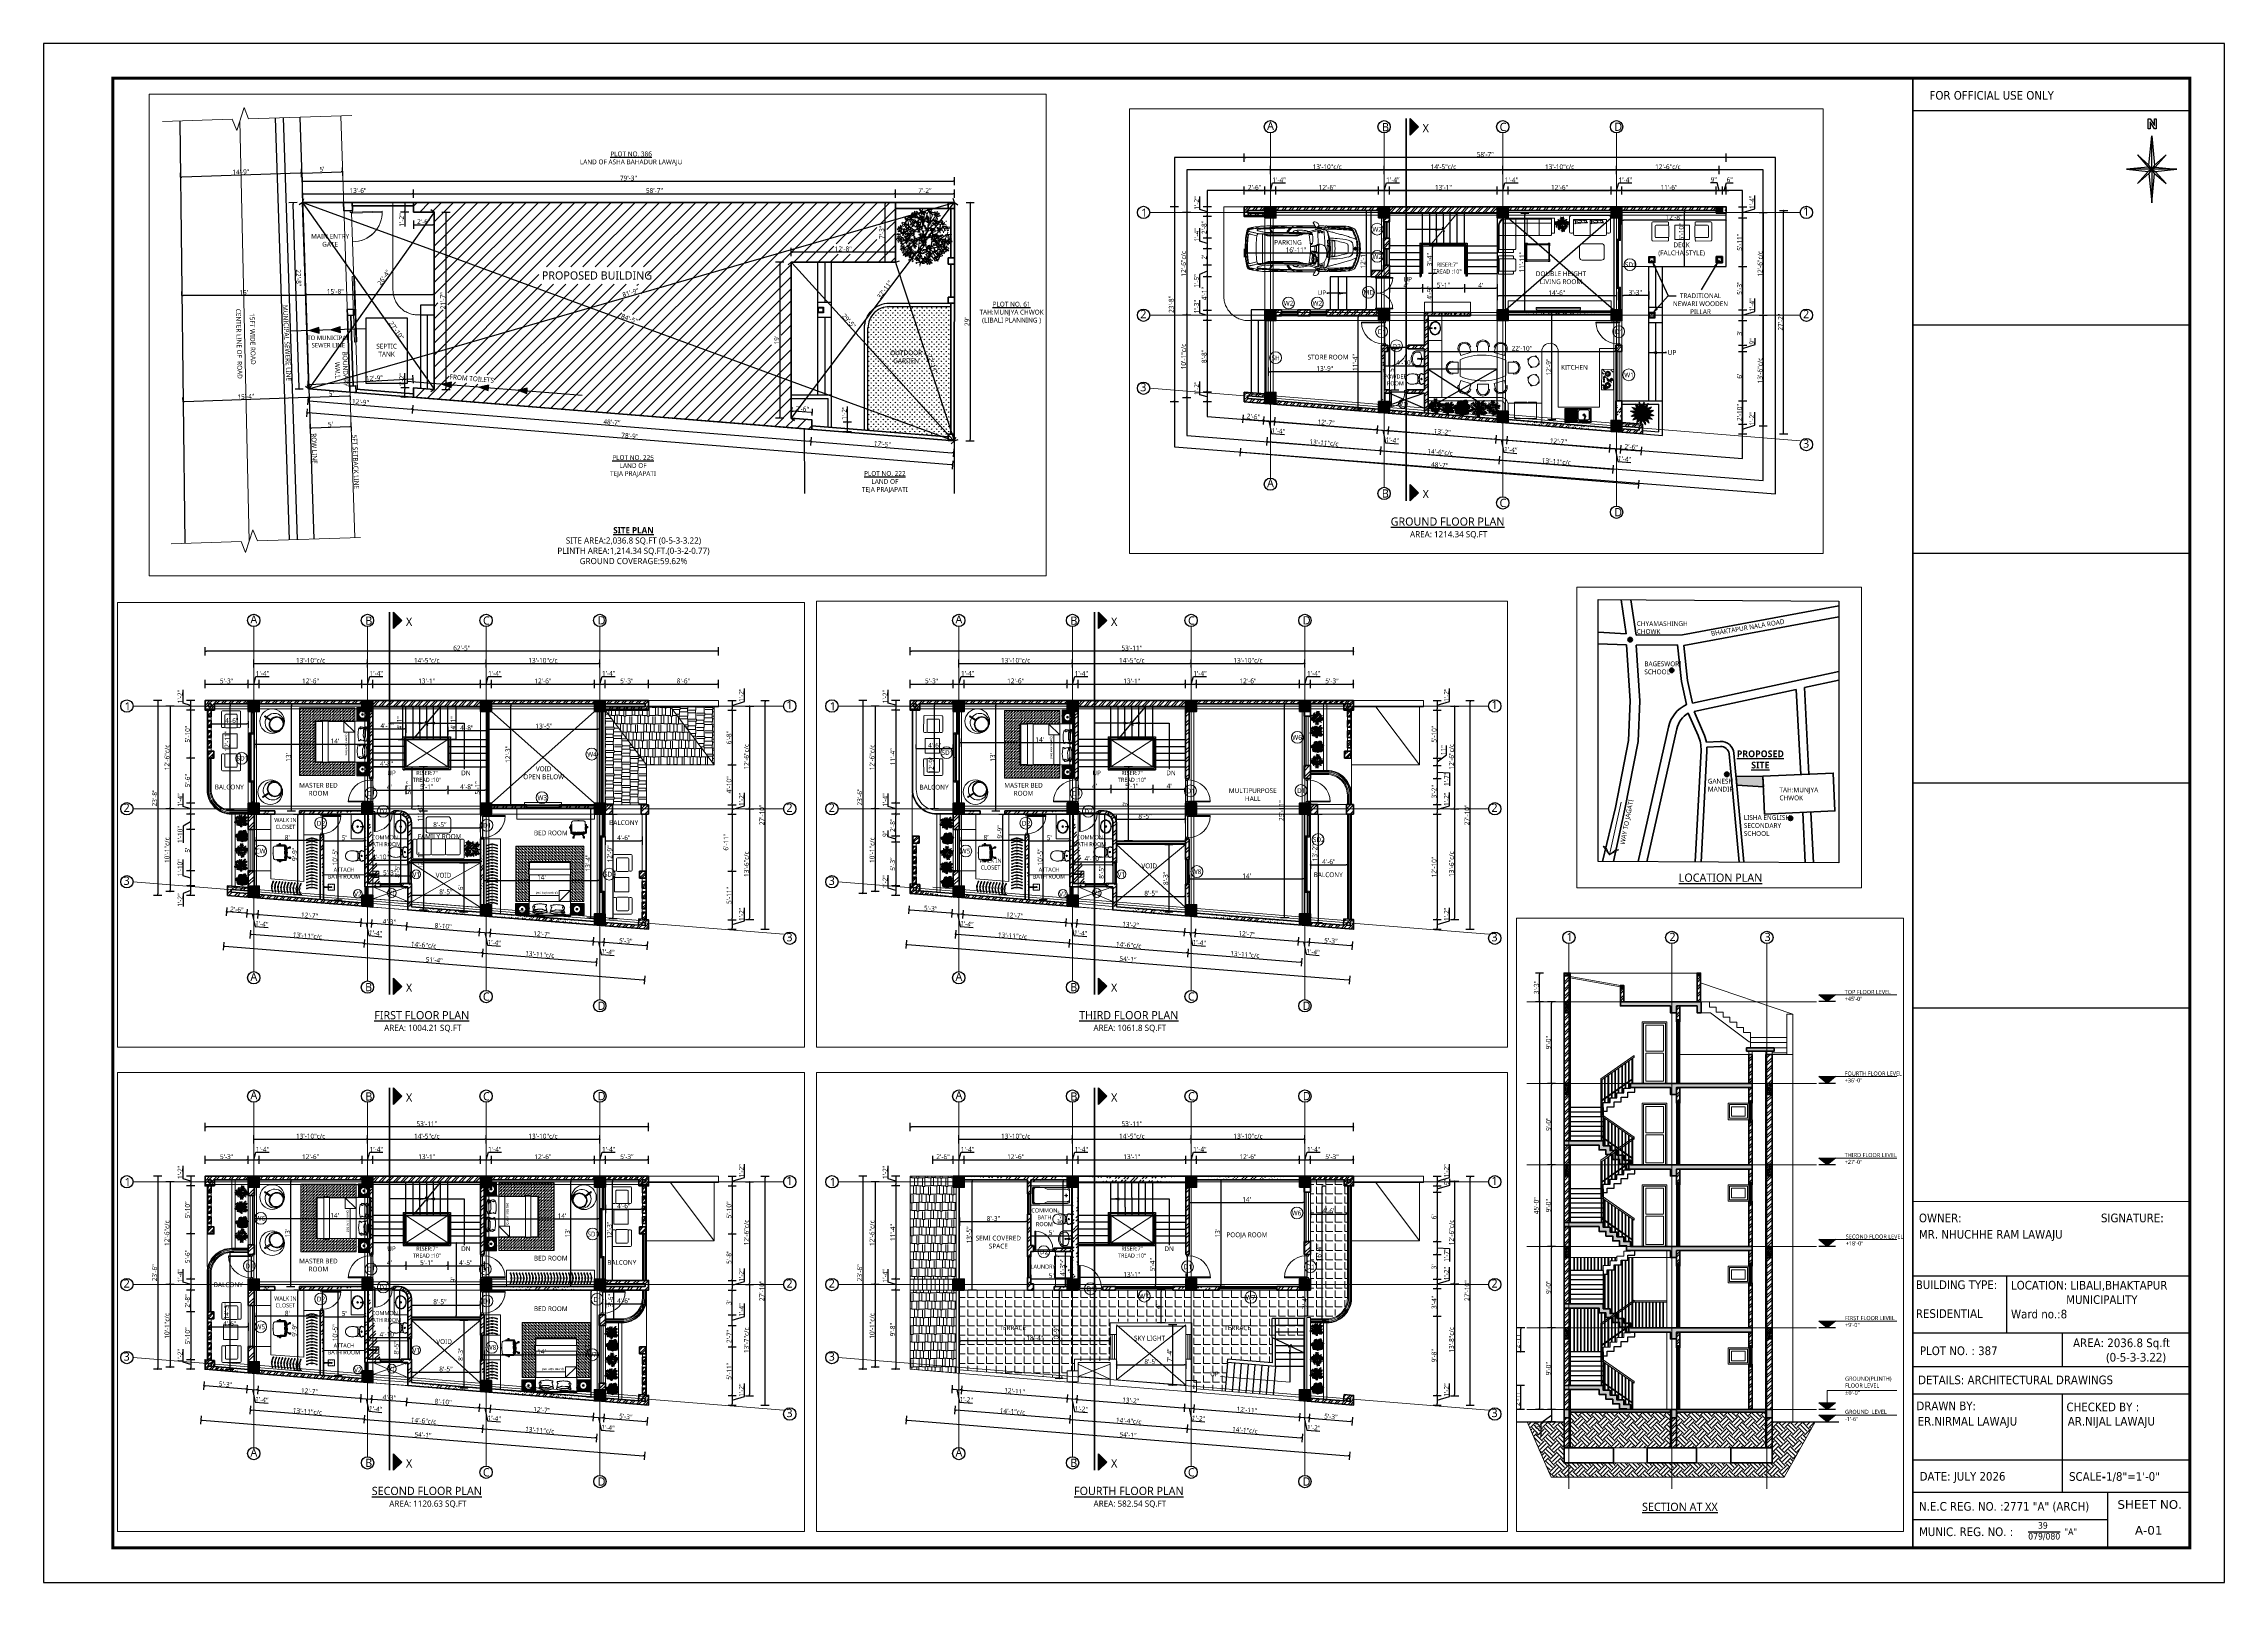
# Paper-space layout 'A1' of a CAD drawing. Header units: inches. Extents: x 0 to 33.2, y 0 to 23.4.
# The model-space entities are those that its viewports show. They can reach past a viewport. Long polylines and large blocks are cut down to what shows.
import ezdxf

# ---------------------------------------------------------------- set-up
doc = ezdxf.new("R2010")
doc.units = ezdxf.units.IN
doc.header["$LTSCALE"] = 25
doc.header["$MEASUREMENT"] = 0
doc.header["$PDMODE"] = 3
for name, pattern in [('ACAD_ISO12W100', [21, 12, -3, 0, -3, 0, -3]), ('CENTER', [2, 1.25, -0.25, 0.25, -0.25]), ('CENTER2', [1.125, 0.75, -0.125, 0.125, -0.125]), ('DASHDOT', [25.4, 12.7, -6.35, 0, -6.35]), ('DASHED', [0.75, 0.5, -0.25]), ('DASHED2', [0.375, 0.25, -0.125])]:
    doc.linetypes.add(name, pattern=pattern)
doc.layers.get('Defpoints').update_dxf_attribs({"color": 251})
for name, color, linetype in [('A-HATCH', 7, 'Continuous'), ('ARBOL', 74, 'Continuous'), ('Text-external', 7, 'Continuous'), ('Text-internal', 7, 'Continuous')]:
    doc.layers.add(name, color=color, linetype=linetype)
for name, color, linetype, lineweight in [('A_Grid Name', 216, 'Continuous', 5), ('Center line', 252, 'CENTER', 20), ('Column', 130, 'Continuous', 35), ('Dim-external', 151, 'Continuous', 9), ('Dim-internal', 150, 'Continuous', 9), ('Door-window', 40, 'Continuous', 15), ('Elevation1', 31, 'Continuous', 30), ('Elevation2', 212, 'Continuous', 20), ('Elevation3', 74, 'Continuous', 13), ('Furniture', 125, 'Continuous', 20), ('Hatch', 253, 'Continuous', 13), ('plants', 105, 'Continuous', 18), ('Railing', 153, 'Continuous', 18), ('Section line', 30, 'Continuous', 35), ('sill', 30, 'Continuous', 20), ('Stairs', 134, 'Continuous', 25), ('text window', 212, 'Continuous', 20), ('Wall-Section', 6, 'Continuous', 35)]:
    doc.layers.add(name, color=color, linetype=linetype, lineweight=lineweight)
doc.styles.add('ATTR', font='romans.shx', dxfattribs={"width": 0.8, "height": 2.1})
doc.styles.add('caption 1in-8ft', font='trebuc.ttf', dxfattribs={"height": 12})
doc.styles.add('int text 1in-8ft', font='trebuc.ttf', dxfattribs={"height": 7})
doc.styles.add('int text 3in-32ft', font='trebuc.ttf', dxfattribs={"height": 10.666})
doc.styles.add('veranda', font='verdana.ttf')
doc.styles.add('WD-75', font='ARIALN.TTF', dxfattribs={"height": 150})
doc.dimstyles.new('dim 1in-8ft', dxfattribs={"dimtxt": 7, "dimasz": 2, "dimexe": 6, "dimexo": 6, "dimgap": 1, "dimtad": 1, "dimdec": 0, "dimzin": 0, "dimdsep": 46, "dimlunit": 4, "dimtxsty": 'int text 1in-8ft', "dimblk": 'DOT', "dimcen": 4, "dimdle": 6, "dimclrt": 7, "dimadec": 0, "dimazin": 0, "dimtfac": 1, "dimtdec": 0, "dimtofl": 0, "dimtmove": 0, "dimatfit": 3, "dimfxl": 6, "dimfxlon": 1, "dimtolj": 1, "dimtzin": 0, "dimarcsym": 0})
doc.dimstyles.new('dim 1in-8ft c-c', dxfattribs={"dimtxt": 7, "dimasz": 2, "dimexe": 6, "dimexo": 6, "dimgap": 1, "dimtad": 1, "dimdec": 0, "dimzin": 0, "dimdsep": 46, "dimlunit": 4, "dimtxsty": 'int text 1in-8ft', "dimblk": 'DOT', "dimcen": 4, "dimdle": 6, "dimclrt": 7, "dimadec": 0, "dimazin": 0, "dimtfac": 1, "dimtdec": 0, "dimtofl": 0, "dimtmove": 0, "dimatfit": 3, "dimfxl": 6, "dimfxlon": 1, "dimtolj": 1, "dimtzin": 0, "dimarcsym": 0})
pattern_1 = [(0, (21802.997, -5239.595), (25.5, 12), [6, -5, 7, -3, 9, -4]), (0, (21808.997, -5239.095), (25.5, 12), [5, -19, 4, -6]), (0, (21820.997, -5240.345), (25.5, 12), [3, -31]), (90, (21802.997, -5239.595), (-8.5, 12), [11.5, -36.5]), (90, (21808.997, -5239.595), (-8.5, 12), [11.25, -36.75]), (90, (21813.997, -5239.595), (-8.5, 12), [10.5, -37.5]), (90, (21820.997, -5240.345), (-8.5, 12), [11.5, -36.5]), (90, (21823.997, -5240.345), (-8.5, 12), [11.5, -36.5]), (90, (21832.997, -5239.595), (-8.5, 12), [11, -37])]
pattern_2 = [(45, (21802.997, -5239.595), (-5.3033, 5.3033), []), (45, (21806.5325, -5239.595), (-5.3033, 5.3033), [])]
pattern_3 = [(45, (23552.853, -5239.595), (-5.3033, 5.3033), []), (45, (23556.3885, -5239.595), (-5.3033, 5.3033), [])]
pattern_4 = [(45, (21802.997, -5239.595), (-3.977476, 3.977476), []), (45, (21805.6487, -5239.595), (-3.977476, 3.977476), [])]
pattern_5 = [(45, (21802.997, -5239.595), (-6.629126, 6.629126), []), (45, (21807.416, -5239.595), (-6.629126, 6.629126), [])]
pattern_6 = [(45, (21802.997, -5241.595), (-6.629126, 6.629126), []), (45, (21807.416, -5241.595), (-6.629126, 6.629126), [])]
pattern_7 = [(45, (21802.997, -5241.595), (-6.629126, 6.629126), []), (45, (21807.416, -5241.595), (-6.629126, 6.629126), [])]
pattern_8 = [(45, (21802.997, -5236.598), (-6.629126, 6.629126), []), (45, (21807.416, -5236.598), (-6.629126, 6.629126), [])]
pattern_9 = [(50, (21802.997, -5239.5953), (1.43452037, -0.1255043), [0.15, -1.65]), (355, (21802.997, -5239.5953), (-0.2775027, 1.5043843), [0.12, -1.32]), (100.451444, (21803.1166, -5239.6057), (1.1570177, 1.37888), [0.1274804, -1.4022842]), (46.1842, (21802.997, -5239.1953), (2.1344827, -0.3310386), [0.225, -2.475]), (96.63564, (21803.1749, -5239.2229), (1.8693239, 1.9482372), [0.1912207, -2.1034275]), (351.18416, (21802.997, -5239.1953), (1.869324, 1.9482372), [0.18, -1.98]), (21, (21803.197, -5239.2953), (1.1938141, -0.8052378), [0.15, -1.65]), (326, (21803.197, -5239.2953), (0.4866307, 1.4503001), [0.12, -1.32]), (71.451445, (21803.2965, -5239.3624), (1.68044475, 0.6450623), [0.1274804, -1.4022842]), (37.5, (21802.997, -5239.5953), (0.02431971, 0.66578771), [0, -1.304, 0, -1.34, 0, -1.325]), (7.5, (21802.997, -5239.5953), (0.52613907, 0.78882342), [0, -0.764, 0, -1.274, 0, -0.505]), (327.5, (21802.551, -5239.5953), (1.06764487, -0.04510974), [0, -0.5, 0, -1.56, 0, -2.07]), (317.5, (21802.351, -5239.5953), (1.16637234, 0.20020996), [0, -0.65, 0, -1.036, 0, -1.47])]
pattern_10 = [(45, (25302.709, -5239.595), (-5.3033, 5.3033), []), (45, (25306.2445, -5239.595), (-5.3033, 5.3033), [])]
pattern_11 = [(45, (23552.853, -5239.595), (-3.977476, 3.977476), []), (45, (23555.5046, -5239.595), (-3.977476, 3.977476), [])]
pattern_12 = [(45, (23552.853, -5241.595), (-6.629126, 6.629126), []), (45, (23557.272, -5241.595), (-6.629126, 6.629126), [])]
pattern_13 = [(45, (23552.853, -5239.595), (-6.629126, 6.629126), []), (45, (23557.272, -5239.595), (-6.629126, 6.629126), [])]
pattern_14 = [(45, (27052.565, -5239.595), (-5.3033, 5.3033), []), (45, (27056.1005, -5239.595), (-5.3033, 5.3033), [])]
pattern_15 = [(45, (23552.853, -5239.595), (-3.977476, 3.977476), []), (45, (23555.5046, -5239.595), (-3.977476, 3.977476), [])]
pattern_16 = [(45, (23552.853, -5239.595), (-6.629126, 6.629126), []), (45, (23557.272, -5239.595), (-6.629126, 6.629126), [])]
pattern_17 = [(45, (27052.565, -5239.595), (-5.3033, 5.3033), []), (45, (27056.1005, -5239.595), (-5.3033, 5.3033), [])]
pattern_18 = [(45, (25302.709, -5241.595), (-6.629126, 6.629126), []), (45, (25307.128, -5241.595), (-6.629126, 6.629126), [])]
pattern_19 = [(45, (25302.709, -5239.595), (-6.629126, 6.629126), []), (45, (25307.128, -5239.595), (-6.629126, 6.629126), [])]

# ---------------------------------------------------------------- blocks, each defined once
blk = doc.blocks.new('NAME P')
at = {"ltscale": 20}
for p, q in [((720.86, 567.89), (827.65, 567.89)), ((827.65, 485.07), (720.86, 485.07)), ((827.65, 397.01), (720.86, 397.01)), ((827.65, 308.43), (720.86, 308.43)), ((827.65, 221.6), (720.86, 221.6))]:
    blk.add_line(p, q, dxfattribs=at)
at = {"linetype": 'Continuous'}
for p, q in [((811.61, 560.88), (811.61, 564.75)), ((811.61, 564.75), (812.33, 564.75)), ((812.33, 564.75), (814.03, 562.1)), ((812.33, 563.55), (812.33, 560.88)), ((814.03, 560.88), (812.33, 563.55)), ((814.03, 562.1), (814.03, 564.75)), ((814.03, 564.75), (814.75, 564.75)), ((814.75, 564.75), (814.75, 560.88)), ((812.33, 560.88), (811.61, 560.88)), ((811.83, 546.87), (812.96, 558.16)), ((812.96, 558.16), (814.09, 546.87)), ((812.96, 545.26), (812.96, 558.16)), ((814.75, 560.88), (814.03, 560.88)), ((807.43, 550.79), (811.62, 546.1)), ((811.83, 546.87), (807.43, 550.79)), ((812.96, 545.26), (811.83, 546.87)), ((814.09, 546.87), (812.96, 545.26)), ((814.09, 546.87), (818.49, 550.79)), ((818.49, 550.79), (814.32, 546.1)), ((811.62, 546.1), (803.28, 545.26)), ((803.28, 545.26), (811.62, 544.42)), ((812.96, 545.26), (803.28, 545.26)), ((811.62, 544.42), (807.43, 539.72)), ((807.43, 539.72), (811.83, 543.64)), ((811.62, 546.1), (812.96, 545.26)), ((812.96, 545.26), (811.62, 544.42)), ((812.96, 545.26), (811.83, 543.64)), ((811.83, 543.64), (812.96, 532.35)), ((814.32, 546.1), (812.96, 545.26)), ((812.96, 545.26), (814.32, 544.42)), ((814.09, 543.64), (812.96, 545.26)), ((822.64, 545.26), (812.96, 545.26)), ((812.96, 545.26), (812.96, 532.35)), ((812.96, 532.35), (814.09, 543.64)), ((814.09, 543.64), (818.49, 539.72)), ((814.32, 546.1), (822.64, 545.26)), ((814.32, 544.42), (822.64, 545.26)), ((814.32, 544.42), (818.49, 539.72))]:
    blk.add_line(p, q, dxfattribs=at)
for p, q in [((720.86, 151.46), (720.86, 14.72)), ((827.65, 151.46), (827.65, 14.72)), ((720.86, 118.35), (827.65, 118.35)), ((757.04, 96.34), (757.04, 118.45)), ((720.86, 96.23), (827.65, 96.23)), ((778.44, 96.23), (778.44, 83.34)), ((720.86, 83.34), (827.65, 83.34)), ((720.86, 72.7), (827.65, 72.7)), ((778.44, 72.7), (778.44, 34.81)), ((720.86, 47.24), (827.65, 47.24)), ((720.86, 34.81), (827.65, 34.81)), ((795.97, 34.81), (795.97, 13.35)), ((795.97, 24.08), (720.86, 24.08))]:
    blk.add_line(p, q)
at = {"const_width": 1.11}
blk.add_lwpolyline([(827.65, 13.35), (827.65, 580.43), (26.7, 580.43), (26.7, 13.35)], close=True, dxfattribs=at)
for points, const_width in [([(720.86, 580.43), (720.86, 13.35)], 0.556), ([(720.86, 146.98), (827.65, 146.98)], 0.278)]:
    blk.add_lwpolyline(points, dxfattribs=dict(const_width=const_width))
at = {"layer": 'Defpoints'}
blk.add_lwpolyline([(0, 0), (841, 0), (841, 593.78), (0, 593.78)], close=True, dxfattribs=at)
at = {"style": 'veranda'}
blk.add_text('SHEET NO.', height=3.337, dxfattribs=at).set_placement((799.76, 28.39))
at = {"char_height": 3.3373, "attachment_point": 1, "style": 'veranda'}
for s, insert in [('{\\fTahoma|b0|i0|c0|p34;FOR OFFICIAL USE ONLY}', (727.29, 575.48)), ('{\\fTahoma|b0|i0|c0|p34;OWNER:}', (723.2, 142.29)), ('{\\fTahoma|b0|i0|c0|p34;SIGNATURE:}', (793.41, 142.29)), ('{\\fTahoma|b0|i0|c0|p34;BUILDING TYPE:\\P\\fTahoma|b1|i0|c0|p34;\\P\\fTahoma|b0|i0|c0|p34;RESIDENTIAL}', (722.01, 116.53)), ('{\\fTahoma|b0|i0|c0|p34;LOCATION: LIBALI,BHAKTAPUR \\P                 MUNICIPALITY\\PWard no.:8 }', (758.71, 116.34)), ('{\\fTahoma|b0|i0|c0|p34;DRAWN BY:}', (722.23, 69.79)), ('{\\fTahoma|b0|i0|c0|p34;CHECKED BY : }', (780.12, 69.36)), ('{\\fTahoma|b0|i0|c0|p34;DATE: JULY 2026 }', (723.47, 42.6)), ('{\\fTahoma|b0|i0|c0|p34;N.E.C REG. NO. :2771 "A" (ARCH) }', (723.25, 31)), ('{\\fTahoma|b0|i0|c0|p34;MUNIC. REG. NO. :  }', (723.25, 21.21))]:
    blk.add_mtext(s, dxfattribs=dict(at, insert=insert))
at = {"style": 'veranda'}
for s, insert, char_height, width, attachment_point in [('{\\fTahoma|b0|i0|c0|p34;MR. NHUCHHE RAM LAWAJU}', (723.2, 135.98), 3.3373, 63.1109, 1), ('\\pxqc;{\\fTahoma|b0|i0|c0|p34;AREA: 2036.8 Sq.ft\\P\\fTrebuchet MS|b0|i0|c0|p34;\\C0;          (0-5-3-3.22\\fTahoma|b0|i0|c0|p34;\\C256;)}', (777.28, 94.11), 3.3373, 48.147, 1), ('{\\fTahoma|b0|i0|c0|p34;PLOT NO. : 387}', (723.58, 91.05), 3.3373, 48.8774, 1), ('{\\fTahoma|b0|i0|c0|p34;DETAILS: ARCHITECTURAL DRAWINGS}', (722.9, 78.1), 3.3373, 90.1067, 4), ('{\\fTahoma|b0|i0|c0|p34;ER.NIRMAL LAWAJU}', (722.7, 63.85), 3.3373, 52.8645, 1), ('{\\fTahoma|b0|i0|c0|p34;AR.NIJAL LAWAJU}', (780.62, 63.85), 3.3373, 52.8645, 1), ('{\\fTahoma|b0|i0|c0|p34;    39\\P\\O079/080}', (765.34, 23.24), 2.5159, 9.7162, 1), ('{\\fTahoma|b0|i0|c0|p34;"A"}', (779.38, 20.84), 2.5159, 9.7162, 1)]:
    blk.add_mtext(s, dxfattribs=dict(at, insert=insert, char_height=char_height, width=width, attachment_point=attachment_point))
blk = doc.blocks.new('col')
at = {"layer": 'Hatch'}
h = blk.add_hatch(color=256, dxfattribs=at)
h.dxf.hatch_style = 1
h.paths.add_polyline_path([(-8, -8), (8, -8), (8, 8), (-8, 8)])
at = {"layer": 'Column'}
blk.add_lwpolyline([(-8, -8), (8, -8), (8, 8), (-8, 8)], close=True, dxfattribs=at)
at = {"layer": 'Dim-external'}
for p, q in [((-8, 8), (8, -8)), ((8, 8), (-8, -8))]:
    blk.add_line(p, q, dxfattribs=at)
blk = doc.blocks.new('gridd')
at = {"layer": 'Dim-external'}
for p in [(2, 0), (168, 0), (341, 0), (507, 0), (2, -150), (168, -150), (341, -150), (507, -150), (2, -270.8), (168, -284.2), (341, -298.2), (507, -311.6)]:
    blk.add_blockref('col', p, dxfattribs=at)
blk = doc.blocks.new('Door_5 ft')
for p, q in [((2.5, 1.5), (0, 1.5)), ((0, 1.5), (0, -1.5)), ((2.5, -0.5), (2.5, 1.5)), ((60, 1.5), (57.5, 1.5)), ((57.5, 1.5), (57.5, -0.5)), ((60, -1.5), (60, 1.5)), ((0, -1.5), (2.5, -1.5)), ((1.5, -0.5), (2.5, -0.5)), ((1.5, -1.5), (1.5, -0.5)), ((1.5, -1.5), (1.5, -30)), ((2.5, -1.5), (1.5, -1.5)), ((2.5, -30), (2.5, -1.5)), ((57.5, -0.5), (58.5, -0.5)), ((57.5, -30), (57.5, -1.5)), ((57.5, -1.5), (58.5, -1.5)), ((58.5, -0.5), (58.5, -1.5)), ((58.5, -1.5), (60, -1.5)), ((58.5, -1.5), (58.5, -30))]:
    blk.add_line(p, q)
for centre, start, end in [((1.5, -1.5), 270, 0), ((58.5, -1.5), 180, 270)]:
    blk.add_arc(centre, 28.5, start, end)
at = {"layer": 'Defpoints'}
blk.add_line((2.5, -0.5), (57.5, -0.5), dxfattribs=at)
blk = doc.blocks.new('A$C566640F6')
for p, q in [((-19, 0), (-19, 3.8)), ((-19, 0), (-19, -3.8)), ((-18.4, 3.4), (-18.4, 0)), ((-18.4, -3.4), (-18.4, 0)), ((-17.2, 3.5), (-17.2, 0)), ((-17.2, -3.5), (-17.2, 0)), ((-16.4, 3.2), (-16.4, 0)), ((-16.4, -3.2), (-16.4, 0)), ((-6.2, 14.2), (-13.7, 16)), ((-7.2, 0), (-7.2, 4.1)), ((-7.2, 0), (-7.2, -4.1)), ((0, 15.5), (45.5, 16.2)), ((0, 0), (0, 16.1)), ((0, 0), (0, -16.1)), ((41.9, 17.9), (3.5, 17.6)), ((30.5, 14.5), (8.1, 14.5)), ((32.5, 13.9), (8.7, 13.9)), ((50.5, 15.8), (54.2, 15.8)), ((50.5, 15.7), (54.1, 15.7)), ((52, 5.7), (54.1, 5.7)), ((52.1, 0), (52.1, 4.3)), ((58.7, 4), (52.1, 2.6)), ((58.8, 2.8), (52.1, 2.2)), ((52.1, 0), (52.1, -4.3)), ((58.8, 3.3), (53.1, 2.3)), ((57, 2.6), (57, -0.1)), ((60, 4.5), (58.8, 4)), ((58.8, 3.9), (58.8, -0.1)), ((58.9, 3.2), (58.9, -0.1)), ((60.4, 17.8), (60.6, 5.5)), ((61, 3.3), (61, -3.5)), ((70.4, -0.1), (70.4, 1)), ((70.9, 9), (71, 3.5)), ((71.9, 2.2), (71.9, 3.2)), ((72.1, 2), (72.1, 2)), ((72.7, -0.1), (72.7, 1)), ((72.9, 0), (72.9, 2.8)), ((72.9, 0), (72.9, -2.8)), ((73.9, 0), (73.9, 2)), ((73.9, 0), (73.9, -2)), ((75.9, 0.6), (75.9, 0.2)), ((75.9, -0.2), (75.9, 0.2)), ((79.1, 0.6), (79.1, 0.2)), ((79.1, -0.2), (79.1, 0.2)), ((93.3, 0.2), (93.3, 1)), ((93.3, 0.2), (93.3, -0.6)), ((98.7, 0.6), (98.7, 0.2)), ((98.7, -0.3), (98.7, 0.2)), ((100.5, 0.2), (100.1, 0.2)), ((100.1, 0.2), (100.1, 0.1)), ((100.1, 0.1), (100.4, 0)), ((100.5, 1), (100.4, 0.9)), ((100.4, 0.9), (100.7, 0.6)), ((100.5, 0), (100.4, 0.1)), ((100.4, 0.1), (100.5, 0.1)), ((100.6, 1.1), (100.5, 1)), ((100.5, 1), (100.6, 0.9)), ((100.6, 0.9), (100.5, 1)), ((100.5, 0.1), (100.5, 0.2)), ((100.5, -0.1), (100.5, 0)), ((100.7, 1), (100.6, 1.1)), ((100.8, 1.2), (100.7, 1.1)), ((100.7, 1.1), (100.7, 1)), ((100.8, 0.7), (100.7, 0.9)), ((100.7, 0.9), (100.8, 0.8)), ((100.7, 0.6), (100.8, 0.7)), ((100.9, 0.8), (100.8, 1.2)), ((100.8, 0.8), (100.9, 0.8)), ((101.3, 0.8), (101.3, -0.8)), ((101.4, 0), (101.4, 0.8)), ((101.4, 0), (101.4, 0.8)), ((101.4, 0), (101.4, 0.8)), ((101.5, 0), (101.5, 0.8)), ((101.5, 0), (101.5, 0.8)), ((101.6, 0), (101.6, 0.8)), ((101.6, 0), (101.6, 0.7)), ((101.7, 0), (101.7, 0.7)), ((101.7, 0), (101.7, 0.7)), ((101.8, 0), (101.8, 0.6)), ((101.8, 0), (101.8, 0.6)), ((101.8, 0), (101.8, 0.5)), ((101.9, 0), (101.9, 0.5)), ((101.9, 0), (101.9, 0.4)), ((102, 0), (102, 0.3)), ((104.1, 0.3), (103.7, 7.3)), ((-6.2, -14.2), (-13.7, -16)), ((0, -15.5), (45.5, -16.2)), ((41.9, -17.9), (3.5, -17.6)), ((30.5, -14.5), (8.1, -14.5)), ((32.5, -13.9), (8.7, -13.9)), ((50.6, -15.4), (54.1, -15.4)), ((52, -5.4), (54.1, -5.4)), ((58.8, -3), (52.1, -2.4)), ((58.7, -4.2), (52.1, -2.8)), ((58.8, -3.6), (52.8, -2.5)), ((55.6, -11.5), (55.6, -11.8)), ((55.6, -11.5), (55.6, -11.7)), ((56.2, -11.5), (55.6, -11.5)), ((55.7, -11.5), (55.7, -11.9)), ((55.7, -11.5), (55.7, -11.9)), ((55.7, -11.5), (55.7, -12)), ((55.7, -11.5), (55.7, -12)), ((55.7, -11.5), (55.7, -12)), ((55.7, -11.5), (55.7, -12)), ((55.8, -11.5), (55.8, -12.1)), ((55.8, -11.5), (55.8, -12.1)), ((55.8, -11.5), (55.8, -12.1)), ((55.8, -11.5), (55.8, -12.1)), ((55.8, -11.5), (55.8, -12.1)), ((55.8, -11.5), (55.8, -12.1)), ((55.9, -10.9), (55.9, -11.5)), ((55.9, -10.9), (55.9, -11.5)), ((55.9, -10.9), (55.9, -11.5)), ((55.9, -10.9), (55.9, -11.5)), ((55.9, -10.9), (55.9, -12.1)), ((55.9, -11.5), (55.9, -12.1)), ((56.1, -10.7), (56, -10.9)), ((56, -10.9), (56, -11.5)), ((56, -10.9), (56.1, -11.1)), ((56, -11), (56, -11.5)), ((56, -11), (56, -11.5)), ((56, -11), (56, -11.5)), ((56, -11), (56, -11.5)), ((56.1, -12.1), (56, -12.1)), ((56, -12.1), (56.1, -12.4)), ((56.2, -10.8), (56.1, -10.7)), ((56.2, -10.9), (56.1, -10.8)), ((56.1, -10.8), (56.1, -10.8)), ((56.1, -10.8), (56.2, -10.8)), ((56.1, -10.9), (56.1, -10.9)), ((56.1, -10.9), (56.1, -10.9)), ((56.1, -10.9), (56.1, -11)), ((56.1, -11.1), (56.1, -11.5)), ((56.1, -11.1), (56.1, -11.5)), ((56.1, -11.1), (56.1, -11.5)), ((56.1, -11.2), (56.1, -11.5)), ((56.1, -11.2), (56.1, -11.5)), ((56.1, -11.3), (56.1, -11.5)), ((56.2, -12.1), (56.1, -11.9)), ((56.1, -11.9), (56.1, -12)), ((56.1, -12), (56.1, -12.2)), ((56.1, -12.2), (56.1, -12.1)), ((56.1, -12.3), (56.1, -12.2)), ((56.1, -12.2), (56.2, -12.3)), ((56.1, -12.4), (56.1, -12.3)), ((56.3, -11.3), (56.2, -11.3)), ((56.2, -11.3), (56.2, -11.4)), ((56.2, -11.4), (56.3, -11.4)), ((56.3, -11.4), (56.2, -11.5)), ((56.2, -11.5), (56.3, -11.4)), ((56.2, -11.5), (56.2, -11.6)), ((56.3, -11.6), (56.2, -11.5)), ((56.2, -11.6), (56.3, -11.6)), ((56.3, -11.6), (56.2, -11.6)), ((56.2, -11.6), (56.2, -11.7)), ((56.2, -11.7), (56.3, -11.7)), ((56.2, -12.3), (56.2, -12.1)), ((56.2, -12.1), (56.2, -12.2)), ((56.2, -12.2), (56.2, -12.1)), ((56.2, -12.3), (56.2, -12.3)), ((56.3, -11.4), (56.3, -11.3)), ((56.3, -11.7), (56.3, -11.6)), ((57, -2.9), (57, -0.1)), ((58.8, -4.1), (58.8, -0.1)), ((60, -4.7), (58.8, -4.2)), ((58.9, -3.4), (58.9, -0.1)), ((59.1, -9.4), (60.3, -9.4)), ((59.1, -13.8), (60.3, -13.8)), ((59.5, -11.1), (59.5, -11.6)), ((59.5, -12.1), (59.5, -11.6)), ((60.4, -18), (60.6, -5.8)), ((70.4, -0.1), (70.4, -1.2)), ((70.9, -9.2), (71, -3.7)), ((71.9, -2.4), (71.9, -3.4)), ((72.1, -2.2), (72.1, -2.2)), ((72.7, -0.1), (72.7, -1.2)), ((100.4, 0), (100.1, -0.1)), ((100.1, -0.1), (100.1, -0.3)), ((100.1, -0.3), (100.5, -0.3)), ((100.5, -0.1), (100.4, -0.1)), ((100.4, -0.1), (100.5, -0.1)), ((100.5, -0.3), (100.5, -0.1)), ((100.5, -1), (100.7, -1.2)), ((100.6, -0.3), (100.6, 0)), ((102, 0), (100.6, 0)), ((100.6, -0.9), (100.7, -1)), ((100.7, -1), (100.6, -1)), ((100.7, -0.4), (100.7, 0)), ((100.7, -0.5), (100.7, 0)), ((100.9, -0.9), (100.7, -0.6)), ((100.7, -0.8), (100.8, -0.9)), ((100.8, -0.9), (100.7, -0.8)), ((100.7, -1.2), (100.9, -0.9)), ((100.7, -1), (100.7, -1)), ((100.8, -0.6), (100.8, 0)), ((100.8, -0.6), (100.8, 0)), ((100.8, -0.9), (100.8, -0.9)), ((100.9, -0.7), (100.9, 0)), ((100.9, -0.7), (100.9, 0)), ((101, -0.7), (101, 0)), ((101, -0.8), (101, 0)), ((101, -0.8), (101, 0)), ((101.1, -0.8), (101.1, 0)), ((101.1, -0.8), (101.1, 0)), ((101.2, -0.8), (101.2, 0)), ((101.2, -0.8), (101.2, 0)), ((101.3, -0.8), (101.3, 0)), ((104.1, -0.3), (103.7, -7.3)), ((67.8, -24.8), (61.1, -25))]:
    blk.add_line(p, q)
for points in [[(103, 8.4), (103, 7.3), (103.3, 7.3), (103.3, 6.9), (102.9, 6.9), (102.9, 6.3), (103.3, 6.3), (103.3, 6), (102.9, 6), (102.9, 5.6), (103.4, 5.6), (103.4, 5.4), (103.1, 5.4), (103.1, 4.9), (103.4, 4.9), (103.4, 4.5), (103.2, 4.5), (103.2, 4), (103.5, 4), (103.5, 3.5), (103.2, 3.5), (103.2, 3.1), (103.4, 3.1), (103.4, 2.8), (103.2, 2.8), (103.2, 2.3), (103.6, 2.3), (103.6, 1.9), (103.4, 1.9), (103.4, 1.4), (103.8, 1.4), (103.8, 1), (103.8, 1), (103.6, 1), (103.6, 0.4)], [(103, -8.4), (103, -7.3), (103.3, -7.3), (103.3, -6.9), (102.9, -6.9), (102.9, -6.3), (103.3, -6.3), (103.3, -6), (102.9, -6), (102.9, -5.6), (103.4, -5.6), (103.4, -5.4), (103.1, -5.4), (103.1, -4.9), (103.4, -4.9), (103.4, -4.5), (103.2, -4.5), (103.2, -4), (103.5, -4), (103.5, -3.5), (103.2, -3.5), (103.2, -3.1), (103.4, -3.1), (103.4, -2.8), (103.2, -2.8), (103.2, -2.3), (103.6, -2.3), (103.6, -1.9), (103.4, -1.9), (103.4, -1.4), (103.8, -1.4), (103.8, -1), (103.8, -1), (103.6, -1), (103.6, -0.4)]]:
    blk.add_lwpolyline(points)
for centre in [(65, 18.1), (65, -18.3)]:
    blk.add_circle(centre, 0.862)
for centre, radius, start, end in [((39.3, 12.8), 13, 109.8487, 157.5242), ((55.7, 28.6), 0.39, 118.7222, 205.9998), ((142.4, 70.9), 96.9, 205.9998, 209.3181), ((56.9, 26.3), 2.96, 86.8885, 118.7222), ((57.3, 25.4), 3.92, 51.156, 93.0101), ((53.5, 34.7), 12.4, 292.9723, 300.4088), ((57, 24.8), 4.52, 18.2707, 53.5158), ((57.6, 28.1), 4.71, 297.9331, 318.5838), ((59.7, 24.2), 1.03, 301.4685, 352.787), ((59.7, 24.3), 1.08, 349.0337, 13.8739), ((62.5, 25.5), 2.14, 213.2831, 234.4675), ((60.3, 25.8), 1.14, 320.1808, 22.3259), ((17.7, 26.3), 11.1, 203.0588, 230.7676), ((18.1, 26.3), 11.1, 200.0378, 230.7676), ((18.6, 26.3), 11.1, 202.7765, 230.7676), ((38.3, 12.8), 13, 130.5491, 157.5242), ((40.2, 12.8), 13, 130.3068, 157.5242), ((36.5, 16.4), 3.78, 121.2997, 158.0721), ((36, 15.5), 4.37, 70.5155, 109.4845), ((41.1, -14.5), 34.8, 73.4587, 98.5365), ((36.3, 16.4), 3.44, 25.3492, 70.5155), ((51.3, 15.1), 2.03, 23.4664, 119.597), ((50.5, 12.9), 4.67, 38.4921, 76.3753), ((51.1, 14.2), 3.52, 27.3308, 73.0533), ((50.5, 8.5), 4.67, 290.0063, 321.5079), ((51.1, 7.2), 3.52, 287.3061, 332.6692), ((53.1, 15.9), 0.0588, 270, 23.4664), ((54.1, 15.8), 0.0588, 270, 38.4921), ((54.1, 15.3), 0.47, 3.9054, 90), ((54.1, 6.2), 0.47, 270, 356.0946), ((54.1, 5.6), 0.0588, 321.5079, 90), ((53.9, 15.7), 0.279, 359.7502, 22.3024), ((53.9, 5.7), 0.279, 337.6976, 0.2498), ((54.1, 6.2), 0.47, 300.2373, 356.0946), ((-9, 10.7), 63.7, 355.878, 4.122), ((117.2, -176.3), 205.9, 104.7068, 106.7914), ((-55.1, 72.4), 124, 335.4226, 335.7142), ((58.2, 23.6), 0.336, 201.7348, 296.8655), ((15.4, 43.6), 48, 332.4857, 334.1515), ((59.4, 24.7), 1.59, 239.9373, 299.7932), ((56.4, 24.1), 2.57, 327.1202, 340.9506), ((60.3, 25.5), 3.21, 238.369, 274.9571), ((58.7, 3.9), 0.094, 0, 101.9127), ((58.3, 23.4), 0.534, 344.6461, 349.8242), ((58.9, 3.9), 0.094, 112.4527, 180), ((59.1, 3.2), 0.235, 108.6626, 180), ((60.8, -1.7), 5.48, 92.9773, 108.6626), ((59.5, 5.5), 1.18, 294.4196, 0.5732), ((63.9, 19.1), 3.68, 169.6647, 202.6273), ((63.9, 19), 3.68, 179.2381, 198.9275), ((60.8, 18), 0.464, 201.473, 266.4001), ((60.5, 3.3), 0.47, 0, 92.9773), ((60.6, 24.6), 2.31, 270.7781, 311.8209), ((61.2, 19.2), 1.72, 256.5286, 287.3033), ((235.5, -7), 174.3, 176.2014, 183.0877), ((62.9, 25.8), 2.59, 231.5427, 255.3157), ((62.5, 4.2), 0.94, 78.1709, 158.8866), ((61.1, 20.2), 2.76, 282.9688, 324.7918), ((61.6, 23.3), 0.644, 323.1341, 1.9627), ((68.5, 72.8), 49.9, 262.8361, 265.9899), ((61.1, 17.9), 2.76, 35.2082, 61.601), ((60.1, -7.3), 12.7, 51.6722, 78.1709), ((62.8, 19), 0.705, 324.7918, 35.2082), ((64.9, 23), 0.128, 288.3859, 24.1975), ((-125.5, -3.7), 193.7, 1.7729, 7.0408), ((52.5, -5.6), 17.5, 327.6682, 28.1825), ((52, -5.6), 18, 328.4656, 26.3057), ((83.7, 1.5), 13.3, 172.5076, 181.9825), ((70.7, 3.2), 0.235, 105.2233, 172.5076), ((71.2, 1.4), 2.08, 76.8011, 105.2233), ((71.1, 9), 0.235, 96.3627, 181.4535), ((71.2, 8.2), 0.972, 43.5367, 96.3627), ((71.6, 3.2), 0.235, 0, 76.8011), ((71.4, 8.4), 0.705, 8.7902, 43.5367), ((72.1, 2.2), 0.235, 180, 265.2052), ((17.3, 0), 55.5, 0.9749, 8.7902), ((72.1, 1.7), 0.235, 2.9536, 85.2052), ((26.9, -0.6), 45.4, 0.6097, 2.9536), ((69.8, -157.6), 169.2, 86.0495, 88.9211), ((75.2, -2.1), 11.5, 81.4466, 99.1302), ((76.3, 8.2), 0.561, 78.2565, 165.1685), ((77.1, 8.1), 1.44, 169.9749, 178.2179), ((476.6, 27.8), 401.4, 182.8187, 182.9244), ((-217.5, -3.9), 293.5, 0.8661, 2.1941), ((75.3, 0.6), 8.14, 68.8091, 82.2362), ((-8.3, -378.6), 397.2, 75.4254, 77.6203), ((77.9, 7.3), 0.959, 56.2653, 68.3033), ((77.9, 7.4), 0.878, 8.5311, 55.9559), ((-14.6, 0.4), 93.6, 0.097, 4.3754), ((73.6, -77.3), 88.9, 77.2073, 84.982), ((91.1, 3.5), 2.29, 34.7268, 75.0119), ((90.9, 3.7), 2.32, 3.9951, 27.8706), ((59.9, 1.4), 33.4, 359.3024, 4.368), ((91.2, 0.3), 9.29, 50.3999, 76.8416), ((93.9, 4), 4.77, 14.0104, 47.1395), ((89.2, 3.6), 9.45, 4.2535, 9.4326), ((61.6, 1.3), 37.1, 358.9941, 4.6513), ((101.7, 0), 1.72, 160.2871, 170.2534), ((101.7, 0), 1.77, 170.2305, 180.0117), ((101.6, 0), 1.63, 149.9808, 160.308), ((101.7, 0), 1.59, 160.2871, 170.2534), ((101.7, 0), 1.63, 170.2305, 180.0117), ((60.1, 0), 45.6, 359.9881, 28.2709), ((101.5, 0.1), 1.52, 139.1576, 149.9974), ((101.6, 0), 1.5, 149.9808, 160.308), ((60.1, 0), 45.6, 331.7291, 0.0119), ((101.5, 0.1), 1.4, 139.1576, 149.9974), ((101.4, 0.2), 1.39, 127.7117, 139.166), ((101.4, 0.1), 1.29, 127.7117, 139.166), ((101.6, 0), 1.02, 170.2305, 180.0117), ((64.9, -0.1), 41.8, 0.1297, 31.0655), ((101.4, 0.2), 1.29, 115.6207, 127.7071), ((101.4, 0.2), 1.19, 115.6207, 127.7071), ((101.5, 0), 0.94, 149.9808, 160.308), ((101.5, 0), 0.991, 160.2871, 170.2534), ((101.5, 0), 0.93, 160.2871, 170.2534), ((101.6, 0), 0.958, 170.2305, 180.0117), ((101.4, 0), 0.874, 139.1576, 149.9974), ((101.4, 0), 0.813, 139.1576, 149.9974), ((101.5, 0), 0.878, 149.9808, 160.308), ((101.3, 0.3), 1.21, 102.9815, 115.6001), ((101.3, 0.3), 1.11, 102.9815, 115.6001), ((101.4, 0.1), 0.805, 127.7117, 139.166), ((101.4, 0.1), 0.743, 127.7117, 139.166), ((101.3, 0.1), 0.742, 115.6207, 127.7071), ((101.3, 0.1), 0.681, 115.6207, 127.7071), ((101.3, 0.2), 0.696, 102.9815, 115.6001), ((101.3, 0.2), 0.634, 102.9815, 115.6001), ((101.3, 0.4), 1.16, 90.0203, 102.9467), ((101.3, 0.3), 1.07, 90.0203, 102.9467), ((101.3, 0.2), 0.671, 90.0203, 102.9467), ((101.3, 0.2), 0.61, 90.0203, 102.9467), ((101.3, 0.4), 1.16, 77.0533, 89.9797), ((101.3, 0.3), 1.07, 77.0533, 89.9797), ((101.3, 0.2), 0.671, 77.0533, 89.9797), ((101.3, 0.2), 0.61, 77.0533, 89.9797), ((101.3, 0.2), 0.634, 64.3999, 77.0185), ((101.3, 0.2), 0.696, 64.3999, 77.0185), ((101.3, 0.3), 1.21, 64.3999, 77.0185), ((101.3, 0.3), 1.11, 64.3999, 77.0185), ((101.3, 0.1), 0.742, 52.2929, 64.3793), ((101.3, 0.1), 0.681, 52.2929, 64.3793), ((101.2, 0.1), 0.805, 40.834, 52.2883), ((101.2, 0.1), 0.743, 40.834, 52.2883), ((101.3, 0.2), 1.29, 52.2929, 64.3793), ((101.3, 0.2), 1.19, 52.2929, 64.3793), ((101.2, 0), 0.813, 30.0026, 40.8424), ((101.2, 0), 0.874, 30.0026, 40.8424), ((101.1, 0), 0.878, 19.692, 30.0192), ((101.2, 0.1), 1.29, 40.834, 52.2883), ((101.1, 0), 0.94, 19.692, 30.0192), ((101.1, 0), 0.991, 9.7466, 19.7129), ((101.1, 0), 0.93, 9.7466, 19.7129), ((101.1, 0), 0.958, 359.9883, 9.7695), ((101.2, 0.2), 1.39, 40.834, 52.2883), ((101.1, 0), 1.02, 359.9883, 9.7695), ((101.1, 0.1), 1.4, 30.0026, 40.8424), ((101.1, 0.1), 1.52, 30.0026, 40.8424), ((101, 0), 1.5, 19.692, 30.0192), ((101, 0), 1.63, 19.692, 30.0192), ((100.9, 0), 1.72, 9.7466, 19.7129), ((101, 0), 1.59, 9.7466, 19.7129), ((100.9, 0), 1.63, 359.9883, 9.7695), ((100.9, 0), 1.77, 359.9883, 9.7695), ((17.7, -26.3), 11.1, 129.2324, 156.9412), ((18.1, -26.3), 11.1, 129.2324, 159.9622), ((18.6, -26.3), 11.1, 129.2324, 157.2235), ((38.3, -12.8), 13, 202.4758, 229.4509), ((39.3, -12.8), 13, 202.4758, 250.1513), ((40.2, -12.8), 13, 202.4758, 229.6932), ((36.5, -16.1), 3.78, 207.4581, 238.7003), ((36, -15.2), 4.37, 250.5155, 289.4845), ((41.1, 14.8), 34.8, 261.8365, 285.3266), ((36.3, -16.1), 3.44, 289.4845, 328.4189), ((51.3, -14.7), 2.03, 242.2723, 336.5336), ((50.5, -12.6), 4.67, 272.2918, 321.5079), ((51.1, -13.9), 3.52, 274, 332.6692), ((51.1, -6.9), 3.52, 27.3308, 72.6939), ((50.5, -8.2), 4.67, 38.4921, 69.9937), ((53.1, -15.5), 0.0588, 336.5336, 90), ((54.1, -5.3), 0.0588, 270, 38.4921), ((54.1, -5.8), 0.47, 3.9054, 90), ((54.1, -14.9), 0.47, 270, 315.0733), ((54.1, -15.5), 0.0588, 321.5079, 90), ((53.9, -5.4), 0.279, 359.7502, 22.3024), ((53.9, -15.4), 0.279, 337.6976, 0.2498), ((54.1, -5.8), 0.47, 3.9054, 59.7627), ((-9, -10.4), 63.7, 2.7109, 4.122), ((55.1, -10.4), 0.281, 167.3837, 331.3638), ((55.1, -12.8), 0.281, 28.6362, 192.6163), ((142.4, -70.9), 96.9, 150.6819, 154.0361), ((58.8, -11.5), 3.54, 146.5785, 164.4847), ((56.7, -11.3), 1.31, 154.8269, 162.62), ((57.1, -11.4), 1.73, 162.5325, 169.0043), ((57, -11.4), 1.6, 162.5325, 169.0043), ((57.4, -11.5), 2.08, 168.9454, 174.673), ((57.3, -11.5), 1.92, 168.9454, 174.673), ((57.6, -11.5), 2.27, 174.6283, 180.0202), ((57.5, -11.5), 2.1, 174.6283, 180.0202), ((57.6, -11.5), 2.27, 179.9798, 185.3717), ((57.5, -11.5), 2.1, 179.9798, 185.3717), ((57.4, -11.5), 2.08, 185.327, 191.0546), ((57.3, -11.5), 1.92, 185.327, 191.0546), ((57.1, -11.6), 1.73, 190.9957, 197.4675), ((57, -11.6), 1.6, 190.9957, 197.4675), ((56.7, -11.7), 1.31, 197.38, 205.1731), ((58.8, -11.8), 3.54, 195.5153, 213.4215), ((56.3, -11.1), 0.903, 144.9664, 154.9622), ((56.3, -11.2), 0.834, 144.9664, 154.9622), ((56.6, -11.3), 1.21, 154.8269, 162.62), ((56.6, -11.7), 1.21, 197.38, 205.1731), ((56.3, -11.9), 0.834, 205.0378, 215.0336), ((56.3, -11.9), 0.903, 205.0378, 215.0336), ((56.1, -10.9), 0.576, 131.6533, 145.1539), ((56, -11), 0.531, 131.6533, 145.1539), ((56.4, -11.4), 0.756, 154.8269, 162.62), ((56.6, -11.5), 0.998, 162.5325, 169.0043), ((56.6, -11.5), 0.974, 162.5325, 169.0043), ((56.8, -11.5), 1.2, 168.9454, 174.673), ((56.8, -11.5), 1.17, 168.9454, 174.673), ((56.9, -11.5), 1.31, 174.6283, 180.0202), ((56.9, -11.5), 1.29, 174.6283, 180.0202), ((56.9, -11.5), 1.31, 179.9798, 185.3717), ((56.9, -11.5), 1.29, 179.9798, 185.3717), ((56.8, -11.5), 1.2, 185.327, 191.0546), ((56.8, -11.5), 1.17, 185.327, 191.0546), ((56.6, -11.6), 0.998, 190.9957, 197.4675), ((56.6, -11.6), 0.974, 190.9957, 197.4675), ((56.4, -11.6), 0.756, 197.38, 205.1731), ((56.1, -12.1), 0.576, 214.8461, 228.3467), ((56, -12.1), 0.531, 214.8461, 228.3467), ((55.9, -10.8), 0.362, 113.4028, 131.7784), ((55.9, -10.8), 0.335, 113.4028, 131.7784), ((56, -11.2), 0.332, 131.6533, 145.1539), ((56, -11.2), 0.308, 131.6533, 145.1539), ((56.1, -11.3), 0.521, 144.9664, 154.9622), ((56.1, -11.3), 0.497, 144.9664, 154.9622), ((56.4, -11.4), 0.732, 154.8269, 162.62), ((56.4, -11.6), 0.732, 197.38, 205.1731), ((56.1, -11.7), 0.521, 205.0378, 215.0336), ((56, -11.9), 0.332, 214.8461, 228.3467), ((56, -11.9), 0.308, 214.8461, 228.3467), ((56.1, -11.7), 0.497, 205.0378, 215.0336), ((55.9, -12.2), 0.335, 228.2216, 246.5972), ((55.9, -12.3), 0.362, 228.2216, 246.5972), ((53.1, -7.9), 3.14, 329.2692, 17.8447), ((55.9, -10.7), 0.263, 90.3545, 113.0981), ((55.9, -10.7), 0.242, 90.3545, 113.0981), ((55.9, -11), 0.152, 90.3545, 113.0981), ((55.9, -11.1), 0.209, 113.4028, 131.7784), ((55.9, -11.1), 0.185, 113.4028, 131.7784), ((55.9, -11), 0.127, 90.3545, 113.0981), ((55.9, -11.9), 0.209, 228.2216, 246.5972), ((55.9, -12), 0.152, 246.9019, 269.6455), ((55.9, -11.9), 0.185, 228.2216, 246.5972), ((55.9, -12), 0.127, 246.9019, 269.6455), ((55.9, -12.3), 0.242, 246.9019, 269.6455), ((55.9, -12.3), 0.263, 246.9019, 269.6455), ((53.1, -15.3), 3.14, 342.1553, 30.7308), ((55.9, -10.7), 0.263, 66.9019, 89.6455), ((55.9, -10.7), 0.242, 66.9019, 89.6455), ((55.9, -11.1), 0.209, 48.2216, 66.5972), ((55.9, -11), 0.152, 66.9019, 89.6455), ((55.9, -11.1), 0.185, 48.2216, 66.5972), ((55.9, -11), 0.127, 66.9019, 89.6455), ((55.9, -12), 0.152, 270.3545, 293.0981), ((55.9, -11.9), 0.209, 293.4028, 311.7784), ((55.9, -11.9), 0.185, 293.4028, 311.7784), ((55.9, -12), 0.127, 270.3545, 293.0981), ((55.9, -12.3), 0.242, 270.3545, 293.0981), ((55.9, -12.3), 0.263, 270.3545, 293.0981), ((55.8, -10.8), 0.362, 48.2216, 66.5972), ((55.8, -10.8), 0.335, 48.2216, 66.5972), ((55.8, -11.2), 0.332, 34.8461, 48.3467), ((55.8, -11.2), 0.308, 34.8461, 48.3467), ((55.6, -11.3), 0.521, 25.0378, 35.0336), ((55.6, -11.3), 0.497, 25.0378, 35.0336), ((55.8, -11.9), 0.332, 311.6533, 325.1539), ((55.6, -11.7), 0.521, 324.9664, 334.9622), ((55.8, -11.9), 0.308, 311.6533, 325.1539), ((55.6, -11.7), 0.497, 324.9664, 334.9622), ((55.8, -12.2), 0.335, 293.4028, 311.7784), ((55.8, -12.3), 0.362, 293.4028, 311.7784), ((55.7, -10.9), 0.576, 34.8461, 48.3467), ((55.7, -11), 0.531, 34.8461, 48.3467), ((55.5, -11.2), 0.834, 25.0378, 35.0336), ((56.1, -11), 0.0332, 14.7221, 21.9273), ((56.1, -11), 0.0237, 21.8122, 30.8361), ((56.1, -11), 0.0158, 210.2035, 222.0222), ((56.1, -11), 0.00988, 221.8381, 238.0265), ((56.1, -11), 0.00657, 238.095, 259.3287), ((56.1, -11), 0.00563, 259.9496, 283.4533), ((56.1, -11), 0.00689, 284.0076, 304.583), ((56.1, -11), 0.0106, 304.5879, 320.0656), ((56.1, -11), 0.0169, 319.8748, 331.1922), ((56.1, -11), 0.0255, 331.0314, 339.6372), ((56.1, -11), 0.035, 339.5314, 346.4863), ((56.1, -11), 0.0437, 346.417, 352.4113), ((56.1, -11), 0.0497, 352.3618, 357.8637), ((56.1, -11), 0.0516, 357.8222, 3.1907), ((56.1, -11), 0.0489, 3.1484, 8.7139), ((56.1, -11), 0.0422, 8.6616, 14.7968), ((55.4, -11.4), 0.756, 17.38, 25.1731), ((56.2, -11), 0.0579, 210.1785, 222.3301), ((56.2, -11.1), 0.0357, 222.1351, 238.9033), ((56.1, -11.1), 0.0237, 239.0036, 261.0103), ((56.1, -11.1), 0.0208, 261.7044, 285.7049), ((55.4, -11.4), 0.732, 17.38, 25.1731), ((55.2, -11.5), 0.998, 10.9957, 17.4675), ((55.2, -11.5), 0.974, 10.9957, 17.4675), ((55, -11.5), 1.17, 5.327, 11.0546), ((55, -11.5), 1.17, 348.9454, 354.673), ((55.2, -11.6), 0.998, 342.5325, 349.0043), ((55.2, -11.6), 0.974, 342.5325, 349.0043), ((55.4, -11.6), 0.756, 334.8269, 342.62), ((55.4, -11.6), 0.732, 334.8269, 342.62), ((55.5, -11.9), 0.834, 324.9664, 334.9622), ((55.7, -12.1), 0.576, 311.6533, 325.1539), ((55.7, -12.1), 0.531, 311.6533, 325.1539), ((55.6, -14), 5.74, 68.9831, 83.9018), ((55.4, -11.1), 0.903, 25.0378, 35.0336), ((55.1, -11.3), 1.31, 17.38, 25.1731), ((56.1, -10.9), 0.0235, 21.9693, 31.0541), ((55.1, -11.3), 1.21, 17.38, 25.1731), ((56.1, -10.9), 0.144, 8.199, 14.4003), ((56.1, -10.9), 0.113, 14.323, 21.6001), ((56.1, -10.9), 0.0806, 21.4802, 30.6108), ((56.1, -10.9), 0.033, 14.8436, 22.0859), ((56.1, -10.9), 0.0421, 8.7611, 14.9191), ((56.1, -10.9), 0.0488, 3.2346, 8.8139), ((56.1, -10.9), 0.0516, 357.9008, 3.2771), ((56.1, -10.9), 0.0498, 352.4372, 357.9423), ((56.1, -10.9), 0.0438, 346.4931, 352.4867), ((56.1, -10.9), 0.0351, 339.612, 346.5623), ((56.1, -10.9), 0.0256, 331.1211, 339.7178), ((56.2, -10.9), 0.017, 319.9783, 331.2821), ((56.2, -10.9), 0.0106, 304.7066, 320.1701), ((56.2, -10.9), 0.0069, 284.1292, 304.7043), ((56.2, -10.9), 0.00563, 260.0424, 283.5754), ((56.2, -10.9), 0.00656, 238.1414, 259.4176), ((56.2, -10.9), 0.00987, 221.8517, 238.0713), ((56.2, -10.9), 0.0158, 210.1998, 222.0363), ((56.1, -10.9), 0.0796, 329.0785, 338.2811), ((56.1, -10.9), 0.112, 338.1595, 345.4794), ((56.1, -10.9), 0.143, 345.4012, 351.6263), ((56.1, -10.9), 0.165, 351.5717, 357.2256), ((56, -10.9), 0.173, 357.1811, 2.6544), ((56.1, -10.9), 0.165, 2.6101, 8.2532), ((56.2, -10.9), 0.0214, 277.9773, 300.0786), ((56.2, -10.9), 0.0319, 300.2024, 317.1513), ((56.2, -10.9), 0.0516, 316.9629, 329.2609), ((56.1, -11), 0.136, 340.9668, 347.841), ((56, -11), 0.167, 347.7725, 353.76), ((56, -11), 0.186, 353.7098, 359.2781), ((56, -11), 0.189, 359.2343, 4.7545), ((56, -11), 0.174, 4.7071, 10.5393), ((56.1, -11.1), 0.0264, 286.2437, 306.7715), ((56.1, -11.1), 0.0414, 306.729, 321.9308), ((56.1, -11), 0.0666, 321.7237, 332.7912), ((56.1, -11), 0.0999, 332.629, 341.0713), ((55, -11.5), 1.2, 5.327, 11.0546), ((54.9, -11.5), 1.31, 359.9798, 5.3717), ((54.9, -11.5), 1.29, 359.9798, 5.3717), ((54.9, -11.5), 1.31, 354.6283, 0.0202), ((54.9, -11.5), 1.29, 354.6283, 0.0202), ((55, -11.5), 1.2, 348.9454, 354.673), ((55.1, -11.7), 1.31, 334.8269, 342.62), ((55.1, -11.7), 1.21, 334.8269, 342.62), ((55.4, -11.9), 0.903, 324.9664, 334.9622), ((55.6, -9.2), 5.74, 276.0982, 291.0169), ((54.7, -11.4), 1.73, 10.9957, 17.4675), ((54.8, -11.4), 1.6, 10.9957, 17.4675), ((54.4, -11.5), 1.92, 5.327, 11.0546), ((54.4, -11.5), 1.92, 348.9454, 354.673), ((54.7, -11.6), 1.73, 342.5325, 349.0043), ((54.8, -11.6), 1.6, 342.5325, 349.0043), ((54.3, -11.5), 2.08, 5.327, 11.0546), ((54.1, -11.5), 2.27, 359.9798, 5.3717), ((54.3, -11.5), 2.1, 359.9798, 5.3717), ((54.1, -11.5), 2.27, 354.6283, 0.0202), ((54.3, -11.5), 2.1, 354.6283, 0.0202), ((54.3, -11.5), 2.08, 348.9454, 354.673), ((-55.1, -72.4), 124, 24.2858, 24.5774), ((117.2, 176.3), 205.9, 253.2086, 255.2932), ((15.4, -43.6), 48, 25.8485, 27.5143), ((58.2, -23.6), 0.336, 63.1345, 158.2652), ((53.5, -34.7), 12.4, 59.5912, 67.0277), ((60.3, -25.5), 3.21, 85.0429, 121.631), ((56.4, -24.1), 2.57, 19.0494, 32.8798), ((59.4, -24.7), 1.59, 60.2068, 120.0627), ((58.7, -4.1), 0.094, 258.0873, 0), ((58.9, -4.1), 0.094, 180, 247.5473), ((59, -9.5), 0.16, 45.3725, 132.7733), ((59, -13.7), 0.16, 227.2267, 314.6275), ((58.3, -23.4), 0.534, 10.1758, 15.3539), ((59.1, -3.4), 0.235, 180, 251.3374), ((60.8, 1.5), 5.48, 251.3374, 267.0227), ((55.7, -11.1), 3.73, 0, 26.9511), ((55.7, -12.1), 3.73, 333.0489, 0), ((59.5, -5.8), 1.18, 359.4268, 65.5804), ((63.9, -19.2), 3.68, 161.0725, 188.4529), ((59.7, -24.2), 1.03, 7.213, 58.5315), ((60.3, -9.8), 0.388, 53.9893, 90.4538), ((60.3, -13.4), 0.388, 269.5462, 291.8353), ((60.8, -18.2), 0.464, 93.5999, 158.527), ((60.5, -3.5), 0.47, 267.0227, 0), ((60.6, -24.6), 2.31, 48.1791, 89.2219), ((62.5, -25.5), 2.14, 125.5325, 146.7169), ((61.2, -19.4), 1.72, 72.6967, 103.4714), ((62.9, -25.8), 2.59, 104.6843, 128.4573), ((62, -16.2), 0.588, 199.7395, 279.9962), ((61.1, -20.4), 2.76, 35.2082, 77.0312), ((59.2, -0.3), 16.7, 279.9962, 299.1978), ((61.6, -23.3), 0.644, 358.0373, 36.8659), ((68.5, -72.8), 49.9, 94.0101, 97.1639), ((62.4, -19.4), 1.13, 296.1329, 28.5288), ((64.9, -23), 0.128, 335.8025, 71.6141), ((-125.5, 3.5), 193.7, 352.7329, 354.5392), ((83.7, -1.7), 13.3, 178.0175, 187.4924), ((70.7, -3.4), 0.235, 187.4924, 254.7767), ((71.2, -1.6), 2.08, 254.7767, 283.1989), ((71.1, -9.2), 0.235, 178.5465, 263.6373), ((71.2, -8.4), 0.972, 263.6373, 316.4633), ((71.6, -3.4), 0.235, 283.1989, 0), ((72.1, -2.4), 0.235, 94.7948, 180), ((71.4, -8.6), 0.705, 316.4633, 351.2098), ((17.3, -0.3), 55.5, 351.2098, 359.0251), ((72.1, -2), 0.235, 274.7948, 357.0464), ((26.9, 0.4), 45.4, 357.0464, 359.3903), ((69.8, 157.9), 169.2, 271.1041, 273.9505), ((75.2, 2.5), 11.5, 261.1046, 278.5534), ((-217.5, 4.2), 293.5, 357.8059, 359.1339), ((476.6, -27.5), 401.4, 177.0756, 177.1813), ((77.1, -7.7), 1.44, 181.7821, 190.0251), ((76.3, -7.8), 0.561, 194.8315, 281.7435), ((75.3, -0.3), 8.14, 277.7638, 291.1909), ((-8.3, 379), 397.2, 282.3797, 284.5746), ((77.9, -7), 0.959, 291.6967, 303.7347), ((77.9, -7), 0.878, 304.0441, 351.4689), ((-14.6, 0), 93.6, 355.6246, 359.903), ((73.6, 77.7), 88.9, 275.018, 282.7927), ((91.1, -3.2), 2.29, 284.9881, 325.2732), ((90.9, -3.4), 2.32, 332.1294, 356.0049), ((59.9, -1), 33.4, 355.632, 0.6976), ((91.2, 0), 9.29, 283.1584, 309.6001), ((93.9, -3.6), 4.77, 312.8605, 345.9896), ((89.2, -3.2), 9.45, 350.5674, 355.7465), ((61.6, -0.9), 37.1, 355.3487, 1.0059), ((101.7, 0), 1.77, 179.9883, 189.7695), ((101.7, 0), 1.72, 189.7466, 199.7129), ((101.7, 0), 1.63, 179.9883, 189.7695), ((101.7, 0), 1.59, 189.7466, 199.7129), ((101.6, -0.1), 1.63, 199.692, 210.0192), ((101.6, -0.1), 1.5, 199.692, 210.0192), ((101.5, -0.1), 1.52, 210.0026, 220.8424), ((101.5, -0.1), 1.4, 210.0026, 220.8424), ((100.6, -0.9), 0.118, 143.6181, 154.4688), ((100.6, -0.9), 0.126, 154.4487, 164.8269), ((100.6, -0.9), 0.132, 164.8034, 174.885), ((100.6, -0.9), 0.134, 174.8602, 184.8393), ((100.6, -0.9), 0.132, 184.8145, 194.8901), ((100.6, -0.9), 0.126, 194.8665, 205.2331), ((101.4, -0.2), 1.29, 220.834, 232.2883), ((100.6, -0.9), 0.118, 205.2128, 216.0471), ((101.4, -0.2), 1.39, 220.834, 232.2883), ((101.6, 0), 1.02, 179.9883, 189.7695), ((100.6, -0.7), 0.123, 136.3748, 147.6499), ((100.7, -0.7), 0.133, 147.6336, 158.3388), ((100.7, -0.7), 0.141, 158.3168, 168.6076), ((100.7, -0.7), 0.145, 168.5831, 178.6466), ((100.7, -0.7), 0.146, 178.6213, 188.6572), ((100.5, -0.9), 0.0883, 94.1188, 107.2665), ((100.5, -0.9), 0.0927, 107.2993, 120.0333), ((100.5, -0.9), 0.0998, 120.049, 132.1738), ((100.5, -0.9), 0.109, 132.1729, 143.6312), ((100.7, -0.7), 0.142, 188.6324, 198.8416), ((100.5, -0.9), 0.109, 216.0337, 227.4724), ((64.9, 0.1), 41.8, 328.9345, 359.8703), ((101.6, 0), 0.958, 179.9883, 189.7695), ((101.5, 0), 0.991, 189.7466, 199.7129), ((101.5, 0), 0.93, 189.7466, 199.7129), ((101.5, 0), 0.94, 199.692, 210.0192), ((100.6, -0.7), 0.0969, 72.138, 85.3304), ((100.6, -0.7), 0.0956, 85.3736, 98.6869), ((100.6, -0.7), 0.0981, 98.728, 111.8182), ((100.6, -0.7), 0.104, 111.8457, 124.4338), ((100.6, -0.7), 0.113, 124.4433, 136.3808), ((100.7, -0.8), 0.0329, 134.4516, 145.571), ((100.7, -0.8), 0.0355, 145.5572, 156.1107), ((100.7, -0.8), 0.0378, 156.091, 166.2145), ((100.7, -0.8), 0.0393, 166.192, 176.055), ((100.7, -0.8), 0.0398, 176.0316, 185.8184), ((100.7, -0.8), 0.0391, 185.795, 195.6935), ((100.7, -0.8), 0.0374, 195.6714, 205.8638), ((100.7, -0.8), 0.035, 205.845, 216.4966), ((100.7, -0.8), 0.0323, 216.4843, 227.7215), ((100.6, -0.9), 0.0323, 216.7043, 227.9699), ((100.6, -0.9), 0.035, 206.04, 216.7165), ((100.6, -0.9), 0.0374, 195.8455, 206.0588), ((100.6, -0.9), 0.0391, 185.9524, 195.8677), ((100.6, -0.9), 0.0398, 176.1753, 185.9758), ((100.6, -0.9), 0.0393, 166.3248, 176.1989), ((100.6, -0.9), 0.0378, 156.2146, 166.3474), ((100.6, -0.9), 0.0356, 145.6723, 156.2344), ((100.6, -0.9), 0.0329, 134.5578, 145.6862), ((100.6, -0.9), 0.0302, 122.7937, 134.5615), ((100.6, -0.9), 0.028, 110.4033, 122.7826), ((100.6, -0.9), 0.0265, 97.5403, 110.3758), ((100.6, -0.9), 0.026, 84.4801, 97.5011), ((100.6, -0.9), 0.0264, 71.5566, 84.44), ((100.6, -0.9), 0.0278, 59.065, 71.5268), ((100.6, -0.9), 0.0299, 47.1858, 59.0513), ((101.4, -0.3), 1.19, 232.2929, 244.3793), ((101.4, -0.3), 1.29, 232.2929, 244.3793), ((101.5, 0), 0.878, 199.692, 210.0192), ((101.4, -0.1), 0.874, 210.0026, 220.8424), ((101.4, -0.1), 0.813, 210.0026, 220.8424), ((100.6, -0.7), 0.11, 47.1843, 59.3271), ((100.6, -0.7), 0.102, 59.3421, 72.1055), ((100.7, -0.8), 0.0299, 47.1887, 59.0378), ((100.7, -0.8), 0.0278, 59.0514, 71.4954), ((100.7, -0.8), 0.0264, 71.525, 84.3901), ((100.7, -0.8), 0.026, 84.43, 97.4335), ((100.7, -0.8), 0.0265, 97.4725, 110.2926), ((100.7, -0.8), 0.028, 110.3201, 122.6866), ((100.7, -0.8), 0.0302, 122.6978, 134.4552), ((101.4, -0.1), 0.805, 220.834, 232.2883), ((101.4, -0.1), 0.743, 220.834, 232.2883), ((101.3, -0.3), 1.11, 244.3999, 257.0185), ((101.3, -0.4), 1.21, 244.3999, 257.0185), ((101.3, -0.2), 0.742, 232.2929, 244.3793), ((101.3, -0.2), 0.681, 232.2929, 244.3793), ((101.3, -0.2), 0.696, 244.3999, 257.0185), ((101.3, -0.2), 0.634, 244.3999, 257.0185), ((101.3, -0.4), 1.07, 257.0533, 269.9797), ((101.3, -0.4), 1.16, 257.0533, 269.9797), ((101.3, -0.2), 0.61, 257.0533, 269.9797), ((101.3, -0.2), 0.671, 257.0533, 269.9797), ((101.3, -0.2), 0.61, 270.0203, 282.9467), ((101.3, -0.2), 0.671, 270.0203, 282.9467), ((101.3, -0.4), 1.07, 270.0203, 282.9467), ((101.3, -0.4), 1.16, 270.0203, 282.9467), ((101.3, -0.2), 0.634, 282.9815, 295.6001), ((101.3, -0.2), 0.696, 282.9815, 295.6001), ((101.3, -0.2), 0.742, 295.6207, 307.7071), ((101.3, -0.2), 0.681, 295.6207, 307.7071), ((101.3, -0.3), 1.11, 282.9815, 295.6001), ((101.3, -0.4), 1.21, 282.9815, 295.6001), ((101.2, -0.1), 0.805, 307.7117, 319.166), ((101.2, -0.1), 0.743, 307.7117, 319.166), ((101.2, -0.1), 0.813, 319.1576, 329.9974), ((101.3, -0.3), 1.19, 295.6207, 307.7071), ((101.3, -0.3), 1.29, 295.6207, 307.7071), ((101.1, 0), 0.878, 329.9808, 340.308), ((101.2, -0.1), 0.874, 319.1576, 329.9974), ((101.1, 0), 0.958, 350.2305, 0.0117), ((101.1, 0), 0.991, 340.2871, 350.2534), ((101.1, 0), 0.93, 340.2871, 350.2534), ((101.1, 0), 0.94, 329.9808, 340.308), ((101.2, -0.2), 1.29, 307.7117, 319.166), ((101.1, 0), 1.02, 350.2305, 0.0117), ((101.2, -0.2), 1.39, 307.7117, 319.166), ((101.1, -0.1), 1.4, 319.1576, 329.9974), ((101, -0.1), 1.5, 329.9808, 340.308), ((101.1, -0.1), 1.52, 319.1576, 329.9974), ((101, -0.1), 1.63, 329.9808, 340.308), ((100.9, 0), 1.63, 350.2305, 0.0117), ((100.9, 0), 1.72, 340.2871, 350.2534), ((101, 0), 1.59, 340.2871, 350.2534), ((100.9, 0), 1.77, 350.2305, 0.0117), ((55.6, -28.6), 0.324, 153.3439, 233.051), ((56.9, -26.3), 2.96, 239.1604, 273.1115), ((57.3, -25.4), 3.92, 266.9899, 308.844), ((57, -24.8), 4.52, 306.4842, 341.7293), ((57.6, -28.1), 4.71, 41.4162, 62.0669), ((59.7, -24.3), 1.08, 346.1261, 10.9663), ((60.3, -25.8), 1.14, 337.6741, 39.8192)]:
    blk.add_arc(centre, radius, start, end)
for centre, start_param, end_param in [((60.8, 19), 7.162259, 7.853982), ((60.8, 19), 4.712389, 5.598438), ((60.8, -19.3), 4.05537, 8.3167)]:
    blk.add_ellipse(centre, major_axis=(0, 1.18), ratio=0.391305, start_param=start_param, end_param=end_param)
at = {"extrusion": (0, 0, -1)}
blk.add_ellipse((60.8, 19), major_axis=(0, -1.18), ratio=0.391305, start_param=4.712389, end_param=7.853982, dxfattribs=at)
blk.add_ellipse((56.4, -11.6), major_axis=(0, -5.78), ratio=0.449438, dxfattribs=at)
for points in [[(26.6, 24.6), (22.8, 24.3), (20.2, 23.8), (18.6, 23.5), (13.9, 23.4), (8.2, 23), (0.8, 22.7), (-4.9, 22.3), (-8.2, 22.1), (-11.5, 21.4), (-12.5, 21.3), (-14.6, 20.5), (-15.1, 19.8), (-15.7, 18.1), (-16.2, 14.8), (-16.6, 10.8), (-17.1, 5.1), (-17.2, 3.5)], [(-3.5, 24.4), (-4.8, 23.8), (-5.9, 23.1), (-6.7, 22.7), (-8.4, 22)], [(10.3, 24.9), (9.3, 24.5), (8.4, 24), (7.8, 23.4), (7.6, 23.2), (7.7, 22.5)], [(16.7, 24), (16.1, 24.3), (15.3, 24.6), (14.1, 24.7), (11.5, 24.6), (10.9, 24.5), (10.6, 24.1), (10.6, 23.8), (10.9, 23.7)], [(15.3, 23.4), (15.5, 23.6), (15.5, 23.8), (15.4, 24), (15.1, 24.1), (12.8, 24.1), (12.5, 23.9), (12.4, 23.6), (12.4, 23.4)], [(15.5, 23.7), (16, 23.8), (16.7, 24)], [(43.3, 24.1), (42.8, 24.4), (41.9, 24.7), (40.8, 24.8), (38.1, 24.7), (37.5, 24.5), (37.2, 24.1), (37.3, 23.9), (37.6, 23.7)], [(37.6, 23.7), (38.7, 23.8), (39.1, 23.8)], [(41.9, 23.5), (42.1, 23.6), (42.2, 23.9), (42.1, 24), (41.7, 24.2), (39.4, 24.2), (39.2, 24), (39.1, 23.7), (39.1, 23.4)], [(42.2, 23.8), (42.7, 23.9), (43.3, 24.1)], [(68.2, 24.5), (68.1, 23.5), (67.6, 22.5), (66.5, 21)], [(69, 24.9), (68.6, 24.5), (67.8, 24.8)], [(100.6, 21.5), (98.2, 22.9), (94, 24.2), (83, 24.7), (75, 24.8), (72.5, 24.7), (71.5, 24.5), (70.8, 23.8), (68.8, 22.2)], [(71.4, 24.5), (70.8, 24.8), (69.6, 24.9), (69, 24.9)], [(90.4, 23.6), (85, 23.9), (79.4, 24.1), (74.8, 24), (73.2, 23.9), (72.3, 23.6), (71.6, 22.7), (71.4, 21.8)], [(94.4, 22.4), (89.1, 22.5), (83.2, 22.8), (79.5, 23.1), (76.1, 23.5), (74, 23.9)], [(103, 8.4), (102.4, 11.4), (101.4, 14.3), (99.7, 18.5), (98.5, 20.7), (97.9, 21.4), (97.2, 22), (95.9, 22.7), (92.9, 24.2)], [(-19, 3.8), (-18.7, 8.2), (-18.4, 13.1), (-17.7, 17), (-16.9, 20.5), (-16.1, 22)], [(-14, 21.7), (-14.8, 21.7), (-15.3, 21.3), (-16, 20.6), (-16.3, 19.8), (-16.6, 18.6), (-17.3, 15.4), (-17.7, 12.8), (-17.9, 10.3), (-18.2, 6.9), (-18.4, 3.4)], [(68.9, 20.4), (68.4, 20.7), (67.6, 20.9), (65.9, 21), (64.1, 20.7), (60, 19.7), (56.3, 18.8), (53.3, 17.9), (50.8, 17.3), (50.1, 17.1), (48.4, 16.9), (45, 16.7), (38.8, 16.6), (31.5, 16.5), (21.3, 16.3), (13.5, 16.2), (4, 16.1), (-0.1, 16.1), (-2.3, 16.2), (-6.1, 16.8), (-9.6, 17.7), (-13.1, 18.4), (-14.3, 18.7), (-15.1, 18.8), (-15.8, 18.9), (-16.3, 18.9), (-16.8, 19), (-17.3, 19)], [(-13.7, 16), (-14.5, 16.1), (-15, 15.9), (-15.3, 15.4), (-15.5, 14.6), (-16, 10.8), (-16.4, 5.3), (-16.4, 3.2)], [(-10.7, 22.8), (-11.3, 22.7), (-12.5, 22.4), (-13.3, 22.1), (-14.1, 21.7), (-14.5, 21.1), (-14.8, 20.3)], [(-12.7, 21.2), (-12.1, 21.5), (-11.5, 21.7), (-11, 22), (-10.6, 22.3), (-10.3, 22.5), (-10.2, 22.6), (-10.2, 22.7), (-10.3, 22.7), (-10.4, 22.8), (-10.7, 22.8)], [(-7.2, 4.1), (-6.7, 10.1), (-6.4, 13.5), (-6.1, 14.7), (-5.7, 15.6), (-5.2, 16.1), (-4.5, 16.5)], [(3.5, 17.6), (-0.7, 18.5), (-3.5, 19.2), (-4.8, 19.6), (-5.6, 19.9), (-5.9, 20.2), (-6, 20.4), (-5.9, 20.7), (-5.6, 21), (-4.8, 21.7)], [(8.1, 14.5), (6.1, 14.6), (4.4, 15), (3.3, 15.3), (2.4, 15.6), (2, 15.4), (2, 15.2), (2.3, 14.9)], [(8.7, 13.9), (7, 13.9), (5.1, 14.2), (2.3, 14.9)], [(10.9, 23.7), (12, 23.7), (12.5, 23.7)], [(43.9, 16.2), (39.5, 15.1), (35.3, 14.6), (30.5, 14.5)], [(45.2, 16.2), (41.8, 15), (37.3, 14.1), (32.5, 13.9)], [(45.5, 16.2), (47.8, 16.3), (50.4, 16.6)], [(52.1, 4.3), (51.4, 10.5), (51, 13.4), (50.3, 17.2)], [(69.5, 22.7), (68.3, 22.9), (65.1, 22.9)], [(98.1, 19.8), (94.1, 20.3), (86.1, 20.9), (79.8, 21.2), (74.2, 21.4), (72.6, 21.4), (71.2, 21.3), (69.4, 20.7), (68.9, 20.4)], [(102.9, 9.2), (102.1, 10), (100, 11.1), (94.8, 12.8), (89.9, 14.3), (85, 15.7), (79.7, 17.1), (75.5, 18.2), (73, 18.9), (71.4, 19.2), (69.8, 19.8), (68.9, 20.4)], [(72.9, 2.8), (72.5, 8.5), (71.9, 12.9), (71.3, 16.1), (70.9, 17.4), (70.3, 18.6), (69.6, 19.9)], [(97.3, 20.9), (93.6, 21.4), (86.1, 22), (79.9, 22.4), (74.3, 22.6), (71.6, 22.7)], [(102.8, 9.9), (102.1, 10.7), (101.4, 11.9), (99.7, 15.9), (98.1, 19.6), (97.7, 20.5), (97.2, 21), (96.3, 21.5), (95.2, 21.8), (94.9, 22), (94.9, 22.1), (95, 22.2), (95.3, 22.3), (96.5, 22.1), (97.5, 21.7)], [(103.7, 7.3), (103.4, 8.1), (103.2, 8.4), (102.8, 8.3), (102.6, 7.3), (103, 1.6), (103.2, 0.7), (103.5, 0.4), (104.1, 0.3)], [(-19, -3.8), (-18.7, -8.2), (-18.4, -13.1), (-17.7, -17), (-16.9, -20.5), (-16.1, -22)], [(-14, -21.7), (-14.8, -21.7), (-15.3, -21.3), (-16, -20.6), (-16.3, -19.8), (-16.6, -18.6), (-17.3, -15.4), (-17.7, -12.8), (-17.9, -10.3), (-18.2, -6.9), (-18.4, -3.4)], [(68.9, -20.4), (68.4, -20.7), (67.6, -20.9), (65.9, -21), (64.1, -20.7), (60, -19.7), (56.3, -18.8), (53.3, -17.9), (50.8, -17.3), (50.1, -17.1), (48.4, -16.9), (45, -16.7), (38.8, -16.6), (31.5, -16.5), (21.3, -16.3), (13.5, -16.2), (4, -16.1), (-0.1, -16.1), (-2.3, -16.2), (-6.1, -16.8), (-9.6, -17.7), (-13.1, -18.4), (-14.3, -18.7), (-15.1, -18.8), (-15.8, -18.9), (-16.3, -18.9), (-16.8, -19), (-17.3, -19)], [(26.6, -24.6), (22.8, -24.3), (20.2, -23.8), (18.6, -23.5), (13.9, -23.4), (8.2, -23), (0.8, -22.7), (-4.9, -22.3), (-8.2, -22.1), (-11.5, -21.4), (-12.5, -21.3), (-14.6, -20.5), (-15.1, -19.8), (-15.7, -18.1), (-16.2, -14.8), (-16.6, -10.8), (-17.1, -5.1), (-17.2, -3.5)], [(-13.7, -16), (-14.5, -16.1), (-15, -15.9), (-15.3, -15.4), (-15.5, -14.6), (-16, -10.8), (-16.4, -5.3), (-16.4, -3.2)], [(-10.7, -22.8), (-11.3, -22.7), (-12.5, -22.4), (-13.3, -22.1), (-14.1, -21.7), (-14.5, -21.1), (-14.8, -20.3)], [(-12.7, -21.2), (-12.1, -21.5), (-11.5, -21.7), (-11, -22), (-10.6, -22.3), (-10.3, -22.5), (-10.2, -22.6), (-10.2, -22.7), (-10.3, -22.7), (-10.4, -22.8), (-10.7, -22.8)], [(-3.5, -24.4), (-4.8, -23.8), (-5.9, -23.1), (-6.7, -22.7), (-8.4, -22)], [(-7.2, -4.1), (-6.7, -10.1), (-6.4, -13.5), (-6.1, -14.7), (-5.7, -15.6), (-5.2, -16.1), (-4.5, -16.5)], [(3.5, -17.6), (-0.7, -18.5), (-3.5, -19.2), (-4.8, -19.6), (-5.6, -19.9), (-5.9, -20.2), (-6, -20.4), (-5.9, -20.7), (-5.6, -21), (-4.8, -21.7)], [(8.1, -14.5), (6.1, -14.6), (4.4, -15), (3.3, -15.3), (2.4, -15.6), (2, -15.4), (2, -15.2), (2.3, -14.9)], [(8.7, -13.9), (7, -13.9), (5.1, -14.2), (2.3, -14.9)], [(10.3, -24.9), (9.3, -24.5), (8.4, -24), (7.8, -23.4), (7.6, -23.2), (7.7, -22.5)], [(16.7, -24), (16.1, -24.3), (15.3, -24.6), (14.1, -24.7), (11.5, -24.6), (10.9, -24.5), (10.6, -24.1), (10.6, -23.8), (10.9, -23.7)], [(10.9, -23.7), (12, -23.7), (12.5, -23.7)], [(15.3, -23.4), (15.5, -23.6), (15.5, -23.8), (15.4, -24), (15.1, -24.1), (12.8, -24.1), (12.5, -23.9), (12.4, -23.6), (12.4, -23.4)], [(15.5, -23.7), (16, -23.8), (16.7, -24)], [(43.9, -16.2), (39.5, -15.1), (35.3, -14.6), (30.5, -14.5)], [(45.2, -16.2), (41.8, -15), (37.3, -14.1), (32.5, -13.9)], [(43.3, -24.1), (42.8, -24.4), (41.9, -24.7), (40.8, -24.8), (38.1, -24.7), (37.5, -24.5), (37.2, -24.1), (37.3, -23.9), (37.6, -23.7)], [(37.6, -23.7), (38.7, -23.8), (39.1, -23.8)], [(41.9, -23.5), (42.1, -23.6), (42.2, -23.9), (42.1, -24), (41.7, -24.2), (39.4, -24.2), (39.2, -24), (39.1, -23.7), (39.1, -23.4)], [(45.5, -16.2), (47.8, -16.3), (50.4, -16.6)], [(52.1, -4.3), (51.4, -10.5), (51, -13.4), (50.3, -17.2)], [(69.5, -22.7), (68.3, -22.9), (65.1, -22.9)], [(100.6, -21.5), (98.2, -22.9), (94, -24.2), (83, -24.7), (75, -24.8), (72.5, -24.7), (71.5, -24.5), (70.8, -23.8), (68.8, -22.2)], [(102.9, -9.2), (102.1, -10), (100, -11.1), (94.8, -12.8), (89.9, -14.3), (85, -15.7), (79.7, -17.1), (75.5, -18.2), (73, -18.9), (71.4, -19.2), (69.8, -19.8), (68.9, -20.4)], [(98.1, -19.8), (94.1, -20.3), (86.1, -20.9), (79.8, -21.2), (74.2, -21.4), (72.6, -21.4), (71.2, -21.3), (69.4, -20.7), (68.9, -20.4)], [(72.9, -2.8), (72.5, -8.5), (71.9, -12.9), (71.3, -16.1), (70.9, -17.4), (70.3, -18.6), (69.6, -19.9)], [(90.4, -23.6), (85, -23.9), (79.4, -24.1), (74.8, -24), (73.2, -23.9), (72.3, -23.6), (71.6, -22.7), (71.4, -21.8)], [(97.3, -20.9), (93.6, -21.4), (86.1, -22), (79.9, -22.4), (74.3, -22.6), (71.6, -22.7)], [(94.4, -22.4), (89.1, -22.5), (83.2, -22.8), (79.5, -23.1), (76.1, -23.5), (74, -23.9)], [(103, -8.4), (102.4, -11.4), (101.4, -14.3), (99.7, -18.5), (98.5, -20.7), (97.9, -21.4), (97.2, -22), (95.9, -22.7), (92.9, -24.2)], [(102.8, -9.9), (102.1, -10.7), (101.4, -11.9), (99.7, -15.9), (98.1, -19.6), (97.7, -20.5), (97.2, -21), (96.3, -21.5), (95.2, -21.8), (94.9, -22), (94.9, -22.1), (95, -22.2), (95.3, -22.3), (96.5, -22.1), (97.5, -21.7)], [(103.7, -7.3), (103.4, -8.1), (103.2, -8.4), (102.8, -8.3), (102.6, -7.3), (103, -1.6), (103.2, -0.7), (103.5, -0.4), (104.1, -0.3)], [(42.2, -23.8), (42.7, -23.9), (43.3, -24.1)], [(69, -24.9), (68.6, -24.5), (67.8, -24.8)], [(71.4, -24.5), (70.8, -24.8), (69.6, -24.9), (69, -24.9)]]:
    blk.add_spline(points, degree=3)
for points, knots in [([(57, 25.1), (51.3, 25.1), (43, 25.1), (27.1, 25.1), (11.4, 24.9), (-1.9, 24.8), (-8.9, 23.6), (-13.6, 22.9), (-15.5, 22.2), (-16.1, 22)], [0.0986186, 0.0986186, 0.0986186, 0.0986186, 0.1722401, 0.2845904, 0.4554356, 0.5228586, 0.5816435, 0.614478, 0.6277141, 0.6277141, 0.6277141, 0.6277141]), ([(67.8, 24.8), (66.3, 24.9), (64.2, 25), (62.2, 25), (61.6, 25)], [0, 0, 0, 0, 0.03334031, 0.04655404, 0.04655404, 0.04655404, 0.04655404]), ([(58, 23.3), (56.6, 23.4), (51.7, 23.5), (42.6, 23.5), (29.3, 23.2), (13.3, 22.9), (1.5, 22.1), (-4.8, 21.7)], [0.100205, 0.100205, 0.100205, 0.100205, 0.24841, 0.652007, 1.106107, 1.72636, 2.424739, 2.424739, 2.424739, 2.424739]), ([(29.8, 22.7), (29.7, 22.7), (26, 22.7), (18.8, 22.5), (11.8, 22.2), (8.3, 22)], [1.1382315, 1.1382315, 1.1382315, 1.1382315, 1.1457256, 1.5539883, 1.9336642, 1.9336642, 1.9336642, 1.9336642]), ([(58.7, 22.9), (54.7, 22.9), (45.8, 23), (36.8, 22.9), (31.8, 22.8)], [0.0692914, 0.0692914, 0.0692914, 0.0692914, 0.5072459, 1.0648991, 1.0648991, 1.0648991, 1.0648991]), ([(65, 22.9), (65, 22.9), (65.1, 22.9), (65.2, 22.8), (64.8, 22.4), (63.9, 22.1), (62.5, 21.7), (60, 21.3), (56.7, 20.4), (53.3, 19.3), (50.7, 18.8), (48.1, 18.3), (45.2, 18), (43, 18), (41.9, 17.9)], [0.0768761, 0.0768761, 0.0768761, 0.0768761, 0.0781832, 0.0851135, 0.0939014, 0.1280431, 0.1945208, 0.2510977, 0.4182102, 0.5656124, 0.6479177, 0.7203087, 0.8512205, 0.9714398, 0.9714398, 0.9714398, 0.9714398]), ([(61.6, 19), (61.6, 18.6), (61.6, 18.2), (61.3, 17.7), (61.1, 17.5), (60.8, 17.5)], [4.714565, 4.714565, 4.714565, 4.714565, 5.641062, 5.641062, 6.283185, 6.283185, 6.283185, 6.283185]), ([(61.5, 19), (61.5, 18.9), (61.5, 18.7), (61.4, 18.3), (61.3, 18), (61.1, 17.7), (60.9, 17.6), (60.8, 17.5)], [4.711782, 4.711782, 4.711782, 4.711782, 5.05836, 5.05836, 5.876783, 5.876783, 6.283185, 6.283185, 6.283185, 6.283185]), ([(61.5, 19), (61.5, 19.2), (61.5, 19.3), (61.5, 19.5), (61.4, 19.6), (61.3, 20)], [4.7117825, 4.7117825, 4.7117825, 4.7117825, 5.0583601, 5.0583601, 5.2277457, 5.2277457, 5.2277457, 5.2277457]), ([(73.9, 2), (73.8, 3.2), (73.7, 6.4), (73.2, 10.9), (72.1, 14.9), (71.3, 17.8), (70.4, 19.1), (70, 19.7)], [0.0150966, 0.0150966, 0.0150966, 0.0150966, 0.0407382, 0.0864628, 0.1158894, 0.1356581, 0.1517244, 0.1517244, 0.1517244, 0.1517244]), ([(57, -25.1), (52.9, -25.2), (43.8, -25.1), (27.1, -25.1), (11.4, -24.9), (-1.9, -24.8), (-8.9, -23.6), (-13.6, -22.9), (-15.5, -22.2), (-16.1, -22)], [0.0808297, 0.0808297, 0.0808297, 0.0808297, 0.1722401, 0.2845904, 0.4554356, 0.5228586, 0.5816435, 0.614478, 0.6277141, 0.6277141, 0.6277141, 0.6277141]), ([(58, -23.3), (56.6, -23.4), (51.7, -23.5), (42.6, -23.5), (29.3, -23.2), (13.3, -22.9), (1.5, -22.1), (-4.8, -21.7)], [0.100205, 0.100205, 0.100205, 0.100205, 0.24841, 0.652007, 1.106107, 1.72636, 2.424739, 2.424739, 2.424739, 2.424739]), ([(29.8, -22.7), (29.7, -22.7), (26, -22.7), (18.8, -22.5), (11.8, -22.2), (8.3, -22)], [1.1382315, 1.1382315, 1.1382315, 1.1382315, 1.1457256, 1.5539883, 1.9336642, 1.9336642, 1.9336642, 1.9336642]), ([(58.7, -22.9), (54.7, -22.9), (45.8, -23), (36.8, -22.9), (31.8, -22.8)], [0.0692914, 0.0692914, 0.0692914, 0.0692914, 0.5072459, 1.0648991, 1.0648991, 1.0648991, 1.0648991]), ([(65, -22.9), (65, -22.9), (65.1, -22.9), (65.2, -22.8), (64.8, -22.4), (63.9, -22.1), (62.5, -21.7), (60, -21.3), (56.7, -20.4), (53.3, -19.3), (50.7, -18.8), (48.1, -18.3), (45.2, -18), (43, -18), (41.9, -17.9)], [0.0768761, 0.0768761, 0.0768761, 0.0768761, 0.0781832, 0.0851135, 0.0939014, 0.1280431, 0.1945208, 0.2510977, 0.4182102, 0.5656124, 0.6479177, 0.7203087, 0.8512205, 0.9714398, 0.9714398, 0.9714398, 0.9714398]), ([(54.8, -10.3), (54.9, -10), (55, -9.5), (55.3, -8), (55.8, -7.2), (56.1, -6.9)], [1.7737821, 1.7737821, 1.7737821, 1.7737821, 2.0666878, 2.0666878, 2.7621347, 2.7621347, 2.7621347, 2.7621347]), ([(54.8, -12.9), (54.9, -13.2), (55, -13.7), (55.3, -15.2), (55.8, -16), (56.1, -16.3)], [1.7737821, 1.7737821, 1.7737821, 1.7737821, 2.0666878, 2.0666878, 2.7621347, 2.7621347, 2.7621347, 2.7621347]), ([(56.4, -6.8), (56.5, -6.8), (56.5, -6.8), (56.5, -6.8), (56.7, -6.8), (57.1, -7.3), (57.3, -7.6), (57.9, -9.2), (58.2, -10.7), (58, -13.5), (57.7, -14.9), (57, -16.1), (56.8, -16.3), (56.5, -16.4), (56.5, -16.4), (56.4, -16.4)], [3.142222, 3.142222, 3.142222, 3.142222, 3.177072, 3.177072, 3.588168, 3.588168, 3.999264, 3.999264, 4.803281, 4.803281, 5.607298, 5.607298, 6.041794, 6.041794, 6.283185, 6.283185, 6.283185, 6.283185]), ([(61.4, -20), (61.6, -18.8), (61.6, -18.4), (61.3, -17.9), (61.1, -17.7), (60.8, -17.7)], [4.714565, 4.714565, 4.714565, 4.714565, 5.641062, 5.641062, 6.283185, 6.283185, 6.283185, 6.283185]), ([(61.3, -20), (61.5, -19.1), (61.5, -19), (61.4, -18.5), (61.3, -18.2), (61.1, -17.9), (60.9, -17.8), (60.8, -17.8)], [4.711782, 4.711782, 4.711782, 4.711782, 5.05836, 5.05836, 5.876783, 5.876783, 6.283185, 6.283185, 6.283185, 6.283185]), ([(68.2, -24.5), (68.2, -24.2), (68.2, -23.5), (67.5, -22.3), (66.9, -21.5), (66.5, -21)], [0, 0, 0, 0, 26.212398, 55.040836, 103.433224, 103.433224, 103.433224, 103.433224]), ([(73.9, -2), (73.8, -3.2), (73.7, -6.4), (73.2, -10.9), (72.1, -14.9), (71.3, -17.8), (70.4, -19.1), (70, -19.7)], [0.0150966, 0.0150966, 0.0150966, 0.0150966, 0.0407382, 0.0864628, 0.1158894, 0.1356581, 0.1517244, 0.1517244, 0.1517244, 0.1517244])]:
    blk.add_open_spline(points, degree=3, knots=knots)
for points in [[(61.6, 25), (61.4, 25.1), (61.3, 25.1), (61.2, 25.1)], [(7.4, 21.9), (3.2, 21.7), (-1.1, 21.5), (-5.3, 21.2)], [(58.7, 23.3), (58.7, 23.3), (58.6, 23.3), (58.5, 23.3)], [(58.7, 23.3), (58.7, 23.3), (58.6, 23.3), (58.5, 23.3)], [(60.8, 17.5), (60.7, 17.5), (60.5, 17.6), (60.4, 17.7)], [(61.6, 19), (61.6, 19.2), (61.6, 19.4), (61.4, 20)], [(7.4, -21.9), (3.2, -21.7), (-1.1, -21.5), (-5.3, -21.2)], [(58.7, -23.3), (58.7, -23.3), (58.6, -23.3), (58.5, -23.3)], [(60.8, -17.8), (60.7, -17.7), (60.5, -17.8), (60.4, -18)]]:
    blk.add_open_spline(points, degree=3)
blk = doc.blocks.new('*U9')
at = {"lineweight": 20}
for points in [[(2, 1.5), (2, 33.5), (3.2, 33.5), (3.2, 1.5)], [(0, 1.5), (0, -1.5), (2.5, -1.5), (2.5, 0.2), (2, 0.2), (2, 1.5)], [(36, 1.5), (36, -1.5), (33.5, -1.5), (33.5, 0.2), (34, 0.2), (34, 1.5)]]:
    blk.add_lwpolyline(points, close=True, dxfattribs=at)
at = {"lineweight": 13}
blk.add_arc((2, 1.5), 32, 360, 90, dxfattribs=at)
at = {"layer": 'Defpoints'}
blk.add_line((2.5, 0.2), (33.5, 0.2), dxfattribs=at)
blk = doc.blocks.new('*U23')
at = {"lineweight": 20}
for points in [[(-30, 1.5), (-30, -1.5), (-27.5, -1.5), (-27.5, 0.2), (-28, 0.2), (-28, 1.5)], [(-2, 1.5), (-2, 27.5), (-3.2, 27.5), (-3.2, 1.5)], [(0, 1.5), (0, -1.5), (-2.5, -1.5), (-2.5, 0.2), (-2, 0.2), (-2, 1.5)]]:
    blk.add_lwpolyline(points, close=True, dxfattribs=at)
at = {"lineweight": 13}
blk.add_arc((-2, 1.5), 26, 90, 180, dxfattribs=at)
at = {"layer": 'Defpoints'}
blk.add_line((-2.5, 0.2), (-27.5, 0.2), dxfattribs=at)
blk = doc.blocks.new('Sanitary_Commode')
for p, q in [((-7.6, 0), (7.6, 0)), ((-7.5, 0), (-7.5, -2.1)), ((7.5, 0), (7.5, -2.1)), ((-7.5, -7.5), (-8.5, -18)), ((-8, -0.5), (-8, -2.1)), ((-5.4, -11.3), (5.5, -11.3)), ((7.5, -7.5), (8.4, -17.5)), ((8, -0.5), (8, -2.1))]:
    blk.add_line(p, q)
for radius in [1.18, 0.847]:
    blk.add_circle((0, -5.2), radius)
for centre, radius, start, end in [((-7.6, -0.5), 0.472, 90, 180), ((7.6, -0.5), 0.472, 0, 90), ((-6.2, -5.1), 2.81, 148.3639, 245.1822), ((8.4, -20.2), 17, 172.2958, 198.3397), ((-11.1, -1.9), 3.09, 326.5687, 356.4698), ((10.5, -21.2), 19.2, 150.5907, 170.1667), ((-6.2, -5.1), 2.25, 148.6278, 245.6358), ((-11.1, -1.9), 3.64, 326.6608, 357.0885), ((0.9, -22.9), 9.06, 197.2571, 244.8678), ((-0.3, 7.2), 16.5, 244.6528, 270.785), ((-0.3, 7.2), 15.9, 244.6553, 270.7849), ((-5.4, -12.3), 0.945, 90, 150.5907), ((-4, -11.2), 0.846, 353.7591, 186.2409), ((-0.3, -25), 6.67, 246.5257, 272.5629), ((0.3, 7.2), 16.4, 268.6912, 295.4038), ((0.8, -5.2), 0.758, 114.8358, 249.215), ((0.3, 7.2), 15.9, 268.6912, 295.4038), ((0.3, -24.9), 6.72, 267.4456, 293.3882), ((-0.9, -22.9), 9.06, 295.1322, 342.7429), ((4.1, -11.2), 0.846, 353.7591, 186.2409), ((5.5, -12.3), 0.945, 29.4093, 90), ((-10.5, -21.2), 19.2, 9.8333, 29.4093), ((6.2, -5.1), 2.25, 294.3642, 31.4264), ((6.2, -5.1), 2.81, 294.8178, 31.6361), ((11.5, -1.8), 4, 185.3426, 212.6411), ((-8.4, -20.2), 17, 341.6603, 7.7042), ((11.5, -1.7), 3.49, 186.5142, 212.5699)]:
    blk.add_arc(centre, radius, start, end)
blk = doc.blocks.new('*U34')
at = {"lineweight": 20}
for points in [[(2, 1.5), (2, 33.5), (3.2, 33.5), (3.2, 1.5)], [(0, 1.5), (0, -1.5), (2.5, -1.5), (2.5, 0.2), (2, 0.2), (2, 1.5)], [(36, 1.5), (36, -1.5), (33.5, -1.5), (33.5, 0.2), (34, 0.2), (34, 1.5)]]:
    blk.add_lwpolyline(points, close=True, dxfattribs=at)
at = {"lineweight": 13}
blk.add_arc((2, 1.5), 32, 360, 90, dxfattribs=at)
at = {"layer": 'Defpoints'}
blk.add_line((2.5, 0.2), (33.5, 0.2), dxfattribs=at)
blk = doc.blocks.new('Cooking_Range Glass2')
for p, q in [((-14.6, -16), (-11.5, -12.9)), ((-14, -4.1), (-10.9, -1)), ((-12.9, -8.6), (-12.9, -8.8)), ((-11, -17.5), (-7.9, -14.4)), ((-5.7, -14), (0.5, -7.8)), ((-3.6, -8.6), (-3.6, -8.8)), ((-2.2, -9.5), (4, -3.3)), ((0.1, -1.2), (-0.1, -1.2)), ((0.1, -5.4), (-0.1, -5.4)), ((0, -9.8), (3.1, -6.8)), ((2.1, -3.2), (2.1, -3.4)), ((3.6, -8.6), (3.6, -8.8)), ((7, -15.7), (10.1, -12.6)), ((7.7, -16.7), (13.9, -10.5)), ((8.5, -4), (8.3, -4)), ((8.5, -13.5), (8.3, -13.5)), ((11, -13.9), (14.1, -10.8)), ((11.5, -15.9), (14.5, -12.8)), ((13.1, -8.6), (13.1, -8.8))]:
    blk.add_line(p, q)
at = {"ltscale": 0.18}
for p, q in [((-10.2, -8.6), (-12.9, -8.6)), ((-10.2, -8.8), (-12.9, -8.8)), ((-8.5, -4), (-8.3, -4)), ((-8.5, -6.9), (-8.5, -4)), ((-8.5, -10.5), (-8.5, -13.5)), ((-8.5, -13.5), (-8.3, -13.5)), ((-8.3, -6.9), (-8.3, -4)), ((-8.3, -10.5), (-8.3, -13.5)), ((-6.6, -8.6), (-3.6, -8.6)), ((-6.6, -8.8), (-3.6, -8.8)), ((-3.1, -13.6), (-3.1, -14.8)), ((-2.7, -13.6), (-2.7, -14.8)), ((-1.1, -3.2), (-2.1, -3.2)), ((-2.1, -3.4), (-2.1, -3.2)), ((-1.1, -3.4), (-2.1, -3.4)), ((-0.1, -2.2), (-0.1, -1.2)), ((-0.1, -4.4), (-0.1, -5.4)), ((-0.1, -13.6), (-0.1, -14.8)), ((0.1, -2.2), (0.1, -1.2)), ((0.1, -4.4), (0.1, -5.4)), ((0.2, -13.6), (0.2, -14.8)), ((1.1, -3.2), (2.1, -3.2)), ((1.1, -3.4), (2.1, -3.4)), ((2.7, -13.6), (2.7, -14.8)), ((3.1, -13.6), (3.1, -14.8)), ((6.6, -8.6), (3.6, -8.6)), ((6.6, -8.8), (3.6, -8.8)), ((8.3, -6.9), (8.3, -4)), ((8.3, -10.5), (8.3, -13.5)), ((8.5, -6.9), (8.5, -4)), ((8.5, -10.5), (8.5, -13.5)), ((10.2, -8.6), (13.1, -8.6)), ((10.2, -8.8), (13.1, -8.8))]:
    blk.add_line(p, q, dxfattribs=at)
blk.add_lwpolyline([(-14.2, -17.6), (14.2, -17.6, 0.414214), (15, -16.8), (15, -0.8, 0.414214), (14.2, 0), (-14.2, 0, 0.414214), (-15, -0.8), (-15, -16.8, 0.414214)], format="xyb", close=True)
for centre in [(-11.4, -7.7), (-11.2, -7.1), (-1.2, -2.1), (5.4, -7.7), (5.6, -7.2)]:
    blk.add_circle(centre, 0.149)
for centre, radius in [((-8.4, -8.7), 1.56), ((-2.9, -14.2), 0.9), ((0, -3.3), 0.895), ((0, -14.2), 0.9), ((2.9, -14.2), 0.9), ((8.4, -8.7), 1.56)]:
    blk.add_circle(centre, radius, dxfattribs=at)
for centre, radius, start, end in [((-8.4, -8.7), 3.8, 91.5918, 178.4082), ((-8.4, -8.7), 3.8, 181.5918, 268.4082), ((-8.4, -8.7), 3, 91.9102, 178.0898), ((-8.4, -8.7), 3, 181.9102, 268.0898), ((-10.2, -8.7), 0.106, 288.751, 71.249), ((-8.4, -6.9), 0.101, 186.7354, 353.2646), ((-8.4, -8.7), 3.8, 1.5918, 88.4082), ((-8.4, -8.7), 3, 1.9102, 88.0898), ((-8.4, -8.7), 3.8, 271.5918, 358.4082), ((-8.4, -8.7), 3, 271.9102, 358.0898), ((-6.6, -8.7), 0.107, 110.5507, 249.4493), ((-2.9, -14.2), 0.74, 111.3237, 248.6763), ((-3.1, -13.6), 0.08, 0, 111.3237), ((-3.1, -14.8), 0.08, 248.6763, 0), ((-2.7, -13.6), 0.08, 68.6763, 180), ((-2.7, -14.8), 0.08, 180, 291.3237), ((-2.9, -14.2), 0.74, 291.3237, 68.6763), ((0, -3.3), 1.89, 93.0255, 176.9745), ((0, -3.3), 1.89, 183.0255, 266.9745), ((0, -3.3), 1.49, 93.8363, 176.1637), ((0, -3.3), 1.49, 183.8363, 266.1637), ((-1.1, -3.3), 0.105, 287.6318, 72.3682), ((0, -14.2), 0.74, 111.3237, 248.6763), ((-0.2, -13.6), 0.08, 0, 111.3237), ((-0.2, -14.8), 0.08, 248.6763, 0), ((0, -2.2), 0.101, 187.9505, 352.0495), ((0, -4.4), 0.1, 358.3317, 181.6683), ((0, -3.3), 1.89, 3.0255, 86.9745), ((0, -3.3), 1.49, 3.8363, 86.1637), ((0, -3.3), 1.49, 273.8363, 356.1637), ((0, -3.3), 1.89, 273.0255, 356.9745), ((0.3, -13.6), 0.08, 68.6763, 180), ((0.3, -14.8), 0.08, 180, 291.3237), ((0, -14.2), 0.74, 291.3237, 68.6763), ((1.1, -3.3), 0.101, 97.2236, 262.7764), ((2.9, -14.2), 0.74, 111.3237, 248.6763), ((2.7, -13.6), 0.08, 0, 111.3237), ((2.7, -14.8), 0.08, 248.6763, 0), ((3.1, -13.6), 0.08, 68.6763, 180), ((3.1, -14.8), 0.08, 180, 291.3237), ((2.9, -14.2), 0.74, 291.3237, 68.6763), ((8.4, -8.7), 3.8, 91.5918, 178.4082), ((8.4, -8.7), 3.8, 181.5918, 268.4082), ((8.4, -8.7), 3, 91.9102, 178.0898), ((8.4, -8.7), 3, 181.9102, 268.0898), ((6.6, -8.7), 0.105, 288.412, 71.588), ((8.4, -6.9), 0.1, 183.9579, 356.0421), ((8.4, -10.5), 0.105, 17.9418, 162.0582), ((8.4, -8.7), 3.8, 1.5918, 88.4082), ((8.4, -8.7), 3, 1.9102, 88.0898), ((8.4, -8.7), 3, 271.9102, 358.0898), ((8.4, -8.7), 3.8, 271.5918, 358.4082), ((10.2, -8.7), 0.103, 104.2945, 255.7055)]:
    blk.add_arc(centre, radius, start, end, dxfattribs=at)
blk.add_arc((-8.4, -10.5), 0.108, 21.7885, 158.2115)
blk = doc.blocks.new('36 REFRIG.')
for p, q in [((-180, -250), (-180, 0)), ((-180, 0), (180, 0)), ((180, -250), (180, 0)), ((-180, -250), (180, -250)), ((-180, -250), (-180, -265)), ((-180, -265), (-40, -265)), ((-40, -250), (-40, -265)), ((-20, -250), (-20, -265)), ((-20, -265), (180, -265)), ((180, -250), (180, -265))]:
    blk.add_line(p, q)
blk = doc.blocks.new('F2')
at = {"color": 0}
for p in [(-1.15, 0.2), (0, 1.16), (1.15, 0.2), (0.2, -1.15)]:
    blk.add_line(p, (0, 0), dxfattribs=at)
for points in [[(-0.59, 0.64), (-0.64, 0.64), (-0.64, 0.16)], [(-0.64, 0.08), (-0.64, -0.06)], [(-0.18, 0.57), (-0.57, 0.57), (-0.57, 0.4)], [(-0.57, 0.24), (-0.57, 0.01)], [(-0.32, 0.64), (-0.52, 0.64)], [(-0.03, 0.64), (-0.22, 0.64)], [(0.09, 0.57), (-0.09, 0.57)], [(0.22, 0.64), (0.03, 0.64)], [(0.57, 0.4), (0.57, 0.57), (0.18, 0.57)], [(0.64, 0.16), (0.64, 0.64), (0.32, 0.64)], [(0.57, 0.01), (0.57, 0.24)], [(0.64, -0.51), (0.64, 0.08)], [(-0.64, -0.13), (-0.64, -0.33)], [(-0.64, -0.42), (-0.64, -0.64), (-0.51, -0.64)], [(-0.57, -0.06), (-0.57, -0.44)], [(-0.57, -0.5), (-0.57, -0.57), (-0.55, -0.57)], [(-0.5, -0.57), (-0.35, -0.57)], [(-0.41, -0.64), (0.08, -0.64)], [(-0.27, -0.57), (-0.06, -0.57)], [(0.01, -0.57), (0.24, -0.57)], [(0.16, -0.64), (0.57, -0.64)], [(0.4, -0.57), (0.57, -0.57), (0.57, -0.06)], [(0.61, -0.64), (0.64, -0.64), (0.64, -0.58)]]:
    blk.add_lwpolyline(points)
for centre, radius, start, end in [((-0.92, -0.06), 0.268, 116.29, 179.6243), ((-0.65, -0.33), 0.604, 124.0763, 153.3794), ((-0.85, 0.37), 0.268, 160.3757, 223.71), ((-0.5, 0.53), 0.604, 186.6206, 215.9237), ((-0.76, -0.08), 0.268, 116.29, 179.6243), ((-0.49, -0.35), 0.604, 124.0763, 153.3794), ((-0.69, 0.34), 0.268, 160.3757, 223.71), ((-0.34, 0.5), 0.604, 186.6206, 215.9237), ((-0.55, -0.24), 0.372, 105.2489, 175.3937), ((-0.36, -0.48), 0.623, 111.3712, 155.0366), ((-0.43, 0.42), 0.372, 164.6063, 234.7511), ((-0.17, 0.57), 0.623, 184.9634, 228.6288), ((-0.34, -0.28), 0.372, 105.2489, 175.3937), ((-0.15, -0.51), 0.623, 111.3712, 155.0366), ((-0.49, 0.73), 0.134, 139.742, 258.7475), ((0.54, -1.13), 1.26, 115.4772, 156.6585), ((-0.31, 0.84), 0.291, 184.618, 228.2106), ((-0.23, 0.38), 0.372, 164.6063, 234.7511), ((0.04, 0.53), 0.623, 184.9634, 228.6288), ((-0.17, -0.33), 0.362, 83.4259, 183.6346), ((-0.01, -0.52), 0.548, 101.6665, 163.1878), ((-0.36, 0.11), 0.362, 3.4259, 103.6346), ((-0.51, -0.08), 0.548, 21.6665, 83.1878), ((-0.04, 0.37), 0.362, 156.3654, 256.5741), ((0.17, 0.49), 0.548, 176.8122, 238.3335), ((-0.34, 0.5), 0.372, 25.2489, 95.3937), ((-0.53, 0.27), 0.623, 31.3712, 75.0366), ((-0.53, 0.06), 0.623, 31.3712, 75.0366), ((-0.34, 0.29), 0.372, 25.2489, 95.3937), ((-0.22, -0.04), 0.131, 114.2257, 255.1279), ((-0.12, -0.01), 0.181, 150.4398, 228.6694), ((-0.22, 0.9), 0.268, 36.29, 99.6243), ((-0.43, 0.58), 0.604, 44.0763, 73.3794), ((-0.22, 0.74), 0.268, 36.29, 99.6243), ((-0.43, 0.42), 0.604, 44.0763, 73.3794), ((0.22, 0.9), 0.268, 80.3757, 143.71), ((0.43, 0.58), 0.604, 106.6206, 135.9237), ((0.22, 0.74), 0.268, 80.3757, 143.71), ((0.43, 0.42), 0.604, 106.6206, 135.9237), ((0.53, 0.27), 0.623, 104.9634, 148.6288), ((0.34, 0.5), 0.372, 84.6063, 154.7511), ((0.34, 0.29), 0.372, 84.6063, 154.7511), ((0.53, 0.06), 0.623, 104.9634, 148.6288), ((0.36, 0.11), 0.362, 76.3654, 176.5741), ((0.51, -0.08), 0.548, 96.8122, 158.3335), ((-0.17, 0.49), 0.548, 301.6665, 3.1878), ((0.01, -0.52), 0.548, 16.8122, 78.3335), ((0.04, 0.37), 0.362, 283.4259, 23.6346), ((0.17, -0.33), 0.362, 356.3654, 96.5741), ((-0.04, 0.53), 0.623, 311.3712, 355.0366), ((0.15, -0.51), 0.623, 24.9634, 68.6288), ((0.23, 0.38), 0.372, 305.2489, 15.3937), ((0.34, -0.28), 0.372, 4.6063, 74.7511), ((0.99, 0.19), 0.604, 106.6206, 135.9237), ((0.77, 0.5), 0.268, 80.3757, 143.71), ((0.17, 0.57), 0.623, 311.3712, 355.0366), ((0.36, -0.48), 0.623, 24.9634, 68.6288), ((0.43, 0.42), 0.372, 305.2489, 15.3937), ((0.55, -0.24), 0.372, 4.6063, 74.7511), ((0.34, 0.5), 0.604, 324.0763, 353.3794), ((0.49, -0.35), 0.604, 26.6206, 55.9237), ((0.69, 0.34), 0.268, 316.29, 19.6243), ((0.76, -0.08), 0.268, 0.3757, 63.71), ((0.5, 0.53), 0.604, 324.0763, 353.3794), ((0.85, 0.37), 0.268, 316.29, 19.6243), ((-0.79, -0.33), 0.134, 139.742, 258.7475), ((-0.61, -0.22), 0.291, 184.618, 228.2106), ((-0.52, -0.37), 0.134, 139.742, 258.7475), ((-0.34, -0.27), 0.291, 184.618, 228.2106), ((-0.42, -0.54), 0.133, 167.0577, 302.8533), ((-0.42, -0.73), 0.133, 167.0577, 302.8533), ((-0.34, -0.15), 0.202, 144.9865, 244.4034), ((-0.34, -0.47), 0.186, 185.1845, 268.654), ((-0.34, -0.66), 0.186, 185.1845, 268.654), ((0.07, 0.04), 0.581, 187.5759, 215.8942), ((-0.27, -0.42), 0.178, 138.8744, 278.9763), ((-0.11, -0.33), 0.291, 173.7536, 244.097), ((-0.52, -0.01), 0.548, 286.8122, 348.3335), ((-0.33, -0.17), 0.362, 266.3654, 6.5741), ((0.03, -0.26), 0.301, 161.4477, 239.3672), ((-0.51, -0.15), 0.623, 294.9634, 338.6288), ((-0.28, -0.34), 0.372, 274.6063, 344.7511), ((0.74, -0.06), 0.982, 185.4007, 208.139), ((-0.48, -0.36), 0.623, 294.9634, 338.6288), ((-0.24, -0.55), 0.372, 274.6063, 344.7511), ((-0.35, -0.49), 0.604, 296.6206, 325.9237), ((-0.08, -0.76), 0.268, 270.3757, 333.71), ((-0.33, -0.65), 0.604, 296.6206, 325.9237), ((-0.06, -0.92), 0.268, 270.3757, 333.71), ((0.49, 0.17), 0.548, 211.6665, 273.1878), ((0.37, -0.04), 0.362, 193.4259, 293.6346), ((0.53, 0.04), 0.623, 221.3712, 265.0366), ((0.38, -0.23), 0.372, 215.2489, 285.3937), ((0.57, -0.17), 0.623, 221.3712, 265.0366), ((0.42, -0.43), 0.372, 215.2489, 285.3937), ((0.5, -0.34), 0.604, 234.0763, 263.3794), ((0.34, -0.69), 0.268, 226.29, 289.6243), ((0.53, -0.5), 0.604, 234.0763, 263.3794), ((0.37, -0.85), 0.268, 226.29, 289.6243), ((0.71, -0.63), 0.134, 101.2525, 220.258), ((0.89, -0.74), 0.291, 131.7894, 175.382), ((1.01, 0.2), 0.604, 234.0763, 263.3794), ((0.85, -0.15), 0.268, 226.29, 289.6243)]:
    blk.add_arc(centre, radius, start, end, dxfattribs=at)
blk = doc.blocks.new('ММГ09')
for p, q in [((169, 0), (919, 0)), ((169, 0), (169, -700)), ((319, 0), (319, -812)), ((1069, 1), (919, 1)), ((919, 0), (919, -812)), ((1069, 0), (1069, -700)), ((1232, 1), (1232, -699)), ((1232, 1), (2598, 1)), ((1382, 1), (1382, -812)), ((278, -740), (211, -740)), ((319, -36), (919, -36)), ((319, -237), (919, -237)), ((356, -849), (883, -849)), ((961, -740), (1028, -740)), ((1340, -739), (1273, -739)), ((1382, -35), (2598, -35)), ((1382, -236), (2598, -236)), ((1418, -848), (2045, -848)), ((2082, -35), (2082, -812)), ((2082, -35), (2082, -812)), ((2082, -812), (2082, -35)), ((2082, -1375), (2082, -885)), ((2118, -848), (2894, -848)), ((2694, -2612), (2694, -332)), ((2894, -2612), (2894, -332)), ((2931, -2762), (2931, -332)), ((792, -1429), (792, -1337)), ((792, -1337), (913, -1337)), ((810, -1429), (792, -1429)), ((810, -1350), (873, -1398)), ((810, -1350), (1675, -1350)), ((810, -2524), (810, -1350)), ((873, -1398), (873, -2477)), ((1612, -1398), (873, -1398)), ((913, -1337), (913, -1350)), ((1571, -1337), (1692, -1337)), ((1571, -1350), (1571, -1337)), ((1612, -1398), (1675, -1350)), ((1612, -2477), (1612, -1398)), ((1675, -1350), (1675, -2524)), ((1692, -1429), (1675, -1429)), ((1692, -1337), (1692, -1429)), ((2082, -1975), (2082, -1448)), ((2082, -2575), (2082, -2048)), ((2894, -1412), (2118, -1412)), ((2894, -2012), (2118, -2012)), ((792, -2446), (810, -2446)), ((792, -2537), (792, -2446)), ((913, -2537), (792, -2537)), ((873, -2477), (810, -2524)), ((1675, -2524), (810, -2524)), ((873, -2477), (1612, -2477)), ((913, -2524), (913, -2537)), ((1571, -2537), (1571, -2524)), ((1692, -2537), (1571, -2537)), ((1675, -2524), (1612, -2477)), ((1675, -2446), (1692, -2446)), ((1692, -2446), (1692, -2537)), ((2931, -2612), (2118, -2612)), ((2191, -2653), (2191, -2720)), ((2931, -2762), (2231, -2762))]:
    blk.add_line(p, q)
for centre, radius, start, end in [((2598, -332), 333, 0, 90), ((209, -700), 40, 180, 271.99424), ((278, -699), 41.4, 270, 0), ((356, -812), 36.5, 180, 270.00811), ((883, -812), 36.5, 269.99189, 0), ((961, -699), 41.4, 180, 270), ((1029, -700), 40, 268.00576, 0), ((1272, -699), 40, 180, 271.99424), ((1340, -698), 41.4, 270, 0), ((1418, -812), 36.5, 180, 270.00811), ((2045, -812), 36.5, 269.99189, 0), ((2045, -812), 36.5, 269.99189, 0), ((2118, -812), 36.5, 180, 270.00811), ((2118, -812), 36.5, 179.99189, 270), ((2118, -812), 36.5, 180, 270.00811), ((2118, -885), 36.5, 90, 180.00811), ((2598, -332), 296, 0, 90), ((2598, -332), 95.6, 0, 90), ((2118, -1375), 36.5, 179.99189, 270), ((2118, -1448), 36.5, 90, 180.00811), ((2118, -1975), 36.5, 179.99189, 270), ((2118, -2048), 36.5, 90, 180.00811), ((2118, -2575), 36.5, 179.99189, 270), ((2232, -2653), 41.4, 90, 180), ((2231, -2721), 40, 178.00576, 270)]:
    blk.add_arc(centre, radius, start, end)
blk = doc.blocks.new('2 SEATER SOFA')
at = {"layer": 'Furniture'}
for p, q in [((24633.7, -31444.1), (24633.7, -31465)), ((24690.7, -31441.1), (24636.7, -31441.1)), ((24687.7, -31447.1), (24639.7, -31447.1)), ((24639.7, -31447.1), (24639.7, -31468.3)), ((24643.5, -31451.7), (24643.5, -31451.7)), ((24644, -31451.4), (24648.1, -31450.8)), ((24645.2, -31447.5), (24648.5, -31449.5)), ((24645.6, -31449.7), (24645.6, -31449.7)), ((24652.6, -31452), (24651.6, -31451.2)), ((24655.7, -31448.3), (24652, -31449.3)), ((24655.9, -31452.2), (24652.4, -31450.3)), ((24654.5, -31447.9), (24652.6, -31449.3)), ((24661.9, -31452.4), (24655.7, -31450.6)), ((24659.3, -31449.6), (24658.6, -31449.9)), ((24661.7, -31448.7), (24660.6, -31449.6)), ((24662.1, -31448.5), (24662.6, -31448.1)), ((24662.6, -31448.1), (24662.1, -31448.1)), ((24663.7, -31447.1), (24663.7, -31470.3)), ((24667.1, -31451.7), (24667.1, -31451.7)), ((24667.6, -31451.4), (24671.7, -31450.8)), ((24668.8, -31447.5), (24672.1, -31449.5)), ((24669.2, -31449.7), (24669.2, -31449.7)), ((24676.2, -31452), (24675.2, -31451.2)), ((24679.3, -31448.3), (24675.6, -31449.3)), ((24679.5, -31452.2), (24676, -31450.3)), ((24678.1, -31447.9), (24676.2, -31449.3)), ((24685.5, -31452.4), (24679.3, -31450.6)), ((24682.9, -31449.6), (24682.2, -31449.9)), ((24685.3, -31448.7), (24684.2, -31449.6)), ((24685.7, -31448.5), (24686.2, -31448.1)), ((24686.2, -31448.1), (24685.7, -31448.1)), ((24687.7, -31447.1), (24687.7, -31468.3)), ((24693.7, -31444.1), (24693.7, -31465)), ((24635.7, -31467), (24637.7, -31467)), ((24685.7, -31470.3), (24641.7, -31470.3)), ((24691.7, -31467), (24689.7, -31467))]:
    blk.add_line(p, q, dxfattribs=at)
for centre, radius, start, end in [((24636.7, -31444.1), 3, 90, 180), ((24635.7, -31465), 2, 180, 270), ((24637.7, -31465), 2, 270, 0), ((24689.7, -31465), 2, 180, 270), ((24690.7, -31444.1), 3, 0, 90), ((24691.7, -31465), 2, 270, 0), ((24641.7, -31468.3), 2, 180, 270), ((24685.7, -31468.3), 2, 270, 0)]:
    blk.add_arc(centre, radius, start, end, dxfattribs=at)
for points in [[(24662.1, -31448.1), (24661, -31448.7), (24658.6, -31449.8), (24655.1, -31446.9), (24650.3, -31448.3), (24647.5, -31448.7), (24644, -31447), (24645.7, -31448.2), (24646, -31450), (24642.4, -31452.4), (24645.9, -31451.5), (24648.3, -31451.7), (24651.6, -31451.8), (24655.1, -31452.8), (24658.5, -31451.5), (24660.1, -31453), (24662.9, -31453.2), (24661.2, -31451.9), (24661.7, -31450.7), (24661.2, -31449.4), (24661.9, -31448.8), (24662.1, -31448.5)], [(24685.7, -31448.1), (24684.6, -31448.7), (24682.2, -31449.8), (24678.7, -31446.9), (24673.9, -31448.3), (24671.1, -31448.7), (24667.6, -31447), (24669.3, -31448.2), (24669.6, -31450), (24666, -31452.4), (24669.5, -31451.5), (24671.9, -31451.7), (24675.2, -31451.8), (24678.7, -31452.8), (24682.1, -31451.5), (24683.7, -31453), (24686.5, -31453.2), (24684.8, -31451.9), (24685.3, -31450.7), (24684.8, -31449.4), (24685.5, -31448.8), (24685.7, -31448.5)]]:
    blk.add_open_spline(points, degree=3, knots=[0, 0, 0, 0, 3.445186, 7.200342, 11.882289, 16.951805, 17.998875, 19.374305, 20.366669, 23.557429, 25.5112, 27.260851, 31.749097, 34.883849, 38.211593, 41.102012, 42.268448, 43.671431, 44.644567, 46.20157, 47.1743, 47.1743, 47.1743, 47.1743], dxfattribs=at)
blk = doc.blocks.new('*U21')
for p, q in [((57, 719), (26, 687)), ((89, 719), (57, 719)), ((0, 508), (0, 585)), ((26, 585), (0, 585)), ((0, 508), (26, 508)), ((26, 687), (26, -687)), ((0, -508), (26, -508)), ((0, -585), (0, -508)), ((26, -585), (0, -585)), ((57, -719), (26, -687)), ((89, -719), (57, -719))]:
    blk.add_line(p, q)
blk.add_lwpolyline([(111, -719), (89, -719), (89, 719), (111, 719)], close=True)
blk = doc.blocks.new('*U10')
at = {"lineweight": 20}
for points in [[(-2, 1.5), (-2, 33.5), (-3.3, 33.5), (-3.3, 1.5)], [(-36, 1.5), (-36, -1.5), (-33.5, -1.5), (-33.5, 0.2), (-34, 0.2), (-34, 1.5)], [(0, 1.5), (0, -1.5), (-2.5, -1.5), (-2.5, 0.2), (-2, 0.2), (-2, 1.5)]]:
    blk.add_lwpolyline(points, close=True, dxfattribs=at)
at = {"lineweight": 13}
blk.add_arc((-2, 1.5), 32, 90, 180, dxfattribs=at)
at = {"layer": 'Defpoints'}
blk.add_line((-2.5, 0.2), (-33.5, 0.2), dxfattribs=at)
blk = doc.blocks.new('*U62')
at = {"lineweight": 20}
for points in [[(0, 1.5), (0, -1.5), (2.5, -1.5), (2.5, 0.2), (2, 0.2), (2, 1.5)], [(2, 1.5), (2, 27.5), (3.2, 27.5), (3.2, 1.5)], [(30, 1.5), (30, -1.5), (27.5, -1.5), (27.5, 0.2), (28, 0.2), (28, 1.5)]]:
    blk.add_lwpolyline(points, close=True, dxfattribs=at)
at = {"lineweight": 13}
blk.add_arc((2, 1.5), 26, 360, 90, dxfattribs=at)
at = {"layer": 'Defpoints'}
blk.add_line((2.5, 0.2), (27.5, 0.2), dxfattribs=at)
blk = doc.blocks.new('45')
at = {"linetype": 'Continuous'}
for p, q in [((-32, 0), (-30, 0)), ((-32, -13), (-32, 0)), ((-30, 0), (30, 0)), ((30, 0), (32, 0)), ((32, -13), (32, 0)), ((-114, -399), (-114, -173)), ((-113, -172), (-15, -172)), ((113, -400), (-113, -400)), ((-104, -183), (-104, -184)), ((-104, -183), (-104, -184)), ((-103, -183), (-104, -183)), ((-104, -184), (-103, -184)), ((-104, -251), (-104, -252)), ((-104, -251), (-104, -252)), ((-103, -251), (-104, -251)), ((-104, -252), (-103, -252)), ((-104, -320), (-104, -321)), ((-104, -320), (-104, -321)), ((-103, -320), (-104, -320)), ((-104, -321), (-103, -321)), ((-104, -388), (-104, -389)), ((-104, -388), (-104, -389)), ((-103, -388), (-104, -388)), ((-104, -389), (-103, -389)), ((-102, -182), (-103, -182)), ((-103, -182), (-103, -183)), ((-102, -182), (-103, -182)), ((-103, -184), (-103, -185)), ((-103, -185), (-102, -185)), ((-103, -185), (-102, -185)), ((-102, -250), (-103, -250)), ((-103, -250), (-103, -251)), ((-102, -251), (-103, -251)), ((-103, -252), (-103, -254)), ((-103, -253), (-102, -253)), ((-103, -254), (-102, -254)), ((-102, -318), (-103, -318)), ((-103, -318), (-103, -320)), ((-102, -319), (-103, -319)), ((-103, -321), (-102, -321)), ((-103, -321), (-103, -322)), ((-103, -322), (-102, -322)), ((-102, -387), (-103, -387)), ((-103, -387), (-103, -388)), ((-102, -387), (-103, -387)), ((-103, -389), (-103, -390)), ((-103, -390), (-102, -390)), ((-103, -390), (-102, -390)), ((-102, -183), (-102, -182)), ((-101, -183), (-102, -183)), ((-102, -184), (-101, -184)), ((-102, -185), (-102, -184)), ((-102, -251), (-102, -250)), ((-101, -251), (-102, -251)), ((-102, -252), (-101, -252)), ((-102, -254), (-102, -252)), ((-102, -320), (-102, -318)), ((-101, -320), (-102, -320)), ((-102, -321), (-101, -321)), ((-102, -322), (-102, -321)), ((-102, -388), (-102, -387)), ((-101, -388), (-102, -388)), ((-102, -389), (-101, -389)), ((-102, -390), (-102, -389)), ((-101, -184), (-101, -183)), ((-101, -184), (-101, -183)), ((-101, -252), (-101, -251)), ((-101, -252), (-101, -251)), ((-101, -321), (-101, -320)), ((-101, -321), (-101, -320)), ((-101, -389), (-101, -388)), ((-101, -389), (-101, -388)), ((-36, -183), (-36, -184)), ((-35, -183), (-36, -183)), ((-36, -184), (-35, -184)), ((-36, -388), (-36, -389)), ((-35, -388), (-36, -388)), ((-36, -389), (-35, -389)), ((-34, -182), (-35, -182)), ((-35, -182), (-35, -183)), ((-34, -182), (-35, -182)), ((-35, -183), (-35, -184)), ((-35, -184), (-35, -185)), ((-35, -185), (-34, -185)), ((-35, -185), (-34, -185)), ((-34, -387), (-35, -387)), ((-35, -387), (-35, -388)), ((-34, -387), (-35, -387)), ((-35, -388), (-35, -389)), ((-35, -389), (-35, -390)), ((-35, -390), (-34, -390)), ((-35, -390), (-34, -390)), ((-34, -183), (-34, -182)), ((-32, -183), (-34, -183)), ((-34, -184), (-32, -184)), ((-34, -185), (-34, -184)), ((-34, -388), (-34, -387)), ((-32, -388), (-34, -388)), ((-34, -389), (-32, -389)), ((-34, -390), (-34, -389)), ((-33, -184), (-33, -183)), ((-33, -389), (-33, -388)), ((-32, -184), (-32, -183)), ((-32, -389), (-32, -388)), ((30, -15), (-30, -15)), ((-30, -15), (-30, -15)), ((-15, -15), (-15, -308)), ((15, -308), (-15, -308)), ((-15, -308), (15, -308)), ((-15, -310), (-15, -308)), ((-15, -310), (15, -310)), ((15, -15), (15, -308)), ((15, -172), (113, -172)), ((15, -310), (15, -308)), ((30, -15), (30, -15)), ((32, -183), (32, -184)), ((34, -183), (32, -183)), ((32, -184), (34, -184)), ((32, -388), (32, -389)), ((34, -388), (32, -388)), ((32, -389), (34, -389)), ((33, -183), (33, -184)), ((33, -388), (33, -389)), ((35, -182), (34, -182)), ((34, -182), (34, -183)), ((35, -182), (34, -182)), ((34, -184), (34, -185)), ((34, -185), (35, -185)), ((34, -185), (35, -185)), ((35, -387), (34, -387)), ((34, -387), (34, -388)), ((35, -387), (34, -387)), ((34, -389), (34, -390)), ((34, -390), (35, -390)), ((34, -390), (35, -390)), ((35, -183), (35, -182)), ((36, -183), (35, -183)), ((35, -184), (35, -183)), ((35, -184), (36, -184)), ((35, -185), (35, -184)), ((35, -388), (35, -387)), ((36, -388), (35, -388)), ((35, -389), (35, -388)), ((35, -389), (36, -389)), ((35, -390), (35, -389)), ((36, -184), (36, -183)), ((36, -389), (36, -388)), ((101, -183), (101, -184)), ((101, -183), (101, -184)), ((102, -183), (101, -183)), ((101, -184), (102, -184)), ((101, -251), (101, -252)), ((101, -251), (101, -252)), ((102, -251), (101, -251)), ((101, -252), (102, -252)), ((101, -320), (101, -321)), ((101, -320), (101, -321)), ((102, -320), (101, -320)), ((101, -321), (102, -321)), ((101, -388), (101, -389)), ((101, -388), (101, -389)), ((102, -388), (101, -388)), ((101, -389), (102, -389)), ((103, -182), (102, -182)), ((102, -182), (102, -183)), ((103, -182), (102, -182)), ((102, -184), (102, -185)), ((102, -185), (103, -185)), ((102, -185), (103, -185)), ((103, -250), (102, -250)), ((102, -250), (102, -251)), ((103, -251), (102, -251)), ((102, -252), (102, -254)), ((102, -253), (103, -253)), ((102, -254), (103, -254)), ((103, -318), (102, -318)), ((102, -318), (102, -320)), ((103, -319), (102, -319)), ((102, -321), (103, -321)), ((102, -321), (102, -322)), ((102, -322), (103, -322)), ((103, -387), (102, -387)), ((102, -387), (102, -388)), ((103, -387), (102, -387)), ((102, -389), (102, -390)), ((102, -390), (103, -390)), ((102, -390), (103, -390)), ((103, -183), (103, -182)), ((104, -183), (103, -183)), ((103, -184), (104, -184)), ((103, -185), (103, -184)), ((103, -251), (103, -250)), ((104, -251), (103, -251)), ((103, -252), (104, -252)), ((103, -254), (103, -252)), ((103, -320), (103, -318)), ((104, -320), (103, -320)), ((103, -321), (104, -321)), ((103, -322), (103, -321)), ((103, -388), (103, -387)), ((104, -388), (103, -388)), ((103, -389), (104, -389)), ((103, -390), (103, -389)), ((104, -184), (104, -183)), ((104, -184), (104, -183)), ((104, -252), (104, -251)), ((104, -252), (104, -251)), ((104, -321), (104, -320)), ((104, -321), (104, -320)), ((104, -389), (104, -388)), ((104, -389), (104, -388)), ((114, -173), (114, -399))]:
    blk.add_line(p, q, dxfattribs=at)
at = {"linetype": 'CENTER2'}
blk.add_line((20, 0), (-20, 0), dxfattribs=at)
at = {"linetype": 'Continuous'}
for centre in [(-102, -184), (-102, -252), (-102, -320), (-102, -389), (-34, -184), (-34, -389), (34, -184), (34, -389), (103, -184), (103, -252), (103, -320), (103, -389)]:
    blk.add_circle(centre, 4, dxfattribs=at)
for centre, radius, start, end in [((-113, -173), 1, 90, 180), ((-113, -399), 1, 180, 270), ((-30, -13), 2, 180, 270), ((0, -286), 18.5, 144.17523, 215.82477), ((0, -286), 18.4, 144.60886, 215.39114), ((0, -286), 18.1, 145.96842, 214.03158), ((0, -286), 18, 146.44269, 213.55731), ((0, -286), 16.4, 156.45746, 203.54254), ((0, -286), 18.5, 0, 35.82477), ((0, -286), 18.4, 0, 35.39114), ((0, -286), 18.1, 0, 34.03158), ((0, -286), 18, 326.44269, 33.55731), ((0, -286), 16.4, 336.45746, 23.54254), ((0, -286), 18.5, 324.17523, 0), ((0, -286), 18.1, 325.96842, 0), ((0, -286), 18.4, 324.60886, 0), ((30, -13), 2, 270, 0), ((113, -173), 1, 0, 90), ((113, -399), 1, 270, 0)]:
    blk.add_arc(centre, radius, start, end, dxfattribs=at)
blk = doc.blocks.new('sd')
at = {"layer": 'Door-window'}
for p, q in [((0, 135), (0, 102)), ((3, 135), (0, 135)), ((3, 133), (0, 133)), ((1.5, 102), (1.5, 135)), ((3, 135), (3, 102)), ((0, 102), (-3, 102)), ((-1.5, 104), (-1.5, 32)), ((0, 104), (3, 104)), ((0, 102), (3, 102)), ((0, 68), (-3, 68)), ((0, 34), (-3, 34)), ((0, 34), (0, 1)), ((3, 34), (0, 34)), ((0, 32), (3, 32)), ((1.5, 34), (1.5, 1)), ((3, 34), (3, 1)), ((3, 3), (0, 3)), ((3, 1), (0, 1))]:
    blk.add_line(p, q, dxfattribs=at)
blk.add_lwpolyline([(-3, 104), (0, 104), (0, 32), (-3, 32)], close=True, dxfattribs=at)
blk = doc.blocks.new('*U35')
at = {"lineweight": 20}
for points in [[(-30, 1.5), (-30, -1.5), (-27.5, -1.5), (-27.5, 0.2), (-28, 0.2), (-28, 1.5)], [(-2, 1.5), (-2, 27.5), (-3.2, 27.5), (-3.2, 1.5)], [(0, 1.5), (0, -1.5), (-2.5, -1.5), (-2.5, 0.2), (-2, 0.2), (-2, 1.5)]]:
    blk.add_lwpolyline(points, close=True, dxfattribs=at)
at = {"lineweight": 13}
blk.add_arc((-2, 1.5), 26, 90, 180, dxfattribs=at)
at = {"layer": 'Defpoints'}
blk.add_line((-2.5, 0.2), (-27.5, 0.2), dxfattribs=at)
blk = doc.blocks.new('GFHH')
at = {"layer": 'Elevation2', "linetype": 'ByBlock'}
h = blk.add_hatch(dxfattribs=at)
h.set_pattern_fill('ZIGZAG', color=252, scale=500)
h.set_pattern_definition([(360, (690508.877, -565585.635), (62.5, 62.5), [62.5, -62.5]), (90, (690571.377, -565585.635), (-62.5, 62.5), [62.5, -62.5])])
edge = h.paths.add_edge_path()
edge.add_line((-650, 900), (-650, 1484))
edge.add_line((-650, 1484), (-3065, 1484))
edge.add_line((-3065, 1484), (-3065, -1484))
edge.add_line((-3065, -1484), (-650, -1484))
edge.add_line((-650, -1484), (-650, -900))
edge.add_line((-650, -900), (-2400, -900))
edge.add_line((-2400, -900), (-2400, 900))
edge.add_line((-2400, 900), (-650, 900))
at = {"layer": 'Hatch', "true_color": 0x8a5224}
h = blk.add_hatch(dxfattribs=at)
h.set_pattern_fill('ANSI36', color=27, scale=300)
edge = h.paths.add_edge_path(flags=16)
edge.add_arc((-306, 1190), 157, 0, 360)
edge = h.paths.add_edge_path()
edge.add_line((-50, 900), (-50, 1500))
edge.add_line((-50, 1500), (-550, 1500))
edge.add_line((-550, 1500), (-550, 900))
edge.add_line((-550, 900), (-50, 900))
h = blk.add_hatch(dxfattribs=at)
h.set_pattern_fill('ANSI36', color=27, scale=300)
edge = h.paths.add_edge_path(flags=16)
edge.add_arc((-306, -1210), 157, 0, 360)
edge = h.paths.add_edge_path()
edge.add_line((-50, -900), (-50, -1500))
edge.add_line((-50, -1500), (-550, -1500))
edge.add_line((-550, -1500), (-550, -900))
edge.add_line((-550, -900), (-50, -900))
at = {"layer": 'Elevation2', "linetype": 'ByBlock'}
for points in [[(-50, 900), (-50, 1500), (-550, 1500), (-550, 900), (-50, 900)], [(-2400, -900), (-2400, 900)], [(-2055, 900), (-2400, 900)], [(-2055, 900), (-2055, 925), (-1817, 925), (-1817, 900)], [(-1817, -900), (0, -900), (0, 900), (-1817, 900)], [(-2398, -900), (-2055, -900)], [(-2055, -900), (-2055, -925), (-1817, -925), (-1817, -900)], [(-50, -900), (-50, -1500), (-550, -1500), (-550, -900), (-50, -900)]]:
    blk.add_lwpolyline(points, dxfattribs=at)
at = {"layer": 'Elevation3', "linetype": 'ByBlock'}
for p, q in [((-2400, 900), (-2055, 900)), ((-2400, 900), (-2055, 900)), ((-2400, 900), (-2400, -900)), ((-2400, 900), (-2400, -900)), ((-2350, -900), (-2350, 900)), ((-2298, 887), (-2055, 887)), ((-2055, 925), (-2055, -925)), ((-1817, 925), (-2055, 925)), ((-1817, -925), (-1817, 925)), ((-1817, 887), (-671, 887)), ((-1122, 415), (-1122, 887)), ((-1122, 887), (-650, 415)), ((-650, 415), (-1122, 415)), ((-912, -887), (-912, 415)), ((-671, 887), (-671, 887)), ((-650, 900), (-50, 900)), ((-650, -866), (-650, 866)), ((-2400, -900), (-2325, -900)), ((-2400, -900), (-2055, -900)), ((-2265, -887), (-2298, -887)), ((-2055, -887), (-2298, -887)), ((-2055, -925), (-1817, -925)), ((-671, -887), (-1817, -887)), ((-50, -900), (-1817, -900)), ((-1817, -900), (-50, -900)), ((-671, -887), (-671, -887)), ((-650, -900), (-650, -900))]:
    blk.add_line(p, q, dxfattribs=at)
at = {"layer": 'Elevation3', "color": 252, "linetype": 'ByBlock'}
blk.add_lwpolyline([(-650, 900), (-650, 1484), (-3065, 1484), (-3065, -1484), (-650, -1484), (-650, -900), (-2400, -900), (-2400, 900), (-650, 900)], dxfattribs=at)
at = {"layer": 'Elevation3', "linetype": 'ByBlock'}
for points in [[(-306, 1190), (-337, 1177)], [(-306, 1190), (-306, 1224)], [(-306, 1190), (-275, 1176)], [(-50, -900), (-50, 900)], [(-306, -1210), (-337, -1223)], [(-306, -1210), (-306, -1176)], [(-306, -1210), (-275, -1224)]]:
    blk.add_lwpolyline(points, dxfattribs=at)
for centre, radius in [((-306, 1190), 157), ((-306, 1190), 43.9), ((-306, 1190), 34), ((-306, -1210), 157), ((-306, -1210), 43.9), ((-306, -1210), 34)]:
    blk.add_circle(centre, radius, dxfattribs=at)
for centre, radius, start, end in [((-2298, 835), 52.5, 90, 179.99988), ((-671, 866), 21, 360, 90), ((-2298, -835), 52.5, 180, 269.99966), ((-671, -866), 21, 270, 360)]:
    blk.add_arc(centre, radius, start, end, dxfattribs=at)
for points, knots in [([(-469, 579), (-473, 567), (-480, 538), (-491, 485), (-499, 418), (-506, 340), (-505, 261), (-497, 195), (-488, 134), (-470, 95), (-480, 39), (-445, 42), (-421, 59), (-394, 64), (-381, 82), (-365, 61), (-283, 57), (-262, 41), (-243, 34), (-221, 50), (-215, 89), (-201, 136), (-186, 188), (-173, 243), (-178, 306), (-183, 358), (-173, 406), (-182, 448), (-185, 492), (-207, 532), (-209, 571), (-227, 598), (-245, 622), (-268, 595), (-292, 585), (-376, 565), (-407, 571), (-431, 586), (-450, 597), (-471, 599), (-470, 587), (-469, 579)], [0, 0, 0, 0, 37.675347, 90.949896, 161.600006, 241.028952, 326.329738, 396.799252, 441.386682, 506.500813, 543.556107, 555.733149, 600.114079, 630.749821, 640.498362, 652.454963, 690.466927, 711.616066, 730.444411, 744.806435, 787.228832, 842.265528, 892.665084, 948.518294, 1012.501781, 1081.053029, 1102.591058, 1159.126257, 1207.214011, 1234.191709, 1292.56178, 1315.805567, 1338.439412, 1362.510795, 1396.721915, 1424.668303, 1450.723197, 1483.408718, 1509.994007, 1519.126789, 1537.654429, 1537.654429, 1537.654429, 1537.654429]), ([(-406, 573), (-407, 586), (-409, 605), (-406, 627), (-406, 642), (-389, 650), (-372, 639), (-292, 634), (-274, 627), (-261, 619), (-252, 611), (-244, 607), (-234, 605), (-225, 618), (-209, 626), (-194, 642), (-175, 646), (-160, 655), (-143, 658), (-137, 645), (-142, 634), (-151, 624), (-160, 609), (-165, 591), (-164, 573), (-164, 513), (-170, 460), (-176, 411)], [0, 0, 0, 0, 39.279679, 56.298797, 67.843727, 83.025594, 100.916595, 124.893337, 144.655275, 159.022917, 170.926251, 178.741009, 186.714563, 200.228748, 218.957243, 241.653385, 263.756398, 274.120971, 296.098831, 301.18415, 313.507406, 328.27079, 343.925505, 365.299491, 382.763969, 396.259244, 544.552639, 544.552639, 544.552639, 544.552639]), ([(-374, 74), (-377, 76), (-386, 85), (-396, 92), (-403, 96)], [11.828702, 11.828702, 11.828702, 11.828702, 26.587025, 57.880202, 57.880202, 57.880202, 57.880202]), ([(-359, 579), (-364, 573), (-375, 562), (-388, 553), (-395, 549)], [0, 0, 0, 0, 21.269619, 46.30416, 46.30416, 46.30416, 46.30416]), ([(-267, 396), (-272, 259), (-271, 244), (-263, 220), (-258, 198), (-232, 124)], [474.121553, 474.121553, 474.121553, 474.121553, 484.878784, 533.450276, 568.269013, 568.269013, 568.269013, 568.269013]), ([(-227, 614), (-228, 610), (-229, 602), (-239, 593), (-247, 583), (-250, 566), (-250, 548), (-259, 524), (-259, 498), (-267, 492), (-267, 468), (-266, 447), (-268, 428), (-267, 411), (-267, 400), (-267, 396)], [0, 0, 0, 0, 16.162314, 30.232094, 46.460824, 64.88182, 93.37719, 114.890434, 156.852411, 189.510156, 215.472282, 244.719372, 266.910563, 290.501654, 307.226996, 307.226996, 307.226996, 307.226996]), ([(-237, 39), (-235, 47), (-231, 64), (-233, 93), (-232, 114), (-232, 124)], [0.869434, 0.869434, 0.869434, 0.869434, 30.757575, 68.157145, 107.969584, 107.969584, 107.969584, 107.969584]), ([(-140, 638), (-138, 633), (-129, 616), (-121, 589), (-106, 554), (-100, 518), (-86, 475), (-87, 419), (-87, 356), (-87, 295), (-87, 244), (-86, 203), (-99, 166), (-107, 131), (-117, 91), (-127, 60), (-133, 34), (-145, 22), (-158, 13), (-177, 24), (-194, 35), (-209, 50), (-217, 57), (-220, 61)], [0, 0, 0, 0, 16.93626, 54.963102, 85.384586, 131.157263, 163.522863, 220.606873, 297.164288, 352.356861, 404.878817, 450.357535, 473.036625, 521.833866, 559.621534, 594.836482, 621.302432, 635.790156, 646.939544, 663.821432, 694.441308, 711.44347, 726.489475, 726.489475, 726.489475, 726.489475]), ([(-503, -678), (-506, -666), (-513, -636), (-524, -583), (-532, -516), (-539, -438), (-538, -359), (-530, -293), (-521, -232), (-504, -193), (-514, -138), (-478, -140), (-455, -157), (-427, -163), (-414, -180), (-398, -159), (-316, -155), (-295, -140), (-276, -132), (-254, -149), (-248, -188), (-235, -234), (-220, -286), (-207, -342), (-211, -405), (-217, -456), (-207, -505), (-215, -546), (-219, -591), (-241, -630), (-242, -669), (-261, -696), (-279, -721), (-301, -693), (-325, -684), (-410, -663), (-440, -669), (-465, -685), (-483, -696), (-505, -698), (-504, -686), (-503, -678)], [0, 0, 0, 0, 37.675347, 90.949896, 161.600006, 241.028952, 326.329738, 396.799252, 441.386682, 506.500813, 543.556107, 555.733149, 600.114079, 630.749821, 640.498362, 652.454963, 690.466927, 711.616066, 730.444411, 744.806435, 787.228832, 842.265528, 892.665084, 948.518294, 1012.501781, 1081.053029, 1102.591058, 1159.126257, 1207.214011, 1234.191709, 1292.56178, 1315.805567, 1338.439412, 1362.510795, 1396.721915, 1424.668303, 1450.723197, 1483.408718, 1509.994007, 1519.126789, 1537.654429, 1537.654429, 1537.654429, 1537.654429]), ([(-440, -671), (-440, -684), (-442, -703), (-440, -725), (-439, -741), (-422, -748), (-405, -738), (-325, -733), (-308, -725), (-294, -717), (-286, -709), (-277, -706), (-267, -704), (-258, -717), (-242, -725), (-227, -740), (-208, -744), (-193, -754), (-176, -756), (-170, -743), (-175, -732), (-184, -722), (-193, -707), (-198, -689), (-197, -672), (-197, -612), (-204, -558), (-210, -509)], [0, 0, 0, 0, 39.279679, 56.298797, 67.843727, 83.025594, 100.916595, 124.893337, 144.655275, 159.022917, 170.926251, 178.741009, 186.714563, 200.228748, 218.957243, 241.653385, 263.756398, 274.120971, 296.098831, 301.18415, 313.507406, 328.27079, 343.925505, 365.299491, 382.763969, 396.259244, 544.552639, 544.552639, 544.552639, 544.552639]), ([(-408, -172), (-410, -175), (-419, -183), (-429, -190), (-436, -195)], [11.828702, 11.828702, 11.828702, 11.828702, 26.587025, 57.880202, 57.880202, 57.880202, 57.880202]), ([(-393, -677), (-398, -672), (-408, -660), (-421, -652), (-428, -647)], [0, 0, 0, 0, 21.269619, 46.30416, 46.30416, 46.30416, 46.30416]), ([(-301, -494), (-306, -358), (-305, -342), (-296, -318), (-291, -296), (-266, -222)], [474.121553, 474.121553, 474.121553, 474.121553, 484.878784, 533.450276, 568.269013, 568.269013, 568.269013, 568.269013]), ([(-260, -713), (-261, -708), (-263, -700), (-272, -691), (-280, -681), (-283, -664), (-283, -646), (-292, -623), (-293, -597), (-300, -590), (-300, -566), (-299, -546), (-301, -526), (-300, -509), (-301, -498), (-301, -494)], [0, 0, 0, 0, 16.162314, 30.232094, 46.460824, 64.88182, 93.37719, 114.890434, 156.852411, 189.510156, 215.472282, 244.719372, 266.910563, 290.501654, 307.226996, 307.226996, 307.226996, 307.226996]), ([(-270, -137), (-268, -145), (-264, -163), (-266, -191), (-266, -212), (-266, -222)], [0.869434, 0.869434, 0.869434, 0.869434, 30.757575, 68.157145, 107.969584, 107.969584, 107.969584, 107.969584]), ([(-174, -736), (-171, -731), (-163, -715), (-154, -688), (-139, -652), (-134, -616), (-120, -573), (-120, -517), (-120, -455), (-120, -393), (-120, -342), (-119, -301), (-132, -264), (-140, -229), (-151, -190), (-161, -158), (-166, -133), (-178, -120), (-191, -111), (-210, -122), (-227, -134), (-242, -148), (-250, -156), (-254, -159)], [0, 0, 0, 0, 16.93626, 54.963102, 85.384586, 131.157263, 163.522863, 220.606873, 297.164288, 352.356861, 404.878817, 450.357535, 473.036625, 521.833866, 559.621534, 594.836482, 621.302432, 635.790156, 646.939544, 663.821432, 694.441308, 711.44347, 726.489475, 726.489475, 726.489475, 726.489475])]:
    blk.add_open_spline(points, degree=3, knots=knots, dxfattribs=at)
at = {"layer": 'Text-external', "insert": (-966, -131), "char_height": 100, "attachment_point": 2, "rotation": 270, "style": 'WD-75'}
blk.add_mtext_dynamic_manual_height_columns('{\\fCentury Gothic|b0|i0|c0|p34;Queen size bed}', width=1921.11, gutter_width=1, heights=[0], dxfattribs=at)
blk = doc.blocks.new('Hanger')
at = {"layer": 'Furniture', "linetype": 'ByBlock', "ltscale": 100}
for centre, radius, start, end in [((2.3, -29.6), 30.3, 97.0193, 110.2753), ((-2.3, -29.6), 30.3, 69.7392, 82.9951), ((-8, -1.7), 0.537, 110.2753, 299.1036), ((0.6, -17.5), 17.4, 97.0449, 118.6315), ((-0.6, -17.5), 17.4, 61.383, 82.9696), ((8, -1.7), 0.537, 240.9108, 69.7392)]:
    blk.add_arc(centre, radius, start, end, dxfattribs=at)
blk.add_ellipse((0, 0), major_axis=(-1.55, 0), ratio=0.641458, dxfattribs=at)
blk = doc.blocks.new('*U38')
at = {"xscale": 0.9214072410725777, "yscale": 0.9214072410725777, "zscale": 0.9214072410725777}
blk.add_blockref('Hanger', (0, 0.6), dxfattribs=at)
blk = doc.blocks.new('*U37')
at = {"layer": 'Furniture', "color": 0, "linetype": 'ByBlock', "lineweight": -2, "transparency": 16777216}
for p in [(0, 71.8), (0, 67.3), (0, 62.8), (0, 58.3), (0, 53.8), (0, 49.3), (0, 44.9), (0, 40.4), (0, 35.9), (0, 31.4), (0, 26.9), (0, 22.4), (0, 17.9), (0, 13.5), (0, 9), (0, 4.5), (0, 0)]:
    blk.add_blockref('*U38', p, dxfattribs=at)
blk = doc.blocks.new('*U40')
at = {"xscale": 0.9214072410725777, "yscale": 0.9214072410725777, "zscale": 0.9214072410725777}
blk.add_blockref('Hanger', (0, 0.6), dxfattribs=at)
blk = doc.blocks.new('*U39')
at = {"layer": 'Furniture', "color": 0, "linetype": 'ByBlock', "lineweight": -2, "transparency": 16777216}
for p in [(0, 85.2), (0, 80.7), (0, 76.3), (0, 71.8), (0, 67.3), (0, 62.8), (0, 58.3), (0, 53.8), (0, 49.3), (0, 44.9), (0, 40.4), (0, 35.9), (0, 31.4), (0, 26.9), (0, 22.4), (0, 17.9), (0, 13.5), (0, 9), (0, 4.5), (0, 0)]:
    blk.add_blockref('*U40', p, dxfattribs=at)
blk = doc.blocks.new('Bar Stool 2')
blk.add_circle((0, 0), 8)
for centre, start, end in [((-7.89663, 0.00381), 90, 270), ((0.00382, 7.89663), 0, 180), ((7.89663, -0.00382), 270, 90), ((-0.00382, -7.89663), 180, 0.00000501)]:
    blk.add_arc(centre, 1.25, start, end)
at = {"style": 'ATTR', "width": 0.8, "flags": 9}
blk.add_attdef('ESTCODE', (0, 0), '', height=0.00366, dxfattribs=at)
blk = doc.blocks.new('sofa_1seater')
for p, q in [((15.4, 0), (-15.4, 0)), ((-17, -28.2), (-17, -1.6)), ((-15.4, -29.8), (-12.6, -29.8)), ((-11, -7.6), (-11, -28.2)), ((9.4, -6), (-9.4, -6)), ((9.4, -30.2), (-9.4, -30.2)), ((11, -7.6), (11, -28.6)), ((11, -28.6), (11, -7.6)), ((11, -7.6), (11, -28.6)), ((15.4, -29.8), (12.6, -29.8)), ((17, -28.2), (17, -1.6))]:
    blk.add_line(p, q)
for centre, major_axis, start_param, end_param in [((15.4, -1.6), (-1.13, 1.13), 3.926991, 5.497787), ((-15.4, -1.6), (1.13, 1.13), 0.785398, 2.356194), ((-15.4, -28.2), (-1.13, 1.13), 0.785398, 2.356194), ((-12.6, -28.2), (1.13, 1.13), 3.926991, 5.497787), ((-9.4, -7.6), (1.13, 1.13), 0.785398, 2.356194), ((-9.4, -28.6), (-1.13, 1.13), 0.785398, 2.356194), ((9.4, -7.6), (-1.13, 1.13), 3.926991, 5.497787), ((9.4, -7.6), (-1.13, 1.13), 3.926991, 5.497787), ((9.4, -7.6), (-1.13, 1.13), 3.926991, 5.497787), ((9.4, -28.6), (1.13, 1.13), 3.926991, 5.497787), ((9.4, -28.6), (1.13, 1.13), 3.926991, 5.497787), ((9.4, -28.6), (1.13, 1.13), 3.926991, 5.497787), ((12.6, -28.2), (-1.13, 1.13), 0.785398, 2.356194), ((15.4, -28.2), (1.13, 1.13), 3.926991, 5.497787)]:
    blk.add_ellipse(centre, major_axis=major_axis, ratio=1, start_param=start_param, end_param=end_param)
blk = doc.blocks.new('LEADCHAIR Executive 2000')
for points in [[(-274, 87), (-276, 46), (-279, -13), (-281, -83), (-286, -173), (-286, -194), (-287, -196), (-292, -197), (-298, -199), (-304, -199), (-309, -199), (-315, -197), (-320, -196), (-320, -196), (-321, -194), (-321, -192), (-321, -184), (-321, -175), (-321, -168), (-320, -152), (-320, -137), (-319, -121), (-317, -54), (-316, 15), (-314, 75), (-314, 77), (-314, 78), (-313, 78)], [(-234, 166), (-245, 164), (-252, 163), (-271, 159), (-304, 150), (-305, 149), (-312, 113), (-313, 98), (-314, 77), (-312, 78), (-275, 86), (-274, 87), (-274, 93), (-272, 100), (-268, 106), (-264, 108)], [(-274, 93), (-273, 119), (-272, 149), (-272, 156), (-272, 157), (-274, 158), (-274, 158)], [(-255, 131), (-260, 128), (-262, 121), (-263, 116), (-265, 102), (-267, 55), (-267, -5), (-269, -78), (-270, -119), (-270, -168), (-270, -225), (-272, -265), (-270, -285), (-263, -303), (-251, -320), (-234, -334), (-217, -342), (-199, -346), (-170, -348), (-146, -350), (-73, -353), (0, -354), (73, -353), (146, -350), (170, -348), (199, -346), (217, -342), (234, -334), (251, -320), (263, -303), (270, -285), (272, -265), (270, -225), (270, -168), (270, -119), (269, -78), (267, -5), (267, 55), (265, 102), (263, 116), (262, 121), (260, 128), (255, 131)], [(-206, 167), (-209, 168), (-213, 176), (-215, 179), (-218, 183), (-221, 186), (-223, 187), (-225, 186), (-229, 180), (-246, 134), (-248, 128), (-249, 126), (-251, 125), (-256, 134), (-259, 147), (-262, 153), (-265, 159)], [(0, 173), (-104, 168), (-172, 162), (-198, 160), (-206, 161), (-209, 162), (-215, 173), (-219, 178), (-223, 181), (-225, 181), (-228, 174), (-245, 133), (-251, 124), (-253, 125), (-255, 133)], [(-95, 130), (-95, 129), (-96, 124), (-96, 123), (-102, 120), (-107, 118), (-111, 116), (-128, 112), (-140, 110), (-170, 108), (-192, 107), (-204, 107), (-224, 108), (-229, 109), (-241, 113), (-244, 114), (-241, 121), (-237, 132), (-232, 145), (-227, 160), (-224, 171)], [(-96, 123), (-99, 119), (-107, 112), (-117, 105), (-131, 101), (-157, 98), (-180, 97), (-198, 95), (-214, 95), (-221, 97), (-227, 99), (-233, 101), (-237, 105), (-240, 108), (-242, 112), (-243, 113)], [(-219, 279), (-230, 279), (-231, 280), (-232, 281), (-234, 288), (-235, 295), (-235, 303), (-235, 309), (-235, 322), (-234, 329), (-232, 336), (-232, 337), (-231, 338), (-230, 338), (-229, 339), (-219, 339), (-219, 279)], [(-231, 145), (-209, 142), (-194, 140)], [(-216, 170), (-219, 173), (-220, 174), (-221, 174), (-223, 173), (-224, 171)], [(0, 207), (-56, 205), (-113, 202), (-133, 200), (-142, 199), (-147, 198), (-154, 198), (-223, 187)], [(-214, 279), (-218, 279), (-218, 339), (-199, 339), (-199, 292)], [(-133, 200), (-199, 292), (-201, 295), (-208, 298), (-215, 296), (-218, 291), (-218, 284), (-215, 279), (-200, 261), (-155, 197)], [(-208, 158), (-206, 152), (-194, 140), (-176, 134), (-125, 130), (-95, 130), (-83, 129), (-41, 129), (0, 129)], [(-206, 167), (-198, 166), (-188, 167), (-175, 168), (-155, 170), (-104, 174), (-88, 176), (0, 179)], [(-190, 279), (-187, 279), (-186, 280), (-185, 281), (-183, 288), (-182, 295), (-182, 303), (-182, 309), (-182, 322), (-183, 329), (-185, 336), (-185, 337), (-186, 338), (-187, 338), (-188, 339), (-198, 339), (-198, 289)], [(-102, 115), (-89, 115)], [(-89, 115), (-86, 115), (-81, 114), (-73, 111)], [(-83, 129), (-84, 124), (-67, 117), (-50, 115), (0, 113)], [(-84, 124), (-73, 110), (-68, 107), (-60, 103), (-48, 100), (-39, 99), (-34, 98), (0, 98)], [(0, 207), (56, 205), (113, 202), (133, 200), (142, 199), (147, 198), (154, 198), (223, 187)], [(0, 173), (104, 168), (172, 162), (198, 160), (206, 161), (209, 162), (215, 173), (219, 178), (223, 181), (225, 181), (228, 174), (245, 133), (251, 124), (253, 125), (255, 133)], [(206, 167), (198, 166), (188, 167), (175, 168), (155, 170), (104, 174), (88, 176), (0, 179)], [(208, 158), (206, 152), (194, 140), (176, 134), (125, 130), (95, 130), (83, 129), (41, 129), (0, 129)], [(83, 129), (84, 124), (67, 117), (50, 115), (0, 113)], [(84, 124), (73, 110), (68, 107), (60, 103), (48, 100), (39, 99), (34, 98), (0, 98)], [(89, 115), (86, 115), (81, 114), (73, 111)], [(102, 115), (89, 115)], [(95, 130), (95, 129), (96, 124), (96, 123), (102, 120), (107, 118), (111, 116), (128, 112), (140, 110), (170, 108), (192, 107), (204, 107), (224, 108), (229, 109), (241, 113), (244, 114), (241, 121), (237, 132), (232, 145), (227, 160), (224, 171)], [(96, 123), (99, 119), (107, 112), (117, 105), (131, 101), (157, 98), (180, 97), (198, 95), (214, 95), (221, 97), (227, 99), (233, 101), (237, 105), (240, 108), (242, 112), (243, 113)], [(133, 200), (199, 292), (201, 295), (208, 298), (215, 296), (218, 291), (218, 284), (215, 279), (200, 261), (155, 197)], [(190, 279), (187, 279), (186, 280), (185, 281), (183, 288), (182, 295), (182, 303), (182, 309), (182, 322), (183, 329), (185, 336), (185, 337), (186, 338), (187, 338), (188, 339), (198, 339), (198, 289)], [(231, 145), (209, 142), (194, 140)], [(214, 279), (218, 279), (218, 339), (199, 339), (199, 292)], [(206, 167), (209, 168), (213, 176), (215, 179), (218, 183), (221, 186), (223, 187), (225, 186), (229, 180), (246, 134), (248, 128), (249, 126), (251, 125), (256, 134), (259, 147), (262, 153), (265, 159)], [(216, 170), (219, 173), (220, 174), (221, 174), (223, 173), (224, 171)], [(219, 279), (230, 279), (231, 280), (232, 281), (234, 288), (235, 295), (235, 303), (235, 309), (235, 322), (234, 329), (232, 336), (232, 337), (231, 338), (230, 338), (229, 339), (219, 339), (219, 279)], [(234, 166), (245, 164), (252, 163), (271, 159), (304, 150), (305, 149), (312, 113), (313, 98), (314, 77), (312, 78), (275, 86), (274, 87), (274, 93), (272, 100), (268, 106), (264, 108)], [(274, 93), (273, 119), (272, 149), (272, 156), (272, 157), (274, 158), (274, 158)], [(274, 87), (276, 46), (279, -13), (281, -83), (286, -173), (286, -194), (287, -196), (292, -197), (298, -199), (304, -199), (309, -199), (315, -197), (320, -196), (320, -196), (321, -194), (321, -192), (321, -184), (321, -175), (321, -168), (320, -152), (320, -137), (319, -121), (317, -54), (316, 15), (314, 75), (314, 77), (314, 78), (313, 78)], [(-348, -118), (-359, -118), (-360, -117), (-361, -116), (-363, -109), (-364, -102), (-364, -94), (-364, -88), (-364, -75), (-363, -68), (-361, -61), (-361, -60), (-360, -59), (-359, -59), (-358, -58), (-348, -58), (-348, -118)], [(-342, -118), (-347, -118), (-347, -58), (-328, -58), (-328, -97)], [(-326, -97), (-338, -100), (-345, -103), (-347, -106), (-347, -112), (-343, -118), (-337, -119), (-319, -113)], [(-328, -116), (-328, -118), (-334, -118)], [(-317, -58), (-326, -58), (-326, -97), (-319, -94)], [(-326, -115), (-326, -118), (-319, -118)], [(-269, -97), (-282, -101)], [(-269, -78), (-281, -82)], [(-11, -354), (-11, -364), (-20, -364), (-22, -363), (-23, -362), (-23, -361), (-24, -361), (-24, -357), (-24, -354)], [(0, -364), (-2, -364), (-3, -364), (-6, -363), (-9, -358), (-9, -354)], [(-4, -364), (-9, -364), (-9, -358)], [(0, -364), (2, -364), (3, -364), (6, -363), (9, -358), (9, -354)], [(4, -364), (9, -364), (9, -358)], [(11, -354), (11, -364), (20, -364), (22, -363), (23, -362), (23, -361), (24, -361), (24, -357), (24, -354)], [(269, -78), (281, -82)], [(269, -97), (282, -101)], [(317, -58), (326, -58), (326, -97), (319, -94)], [(326, -97), (338, -100), (345, -103), (347, -106), (347, -112), (343, -118), (337, -119), (319, -113)], [(326, -115), (326, -118), (319, -118)], [(342, -118), (347, -118), (347, -58), (328, -58), (328, -97)], [(328, -116), (328, -118), (334, -118)], [(348, -118), (359, -118), (360, -117), (361, -116), (363, -109), (364, -102), (364, -94), (364, -88), (364, -75), (363, -68), (361, -61), (361, -60), (360, -59), (359, -59), (358, -58), (348, -58), (348, -118)]]:
    blk.add_lwpolyline(points)
blk = doc.blocks.new('Sink_Single bowl with drain board')
for p, q in [((-19, 0), (-19, -20.7)), ((19, 0), (-19, 0)), ((19, -20.7), (19, 0)), ((-19, -20.7), (19, -20.7)), ((-18.2, -2.2), (-18.2, -18.5)), ((-17.8, -2.2), (-17.8, -18.5)), ((0, -0.5), (-16.5, -0.5)), ((0, -1), (-16.5, -1)), ((-16.5, -19.7), (0, -19.7)), ((-16.5, -20.2), (0, -20.2)), ((-8.8, -2.2), (-10.8, -7.9)), ((-8, -2.5), (-10.1, -8.1)), ((0, -0.5), (16.5, -0.5)), ((0, -1), (16.5, -1)), ((16.5, -19.7), (0, -19.7)), ((16.5, -20.2), (0, -20.2)), ((0.7, -2.6), (16.7, -2.6)), ((0.7, -3.6), (0.7, -2.6)), ((0.7, -3.6), (16.7, -3.6)), ((0.7, -4.7), (16.7, -4.7)), ((0.7, -5.8), (0.7, -4.7)), ((0.7, -5.8), (16.7, -5.8)), ((0.7, -6.8), (16.7, -6.8)), ((0.7, -7.9), (0.7, -6.8)), ((0.7, -7.9), (16.7, -7.9)), ((0.7, -8.9), (16.7, -8.9)), ((0.7, -10), (0.7, -8.9)), ((0.7, -10), (16.7, -10)), ((0.7, -11), (16.7, -11)), ((0.7, -12.1), (0.7, -11)), ((0.7, -12.1), (16.7, -12.1)), ((0.7, -13.1), (16.7, -13.1)), ((0.7, -14.2), (0.7, -13.1)), ((0.7, -14.2), (16.7, -14.2)), ((0.7, -15.3), (16.7, -15.3)), ((0.7, -16.3), (0.7, -15.3)), ((0.7, -16.3), (16.7, -16.3)), ((0.7, -18.4), (0.7, -17.4)), ((0.7, -17.4), (16.7, -17.4)), ((0.7, -18.4), (16.7, -18.4)), ((16.7, -3.6), (16.7, -2.6)), ((16.7, -5.8), (16.7, -4.7)), ((16.7, -7.9), (16.7, -6.8)), ((16.7, -10), (16.7, -8.9)), ((16.7, -12.1), (16.7, -11)), ((16.7, -14.2), (16.7, -13.1)), ((16.7, -16.3), (16.7, -15.3)), ((16.7, -18.4), (16.7, -17.4)), ((17.8, -2.2), (17.8, -18.5)), ((18.2, -2.2), (18.2, -18.5))]:
    blk.add_line(p, q)
blk.add_lwpolyline([(-14.1, -3.7), (-2.7, -3.7, -0.414214), (-0.4, -6), (-0.4, -15.9, -0.414214), (-2.7, -18.3), (-14.1, -18.3, -0.414214), (-16.4, -15.9), (-16.4, -6, -0.414214)], format="xyb", close=True)
for points in [[(-10.7, -2.1), (-14.7, -2.1), (-14.7, -2.6), (-10.7, -2.6)], [(-6.1, -2.1), (-2.1, -2.1), (-2.1, -2.6), (-6.1, -2.6)]]:
    blk.add_lwpolyline(points, close=True)
for centre, radius in [((-10.9, -2.4), 0.0942), ((-8.9, -11), 1.6), ((-8.9, -11), 1.16), ((-5.9, -2.4), 0.0942)]:
    blk.add_circle(centre, radius)
for centre, radius, start, end in [((-16.5, -2.2), 1.69, 90, 180), ((-16.5, -18.5), 1.69, 180, 270), ((-16.5, -2.2), 1.27, 90, 180), ((-16.5, -18.5), 1.27, 180, 270), ((-10.9, -2.4), 0.622, 203.3286, 156.6714), ((-10.8, -9), 0.762, 114.2391, 26.9345), ((-11.3, -7.7), 0.576, 294.2391, 340.8889), ((-9.6, -8.3), 0.576, 159.3234, 206.9345), ((-8.4, -2.4), 0.768, 284.162, 216.0504), ((-8.4, -2.4), 0.43, 340.1062, 160.1062), ((-5.9, -2.4), 0.622, 23.3286, 336.6714), ((16.5, -2.2), 1.69, 0, 90), ((16.5, -2.2), 1.27, 0, 90), ((16.5, -18.5), 1.69, 270, 0), ((16.5, -18.5), 1.27, 270, 0)]:
    blk.add_arc(centre, radius, start, end)
blk = doc.blocks.new('PL_TAP_1')
at = {"linetype": 'ByBlock'}
for p, q in [((-0.8, 0.5), (-0.9, 0.3)), ((-0.9, 0.3), (-0.9, 0.2)), ((-0.7, 0.6), (-0.8, 0.5)), ((-0.6, 0.7), (-0.7, 0.6)), ((-0.5, 0.8), (-0.6, 0.7)), ((-0.3, 0.9), (-0.5, 0.8)), ((-0.2, 0.9), (-0.3, 0.9)), ((0, 1), (-0.2, 0.9)), ((0.2, 0.9), (0, 1)), ((0.3, 0.9), (0.2, 0.9)), ((0.5, 0.8), (0.3, 0.9)), ((0.6, 0.7), (0.5, 0.8)), ((0.7, 0.6), (0.6, 0.7)), ((0.8, 0.5), (0.7, 0.6)), ((0.9, 0.3), (0.8, 0.5)), ((0.9, 0.2), (0.9, 0.3)), ((-0.9, 0), (-0.8, -1.7)), ((-0.9, -0.3), (-0.9, -0.3)), ((-0.8, -1.7), (-0.8, -1.8)), ((-0.8, -1.8), (-0.8, -1.9)), ((-0.8, -1.9), (-0.7, -2.1)), ((-0.7, -2), (-0.4, -4.6)), ((-0.7, -2.1), (-0.6, -2.2)), ((-0.6, -2.2), (-0.5, -2.3)), ((-0.5, -1.6), (-0.5, -1)), ((-0.5, -1), (0.5, -1)), ((-0.5, -1.7), (-0.5, -1.6)), ((-0.5, -1.8), (-0.5, -1.7)), ((-0.5, -1.7), (-0.5, -1.7)), ((-0.4, -1.9), (-0.5, -1.8)), ((-0.5, -2.3), (-0.4, -2.3)), ((-0.3, -2), (-0.4, -1.9)), ((-0.4, -2.3), (-0.2, -2.4)), ((-0.4, -4.6), (-0.4, -4.7)), ((-0.4, -4.7), (-0.4, -4.8)), ((-0.4, -4.8), (-0.3, -4.8)), ((-0.2, -2.1), (-0.3, -2)), ((-0.3, -2), (-0.3, -2)), ((-0.3, -4.8), (-0.3, -4.9)), ((-0.3, -4.9), (-0.2, -4.9)), ((-0.1, -2.1), (-0.2, -2.1)), ((-0.2, -2.4), (-0.1, -2.4)), ((-0.2, -4.9), (-0.2, -5)), ((-0.2, -5), (-0.1, -5)), ((0, -2.1), (-0.1, -2.1)), ((-0.1, -2.4), (0.1, -2.4)), ((-0.1, -5), (0, -5)), ((0.1, -2.1), (0, -2.1)), ((0, -5), (0.1, -5)), ((0.2, -2.1), (0.1, -2.1)), ((0.1, -2.4), (0.2, -2.4)), ((0.1, -5), (0.2, -5)), ((0.3, -2), (0.2, -2.1)), ((0.2, -2.4), (0.4, -2.3)), ((0.2, -5), (0.2, -4.9)), ((0.2, -4.9), (0.3, -4.9)), ((0.4, -1.9), (0.3, -2)), ((0.3, -2), (0.3, -2)), ((0.3, -4.9), (0.3, -4.8)), ((0.3, -4.8), (0.4, -4.8)), ((0.5, -1.8), (0.4, -1.9)), ((0.4, -4.6), (0.7, -2)), ((0.4, -2.3), (0.5, -2.3)), ((0.4, -4.7), (0.4, -4.6)), ((0.4, -4.8), (0.4, -4.7)), ((0.5, -1), (0.5, -1.6)), ((0.5, -1.6), (0.5, -1.7)), ((0.5, -1.7), (0.5, -1.7)), ((0.5, -1.7), (0.5, -1.8)), ((0.5, -2.3), (0.6, -2.2)), ((0.6, -2.2), (0.7, -2.1)), ((0.7, -2.1), (0.8, -1.9)), ((0.8, -1.7), (0.9, 0)), ((0.8, -1.8), (0.8, -1.7)), ((0.8, -1.9), (0.8, -1.8))]:
    blk.add_line(p, q, dxfattribs=at)
for centre, start, end in [((-0.2, 0), 168.2055, 184.1181), ((0.2, 0), 355.8819, 11.7945)]:
    blk.add_arc(centre, 0.708, start, end, dxfattribs=at)
blk = doc.blocks.new('Sanitary_Basin3')
for p, q in [((-0.8, -10.4), (0.8, -10.4)), ((0, -9.6), (0, -11.2))]:
    blk.add_line(p, q)
at = {"linetype": 'Continuous'}
blk.add_lwpolyline([(-18, -20), (18, -20), (18, 0), (-18, 0)], close=True, dxfattribs=at)
for points in [[(-9.8, -10.1, 0.117634), (-9.1, -13.1, 0.104469), (-7.1, -15.9, 0.090016), (-4.1, -17.7, 0.08192), (-0.3, -18.4, 0.08192), (3.6, -17.9, 0.090016), (6.7, -16.3, 0.104469), (9, -13.7, 0.117634), (9.8, -10.8, 0.117634), (9.1, -7.8, 0.104469), (7.1, -5, 0.090016), (4.1, -3.2, 0.08192), (0.3, -2.4, 0.08192), (-3.6, -3, 0.090016), (-6.7, -4.6, 0.104469), (-9, -7.2, 0.117634)], [(-9, -10.3, 0.118622), (-8.4, -13, 0.104678), (-6.4, -15.5, 0.089562), (-3.6, -17.1, 0.081185), (-0.1, -17.7, 0.081185), (3.4, -17.2, 0.089562), (6.3, -15.7, 0.104678), (8.3, -13.3, 0.118622), (9, -10.6, 0.118622), (8.4, -7.8, 0.104678), (6.4, -5.4, 0.089562), (3.6, -3.8, 0.081185), (0.1, -3.1, 0.081185), (-3.4, -3.7, 0.089562), (-6.3, -5.2, 0.104678), (-8.3, -7.6, 0.118622)]]:
    blk.add_lwpolyline(points, format="xyb", close=True, dxfattribs=at)
for radius in [1.2, 0.798]:
    blk.add_circle((0, -10.4), radius)
at = {"linetype": 'Continuous', "xscale": 0.9766697141026374, "yscale": 0.9766697141026374, "zscale": 0.9766697141026374}
blk.add_blockref('PL_TAP_1', (-0.1, -1.4), dxfattribs=at)
blk = doc.blocks.new('_Dot')
at = {"color": 0, "linetype": 'ByBlock', "lineweight": -2}
blk.add_line((-0.5, 0), (-1, 0), dxfattribs=at)
at = {"color": 0, "linetype": 'ByBlock', "const_width": 0.5}
blk.add_lwpolyline([(-0.25, 0, 1), (0.25, 0, 1)], format="xyb", close=True, dxfattribs=at)
blk = doc.blocks.new('*U44')
at = {"xscale": 0.9214072410725777, "yscale": 0.9214072410725777, "zscale": 0.9214072410725777}
blk.add_blockref('Hanger', (0, 0.6), dxfattribs=at)
blk = doc.blocks.new('*U45')
at = {"layer": 'Furniture', "color": 0, "linetype": 'ByBlock', "lineweight": -2, "transparency": 16777216}
for p in [(0, 22.4), (0, 17.9), (0, 13.5), (0, 9), (0, 4.5), (0, 0)]:
    blk.add_blockref('*U44', p, dxfattribs=at)
blk = doc.blocks.new('*U46')
at = {"xscale": 0.9214072410725777, "yscale": 0.9214072410725777, "zscale": 0.9214072410725777}
blk.add_blockref('Hanger', (0, 0.6), dxfattribs=at)
blk = doc.blocks.new('*U47')
at = {"layer": 'Furniture', "color": 0, "linetype": 'ByBlock', "lineweight": -2, "transparency": 16777216}
for p in [(0, 116.6), (0, 112.1), (0, 107.7), (0, 103.2), (0, 98.7), (0, 94.2), (0, 89.7), (0, 85.2), (0, 80.7), (0, 76.3), (0, 71.8), (0, 67.3), (0, 62.8), (0, 58.3), (0, 53.8), (0, 49.3), (0, 44.9), (0, 40.4), (0, 35.9), (0, 31.4), (0, 26.9), (0, 22.4), (0, 17.9), (0, 13.5), (0, 9), (0, 4.5), (0, 0)]:
    blk.add_blockref('*U46', p, dxfattribs=at)
blk = doc.blocks.new('Cocoon')
for p, q in [((0, 0.7), (-10.6, 0.7)), ((0, -0.8), (-10.6, -0.8))]:
    blk.add_line(p, q)
for centre, radius in [((-12.5, 0), 18), ((0, 0), 0.75)]:
    blk.add_circle(centre, radius)
blk.add_arc((-16.7, 0), 13.8, 3.1193, 356.8807)
blk.add_ellipse((-20, 0), major_axis=(0, 11.1), ratio=0.938886, start_param=-4.712389, end_param=1.570796)
blk.add_open_spline([(-29.5, 0), (-29.5, -0.7), (-29.4, -1.5), (-29, -3.4), (-28.5, -4.6), (-27.2, -6.7), (-26.4, -7.6), (-24.5, -9), (-23.4, -9.5), (-21.2, -10.1), (-20, -10.2), (-17.7, -9.9), (-16.6, -9.5), (-14.6, -8.4), (-13.6, -7.6), (-12.1, -5.7), (-11.5, -4.6), (-10.7, -2.2), (-10.6, -1), (-10.6, 1.5), (-10.9, 2.8), (-11.8, 5.1), (-12.4, 6.2), (-14.1, 7.9), (-15, 8.7), (-17.1, 9.7), (-18.3, 10), (-20.6, 10.2), (-21.7, 10), (-23.9, 9.3), (-25, 8.7), (-26.8, 7.2), (-27.6, 6.2), (-28.8, 4.1), (-29.2, 2.9), (-29.4, 1.1), (-29.5, 0.5), (-29.5, 0)], degree=3, knots=[-4.712389, -4.712389, -4.712389, -4.712389, -4.493837, -4.493837, -4.124866, -4.124866, -3.755896, -3.755896, -3.386925, -3.386925, -3.017955, -3.017955, -2.648984, -2.648984, -2.280014, -2.280014, -1.911043, -1.911043, -1.542073, -1.542073, -1.173102, -1.173102, -0.804132, -0.804132, -0.435161, -0.435161, -0.066191, -0.066191, 0.30278, 0.30278, 0.67175, 0.67175, 1.040721, 1.040721, 1.409691, 1.409691, 1.570796, 1.570796, 1.570796, 1.570796])
blk = doc.blocks.new('*U49')
at = {"xscale": 0.9214072410725777, "yscale": 0.9214072410725777, "zscale": 0.9214072410725777}
blk.add_blockref('Hanger', (0, 0.6), dxfattribs=at)
blk = doc.blocks.new('*U50')
at = {"layer": 'Furniture', "color": 0, "linetype": 'ByBlock', "lineweight": -2, "transparency": 16777216}
for p in [(0, 22.4), (0, 17.9), (0, 13.5), (0, 9), (0, 4.5), (0, 0)]:
    blk.add_blockref('*U49', p, dxfattribs=at)
blk = doc.blocks.new('*U14')
at = {"lineweight": 20}
for points in [[(0, -1.5), (0, 1.5), (2.5, 1.5), (2.5, -0.3), (2, -0.3), (2, -1.5)], [(36, -1.5), (36, 1.5), (33.5, 1.5), (33.5, -0.3), (34, -0.3), (34, -1.5)], [(2, -1.5), (2, -33.5), (3.2, -33.5), (3.2, -1.5)]]:
    blk.add_lwpolyline(points, close=True, dxfattribs=at)
at = {"lineweight": 13}
blk.add_arc((2, -1.5), 32, 270, 0, dxfattribs=at)
at = {"layer": 'Defpoints'}
blk.add_line((2.5, -0.3), (33.5, -0.3), dxfattribs=at)
blk = doc.blocks.new('*U51')
at = {"lineweight": 20}
for points in [[(-36, -1.5), (-36, 1.5), (-33.5, 1.5), (-33.5, -0.2), (-34, -0.2), (-34, -1.5)], [(0, -1.5), (0, 1.5), (-2.5, 1.5), (-2.5, -0.2), (-2, -0.2), (-2, -1.5)], [(-2, -1.5), (-2, -33.5), (-3.3, -33.5), (-3.3, -1.5)]]:
    blk.add_lwpolyline(points, close=True, dxfattribs=at)
at = {"lineweight": 13}
blk.add_arc((-2, -1.5), 32, 180, 270, dxfattribs=at)
at = {"layer": 'Defpoints'}
blk.add_line((-2.5, -0.2), (-33.5, -0.2), dxfattribs=at)
blk = doc.blocks.new('*U53')
at = {"xscale": 0.9214072410725777, "yscale": 0.9214072410725777, "zscale": 0.9214072410725777}
blk.add_blockref('Hanger', (0, 0.6), dxfattribs=at)
blk = doc.blocks.new('*U52')
at = {"layer": 'Furniture', "color": 0, "linetype": 'ByBlock', "lineweight": -2, "transparency": 16777216}
for p in [(0, 40.4), (0, 35.9), (0, 31.4), (0, 26.9), (0, 22.4), (0, 17.9), (0, 13.5), (0, 9), (0, 4.5), (0, 0)]:
    blk.add_blockref('*U53', p, dxfattribs=at)
blk = doc.blocks.new('*U55')
at = {"lineweight": 20}
for points in [[(0, -1.5), (0, 1.5), (2.5, 1.5), (2.5, -0.3), (2, -0.3), (2, -1.5)], [(36, -1.5), (36, 1.5), (33.5, 1.5), (33.5, -0.3), (34, -0.3), (34, -1.5)], [(2, -1.5), (2, -33.5), (3.2, -33.5), (3.2, -1.5)]]:
    blk.add_lwpolyline(points, close=True, dxfattribs=at)
at = {"lineweight": 13}
blk.add_arc((2, -1.5), 32, 270, 0, dxfattribs=at)
at = {"layer": 'Defpoints'}
blk.add_line((2.5, -0.3), (33.5, -0.3), dxfattribs=at)
blk = doc.blocks.new('*U58')
for p, q in [((0, 40.3), (0, -40.3)), ((30.4, 42), (1.7, 42)), ((32.1, 40.3), (32.1, 37.3)), ((6.5, 33.8), (6.5, 13.6)), ((6.5, 10.1), (6.5, -10.1)), ((30.8, 35.5), (8.2, 35.5)), ((8.2, 11.8), (30.8, 11.8)), ((32.5, 33.8), (32.5, 13.6)), ((32.5, 10.1), (32.5, -10.1)), ((6.5, -13.6), (6.5, -33.8)), ((8.1, -11.8), (30.8, -11.8)), ((8.2, -35.5), (30.4, -35.5)), ((32.5, -13.6), (32.5, -33.8)), ((30.4, -42), (1.7, -42)), ((32.1, -40.3), (32.1, -37.3))]:
    blk.add_line(p, q)
for centre, major_axis, start_param, end_param in [((1.7, 40.3), (-1.22, -1.22), 3.926991, 5.497787), ((30.4, 40.3), (-1.22, 1.22), 3.926991, 5.497787), ((30.4, 37.3), (-1.22, -1.22), 0.785398, 2.356194), ((8.2, 33.8), (-1.22, -1.22), 3.926991, 5.497787), ((8.2, 13.6), (-1.22, 1.22), 0.785398, 2.356194), ((8.2, 10.1), (-1.22, -1.22), 3.926991, 5.497787), ((30.8, 33.8), (-1.22, 1.22), 3.926991, 5.497787), ((30.8, 13.6), (-1.22, -1.22), 0.785398, 2.356194), ((30.8, 10.1), (-1.22, 1.22), 3.926991, 5.497787), ((8.2, -10.1), (-1.22, 1.22), 0.785398, 2.356194), ((8.2, -13.6), (-1.22, -1.22), 3.926991, 5.497787), ((8.2, -33.8), (-1.22, 1.22), 0.785398, 2.356194), ((30.4, -37.3), (-1.22, 1.22), 3.926991, 5.497787), ((30.8, -10.1), (-1.22, -1.22), 0.785398, 2.356194), ((30.8, -13.6), (-1.22, 1.22), 3.926991, 5.497787), ((30.8, -33.8), (-1.22, -1.22), 0.785398, 2.356194), ((1.7, -40.3), (-1.22, 1.22), 0.785398, 2.356194), ((30.4, -40.3), (-1.22, -1.22), 0.785398, 2.356194)]:
    blk.add_ellipse(centre, major_axis=major_axis, ratio=1, start_param=start_param, end_param=end_param)
blk = doc.blocks.new('*U56')
at = {"lineweight": 20}
for points in [[(0, -1.5), (0, 1.5), (2.5, 1.5), (2.5, -0.3), (2, -0.3), (2, -1.5)], [(30, -1.5), (30, 1.5), (27.5, 1.5), (27.5, -0.3), (28, -0.3), (28, -1.5)], [(2, -1.5), (2, -27.5), (3.2, -27.5), (3.2, -1.5)]]:
    blk.add_lwpolyline(points, close=True, dxfattribs=at)
at = {"lineweight": 13}
blk.add_arc((2, -1.5), 26, 270, 0, dxfattribs=at)
at = {"layer": 'Defpoints'}
blk.add_line((2.5, -0.3), (27.5, -0.3), dxfattribs=at)
blk = doc.blocks.new('bt')
at = {"color": 0}
for p, q in [((-1630, -319), (-1630, 319)), ((-1613, -229), (-1613, 229)), ((-1600, 349), (-1330, 349)), ((-1580, 230), (-1580, -230)), ((-1480, 330), (-270, 330)), ((-1320, 330), (-1330, 349)), ((-1160, 330), (-1020, 262)), ((-1020, 262), (-270, 262)), ((-100, -262), (-100, 262)), ((-1600, -349), (-1330, -349)), ((-1480, -330), (-270, -330)), ((-1330, -349), (-1320, -330)), ((-1020, -262), (-1160, -330)), ((-1020, -262), (-270, -262))]:
    blk.add_line(p, q, dxfattribs=at)
at = {"color": 0, "linetype": 'DASHDOT'}
for p, q in [((-300, 0), (-170, 0)), ((-235, 65), (-235, -65))]:
    blk.add_line(p, q, dxfattribs=at)
at = {"color": 0}
blk.add_lwpolyline([(-1680, -400, -0.414214), (-1700, -380), (-1700, 380, -0.414214), (-1680, 400), (-20, 400, -0.414214), (0, 380), (0, -380, -0.414214), (-20, -400)], format="xyb", close=True, dxfattribs=at)
for radius in [31.294, 21.294]:
    blk.add_circle((-235, 0), radius, dxfattribs=at)
for centre, radius, start, end in [((-1600, 319), 30, 90, 180), ((-1493, 229), 120, 90, 180), ((-1480, 230), 100, 90, 180), ((-270, -94.074), 424.074, 80.592388, 90), ((-270, -162.074), 424.074, 80.592388, 90), ((-240.687, 82.846), 244.743, 68.198591, 80.592388), ((-240.687, 14.846), 244.743, 68.198591, 80.592388), ((-196.327, 193.747), 125.298, 46.000099, 68.198591), ((-196.327, 125.747), 125.298, 53.421211, 68.198591), ((-142.555, 186.304), 45.184, 19.644745, 62.452929), ((-130.415, 262), 30.415, 0, 46.000099), ((-1600, -319), 30, 180, 270), ((-1493, -229), 120, 180, 270), ((-1480, -230), 100, 180, 270), ((-270, 162.074), 424.074, 270, 279.407612), ((-270, 94.074), 424.074, 270, 279.407612), ((-240.687, -14.845), 244.743, 279.407612, 291.801409), ((-240.687, -82.845), 244.743, 279.407612, 291.801409), ((-196.327, -125.746), 125.298, 291.801409, 306.578789), ((-196.327, -193.746), 125.298, 291.801409, 313.999901), ((-142.555, -186.304), 45.184, 297.547071, 340.355255), ((-130.415, -262), 30.415, 313.999901, 0)]:
    blk.add_arc(centre, radius, start, end, dxfattribs=at)
blk = doc.blocks.new('PL_BASIN_2')
at = {"linetype": 'Continuous'}
h = blk.add_hatch(dxfattribs=at)
h.set_pattern_fill('EMPTY_FILL', color=0, scale=39370078.74015749, style=0)
h.set_pattern_definition([(0, (1000000, 1000000), (0, 1000000), [1e-05, -1000000])])
h.paths.add_polyline_path([(-11.8, 0), (-11.8, -11), (-11.7, -12.3), (-11.4, -13.5), (-10.9, -14.6), (-10.2, -15.7), (-9.3, -16.6), (-8.3, -17.3), (-5.7, -18.6), (-2.9, -19.4), (0, -19.7), (2.9, -19.4), (5.7, -18.6), (8.3, -17.3), (9.3, -16.6), (10.2, -15.7), (10.9, -14.6), (11.4, -13.5), (11.7, -12.3), (11.8, -11), (11.8, 0)], flags=0)
at = {"color": 0, "linetype": 'ByBlock'}
for p, q in [((-11.8, 0), (-11.8, -11)), ((-10.6, 0), (-11.8, 0)), ((10.6, 0), (-10.6, 0)), ((11.8, 0), (10.6, 0)), ((11.8, -11), (11.8, 0)), ((-9.5, -7.4), (-9.8, -8.1)), ((-9.8, -8.1), (-9.8, -8.8)), ((-9.8, -8.8), (-9.8, -11)), ((-9.1, -6.8), (-9.5, -7.4)), ((-8.6, -6.2), (-9.1, -6.8)), ((-7.9, -5.7), (-8.6, -6.2)), ((-7.1, -5.3), (-7.9, -5.7)), ((-6.3, -5), (-7.1, -5.3)), ((-5.4, -4.8), (-6.3, -5)), ((-4.4, -4.7), (-5.4, -4.8)), ((4.4, -4.7), (-4.4, -4.7)), ((5.4, -4.8), (4.4, -4.7)), ((6.3, -5), (5.4, -4.8)), ((7.1, -5.3), (6.3, -5)), ((7.9, -5.7), (7.1, -5.3)), ((8.6, -6.2), (7.9, -5.7)), ((9.1, -6.8), (8.6, -6.2)), ((9.5, -7.4), (9.1, -6.8)), ((9.8, -8.1), (9.5, -7.4)), ((9.8, -8.8), (9.8, -8.1)), ((9.8, -11), (9.8, -8.8))]:
    blk.add_line(p, q, dxfattribs=at)
for points in [[(-11.8, -11), (-11.6, -12.9), (-10.9, -14.6), (-9.8, -16.1), (-8.3, -17.3)], [(-9.8, -11), (-9.5, -12.8), (-8.6, -14.4), (-7.3, -15.6)], [(-8.3, -17.3), (-5.2, -18.8), (-1.7, -19.6), (1.7, -19.6), (5.2, -18.8), (8.3, -17.3)], [(-7.3, -15.6), (-4.5, -17), (-1.5, -17.6), (1.5, -17.6), (4.5, -17), (7.3, -15.6)], [(7.3, -15.6), (8.6, -14.4), (9.5, -12.8), (9.8, -11)], [(8.3, -17.3), (9.8, -16.1), (10.9, -14.6), (11.6, -12.9), (11.8, -11)]]:
    blk.add_lwpolyline(points, dxfattribs=at)
blk.add_lwpolyline([(0, -8.8), (-0.5, -9), (-0.7, -9.5), (-0.5, -10), (0, -10.2), (0.5, -10), (0.7, -9.5), (0.5, -9)], close=True, dxfattribs=at)
blk.add_lwpolyline([(0, -8.8), (-0.5, -9), (-0.7, -9.5), (-0.5, -10), (0, -10.2), (0.5, -10), (0.7, -9.5), (0.5, -9)], close=True, dxfattribs=at)
blk.add_blockref('PL_TAP_1', (0, -3.2), dxfattribs=at)
blk = doc.blocks.new('br')
at = {"layer": 'Railing'}
blk.add_circle((0, 0), 0.5, dxfattribs=at)
blk = doc.blocks.new('grid')
at = {"layer": 'Center line'}
for p, q in [((1, 115), (1, -388.7)), ((167, 115), (167, -402.3)), ((340, 115), (340, -416.1)), ((506, 115), (506, -429.6)), ((-175, -1), (774, -1)), ((-175, -151), (774, -151)), ((774, -334.2), (-175, -257.6))]:
    blk.add_line(p, q, dxfattribs=at)
at = {"layer": 'Text-external'}
for centre in [(1, 124), (167, 124), (340, 124), (506, 124), (-184, -1), (783, -1), (-184, -151), (783, -151), (-184, -257.6), (783, -340), (1, -397.7), (167, -411.3), (340, -425.1), (506, -438.6)]:
    blk.add_circle(centre, 9, dxfattribs=at)
at = {"layer": 'Text-external', "char_height": 12, "attachment_point": 1, "style": 'caption 1in-8ft'}
for s, insert, width in [('A', (-3.8, 131.5), 130.167), ('B', (163.9, 129.6), 130.167), ('C', (335.5, 129.8), 130.167), ('D', (502.9, 130.1), 130.167), ('1', (-187.3, 4.6), 5.971), ('1', (778.2, 6.5), 130.167), ('2', (-188.8, -143.5), 7.718), ('2', (778.2, -143.5), 130.167), ('3', (-188.8, -250.1), 7.778), ('3', (778.2, -332.5), 130.167), ('A', (-3.8, -390.2), 130.167), ('B', (163.6, -405.3), 130.167), ('C', (335.3, -419.1), 130.167), ('D', (502.7, -432.6), 130.167)]:
    blk.add_mtext(s, dxfattribs=dict(at, insert=insert, width=width))
blk = doc.blocks.new('Monstera_86')
at = {"layer": 'plants'}
for points, degree in [([(0.1, 0.64), (0.09, 0.59), (0.07, 0.58)], 2), ([(0.24, 0.63), (0.15, 0.62), (0.07, 0.58)], 2), ([(0.07, 0.58), (0.09, 0.58), (0.14, 0.51)], 2), ([(0.13, 0.73), (0.11, 0.69), (0.1, 0.64)], 2), ([(0.21, 0.62), (0.17, 0.66), (0.12, 0.65)], 2), ([(0.15, 0.74), (0.13, 0.74), (0.13, 0.73)], 2), ([(0.2, 0.62), (0.18, 0.58), (0.13, 0.55)], 2), ([(0.17, 0.8), (0.15, 0.79), (0.14, 0.77)], 2), ([(0.14, 0.77), (0.22, 0.76), (0.29, 0.73)], 2), ([(0.28, 0.64), (0.22, 0.7), (0.14, 0.72)], 2), ([(0.14, 0.51), (0.14, 0.51), (0.15, 0.51)], 2), ([(0.26, 0.69), (0.21, 0.74), (0.15, 0.74)], 2), ([(0.15, 0.51), (0.19, 0.53), (0.22, 0.56)], 2), ([(0.18, 0.81), (0.18, 0.81), (0.17, 0.8)], 2), ([(0.23, 0.84), (0.2, 0.84), (0.18, 0.81)], 2), ([(0.23, 0.54), (0.21, 0.52), (0.18, 0.5)], 2), ([(0.18, 0.5), (0.2, 0.48), (0.22, 0.47)], 2), ([(0.37, 0.99), (0.27, 1), (0.19, 1.02)], 2), ([(0.19, 1.02), (0.19, 1), (0.2, 0.99)], 2), ([(0.2, 0.99), (0.21, 0.98), (0.21, 0.97)], 2), ([(0.36, 0.66), (0.32, 0.77), (0.2, 0.81)], 2), ([(0.3, 0.65), (0.27, 0.56), (0.2, 0.5)], 2), ([(0.29, 0.51), (0.24, 0.46), (0.2, 0.47)], 2), ([(0.2, 0.47), (0.24, 0.43), (0.31, 0.44)], 2), ([(0.24, 1.16), (0.22, 1.11), (0.21, 1.07)], 2), ([(0.21, 1.07), (0.2, 1.05), (0.22, 1.05)], 2), ([(0.21, 0.97), (0.21, 0.94), (0.24, 0.92)], 2), ([(0.22, 1.05), (0.29, 1.02), (0.37, 1.04)], 2), ([(0.22, 0.56), (0.23, 0.58), (0.24, 0.58)], 2), ([(0.22, 0.47), (0.25, 0.49), (0.27, 0.51)], 2), ([(0.42, 1.08), (0.32, 1.05), (0.23, 1.07)], 2), ([(0.38, 0.97), (0.31, 0.95), (0.23, 0.96)], 2), ([(0.24, 0.84), (0.24, 0.84), (0.23, 0.84)], 2), ([(0.25, 0.58), (0.24, 0.55), (0.23, 0.54)], 2), ([(0.25, 1.23), (0.26, 1.21), (0.24, 1.16)], 2), ([(0.24, 0.92), (0.24, 0.91), (0.25, 0.92)], 2), ([(0.27, 0.87), (0.26, 0.86), (0.24, 0.85)], 2), ([(0.24, 0.85), (0.27, 0.85), (0.3, 0.83)], 2), ([(0.29, 0.8), (0.26, 0.82), (0.24, 0.84)], 2), ([(0.38, 0.67), (0.31, 0.65), (0.24, 0.63)], 2), ([(0.24, 0.58), (0.24, 0.59), (0.25, 0.58)], 2), ([(0.36, 1.26), (0.27, 1.22), (0.25, 1.23)], 2), ([(0.39, 1.11), (0.31, 1.16), (0.25, 1.23)], 2), ([(0.36, 1.13), (0.3, 1.12), (0.25, 1.14)], 2), ([(0.25, 0.92), (0.29, 0.93), (0.32, 0.93)], 2), ([(0.29, 0.9), (0.27, 0.9), (0.25, 0.91)], 2), ([(0.25, 0.91), (0.26, 0.89), (0.27, 0.87)], 2), ([(0.25, 0.58), (0.25, 0.58), (0.25, 0.58)], 2), ([(0.3, 0.67), (0.28, 0.67), (0.26, 0.69)], 2), ([(0.27, 0.88), (0.28, 0.88), (0.29, 0.9)], 2), ([(0.3, 0.83), (0.29, 0.87), (0.27, 0.88)], 2), ([(0.28, 0.87), (0.28, 0.87), (0.27, 0.87)], 2), ([(0.27, 0.51), (0.28, 0.52), (0.28, 0.53)], 2), ([(0.37, 0.67), (0.35, 0.55), (0.28, 0.46)], 2), ([(0.28, 0.53), (0.3, 0.56), (0.32, 0.6)], 2), ([(0.29, 0.33), (0.27, 0.27), (0.31, 0.22)], 2), ([(0.32, 0.93), (0.31, 0.91), (0.29, 0.9)], 2), ([(0.32, 0.78), (0.3, 0.79), (0.29, 0.8)], 2), ([(0.29, 0.73), (0.3, 0.72), (0.31, 0.71)], 2), ([(0.34, 0.6), (0.32, 0.55), (0.29, 0.51)], 2), ([(0.41, 0.38), (0.35, 0.36), (0.29, 0.33)], 2), ([(0.3, 0.83), (0.3, 0.83), (0.3, 0.82)], 2), ([(0.3, 0.82), (0.31, 0.8), (0.32, 0.78)], 2), ([(0.32, 0.68), (0.31, 0.67), (0.3, 0.67)], 2), ([(0.46, 0.84), (0.38, 0.85), (0.31, 0.88)], 2), ([(0.31, 0.71), (0.32, 0.7), (0.32, 0.68)], 2), ([(0.31, 0.44), (0.34, 0.49), (0.37, 0.55)], 2), ([(0.33, 0.43), (0.31, 0.39), (0.31, 0.35)], 2), ([(0.31, 0.35), (0.37, 0.38), (0.45, 0.4)], 2), ([(0.53, 0.36), (0.45, 0.36), (0.37, 0.34), (0.31, 0.3)], 3), ([(0.31, 0.22), (0.3, 0.26), (0.36, 0.3)], 2), ([(0.36, 0.28), (0.33, 0.26), (0.31, 0.24)], 2), ([(0.31, 0.24), (0.32, 0.21), (0.34, 0.19)], 2), ([(0.32, 0.93), (0.33, 0.94), (0.34, 0.95)], 2), ([(0.32, 0.93), (0.32, 0.93), (0.32, 0.93)], 2), ([(0.33, 0.74), (0.33, 0.76), (0.32, 0.78)], 2), ([(0.32, 0.6), (0.32, 0.61), (0.33, 0.61)], 2), ([(0.4, 0.58), (0.37, 0.51), (0.32, 0.46)], 2), ([(0.32, 0.46), (0.34, 0.45), (0.35, 0.46)], 2), ([(0.35, 1.13), (0.36, 1.18), (0.33, 1.23)], 2), ([(0.35, 0.73), (0.34, 0.72), (0.33, 0.74)], 2), ([(0.33, 0.61), (0.34, 0.6), (0.34, 0.6)], 2), ([(0.44, 0.44), (0.39, 0.44), (0.33, 0.43)], 2), ([(0.5, 0.29), (0.43, 0.28), (0.38, 0.26), (0.33, 0.22)], 3), ([(0.34, 0.95), (0.34, 0.95), (0.34, 0.95)], 2), ([(0.34, 0.95), (0.39, 0.94), (0.42, 0.91)], 2), ([(0.35, 0.46), (0.34, 0.45), (0.34, 0.44)], 2), ([(0.34, 0.44), (0.41, 0.47), (0.48, 0.45)], 2), ([(0.34, 0.19), (0.35, 0.22), (0.37, 0.23)], 2), ([(0.4, 0.22), (0.36, 0.2), (0.34, 0.16)], 2), ([(0.34, 0.16), (0.34, 0.16), (0.34, 0.15)], 2), ([(0.34, 0.15), (0.4, 0.09), (0.39, 0.07)], 2), ([(0.43, 0.85), (0.41, 0.83), (0.38, 0.82), (0.35, 0.82)], 3), ([(0.46, 0.78), (0.42, 0.74), (0.35, 0.73)], 2), ([(0.35, 0.7), (0.42, 0.71), (0.49, 0.75)], 2), ([(0.37, 0.7), (0.36, 0.71), (0.35, 0.73)], 2), ([(0.37, 0.67), (0.36, 0.68), (0.35, 0.7)], 2), ([(0.41, 0.47), (0.38, 0.46), (0.35, 0.46)], 2), ([(0.37, 1.26), (0.37, 1.26), (0.36, 1.26)], 2), ([(0.43, 0.85), (0.41, 0.87), (0.39, 0.89), (0.36, 0.91)], 3), ([(0.55, 0.4), (0.49, 0.42), (0.42, 0.42), (0.36, 0.4)], 3), ([(0.36, 0.3), (0.4, 0.33), (0.45, 0.34)], 2), ([(0.37, 0.29), (0.36, 0.29), (0.36, 0.28)], 2), ([(0.41, 1.18), (0.4, 1.22), (0.37, 1.26)], 2), ([(0.37, 1.04), (0.39, 1.05), (0.42, 1.04)], 2), ([(0.37, 0.96), (0.39, 0.98), (0.41, 1)], 2), ([(0.4, 1), (0.38, 0.99), (0.37, 0.99)], 2), ([(0.42, 0.94), (0.4, 0.95), (0.37, 0.96)], 2), ([(0.49, 0.84), (0.46, 0.8), (0.42, 0.77), (0.37, 0.76)], 3), ([(0.37, 0.7), (0.37, 0.7), (0.37, 0.7)], 2), ([(0.39, 0.66), (0.38, 0.67), (0.37, 0.67)], 2), ([(0.37, 0.55), (0.38, 0.56), (0.38, 0.58)], 2), ([(0.45, 0.32), (0.41, 0.3), (0.37, 0.29)], 2), ([(0.37, 0.23), (0.4, 0.25), (0.42, 0.25)], 2), ([(0.4, 0.95), (0.39, 0.94), (0.38, 0.94)], 2), ([(0.39, 0.74), (0.39, 0.72), (0.38, 0.71)], 2), ([(0.38, 0.71), (0.38, 0.71), (0.38, 0.7)], 2), ([(0.42, 0.64), (0.42, 0.57), (0.38, 0.5)], 2), ([(0.38, 0.58), (0.38, 0.6), (0.39, 0.62)], 2), ([(0.46, 0.2), (0.43, 0.18), (0.4, 0.16), (0.38, 0.14)], 3), ([(0.47, 1.04), (0.43, 1.07), (0.39, 1.11)], 2), ([(0.48, 0.96), (0.43, 1.01), (0.39, 1)], 2), ([(0.39, 1), (0.39, 1), (0.4, 1)], 2), ([(0.44, 0.64), (0.41, 0.64), (0.39, 0.66)], 2), ([(0.39, 0.62), (0.39, 0.62), (0.39, 0.62)], 2), ([(0.39, 0.62), (0.4, 0.62), (0.4, 0.62)], 2), ([(0.39, 0.07), (0.41, 0.09), (0.47, 0.09)], 2), ([(0.43, 1.02), (0.41, 1.01), (0.4, 1)], 2), ([(0.41, 0.71), (0.41, 0.73), (0.4, 0.74)], 2), ([(0.4, 0.62), (0.4, 0.6), (0.4, 0.58)], 2), ([(0.42, 0.24), (0.42, 0.23), (0.4, 0.22)], 2), ([(0.47, 0.23), (0.45, 0.15), (0.4, 0.07)], 2), ([(0.47, 1.26), (0.44, 1.26), (0.41, 1.25)], 2), ([(0.41, 1.25), (0.43, 1.23), (0.43, 1.2)], 2), ([(0.42, 1.15), (0.41, 1.16), (0.41, 1.18)], 2), ([(0.41, 1), (0.44, 0.98), (0.46, 0.96)], 2), ([(0.42, 0.52), (0.42, 0.49), (0.41, 0.47)], 2), ([(0.42, 0.48), (0.42, 0.48), (0.42, 0.48), (0.41, 0.48)], 3), ([(0.44, 0.38), (0.42, 0.38), (0.41, 0.38)], 2), ([(0.43, 1.15), (0.43, 1.15), (0.42, 1.15)], 2), ([(0.42, 1.15), (0.42, 1.15), (0.42, 1.15)], 2), ([(0.42, 1.04), (0.43, 1.04), (0.43, 1.02)], 2), ([(0.51, 0.83), (0.5, 0.88), (0.47, 0.92), (0.42, 0.96)], 3), ([(0.45, 0.9), (0.44, 0.92), (0.42, 0.94)], 2), ([(0.42, 0.91), (0.43, 0.91), (0.44, 0.92)], 2), ([(0.42, 0.91), (0.43, 0.9), (0.44, 0.89)], 2), ([(0.43, 0.74), (0.42, 0.74), (0.42, 0.75)], 2), ([(0.42, 0.75), (0.42, 0.75), (0.42, 0.75)], 2), ([(0.43, 0.57), (0.43, 0.55), (0.42, 0.52)], 2), ([(0.42, 0.48), (0.43, 0.5), (0.44, 0.52)], 2), ([(0.42, 0.52), (0.43, 0.52), (0.44, 0.52)], 2), ([(0.49, 0.51), (0.46, 0.48), (0.42, 0.48)], 2), ([(0.42, 0.25), (0.42, 0.25), (0.43, 0.25)], 2), ([(0.43, 0.25), (0.43, 0.25), (0.42, 0.24)], 2), ([(0.43, 1.2), (0.44, 1.17), (0.43, 1.15)], 2), ([(0.43, 1.02), (0.46, 1.04), (0.5, 1.04)], 2), ([(0.43, 1.02), (0.43, 1.02), (0.43, 1.02)], 2), ([(0.44, 0.99), (0.43, 0.99), (0.43, 0.99)], 2), ([(0.56, 0.82), (0.54, 0.75), (0.49, 0.71), (0.43, 0.68)], 3), ([(0.44, 0.76), (0.43, 0.75), (0.43, 0.75)], 2), ([(0.43, 0.75), (0.43, 0.74), (0.43, 0.74)], 2), ([(0.44, 0.61), (0.44, 0.59), (0.43, 0.57)], 2), ([(0.56, 0.42), (0.53, 0.45), (0.48, 0.47), (0.43, 0.48)], 3), ([(0.44, 1.06), (0.47, 1.16), (0.44, 1.25)], 2), ([(0.44, 0.89), (0.45, 0.89), (0.45, 0.9)], 2), ([(0.44, 0.89), (0.44, 0.89), (0.44, 0.89)], 2), ([(0.44, 0.73), (0.45, 0.75), (0.45, 0.78)], 2), ([(0.45, 0.64), (0.44, 0.64), (0.44, 0.64)], 2), ([(0.45, 0.61), (0.44, 0.61), (0.44, 0.61)], 2), ([(0.44, 0.52), (0.46, 0.57), (0.45, 0.61)], 2), ([(0.48, 0.44), (0.46, 0.44), (0.44, 0.44)], 2), ([(0.48, 0.39), (0.46, 0.38), (0.44, 0.38)], 2), ([(0.58, 1.25), (0.52, 1.28), (0.45, 1.27)], 2), ([(0.45, 1.27), (0.5, 1.26), (0.51, 1.19)], 2), ([(0.46, 0.98), (0.46, 0.98), (0.45, 0.97)], 2), ([(0.45, 0.63), (0.5, 0.64), (0.57, 0.7)], 2), ([(0.49, 0.68), (0.47, 0.66), (0.45, 0.64)], 2), ([(0.52, 0.6), (0.48, 0.61), (0.45, 0.63)], 2), ([(0.45, 0.61), (0.45, 0.61), (0.45, 0.61)], 2), ([(0.45, 0.4), (0.46, 0.4), (0.48, 0.4)], 2), ([(0.45, 0.34), (0.46, 0.34), (0.46, 0.33)], 2), ([(0.46, 0.33), (0.46, 0.32), (0.45, 0.32)], 2), ([(0.46, 0.96), (0.47, 0.96), (0.47, 0.95)], 2), ([(0.63, 0.79), (0.55, 0.83), (0.46, 0.84)], 2), ([(0.5, 0.81), (0.48, 0.8), (0.46, 0.78)], 2), ([(0.46, 0.65), (0.46, 0.64), (0.46, 0.63)], 2), ([(0.46, 0.2), (0.48, 0.17), (0.49, 0.14), (0.48, 0.11)], 3), ([(0.49, 1.2), (0.48, 1.23), (0.47, 1.26)], 2), ([(0.47, 0.95), (0.49, 0.91), (0.52, 0.88)], 2), ([(0.47, 0.76), (0.47, 0.78), (0.47, 0.8)], 2), ([(0.49, 0.79), (0.49, 0.77), (0.47, 0.76)], 2), ([(0.47, 0.76), (0.47, 0.76), (0.47, 0.76)], 2), ([(0.47, 0.76), (0.47, 0.76), (0.47, 0.76)], 2), ([(0.47, 0.62), (0.48, 0.58), (0.47, 0.54)], 2), ([(0.56, 0.42), (0.51, 0.33), (0.47, 0.23)], 2), ([(0.47, 0.09), (0.51, 0.09), (0.56, 0.1)], 2), ([(0.53, 0.89), (0.51, 0.93), (0.48, 0.96)], 2), ([(0.5, 0.95), (0.49, 0.94), (0.48, 0.93)], 2), ([(0.51, 0.81), (0.5, 0.78), (0.48, 0.74)], 2), ([(0.5, 0.65), (0.49, 0.66), (0.48, 0.67)], 2), ([(0.48, 0.45), (0.48, 0.45), (0.48, 0.44)], 2), ([(0.48, 0.44), (0.48, 0.44), (0.48, 0.44)], 2), ([(0.48, 0.4), (0.48, 0.39), (0.48, 0.39)], 2), ([(0.48, 0.39), (0.48, 0.39), (0.48, 0.39)], 2), ([(0.49, 1.18), (0.49, 1.19), (0.49, 1.2)], 2), ([(0.49, 1.1), (0.49, 1.14), (0.49, 1.18)], 2), ([(0.5, 1.09), (0.49, 1.09), (0.49, 1.1)], 2), ([(0.57, 0.81), (0.56, 0.88), (0.53, 0.94), (0.49, 0.99)], 3), ([(0.5, 0.92), (0.49, 0.92), (0.49, 0.92)], 2), ([(0.49, 0.88), (0.49, 0.88), (0.49, 0.88)], 2), ([(0.49, 0.88), (0.49, 0.88), (0.49, 0.88)], 2), ([(0.49, 0.81), (0.49, 0.8), (0.49, 0.79)], 2), ([(0.49, 0.75), (0.5, 0.76), (0.51, 0.78)], 2), ([(0.55, 0.74), (0.53, 0.7), (0.49, 0.68)], 2), ([(0.52, 0.58), (0.51, 0.54), (0.49, 0.51)], 2), ([(0.49, 0.51), (0.53, 0.5), (0.55, 0.45)], 2), ([(0.49, 0.27), (0.52, 0.23), (0.55, 0.17), (0.55, 0.11)], 3), ([(0.5, 1.03), (0.55, 1.14), (0.53, 1.24)], 2), ([(0.51, 1.09), (0.5, 1.09), (0.5, 1.09)], 2), ([(0.5, 1.04), (0.53, 0.99), (0.56, 0.93)], 2), ([(0.5, 0.91), (0.5, 0.92), (0.5, 0.92)], 2), ([(0.5, 0.92), (0.5, 0.92), (0.5, 0.92)], 2), ([(0.5, 0.9), (0.5, 0.91), (0.5, 0.91)], 2), ([(0.52, 0.8), (0.51, 0.81), (0.5, 0.81)], 2), ([(0.51, 1.19), (0.52, 1.14), (0.51, 1.09)], 2), ([(0.59, 0.9), (0.56, 0.97), (0.51, 1.02)], 2), ([(0.51, 1.02), (0.55, 1.03), (0.6, 1.01)], 2), ([(0.51, 0.96), (0.51, 0.96), (0.51, 0.96)], 2), ([(0.51, 0.96), (0.51, 0.96), (0.51, 0.96)], 2), ([(0.52, 0.91), (0.52, 0.9), (0.51, 0.89)], 2), ([(0.51, 0.78), (0.52, 0.79), (0.52, 0.8)], 2), ([(0.52, 0.88), (0.52, 0.87), (0.53, 0.88)], 2), ([(0.61, 0.8), (0.6, 0.74), (0.57, 0.68), (0.52, 0.63)], 3), ([(0.52, 0.71), (0.53, 0.69), (0.53, 0.67), (0.54, 0.65)], 3), ([(0.54, 0.6), (0.53, 0.6), (0.52, 0.6)], 2), ([(0.52, 0.6), (0.52, 0.59), (0.52, 0.58)], 2), ([(0.52, 0.35), (0.59, 0.31), (0.63, 0.24), (0.65, 0.17)], 3), ([(0.52, 0.29), (0.52, 0.3), (0.54, 0.3)], 2), ([(0.54, 0.24), (0.52, 0.26), (0.52, 0.29)], 2), ([(0.53, 0.98), (0.54, 0.98), (0.54, 0.99)], 2), ([(0.53, 0.88), (0.54, 0.88), (0.53, 0.89)], 2), ([(0.55, 1.05), (0.54, 1.05), (0.55, 1.04)], 2), ([(0.54, 0.99), (0.54, 0.99), (0.54, 0.99)], 2), ([(0.54, 0.96), (0.55, 0.97), (0.55, 0.97)], 2), ([(0.54, 0.74), (0.54, 0.71), (0.55, 0.69), (0.55, 0.67)], 3), ([(0.57, 0.6), (0.56, 0.59), (0.54, 0.6)], 2), ([(0.54, 0.3), (0.55, 0.3), (0.56, 0.29)], 2), ([(0.57, 0.12), (0.58, 0.19), (0.54, 0.24)], 2), ([(0.56, 1.08), (0.55, 1.07), (0.55, 1.05)], 2), ([(0.55, 1.04), (0.55, 1.04), (0.56, 1.05)], 2), ([(0.55, 0.79), (0.55, 0.79), (0.55, 0.79), (0.55, 0.79)], 3), ([(0.57, 0.78), (0.55, 0.77), (0.55, 0.74)], 2), ([(0.55, 0.45), (0.57, 0.51), (0.59, 0.58)], 2), ([(0.55, 0.45), (0.55, 0.44), (0.56, 0.43)], 2), ([(0.55, 0.4), (0.62, 0.38), (0.69, 0.33), (0.72, 0.26)], 3), ([(0.57, 1.11), (0.57, 1.1), (0.56, 1.09)], 2), ([(0.56, 1.09), (0.56, 1.08), (0.56, 1.08)], 2), ([(0.56, 1.08), (0.56, 1.07), (0.57, 1.06)], 2), ([(0.56, 1.05), (0.57, 1.05), (0.57, 1.06)], 2), ([(0.56, 0.93), (0.57, 0.92), (0.57, 0.9)], 2), ([(0.58, 0.93), (0.57, 0.93), (0.56, 0.93)], 2), ([(0.56, 0.59), (0.56, 0.59), (0.57, 0.6)], 2), ([(0.58, 0.59), (0.57, 0.59), (0.56, 0.59)], 2), ([(0.72, 0.47), (0.64, 0.49), (0.56, 0.42)], 2), ([(0.56, 0.42), (0.57, 0.43), (0.57, 0.44)], 2), ([(0.56, 0.41), (0.63, 0.44), (0.7, 0.42), (0.77, 0.38)], 3), ([(0.56, 0.35), (0.56, 0.36), (0.56, 0.36)], 2), ([(0.56, 0.36), (0.56, 0.36), (0.57, 0.36)], 2), ([(0.6, 0.32), (0.58, 0.33), (0.56, 0.35)], 2), ([(0.56, 0.29), (0.57, 0.28), (0.58, 0.26)], 2), ([(0.56, 0.1), (0.57, 0.1), (0.57, 0.12)], 2), ([(0.58, 1.22), (0.57, 1.17), (0.57, 1.12)], 2), ([(0.57, 1.02), (0.61, 1.09), (0.62, 1.16)], 2), ([(0.59, 1.13), (0.58, 1.14), (0.57, 1.15)], 2), ([(0.57, 1.12), (0.57, 1.11), (0.57, 1.11)], 2), ([(0.58, 1.1), (0.57, 1.1), (0.57, 1.11)], 2), ([(0.57, 1.06), (0.58, 1.07), (0.58, 1.08)], 2), ([(0.59, 0.91), (0.58, 0.91), (0.57, 0.91)], 2), ([(0.57, 0.9), (0.58, 0.89), (0.58, 0.87)], 2), ([(0.57, 0.9), (0.58, 0.9), (0.59, 0.9)], 2), ([(0.58, 0.78), (0.57, 0.79), (0.57, 0.78)], 2), ([(0.57, 0.7), (0.58, 0.71), (0.58, 0.72)], 2), ([(0.57, 0.6), (0.6, 0.63), (0.62, 0.66)], 2), ([(0.6, 0.66), (0.59, 0.63), (0.57, 0.61)], 2), ([(0.57, 0.61), (0.57, 0.6), (0.57, 0.6)], 2), ([(0.57, 0.6), (0.57, 0.6), (0.57, 0.6)], 2), ([(0.57, 0.44), (0.58, 0.5), (0.61, 0.56)], 2), ([(0.61, 0.47), (0.59, 0.46), (0.57, 0.44)], 2), ([(0.57, 0.36), (0.59, 0.37), (0.6, 0.36)], 2), ([(0.58, 1.22), (0.58, 1.24), (0.58, 1.25)], 2), ([(0.61, 1.21), (0.6, 1.22), (0.58, 1.23)], 2), ([(0.58, 1.23), (0.59, 1.22), (0.59, 1.2)], 2), ([(0.59, 1.2), (0.58, 1.21), (0.58, 1.22)], 2), ([(0.58, 1.1), (0.59, 1.15), (0.59, 1.2)], 2), ([(0.58, 1.08), (0.58, 1.09), (0.58, 1.1)], 2), ([(0.58, 1.1), (0.58, 1.1), (0.58, 1.1)], 2), ([(0.61, 0.8), (0.62, 0.86), (0.61, 0.91), (0.58, 0.96)], 3), ([(0.58, 0.87), (0.58, 0.87), (0.59, 0.87)], 2), ([(0.58, 0.78), (0.58, 0.78), (0.58, 0.78)], 2), ([(0.59, 0.75), (0.59, 0.76), (0.58, 0.78)], 2), ([(0.58, 0.72), (0.58, 0.73), (0.59, 0.74)], 2), ([(0.58, 0.62), (0.58, 0.62), (0.58, 0.62), (0.59, 0.61)], 3), ([(0.62, 0.59), (0.6, 0.59), (0.58, 0.59)], 2), ([(0.59, 0.58), (0.58, 0.58), (0.58, 0.59)], 2), ([(0.58, 0.26), (0.6, 0.19), (0.6, 0.11)], 2), ([(0.59, 0.87), (0.6, 0.89), (0.59, 0.9)], 2), ([(0.59, 0.87), (0.59, 0.87), (0.59, 0.87)], 2), ([(0.59, 0.74), (0.59, 0.74), (0.59, 0.75)], 2), ([(0.59, 0.58), (0.59, 0.58), (0.6, 0.58), (0.6, 0.59)], 3), ([(0.61, 1.27), (0.59, 1.26), (0.6, 1.25)], 2), ([(0.6, 1.25), (0.6, 1.23), (0.61, 1.21)], 2), ([(0.62, 1.07), (0.61, 1.05), (0.6, 1.04)], 2), ([(0.6, 1.04), (0.61, 1.03), (0.61, 1.03)], 2), ([(0.6, 1.04), (0.6, 1.04), (0.6, 1.03)], 2), ([(0.6, 1.03), (0.6, 1.03), (0.6, 1.03)], 2), ([(0.6, 1.03), (0.61, 1.02), (0.61, 1.03)], 2), ([(0.6, 1.01), (0.62, 0.97), (0.62, 0.91)], 2), ([(0.6, 1), (0.61, 1), (0.61, 1)], 2), ([(0.62, 0.74), (0.61, 0.7), (0.6, 0.66)], 2), ([(0.6, 0.36), (0.61, 0.36), (0.61, 0.36)], 2), ([(0.65, 0.25), (0.64, 0.29), (0.6, 0.32)], 2), ([(0.6, 0.11), (0.62, 0.11), (0.63, 0.13)], 2), ([(0.68, 1.31), (0.64, 1.29), (0.61, 1.27)], 2), ([(0.61, 1.21), (0.64, 1.2), (0.66, 1.18)], 2), ([(0.61, 1.03), (0.63, 1.04), (0.64, 1.06)], 2), ([(0.61, 1.03), (0.61, 1.03), (0.61, 1.03)], 2), ([(0.64, 0.88), (0.65, 0.95), (0.61, 1.01)], 2), ([(0.61, 1.01), (0.69, 1), (0.71, 0.92)], 2), ([(0.62, 0.98), (0.61, 0.98), (0.61, 0.98)], 2), ([(0.63, 0.97), (0.62, 0.97), (0.61, 0.96)], 2), ([(0.61, 0.56), (0.62, 0.57), (0.62, 0.58), (0.63, 0.58)], 3), ([(0.61, 0.56), (0.65, 0.53), (0.69, 0.52)], 2), ([(0.65, 0.49), (0.63, 0.48), (0.61, 0.47)], 2), ([(0.61, 0.4), (0.61, 0.41), (0.61, 0.41)], 2), ([(0.61, 0.41), (0.64, 0.41), (0.66, 0.41)], 2), ([(0.66, 0.37), (0.64, 0.39), (0.61, 0.4)], 2), ([(0.61, 0.4), (0.61, 0.4), (0.61, 0.4)], 2), ([(0.61, 0.36), (0.62, 0.35), (0.63, 0.35)], 2), ([(0.69, 1.17), (0.64, 1.21), (0.62, 1.26)], 2), ([(0.66, 1.18), (0.65, 1.12), (0.62, 1.07)], 2), ([(0.64, 1.06), (0.63, 1.07), (0.62, 1.07)], 2), ([(0.62, 1.07), (0.62, 1.07), (0.62, 1.07)], 2), ([(0.62, 1.01), (0.63, 1.01), (0.63, 1.02)], 2), ([(0.69, 1), (0.65, 1), (0.62, 1.01)], 2), ([(0.64, 0.94), (0.63, 0.94), (0.62, 0.94)], 2), ([(0.63, 0.92), (0.62, 0.92), (0.62, 0.92)], 2), ([(0.62, 0.91), (0.63, 0.9), (0.63, 0.88)], 2), ([(0.62, 0.8), (0.63, 0.78), (0.64, 0.75), (0.64, 0.73)], 3), ([(0.63, 0.75), (0.62, 0.75), (0.62, 0.74)], 2), ([(0.62, 0.66), (0.63, 0.67), (0.63, 0.68)], 2), ([(0.66, 0.6), (0.64, 0.58), (0.62, 0.59)], 2), ([(0.62, 0.58), (0.64, 0.56), (0.67, 0.55), (0.69, 0.55)], 3), ([(0.65, 1.09), (0.64, 1.09), (0.63, 1.1)], 2), ([(0.63, 1.02), (0.65, 1.03), (0.66, 1.05)], 2), ([(0.64, 1.02), (0.64, 1.02), (0.63, 1.02)], 2), ([(0.63, 0.8), (0.65, 0.83), (0.67, 0.88), (0.66, 0.93)], 3), ([(0.64, 0.92), (0.63, 0.92), (0.63, 0.92)], 2), ([(0.63, 0.9), (0.64, 0.9), (0.64, 0.9)], 2), ([(0.63, 0.88), (0.64, 0.89), (0.64, 0.89)], 2), ([(0.63, 0.88), (0.63, 0.88), (0.64, 0.88)], 2), ([(0.63, 0.79), (0.67, 0.79), (0.68, 0.77)], 2), ([(0.67, 0.76), (0.65, 0.78), (0.63, 0.79)], 2), ([(0.65, 0.63), (0.61, 0.69), (0.66, 0.75)], 2), ([(0.64, 0.72), (0.64, 0.73), (0.63, 0.75)], 2), ([(0.63, 0.75), (0.63, 0.75), (0.63, 0.75)], 2), ([(0.64, 0.65), (0.63, 0.64), (0.63, 0.63), (0.63, 0.62)], 3), ([(0.63, 0.45), (0.65, 0.46), (0.67, 0.46)], 2), ([(0.63, 0.44), (0.63, 0.45), (0.63, 0.45)], 2), ([(0.64, 0.44), (0.63, 0.44), (0.63, 0.44)], 2), ([(0.63, 0.35), (0.64, 0.35), (0.64, 0.34)], 2), ([(0.63, 0.13), (0.64, 0.14), (0.65, 0.15)], 2), ([(0.64, 1.06), (0.67, 1.11), (0.67, 1.16)], 2), ([(0.64, 1.12), (0.64, 1.12), (0.65, 1.11)], 2), ([(0.66, 1.02), (0.65, 1.02), (0.64, 1.02)], 2), ([(0.71, 0.92), (0.72, 0.83), (0.64, 0.8)], 2), ([(0.64, 0.9), (0.64, 0.9), (0.64, 0.9), (0.64, 0.9)], 3), ([(0.64, 0.88), (0.64, 0.88), (0.64, 0.88)], 2), ([(0.64, 0.8), (0.69, 0.8), (0.75, 0.8)], 2), ([(0.67, 0.44), (0.66, 0.44), (0.64, 0.44)], 2), ([(0.64, 0.34), (0.69, 0.26), (0.69, 0.2)], 2), ([(0.67, 1.13), (0.65, 1.09), (0.66, 1.05)], 2), ([(0.65, 1.11), (0.65, 1.11), (0.66, 1.11)], 2), ([(0.72, 0.72), (0.66, 0.69), (0.65, 0.63)], 2), ([(0.65, 0.62), (0.67, 0.66), (0.7, 0.69)], 2), ([(0.69, 0.55), (0.66, 0.58), (0.65, 0.62)], 2), ([(0.67, 0.5), (0.66, 0.5), (0.65, 0.49)], 2), ([(0.68, 0.2), (0.66, 0.22), (0.65, 0.25)], 2), ([(0.65, 0.15), (0.67, 0.16), (0.68, 0.19)], 2), ([(0.67, 1.16), (0.66, 1.16), (0.66, 1.16)], 2), ([(0.66, 1.05), (0.66, 1.03), (0.67, 1.02)], 2), ([(0.67, 1.02), (0.66, 1.02), (0.66, 1.02)], 2), ([(0.68, 1), (0.67, 1), (0.66, 0.99)], 2), ([(0.66, 0.75), (0.71, 0.8), (0.77, 0.76)], 2), ([(0.76, 0.78), (0.71, 0.78), (0.66, 0.78)], 2), ([(0.78, 0.76), (0.73, 0.75), (0.69, 0.73), (0.66, 0.7)], 3), ([(0.66, 0.41), (0.66, 0.41), (0.67, 0.4)], 2), ([(0.67, 0.4), (0.66, 0.39), (0.66, 0.37)], 2), ([(0.66, 0.37), (0.68, 0.37), (0.7, 0.36)], 2), ([(0.71, 1.2), (0.69, 1.18), (0.67, 1.14)], 2), ([(0.67, 1.16), (0.67, 1.16), (0.68, 1.15)], 2), ([(0.67, 1.14), (0.69, 1.1), (0.72, 1.07)], 2), ([(0.74, 1.03), (0.69, 1.07), (0.67, 1.13)], 2), ([(0.67, 1.02), (0.67, 1.02), (0.67, 1.02)], 2), ([(0.67, 1.02), (0.67, 1.01), (0.68, 1.01)], 2), ([(0.69, 0.5), (0.68, 0.51), (0.67, 0.5)], 2), ([(0.67, 0.46), (0.67, 0.46), (0.68, 0.46)], 2), ([(0.7, 0.38), (0.68, 0.39), (0.67, 0.4)], 2), ([(0.74, 1.36), (0.73, 1.34), (0.68, 1.31)], 2), ([(0.72, 1.23), (0.69, 1.25), (0.68, 1.29)], 2), ([(0.68, 1.09), (0.69, 1.09), (0.7, 1.1)], 2), ([(0.8, 1), (0.72, 1), (0.68, 1.06)], 2), ([(0.68, 1.01), (0.73, 0.96), (0.79, 0.99)], 2), ([(0.79, 0.74), (0.74, 0.71), (0.7, 0.67), (0.68, 0.62)], 3), ([(0.68, 0.69), (0.68, 0.69), (0.68, 0.69)], 2), ([(0.68, 0.69), (0.68, 0.67), (0.68, 0.66)], 2), ([(0.77, 0.42), (0.73, 0.45), (0.68, 0.46)], 2), ([(0.68, 0.46), (0.68, 0.45), (0.67, 0.44)], 2), ([(0.68, 0.44), (0.69, 0.45), (0.69, 0.46)], 2), ([(0.67, 0.44), (0.68, 0.44), (0.68, 0.44)], 2), ([(0.68, 0.44), (0.73, 0.44), (0.77, 0.41)], 2), ([(0.68, 0.39), (0.68, 0.39), (0.68, 0.39)], 2), ([(0.68, 0.19), (0.69, 0.19), (0.68, 0.2)], 2), ([(0.72, 0.98), (0.71, 0.97), (0.69, 0.96)], 2), ([(0.69, 0.68), (0.69, 0.69), (0.69, 0.7)], 2), ([(0.73, 0.67), (0.7, 0.62), (0.69, 0.55)], 2), ([(0.69, 0.53), (0.7, 0.59), (0.72, 0.64)], 2), ([(0.69, 0.52), (0.69, 0.53), (0.69, 0.53)], 2), ([(0.7, 0.52), (0.7, 0.51), (0.69, 0.5)], 2), ([(0.69, 0.52), (0.7, 0.52), (0.7, 0.52)], 2), ([(0.69, 0.5), (0.75, 0.49), (0.77, 0.42)], 2), ([(0.7, 0.45), (0.7, 0.45), (0.69, 0.44)], 2), ([(0.69, 0.2), (0.71, 0.22), (0.73, 0.24)], 2), ([(0.73, 1.06), (0.71, 1.06), (0.7, 1.07)], 2), ([(0.7, 0.94), (0.72, 0.96), (0.73, 0.98)], 2), ([(0.7, 0.86), (0.71, 0.87), (0.71, 0.87), (0.72, 0.87)], 3), ([(0.77, 0.76), (0.75, 0.79), (0.73, 0.83), (0.7, 0.86)], 3), ([(0.7, 0.69), (0.71, 0.7), (0.72, 0.72)], 2), ([(0.77, 0.48), (0.73, 0.49), (0.7, 0.52)], 2), ([(0.76, 0.3), (0.74, 0.35), (0.7, 0.38)], 2), ([(0.7, 0.36), (0.72, 0.34), (0.74, 0.31)], 2), ([(0.8, 1.27), (0.74, 1.27), (0.71, 1.22)], 2), ([(0.71, 1.22), (0.73, 1.17), (0.75, 1.12)], 2), ([(0.75, 1.08), (0.72, 1.14), (0.71, 1.2)], 2), ([(0.8, 1.01), (0.74, 1.06), (0.71, 1.14)], 2), ([(0.71, 1.08), (0.71, 1.07), (0.71, 1.06)], 2), ([(0.73, 0.98), (0.73, 0.95), (0.71, 0.92)], 2), ([(0.73, 0.93), (0.72, 0.93), (0.72, 0.93), (0.71, 0.93)], 3), ([(0.74, 0.68), (0.73, 0.66), (0.71, 0.63)], 2), ([(0.71, 0.35), (0.71, 0.35), (0.72, 0.36)], 2), ([(0.74, 1.15), (0.73, 1.15), (0.72, 1.15)], 2), ([(0.72, 1.07), (0.73, 1.05), (0.74, 1.04)], 2), ([(0.73, 0.95), (0.73, 0.95), (0.72, 0.95), (0.72, 0.95)], 3), ([(0.72, 0.87), (0.74, 0.84), (0.75, 0.82), (0.77, 0.79)], 3), ([(0.72, 0.72), (0.73, 0.72), (0.72, 0.72)], 2), ([(0.72, 0.72), (0.72, 0.73), (0.72, 0.72)], 2), ([(0.8, 0.7), (0.76, 0.65), (0.73, 0.59), (0.72, 0.53)], 3), ([(0.72, 0.64), (0.73, 0.65), (0.74, 0.66)], 2), ([(0.72, 0.49), (0.73, 0.49), (0.73, 0.5)], 2), ([(0.73, 0.44), (0.72, 0.44), (0.72, 0.43)], 2), ([(0.73, 0.35), (0.72, 0.34), (0.72, 0.34)], 2), ([(0.73, 1.24), (0.73, 1.3), (0.74, 1.35)], 2), ([(0.74, 1.12), (0.74, 1.13), (0.73, 1.15)], 2), ([(0.73, 1.03), (0.73, 1.04), (0.73, 1.05)], 2), ([(0.73, 1.05), (0.74, 1.05), (0.74, 1.05)], 2), ([(0.78, 0.99), (0.76, 0.95), (0.75, 0.9), (0.73, 0.85)], 3), ([(0.76, 0.95), (0.75, 0.96), (0.73, 0.98)], 2), ([(0.73, 0.98), (0.75, 0.97), (0.77, 0.97)], 2), ([(0.73, 0.98), (0.73, 0.98), (0.73, 0.98)], 2), ([(0.73, 0.96), (0.73, 0.93), (0.73, 0.89), (0.73, 0.86)], 3), ([(0.75, 0.69), (0.74, 0.69), (0.73, 0.67)], 2), ([(0.75, 0.49), (0.74, 0.48), (0.73, 0.48)], 2), ([(0.75, 0.28), (0.74, 0.26), (0.73, 0.24)], 2), ([(0.73, 0.24), (0.74, 0.21), (0.77, 0.2)], 2), ([(0.82, 1.3), (0.74, 1.34), (0.74, 1.36)], 2), ([(0.74, 1.12), (0.74, 1.12), (0.74, 1.13)], 2), ([(0.74, 1.04), (0.74, 1.04), (0.74, 1.03)], 2), ([(0.74, 1.03), (0.74, 1.03), (0.74, 1.03)], 2), ([(0.74, 0.97), (0.74, 0.94), (0.74, 0.91), (0.74, 0.88)], 3), ([(0.76, 0.95), (0.75, 0.95), (0.75, 0.95), (0.74, 0.95)], 3), ([(0.76, 0.93), (0.75, 0.93), (0.75, 0.93), (0.74, 0.93)], 3), ([(0.74, 0.66), (0.75, 0.67), (0.76, 0.69)], 2), ([(0.75, 0.56), (0.74, 0.5), (0.77, 0.48)], 2), ([(0.74, 0.31), (0.76, 0.3), (0.75, 0.28)], 2), ([(0.82, 1.05), (0.76, 1.13), (0.75, 1.23)], 2), ([(0.75, 1.12), (0.75, 1.11), (0.76, 1.09)], 2), ([(0.77, 1.06), (0.76, 1.07), (0.75, 1.08)], 2), ([(0.79, 0.98), (0.77, 0.93), (0.75, 0.88), (0.75, 0.83)], 3), ([(0.76, 0.69), (0.75, 0.7), (0.75, 0.69)], 2), ([(0.77, 0.64), (0.75, 0.61), (0.75, 0.56)], 2), ([(0.76, 0.57), (0.75, 0.57), (0.75, 0.56)], 2), ([(0.75, 0.53), (0.75, 0.53), (0.76, 0.53)], 2), ([(0.75, 0.51), (0.75, 0.51), (0.76, 0.51)], 2), ([(0.82, 0.5), (0.78, 0.48), (0.75, 0.46)], 2), ([(0.75, 0.42), (0.75, 0.42), (0.76, 0.43)], 2), ([(0.75, 0.31), (0.75, 0.31), (0.75, 0.31)], 2), ([(0.76, 1.26), (0.77, 1.28), (0.78, 1.31)], 2), ([(0.76, 1.09), (0.77, 1.08), (0.78, 1.07)], 2), ([(0.76, 0.69), (0.76, 0.69), (0.76, 0.69)], 2), ([(0.76, 0.57), (0.77, 0.6), (0.79, 0.63)], 2), ([(0.76, 0.55), (0.76, 0.56), (0.76, 0.57)], 2), ([(0.76, 0.5), (0.76, 0.52), (0.76, 0.55)], 2), ([(0.77, 0.5), (0.76, 0.49), (0.76, 0.49)], 2), ([(0.8, 0.49), (0.78, 0.49), (0.76, 0.5)], 2), ([(0.76, 0.43), (0.77, 0.45), (0.78, 0.46)], 2), ([(0.78, 0.36), (0.76, 0.33), (0.76, 0.3)], 2), ([(0.77, 1.19), (0.76, 1.25), (0.8, 1.27)], 2), ([(0.79, 1.11), (0.77, 1.15), (0.77, 1.19)], 2), ([(0.77, 1.06), (0.77, 1.07), (0.78, 1.07)], 2), ([(0.78, 1.06), (0.77, 1.06), (0.77, 1.06)], 2), ([(0.79, 0.93), (0.78, 0.94), (0.77, 0.94)], 2), ([(0.79, 0.92), (0.78, 0.92), (0.78, 0.92), (0.77, 0.93)], 3), ([(0.78, 0.76), (0.76, 0.79), (0.78, 0.82)], 2), ([(0.78, 0.64), (0.78, 0.65), (0.77, 0.64)], 2), ([(0.87, 0.47), (0.81, 0.42), (0.77, 0.35)], 2), ([(0.83, 0.47), (0.8, 0.44), (0.77, 0.41)], 2), ([(0.77, 0.41), (0.78, 0.39), (0.78, 0.36)], 2), ([(0.77, 0.2), (0.76, 0.26), (0.81, 0.38)], 2), ([(0.79, 1.26), (0.78, 1.23), (0.78, 1.2)], 2), ([(0.78, 1.2), (0.78, 1.2), (0.78, 1.19)], 2), ([(0.78, 1.2), (0.78, 1.2), (0.78, 1.19)], 2), ([(0.78, 1.19), (0.78, 1.19), (0.78, 1.19)], 2), ([(0.78, 1.19), (0.78, 1.18), (0.79, 1.18)], 2), ([(0.78, 1.19), (0.8, 1.15), (0.81, 1.12)], 2), ([(0.78, 1.15), (0.78, 1.16), (0.79, 1.16)], 2), ([(0.78, 1.07), (0.78, 1.07), (0.78, 1.06)], 2), ([(0.78, 0.97), (0.79, 0.97), (0.79, 0.97)], 2), ([(0.83, 0.89), (0.78, 0.85), (0.78, 0.76)], 2), ([(0.78, 0.86), (0.78, 0.87), (0.79, 0.88)], 2), ([(0.78, 0.75), (0.81, 0.81), (0.86, 0.86), (0.92, 0.87)], 3), ([(0.78, 0.82), (0.78, 0.84), (0.78, 0.86)], 2), ([(0.78, 0.76), (0.81, 0.68), (0.85, 0.6)], 2), ([(0.78, 0.65), (0.78, 0.64), (0.78, 0.64)], 2), ([(0.78, 0.64), (0.78, 0.63), (0.78, 0.62)], 2), ([(0.79, 0.63), (0.79, 0.64), (0.78, 0.64)], 2), ([(0.78, 0.46), (0.8, 0.47), (0.83, 0.48)], 2), ([(0.81, 0.27), (0.8, 0.24), (0.78, 0.2)], 2), ([(0.78, 0.2), (0.78, 0.19), (0.78, 0.18)], 2), ([(0.78, 0.18), (0.79, 0.16), (0.82, 0.15)], 2), ([(0.82, 1.26), (0.8, 1.26), (0.79, 1.26)], 2), ([(0.79, 0.99), (0.82, 1.08), (0.87, 1.15)], 2), ([(0.8, 1.13), (0.8, 1.12), (0.79, 1.12)], 2), ([(0.8, 1.11), (0.8, 1.11), (0.79, 1.11)], 2), ([(0.81, 0.9), (0.8, 0.94), (0.79, 0.99)], 2), ([(0.79, 0.99), (0.78, 0.96), (0.79, 0.94)], 2), ([(0.79, 0.94), (0.8, 0.92), (0.79, 0.9)], 2), ([(0.79, 0.88), (0.83, 0.93), (0.9, 0.89)], 2), ([(0.79, 0.9), (0.79, 0.89), (0.79, 0.89)], 2), ([(0.79, 0.74), (0.84, 0.78), (0.91, 0.79), (0.97, 0.78)], 3), ([(0.83, 0.65), (0.8, 0.6), (0.78, 0.55), (0.79, 0.5)], 3), ([(0.81, 1.12), (0.81, 1.11), (0.8, 1.11)], 2), ([(0.8, 1.01), (0.88, 0.95), (0.98, 0.97)], 2), ([(0.8, 1), (0.82, 0.94), (0.88, 0.9)], 2), ([(0.81, 0.85), (0.8, 0.84), (0.8, 0.82)], 2), ([(0.8, 0.82), (0.8, 0.82), (0.81, 0.82)], 2), ([(0.8, 0.7), (0.87, 0.72), (0.94, 0.71), (0.99, 0.68)], 3), ([(0.81, 0.58), (0.8, 0.56), (0.8, 0.54)], 2), ([(0.82, 0.55), (0.81, 0.56), (0.8, 0.56)], 2), ([(0.8, 0.54), (0.81, 0.54), (0.82, 0.54)], 2), ([(0.8, 0.54), (0.8, 0.51), (0.8, 0.49)], 2), ([(0.8, 0.52), (0.8, 0.52), (0.81, 0.52)], 2), ([(0.81, 0.51), (0.8, 0.51), (0.8, 0.51)], 2), ([(0.85, 1.11), (0.81, 1.17), (0.81, 1.25)], 2), ([(0.9, 0.89), (0.85, 0.88), (0.81, 0.85)], 2), ([(0.81, 0.82), (0.82, 0.84), (0.83, 0.85)], 2), ([(0.81, 0.82), (0.81, 0.82), (0.81, 0.82)], 2), ([(0.82, 0.58), (0.81, 0.58), (0.81, 0.58)], 2), ([(0.81, 0.56), (0.81, 0.56), (0.82, 0.56), (0.82, 0.56)], 3), ([(0.81, 0.52), (0.81, 0.52), (0.81, 0.52)], 2), ([(0.81, 0.52), (0.81, 0.51), (0.81, 0.51)], 2), ([(0.81, 0.38), (0.81, 0.4), (0.83, 0.41)], 2), ([(0.86, 0.38), (0.82, 0.33), (0.81, 0.27)], 2), ([(0.82, 1.26), (0.82, 1.28), (0.82, 1.3)], 2), ([(0.82, 1.3), (0.82, 1.3), (0.82, 1.3)], 2), ([(0.84, 1.27), (0.84, 1.24), (0.82, 1.22)], 2), ([(0.82, 1.22), (0.82, 1.24), (0.83, 1.27)], 2), ([(0.83, 1.27), (0.82, 1.27), (0.82, 1.26)], 2), ([(0.82, 1.2), (0.83, 1.21), (0.84, 1.23)], 2), ([(0.83, 1.18), (0.82, 1.2), (0.82, 1.22)], 2), ([(0.82, 1.22), (0.82, 1.22), (0.82, 1.22)], 2), ([(0.82, 1.22), (0.82, 1.22), (0.82, 1.22)], 2), ([(0.82, 1.06), (0.92, 1.02), (1.01, 1.07)], 2), ([(0.83, 0.93), (0.82, 0.93), (0.82, 0.93)], 2), ([(0.82, 0.9), (0.81, 0.92), (0.82, 0.93)], 2), ([(0.82, 0.93), (0.82, 0.93), (0.82, 0.93)], 2), ([(0.82, 0.93), (0.82, 0.93), (0.82, 0.93)], 2), ([(0.82, 0.93), (0.83, 0.92), (0.84, 0.91)], 2), ([(0.83, 0.9), (0.83, 0.91), (0.82, 0.91), (0.82, 0.91)], 3), ([(0.82, 0.9), (0.82, 0.9), (0.82, 0.9)], 2), ([(0.82, 0.86), (0.83, 0.85), (0.83, 0.85)], 2), ([(0.85, 0.82), (0.83, 0.8), (0.82, 0.79)], 2), ([(0.82, 0.78), (0.86, 0.8), (0.9, 0.81)], 2), ([(0.82, 0.79), (0.82, 0.79), (0.82, 0.78)], 2), ([(0.82, 0.78), (0.82, 0.78), (0.82, 0.78)], 2), ([(0.84, 0.76), (0.83, 0.75), (0.82, 0.73)], 2), ([(0.82, 0.73), (0.83, 0.74), (0.85, 0.74)], 2), ([(0.82, 0.73), (0.82, 0.73), (0.82, 0.73)], 2), ([(0.82, 0.73), (0.82, 0.72), (0.83, 0.72)], 2), ([(0.82, 0.57), (0.82, 0.58), (0.82, 0.58)], 2), ([(0.82, 0.55), (0.82, 0.56), (0.82, 0.57)], 2), ([(0.83, 0.47), (0.81, 0.51), (0.82, 0.55)], 2), ([(0.93, 0.45), (0.83, 0.33), (0.82, 0.18)], 2), ([(0.82, 0.15), (0.83, 0.15), (0.83, 0.14)], 2), ([(0.84, 1.18), (0.83, 1.17), (0.83, 1.18)], 2), ([(0.83, 0.97), (0.84, 0.97), (0.84, 0.97)], 2), ([(0.86, 0.93), (0.84, 0.95), (0.83, 0.97)], 2), ([(0.83, 0.97), (0.83, 0.97), (0.83, 0.97)], 2), ([(0.83, 0.97), (0.84, 0.97), (0.84, 0.97)], 2), ([(0.83, 0.85), (0.86, 0.88), (0.91, 0.89)], 2), ([(0.83, 0.72), (0.85, 0.72), (0.87, 0.73)], 2), ([(0.92, 0.46), (0.91, 0.47), (0.83, 0.47)], 2), ([(0.83, 0.47), (0.83, 0.47), (0.83, 0.47)], 2), ([(0.83, 0.47), (0.83, 0.47), (0.83, 0.47)], 2), ([(0.83, 0.41), (0.83, 0.41), (0.84, 0.42)], 2), ([(0.85, 1.27), (0.84, 1.24), (0.84, 1.2)], 2), ([(0.85, 1.27), (0.84, 1.27), (0.84, 1.27)], 2), ([(0.84, 1.2), (0.84, 1.19), (0.84, 1.18)], 2), ([(0.84, 1.18), (0.84, 1.18), (0.84, 1.18)], 2), ([(0.87, 1.03), (0.86, 1.02), (0.84, 1.01)], 2), ([(0.84, 1.02), (0.83, 1.02), (0.84, 1.03)], 2), ([(0.84, 1.03), (0.84, 1.03), (0.84, 1.03)], 2), ([(0.84, 1.03), (0.86, 1.03), (0.88, 1.02)], 2), ([(0.86, 1), (0.84, 1.01), (0.84, 1.02)], 2), ([(0.84, 0.97), (0.87, 0.95), (0.91, 0.94)], 2), ([(0.84, 0.86), (0.84, 0.87), (0.84, 0.87)], 2), ([(0.84, 0.75), (0.86, 0.76), (0.9, 0.77)], 2), ([(0.85, 0.76), (0.84, 0.76), (0.84, 0.76)], 2), ([(0.85, 0.74), (0.85, 0.73), (0.84, 0.72)], 2), ([(0.86, 0.69), (0.85, 0.69), (0.84, 0.68)], 2), ([(0.84, 0.66), (0.85, 0.67), (0.85, 0.69)], 2), ([(0.84, 0.68), (0.84, 0.67), (0.84, 0.66)], 2), ([(0.84, 0.66), (0.86, 0.65), (0.88, 0.65)], 2), ([(0.84, 0.63), (0.89, 0.63), (0.93, 0.61), (0.97, 0.58)], 3), ([(0.84, 0.42), (0.84, 0.43), (0.85, 0.43)], 2), ([(0.83, 0.14), (0.85, 0.12), (0.87, 0.12)], 2), ([(0.86, 1.28), (0.85, 1.28), (0.85, 1.28)], 2), ([(0.85, 1.28), (0.85, 1.27), (0.85, 1.27)], 2), ([(0.86, 0.87), (0.86, 0.88), (0.85, 0.88)], 2), ([(0.88, 0.83), (0.86, 0.82), (0.85, 0.82)], 2), ([(0.86, 0.76), (0.86, 0.76), (0.85, 0.76)], 2), ([(0.85, 0.74), (0.85, 0.74), (0.85, 0.74)], 2), ([(0.85, 0.74), (0.85, 0.74), (0.85, 0.74)], 2), ([(0.85, 0.6), (0.89, 0.54), (0.92, 0.46)], 2), ([(0.85, 0.43), (0.86, 0.44), (0.88, 0.44)], 2), ([(0.94, 1.29), (0.93, 1.28), (0.86, 1.28)], 2), ([(0.86, 1.12), (0.93, 1.12), (0.99, 1.17)], 2), ([(0.86, 1.07), (0.88, 1.09), (0.89, 1.1)], 2), ([(0.87, 1.1), (0.86, 1.09), (0.86, 1.09)], 2), ([(0.86, 1.09), (0.88, 1.1), (0.9, 1.1)], 2), ([(0.86, 1.07), (0.86, 1.08), (0.86, 1.09)], 2), ([(0.88, 1.06), (0.87, 1.06), (0.86, 1.07)], 2), ([(0.86, 1), (0.88, 1), (0.9, 1.02)], 2), ([(0.86, 0.99), (0.86, 0.99), (0.86, 1)], 2), ([(0.88, 0.99), (0.87, 0.99), (0.86, 0.99)], 2), ([(0.89, 0.92), (0.87, 0.93), (0.86, 0.93)], 2), ([(0.86, 0.88), (0.87, 0.88), (0.87, 0.88)], 2), ([(0.87, 0.88), (0.86, 0.88), (0.86, 0.88), (0.86, 0.88)], 3), ([(0.88, 0.77), (0.87, 0.77), (0.86, 0.76)], 2), ([(0.88, 0.69), (0.87, 0.67), (0.86, 0.65)], 2), ([(0.89, 0.69), (0.88, 0.69), (0.86, 0.69)], 2), ([(0.87, 0.57), (0.86, 0.54), (0.86, 0.51), (0.86, 0.48)], 3), ([(0.89, 0.43), (0.88, 0.4), (0.86, 0.38)], 2), ([(0.87, 1.15), (0.91, 1.21), (0.94, 1.29)], 2), ([(0.89, 0.95), (0.88, 0.94), (0.87, 0.93)], 2), ([(0.92, 0.76), (0.89, 0.75), (0.87, 0.73)], 2), ([(0.87, 0.73), (0.9, 0.74), (0.94, 0.73)], 2), ([(0.87, 0.57), (0.9, 0.57), (0.92, 0.56), (0.94, 0.53)], 3), ([(0.87, 0.12), (0.86, 0.22), (0.88, 0.32)], 2), ([(0.89, 1.18), (0.88, 1.21), (0.88, 1.25)], 2), ([(0.88, 1.06), (0.89, 1.07), (0.9, 1.08)], 2), ([(0.91, 1.06), (0.89, 1.06), (0.88, 1.06)], 2), ([(0.88, 1.02), (0.92, 1.01), (0.95, 1.02)], 2), ([(0.89, 0.98), (0.88, 0.98), (0.88, 0.99)], 2), ([(0.97, 0.82), (0.93, 0.83), (0.88, 0.83)], 2), ([(1, 0.72), (0.96, 0.75), (0.88, 0.77)], 2), ([(0.88, 0.65), (0.94, 0.64), (0.98, 0.6)], 2), ([(0.88, 0.44), (0.89, 0.45), (0.89, 0.44)], 2), ([(0.88, 0.32), (0.89, 0.34), (0.9, 0.37)], 2), ([(0.89, 1.18), (0.93, 1.18), (0.96, 1.22)], 2), ([(1.01, 1.02), (0.97, 0.99), (0.89, 0.98)], 2), ([(0.98, 0.93), (0.93, 0.92), (0.89, 0.92)], 2), ([(0.89, 0.89), (0.9, 0.89), (0.9, 0.89)], 2), ([(1.01, 0.61), (0.96, 0.66), (0.89, 0.69)], 2), ([(0.9, 0.68), (0.89, 0.67), (0.89, 0.65)], 2), ([(0.89, 0.44), (0.89, 0.44), (0.89, 0.43)], 2), ([(0.9, 1.1), (0.96, 1.11), (1, 1.15)], 2), ([(0.91, 1.06), (0.9, 1.08), (0.9, 1.1)], 2), ([(0.9, 0.83), (0.9, 0.83), (0.9, 0.83), (0.9, 0.83)], 3), ([(0.9, 0.83), (0.9, 0.82), (0.9, 0.82)], 2), ([(0.9, 0.81), (0.92, 0.82), (0.95, 0.82)], 2), ([(0.9, 0.37), (0.91, 0.38), (0.92, 0.38)], 2), ([(0.93, 0.31), (0.89, 0.23), (0.9, 0.15)], 2), ([(0.9, 0.15), (0.9, 0.13), (0.92, 0.14)], 2), ([(1.02, 1.13), (0.97, 1.09), (0.91, 1.06)], 2), ([(0.91, 1.11), (0.92, 1.09), (0.93, 1.07)], 2), ([(0.91, 0.94), (0.93, 0.93), (0.96, 0.93)], 2), ([(0.91, 0.89), (0.93, 0.89), (0.94, 0.87)], 2), ([(0.91, 0.66), (0.9, 0.67), (0.91, 0.68)], 2), ([(0.91, 0.68), (0.91, 0.68), (0.91, 0.68)], 2), ([(0.91, 0.65), (0.91, 0.66), (0.92, 0.67), (0.92, 0.67)], 3), ([(0.91, 0.64), (0.91, 0.65), (0.91, 0.66)], 2), ([(0.94, 0.75), (0.93, 0.74), (0.92, 0.73)], 2), ([(0.94, 0.52), (0.91, 0.48), (0.92, 0.46)], 2), ([(0.92, 0.47), (0.96, 0.4), (0.99, 0.33)], 2), ([(0.92, 0.38), (0.94, 0.38), (0.94, 0.37)], 2), ([(0.92, 0.14), (0.97, 0.14), (1.01, 0.16)], 2), ([(0.94, 1), (0.93, 1.01), (0.93, 1.02)], 2), ([(0.93, 0.82), (0.94, 0.82), (0.94, 0.83)], 2), ([(0.93, 0.82), (0.93, 0.82), (0.93, 0.82), (0.93, 0.82)], 3), ([(0.93, 0.64), (0.93, 0.65), (0.94, 0.65), (0.94, 0.66)], 3), ([(0.94, 0.65), (0.94, 0.64), (0.93, 0.63)], 2), ([(0.93, 0.46), (1.05, 0.5), (1.16, 0.47)], 2), ([(0.94, 0.37), (0.94, 0.34), (0.93, 0.31)], 2), ([(0.98, 0.36), (0.92, 0.26), (0.93, 0.15)], 2), ([(0.96, 1.23), (0.94, 1.27), (0.94, 1.29)], 2), ([(0.94, 1.11), (0.94, 1.09), (0.94, 1.08)], 2), ([(0.95, 1.08), (0.95, 1.1), (0.94, 1.11)], 2), ([(0.95, 1), (0.95, 0.99), (0.94, 1)], 2), ([(0.94, 0.88), (0.96, 0.91), (0.98, 0.93)], 2), ([(0.94, 0.87), (0.94, 0.88), (0.94, 0.88)], 2), ([(0.94, 0.87), (0.95, 0.84), (0.97, 0.82)], 2), ([(0.94, 0.73), (0.97, 0.72), (0.99, 0.72)], 2), ([(0.95, 0.66), (0.94, 0.65), (0.94, 0.63)], 2), ([(0.99, 0.58), (0.97, 0.55), (0.94, 0.52)], 2), ([(0.95, 1.02), (0.98, 1.03), (1, 1.03)], 2), ([(0.95, 1.02), (0.95, 1.01), (0.95, 1)], 2), ([(0.95, 1), (0.95, 1), (0.95, 1)], 2), ([(0.95, 0.85), (0.97, 0.87), (0.99, 0.89)], 2), ([(0.95, 0.82), (0.97, 0.82), (0.97, 0.81)], 2), ([(0.98, 1.21), (0.97, 1.22), (0.96, 1.23)], 2), ([(0.96, 0.93), (0.98, 0.93), (0.98, 0.94)], 2), ([(0.96, 0.83), (1, 0.89), (1.06, 0.9)], 2), ([(0.97, 0.85), (0.97, 0.84), (0.96, 0.83)], 2), ([(0.96, 0.82), (0.96, 0.82), (0.96, 0.82)], 2), ([(0.96, 0.82), (0.96, 0.82), (0.96, 0.82)], 2), ([(0.96, 0.54), (0.96, 0.54), (0.96, 0.54)], 2), ([(0.96, 0.54), (0.96, 0.53), (0.96, 0.53)], 2), ([(0.96, 0.53), (0.99, 0.51), (1.01, 0.52)], 2), ([(0.97, 1.09), (0.97, 1.11), (0.97, 1.12)], 2), ([(0.98, 1), (0.97, 1.02), (0.97, 1.03)], 2), ([(1.06, 0.9), (1.02, 0.93), (0.97, 0.91)], 2), ([(0.97, 0.8), (1.02, 0.84), (1.07, 0.86)], 2), ([(0.99, 0.84), (0.98, 0.83), (0.97, 0.82)], 2), ([(0.97, 0.82), (0.97, 0.82), (0.97, 0.82)], 2), ([(0.97, 0.81), (1, 0.77), (1, 0.72)], 2), ([(0.97, 0.64), (0.97, 0.63), (0.97, 0.61)], 2), ([(1.01, 0.52), (0.99, 0.51), (0.97, 0.51)], 2), ([(0.97, 0.51), (0.97, 0.51), (0.97, 0.52)], 2), ([(0.97, 0.52), (0.97, 0.52), (0.98, 0.52)], 2), ([(0.97, 0.51), (0.97, 0.5), (0.97, 0.51)], 2), ([(0.96, 0.39), (1.06, 0.41), (1.14, 0.36)], 2), ([(1.09, 1.25), (1.03, 1.26), (0.98, 1.22)], 2), ([(0.98, 1.22), (0.98, 1.21), (0.98, 1.21)], 2), ([(1, 1.16), (0.99, 1.19), (0.98, 1.21)], 2), ([(0.98, 1.13), (0.98, 1.12), (0.98, 1.1)], 2), ([(0.99, 1.02), (0.99, 1.02), (0.98, 1.03)], 2), ([(0.98, 0.94), (1, 0.98), (1.01, 1.02)], 2), ([(1, 0.93), (0.99, 0.94), (0.98, 0.94)], 2), ([(0.98, 0.73), (0.98, 0.73), (0.98, 0.72)], 2), ([(0.98, 0.6), (0.99, 0.59), (0.99, 0.58)], 2), ([(0.98, 0.58), (0.99, 0.56), (1, 0.53)], 2), ([(1, 1.02), (0.99, 1.02), (0.99, 1.02)], 2), ([(1, 0.93), (0.99, 0.92), (0.99, 0.92)], 2), ([(0.99, 0.92), (1, 0.92), (1, 0.93)], 2), ([(1.08, 0.9), (1.03, 0.88), (0.99, 0.84)], 2), ([(0.99, 0.84), (0.98, 0.85), (0.99, 0.86)], 2), ([(0.99, 0.75), (1.07, 0.81), (1.17, 0.82)], 2), ([(0.99, 0.79), (1, 0.81), (1.01, 0.82)], 2), ([(1, 0.79), (1, 0.79), (0.99, 0.8)], 2), ([(1, 0.79), (0.99, 0.78), (0.99, 0.79)], 2), ([(0.99, 0.79), (0.99, 0.79), (0.99, 0.79)], 2), ([(0.99, 0.72), (1, 0.72), (1, 0.71)], 2), ([(0.99, 0.33), (1.03, 0.23), (1.09, 0.16)], 2), ([(1.01, 0.29), (0.98, 0.23), (1, 0.17)], 2), ([(1, 1.15), (1.01, 1.15), (1, 1.16)], 2), ([(1, 0.93), (1.06, 1.02), (1.14, 1.09)], 2), ([(1, 1.03), (1.01, 1.03), (1.01, 1.04)], 2), ([(1, 1.03), (1, 1.03), (1, 1.02)], 2), ([(1, 1.02), (1, 1.02), (1, 1.02)], 2), ([(1.01, 0.95), (1, 0.96), (1, 0.97)], 2), ([(1, 0.94), (1, 0.93), (1.01, 0.92)], 2), ([(1, 0.85), (1, 0.85), (1, 0.85)], 2), ([(1, 0.85), (1, 0.85), (1, 0.85)], 2), ([(1, 0.85), (1, 0.85), (1, 0.85)], 2), ([(1.03, 0.81), (1.01, 0.8), (1, 0.79)], 2), ([(1.01, 0.8), (1.01, 0.8), (1, 0.81)], 2), ([(1, 0.73), (1.04, 0.71), (1.09, 0.68)], 2), ([(1, 0.71), (1.01, 0.69), (1.01, 0.67)], 2), ([(1.05, 0.54), (1.02, 0.58), (1, 0.62)], 2), ([(1, 0.45), (1, 0.46), (1.01, 0.46)], 2), ([(1.01, 0.44), (1, 0.44), (1, 0.45)], 2), ([(1.01, 1.13), (1.01, 1.17), (1.02, 1.22)], 2), ([(1.01, 1.04), (1.02, 1.06), (1.02, 1.08)], 2), ([(1.01, 0.95), (1.03, 0.93), (1.05, 0.91)], 2), ([(1.01, 0.88), (1.02, 0.87), (1.02, 0.87)], 2), ([(1.01, 0.82), (1.07, 0.85), (1.14, 0.86)], 2), ([(1.01, 0.7), (1.02, 0.7), (1.02, 0.69)], 2), ([(1.03, 0.69), (1.02, 0.69), (1.01, 0.69)], 2), ([(1.01, 0.67), (1.01, 0.66), (1.01, 0.65)], 2), ([(1.01, 0.64), (1.02, 0.65), (1.04, 0.65)], 2), ([(1.01, 0.65), (1.01, 0.63), (1.01, 0.61)], 2), ([(1.01, 0.61), (1.02, 0.62), (1.04, 0.62)], 2), ([(1.02, 0.52), (1.02, 0.52), (1.01, 0.52)], 2), ([(1.01, 0.52), (1.02, 0.52), (1.03, 0.52)], 2), ([(1.01, 0.46), (1.06, 0.47), (1.1, 0.45)], 2), ([(1.09, 0.43), (1.05, 0.44), (1.01, 0.44)], 2), ([(1.01, 0.29), (1.06, 0.28), (1.1, 0.25)], 2), ([(1.01, 0.16), (1.07, 0.18), (1.09, 0.16)], 2), ([(1.02, 1.1), (1.03, 1.12), (1.02, 1.13)], 2), ([(1.02, 1.08), (1.02, 1.09), (1.02, 1.1)], 2), ([(1.04, 0.99), (1.03, 1.02), (1.02, 1.06)], 2), ([(1.02, 0.82), (1.02, 0.81), (1.03, 0.81)], 2), ([(1.02, 0.69), (1.04, 0.67), (1.04, 0.65)], 2), ([(1.05, 0.6), (1.03, 0.59), (1.02, 0.59)], 2), ([(1.03, 1.17), (1.05, 1.24), (1.09, 1.25)], 2), ([(1.03, 1.07), (1.03, 1.12), (1.03, 1.17)], 2), ([(1.05, 1.06), (1.04, 1.06), (1.03, 1.07)], 2), ([(1.04, 0.88), (1.03, 0.88), (1.03, 0.89)], 2), ([(1.03, 0.89), (1.03, 0.89), (1.03, 0.89)], 2), ([(1.03, 0.89), (1.04, 0.89), (1.04, 0.89)], 2), ([(1.05, 0.82), (1.04, 0.82), (1.03, 0.81)], 2), ([(1.03, 0.81), (1.03, 0.81), (1.03, 0.81)], 2), ([(1.03, 0.56), (1.05, 0.57), (1.06, 0.57)], 2), ([(1.03, 0.52), (1.05, 0.51), (1.07, 0.52)], 2), ([(1.04, 0.89), (1.04, 0.89), (1.05, 0.88)], 2), ([(1.04, 0.83), (1.04, 0.82), (1.05, 0.82)], 2), ([(1.04, 0.77), (1.08, 0.79), (1.13, 0.8)], 2), ([(1.05, 0.76), (1.05, 0.76), (1.04, 0.77)], 2), ([(1.04, 0.76), (1.04, 0.76), (1.04, 0.77)], 2), ([(1.05, 0.75), (1.05, 0.75), (1.04, 0.76)], 2), ([(1.04, 0.71), (1.11, 0.75), (1.2, 0.75)], 2), ([(1.04, 0.65), (1.04, 0.59), (1.08, 0.55)], 2), ([(1.04, 0.36), (1.04, 0.37), (1.05, 0.37)], 2), ([(1.07, 0.34), (1.05, 0.35), (1.04, 0.36)], 2), ([(1.04, 0.36), (1.04, 0.36), (1.04, 0.36)], 2), ([(1.08, 1.23), (1.06, 1.21), (1.05, 1.18)], 2), ([(1.05, 1.18), (1.05, 1.17), (1.05, 1.16)], 2), ([(1.05, 1.16), (1.05, 1.12), (1.05, 1.07)], 2), ([(1.05, 1.07), (1.05, 1.06), (1.05, 1.06)], 2), ([(1.05, 1), (1.15, 0.92), (1.27, 0.95)], 2), ([(1.07, 0.91), (1.06, 0.93), (1.05, 0.95)], 2), ([(1.05, 0.95), (1.05, 0.95), (1.06, 0.95)], 2), ([(1.16, 0.86), (1.11, 0.84), (1.05, 0.82)], 2), ([(1.13, 0.78), (1.09, 0.77), (1.05, 0.75)], 2), ([(1.05, 0.77), (1.06, 0.76), (1.06, 0.76)], 2), ([(1.05, 0.54), (1.1, 0.54), (1.15, 0.53)], 2), ([(1.06, 0.52), (1.06, 0.53), (1.05, 0.54)], 2), ([(1.05, 0.37), (1.07, 0.38), (1.1, 0.37)], 2), ([(1.06, 0.95), (1.06, 0.96), (1.06, 0.96)], 2), ([(1.06, 0.96), (1.09, 0.95), (1.11, 0.94)], 2), ([(1.06, 0.9), (1.06, 0.9), (1.07, 0.9)], 2), ([(1.07, 0.83), (1.07, 0.83), (1.06, 0.84)], 2), ([(1.06, 0.7), (1.05, 0.62), (1.1, 0.56)], 2), ([(1.07, 0.52), (1.07, 0.52), (1.06, 0.52)], 2), ([(1.18, 0.52), (1.12, 0.52), (1.06, 0.52)], 2), ([(1.08, 0.91), (1.07, 0.91), (1.07, 0.91)], 2), ([(1.07, 0.78), (1.08, 0.77), (1.09, 0.77)], 2), ([(1.14, 0.29), (1.11, 0.33), (1.07, 0.34)], 2), ([(1.13, 1.23), (1.1, 1.24), (1.08, 1.23)], 2), ([(1.09, 0.9), (1.08, 0.91), (1.08, 0.91)], 2), ([(1.09, 0.89), (1.08, 0.9), (1.08, 0.9)], 2), ([(1.08, 0.55), (1.09, 0.53), (1.1, 0.54)], 2), ([(1.09, 1.04), (1.07, 1.13), (1.1, 1.22)], 2), ([(1.09, 0.89), (1.09, 0.9), (1.09, 0.9)], 2), ([(1.11, 0.89), (1.1, 0.89), (1.09, 0.89)], 2), ([(1.09, 0.85), (1.09, 0.84), (1.1, 0.84)], 2), ([(1.09, 0.68), (1.16, 0.64), (1.23, 0.61)], 2), ([(1.11, 0.43), (1.1, 0.43), (1.09, 0.43)], 2), ([(1.09, 0.16), (1.08, 0.18), (1.14, 0.28)], 2), ([(1.1, 1.18), (1.11, 1.21), (1.13, 1.23)], 2), ([(1.1, 1.13), (1.1, 1.15), (1.1, 1.18)], 2), ([(1.11, 1.12), (1.11, 1.12), (1.1, 1.13)], 2), ([(1.1, 1), (1.1, 1.01), (1.11, 1.02)], 2), ([(1.12, 0.98), (1.1, 0.99), (1.1, 1)], 2), ([(1.1, 0.54), (1.13, 0.55), (1.15, 0.57)], 2), ([(1.1, 0.45), (1.17, 0.43), (1.17, 0.37)], 2), ([(1.1, 0.37), (1.12, 0.36), (1.14, 0.33)], 2), ([(1.12, 1.15), (1.12, 1.14), (1.11, 1.13)], 2), ([(1.11, 1.13), (1.11, 1.12), (1.11, 1.12)], 2), ([(1.11, 1.06), (1.2, 1.03), (1.28, 1.06)], 2), ([(1.11, 1.02), (1.13, 1.03), (1.16, 1.02)], 2), ([(1.11, 0.94), (1.15, 0.91), (1.19, 0.91)], 2), ([(1.14, 0.86), (1.13, 0.87), (1.11, 0.89)], 2), ([(1.25, 0.89), (1.2, 0.87), (1.11, 0.89)], 2), ([(1.11, 0.89), (1.11, 0.89), (1.11, 0.89)], 2), ([(1.11, 0.73), (1.13, 0.74), (1.16, 0.74)], 2), ([(1.11, 0.72), (1.11, 0.72), (1.11, 0.73)], 2), ([(1.12, 0.72), (1.11, 0.72), (1.11, 0.72)], 2), ([(1.12, 0.72), (1.11, 0.72), (1.11, 0.72)], 2), ([(1.11, 0.67), (1.12, 0.62), (1.16, 0.59)], 2), ([(1.16, 0.4), (1.14, 0.42), (1.11, 0.43)], 2), ([(1.16, 1.24), (1.13, 1.2), (1.12, 1.15)], 2), ([(1.15, 0.97), (1.13, 0.97), (1.12, 0.98)], 2), ([(1.15, 0.73), (1.13, 0.72), (1.12, 0.72)], 2), ([(1.14, 0.72), (1.13, 0.71), (1.12, 0.72)], 2), ([(1.12, 0.66), (1.16, 0.68), (1.21, 0.67)], 2), ([(1.13, 0.8), (1.19, 0.8), (1.21, 0.77)], 2), ([(1.14, 0.78), (1.14, 0.78), (1.13, 0.78)], 2), ([(1.14, 1.09), (1.21, 1.14), (1.26, 1.22)], 2), ([(1.14, 0.86), (1.14, 0.85), (1.14, 0.85)], 2), ([(1.2, 0.78), (1.17, 0.78), (1.14, 0.78)], 2), ([(1.23, 0.71), (1.19, 0.72), (1.14, 0.72)], 2), ([(1.14, 0.33), (1.16, 0.36), (1.16, 0.4)], 2), ([(1.14, 0.28), (1.14, 0.29), (1.14, 0.29)], 2), ([(1.31, 1.01), (1.23, 0.98), (1.15, 0.97)], 2), ([(1.2, 0.73), (1.17, 0.74), (1.15, 0.73)], 2), ([(1.15, 0.72), (1.17, 0.73), (1.2, 0.73)], 2), ([(1.15, 0.57), (1.16, 0.57), (1.17, 0.58)], 2), ([(1.15, 0.53), (1.15, 0.55), (1.15, 0.57)], 2), ([(1.17, 1.24), (1.16, 1.24), (1.16, 1.24)], 2), ([(1.16, 1.02), (1.22, 1), (1.29, 1.04)], 2), ([(1.2, 0.81), (1.19, 0.84), (1.16, 0.86)], 2), ([(1.16, 0.74), (1.18, 0.74), (1.21, 0.73)], 2), ([(1.26, 1.22), (1.25, 1.21), (1.17, 1.24)], 2), ([(1.17, 1.11), (1.17, 1.17), (1.2, 1.21)], 2), ([(1.17, 1.11), (1.22, 1.1), (1.26, 1.13)], 2), ([(1.17, 0.78), (1.18, 0.79), (1.18, 0.79)], 2), ([(1.17, 0.58), (1.17, 0.58), (1.18, 0.59)], 2), ([(1.17, 0.58), (1.17, 0.57), (1.17, 0.56)], 2), ([(1.17, 0.56), (1.17, 0.54), (1.19, 0.54)], 2), ([(1.17, 0.37), (1.2, 0.45), (1.18, 0.52)], 2), ([(1.18, 0.84), (1.19, 0.84), (1.21, 0.84)], 2), ([(1.18, 0.59), (1.2, 0.6), (1.21, 0.61)], 2), ([(1.19, 0.91), (1.22, 0.91), (1.25, 0.9)], 2), ([(1.2, 0.73), (1.19, 0.72), (1.19, 0.72)], 2), ([(1.19, 0.54), (1.22, 0.52), (1.26, 0.52)], 2), ([(1.2, 0.81), (1.24, 0.84), (1.25, 0.89)], 2), ([(1.21, 0.77), (1.21, 0.79), (1.2, 0.81)], 2), ([(1.21, 0.73), (1.21, 0.76), (1.2, 0.78)], 2), ([(1.2, 0.77), (1.2, 0.78), (1.2, 0.78)], 2), ([(1.2, 0.73), (1.2, 0.73), (1.2, 0.73)], 2), ([(1.2, 0.73), (1.27, 0.71), (1.35, 0.68)], 2), ([(1.2, 0.6), (1.2, 0.57), (1.21, 0.54)], 2), ([(1.21, 0.73), (1.24, 0.8), (1.31, 0.84)], 2), ([(1.21, 0.8), (1.21, 0.81), (1.22, 0.83)], 2), ([(1.22, 0.73), (1.21, 0.72), (1.21, 0.71)], 2), ([(1.26, 0.52), (1.23, 0.55), (1.21, 0.61)], 2), ([(1.21, 0.61), (1.23, 0.61), (1.24, 0.61)], 2), ([(1.22, 0.8), (1.24, 0.85), (1.29, 0.88)], 2), ([(1.22, 0.79), (1.22, 0.79), (1.22, 0.8)], 2), ([(1.23, 0.79), (1.23, 0.79), (1.22, 0.79)], 2), ([(1.25, 0.81), (1.24, 0.8), (1.23, 0.79)], 2), ([(1.23, 0.7), (1.23, 0.7), (1.23, 0.71)], 2), ([(1.23, 0.69), (1.23, 0.7), (1.23, 0.7)], 2), ([(1.23, 0.69), (1.23, 0.7), (1.23, 0.69)], 2), ([(1.24, 0.61), (1.22, 0.62), (1.23, 0.69)], 2), ([(1.23, 0.69), (1.24, 0.69), (1.24, 0.69)], 2), ([(1.24, 0.69), (1.24, 0.67), (1.24, 0.65)], 2), ([(1.24, 0.65), (1.23, 0.61), (1.25, 0.58)], 2), ([(1.25, 0.9), (1.26, 0.9), (1.27, 0.9)], 2), ([(1.29, 0.88), (1.27, 0.89), (1.25, 0.89)], 2), ([(1.25, 0.89), (1.25, 0.89), (1.25, 0.89)], 2), ([(1.3, 0.88), (1.27, 0.85), (1.25, 0.81)], 2), ([(1.25, 0.72), (1.31, 0.79), (1.39, 0.81)], 2), ([(1.25, 0.77), (1.25, 0.78), (1.26, 0.79)], 2), ([(1.25, 0.76), (1.25, 0.76), (1.25, 0.77)], 2), ([(1.26, 0.76), (1.26, 0.76), (1.25, 0.76)], 2), ([(1.26, 0.71), (1.24, 0.61), (1.3, 0.53)], 2), ([(1.25, 0.58), (1.26, 0.55), (1.26, 0.53)], 2), ([(1.27, 1.15), (1.25, 1.2), (1.26, 1.22)], 2), ([(1.26, 0.79), (1.31, 0.82), (1.36, 0.84)], 2), ([(1.28, 0.78), (1.27, 0.77), (1.26, 0.76)], 2), ([(1.26, 0.53), (1.27, 0.52), (1.27, 0.52)], 2), ([(1.3, 1.06), (1.29, 1.1), (1.27, 1.15)], 2), ([(1.27, 0.9), (1.29, 0.92), (1.29, 0.95)], 2), ([(1.27, 0.66), (1.27, 0.67), (1.28, 0.68)], 2), ([(1.28, 0.63), (1.27, 0.64), (1.27, 0.66)], 2), ([(1.27, 0.52), (1.29, 0.51), (1.31, 0.52)], 2), ([(1.29, 0.8), (1.29, 0.79), (1.28, 0.78)], 2), ([(1.28, 0.68), (1.28, 0.68), (1.29, 0.68)], 2), ([(1.36, 0.52), (1.31, 0.57), (1.28, 0.63)], 2), ([(1.29, 1.04), (1.3, 1.04), (1.3, 1.06)], 2), ([(1.29, 0.95), (1.29, 0.96), (1.3, 0.97)], 2), ([(1.38, 0.85), (1.34, 0.82), (1.29, 0.8)], 2), ([(1.29, 0.68), (1.31, 0.66), (1.31, 0.64)], 2), ([(1.3, 0.97), (1.31, 0.99), (1.31, 1.01)], 2), ([(1.36, 0.84), (1.34, 0.87), (1.3, 0.88)], 2), ([(1.3, 0.75), (1.33, 0.77), (1.36, 0.79)], 2), ([(1.3, 0.7), (1.35, 0.75), (1.42, 0.75)], 2), ([(1.3, 0.74), (1.29, 0.75), (1.3, 0.75)], 2), ([(1.31, 0.74), (1.3, 0.74), (1.3, 0.74)], 2), ([(1.36, 0.77), (1.33, 0.75), (1.31, 0.74)], 2), ([(1.31, 0.64), (1.32, 0.59), (1.36, 0.55)], 2), ([(1.31, 0.52), (1.32, 0.52), (1.33, 0.52)], 2), ([(1.32, 0.69), (1.33, 0.61), (1.38, 0.56)], 2), ([(1.33, 0.52), (1.34, 0.51), (1.36, 0.52)], 2), ([(1.35, 0.68), (1.41, 0.64), (1.47, 0.63)], 2), ([(1.36, 0.79), (1.41, 0.8), (1.43, 0.77)], 2), ([(1.37, 0.77), (1.37, 0.77), (1.36, 0.77)], 2), ([(1.36, 0.72), (1.37, 0.73), (1.39, 0.74)], 2), ([(1.36, 0.71), (1.36, 0.72), (1.36, 0.72)], 2), ([(1.38, 0.71), (1.37, 0.71), (1.36, 0.71)], 2), ([(1.36, 0.71), (1.36, 0.71), (1.36, 0.71)], 2), ([(1.36, 0.55), (1.37, 0.54), (1.38, 0.55)], 2), ([(1.42, 0.78), (1.4, 0.78), (1.37, 0.77)], 2), ([(1.37, 0.66), (1.41, 0.68), (1.45, 0.68)], 2), ([(1.37, 0.66), (1.38, 0.62), (1.41, 0.6)], 2), ([(1.43, 0.77), (1.42, 0.82), (1.38, 0.85)], 2), ([(1.45, 0.71), (1.42, 0.72), (1.38, 0.71)], 2), ([(1.38, 0.55), (1.4, 0.57), (1.43, 0.6)], 2), ([(1.39, 0.74), (1.41, 0.74), (1.43, 0.74)], 2), ([(1.43, 0.74), (1.43, 0.76), (1.42, 0.78)], 2), ([(1.43, 0.6), (1.46, 0.63), (1.47, 0.63)], 2), ([(1.47, 0.63), (1.46, 0.64), (1.45, 0.71)], 2), ([(1.45, 0.71), (1.45, 0.71), (1.45, 0.71)], 2)]:
    blk.add_open_spline(points, degree=degree, dxfattribs=at)
blk = doc.blocks.new('Dracaena deremensis_38')
at = {"layer": 'plants'}
for points, degree in [([(-0.61, 0.27), (-0.61, 0.29), (-0.6, 0.3)], 2), ([(-0.54, 0.19), (-0.59, 0.21), (-0.61, 0.27)], 2), ([(-0.6, 0.3), (-0.59, 0.31), (-0.58, 0.32)], 2), ([(-0.58, 0.32), (-0.55, 0.32), (-0.53, 0.33)], 2), ([(-0.45, 0.11), (-0.5, 0.14), (-0.54, 0.19)], 2), ([(-0.54, 0.08), (-0.54, 0.1), (-0.52, 0.11)], 2), ([(-0.45, 0.01), (-0.51, 0.02), (-0.54, 0.08)], 2), ([(-0.53, 0.33), (-0.5, 0.33), (-0.48, 0.33)], 2), ([(-0.2, 0.09), (-0.3, 0.16), (-0.41, 0.22), (-0.53, 0.27)], 3), ([(-0.52, 0.11), (-0.48, 0.12), (-0.45, 0.11)], 2), ([(-0.5, 0.38), (-0.49, 0.4), (-0.47, 0.42)], 2), ([(-0.48, 0.33), (-0.5, 0.35), (-0.5, 0.38)], 2), ([(-0.5, 0.08), (-0.41, 0.04), (-0.31, 0.02), (-0.21, 0.02)], 3), ([(-0.38, 0.28), (-0.42, 0.33), (-0.48, 0.33)], 2), ([(-0.47, 0.42), (-0.46, 0.42), (-0.45, 0.41)], 2), ([(-0.46, 0.37), (-0.37, 0.31), (-0.29, 0.24), (-0.2, 0.16)], 3), ([(-0.45, 0.41), (-0.44, 0.41), (-0.44, 0.4)], 2), ([(-0.45, 0.11), (-0.34, 0.04), (-0.21, 0.02)], 2), ([(-0.29, -0.02), (-0.37, -0.02), (-0.45, 0.01)], 2), ([(-0.44, 0.4), (-0.44, 0.36), (-0.4, 0.37)], 2), ([(-0.4, 0.37), (-0.28, 0.29), (-0.18, 0.19)], 2), ([(-0.14, 0.13), (-0.27, 0.19), (-0.38, 0.28)], 2), ([(-0.32, 0.45), (-0.31, 0.47), (-0.29, 0.47)], 2), ([(-0.31, 0.41), (-0.33, 0.43), (-0.32, 0.45)], 2), ([(-0.22, 0.27), (-0.25, 0.35), (-0.31, 0.41)], 2), ([(-0.29, 0.47), (-0.3, 0.49), (-0.28, 0.51)], 2), ([(-0.21, 0.01), (-0.25, -0.01), (-0.29, -0.02)], 2), ([(-0.28, 0.51), (-0.27, 0.52), (-0.24, 0.52)], 2), ([(-0.25, 0.44), (-0.19, 0.38), (-0.15, 0.3), (-0.11, 0.22)], 3), ([(-0.24, 0.52), (-0.17, 0.5), (-0.15, 0.42)], 2), ([(-0.18, 0.19), (-0.2, 0.23), (-0.22, 0.27)], 2), ([(-0.2, -0.02), (-0.22, 0.01), (-0.21, 0.04)], 2), ([(-0.21, 0.04), (-0.2, 0.05), (-0.19, 0.05)], 2), ([(-0.07, 0.04), (-0.13, 0.06), (-0.2, 0.09)], 2), ([(-0.2, 0.09), (-0.16, 0.07), (-0.13, 0.05)], 2), ([(-0.19, 0.05), (-0.18, 0.05), (-0.16, 0.04)], 2), ([(-0.14, 0.14), (-0.16, 0.17), (-0.18, 0.19)], 2), ([(-0.1, 0), (-0.13, 0), (-0.16, 0), (-0.18, -0.01)], 3), ([(-0.16, 0.04), (-0.15, 0.06), (-0.12, 0.05)], 2), ([(-0.15, 0.42), (-0.14, 0.4), (-0.12, 0.38)], 2), ([(-0.15, 0.16), (-0.15, 0.21), (-0.11, 0.23)], 2), ([(-0.08, 0.06), (-0.13, 0.1), (-0.15, 0.16)], 2), ([(-0.13, 0.47), (-0.14, 0.51), (-0.1, 0.53)], 2), ([(-0.12, 0.38), (-0.12, 0.42), (-0.13, 0.47)], 2), ([(-0.12, 0.38), (-0.08, 0.3), (-0.06, 0.22)], 2), ([(-0.12, 0.05), (-0.1, 0.05), (-0.09, 0.03)], 2), ([(-0.11, 0.23), (-0.08, 0.24), (-0.06, 0.22)], 2), ([(-0.1, 0.53), (-0.08, 0.56), (-0.05, 0.55)], 2), ([(-0.07, 0.11), (-0.08, 0.14), (-0.09, 0.16), (-0.1, 0.18)], 3), ([(-0.1, 0.04), (-0.09, 0.04), (-0.08, 0.03), (-0.07, 0.03)], 3), ([(-0.05, 0.01), (-0.08, 0), (-0.1, 0)], 2), ([(-0.1, 0), (-0.07, -0.02), (-0.04, 0.01)], 2), ([(-0.05, 0.06), (-0.07, 0.06), (-0.08, 0.07), (-0.09, 0.08)], 3), ([(-0.07, 0.03), (-0.08, 0.03), (-0.09, 0.02)], 2), ([(-0.09, 0.03), (-0.08, 0.01), (-0.05, 0.01)], 2), ([(-0.08, 0.5), (-0.06, 0.42), (-0.05, 0.33), (-0.05, 0.25)], 3), ([(-0.08, 0.06), (-0.08, 0.05), (-0.07, 0.04)], 2), ([(-0.05, 0.05), (-0.07, 0.06), (-0.08, 0.06)], 2), ([(-0.05, 0.05), (-0.07, 0.08), (-0.07, 0.11)], 2), ([(-0.07, 0.11), (-0.06, 0.08), (-0.04, 0.06)], 2), ([(-0.07, 0.04), (-0.07, 0.03), (-0.07, 0.03)], 2), ([(-0.04, 0.53), (-0.04, 0.51), (-0.06, 0.51)], 2), ([(-0.06, 0.51), (-0.01, 0.45), (-0.01, 0.38)], 2), ([(-0.06, 0.22), (-0.04, 0.2), (-0.03, 0.18)], 2), ([(-0.05, 0.55), (-0.03, 0.55), (-0.04, 0.53)], 2), ([(-0.05, 0.21), (-0.06, 0.29), (-0.02, 0.37)], 2), ([(-0.04, 0.06), (-0.05, 0.06), (-0.05, 0.05)], 2), ([(-0.04, 0.01), (-0.05, 0), (-0.05, -0.02)], 2), ([(-0.05, 0.01), (-0.05, 0.01), (-0.05, 0.01), (-0.04, 0.01)], 3), ([(-0.05, -0.01), (-0.04, -0.01), (-0.04, 0)], 2), ([(-0.03, 0.12), (-0.04, 0.09), (-0.04, 0.06)], 2), ([(-0.03, 0.08), (-0.03, 0.09), (-0.04, 0.11)], 2), ([(-0.04, 0), (-0.03, 0), (-0.02, 0)], 2), ([(-0.04, 0), (-0.04, 0), (-0.04, -0.01), (-0.04, -0.01)], 3), ([(-0.03, 0.18), (-0.03, 0.15), (-0.03, 0.12)], 2), ([(-0.01, 0.08), (-0.02, 0.08), (-0.03, 0.08)], 2), ([(-0.02, 0), (-0.03, 0), (-0.03, 0), (-0.03, -0.01)], 3), ([(-0.02, 0.37), (-0.01, 0.38), (-0.01, 0.38)], 2), ([(-0.02, 0.08), (-0.02, 0.14), (0, 0.19)], 2), ([(-0.02, 0), (-0.01, 0), (-0.01, 0), (0, 0)], 3), ([(-0.02, -0.01), (-0.02, 0), (-0.02, 0)], 2), ([(-0.02, 0), (-0.01, -0.02), (0.01, -0.03)], 2), ([(-0.02, 0), (-0.03, 0), (-0.02, -0.01)], 2), ([(-0.01, 0.38), (0.02, 0.41), (0.07, 0.41)], 2), ([(0, 0.19), (-0.01, 0.14), (-0.01, 0.08)], 2), ([(0.03, 0.14), (0, 0.11), (-0.01, 0.08)], 2), ([(-0.01, 0.08), (0, 0.1), (0.01, 0.11), (0.02, 0.13)], 3), ([(0.01, 0.07), (0, 0.08), (-0.01, 0.08)], 2), ([(0.05, 0.37), (0.04, 0.31), (0.02, 0.25), (0, 0.19)], 3), ([(0.03, 0.14), (0.02, 0.12), (0.01, 0.1), (0, 0.07)], 3), ([(0, 0), (0.01, -0.01), (0.02, 0)], 2), ([(0.01, -0.03), (0, -0.02), (0, 0)], 2), ([(0.01, 0.06), (0.03, 0.09), (0.04, 0.13)], 2), ([(0.03, 0.1), (0.02, 0.09), (0.01, 0.07)], 2), ([(0.01, 0.06), (0.03, 0.07), (0.04, 0.08), (0.06, 0.09)], 3), ([(0.02, 0.05), (0.02, 0.06), (0.01, 0.06)], 2), ([(0.02, 0.05), (0.04, 0.07), (0.06, 0.1)], 2), ([(0.02, 0.06), (0.04, 0.06), (0.06, 0.07), (0.07, 0.08)], 3), ([(0.02, 0.03), (0.06, 0.04), (0.09, 0.07)], 2), ([(0.09, 0.07), (0.06, 0.05), (0.02, 0.05)], 2), ([(0.02, 0.05), (0.02, 0.04), (0.02, 0.04), (0.02, 0.03)], 3), ([(0.05, 0.02), (0.04, 0.03), (0.02, 0.03)], 2), ([(0.12, 0.33), (0.09, 0.23), (0.03, 0.14)], 2), ([(0.03, 0.02), (0.04, 0.02), (0.04, 0.02), (0.05, 0.03)], 3), ([(0.1, 0.01), (0.06, 0.01), (0.03, 0.02)], 2), ([(0.03, 0.02), (0.03, 0.02), (0.03, 0.01)], 2), ([(0.04, 0), (0.03, 0.01), (0.03, 0.01)], 2), ([(0.03, 0.01), (0.06, 0), (0.1, 0.01)], 2), ([(0.04, 0.13), (0.08, 0.22), (0.15, 0.29)], 2), ([(0.04, 0), (0.1, 0.01), (0.16, -0.01)], 2), ([(0.2, 0.03), (0.13, 0.01), (0.05, 0.02)], 2), ([(0.06, 0.1), (0.11, 0.16), (0.18, 0.16)], 2), ([(0.07, 0.41), (0.14, 0.52), (0.23, 0.62)], 2), ([(0.07, 0.41), (0.09, 0.4), (0.11, 0.39)], 2), ([(0.09, 0.07), (0.13, 0.09), (0.17, 0.1), (0.21, 0.1)], 3), ([(0.1, 0.01), (0.27, -0.01), (0.43, -0.05), (0.58, -0.11)], 3), ([(0.11, 0.39), (0.14, 0.36), (0.12, 0.33)], 2), ([(0.28, 0.62), (0.22, 0.54), (0.17, 0.45), (0.13, 0.36)], 3), ([(0.13, 0.16), (0.22, 0.26), (0.31, 0.35), (0.41, 0.43)], 3), ([(0.26, 0.52), (0.2, 0.41), (0.15, 0.29)], 2), ([(0.15, 0.29), (0.19, 0.34), (0.24, 0.38)], 2), ([(0.18, 0.16), (0.19, 0.17), (0.2, 0.16)], 2), ([(0.24, 0.19), (0.22, 0.18), (0.2, 0.16)], 2), ([(0.2, 0.16), (0.23, 0.16), (0.24, 0.13)], 2), ([(0.25, 0.08), (0.24, 0.04), (0.2, 0.03)], 2), ([(0.23, 0.62), (0.26, 0.64), (0.29, 0.64)], 2), ([(0.24, 0.38), (0.31, 0.46), (0.41, 0.49)], 2), ([(0.47, 0.43), (0.4, 0.27), (0.24, 0.19)], 2), ([(0.24, 0.13), (0.31, 0.15), (0.38, 0.19)], 2), ([(0.47, 0.16), (0.4, 0.12), (0.32, 0.1), (0.24, 0.09)], 3), ([(0.24, 0.13), (0.24, 0.13), (0.24, 0.12)], 2), ([(0.24, 0.12), (0.23, 0.1), (0.25, 0.08)], 2), ([(0.24, 0.05), (0.27, 0.04), (0.3, 0.04)], 2), ([(0.31, 0.62), (0.29, 0.57), (0.26, 0.52)], 2), ([(0.29, 0.64), (0.3, 0.64), (0.31, 0.64)], 2), ([(0.44, 0.08), (0.37, 0.05), (0.3, 0.04)], 2), ([(0.3, 0.04), (0.39, 0.01), (0.48, -0.01)], 2), ([(0.31, 0.64), (0.32, 0.63), (0.31, 0.62)], 2), ([(0.38, 0.19), (0.44, 0.22), (0.5, 0.19)], 2), ([(0.41, 0.49), (0.44, 0.5), (0.46, 0.48)], 2), ([(0.52, 0.15), (0.49, 0.1), (0.44, 0.08)], 2), ([(0.46, 0.48), (0.48, 0.46), (0.47, 0.43)], 2), ([(0.5, 0.19), (0.52, 0.18), (0.52, 0.15)], 2), ([(-0.63, -0.18), (-0.66, -0.15), (-0.64, -0.13)], 2), ([(-0.64, -0.13), (-0.62, -0.09), (-0.58, -0.08)], 2), ([(-0.5, -0.2), (-0.57, -0.2), (-0.63, -0.18)], 2), ([(-0.2, -0.03), (-0.32, -0.1), (-0.45, -0.13), (-0.58, -0.14)], 3), ([(-0.58, -0.08), (-0.52, -0.06), (-0.46, -0.05)], 2), ([(-0.16, -0.07), (-0.3, -0.2), (-0.5, -0.2)], 2), ([(-0.46, -0.05), (-0.38, -0.04), (-0.29, -0.02)], 2), ([(-0.37, -0.33), (-0.39, -0.29), (-0.36, -0.27)], 2), ([(-0.35, -0.36), (-0.37, -0.35), (-0.37, -0.33)], 2), ([(-0.36, -0.27), (-0.33, -0.22), (-0.27, -0.18)], 2), ([(-0.31, -0.36), (-0.33, -0.37), (-0.35, -0.36)], 2), ([(-0.22, -0.22), (-0.25, -0.25), (-0.29, -0.28), (-0.32, -0.31)], 3), ([(-0.23, -0.31), (-0.27, -0.33), (-0.31, -0.36)], 2), ([(-0.27, -0.18), (-0.2, -0.14), (-0.15, -0.07)], 2), ([(-0.23, -0.31), (-0.23, -0.2), (-0.15, -0.13)], 2), ([(-0.23, -0.32), (-0.23, -0.31), (-0.23, -0.31)], 2), ([(-0.19, -0.36), (-0.22, -0.35), (-0.23, -0.32)], 2), ([(-0.16, -0.07), (-0.19, -0.05), (-0.2, -0.02)], 2), ([(-0.13, -0.36), (-0.16, -0.38), (-0.19, -0.36)], 2), ([(-0.05, -0.06), (-0.08, -0.2), (-0.16, -0.31)], 2), ([(-0.15, -0.07), (-0.15, -0.07), (-0.16, -0.07)], 2), ([(-0.15, -0.07), (-0.15, -0.07), (-0.16, -0.07)], 2), ([(-0.15, -0.13), (-0.1, -0.1), (-0.08, -0.06)], 2), ([(-0.13, -0.08), (-0.14, -0.08), (-0.15, -0.07)], 2), ([(-0.05, -0.02), (-0.06, -0.08), (-0.13, -0.08)], 2), ([(-0.1, -0.07), (-0.11, -0.09), (-0.12, -0.11), (-0.13, -0.12)], 3), ([(-0.08, -0.32), (-0.09, -0.36), (-0.13, -0.36)], 2), ([(-0.04, -0.25), (-0.03, -0.3), (-0.08, -0.32)], 2), ([(-0.04, -0.05), (-0.06, -0.03), (-0.04, -0.01)], 2), ([(-0.04, -0.04), (-0.05, -0.05), (-0.05, -0.05), (-0.05, -0.06)], 3), ([(-0.05, -0.04), (-0.05, -0.05), (-0.05, -0.06)], 2), ([(-0.04, -0.01), (-0.03, 0), (-0.02, -0.01)], 2), ([(0, -0.1), (-0.04, -0.1), (-0.04, -0.05)], 2), ([(-0.03, -0.23), (-0.04, -0.24), (-0.04, -0.25)], 2), ([(0, -0.1), (0, -0.17), (-0.03, -0.23)], 2), ([(-0.02, -0.39), (-0.04, -0.32), (-0.03, -0.23)], 2), ([(0.01, -0.44), (0, -0.42), (-0.02, -0.39)], 2), ([(0.07, -0.43), (0, -0.32), (-0.01, -0.19)], 2), ([(0.1, -0.09), (0.05, -0.12), (0, -0.1)], 2), ([(0, -0.27), (0.01, -0.32), (0.03, -0.37), (0.04, -0.42)], 3), ([(0.01, -0.03), (0.02, -0.04), (0.04, -0.06), (0.06, -0.08)], 3), ([(0.08, -0.44), (0.04, -0.46), (0.01, -0.44)], 2), ([(0.02, 0), (0.07, 0.01), (0.1, -0.03)], 2), ([(0.02, -0.02), (0.03, -0.03), (0.04, -0.05), (0.06, -0.06)], 3), ([(0.03, -0.11), (0.06, -0.2), (0.09, -0.3), (0.11, -0.4)], 3), ([(0.11, -0.14), (0.07, -0.13), (0.04, -0.11)], 2), ([(0.08, -0.44), (0.07, -0.43), (0.07, -0.43)], 2), ([(0.13, -0.45), (0.1, -0.46), (0.08, -0.44)], 2), ([(0.1, -0.03), (0.12, -0.06), (0.1, -0.09)], 2), ([(0.11, -0.06), (0.19, -0.09), (0.26, -0.15), (0.3, -0.23)], 3), ([(0.12, -0.15), (0.12, -0.15), (0.11, -0.14)], 2), ([(0.17, -0.21), (0.16, -0.17), (0.12, -0.15)], 2), ([(0.12, -0.15), (0.15, -0.24), (0.14, -0.33)], 2), ([(0.14, -0.4), (0.16, -0.43), (0.13, -0.45)], 2), ([(0.14, -0.33), (0.16, -0.37), (0.14, -0.4)], 2), ([(0.16, -0.01), (0.25, -0.05), (0.31, -0.14)], 2), ([(0.18, -0.21), (0.18, -0.21), (0.17, -0.21)], 2), ([(0.17, -0.21), (0.17, -0.21), (0.17, -0.21)], 2), ([(0.22, -0.2), (0.2, -0.19), (0.18, -0.21)], 2), ([(0.24, -0.23), (0.24, -0.2), (0.22, -0.2)], 2), ([(0.29, -0.29), (0.25, -0.28), (0.24, -0.23)], 2), ([(0.33, -0.1), (0.29, -0.08), (0.26, -0.08)], 2), ([(0.28, -0.1), (0.34, -0.14), (0.4, -0.18), (0.46, -0.22)], 3), ([(0.33, -0.27), (0.32, -0.3), (0.29, -0.29)], 2), ([(0.31, -0.14), (0.34, -0.18), (0.34, -0.23)], 2), ([(0.43, -0.13), (0.38, -0.12), (0.33, -0.1)], 2), ([(0.34, -0.23), (0.34, -0.25), (0.33, -0.27)], 2), ([(0.5, -0.27), (0.41, -0.27), (0.34, -0.23)], 2), ([(0.61, -0.16), (0.52, -0.15), (0.43, -0.13)], 2), ([(0.43, -0.13), (0.49, -0.16), (0.53, -0.22)], 2), ([(0.48, -0.01), (0.57, -0.04), (0.63, -0.11)], 2), ([(0.52, -0.25), (0.52, -0.26), (0.5, -0.27)], 2), ([(0.53, -0.22), (0.53, -0.24), (0.52, -0.25)], 2), ([(0.63, -0.14), (0.63, -0.15), (0.61, -0.16)], 2), ([(0.63, -0.11), (0.64, -0.12), (0.63, -0.14)], 2)]:
    blk.add_open_spline(points, degree=degree, dxfattribs=at)
blk = doc.blocks.new('bs')
at = {"linetype": 'Continuous'}
for p, q in [((0, 0), (7, 0)), ((0, -36), (0, 0)), ((10.4, -18), (8.8, -18)), ((9.6, -18.8), (9.6, -17.2)), ((20, -13), (20, -36)), ((20, -36), (0, -36))]:
    blk.add_line(p, q, dxfattribs=at)
for points in [[(9.9, -27.8, -0.117634), (6.9, -27.1, -0.104469), (4.1, -25.1, -0.090016), (2.3, -22.1, -0.08192), (1.6, -18.3, -0.08192), (2.1, -14.4, -0.090016), (3.7, -11.3, -0.104469), (6.3, -9, -0.117634), (9.2, -8.2, -0.117634), (12.2, -8.9, -0.104469), (15, -10.9, -0.090016), (16.8, -13.9, -0.08192), (17.6, -17.7, -0.08192), (17, -21.6, -0.090016), (15.4, -24.7, -0.104469), (12.8, -27, -0.117634)], [(9.7, -27, -0.118622), (7, -26.4, -0.104678), (4.5, -24.4, -0.089562), (2.9, -21.6, -0.081185), (2.3, -18.1, -0.081185), (2.8, -14.6, -0.089562), (4.3, -11.7, -0.104678), (6.7, -9.7, -0.118622), (9.4, -9, -0.118622), (12.2, -9.6, -0.104678), (14.6, -11.6, -0.089562), (16.2, -14.4, -0.081185), (16.9, -17.9, -0.081185), (16.3, -21.4, -0.089562), (14.8, -24.3, -0.104678), (12.4, -26.3, -0.118622)]]:
    blk.add_lwpolyline(points, format="xyb", close=True, dxfattribs=at)
for radius in [1.2, 0.798]:
    blk.add_circle((9.6, -18), radius, dxfattribs=at)
blk.add_arc((7, -13), 13, 0, 90, dxfattribs=at)
blk = doc.blocks.new('8 Person Rec 02')
for p, q in [((298, 2221), (-316, 2221)), ((-292, 527), (274, 527))]:
    blk.add_line(p, q)
for points in [[(200, 2498), (245, 2498, 1), (-245, 2498), (-200, 2498)], [(-805, 1577), (-805, 1621, 1), (-805, 1132), (-805, 1176)], [(-665, 2254), (-651, 2297, 1), (-798, 1830), (-785, 1872)], [(646, 2254), (633, 2297, -1), (780, 1830), (766, 1872)], [(787, 1577), (787, 1621, -1), (787, 1132), (787, 1176)], [(-668, 529), (-656, 486, -1), (-786, 958), (-774, 915)], [(649, 529), (638, 486, 1), (768, 958), (756, 915)], [(200, 245), (245, 245, -1), (-245, 245), (-200, 245)]]:
    blk.add_lwpolyline(points, format="xyb")
for points in [[(-200, 2498, -1), (200, 2498), (200, 2298), (-200, 2298)], [(-665, 2254, 1), (-785, 1872), (-594, 1812), (-474, 2194)], [(646, 2254, -1), (766, 1872), (575, 1812), (455, 2194)], [(-805, 1176), (-605, 1176), (-605, 1577), (-805, 1577, 1)], [(-668, 529), (-475, 582), (-581, 968), (-774, 915, 1)], [(649, 529), (456, 582), (563, 968), (756, 915, -1)], [(787, 1176), (587, 1176), (587, 1577), (787, 1577, -1)], [(-200, 245, 1), (200, 245), (200, 445), (-200, 445)]]:
    blk.add_lwpolyline(points, format="xyb", close=True)
for centre, start, end in [((1543, 1400), 156.17374, 205.45979), ((-1561, 1400), 334.54021, 23.82626)]:
    blk.add_arc(centre, 2032, start, end)
blk = doc.blocks.new('iuhuiff')
at = {"layer": 'ARBOL', "color": 60}
for p, q in [((6010.8, -6235.2, 1654.1), (6003.8, -6231.6, 1654.1)), ((6010.8, -6235.2, 1654.1), (6004.2, -6239.4, 1654.1)), ((6012, -6235.2, 1654.1), (6005.1, -6231.6, 1654.1)), ((6012, -6235.2, 1654.1), (6005.4, -6239.4, 1654.1)), ((6013.4, -6228.1, 1654.1), (6005.8, -6226.4, 1654.1)), ((6013.3, -6235.1, 1654.1), (6006.4, -6231.5, 1654.1)), ((6014.3, -6228.9, 1654.1), (6006.7, -6227.2, 1654.1)), ((6013.3, -6235.1, 1654.1), (6006.7, -6239.3, 1654.1)), ((6015.2, -6229.8, 1654.1), (6007.6, -6228.1, 1654.1)), ((6014.6, -6235.1, 1654.1), (6007.6, -6231.5, 1654.1)), ((6016.2, -6230.7, 1654.1), (6008.6, -6229, 1654.1)), ((6015.8, -6235, 1654.1), (6008.9, -6231.4, 1654.1)), ((6017.1, -6231.5, 1654.1), (6009.5, -6229.8, 1654.1)), ((6018, -6232.4, 1654.1), (6010.4, -6230.7, 1654.1)), ((6013.4, -6228.1, 1654.1), (6011, -6220.7, 1654.1)), ((6014.3, -6228.9, 1654.1), (6012, -6221.5, 1654.1)), ((6015.2, -6229.8, 1654.1), (6012.9, -6222.4, 1654.1)), ((6016.2, -6230.7, 1654.1), (6013.8, -6223.2, 1654.1)), ((6017.1, -6231.5, 1654.1), (6014.8, -6224.1, 1654.1)), ((6020.3, -6224.9, 1654.1), (6016.1, -6218.3, 1654.1)), ((6020.3, -6226.1, 1654.1), (6016.2, -6219.6, 1654.1)), ((6020.4, -6227.4, 1654.1), (6016.2, -6220.8, 1654.1)), ((6020.5, -6228.7, 1654.1), (6016.3, -6222.1, 1654.1)), ((6020.5, -6229.9, 1654.1), (6016.3, -6223.4, 1654.1))]:
    blk.add_line(p, q, dxfattribs=at)
at = {"layer": 'ARBOL', "color": 62}
for p, q in [((6014.6, -6235.1, 1654.1), (6008, -6239.3, 1654.1)), ((6015.8, -6235, 1654.1), (6009.2, -6239.2, 1654.1)), ((6017.1, -6235, 1654.1), (6010.2, -6231.4, 1654.1)), ((6017.1, -6235, 1654.1), (6010.5, -6239.2, 1654.1)), ((6018.3, -6234.9, 1654.1), (6011.4, -6231.3, 1654.1)), ((6019, -6233.2, 1654.1), (6011.4, -6231.5, 1654.1)), ((6018.3, -6234.9, 1654.1), (6011.8, -6239.1, 1654.1)), ((6019.9, -6234.1, 1654.1), (6012.3, -6232.4, 1654.1)), ((6020, -6235.6, 1654.1), (6012.5, -6238, 1654.1)), ((6019.6, -6234.9, 1654.1), (6012.7, -6231.3, 1654.1)), ((6019.6, -6234.9, 1654.1), (6013, -6239.1, 1654.1)), ((6020.8, -6234.9, 1654.1), (6013.2, -6233.2, 1654.1)), ((6020.8, -6234.7, 1654.1), (6013.4, -6237, 1654.1)), ((6020.9, -6234.8, 1654.1), (6014, -6231.2, 1654.1)), ((6018, -6232.4, 1654.1), (6015.7, -6224.9, 1654.1)), ((6020.6, -6231.2, 1654.1), (6016.4, -6224.6, 1654.1)), ((6020.6, -6232.5, 1654.1), (6016.4, -6225.9, 1654.1)), ((6020.7, -6233.7, 1654.1), (6016.5, -6227.2, 1654.1)), ((6020.7, -6235, 1654.1), (6016.5, -6228.4, 1654.1)), ((6019, -6233.2, 1654.1), (6016.6, -6225.8, 1654.1)), ((6019.9, -6234.1, 1654.1), (6017.6, -6226.7, 1654.1)), ((6020.8, -6234.9, 1654.1), (6018.5, -6227.5, 1654.1)), ((6020.3, -6224.9, 1654.1), (6023.9, -6218, 1654.1)), ((6020.3, -6226.1, 1654.1), (6024, -6219.2, 1654.1)), ((6020.4, -6227.4, 1654.1), (6024, -6220.5, 1654.1)), ((6020.5, -6228.7, 1654.1), (6024.1, -6221.8, 1654.1)), ((6020.5, -6229.9, 1654.1), (6024.1, -6223, 1654.1)), ((6020.6, -6231.2, 1654.1), (6024.2, -6224.3, 1654.1)), ((6020.6, -6232.5, 1654.1), (6024.2, -6225.6, 1654.1)), ((6020.6, -6235, 1654.1), (6022.3, -6227.3, 1654.1)), ((6022.3, -6233.1, 1654.1), (6024, -6225.5, 1654.1)), ((6023.2, -6232.2, 1654.1), (6024.9, -6224.6, 1654.1)), ((6024, -6231.2, 1654.1), (6025.7, -6223.6, 1654.1)), ((6024.9, -6230.3, 1654.1), (6026.6, -6222.7, 1654.1)), ((6025.7, -6229.4, 1654.1), (6027.4, -6221.8, 1654.1)), ((6026.6, -6228.4, 1654.1), (6028.3, -6220.8, 1654.1)), ((6027.5, -6227.5, 1654.1), (6029.2, -6219.9, 1654.1)), ((6014, -6242.2, 1654.1), (6006.5, -6244.5, 1654.1)), ((6014.8, -6241.2, 1654.1), (6007.4, -6243.6, 1654.1)), ((6015.7, -6240.3, 1654.1), (6008.2, -6242.6, 1654.1)), ((6016.5, -6239.4, 1654.1), (6009.1, -6241.7, 1654.1)), ((6017.4, -6238.4, 1654.1), (6010, -6240.8, 1654.1)), ((6018.3, -6237.5, 1654.1), (6010.8, -6239.8, 1654.1)), ((6019.1, -6236.6, 1654.1), (6011.7, -6238.9, 1654.1))]:
    blk.add_line(p, q, dxfattribs=at)
at = {"layer": 'ARBOL', "color": 32}
for q in [(6010.8, -6235.2, 1654.1), (6013.4, -6228.1, 1654.1), (6014, -6242.2, 1654.1), (6020.3, -6224.9, 1654.1), (6027.5, -6227.5, 1654.1), (6030.7, -6234.4, 1654.1), (6021.1, -6244.8, 1654.1), (6028, -6241.6, 1654.1)]:
    blk.add_line((6020.7, -6234.8, 1654.1), q, dxfattribs=at)
at = {"layer": 'ARBOL', "color": 64}
for p, q in [((6020.9, -6234.8, 1654.1), (6014.3, -6239, 1654.1)), ((6020.7, -6234.7, 1654.1), (6017.1, -6241.6, 1654.1)), ((6020.8, -6235.9, 1654.1), (6017.1, -6242.8, 1654.1)), ((6020, -6235.6, 1654.1), (6018.3, -6243.2, 1654.1)), ((6020.8, -6234.7, 1654.1), (6019.1, -6242.3, 1654.1)), ((6020.5, -6234.8, 1654.1), (6027.1, -6230.7, 1654.1)), ((6020.6, -6235, 1654.1), (6028, -6232.6, 1654.1)), ((6020.7, -6233.7, 1654.1), (6024.3, -6226.8, 1654.1)), ((6020.7, -6235, 1654.1), (6024.3, -6228.1, 1654.1)), ((6020.8, -6235.9, 1654.1), (6024.9, -6242.5, 1654.1)), ((6021.5, -6234, 1654.1), (6023.2, -6226.4, 1654.1)), ((6021.5, -6234, 1654.1), (6028.9, -6231.7, 1654.1)), ((6021.8, -6234.8, 1654.1), (6028.4, -6230.6, 1654.1)), ((6022.3, -6233.1, 1654.1), (6029.7, -6230.8, 1654.1)), ((6023.1, -6234.7, 1654.1), (6029.7, -6230.6, 1654.1)), ((6023.2, -6232.2, 1654.1), (6030.6, -6229.8, 1654.1)), ((6024, -6231.2, 1654.1), (6031.5, -6228.9, 1654.1)), ((6024.9, -6230.3, 1654.1), (6032.3, -6228, 1654.1)), ((6025.7, -6229.4, 1654.1), (6033.2, -6227, 1654.1)), ((6026.6, -6228.4, 1654.1), (6034, -6226.1, 1654.1)), ((6027.5, -6227.5, 1654.1), (6034.9, -6225.2, 1654.1)), ((6014, -6242.2, 1654.1), (6012.3, -6249.8, 1654.1)), ((6014.8, -6241.2, 1654.1), (6013.1, -6248.8, 1654.1)), ((6015.7, -6240.3, 1654.1), (6014, -6247.9, 1654.1)), ((6016.5, -6239.4, 1654.1), (6014.8, -6247, 1654.1)), ((6017.4, -6238.4, 1654.1), (6015.7, -6246, 1654.1)), ((6018.3, -6237.5, 1654.1), (6016.6, -6245.1, 1654.1)), ((6020.8, -6237.2, 1654.1), (6017.2, -6244.1, 1654.1)), ((6020.9, -6238.5, 1654.1), (6017.3, -6245.4, 1654.1)), ((6020.9, -6239.7, 1654.1), (6017.3, -6246.6, 1654.1)), ((6019.1, -6236.6, 1654.1), (6017.4, -6244.2, 1654.1)), ((6021, -6241, 1654.1), (6017.4, -6247.9, 1654.1)), ((6021, -6242.3, 1654.1), (6017.4, -6249.2, 1654.1)), ((6021.1, -6243.5, 1654.1), (6017.5, -6250.4, 1654.1)), ((6021.1, -6244.8, 1654.1), (6017.5, -6251.7, 1654.1))]:
    blk.add_line(p, q, dxfattribs=at)
at = {"layer": 'ARBOL', "color": 66}
for p, q in [((6020.5, -6234.8, 1654.1), (6027.4, -6238.4, 1654.1)), ((6020.6, -6234.7, 1654.1), (6022.9, -6242.2, 1654.1)), ((6020.6, -6234.7, 1654.1), (6028.2, -6236.4, 1654.1)), ((6020.7, -6234.7, 1654.1), (6024.9, -6241.2, 1654.1)), ((6021.5, -6235.6, 1654.1), (6023.9, -6243, 1654.1)), ((6021.5, -6235.6, 1654.1), (6029.1, -6237.3, 1654.1)), ((6021.8, -6234.8, 1654.1), (6028.7, -6238.4, 1654.1)), ((6020.8, -6237.2, 1654.1), (6025, -6243.8, 1654.1)), ((6020.9, -6238.5, 1654.1), (6025, -6245, 1654.1)), ((6020.9, -6239.7, 1654.1), (6025.1, -6246.3, 1654.1)), ((6021, -6241, 1654.1), (6025.1, -6247.6, 1654.1)), ((6021, -6242.3, 1654.1), (6025.2, -6248.8, 1654.1)), ((6021.1, -6243.5, 1654.1), (6025.3, -6250.1, 1654.1)), ((6021.1, -6244.8, 1654.1), (6025.3, -6251.4, 1654.1)), ((6022.5, -6236.4, 1654.1), (6024.8, -6243.9, 1654.1))]:
    blk.add_line(p, q, dxfattribs=at)
at = {"layer": 'ARBOL', "color": 68}
for p, q in [((6023.1, -6234.7, 1654.1), (6030, -6238.3, 1654.1)), ((6024.3, -6234.7, 1654.1), (6030.9, -6230.5, 1654.1)), ((6024.3, -6234.7, 1654.1), (6031.2, -6238.3, 1654.1)), ((6025.6, -6234.6, 1654.1), (6032.2, -6230.4, 1654.1)), ((6025.6, -6234.6, 1654.1), (6032.5, -6238.2, 1654.1)), ((6026.9, -6234.6, 1654.1), (6033.4, -6230.4, 1654.1)), ((6026.9, -6234.6, 1654.1), (6033.8, -6238.2, 1654.1)), ((6028.1, -6234.5, 1654.1), (6034.7, -6230.3, 1654.1)), ((6028.1, -6234.5, 1654.1), (6035, -6238.1, 1654.1)), ((6029.4, -6234.5, 1654.1), (6036, -6230.3, 1654.1)), ((6029.4, -6234.5, 1654.1), (6036.3, -6238.1, 1654.1)), ((6030.7, -6234.4, 1654.1), (6037.2, -6230.2, 1654.1)), ((6030.7, -6234.4, 1654.1), (6037.6, -6238, 1654.1)), ((6022.5, -6236.4, 1654.1), (6030.1, -6238.1, 1654.1)), ((6023.4, -6237.3, 1654.1), (6025.7, -6244.7, 1654.1)), ((6023.4, -6237.3, 1654.1), (6031, -6239, 1654.1)), ((6024.3, -6238.1, 1654.1), (6026.6, -6245.6, 1654.1)), ((6024.3, -6238.1, 1654.1), (6031.9, -6239.8, 1654.1)), ((6025.2, -6239, 1654.1), (6032.9, -6240.7, 1654.1)), ((6025.2, -6239, 1654.1), (6027.6, -6246.4, 1654.1)), ((6026.2, -6239.9, 1654.1), (6033.8, -6241.6, 1654.1)), ((6026.2, -6239.9, 1654.1), (6028.5, -6247.3, 1654.1)), ((6027.1, -6240.7, 1654.1), (6034.7, -6242.4, 1654.1)), ((6027.1, -6240.7, 1654.1), (6029.4, -6248.2, 1654.1)), ((6028, -6241.6, 1654.1), (6035.7, -6243.3, 1654.1)), ((6028, -6241.6, 1654.1), (6030.4, -6249, 1654.1))]:
    blk.add_line(p, q, dxfattribs=at)
blk = doc.blocks.new('sec1')
at = {"layer": 'Hatch', "linetype": 'ACAD_ISO12W100', "ltscale": 0.25}
h = blk.add_hatch(color=256, dxfattribs=at)
h.dxf.hatch_style = 1
h.paths.add_polyline_path([(6, 162), (6, 138), (18, 150)])
h = blk.add_hatch(color=256, dxfattribs=at)
h.dxf.hatch_style = 1
h.paths.add_polyline_path([(6, -372.2), (6, -396.2), (18, -384.2)])
at = {"layer": 'Section line', "linetype": 'ACAD_ISO12W100', "ltscale": 0.1}
blk.add_line((0, 162), (0, -396.2), dxfattribs=at)
at = {"layer": 'Section line', "linetype": 'ACAD_ISO12W100', "ltscale": 0.25}
for points in [[(6, 162), (6, 138), (18, 150), (18, 150), (6, 162)], [(6, -372.2), (6, -396.2), (18, -384.2), (18, -384.2), (6, -372.2)]]:
    blk.add_lwpolyline(points, dxfattribs=at)
at = {"char_height": 12, "width": 18.458, "attachment_point": 5, "style": 'caption 1in-8ft'}
for insert in [(28.7, 148), (28.7, -386.1)]:
    blk.add_mtext('X', dxfattribs=dict(at, insert=insert))
blk = doc.blocks.new('ddd')
at = {"layer": 'Door-window'}
blk.add_line((0.4, -2.8), (1.8, -45.7), dxfattribs=at)
for points in [[(1.7, 0.1), (-1.7, -0.1), (-1.6, -2.9), (0.4, -2.8), (0.4, -2.3), (1.8, -2.2)], [(1.8, -2.2), (45.2, -0.8), (45.2, -2.2), (1.8, -3.7)]]:
    blk.add_lwpolyline(points, close=True, dxfattribs=at)
blk.add_arc((1.8, -2.2), 43.4, 270.0178, 1.9029, dxfattribs=at)
blk = doc.blocks.new('Planta(planta)002')
at = {"color": 60}
for p, q in [((-0.521, 0.668), (-0.52, 0.694)), ((-0.499, 0.623), (-0.521, 0.668)), ((-0.52, 0.694), (-0.491, 0.669)), ((-0.491, 0.669), (-0.465, 0.609)), ((-0.468, 0.687), (-0.448, 0.718)), ((-0.468, 0.652), (-0.468, 0.687)), ((-0.448, 0.718), (-0.43, 0.696)), ((-0.43, 0.696), (-0.438, 0.663)), ((-0.424, 0.644), (-0.379, 0.674)), ((-0.379, 0.674), (-0.37, 0.664)), ((-0.342, 0.734), (-0.304, 0.745)), ((-0.328, 0.708), (-0.342, 0.734)), ((-0.285, 0.691), (-0.328, 0.708)), ((-0.304, 0.745), (-0.249, 0.718)), ((-0.3, 0.661), (-0.268, 0.688)), ((-0.279, 0.81), (-0.289, 0.788)), ((-0.289, 0.788), (-0.281, 0.75)), ((-0.255, 0.697), (-0.285, 0.691)), ((-0.281, 0.75), (-0.269, 0.725)), ((-0.264, 0.773), (-0.279, 0.81)), ((-0.269, 0.725), (-0.26, 0.734)), ((-0.268, 0.688), (-0.247, 0.692)), ((-0.193, 0.701), (-0.265, 0.658)), ((-0.26, 0.734), (-0.264, 0.773)), ((-0.247, 0.692), (-0.261, 0.663)), ((-0.256, 0.676), (-0.244, 0.675)), ((-0.249, 0.718), (-0.255, 0.697)), ((-0.249, 0.762), (-0.223, 0.796)), ((-0.246, 0.721), (-0.249, 0.762)), ((-0.223, 0.709), (-0.246, 0.721)), ((-0.244, 0.675), (-0.238, 0.646)), ((-0.243, 0.698), (-0.214, 0.712)), ((-0.225, 0.683), (-0.243, 0.698)), ((-0.225, 0.664), (-0.169, 0.696)), ((-0.185, 0.681), (-0.225, 0.683)), ((-0.223, 0.796), (-0.195, 0.771)), ((-0.203, 0.732), (-0.223, 0.709)), ((-0.218, 0.79), (-0.208, 0.759)), ((-0.17, 0.776), (-0.218, 0.79)), ((-0.195, 0.771), (-0.203, 0.732)), ((-0.148, 0.717), (-0.193, 0.701)), ((-0.161, 0.69), (-0.185, 0.681)), ((-0.132, 0.746), (-0.17, 0.776)), ((-0.169, 0.696), (-0.148, 0.717)), ((-0.166, 0.734), (-0.133, 0.727)), ((-0.161, 0.705), (-0.161, 0.69)), ((-0.14, 0.702), (-0.154, 0.672)), ((-0.154, 0.672), (-0.154, 0.615)), ((-0.131, 0.682), (-0.14, 0.702)), ((-0.134, 0.639), (-0.131, 0.682)), ((-0.133, 0.731), (-0.119, 0.769)), ((-0.133, 0.727), (-0.132, 0.746)), ((-0.105, 0.731), (-0.133, 0.731)), ((-0.119, 0.769), (-0.064, 0.804)), ((-0.068, 0.668), (-0.114, 0.628)), ((-0.065, 0.761), (-0.105, 0.731)), ((-0.093, 0.687), (-0.1, 0.72)), ((-0.097, 0.638), (-0.093, 0.687)), ((-0.081, 0.741), (-0.075, 0.752)), ((-0.061, 0.741), (-0.076, 0.724)), ((-0.789, 0.164), (-0.862, 0.121)), ((-0.862, 0.121), (-0.858, 0.115)), ((-0.858, 0.115), (-0.822, 0.128)), ((-0.763, 0.017), (-0.835, -0.026)), ((-0.822, 0.128), (-0.766, 0.16)), ((-0.814, 0.253), (-0.805, 0.222)), ((-0.766, 0.239), (-0.814, 0.253)), ((-0.805, 0.222), (-0.763, 0.198)), ((-0.796, -0.02), (-0.74, 0.012)), ((-0.745, 0.18), (-0.789, 0.164)), ((-0.789, 0.106), (-0.779, 0.075)), ((-0.741, 0.092), (-0.789, 0.106)), ((-0.784, 0.026), (-0.77, 0.03)), ((-0.774, -0.027), (-0.784, 0.026)), ((-0.779, 0.075), (-0.737, 0.05)), ((-0.778, 0.368), (-0.759, 0.333)), ((-0.717, 0.363), (-0.778, 0.368)), ((-0.77, 0.03), (-0.754, 0.01)), ((-0.766, 0.16), (-0.745, 0.18)), ((-0.69, 0.464), (-0.764, 0.504)), ((-0.763, 0.198), (-0.73, 0.19)), ((-0.719, 0.033), (-0.763, 0.017)), ((-0.754, 0.01), (-0.744, -0.03)), ((-0.751, 0.135), (-0.752, 0.078)), ((-0.752, 0.078), (-0.741, 0.077)), ((-0.737, 0.166), (-0.751, 0.135)), ((-0.741, 0.077), (-0.731, 0.102)), ((-0.703, 0.062), (-0.741, 0.092)), ((-0.74, 0.012), (-0.719, 0.033)), ((-0.738, 0.473), (-0.682, 0.441)), ((-0.728, 0.145), (-0.737, 0.166)), ((-0.737, 0.05), (-0.704, 0.043)), ((-0.731, 0.102), (-0.728, 0.145)), ((-0.73, 0.19), (-0.728, 0.209)), ((-0.727, 0.226), (-0.711, 0.26)), ((-0.703, 0.232), (-0.727, 0.226)), ((-0.711, 0.018), (-0.724, -0.012)), ((-0.714, 0.382), (-0.675, 0.402)), ((-0.711, 0.26), (-0.66, 0.302)), ((-0.702, -0.002), (-0.711, 0.018)), ((-0.704, 0.047), (-0.689, 0.085)), ((-0.704, 0.043), (-0.703, 0.062)), ((-0.675, 0.047), (-0.704, 0.047)), ((-0.666, 0.267), (-0.703, 0.232)), ((-0.702, 0.314), (-0.66, 0.313)), ((-0.66, 0.166), (-0.701, 0.136)), ((-0.701, 0.136), (-0.67, 0.125)), ((-0.689, 0.029), (-0.7, -0.019)), ((-0.662, 0.419), (-0.695, 0.416)), ((-0.654, 0.433), (-0.69, 0.464)), ((-0.671, 0.036), (-0.689, 0.029)), ((-0.682, 0.441), (-0.654, 0.433)), ((-0.675, 0.402), (-0.662, 0.419)), ((-0.636, 0.077), (-0.675, 0.047)), ((-0.673, 0.424), (-0.662, 0.427)), ((-0.661, 0.352), (-0.673, 0.424)), ((-0.664, 0.003), (-0.671, 0.036)), ((-0.67, 0.125), (-0.625, 0.143)), ((-0.668, -0.046), (-0.664, 0.003)), ((-0.651, 0.293), (-0.666, 0.267)), ((-0.66, 0.313), (-0.663, 0.336)), ((-0.662, 0.427), (-0.646, 0.397)), ((-0.639, 0.316), (-0.661, 0.352)), ((-0.66, 0.302), (-0.651, 0.293)), ((-0.613, 0.177), (-0.66, 0.166)), ((-0.656, 0.027), (-0.623, -0.007)), ((-0.628, 0.017), (-0.656, 0.027)), ((-0.65, 0.241), (-0.638, 0.303)), ((-0.641, 0.205), (-0.65, 0.241)), ((-0.626, 0.531), (-0.648, 0.507)), ((-0.648, 0.507), (-0.648, 0.458)), ((-0.648, 0.458), (-0.637, 0.426)), ((-0.646, 0.397), (-0.634, 0.343)), ((-0.632, 0.057), (-0.646, 0.04)), ((-0.646, 0.04), (-0.613, 0.041)), ((-0.626, 0.225), (-0.641, 0.205)), ((-0.634, 0.343), (-0.639, 0.316)), ((-0.638, 0.303), (-0.625, 0.302)), ((-0.637, 0.426), (-0.62, 0.434)), ((-0.622, 0.105), (-0.636, 0.077)), ((-0.635, 0.12), (-0.622, 0.105)), ((-0.591, 0.073), (-0.632, 0.057)), ((-0.63, 0.313), (-0.615, 0.35)), ((-0.601, 0.312), (-0.63, 0.313)), ((-0.575, -0.021), (-0.628, 0.017)), ((-0.614, 0.483), (-0.626, 0.531)), ((-0.619, 0.273), (-0.626, 0.225)), ((-0.615, 0.102), (-0.626, 0.018)), ((-0.626, 0.018), (-0.618, 0.017)), ((-0.625, 0.302), (-0.619, 0.273)), ((-0.625, 0.143), (-0.599, 0.164)), ((-0.62, 0.434), (-0.614, 0.483)), ((-0.618, 0.526), (-0.617, 0.54)), ((-0.565, 0.514), (-0.618, 0.526)), ((-0.618, 0.017), (-0.607, 0.053)), ((-0.617, 0.54), (-0.592, 0.547)), ((-0.615, 0.35), (-0.56, 0.385)), ((-0.6, 0.146), (-0.615, 0.102)), ((-0.599, 0.164), (-0.613, 0.177)), ((-0.613, 0.041), (-0.561, 0.065)), ((-0.607, 0.053), (-0.597, 0.117)), ((-0.602, 0.446), (-0.599, 0.474)), ((-0.567, 0.453), (-0.602, 0.446)), ((-0.561, 0.342), (-0.601, 0.312)), ((-0.597, 0.117), (-0.6, 0.146)), ((-0.599, 0.474), (-0.569, 0.491)), ((-0.597, 0), (-0.582, 0.049)), ((-0.592, 0.547), (-0.551, 0.541)), ((-0.565, 0.075), (-0.591, 0.073)), ((-0.584, 0.144), (-0.569, 0.114)), ((-0.563, 0.138), (-0.584, 0.144)), ((-0.582, 0.049), (-0.55, 0.026)), ((-0.58, 0.63), (-0.543, 0.635)), ((-0.54, 0.587), (-0.58, 0.63)), ((-0.574, 0.289), (-0.555, 0.254)), ((-0.513, 0.285), (-0.574, 0.289)), ((-0.522, 0.535), (-0.571, 0.569)), ((-0.569, 0.491), (-0.544, 0.494)), ((-0.569, 0.114), (-0.524, 0.078)), ((-0.541, 0.476), (-0.567, 0.453)), ((-0.565, 0.582), (-0.537, 0.577)), ((-0.535, 0.525), (-0.565, 0.514)), ((-0.561, 0.065), (-0.565, 0.075)), ((-0.53, 0.109), (-0.563, 0.138)), ((-0.548, 0.37), (-0.561, 0.342)), ((-0.56, 0.385), (-0.548, 0.37)), ((-0.555, 0.254), (-0.498, 0.236)), ((-0.551, 0.541), (-0.535, 0.525)), ((-0.55, 0.026), (-0.549, -0.023)), ((-0.544, 0.494), (-0.541, 0.476)), ((-0.543, 0.635), (-0.495, 0.603)), ((-0.487, 0.563), (-0.54, 0.587)), ((-0.537, 0.577), (-0.497, 0.553)), ((-0.537, 0.448), (-0.511, 0.509)), ((-0.535, 0.41), (-0.537, 0.448)), ((-0.516, 0.427), (-0.535, 0.41)), ((-0.517, 0.086), (-0.53, 0.109)), ((-0.524, 0.078), (-0.517, 0.086)), ((-0.486, 0.532), (-0.522, 0.535)), ((-0.499, 0.474), (-0.516, 0.427)), ((-0.459, 0.259), (-0.513, 0.285)), ((-0.511, 0.509), (-0.498, 0.505)), ((-0.509, 0.156), (-0.499, 0.179)), ((-0.499, 0.145), (-0.509, 0.156)), ((-0.477, 0.602), (-0.499, 0.623)), ((-0.498, 0.505), (-0.499, 0.474)), ((-0.499, 0.179), (-0.468, 0.205)), ((-0.456, 0.176), (-0.499, 0.145)), ((-0.498, 0.236), (-0.456, 0.236)), ((-0.497, 0.553), (-0.486, 0.532)), ((-0.495, 0.603), (-0.469, 0.573)), ((-0.469, 0.573), (-0.487, 0.563)), ((-0.487, 0.491), (-0.483, 0.531)), ((-0.476, 0.434), (-0.487, 0.491)), ((-0.487, 0.436), (-0.483, 0.429)), ((-0.483, 0.531), (-0.463, 0.524)), ((-0.483, 0.429), (-0.447, 0.443)), ((-0.465, 0.609), (-0.477, 0.602)), ((-0.448, 0.411), (-0.476, 0.434)), ((-0.447, 0.025), (-0.473, -0.01)), ((-0.453, 0.643), (-0.468, 0.652)), ((-0.468, 0.205), (-0.445, 0.207)), ((-0.466, 0.574), (-0.439, 0.598)), ((-0.443, 0.567), (-0.466, 0.574)), ((-0.463, 0.524), (-0.445, 0.469)), ((-0.456, 0.236), (-0.459, 0.259)), ((-0.445, 0.207), (-0.456, 0.176)), ((-0.455, 0.244), (-0.446, 0.297)), ((-0.446, 0.214), (-0.455, 0.244)), ((-0.455, 0.035), (-0.447, 0.025)), ((-0.438, 0.663), (-0.453, 0.643)), ((-0.451, 0.185), (-0.427, 0.192)), ((-0.45, 0.154), (-0.451, 0.185)), ((-0.445, 0.469), (-0.448, 0.411)), ((-0.434, -0.064), (-0.448, 0.007)), ((-0.447, 0.443), (-0.391, 0.475)), ((-0.446, 0.297), (-0.435, 0.297)), ((-0.434, 0.231), (-0.446, 0.214)), ((-0.417, 0.502), (-0.445, 0.502)), ((-0.398, 0.58), (-0.443, 0.567)), ((-0.44, 0.568), (-0.43, 0.537)), ((-0.392, 0.554), (-0.44, 0.568)), ((-0.439, 0.598), (-0.38, 0.611)), ((-0.437, 0.614), (-0.424, 0.644)), ((-0.414, 0.615), (-0.437, 0.614)), ((-0.436, 0.215), (-0.419, 0.24)), ((-0.427, 0.197), (-0.436, 0.215)), ((-0.436, 0.011), (-0.42, -0.019)), ((-0.435, 0.297), (-0.429, 0.272)), ((-0.429, 0.272), (-0.434, 0.231)), ((-0.43, 0.537), (-0.388, 0.513)), ((-0.391, 0.122), (-0.429, 0.121)), ((-0.428, 0.306), (-0.391, 0.328)), ((-0.424, 0.293), (-0.428, 0.306)), ((-0.369, 0.215), (-0.427, 0.197)), ((-0.427, 0.192), (-0.397, 0.165)), ((-0.331, 0.319), (-0.424, 0.293)), ((-0.37, 0.495), (-0.415, 0.479)), ((-0.381, 0.641), (-0.414, 0.615)), ((-0.41, -0.04), (-0.399, 0.022)), ((-0.407, 0.205), (-0.407, 0.192)), ((-0.382, 0.195), (-0.407, 0.205)), ((-0.407, 0.192), (-0.378, 0.166)), ((-0.399, 0.022), (-0.386, 0.021)), ((-0.376, 0.597), (-0.398, 0.58)), ((-0.397, 0.165), (-0.391, 0.122)), ((-0.354, 0.524), (-0.392, 0.554)), ((-0.391, 0.475), (-0.37, 0.495)), ((-0.391, 0.328), (-0.319, 0.351)), ((-0.388, 0.513), (-0.355, 0.505)), ((-0.386, 0.021), (-0.38, -0.008)), ((-0.349, 0.172), (-0.382, 0.195)), ((-0.37, 0.664), (-0.381, 0.641)), ((-0.378, 0.166), (-0.341, 0.15)), ((-0.364, 0.56), (-0.377, 0.532)), ((-0.376, 0.451), (-0.376, 0.394)), ((-0.376, 0.394), (-0.366, 0.392)), ((-0.376, 0.258), (-0.349, 0.248)), ((-0.349, 0.248), (-0.369, 0.215)), ((-0.366, 0.392), (-0.356, 0.417)), ((-0.353, 0.461), (-0.362, 0.481)), ((-0.355, 0.51), (-0.341, 0.547)), ((-0.355, 0.505), (-0.354, 0.524)), ((-0.326, 0.509), (-0.355, 0.51)), ((-0.349, 0.414), (-0.351, 0.398)), ((-0.322, 0.409), (-0.349, 0.414)), ((-0.341, 0.15), (-0.349, 0.172)), ((-0.343, 0.395), (-0.319, 0.417)), ((-0.341, 0.547), (-0.286, 0.582)), ((-0.322, 0.498), (-0.34, 0.491)), ((-0.332, 0.266), (-0.316, 0.312)), ((-0.312, 0.233), (-0.332, 0.266)), ((-0.287, 0.539), (-0.326, 0.509)), ((-0.315, 0.465), (-0.322, 0.498)), ((-0.32, 0.372), (-0.281, 0.363)), ((-0.319, 0.417), (-0.315, 0.465)), ((-0.319, 0.351), (-0.284, 0.349)), ((-0.316, 0.312), (-0.292, 0.339)), ((-0.312, 0.639), (-0.3, 0.661)), ((-0.304, 0.631), (-0.312, 0.639)), ((-0.279, 0.273), (-0.312, 0.233)), ((-0.307, 0.489), (-0.274, 0.456)), ((-0.28, 0.479), (-0.307, 0.489)), ((-0.261, 0.663), (-0.304, 0.631)), ((-0.283, 0.519), (-0.298, 0.503)), ((-0.298, 0.503), (-0.264, 0.503)), ((-0.292, 0.339), (-0.272, 0.323)), ((-0.281, 0.363), (-0.288, 0.39)), ((-0.274, 0.568), (-0.287, 0.539)), ((-0.286, 0.582), (-0.274, 0.568)), ((-0.212, 0.061), (-0.284, 0.018)), ((-0.284, 0.018), (-0.28, 0.011)), ((-0.242, 0.535), (-0.283, 0.519)), ((-0.226, 0.442), (-0.28, 0.479)), ((-0.28, 0.011), (-0.244, 0.025)), ((-0.272, 0.323), (-0.279, 0.273)), ((-0.274, 0.408), (-0.261, 0.476)), ((-0.274, 0.456), (-0.203, 0.409)), ((-0.268, 0.367), (-0.274, 0.408)), ((-0.25, 0.364), (-0.268, 0.367)), ((-0.265, 0.658), (-0.261, 0.651)), ((-0.193, 0.346), (-0.265, 0.303)), ((-0.265, 0.303), (-0.261, 0.296)), ((-0.264, 0.503), (-0.213, 0.527)), ((-0.261, 0.651), (-0.225, 0.664)), ((-0.261, 0.476), (-0.238, 0.503)), ((-0.261, 0.296), (-0.225, 0.31)), ((-0.252, 0.333), (-0.26, 0.324)), ((-0.26, 0.324), (-0.243, 0.298)), ((-0.197, 0.295), (-0.252, 0.333)), ((-0.228, 0.451), (-0.25, 0.364)), ((-0.244, 0.025), (-0.188, 0.057)), ((-0.243, 0.298), (-0.202, 0.266)), ((-0.216, 0.537), (-0.242, 0.535)), ((-0.238, 0.503), (-0.228, 0.451)), ((-0.237, 0.15), (-0.227, 0.119)), ((-0.189, 0.137), (-0.237, 0.15)), ((-0.227, 0.119), (-0.186, 0.095)), ((-0.199, 0.416), (-0.226, 0.442)), ((-0.225, 0.31), (-0.169, 0.342)), ((-0.218, 0.435), (-0.208, 0.404)), ((-0.17, 0.421), (-0.218, 0.435)), ((-0.213, 0.527), (-0.216, 0.537)), ((-0.208, 0.404), (-0.166, 0.38)), ((-0.202, 0.266), (-0.177, 0.261)), ((-0.177, 0.261), (-0.197, 0.295)), ((-0.148, 0.362), (-0.193, 0.346)), ((-0.132, 0.391), (-0.17, 0.421)), ((-0.169, 0.342), (-0.148, 0.362)), ((-0.166, 0.38), (-0.133, 0.372)), ((-0.157, 0.53), (-0.151, 0.54)), ((-0.101, 0.484), (-0.157, 0.53)), ((-0.154, 0.615), (-0.144, 0.614)), ((-0.14, 0.348), (-0.154, 0.318)), ((-0.151, 0.548), (-0.122, 0.566)), ((-0.147, 0.537), (-0.151, 0.548)), ((-0.151, 0.54), (-0.119, 0.528)), ((-0.076, 0.553), (-0.147, 0.537)), ((-0.144, 0.614), (-0.134, 0.639)), ((-0.131, 0.328), (-0.14, 0.348)), ((-0.134, 0.284), (-0.131, 0.328)), ((-0.133, 0.377), (-0.119, 0.414)), ((-0.133, 0.372), (-0.132, 0.391)), ((-0.105, 0.376), (-0.133, 0.377)), ((-0.129, 0.665), (-0.121, 0.616)), ((-0.118, 0.358), (-0.129, 0.311)), ((-0.122, 0.566), (-0.068, 0.58)), ((-0.121, 0.616), (-0.097, 0.638)), ((-0.119, 0.528), (-0.074, 0.495)), ((-0.119, 0.414), (-0.064, 0.449)), ((-0.1, 0.365), (-0.118, 0.358)), ((-0.114, 0.628), (-0.076, 0.617)), ((-0.065, 0.406), (-0.105, 0.376)), ((-0.061, 0.471), (-0.101, 0.484)), ((-0.093, 0.332), (-0.1, 0.365)), ((-0.097, 0.284), (-0.093, 0.332)), ((-0.085, 0.356), (-0.052, 0.323)), ((-0.058, 0.346), (-0.085, 0.356)), ((-0.061, 0.386), (-0.076, 0.37)), ((-0.074, 0.495), (-0.061, 0.471)), ((-0.074, 0.455), (-0.071, 0.448)), ((-0.004, 0.309), (-0.058, 0.346)), ((0.023, 0.283), (-0.004, 0.309)), ((-0.859, -0.096), (-0.824, -0.079)), ((-0.836, -0.107), (-0.859, -0.096)), ((-0.851, -0.02), (-0.824, -0.012)), ((-0.831, -0.05), (-0.851, -0.02)), ((-0.786, -0.104), (-0.836, -0.107)), ((-0.835, -0.026), (-0.832, -0.033)), ((-0.832, -0.033), (-0.796, -0.02)), ((-0.8, -0.065), (-0.831, -0.05)), ((-0.824, -0.012), (-0.797, -0.033)), ((-0.824, -0.079), (-0.759, -0.079)), ((-0.824, -0.176), (-0.814, -0.14)), ((-0.769, -0.156), (-0.824, -0.176)), ((-0.814, -0.14), (-0.766, -0.109)), ((-0.785, -0.055), (-0.8, -0.065)), ((-0.797, -0.033), (-0.785, -0.055)), ((-0.763, -0.267), (-0.796, -0.289)), ((-0.796, -0.289), (-0.773, -0.294)), ((-0.793, -0.231), (-0.772, -0.199)), ((-0.754, -0.25), (-0.793, -0.231)), ((-0.757, -0.093), (-0.786, -0.104)), ((-0.752, -0.051), (-0.774, -0.027)), ((-0.773, -0.294), (-0.737, -0.279)), ((-0.772, -0.199), (-0.733, -0.2)), ((-0.725, -0.118), (-0.769, -0.156)), ((-0.766, -0.109), (-0.727, -0.097)), ((-0.725, -0.257), (-0.763, -0.267)), ((-0.759, -0.079), (-0.757, -0.093)), ((-0.714, -0.24), (-0.754, -0.25)), ((-0.744, -0.03), (-0.752, -0.051)), ((-0.727, -0.094), (-0.738, -0.06)), ((-0.737, -0.279), (-0.715, -0.264)), ((-0.733, -0.2), (-0.707, -0.215)), ((-0.712, -0.075), (-0.727, -0.094)), ((-0.727, -0.097), (-0.725, -0.118)), ((-0.727, -0.301), (-0.711, -0.243)), ((-0.71, -0.336), (-0.727, -0.301)), ((-0.724, -0.012), (-0.725, -0.069)), ((-0.725, -0.069), (-0.715, -0.07)), ((-0.715, -0.264), (-0.725, -0.257)), ((-0.715, -0.07), (-0.705, -0.045)), ((-0.714, -0.154), (-0.7, -0.151)), ((-0.712, -0.207), (-0.714, -0.154)), ((-0.707, -0.215), (-0.714, -0.24)), ((-0.712, -0.002), (-0.705, -0.029)), ((-0.705, -0.029), (-0.712, -0.075)), ((-0.692, -0.233), (-0.712, -0.207)), ((-0.711, -0.243), (-0.69, -0.245)), ((-0.687, -0.319), (-0.71, -0.336)), ((-0.705, -0.045), (-0.702, -0.002)), ((-0.7, -0.019), (-0.692, -0.068)), ((-0.7, -0.151), (-0.686, -0.173)), ((-0.692, -0.068), (-0.668, -0.046)), ((-0.681, -0.213), (-0.692, -0.233)), ((-0.69, -0.245), (-0.679, -0.273)), ((-0.679, -0.273), (-0.687, -0.319)), ((-0.686, -0.173), (-0.681, -0.213)), ((-0.686, -0.236), (-0.655, -0.245)), ((-0.678, -0.256), (-0.686, -0.236)), ((-0.646, -0.282), (-0.678, -0.256)), ((-0.622, -0.037), (-0.672, -0.022)), ((-0.671, -0.172), (-0.655, -0.138)), ((-0.647, -0.165), (-0.671, -0.172)), ((-0.655, -0.245), (-0.615, -0.281)), ((-0.611, -0.13), (-0.647, -0.165)), ((-0.622, -0.29), (-0.646, -0.282)), ((-0.641, -0.387), (-0.63, -0.324)), ((-0.63, -0.324), (-0.617, -0.326)), ((-0.623, -0.007), (-0.552, -0.053)), ((-0.596, -0.054), (-0.622, -0.037)), ((-0.615, -0.281), (-0.622, -0.29)), ((-0.617, -0.326), (-0.611, -0.354)), ((-0.611, -0.354), (-0.617, -0.403)), ((-0.597, -0.104), (-0.611, -0.13)), ((-0.606, -0.095), (-0.597, -0.104)), ((-0.6, -0.066), (-0.596, -0.054)), ((-0.585, -0.049), (-0.597, 0)), ((-0.59, -0.095), (-0.572, -0.091)), ((-0.578, -0.184), (-0.59, -0.095)), ((-0.561, -0.056), (-0.585, -0.049)), ((-0.549, -0.228), (-0.578, -0.184)), ((-0.548, -0.047), (-0.575, -0.021)), ((-0.572, -0.091), (-0.551, -0.127)), ((-0.564, -0.069), (-0.533, -0.023)), ((-0.531, -0.057), (-0.564, -0.069)), ((-0.522, -0.077), (-0.563, -0.083)), ((-0.563, -0.083), (-0.546, -0.105)), ((-0.549, -0.023), (-0.561, -0.056)), ((-0.552, -0.053), (-0.548, -0.047)), ((-0.551, -0.127), (-0.539, -0.195)), ((-0.539, -0.195), (-0.549, -0.228)), ((-0.546, -0.105), (-0.507, -0.11)), ((-0.518, -0.261), (-0.543, -0.266)), ((-0.543, -0.266), (-0.512, -0.29)), ((-0.541, -0.411), (-0.525, -0.376)), ((-0.525, -0.376), (-0.475, -0.333)), ((-0.484, -0.089), (-0.522, -0.077)), ((-0.468, -0.275), (-0.518, -0.261)), ((-0.48, -0.369), (-0.517, -0.404)), ((-0.512, -0.29), (-0.446, -0.305)), ((-0.507, -0.11), (-0.48, -0.105)), ((-0.408, -0.16), (-0.48, -0.204)), ((-0.48, -0.204), (-0.477, -0.21)), ((-0.466, -0.342), (-0.48, -0.369)), ((-0.477, -0.21), (-0.441, -0.197)), ((-0.475, -0.333), (-0.466, -0.342)), ((-0.442, -0.293), (-0.468, -0.275)), ((-0.446, -0.305), (-0.442, -0.293)), ((-0.443, -0.239), (-0.428, -0.189)), ((-0.431, -0.288), (-0.443, -0.239)), ((-0.441, -0.197), (-0.385, -0.165)), ((-0.436, -0.334), (-0.418, -0.33)), ((-0.424, -0.423), (-0.436, -0.334)), ((-0.412, -0.1), (-0.434, -0.064)), ((-0.434, -0.072), (-0.424, -0.103)), ((-0.386, -0.085), (-0.434, -0.072)), ((-0.407, -0.295), (-0.431, -0.288)), ((-0.424, -0.103), (-0.382, -0.127)), ((-0.42, -0.019), (-0.407, -0.073)), ((-0.418, -0.33), (-0.397, -0.366)), ((-0.407, -0.073), (-0.412, -0.1)), ((-0.338, -0.382), (-0.411, -0.425)), ((-0.4, -0.076), (-0.41, -0.04)), ((-0.41, -0.307), (-0.379, -0.262)), ((-0.377, -0.296), (-0.41, -0.307)), ((-0.368, -0.316), (-0.409, -0.321)), ((-0.409, -0.321), (-0.392, -0.344)), ((-0.364, -0.145), (-0.408, -0.16)), ((-0.395, -0.262), (-0.407, -0.295)), ((-0.386, -0.056), (-0.4, -0.076)), ((-0.397, -0.366), (-0.385, -0.434)), ((-0.396, -0.213), (-0.395, -0.262)), ((-0.395, -0.076), (-0.381, -0.038)), ((-0.367, -0.076), (-0.395, -0.076)), ((-0.392, -0.344), (-0.353, -0.349)), ((-0.38, -0.008), (-0.386, -0.056)), ((-0.348, -0.116), (-0.386, -0.085)), ((-0.385, -0.165), (-0.364, -0.145)), ((-0.382, -0.127), (-0.349, -0.135)), ((-0.381, -0.038), (-0.326, -0.004)), ((-0.379, -0.262), (-0.301, -0.203)), ((-0.319, -0.249), (-0.377, -0.296)), ((-0.369, -0.189), (-0.37, -0.246)), ((-0.37, -0.246), (-0.36, -0.247)), ((-0.355, -0.159), (-0.369, -0.189)), ((-0.33, -0.328), (-0.368, -0.316)), ((-0.327, -0.046), (-0.367, -0.076)), ((-0.364, -0.293), (-0.354, -0.324)), ((-0.316, -0.307), (-0.364, -0.293)), ((-0.36, -0.247), (-0.35, -0.223)), ((-0.347, -0.179), (-0.355, -0.159)), ((-0.354, -0.324), (-0.312, -0.349)), ((-0.353, -0.349), (-0.326, -0.344)), ((-0.35, -0.223), (-0.347, -0.179)), ((-0.349, -0.13), (-0.334, -0.093)), ((-0.349, -0.135), (-0.348, -0.116)), ((-0.32, -0.13), (-0.349, -0.13)), ((-0.334, -0.148), (-0.345, -0.196)), ((-0.345, -0.196), (-0.336, -0.245)), ((-0.294, -0.366), (-0.338, -0.382)), ((-0.336, -0.245), (-0.313, -0.223)), ((-0.334, -0.093), (-0.28, -0.058)), ((-0.316, -0.142), (-0.334, -0.148)), ((-0.326, -0.344), (-0.33, -0.328)), ((-0.314, -0.018), (-0.327, -0.046)), ((-0.326, -0.004), (-0.314, -0.018)), ((-0.281, -0.1), (-0.32, -0.13)), ((-0.293, -0.213), (-0.319, -0.249)), ((-0.309, -0.175), (-0.316, -0.142)), ((-0.315, -0.387), (-0.294, -0.366)), ((-0.313, -0.223), (-0.309, -0.175)), ((-0.273, -0.161), (-0.301, -0.15)), ((-0.301, -0.203), (-0.293, -0.213)), ((-0.286, -0.38), (-0.299, -0.411)), ((-0.277, -0.121), (-0.291, -0.137))]:
    blk.add_line(p, q, dxfattribs=at)
at = {"color": 44}
for p, q in [((-0.265, 0.328), (-0.324, 0.7)), ((-0.18, 0.482), (-0.249, 0.732)), ((-0.206, 0.277), (-0.115, 0.757)), ((0.178, 0.219), (0.055, 0.777)), ((0.125, 0.476), (0.151, 0.745)), ((0.37, 0.516), (0.376, 0.674)), ((-0.649, 0.143), (-0.74, 0.194)), ((-0.511, 0.322), (-0.719, 0.303)), ((-0.148, 0.168), (-0.719, 0.251)), ((-0.473, 0.168), (-0.649, 0.143)), ((-0.5, 0.322), (-0.607, 0.495)), ((-0.292, 0.45), (-0.521, 0.572)), ((-0.478, 0.168), (-0.5, 0.322)), ((-0.163, -0.059), (-0.473, 0.168)), ((-0.265, 0.335), (-0.013, 0.038)), ((-0.041, 0.008), (-0.265, 0.335)), ((-0.185, 0.231), (-0.023, 0.008)), ((-0.011, 0.031), (-0.185, 0.231)), ((-0.185, -0.069), (-0.031, 0.004)), ((-0.163, -0.059), (-0.041, 0.008)), ((-0.077, 0.1), (-0.019, 0.019)), ((-0.023, 0.008), (-0.077, 0.1)), ((-0.031, 0.004), (-0.069, -0.027)), ((-0.013, 0.038), (0.226, 0.271)), ((0.231, 0.262), (-0.011, 0.031)), ((-0.008, 0.019), (0.231, 0.262)), ((0.142, -0.027), (-0.008, 0.019)), ((0.223, -0.054), (0, 0)), ((0, 0), (0.142, -0.027)), ((0.014, 0.02), (0.243, 0.262)), ((0.014, 0.02), (0.285, -0.062)), ((0.205, 0.219), (0.53, 0.219)), ((0.226, 0.271), (0.243, 0.389)), ((0.243, 0.389), (0.37, 0.516)), ((0.243, 0.262), (0.243, 0.389)), ((0.28, 0.405), (0.472, 0.45)), ((0.498, -0.043), (0.712, 0.258)), ((0.53, 0.219), (0.744, 0.155)), ((0.536, 0.213), (0.675, 0.354)), ((0.557, 0.053), (0.755, 0.027)), ((-0.767, -0.094), (-0.195, -0.077)), ((-0.478, -0.165), (-0.767, -0.094)), ((-0.324, -0.146), (-0.724, -0.223)), ((-0.404, -0.306), (-0.703, -0.338)), ((-0.312, -0.146), (-0.553, -0.511)), ((-0.478, -0.402), (-0.478, -0.588)), ((-0.164, -0.498), (-0.404, -0.626)), ((-0.324, -0.139), (-0.195, -0.077)), ((-0.001, -0.029), (-0.312, -0.146)), ((0.097, -0.195), (-0.308, -0.671)), ((-0.3, -0.127), (-0.008, -0.019)), ((-0.008, -0.019), (-0.185, -0.069)), ((-0.064, -0.383), (-0.099, -0.748)), ((-0.082, -0.563), (0.05, -0.741)), ((-0.069, -0.027), (-0.008, -0.004)), ((-0.008, -0.004), (0.012, -0.016)), ((-0.001, -0.029), (0.28, -0.062)), ((-0.001, -0.029), (0.13, -0.248)), ((0.012, -0.016), (0.223, -0.054)), ((0.012, -0.027), (0.135, -0.242)), ((0.13, -0.235), (0.621, -0.428)), ((0.13, -0.248), (0.146, -0.741)), ((0.135, -0.428), (0.498, -0.543)), ((0.285, -0.062), (0.498, -0.043)), ((0.306, -0.492), (0.328, -0.665)), ((0.36, -0.325), (0.392, -0.613)), ((0.376, -0.062), (0.653, -0.376)), ((0.472, -0.159), (0.739, -0.178)), ((0.504, -0.21), (0.685, -0.274))]:
    blk.add_line(p, q, dxfattribs=at)
at = {"color": 62}
for p, q in [((-0.085, 0.711), (-0.052, 0.677)), ((-0.021, 0.7), (-0.081, 0.741)), ((-0.075, 0.752), (-0.043, 0.742)), ((-0.052, 0.789), (-0.065, 0.761)), ((-0.064, 0.804), (-0.052, 0.789)), ((-0.052, 0.677), (0.019, 0.631)), ((-0.043, 0.725), (0.009, 0.749)), ((-0.043, 0.742), (0.005, 0.712)), ((0.02, 0.69), (-0.021, 0.7)), ((0.006, 0.759), (-0.02, 0.757)), ((0.007, 0.673), (-0.011, 0.687)), ((0.005, 0.712), (0.02, 0.69)), ((0.009, 0.749), (0.006, 0.759)), ((0.013, 0.731), (0.027, 0.794)), ((0.029, 0.694), (0.013, 0.731)), ((0.027, 0.794), (0.046, 0.793)), ((0.049, 0.714), (0.029, 0.694)), ((0.03, 0.682), (0.04, 0.69)), ((0.04, 0.69), (0.064, 0.674)), ((0.046, 0.793), (0.056, 0.763)), ((0.056, 0.763), (0.049, 0.714)), ((0.064, 0.674), (0.094, 0.635)), ((0.079, 0.696), (0.099, 0.711)), ((0.083, 0.685), (0.079, 0.696)), ((0.135, 0.697), (0.083, 0.685)), ((0.09, 0.794), (0.129, 0.789)), ((0.092, 0.765), (0.09, 0.794)), ((0.125, 0.733), (0.092, 0.765)), ((0.099, 0.711), (0.139, 0.722)), ((0.155, 0.726), (0.125, 0.733)), ((0.129, 0.789), (0.168, 0.742)), ((0.159, 0.718), (0.135, 0.697)), ((0.139, 0.722), (0.159, 0.718)), ((0.149, 0.7), (0.161, 0.703)), ((0.163, 0.628), (0.149, 0.7)), ((0.161, 0.823), (0.153, 0.784)), ((0.153, 0.784), (0.153, 0.757)), ((0.153, 0.757), (0.165, 0.762)), ((0.168, 0.742), (0.155, 0.726)), ((0.178, 0.839), (0.161, 0.823)), ((0.161, 0.703), (0.177, 0.674)), ((0.165, 0.762), (0.177, 0.799)), ((0.166, 0.721), (0.198, 0.723)), ((0.176, 0.701), (0.166, 0.721)), ((0.172, 0.744), (0.186, 0.782)), ((0.189, 0.724), (0.172, 0.744)), ((0.212, 0.682), (0.176, 0.701)), ((0.177, 0.799), (0.178, 0.839)), ((0.177, 0.674), (0.19, 0.619)), ((0.186, 0.782), (0.224, 0.803)), ((0.216, 0.737), (0.189, 0.724)), ((0.198, 0.723), (0.244, 0.695)), ((0.238, 0.681), (0.212, 0.682)), ((0.239, 0.769), (0.216, 0.737)), ((0.224, 0.803), (0.239, 0.769)), ((0.244, 0.695), (0.238, 0.681)), ((0.262, 0.636), (0.316, 0.671)), ((0.297, 0.708), (0.332, 0.696)), ((0.314, 0.652), (0.297, 0.708)), ((0.316, 0.671), (0.329, 0.656)), ((0.332, 0.696), (0.361, 0.647)), ((0.366, 0.717), (0.378, 0.739)), ((0.367, 0.666), (0.366, 0.717)), ((0.378, 0.739), (0.394, 0.704)), ((0.394, 0.704), (0.39, 0.639)), ((0.407, 0.679), (0.423, 0.71)), ((0.416, 0.664), (0.407, 0.679)), ((0.439, 0.675), (0.416, 0.664)), ((0.423, 0.71), (0.454, 0.729)), ((0.46, 0.702), (0.439, 0.675)), ((0.454, 0.729), (0.46, 0.702)), ((-0.167, 0.077), (-0.212, 0.061)), ((-0.151, 0.106), (-0.189, 0.137)), ((-0.188, 0.057), (-0.167, 0.077)), ((-0.186, 0.095), (-0.152, 0.087)), ((-0.159, 0.063), (-0.173, 0.033)), ((-0.173, 0.033), (-0.173, -0.024)), ((-0.15, 0.043), (-0.159, 0.063)), ((-0.154, 0.318), (-0.154, 0.261)), ((-0.154, 0.261), (-0.144, 0.259)), ((-0.152, 0.092), (-0.138, 0.129)), ((-0.152, 0.087), (-0.151, 0.106)), ((-0.124, 0.091), (-0.152, 0.092)), ((-0.137, 0.073), (-0.148, 0.026)), ((-0.148, 0.026), (-0.14, -0.023)), ((-0.144, 0.259), (-0.134, 0.284)), ((-0.138, 0.129), (-0.083, 0.164)), ((-0.119, 0.08), (-0.137, 0.073)), ((-0.129, 0.311), (-0.121, 0.262)), ((-0.129, 0.004), (-0.119, -0.027)), ((-0.081, -0.009), (-0.129, 0.004)), ((-0.084, 0.121), (-0.124, 0.091)), ((-0.121, 0.262), (-0.097, 0.284)), ((-0.112, 0.047), (-0.119, 0.08)), ((-0.116, -0.001), (-0.112, 0.047)), ((-0.104, 0.071), (-0.071, 0.038)), ((-0.077, 0.061), (-0.104, 0.071)), ((-0.08, 0.101), (-0.095, 0.085)), ((-0.095, 0.085), (-0.062, 0.085)), ((-0.071, 0.15), (-0.084, 0.121)), ((-0.083, 0.164), (-0.071, 0.15)), ((-0.04, 0.117), (-0.08, 0.101)), ((-0.023, 0.024), (-0.077, 0.061)), ((-0.076, 0.617), (-0.023, 0.644)), ((-0.041, 0.576), (-0.076, 0.553)), ((-0.076, 0.37), (-0.043, 0.37)), ((-0.002, 0.498), (-0.074, 0.455)), ((-0.071, 0.448), (-0.035, 0.462)), ((-0.071, 0.038), (0, -0.009)), ((-0.068, 0.58), (-0.041, 0.576)), ((-0.052, 0.435), (-0.065, 0.406)), ((-0.064, 0.449), (-0.052, 0.435)), ((-0.062, 0.085), (-0.01, 0.109)), ((-0.02, 0.402), (-0.061, 0.386)), ((-0.052, 0.323), (0.019, 0.276)), ((-0.043, 0.37), (0.009, 0.394)), ((-0.013, 0.119), (-0.04, 0.117)), ((-0.035, 0.462), (0.021, 0.494)), ((-0.03, -0.017), (0.025, 0.018)), ((-0.028, 0.587), (-0.018, 0.556)), ((0.02, 0.573), (-0.028, 0.587)), ((0.004, -0.002), (-0.023, 0.024)), ((0.006, 0.404), (-0.02, 0.402)), ((-0.018, 0.556), (0.024, 0.532)), ((-0.016, 0.397), (0.003, 0.362)), ((0.045, 0.393), (-0.016, 0.397)), ((-0.01, 0.109), (-0.013, 0.119)), ((0.042, 0.514), (-0.002, 0.498)), ((0.003, 0.362), (0.06, 0.344)), ((0.009, 0.394), (0.006, 0.404)), ((0.009, 0.6), (0.015, 0.665)), ((0.022, 0.564), (0.009, 0.6)), ((0.015, 0.665), (0.027, 0.665)), ((0.019, 0.631), (0.023, 0.637)), ((0.019, 0.276), (0.023, 0.283)), ((0.058, 0.543), (0.02, 0.573)), ((0.021, 0.494), (0.042, 0.514)), ((0.093, 0.144), (0.021, 0.1)), ((0.021, 0.1), (0.024, 0.093)), ((0.035, 0.586), (0.022, 0.564)), ((0.024, 0.532), (0.057, 0.524)), ((0.024, 0.093), (0.06, 0.107)), ((0.037, 0.004), (0.024, -0.024)), ((0.025, 0.018), (0.037, 0.004)), ((0.027, 0.665), (0.036, 0.636)), ((0.036, 0.636), (0.035, 0.586)), ((0.037, 0.47), (0.036, 0.413)), ((0.036, 0.413), (0.046, 0.411)), ((0.036, 0.255), (0.052, 0.29)), ((0.061, 0.262), (0.036, 0.255)), ((0.05, 0.5), (0.037, 0.47)), ((0.099, 0.366), (0.045, 0.393)), ((0.046, 0.411), (0.056, 0.436)), ((0.059, 0.48), (0.05, 0.5)), ((0.052, 0.29), (0.102, 0.333)), ((0.056, 0.436), (0.059, 0.48)), ((0.057, 0.529), (0.072, 0.566)), ((0.057, 0.524), (0.058, 0.543)), ((0.086, 0.528), (0.057, 0.529)), ((0.06, 0.107), (0.116, 0.139)), ((0.072, 0.51), (0.061, 0.463)), ((0.061, 0.463), (0.069, 0.414)), ((0.097, 0.297), (0.061, 0.262)), ((0.098, 0.611), (0.066, 0.629)), ((0.067, 0.232), (0.077, 0.201)), ((0.115, 0.219), (0.067, 0.232)), ((0.069, 0.414), (0.093, 0.436)), ((0.072, 0.566), (0.126, 0.601)), ((0.09, 0.517), (0.072, 0.51)), ((0.077, 0.201), (0.119, 0.177)), ((0.125, 0.558), (0.086, 0.528)), ((0.087, 0.454), (0.099, 0.457)), ((0.101, 0.382), (0.087, 0.454)), ((0.097, 0.484), (0.09, 0.517)), ((0.093, 0.436), (0.097, 0.484)), ((0.137, 0.159), (0.093, 0.144)), ((0.111, 0.324), (0.097, 0.297)), ((0.099, 0.457), (0.115, 0.428)), ((0.102, 0.343), (0.099, 0.366)), ((0.123, 0.347), (0.101, 0.382)), ((0.102, 0.333), (0.111, 0.324)), ((0.105, 0.508), (0.138, 0.475)), ((0.133, 0.498), (0.105, 0.508)), ((0.113, 0.271), (0.125, 0.334)), ((0.123, 0.236), (0.113, 0.271)), ((0.129, 0.538), (0.115, 0.522)), ((0.115, 0.522), (0.148, 0.522)), ((0.115, 0.428), (0.128, 0.374)), ((0.153, 0.188), (0.115, 0.219)), ((0.188, 0.568), (0.116, 0.525)), ((0.116, 0.525), (0.12, 0.518)), ((0.116, 0.139), (0.137, 0.159)), ((0.12, 0.518), (0.155, 0.531)), ((0.128, 0.374), (0.123, 0.347)), ((0.137, 0.256), (0.123, 0.236)), ((0.139, 0.587), (0.125, 0.558)), ((0.125, 0.334), (0.137, 0.333)), ((0.126, 0.601), (0.139, 0.587)), ((0.17, 0.554), (0.129, 0.538)), ((0.132, 0.344), (0.147, 0.381)), ((0.137, 0.333), (0.143, 0.304)), ((0.143, 0.304), (0.137, 0.256)), ((0.138, 0.475), (0.209, 0.428)), ((0.213, 0.315), (0.141, 0.271)), ((0.141, 0.271), (0.145, 0.264)), ((0.145, 0.264), (0.18, 0.278)), ((0.154, 0.125), (0.146, 0.145)), ((0.147, 0.381), (0.201, 0.416)), ((0.148, 0.522), (0.2, 0.546)), ((0.152, 0.174), (0.167, 0.211)), ((0.152, 0.169), (0.153, 0.188)), ((0.181, 0.174), (0.152, 0.174)), ((0.155, 0.531), (0.211, 0.563)), ((0.2, 0.374), (0.161, 0.344)), ((0.219, 0.441), (0.162, 0.436)), ((0.162, 0.436), (0.162, 0.425)), ((0.162, 0.425), (0.188, 0.418)), ((0.163, 0.657), (0.172, 0.626)), ((0.21, 0.643), (0.163, 0.657)), ((0.185, 0.593), (0.163, 0.628)), ((0.167, 0.211), (0.221, 0.246)), ((0.185, 0.162), (0.167, 0.156)), ((0.196, 0.556), (0.17, 0.554)), ((0.172, 0.626), (0.214, 0.601)), ((0.18, 0.278), (0.237, 0.31)), ((0.22, 0.204), (0.181, 0.174)), ((0.19, 0.619), (0.185, 0.593)), ((0.192, 0.129), (0.185, 0.162)), ((0.213, 0.435), (0.186, 0.461)), ((0.193, 0.55), (0.187, 0.546)), ((0.187, 0.546), (0.204, 0.512)), ((0.232, 0.584), (0.188, 0.568)), ((0.188, 0.418), (0.232, 0.42)), ((0.188, 0.403), (0.198, 0.372)), ((0.236, 0.39), (0.188, 0.403)), ((0.2, 0.546), (0.196, 0.556)), ((0.214, 0.402), (0.2, 0.374)), ((0.2, 0.154), (0.234, 0.12)), ((0.228, 0.143), (0.2, 0.154)), ((0.201, 0.416), (0.214, 0.402)), ((0.209, 0.428), (0.213, 0.435)), ((0.224, 0.183), (0.21, 0.167)), ((0.211, 0.563), (0.232, 0.584)), ((0.234, 0.232), (0.22, 0.204)), ((0.221, 0.246), (0.234, 0.232)), ((0.227, 0.539), (0.226, 0.482)), ((0.226, 0.482), (0.236, 0.481)), ((0.329, 0.656), (0.315, 0.628)), ((0.377, 0.638), (0.367, 0.666)), ((0.39, 0.639), (0.377, 0.638)), ((0.418, 0.631), (0.443, 0.652)), ((0.443, 0.652), (0.497, 0.66)), ((0.501, 0.646), (0.48, 0.631)), ((0.497, 0.66), (0.501, 0.646)), ((-0.666, -0.482), (-0.651, -0.467)), ((-0.642, -0.506), (-0.666, -0.482)), ((-0.651, -0.467), (-0.604, -0.478)), ((-0.645, -0.564), (-0.63, -0.54)), ((-0.635, -0.587), (-0.645, -0.564)), ((-0.598, -0.525), (-0.642, -0.506)), ((-0.631, -0.423), (-0.641, -0.387)), ((-0.583, -0.578), (-0.635, -0.587)), ((-0.617, -0.403), (-0.631, -0.423)), ((-0.63, -0.54), (-0.592, -0.528)), ((-0.604, -0.478), (-0.566, -0.51)), ((-0.598, -0.441), (-0.588, -0.39)), ((-0.585, -0.488), (-0.598, -0.441)), ((-0.566, -0.51), (-0.598, -0.525)), ((-0.592, -0.528), (-0.567, -0.544)), ((-0.588, -0.39), (-0.56, -0.412)), ((-0.564, -0.495), (-0.585, -0.488)), ((-0.567, -0.544), (-0.583, -0.578)), ((-0.575, -0.541), (-0.562, -0.511)), ((-0.559, -0.591), (-0.575, -0.541)), ((-0.555, -0.461), (-0.564, -0.495)), ((-0.562, -0.511), (-0.526, -0.537)), ((-0.56, -0.412), (-0.555, -0.461)), ((-0.533, -0.613), (-0.559, -0.591)), ((-0.55, -0.514), (-0.524, -0.487)), ((-0.525, -0.517), (-0.55, -0.514)), ((-0.517, -0.404), (-0.541, -0.411)), ((-0.511, -0.605), (-0.533, -0.613)), ((-0.526, -0.537), (-0.511, -0.605)), ((-0.479, -0.496), (-0.525, -0.517)), ((-0.524, -0.487), (-0.462, -0.464)), ((-0.518, -0.673), (-0.502, -0.638)), ((-0.493, -0.666), (-0.518, -0.673)), ((-0.502, -0.638), (-0.452, -0.595)), ((-0.457, -0.631), (-0.493, -0.666)), ((-0.462, -0.464), (-0.457, -0.475)), ((-0.443, -0.604), (-0.457, -0.631)), ((-0.452, -0.595), (-0.443, -0.604)), ((-0.432, -0.508), (-0.394, -0.511)), ((-0.417, -0.528), (-0.432, -0.508)), ((-0.395, -0.467), (-0.424, -0.423)), ((-0.421, -0.596), (-0.39, -0.575)), ((-0.397, -0.602), (-0.421, -0.596)), ((-0.372, -0.55), (-0.417, -0.528)), ((-0.411, -0.425), (-0.407, -0.432)), ((-0.407, -0.432), (-0.371, -0.419)), ((-0.385, -0.434), (-0.395, -0.467)), ((-0.394, -0.511), (-0.337, -0.543)), ((-0.342, -0.554), (-0.372, -0.55)), ((-0.371, -0.419), (-0.315, -0.387)), ((-0.317, -0.41), (-0.343, -0.44)), ((-0.343, -0.44), (-0.341, -0.5)), ((-0.337, -0.543), (-0.342, -0.554)), ((-0.341, -0.5), (-0.327, -0.539)), ((-0.327, -0.539), (-0.306, -0.528)), ((-0.3, -0.468), (-0.317, -0.41)), ((-0.278, -0.337), (-0.316, -0.307)), ((-0.316, -0.558), (-0.29, -0.525)), ((-0.29, -0.553), (-0.316, -0.558)), ((-0.312, -0.349), (-0.279, -0.356)), ((-0.306, -0.528), (-0.3, -0.468)), ((-0.301, -0.15), (-0.267, -0.184)), ((-0.299, -0.411), (-0.3, -0.468)), ((-0.3, -0.468), (-0.29, -0.469)), ((-0.291, -0.137), (-0.258, -0.136)), ((-0.29, -0.469), (-0.28, -0.444)), ((-0.29, -0.525), (-0.228, -0.488)), ((-0.243, -0.523), (-0.29, -0.553)), ((-0.277, -0.401), (-0.286, -0.38)), ((-0.267, -0.072), (-0.281, -0.1)), ((-0.28, -0.058), (-0.267, -0.072)), ((-0.28, -0.444), (-0.277, -0.401)), ((-0.279, -0.352), (-0.265, -0.314)), ((-0.279, -0.356), (-0.278, -0.337)), ((-0.25, -0.352), (-0.279, -0.352)), ((-0.236, -0.104), (-0.277, -0.121)), ((-0.264, -0.37), (-0.275, -0.418)), ((-0.275, -0.418), (-0.267, -0.467)), ((-0.22, -0.198), (-0.273, -0.161)), ((-0.267, -0.184), (-0.197, -0.23)), ((-0.267, -0.467), (-0.243, -0.445)), ((-0.265, -0.314), (-0.21, -0.279)), ((-0.246, -0.363), (-0.264, -0.37)), ((-0.258, -0.136), (-0.206, -0.113)), ((-0.211, -0.322), (-0.25, -0.352)), ((-0.239, -0.396), (-0.246, -0.363)), ((-0.243, -0.445), (-0.239, -0.396)), ((-0.221, -0.497), (-0.243, -0.523)), ((-0.241, -0.189), (-0.215, -0.128)), ((-0.24, -0.227), (-0.241, -0.189)), ((-0.222, -0.21), (-0.24, -0.227)), ((-0.21, -0.103), (-0.236, -0.104)), ((-0.231, -0.372), (-0.198, -0.406)), ((-0.203, -0.382), (-0.231, -0.372)), ((-0.228, -0.488), (-0.221, -0.497)), ((-0.169, -0.556), (-0.226, -0.561)), ((-0.204, -0.163), (-0.222, -0.21)), ((-0.207, -0.342), (-0.222, -0.359)), ((-0.222, -0.359), (-0.188, -0.358)), ((-0.193, -0.224), (-0.22, -0.198)), ((-0.215, -0.128), (-0.203, -0.132)), ((-0.213, -0.26), (-0.204, -0.25)), ((-0.144, -0.329), (-0.213, -0.26)), ((-0.198, -0.294), (-0.211, -0.322)), ((-0.206, -0.113), (-0.21, -0.103)), ((-0.21, -0.387), (-0.191, -0.353)), ((-0.159, -0.395), (-0.21, -0.387)), ((-0.166, -0.326), (-0.207, -0.342)), ((-0.203, -0.132), (-0.204, -0.163)), ((-0.204, -0.25), (-0.165, -0.272)), ((-0.15, -0.419), (-0.203, -0.382)), ((-0.196, -0.447), (-0.202, -0.451)), ((-0.202, -0.451), (-0.185, -0.485)), ((-0.198, -0.406), (-0.127, -0.452)), ((-0.197, -0.23), (-0.193, -0.224)), ((-0.145, -0.514), (-0.196, -0.447)), ((-0.191, -0.353), (-0.143, -0.345)), ((-0.188, -0.358), (-0.137, -0.334)), ((-0.185, -0.485), (-0.147, -0.538)), ((-0.104, -0.084), (-0.176, -0.128)), ((-0.176, -0.128), (-0.172, -0.134)), ((-0.173, -0.024), (-0.163, -0.026)), ((-0.172, -0.134), (-0.137, -0.121)), ((-0.14, -0.324), (-0.166, -0.326)), ((-0.165, -0.272), (-0.111, -0.322)), ((-0.163, -0.026), (-0.153, -0.001)), ((-0.112, -0.377), (-0.159, -0.395)), ((-0.123, -0.446), (-0.15, -0.419)), ((-0.147, -0.538), (-0.125, -0.557)), ((-0.125, -0.557), (-0.145, -0.514)), ((-0.14, -0.023), (-0.116, -0.001)), ((-0.137, -0.334), (-0.14, -0.324)), ((-0.137, -0.121), (-0.08, -0.089)), ((-0.119, -0.415), (-0.127, -0.466)), ((-0.127, -0.452), (-0.123, -0.446)), ((-0.127, -0.466), (-0.119, -0.491)), ((-0.119, -0.027), (-0.078, -0.051)), ((-0.059, -0.069), (-0.104, -0.084)), ((-0.043, -0.04), (-0.081, -0.009)), ((-0.08, -0.089), (-0.059, -0.069)), ((-0.078, -0.051), (-0.045, -0.059)), ((-0.065, -0.113), (-0.066, -0.17)), ((-0.066, -0.17), (-0.055, -0.171)), ((-0.051, -0.083), (-0.065, -0.113)), ((-0.055, -0.171), (-0.046, -0.147)), ((-0.052, -0.276), (-0.036, -0.241)), ((-0.043, -0.103), (-0.051, -0.083)), ((-0.046, -0.147), (-0.043, -0.103)), ((-0.045, -0.059), (-0.043, -0.04)), ((-0.044, -0.054), (-0.03, -0.017)), ((-0.016, -0.054), (-0.044, -0.054)), ((-0.029, -0.072), (-0.04, -0.12)), ((-0.04, -0.12), (-0.032, -0.169)), ((-0.036, -0.241), (0.013, -0.198)), ((-0.032, -0.169), (-0.008, -0.147)), ((-0.012, -0.066), (-0.029, -0.072)), ((0.008, -0.234), (-0.028, -0.269)), ((0.024, -0.024), (-0.016, -0.054)), ((-0.004, -0.099), (-0.012, -0.066)), ((-0.009, -0.224), (0.001, -0.255)), ((0.039, -0.237), (-0.009, -0.224)), ((-0.008, -0.147), (-0.004, -0.099)), ((0, -0.009), (0.004, -0.002)), ((0.001, -0.255), (0.043, -0.279)), ((0.004, -0.074), (0.037, -0.108)), ((0.031, -0.085), (0.004, -0.074)), ((0.022, -0.207), (0.008, -0.234)), ((0.028, -0.045), (0.013, -0.061)), ((0.013, -0.061), (0.046, -0.06)), ((0.013, -0.198), (0.022, -0.207)), ((0.068, -0.028), (0.028, -0.045)), ((0.084, -0.122), (0.031, -0.085)), ((0.077, -0.268), (0.039, -0.237)), ((0.043, -0.279), (0.076, -0.287)), ((0.046, -0.06), (0.098, -0.037)), ((0.095, -0.027), (0.068, -0.028)), ((0.071, -0.14), (0.075, -0.147)), ((0.076, -0.282), (0.091, -0.245)), ((0.076, -0.287), (0.077, -0.268)), ((0.098, -0.037), (0.095, -0.027)), ((-0.424, -0.689), (-0.401, -0.677)), ((-0.423, -0.702), (-0.424, -0.689)), ((-0.393, -0.778), (-0.394, -0.75))]:
    blk.add_line(p, q, dxfattribs=at)
at = {"color": 64}
for p, q in [((0.132, 0.115), (0.131, 0.058)), ((0.131, 0.058), (0.141, 0.057)), ((0.141, 0.057), (0.151, 0.081)), ((0.151, 0.081), (0.154, 0.125)), ((0.156, 0.108), (0.164, 0.059)), ((0.164, 0.059), (0.188, 0.081)), ((0.244, 0.483), (0.193, 0.55)), ((0.198, 0.372), (0.239, 0.348)), ((0.199, -0.026), (0.256, 0.006)), ((0.255, 0.086), (0.207, 0.099)), ((0.249, 0.613), (0.21, 0.643)), ((0.21, 0.167), (0.243, 0.168)), ((0.258, 0.33), (0.213, 0.315)), ((0.214, 0.601), (0.247, 0.594)), ((0.251, 0.431), (0.219, 0.441)), ((0.265, 0.199), (0.224, 0.183)), ((0.241, 0.569), (0.227, 0.539)), ((0.281, 0.106), (0.228, 0.143)), ((0.232, 0.42), (0.251, 0.431)), ((0.234, 0.12), (0.304, 0.074)), ((0.236, 0.481), (0.246, 0.506)), ((0.274, 0.359), (0.236, 0.39)), ((0.237, 0.31), (0.258, 0.33)), ((0.239, 0.348), (0.272, 0.34)), ((0.249, 0.549), (0.241, 0.569)), ((0.242, 0.459), (0.264, 0.44)), ((0.243, 0.168), (0.295, 0.191)), ((0.246, 0.506), (0.249, 0.549)), ((0.247, 0.594), (0.249, 0.613)), ((0.276, 0.598), (0.247, 0.598)), ((0.251, 0.532), (0.26, 0.483)), ((0.252, 0.286), (0.251, 0.229)), ((0.251, 0.229), (0.262, 0.228)), ((0.266, 0.316), (0.252, 0.286)), ((0.293, 0.055), (0.255, 0.086)), ((0.256, 0.006), (0.277, 0.026)), ((0.258, 0.044), (0.291, 0.036)), ((0.26, 0.483), (0.284, 0.505)), ((0.28, 0.587), (0.262, 0.58)), ((0.262, 0.228), (0.272, 0.252)), ((0.291, 0.201), (0.265, 0.199)), ((0.274, 0.296), (0.266, 0.316)), ((0.285, 0.012), (0.271, -0.018)), ((0.272, 0.34), (0.274, 0.359)), ((0.272, 0.252), (0.274, 0.296)), ((0.272, 0.006), (0.284, -0.009)), ((0.301, 0.345), (0.273, 0.345)), ((0.315, 0.628), (0.276, 0.598)), ((0.28, 0.46), (0.276, 0.427)), ((0.276, 0.427), (0.294, 0.427)), ((0.288, 0.327), (0.277, 0.279)), ((0.277, 0.279), (0.285, 0.23)), ((0.287, 0.554), (0.28, 0.587)), ((0.299, 0.505), (0.28, 0.46)), ((0.308, 0.08), (0.281, 0.106)), ((0.284, 0.505), (0.287, 0.554)), ((0.285, 0.23), (0.309, 0.252)), ((0.293, -0.008), (0.285, 0.012)), ((0.287, 0.382), (0.342, 0.417)), ((0.305, 0.333), (0.288, 0.327)), ((0.295, 0.191), (0.291, 0.201)), ((0.291, 0.036), (0.293, 0.055)), ((0.292, 0.041), (0.306, 0.078)), ((0.32, 0.041), (0.292, 0.041)), ((0.294, 0.427), (0.321, 0.468)), ((0.295, 0.578), (0.329, 0.544)), ((0.323, 0.568), (0.295, 0.578)), ((0.307, 0.023), (0.296, -0.025)), ((0.329, 0.517), (0.299, 0.505)), ((0.341, 0.375), (0.301, 0.345)), ((0.304, 0.074), (0.308, 0.08)), ((0.319, 0.608), (0.305, 0.591)), ((0.305, 0.591), (0.338, 0.592)), ((0.313, 0.3), (0.305, 0.333)), ((0.306, 0.078), (0.361, 0.113)), ((0.324, 0.029), (0.307, 0.023)), ((0.309, 0.252), (0.313, 0.3)), ((0.312, 0.132), (0.316, 0.125)), ((0.351, 0.607), (0.314, 0.652)), ((0.316, 0.125), (0.352, 0.139)), ((0.36, 0.624), (0.319, 0.608)), ((0.36, 0.071), (0.32, 0.041)), ((0.321, 0.468), (0.329, 0.517)), ((0.348, 0.314), (0.321, 0.325)), ((0.376, 0.53), (0.323, 0.568)), ((0.332, -0.004), (0.324, 0.029)), ((0.329, 0.544), (0.399, 0.498)), ((0.345, 0.354), (0.33, 0.338)), ((0.33, 0.338), (0.363, 0.339)), ((0.338, 0.592), (0.39, 0.616)), ((0.367, 0.01), (0.34, 0.021)), ((0.354, 0.403), (0.341, 0.375)), ((0.342, 0.417), (0.354, 0.403)), ((0.385, 0.37), (0.345, 0.354)), ((0.364, 0.05), (0.349, 0.034)), ((0.349, 0.034), (0.382, 0.035)), ((0.372, 0.608), (0.351, 0.607)), ((0.352, 0.139), (0.408, 0.171)), ((0.386, 0.626), (0.36, 0.624)), ((0.373, 0.099), (0.36, 0.071)), ((0.361, 0.647), (0.372, 0.608)), ((0.387, 0.512), (0.361, 0.508)), ((0.361, 0.113), (0.373, 0.099)), ((0.363, 0.339), (0.415, 0.362)), ((0.404, 0.066), (0.364, 0.05)), ((0.375, 0.608), (0.409, 0.618)), ((0.393, 0.591), (0.375, 0.608)), ((0.404, 0.504), (0.376, 0.53)), ((0.382, 0.367), (0.397, 0.405)), ((0.411, 0.367), (0.382, 0.367)), ((0.412, 0.372), (0.385, 0.37)), ((0.39, 0.616), (0.386, 0.626)), ((0.437, 0.498), (0.387, 0.512)), ((0.438, 0.583), (0.393, 0.591)), ((0.397, 0.405), (0.451, 0.439)), ((0.399, 0.498), (0.404, 0.504)), ((0.409, 0.618), (0.468, 0.603)), ((0.415, 0.362), (0.412, 0.372)), ((0.439, 0.622), (0.418, 0.631)), ((0.462, 0.481), (0.437, 0.498)), ((0.466, 0.589), (0.438, 0.583)), ((0.48, 0.631), (0.439, 0.622)), ((0.459, 0.469), (0.462, 0.481)), ((0.461, 0.535), (0.476, 0.584)), ((0.473, 0.486), (0.461, 0.535)), ((0.468, 0.603), (0.466, 0.589)), ((0.468, 0.439), (0.486, 0.444)), ((0.472, 0.45), (0.562, 0.514)), ((0.497, 0.479), (0.473, 0.486)), ((0.476, 0.584), (0.508, 0.561)), ((0.494, 0.466), (0.526, 0.511)), ((0.527, 0.477), (0.494, 0.466)), ((0.536, 0.458), (0.496, 0.452)), ((0.51, 0.512), (0.497, 0.479)), ((0.508, 0.561), (0.51, 0.512)), ((0.526, 0.511), (0.603, 0.57)), ((0.585, 0.525), (0.527, 0.477)), ((0.574, 0.446), (0.536, 0.458)), ((0.561, 0.342), (0.589, 0.347)), ((0.578, 0.43), (0.574, 0.446)), ((0.612, 0.56), (0.585, 0.525)), ((0.603, 0.57), (0.612, 0.56)), ((0.608, 0.378), (0.61, 0.412)), ((0.61, 0.412), (0.632, 0.41)), ((0.632, 0.41), (0.654, 0.367)), ((0.658, 0.346), (0.686, 0.388)), ((0.686, 0.388), (0.73, 0.413)), ((0.732, 0.377), (0.699, 0.342)), ((0.73, 0.413), (0.732, 0.377)), ((-0.35, -0.592), (-0.397, -0.602)), ((-0.39, -0.575), (-0.328, -0.564)), ((-0.385, -0.652), (-0.38, -0.638)), ((-0.329, -0.676), (-0.385, -0.652)), ((-0.38, -0.638), (-0.352, -0.637)), ((-0.352, -0.637), (-0.309, -0.654)), ((-0.325, -0.576), (-0.35, -0.592)), ((-0.328, -0.564), (-0.325, -0.576)), ((-0.316, -0.567), (-0.276, -0.568)), ((-0.306, -0.594), (-0.316, -0.567)), ((-0.309, -0.654), (-0.294, -0.673)), ((-0.265, -0.621), (-0.306, -0.594)), ((-0.276, -0.568), (-0.224, -0.608)), ((-0.233, -0.624), (-0.265, -0.621)), ((-0.224, -0.608), (-0.233, -0.624)), ((-0.226, -0.561), (-0.226, -0.571)), ((-0.226, -0.571), (-0.201, -0.579)), ((-0.201, -0.579), (-0.157, -0.577)), ((-0.176, -0.613), (-0.154, -0.61)), ((-0.172, -0.646), (-0.176, -0.613)), ((-0.15, -0.689), (-0.172, -0.646)), ((-0.138, -0.566), (-0.169, -0.556)), ((-0.154, -0.61), (-0.124, -0.649)), ((-0.095, -0.354), (-0.144, -0.329)), ((-0.143, -0.345), (-0.108, -0.353)), ((-0.124, -0.649), (-0.115, -0.697)), ((-0.105, -0.387), (-0.119, -0.415)), ((-0.119, -0.491), (-0.099, -0.457)), ((-0.116, -0.669), (-0.097, -0.623)), ((-0.109, -0.536), (-0.113, -0.57)), ((-0.113, -0.57), (-0.094, -0.57)), ((-0.108, -0.353), (-0.112, -0.377)), ((-0.111, -0.322), (-0.095, -0.354)), ((-0.089, -0.492), (-0.109, -0.536)), ((-0.093, -0.389), (-0.105, -0.387)), ((-0.076, -0.666), (-0.104, -0.687)), ((-0.097, -0.623), (-0.058, -0.59)), ((-0.094, -0.57), (-0.068, -0.529)), ((-0.093, -0.311), (-0.082, -0.35)), ((-0.059, -0.479), (-0.089, -0.492)), ((-0.082, -0.35), (-0.062, -0.331)), ((-0.049, -0.625), (-0.076, -0.666)), ((-0.072, -0.359), (-0.039, -0.333)), ((-0.065, -0.376), (-0.072, -0.359)), ((-0.068, -0.529), (-0.059, -0.479)), ((-0.062, -0.331), (-0.061, -0.292)), ((-0.058, -0.59), (-0.049, -0.625)), ((0.017, -0.312), (-0.055, -0.356)), ((-0.055, -0.356), (-0.052, -0.362)), ((-0.052, -0.362), (-0.016, -0.349)), ((-0.033, -0.491), (-0.03, -0.478)), ((0.017, -0.51), (-0.033, -0.491)), ((-0.03, -0.478), (-0.004, -0.474)), ((-0.028, -0.573), (-0.021, -0.546)), ((0.008, -0.571), (-0.028, -0.573)), ((-0.021, -0.546), (0.011, -0.533)), ((-0.016, -0.349), (0.04, -0.317)), ((-0.004, -0.474), (0.035, -0.486)), ((0.037, -0.551), (0.008, -0.571)), ((0.011, -0.533), (0.036, -0.533)), ((0.061, -0.297), (0.017, -0.312)), ((0.05, -0.504), (0.017, -0.51)), ((0.019, -0.455), (0.028, -0.444)), ((0.064, -0.496), (0.019, -0.455)), ((0.061, -0.318), (0.022, -0.353)), ((0.048, -0.396), (0.023, -0.401)), ((0.023, -0.401), (0.054, -0.424)), ((0.027, -0.312), (0.061, -0.318)), ((0.028, -0.444), (0.055, -0.452)), ((0.054, -0.604), (0.033, -0.618)), ((0.035, -0.486), (0.05, -0.504)), ((0.036, -0.58), (0.07, -0.524)), ((0.036, -0.533), (0.037, -0.551)), ((0.037, -0.108), (0.107, -0.154)), ((0.04, -0.317), (0.061, -0.297)), ((0.042, -0.623), (0.052, -0.654)), ((0.09, -0.636), (0.042, -0.623)), ((0.098, -0.41), (0.048, -0.396)), ((0.078, -0.559), (0.054, -0.604)), ((0.056, -0.341), (0.055, -0.398)), ((0.055, -0.398), (0.065, -0.399)), ((0.069, -0.311), (0.056, -0.341)), ((0.099, -0.504), (0.064, -0.496)), ((0.065, -0.399), (0.075, -0.375)), ((0.078, -0.331), (0.069, -0.311)), ((0.07, -0.524), (0.082, -0.529)), ((0.075, -0.147), (0.111, -0.134)), ((0.075, -0.375), (0.078, -0.331)), ((0.105, -0.282), (0.076, -0.282)), ((0.082, -0.529), (0.078, -0.559)), ((0.112, -0.148), (0.084, -0.122)), ((0.088, -0.397), (0.112, -0.375)), ((0.091, -0.245), (0.145, -0.21)), ((0.109, -0.294), (0.091, -0.3)), ((0.091, -0.481), (0.099, -0.504)), ((0.092, -0.545), (0.102, -0.506)), ((0.095, -0.602), (0.092, -0.545)), ((0.124, -0.428), (0.098, -0.41)), ((0.102, -0.506), (0.121, -0.515)), ((0.144, -0.252), (0.105, -0.282)), ((0.107, -0.154), (0.112, -0.148)), ((0.116, -0.327), (0.109, -0.294)), ((0.111, -0.134), (0.167, -0.102)), ((0.112, -0.375), (0.116, -0.327)), ((0.118, -0.008), (0.128, -0.039)), ((0.166, -0.022), (0.118, -0.008)), ((0.12, -0.44), (0.124, -0.428)), ((0.121, -0.515), (0.131, -0.572)), ((0.123, -0.374), (0.138, -0.324)), ((0.124, -0.302), (0.157, -0.336)), ((0.152, -0.313), (0.124, -0.302)), ((0.128, -0.039), (0.17, -0.064)), ((0.141, -0.558), (0.13, -0.469)), ((0.148, -0.273), (0.134, -0.289)), ((0.134, -0.289), (0.167, -0.288)), ((0.158, -0.43), (0.135, -0.422)), ((0.138, -0.324), (0.169, -0.347)), ((0.188, -0.081), (0.144, -0.097)), ((0.158, -0.224), (0.144, -0.252)), ((0.145, -0.21), (0.158, -0.224)), ((0.189, -0.256), (0.148, -0.273)), ((0.205, -0.35), (0.152, -0.313)), ((0.155, -0.442), (0.187, -0.397)), ((0.189, -0.431), (0.155, -0.442)), ((0.171, -0.396), (0.158, -0.43)), ((0.16, -0.033), (0.164, -0.04)), ((0.164, -0.04), (0.199, -0.026)), ((0.204, -0.052), (0.166, -0.022)), ((0.167, -0.288), (0.219, -0.265)), ((0.169, -0.347), (0.171, -0.396)), ((0.17, -0.064), (0.203, -0.071)), ((0.196, -0.095), (0.182, -0.126)), ((0.182, -0.183), (0.192, -0.184)), ((0.258, -0.375), (0.186, -0.419)), ((0.186, -0.419), (0.189, -0.426)), ((0.215, -0.255), (0.189, -0.256)), ((0.246, -0.383), (0.189, -0.431)), ((0.189, -0.426), (0.225, -0.412)), ((0.192, -0.184), (0.202, -0.159)), ((0.205, -0.116), (0.196, -0.095)), ((0.202, -0.159), (0.205, -0.116)), ((0.203, -0.067), (0.217, -0.029)), ((0.203, -0.071), (0.204, -0.052)), ((0.232, -0.376), (0.205, -0.35)), ((0.218, -0.085), (0.207, -0.133)), ((0.207, -0.133), (0.215, -0.182)), ((0.215, -0.182), (0.239, -0.16)), ((0.219, -0.265), (0.215, -0.255)), ((0.236, -0.078), (0.218, -0.085)), ((0.225, -0.241), (0.236, -0.178)), ((0.235, -0.277), (0.225, -0.241)), ((0.225, -0.412), (0.281, -0.38)), ((0.228, -0.382), (0.232, -0.376)), ((0.232, -0.287), (0.242, -0.318)), ((0.28, -0.3), (0.232, -0.287)), ((0.249, -0.257), (0.235, -0.277)), ((0.243, -0.111), (0.236, -0.078)), ((0.236, -0.178), (0.249, -0.18)), ((0.239, -0.16), (0.243, -0.111)), ((0.242, -0.318), (0.284, -0.342)), ((0.273, -0.348), (0.246, -0.383)), ((0.249, -0.18), (0.255, -0.208)), ((0.255, -0.208), (0.249, -0.257)), ((0.251, -0.087), (0.284, -0.121)), ((0.278, -0.097), (0.251, -0.087)), ((0.275, -0.057), (0.26, -0.074)), ((0.26, -0.074), (0.294, -0.073)), ((0.264, -0.338), (0.273, -0.348)), ((0.27, -0.075), (0.281, -0.076)), ((0.316, -0.041), (0.275, -0.057)), ((0.281, -0.076), (0.291, -0.052)), ((0.294, -0.073), (0.345, -0.049)), ((0.304, -0.074), (0.328, -0.052)), ((0.342, -0.039), (0.316, -0.041)), ((0.328, -0.052), (0.332, -0.004)), ((0.345, -0.049), (0.342, -0.039)), ((-0.369, -0.705), (-0.423, -0.702)), ((-0.401, -0.677), (-0.36, -0.676)), ((-0.394, -0.75), (-0.368, -0.728)), ((-0.359, -0.765), (-0.393, -0.778)), ((-0.341, -0.688), (-0.369, -0.705)), ((-0.368, -0.728), (-0.344, -0.721)), ((-0.36, -0.676), (-0.341, -0.688)), ((-0.337, -0.737), (-0.359, -0.765)), ((-0.344, -0.721), (-0.337, -0.737)), ((-0.294, -0.673), (-0.329, -0.676)), ((-0.329, -0.764), (-0.314, -0.7)), ((-0.32, -0.802), (-0.329, -0.764)), ((-0.304, -0.782), (-0.32, -0.802)), ((-0.314, -0.7), (-0.301, -0.702)), ((-0.296, -0.732), (-0.304, -0.782)), ((-0.301, -0.702), (-0.296, -0.732)), ((-0.29, -0.673), (-0.27, -0.676)), ((-0.287, -0.713), (-0.29, -0.673)), ((-0.267, -0.767), (-0.287, -0.713)), ((-0.27, -0.676), (-0.242, -0.727)), ((-0.234, -0.785), (-0.267, -0.767)), ((-0.242, -0.727), (-0.234, -0.785)), ((-0.217, -0.714), (-0.211, -0.69)), ((-0.171, -0.739), (-0.217, -0.714)), ((-0.211, -0.69), (-0.184, -0.68)), ((-0.184, -0.68), (-0.147, -0.695)), ((-0.137, -0.723), (-0.171, -0.739)), ((-0.16, -0.765), (-0.141, -0.716)), ((-0.154, -0.799), (-0.16, -0.765)), ((-0.132, -0.805), (-0.154, -0.799)), ((-0.115, -0.697), (-0.15, -0.689)), ((-0.147, -0.695), (-0.137, -0.723)), ((-0.141, -0.716), (-0.113, -0.7)), ((-0.101, -0.743), (-0.132, -0.805)), ((-0.104, -0.687), (-0.116, -0.669)), ((-0.113, -0.7), (-0.101, -0.743)), ((-0.106, -0.71), (-0.068, -0.705)), ((-0.087, -0.728), (-0.106, -0.71))]:
    blk.add_line(p, q, dxfattribs=at)
at = {"color": 66}
for p, q in [((0.429, 0.191), (0.385, 0.175)), ((0.429, 0.251), (0.401, 0.277)), ((0.445, 0.22), (0.407, 0.25)), ((0.408, 0.171), (0.429, 0.191)), ((0.411, 0.209), (0.444, 0.201)), ((0.437, 0.177), (0.423, 0.147)), ((0.424, 0.245), (0.429, 0.251)), ((0.446, 0.157), (0.437, 0.177)), ((0.443, 0.113), (0.446, 0.157)), ((0.444, 0.206), (0.458, 0.243)), ((0.444, 0.201), (0.445, 0.22)), ((0.473, 0.205), (0.444, 0.206)), ((0.459, 0.187), (0.448, 0.14)), ((0.448, 0.14), (0.456, 0.091)), ((0.456, 0.091), (0.48, 0.113)), ((0.458, 0.243), (0.513, 0.278)), ((0.477, 0.194), (0.459, 0.187)), ((0.512, 0.235), (0.473, 0.205)), ((0.484, 0.161), (0.477, 0.194)), ((0.509, 0.306), (0.48, 0.35)), ((0.48, 0.113), (0.484, 0.161)), ((0.492, 0.185), (0.525, 0.152)), ((0.519, 0.175), (0.492, 0.185)), ((0.516, 0.215), (0.501, 0.199)), ((0.501, 0.199), (0.535, 0.199)), ((0.52, 0.34), (0.509, 0.306)), ((0.525, 0.264), (0.512, 0.235)), ((0.513, 0.278), (0.525, 0.264)), ((0.557, 0.231), (0.516, 0.215)), ((0.573, 0.138), (0.519, 0.175)), ((0.525, 0.152), (0.596, 0.105)), ((0.535, 0.199), (0.586, 0.223)), ((0.551, 0.32), (0.561, 0.342)), ((0.592, 0.287), (0.551, 0.32)), ((0.583, 0.233), (0.557, 0.231)), ((0.6, 0.112), (0.573, 0.138)), ((0.586, 0.223), (0.583, 0.233)), ((0.589, 0.347), (0.623, 0.326)), ((0.628, 0.296), (0.592, 0.287)), ((0.596, 0.105), (0.6, 0.112)), ((0.598, 0.26), (0.625, 0.305)), ((0.598, 0.225), (0.598, 0.26)), ((0.618, 0.215), (0.598, 0.225)), ((0.66, 0.27), (0.618, 0.215)), ((0.654, 0.318), (0.622, 0.333)), ((0.623, 0.326), (0.628, 0.296)), ((0.648, 0.108), (0.657, 0.153)), ((0.654, 0.08), (0.648, 0.108)), ((0.654, 0.367), (0.654, 0.318)), ((0.668, 0.078), (0.654, 0.08)), ((0.656, 0.314), (0.66, 0.27)), ((0.657, 0.153), (0.673, 0.172)), ((0.667, 0.326), (0.658, 0.346)), ((0.661, 0.303), (0.7, 0.301)), ((0.676, 0.282), (0.661, 0.303)), ((0.699, 0.342), (0.667, 0.326)), ((0.683, 0.137), (0.668, 0.078)), ((0.672, 0.196), (0.717, 0.232)), ((0.673, 0.175), (0.672, 0.196)), ((0.712, 0.185), (0.673, 0.175)), ((0.673, 0.172), (0.683, 0.137)), ((0.687, 0.107), (0.696, 0.128)), ((0.696, 0.066), (0.687, 0.107)), ((0.696, 0.128), (0.718, 0.103)), ((0.704, 0.156), (0.703, 0.169)), ((0.782, 0.18), (0.805, 0.168)), ((0.052, -0.654), (0.094, -0.678)), ((0.13, -0.469), (0.147, -0.465)), ((0.17, -0.602), (0.141, -0.558)), ((0.147, -0.465), (0.168, -0.501)), ((0.197, -0.45), (0.157, -0.456)), ((0.157, -0.456), (0.174, -0.478)), ((0.168, -0.501), (0.181, -0.568)), ((0.181, -0.568), (0.17, -0.602)), ((0.174, -0.478), (0.212, -0.484)), ((0.196, -0.609), (0.208, -0.623)), ((0.235, -0.462), (0.197, -0.45)), ((0.212, -0.484), (0.24, -0.478)), ((0.229, -0.615), (0.245, -0.58)), ((0.253, -0.608), (0.229, -0.615)), ((0.24, -0.478), (0.235, -0.462)), ((0.245, -0.58), (0.294, -0.537)), ((0.289, -0.573), (0.253, -0.608)), ((0.253, -0.629), (0.298, -0.619)), ((0.302, -0.36), (0.258, -0.375)), ((0.323, -0.494), (0.266, -0.5)), ((0.266, -0.5), (0.266, -0.51)), ((0.266, -0.51), (0.292, -0.517)), ((0.332, -0.134), (0.278, -0.097)), ((0.318, -0.331), (0.28, -0.3)), ((0.281, -0.38), (0.302, -0.36)), ((0.284, -0.121), (0.355, -0.167)), ((0.284, -0.342), (0.317, -0.35)), ((0.304, -0.546), (0.289, -0.573)), ((0.297, -0.386), (0.291, -0.39)), ((0.291, -0.39), (0.308, -0.424)), ((0.292, -0.517), (0.336, -0.515)), ((0.294, -0.537), (0.304, -0.546)), ((0.297, -0.404), (0.296, -0.461)), ((0.296, -0.461), (0.306, -0.462)), ((0.31, -0.374), (0.297, -0.404)), ((0.348, -0.453), (0.297, -0.386)), ((0.298, -0.619), (0.321, -0.627)), ((0.306, -0.462), (0.316, -0.438)), ((0.307, -0.131), (0.36, -0.131)), ((0.328, -0.158), (0.307, -0.131)), ((0.308, -0.424), (0.346, -0.477)), ((0.319, -0.394), (0.31, -0.374)), ((0.316, -0.438), (0.319, -0.394)), ((0.317, -0.345), (0.332, -0.308)), ((0.317, -0.35), (0.318, -0.331)), ((0.346, -0.346), (0.317, -0.345)), ((0.332, -0.364), (0.321, -0.411)), ((0.321, -0.411), (0.329, -0.46)), ((0.355, -0.505), (0.323, -0.494)), ((0.324, -0.626), (0.343, -0.617)), ((0.392, -0.185), (0.328, -0.158)), ((0.329, -0.46), (0.353, -0.438)), ((0.359, -0.161), (0.332, -0.134)), ((0.332, -0.308), (0.386, -0.273)), ((0.35, -0.357), (0.332, -0.364)), ((0.336, -0.515), (0.355, -0.505)), ((0.385, -0.316), (0.346, -0.346)), ((0.346, -0.477), (0.368, -0.495)), ((0.368, -0.495), (0.348, -0.453)), ((0.357, -0.39), (0.35, -0.357)), ((0.353, -0.438), (0.357, -0.39)), ((0.355, -0.167), (0.359, -0.161)), ((0.36, -0.131), (0.44, -0.171)), ((0.371, -0.257), (0.386, -0.262)), ((0.389, -0.336), (0.375, -0.352)), ((0.384, -0.475), (0.379, -0.509)), ((0.407, -0.202), (0.381, -0.231)), ((0.399, -0.287), (0.385, -0.316)), ((0.386, -0.262), (0.417, -0.238)), ((0.386, -0.273), (0.399, -0.287)), ((0.43, -0.32), (0.389, -0.336)), ((0.434, -0.188), (0.392, -0.185)), ((0.435, -0.201), (0.407, -0.202)), ((0.417, -0.238), (0.435, -0.201)), ((0.456, -0.318), (0.43, -0.32)), ((0.44, -0.171), (0.434, -0.188)), ((0.439, -0.241), (0.448, -0.207)), ((0.446, -0.316), (0.439, -0.241)), ((0.443, -0.059), (0.448, -0.053)), ((0.46, -0.328), (0.456, -0.318)), ((-0.039, -0.741), (-0.087, -0.728)), ((-0.068, -0.705), (-0.005, -0.726)), ((-0.008, -0.739), (-0.039, -0.741)), ((-0.005, -0.726), (-0.008, -0.739)), ((0.067, -0.711), (-0.005, -0.755)), ((-0.005, -0.755), (-0.001, -0.761)), ((-0.001, -0.761), (0.035, -0.748)), ((0.017, -0.74), (0.002, -0.752)), ((0.002, -0.752), (0.006, -0.8)), ((0.006, -0.8), (0.028, -0.845)), ((0.034, -0.77), (0.017, -0.74)), ((0.028, -0.845), (0.044, -0.817)), ((0.044, -0.817), (0.034, -0.77)), ((0.035, -0.748), (0.091, -0.716)), ((0.035, -0.744), (0.076, -0.766)), ((0.064, -0.746), (0.035, -0.744)), ((0.049, -0.709), (0.039, -0.728)), ((0.039, -0.728), (0.071, -0.718)), ((0.083, -0.681), (0.049, -0.709)), ((0.107, -0.672), (0.083, -0.681)), ((0.106, -0.74), (0.106, -0.797))]:
    blk.add_line(p, q, dxfattribs=at)
at = {"color": 68}
for p, q in [((0.468, 0.019), (0.531, 0.006)), ((0.531, 0.006), (0.53, -0.013)), ((0.552, -0.002), (0.565, 0.045)), ((0.565, 0.045), (0.582, 0.063)), ((0.586, 0.026), (0.566, -0.034)), ((0.582, 0.063), (0.586, 0.026)), ((0.599, -0.002), (0.64, 0.027)), ((0.64, 0.027), (0.665, 0.031)), ((0.665, 0.031), (0.644, -0.001)), ((0.711, 0.046), (0.696, 0.066)), ((0.725, 0.049), (0.711, 0.046)), ((0.718, 0.103), (0.725, 0.049)), ((0.128, -0.667), (0.09, -0.636)), ((0.12, -0.63), (0.095, -0.602)), ((0.127, -0.681), (0.141, -0.644)), ((0.195, -0.651), (0.155, -0.681)), ((0.208, -0.623), (0.195, -0.651)), ((0.24, -0.655), (0.199, -0.672)), ((0.217, -0.687), (0.269, -0.664)), ((0.229, -0.645), (0.253, -0.629)), ((0.233, -0.658), (0.229, -0.645)), ((0.293, -0.649), (0.233, -0.658)), ((0.233, -0.689), (0.267, -0.665)), ((0.266, -0.654), (0.24, -0.655)), ((0.269, -0.664), (0.266, -0.654)), ((0.267, -0.665), (0.289, -0.665)), ((0.289, -0.665), (0.275, -0.695)), ((0.321, -0.627), (0.293, -0.649)), ((0.318, -0.662), (0.33, -0.656)), ((0.34, -0.723), (0.318, -0.662)), ((0.348, -0.658), (0.324, -0.626)), ((0.33, -0.656), (0.351, -0.678)), ((0.343, -0.617), (0.394, -0.645)), ((0.394, -0.692), (0.348, -0.658)), ((0.393, -0.376), (0.365, -0.366)), ((0.375, -0.352), (0.408, -0.352)), ((0.379, -0.509), (0.398, -0.508)), ((0.403, -0.431), (0.384, -0.475)), ((0.446, -0.413), (0.393, -0.376)), ((0.394, -0.645), (0.432, -0.69)), ((0.398, -0.399), (0.469, -0.446)), ((0.398, -0.508), (0.425, -0.467)), ((0.4, -0.606), (0.414, -0.578)), ((0.411, -0.62), (0.4, -0.606)), ((0.433, -0.418), (0.403, -0.431)), ((0.408, -0.352), (0.46, -0.328)), ((0.468, -0.588), (0.411, -0.62)), ((0.414, -0.578), (0.455, -0.55)), ((0.425, -0.467), (0.433, -0.418)), ((0.46, -0.357), (0.446, -0.316)), ((0.473, -0.439), (0.446, -0.413)), ((0.448, -0.207), (0.468, -0.259)), ((0.5, -0.024), (0.451, -0.017)), ((0.455, -0.55), (0.484, -0.552)), ((0.456, -0.217), (0.476, -0.201)), ((0.477, -0.246), (0.456, -0.217)), ((0.473, -0.356), (0.46, -0.357)), ((0.468, -0.089), (0.486, -0.063)), ((0.478, -0.105), (0.468, -0.089)), ((0.468, -0.259), (0.473, -0.356)), ((0.484, -0.552), (0.468, -0.588)), ((0.469, -0.446), (0.473, -0.439)), ((0.519, -0.133), (0.47, -0.179)), ((0.47, -0.179), (0.477, -0.189)), ((0.475, -0.511), (0.483, -0.463)), ((0.48, -0.54), (0.475, -0.511)), ((0.476, -0.201), (0.523, -0.218)), ((0.477, -0.189), (0.506, -0.177)), ((0.519, -0.272), (0.477, -0.246)), ((0.538, -0.078), (0.478, -0.105)), ((0.492, -0.542), (0.48, -0.54)), ((0.483, -0.463), (0.499, -0.444)), ((0.486, -0.063), (0.529, -0.039)), ((0.487, -0.582), (0.493, -0.555)), ((0.497, -0.637), (0.487, -0.582)), ((0.507, -0.48), (0.492, -0.542)), ((0.493, -0.555), (0.513, -0.592)), ((0.495, -0.278), (0.507, -0.274)), ((0.509, -0.349), (0.495, -0.278)), ((0.512, -0.667), (0.497, -0.637)), ((0.499, -0.444), (0.507, -0.48)), ((0.53, -0.013), (0.5, -0.024)), ((0.506, -0.177), (0.546, -0.144)), ((0.506, -0.533), (0.522, -0.507)), ((0.515, -0.542), (0.506, -0.533)), ((0.507, -0.274), (0.523, -0.304)), ((0.531, -0.385), (0.509, -0.349)), ((0.523, -0.664), (0.512, -0.667)), ((0.513, -0.592), (0.523, -0.664)), ((0.514, -0.553), (0.516, -0.576)), ((0.556, -0.555), (0.514, -0.553)), ((0.567, -0.502), (0.515, -0.542)), ((0.516, -0.576), (0.569, -0.605)), ((0.556, -0.12), (0.519, -0.133)), ((0.555, -0.259), (0.519, -0.272)), ((0.522, -0.507), (0.56, -0.474)), ((0.523, -0.218), (0.555, -0.259)), ((0.523, -0.304), (0.536, -0.358)), ((0.529, -0.039), (0.557, -0.043)), ((0.536, -0.358), (0.531, -0.385)), ((0.557, -0.043), (0.538, -0.078)), ((0.546, -0.144), (0.556, -0.12)), ((0.554, -0.031), (0.552, -0.002)), ((0.566, -0.034), (0.554, -0.031)), ((0.557, -0.073), (0.566, -0.047)), ((0.562, -0.129), (0.557, -0.073)), ((0.56, -0.474), (0.584, -0.468)), ((0.574, -0.16), (0.562, -0.129)), ((0.566, -0.047), (0.583, -0.086)), ((0.566, -0.439), (0.578, -0.41)), ((0.578, -0.453), (0.566, -0.439)), ((0.584, -0.468), (0.567, -0.502)), ((0.586, -0.158), (0.574, -0.16)), ((0.581, -0.026), (0.599, -0.002)), ((0.589, -0.036), (0.581, -0.026)), ((0.583, -0.086), (0.586, -0.158)), ((0.587, -0.047), (0.587, -0.07)), ((0.629, -0.053), (0.587, -0.047)), ((0.587, -0.07), (0.637, -0.104)), ((0.644, -0.001), (0.589, -0.036)), ((0.682, -0.079), (0.629, -0.053)), ((0.637, -0.104), (0.697, -0.117)), ((0.65, -0.408), (0.655, -0.382)), ((0.665, -0.462), (0.65, -0.408)), ((0.651, -0.27), (0.662, -0.306)), ((0.662, -0.306), (0.653, -0.369)), ((0.655, -0.382), (0.678, -0.417)), ((0.682, -0.491), (0.665, -0.462)), ((0.666, -0.358), (0.679, -0.331)), ((0.675, -0.367), (0.666, -0.358)), ((0.724, -0.323), (0.675, -0.367)), ((0.676, -0.377), (0.679, -0.4)), ((0.717, -0.377), (0.676, -0.377)), ((0.678, -0.417), (0.693, -0.488)), ((0.679, -0.331), (0.715, -0.295)), ((0.679, -0.4), (0.734, -0.426)), ((0.697, -0.117), (0.682, -0.079)), ((0.693, -0.488), (0.682, -0.491)), ((0.693, -0.225), (0.695, -0.179)), ((0.703, -0.252), (0.693, -0.225)), ((0.695, -0.179), (0.709, -0.159)), ((0.717, -0.252), (0.703, -0.252)), ((0.704, -0.135), (0.744, -0.093)), ((0.709, -0.156), (0.704, -0.135)), ((0.745, -0.14), (0.709, -0.156)), ((0.709, -0.159), (0.723, -0.192)), ((0.715, -0.295), (0.739, -0.287)), ((0.723, -0.192), (0.717, -0.252)), ((0.775, -0.393), (0.717, -0.377)), ((0.739, -0.287), (0.724, -0.323)), ((0.732, -0.221), (0.738, -0.199)), ((0.746, -0.26), (0.732, -0.221)), ((0.734, -0.426), (0.795, -0.427)), ((0.738, -0.199), (0.762, -0.221)), ((0.739, -0.157), (0.766, -0.143)), ((0.741, -0.17), (0.739, -0.157)), ((0.807, -0.164), (0.741, -0.17)), ((0.744, -0.093), (0.797, -0.067)), ((0.79, -0.104), (0.745, -0.14)), ((0.764, -0.278), (0.746, -0.26)), ((0.762, -0.221), (0.777, -0.273)), ((0.777, -0.273), (0.764, -0.278)), ((0.766, -0.143), (0.816, -0.135)), ((0.77, -0.192), (0.784, -0.181)), ((0.784, -0.213), (0.77, -0.192)), ((0.795, -0.427), (0.775, -0.393)), ((0.784, -0.181), (0.817, -0.192)), ((0.814, -0.23), (0.784, -0.213)), ((0.797, -0.067), (0.79, -0.104)), ((0.84, -0.144), (0.807, -0.164)), ((0.84, -0.22), (0.814, -0.23)), ((0.816, -0.135), (0.84, -0.144)), ((0.817, -0.192), (0.84, -0.22)), ((0.126, -0.765), (0.064, -0.746)), ((0.112, -0.696), (0.067, -0.711)), ((0.076, -0.766), (0.157, -0.79)), ((0.094, -0.678), (0.127, -0.686)), ((0.106, -0.797), (0.116, -0.798)), ((0.114, -0.68), (0.107, -0.672)), ((0.116, -0.798), (0.126, -0.774)), ((0.129, -0.73), (0.12, -0.71)), ((0.126, -0.774), (0.129, -0.73)), ((0.159, -0.783), (0.126, -0.765)), ((0.127, -0.686), (0.128, -0.667)), ((0.155, -0.681), (0.127, -0.681)), ((0.139, -0.796), (0.163, -0.774)), ((0.16, -0.693), (0.142, -0.699)), ((0.157, -0.79), (0.159, -0.783)), ((0.167, -0.726), (0.16, -0.693)), ((0.163, -0.774), (0.167, -0.726)), ((0.175, -0.701), (0.208, -0.735)), ((0.202, -0.712), (0.175, -0.701)), ((0.199, -0.672), (0.184, -0.688)), ((0.184, -0.688), (0.217, -0.687)), ((0.256, -0.749), (0.202, -0.712)), ((0.208, -0.735), (0.279, -0.781)), ((0.219, -0.711), (0.233, -0.689)), ((0.228, -0.722), (0.219, -0.711)), ((0.275, -0.695), (0.228, -0.722)), ((0.283, -0.775), (0.256, -0.749)), ((0.278, -0.747), (0.288, -0.714)), ((0.294, -0.769), (0.278, -0.747)), ((0.279, -0.781), (0.283, -0.775)), ((0.288, -0.714), (0.304, -0.695)), ((0.316, -0.74), (0.294, -0.769)), ((0.304, -0.695), (0.319, -0.705)), ((0.319, -0.705), (0.316, -0.74)), ((0.368, -0.75), (0.34, -0.723)), ((0.351, -0.678), (0.37, -0.725)), ((0.37, -0.725), (0.368, -0.75)), ((0.432, -0.69), (0.394, -0.692))]:
    blk.add_line(p, q, dxfattribs=at)
blk.add_circle((-0.023, 0.008), 0.000714)
for s in ['P. de Arq. Enrique Guerrero Hernández.', 'P. de Arq. Adrian A. Romero Arguelles.', 'P. de Arq. Francisco Espitia Ramos.', 'P. de Arq. Hugo Suárez Ramírez.']:
    blk.add_text(s, height=1.643650493488025e-15).set_placement((-0.023, 0.008))
blk = doc.blocks.new('*D77')
at = {"layer": 'Defpoints', "color": 0, "transparency": 16777216}
for p in [(19905.7, -4990.4), (18954.6, -5021.5), (19905.7, -5021.5)]:
    blk.add_point(p, dxfattribs=at)
at = {"layer": 'Dim-external', "color": 0, "lineweight": -2, "transparency": 16777216}
for p, q in [((18954.6, -4996.4), (18954.6, -4984.4)), ((18956.6, -4990.4), (19903.7, -4990.4)), ((19905.7, -4996.4), (19905.7, -4984.4))]:
    blk.add_line(p, q, dxfattribs=at)
at = {"layer": 'Dim-external', "color": 0, "lineweight": -2, "transparency": 16777216, "xscale": 2, "yscale": 2, "zscale": 2, "rotation": 180}
blk.add_blockref('_Dot', (18954.6, -4990.4), dxfattribs=at)
at = {"layer": 'Dim-external', "color": 0, "lineweight": -2, "transparency": 16777216, "xscale": 2, "yscale": 2, "zscale": 2}
blk.add_blockref('_Dot', (19905.7, -4990.4), dxfattribs=at)
at = {"layer": 'Dim-external', "color": 7, "transparency": 16777216, "insert": (19430.2, -4985.9), "char_height": 7, "attachment_point": 5, "style": 'int text 1in-8ft'}
blk.add_mtext('\\A1;79\'-3"', dxfattribs=at)
blk = doc.blocks.new('*D78')
at = {"layer": 'Defpoints', "color": 0, "transparency": 16777216}
for p in [(19905.7, -5021.5), (19905.6, -5369.5), (19928.6, -5369.5)]:
    blk.add_point(p, dxfattribs=at)
at = {"layer": 'Dim-external', "color": 0, "lineweight": -2, "transparency": 16777216}
for p, q in [((19922.7, -5021.5), (19934.7, -5021.5)), ((19928.7, -5023.5), (19928.6, -5367.5)), ((19922.6, -5369.5), (19934.6, -5369.5))]:
    blk.add_line(p, q, dxfattribs=at)
at = {"layer": 'Dim-external', "color": 0, "lineweight": -2, "transparency": 16777216, "xscale": 2, "yscale": 2, "zscale": 2}
for p, rotation in [((19928.7, -5021.5), 89.98107581303206), ((19928.6, -5369.5), 269.9810758130321)]:
    blk.add_blockref('_Dot', p, dxfattribs=dict(at, rotation=rotation))
at = {"layer": 'Dim-external', "color": 7, "transparency": 16777216, "insert": (19924.1, -5195.5), "char_height": 7, "attachment_point": 5, "rotation": 89.9811, "style": 'int text 1in-8ft'}
blk.add_mtext("\\A1;29'", dxfattribs=at)
blk = doc.blocks.new('*D79')
at = {"layer": 'Defpoints', "color": 0, "transparency": 16777216}
for p in [(18963.6, -5293.5), (18960.8, -5328.6), (19905.6, -5369.5)]:
    blk.add_point(p, dxfattribs=at)
at = {"layer": 'Dim-external', "color": 0, "lineweight": -2, "transparency": 16777216}
for p, q in [((18961.3, -5322.6), (18960.3, -5334.6)), ((19900.8, -5404.4), (18962.8, -5328.8)), ((19903.3, -5398.6), (19902.3, -5410.6))]:
    blk.add_line(p, q, dxfattribs=at)
at = {"layer": 'Dim-external', "color": 0, "lineweight": -2, "transparency": 16777216, "xscale": 2, "yscale": 2, "zscale": 2}
for p, rotation in [((18960.8, -5328.6), 175.3884517382374), ((19902.8, -5404.6), 355.3884517382375)]:
    blk.add_blockref('_Dot', p, dxfattribs=dict(at, rotation=rotation))
at = {"layer": 'Dim-external', "color": 7, "transparency": 16777216, "insert": (19432.2, -5362), "char_height": 7, "attachment_point": 5, "rotation": 355.3885, "style": 'int text 1in-8ft'}
blk.add_mtext('\\A1;78\'-9"', dxfattribs=at)
blk = doc.blocks.new('*D80')
at = {"layer": 'Defpoints', "color": 0, "transparency": 16777216}
for p in [(18954.6, -5021.5), (19905.6, -5369.5), (19905.6, -5369.5)]:
    blk.add_point(p, dxfattribs=at)
at = {"layer": 'Dim-external', "color": 0, "lineweight": -2, "transparency": 16777216}
for p, q in [((18954.6, -5021.5), (18956.7, -5015.8)), ((18956.5, -5022.2), (19903.7, -5368.8)), ((19905.6, -5369.5), (19907.7, -5363.9))]:
    blk.add_line(p, q, dxfattribs=at)
at = {"layer": 'Dim-external', "color": 0, "lineweight": -2, "transparency": 16777216, "xscale": 2, "yscale": 2, "zscale": 2}
for p, rotation in [((18954.6, -5021.5), 159.8987029106931), ((19905.6, -5369.5), 339.898702910693)]:
    blk.add_blockref('_Dot', p, dxfattribs=dict(at, rotation=rotation))
at = {"layer": 'Dim-external', "color": 7, "transparency": 16777216, "insert": (19431.7, -5191.2), "char_height": 7, "attachment_point": 5, "rotation": 339.8987, "style": 'int text 1in-8ft'}
blk.add_mtext('\\A1;84\'-5"', dxfattribs=at)
blk = doc.blocks.new('*D81')
at = {"layer": 'Defpoints', "color": 0, "transparency": 16777216}
for p in [(19905.7, -5021.5), (19905.7, -5021.5), (18963.6, -5293.5)]:
    blk.add_point(p, dxfattribs=at)
at = {"layer": 'Dim-external', "color": 0, "lineweight": -2, "transparency": 16777216}
for p, q in [((18965.6, -5293), (19903.8, -5022)), ((19905.7, -5021.5), (19904, -5015.7)), ((18963.6, -5293.5), (18962, -5287.8))]:
    blk.add_line(p, q, dxfattribs=at)
at = {"layer": 'Dim-external', "color": 0, "lineweight": -2, "transparency": 16777216, "xscale": 2, "yscale": 2, "zscale": 2}
for p, rotation in [((19905.7, -5021.5), 16.1081559745955), ((18963.6, -5293.5), 196.1081559745955)]:
    blk.add_blockref('_Dot', p, dxfattribs=dict(at, rotation=rotation))
at = {"layer": 'Dim-external', "color": 7, "transparency": 16777216, "insert": (19433.4, -5153.1), "char_height": 7, "attachment_point": 5, "rotation": 16.1082, "style": 'int text 1in-8ft'}
blk.add_mtext('\\A1;81\'-9"', dxfattribs=at)
blk = doc.blocks.new('*D82')
at = {"layer": 'Defpoints', "color": 0, "transparency": 16777216}
for p in [(18940.7, -5021.9), (18954.6, -5021.5), (18963.6, -5293.5)]:
    blk.add_point(p, dxfattribs=at)
at = {"layer": 'Dim-external', "color": 0, "lineweight": -2, "transparency": 16777216}
for p, q in [((18946.7, -5021.7), (18934.7, -5022.1)), ((18949.7, -5292), (18940.8, -5023.9)), ((18955.8, -5293.8), (18943.8, -5294.2))]:
    blk.add_line(p, q, dxfattribs=at)
at = {"layer": 'Dim-external', "color": 0, "lineweight": -2, "transparency": 16777216, "xscale": 2, "yscale": 2, "zscale": 2}
for p, rotation in [((18940.7, -5021.9), 91.90290833576363), ((18949.8, -5294), 271.9029083357636)]:
    blk.add_blockref('_Dot', p, dxfattribs=dict(at, rotation=rotation))
at = {"layer": 'Dim-external', "color": 7, "transparency": 16777216, "insert": (18948.9, -5131.6), "char_height": 7, "attachment_point": 5, "rotation": 271.9029, "style": 'int text 1in-8ft'}
blk.add_mtext('\\A1;22\'-8"', dxfattribs=at)
blk = doc.blocks.new('*D83')
at = {"layer": 'Defpoints', "color": 0, "transparency": 16777216}
for p in [(19013.2, -4976.6), (18960.7, -5208.7), (19020.8, -5206.7)]:
    blk.add_point(p, dxfattribs=at)
at = {"layer": 'Dim-external', "color": 0, "lineweight": -2, "transparency": 16777216}
for p, q in [((18953.3, -4984.6), (18952.9, -4972.6)), ((18955.1, -4978.5), (19011.2, -4976.6)), ((19013.3, -4982.6), (19013, -4970.6))]:
    blk.add_line(p, q, dxfattribs=at)
at = {"layer": 'Dim-external', "color": 0, "lineweight": -2, "transparency": 16777216, "xscale": 2, "yscale": 2, "zscale": 2}
for p, rotation in [((18953.1, -4978.6), 181.9029083357639), ((19013.2, -4976.6), 1.9029083357639)]:
    blk.add_blockref('_Dot', p, dxfattribs=dict(at, rotation=rotation))
at = {"layer": 'Dim-external', "color": 7, "transparency": 16777216, "insert": (18983, -4973), "char_height": 7, "attachment_point": 5, "rotation": 1.9029, "style": 'int text 1in-8ft'}
blk.add_mtext("\\A1;5'", dxfattribs=at)
blk = doc.blocks.new('*D84')
at = {"layer": 'Defpoints', "color": 0, "transparency": 16777216}
for p in [(18963.9, -5293.6), (19116.6, -5305.9), (19115.2, -5323.4)]:
    blk.add_point(p, dxfattribs=at)
at = {"layer": 'Dim-external', "color": 0, "lineweight": -2, "transparency": 16777216}
for p, q in [((18963, -5305.1), (18962, -5317)), ((18964.5, -5311.2), (19113.2, -5323.2)), ((19115.7, -5317.4), (19114.7, -5329.4))]:
    blk.add_line(p, q, dxfattribs=at)
at = {"layer": 'Dim-external', "color": 0, "lineweight": -2, "transparency": 16777216, "xscale": 2, "yscale": 2, "zscale": 2}
for p, rotation in [((18962.5, -5311.1), 175.3884517382378), ((19115.2, -5323.4), 355.3884517382378)]:
    blk.add_blockref('_Dot', p, dxfattribs=dict(at, rotation=rotation))
at = {"layer": 'Dim-external', "color": 7, "transparency": 16777216, "insert": (19039.2, -5312.7), "char_height": 7, "attachment_point": 5, "rotation": 355.3885, "style": 'int text 1in-8ft'}
blk.add_mtext('\\A1;12\'-9"', dxfattribs=at)
blk = doc.blocks.new('*D85')
at = {"layer": 'Defpoints', "color": 0, "transparency": 16777216}
for p in [(19116.6, -5305.9), (19696.2, -5370.2), (19697.6, -5352.7)]:
    blk.add_point(p, dxfattribs=at)
at = {"layer": 'Dim-external', "color": 0, "lineweight": -2, "transparency": 16777216}
for p, q in [((19115.7, -5317.4), (19114.7, -5329.4)), ((19117.2, -5323.5), (19694.2, -5370.1)), ((19696.7, -5364.3), (19695.7, -5376.2))]:
    blk.add_line(p, q, dxfattribs=at)
at = {"layer": 'Dim-external', "color": 0, "lineweight": -2, "transparency": 16777216, "xscale": 2, "yscale": 2, "zscale": 2}
for p, rotation in [((19115.2, -5323.4), 175.3884517382378), ((19696.2, -5370.2), 355.3884517382378)]:
    blk.add_blockref('_Dot', p, dxfattribs=dict(at, rotation=rotation))
at = {"layer": 'Dim-external', "color": 7, "transparency": 16777216, "insert": (19406.1, -5342.3), "char_height": 7, "attachment_point": 5, "rotation": 355.3885, "style": 'int text 1in-8ft'}
blk.add_mtext('\\A1;48\'-7"', dxfattribs=at)
blk = doc.blocks.new('*D86')
at = {"layer": 'Defpoints', "color": 0, "transparency": 16777216}
for p in [(19697.6, -5352.7), (19905.6, -5369.5), (19904.2, -5387)]:
    blk.add_point(p, dxfattribs=at)
at = {"layer": 'Dim-external', "color": 0, "lineweight": -2, "transparency": 16777216}
for p, q in [((19696.7, -5364.3), (19695.7, -5376.2)), ((19698.2, -5370.4), (19902.2, -5386.9)), ((19904.7, -5381), (19903.7, -5393))]:
    blk.add_line(p, q, dxfattribs=at)
at = {"layer": 'Dim-external', "color": 0, "lineweight": -2, "transparency": 16777216, "xscale": 2, "yscale": 2, "zscale": 2}
for p, rotation in [((19696.2, -5370.2), 175.3884517382378), ((19904.2, -5387), 355.3884517382378)]:
    blk.add_blockref('_Dot', p, dxfattribs=dict(at, rotation=rotation))
at = {"layer": 'Dim-external', "color": 7, "transparency": 16777216, "insert": (19800.6, -5374.1), "char_height": 7, "attachment_point": 5, "rotation": 355.3885, "style": 'int text 1in-8ft'}
blk.add_mtext('\\A1;17\'-5"', dxfattribs=at)
blk = doc.blocks.new('*D87')
at = {"layer": 'Defpoints', "color": 0, "transparency": 16777216}
for p in [(18954.6, -5021.5), (19116.6, -5008.7), (19116.6, -5021.5)]:
    blk.add_point(p, dxfattribs=at)
at = {"layer": 'Dim-external', "color": 0, "lineweight": -2, "transparency": 16777216}
for p, q in [((18954.6, -5014.7), (18954.6, -5002.7)), ((18956.6, -5008.7), (19114.6, -5008.7)), ((19116.6, -5014.7), (19116.6, -5002.7))]:
    blk.add_line(p, q, dxfattribs=at)
at = {"layer": 'Dim-external', "color": 0, "lineweight": -2, "transparency": 16777216, "xscale": 2, "yscale": 2, "zscale": 2, "rotation": 180}
blk.add_blockref('_Dot', (18954.6, -5008.7), dxfattribs=at)
at = {"layer": 'Dim-external', "color": 0, "lineweight": -2, "transparency": 16777216, "xscale": 2, "yscale": 2, "zscale": 2}
blk.add_blockref('_Dot', (19116.6, -5008.7), dxfattribs=at)
at = {"layer": 'Dim-external', "color": 7, "transparency": 16777216, "insert": (19035.6, -5004.1), "char_height": 7, "attachment_point": 5, "style": 'int text 1in-8ft'}
blk.add_mtext('\\A1;13\'-6"', dxfattribs=at)
blk = doc.blocks.new('*D88')
at = {"layer": 'Defpoints', "color": 0, "transparency": 16777216}
for p in [(19116.6, -5021.5), (19819.6, -5008.7), (19819.6, -5021.5)]:
    blk.add_point(p, dxfattribs=at)
at = {"layer": 'Dim-external', "color": 0, "lineweight": -2, "transparency": 16777216}
for p, q in [((19116.6, -5014.7), (19116.6, -5002.7)), ((19118.6, -5008.7), (19817.6, -5008.7)), ((19819.6, -5014.7), (19819.6, -5002.7))]:
    blk.add_line(p, q, dxfattribs=at)
at = {"layer": 'Dim-external', "color": 0, "lineweight": -2, "transparency": 16777216, "xscale": 2, "yscale": 2, "zscale": 2, "rotation": 180}
blk.add_blockref('_Dot', (19116.6, -5008.7), dxfattribs=at)
at = {"layer": 'Dim-external', "color": 0, "lineweight": -2, "transparency": 16777216, "xscale": 2, "yscale": 2, "zscale": 2}
blk.add_blockref('_Dot', (19819.6, -5008.7), dxfattribs=at)
at = {"layer": 'Dim-external', "color": 7, "transparency": 16777216, "insert": (19468.1, -5004.1), "char_height": 7, "attachment_point": 5, "style": 'int text 1in-8ft'}
blk.add_mtext('\\A1;58\'-7"', dxfattribs=at)
blk = doc.blocks.new('*D89')
at = {"layer": 'Defpoints', "color": 0, "transparency": 16777216}
for p in [(19819.6, -5021.5), (19905.7, -5008.7), (19905.7, -5028.8)]:
    blk.add_point(p, dxfattribs=at)
at = {"layer": 'Dim-external', "color": 0, "lineweight": -2, "transparency": 16777216}
for p, q in [((19819.6, -5014.7), (19819.6, -5002.7)), ((19821.6, -5008.7), (19903.7, -5008.7)), ((19905.7, -5014.7), (19905.7, -5002.7))]:
    blk.add_line(p, q, dxfattribs=at)
at = {"layer": 'Dim-external', "color": 0, "lineweight": -2, "transparency": 16777216, "xscale": 2, "yscale": 2, "zscale": 2, "rotation": 180}
blk.add_blockref('_Dot', (19819.6, -5008.7), dxfattribs=at)
at = {"layer": 'Dim-external', "color": 0, "lineweight": -2, "transparency": 16777216, "xscale": 2, "yscale": 2, "zscale": 2}
blk.add_blockref('_Dot', (19905.7, -5008.7), dxfattribs=at)
at = {"layer": 'Dim-external', "color": 7, "transparency": 16777216, "insert": (19862.7, -5004.2), "char_height": 7, "attachment_point": 5, "style": 'int text 1in-8ft'}
blk.add_mtext('\\A1;7\'-2"', dxfattribs=at)
blk = doc.blocks.new('*D90')
at = {"layer": 'Defpoints', "color": 0, "transparency": 16777216}
for p in [(18963.9, -5300.4), (19023.8, -5298.4), (18965.6, -5350.9)]:
    blk.add_point(p, dxfattribs=at)
at = {"layer": 'Dim-external', "color": 0, "lineweight": -2, "transparency": 16777216}
for p, q in [((18965.4, -5344.9), (18965.8, -5356.9)), ((19025.3, -5342.9), (19025.7, -5354.9)), ((19023.5, -5348.9), (18967.6, -5350.8))]:
    blk.add_line(p, q, dxfattribs=at)
at = {"layer": 'Dim-external', "color": 0, "lineweight": -2, "transparency": 16777216, "xscale": 2, "yscale": 2, "zscale": 2}
for p, rotation in [((18965.6, -5350.9), 181.9029083357633), ((19025.5, -5348.9), 1.902908335763316)]:
    blk.add_blockref('_Dot', p, dxfattribs=dict(at, rotation=rotation))
at = {"layer": 'Dim-external', "color": 7, "transparency": 16777216, "insert": (18995.4, -5345.3), "char_height": 7, "attachment_point": 5, "rotation": 1.9029, "style": 'int text 1in-8ft'}
blk.add_mtext("\\A1;5'", dxfattribs=at)
blk = doc.blocks.new('*D91')
at = {"layer": 'Defpoints', "color": 0, "transparency": 16777216}
for p in [(19804.5, -5021.5), (19819.6, -5021.5), (19819.6, -5108.5)]:
    blk.add_point(p, dxfattribs=at)
at = {"layer": 'Dim-external', "color": 0, "lineweight": -2, "transparency": 16777216}
for p, q in [((19810.5, -5021.5), (19798.5, -5021.5)), ((19804.5, -5106.5), (19804.5, -5023.5)), ((19810.5, -5108.5), (19798.5, -5108.5))]:
    blk.add_line(p, q, dxfattribs=at)
at = {"layer": 'Dim-external', "color": 0, "lineweight": -2, "transparency": 16777216, "xscale": 2, "yscale": 2, "zscale": 2}
for p, rotation in [((19804.5, -5021.5), 90), ((19804.5, -5108.5), 270)]:
    blk.add_blockref('_Dot', p, dxfattribs=dict(at, rotation=rotation))
at = {"layer": 'Dim-external', "color": 7, "transparency": 16777216, "insert": (19799.9, -5065), "char_height": 7, "attachment_point": 5, "rotation": 90, "style": 'int text 1in-8ft'}
blk.add_mtext('\\A1;7\'-3"', dxfattribs=at)
blk = doc.blocks.new('*D92')
at = {"layer": 'Defpoints', "color": 0, "transparency": 16777216}
for p in [(19667.6, -5093.9), (19667.6, -5108.5), (19819.6, -5108.5)]:
    blk.add_point(p, dxfattribs=at)
at = {"layer": 'Dim-external', "color": 0, "lineweight": -2, "transparency": 16777216}
for p, q in [((19667.6, -5099.9), (19667.6, -5087.9)), ((19819.6, -5099.9), (19819.6, -5087.9)), ((19817.6, -5093.9), (19669.6, -5093.9))]:
    blk.add_line(p, q, dxfattribs=at)
at = {"layer": 'Dim-external', "color": 0, "lineweight": -2, "transparency": 16777216, "xscale": 2, "yscale": 2, "zscale": 2, "rotation": 180}
blk.add_blockref('_Dot', (19667.6, -5093.9), dxfattribs=at)
at = {"layer": 'Dim-external', "color": 0, "lineweight": -2, "transparency": 16777216, "xscale": 2, "yscale": 2, "zscale": 2}
blk.add_blockref('_Dot', (19819.6, -5093.9), dxfattribs=at)
at = {"layer": 'Dim-external', "color": 7, "transparency": 16777216, "insert": (19743.6, -5089.3), "char_height": 7, "attachment_point": 5, "style": 'int text 1in-8ft'}
blk.add_mtext('\\A1;12\'-8"', dxfattribs=at)
blk = doc.blocks.new('*D93')
at = {"layer": 'Defpoints', "color": 0, "transparency": 16777216}
for p in [(19667.6, -5108.5), (19650.9, -5336.3), (19667.6, -5336.3)]:
    blk.add_point(p, dxfattribs=at)
at = {"layer": 'Dim-external', "color": 0, "lineweight": -2, "transparency": 16777216}
for p, q in [((19656.9, -5108.5), (19644.9, -5108.5)), ((19650.9, -5110.5), (19650.9, -5334.3)), ((19656.9, -5336.3), (19644.9, -5336.3))]:
    blk.add_line(p, q, dxfattribs=at)
at = {"layer": 'Dim-external', "color": 0, "lineweight": -2, "transparency": 16777216, "xscale": 2, "yscale": 2, "zscale": 2}
for p, rotation in [((19650.9, -5108.5), 90), ((19650.9, -5336.3), 270)]:
    blk.add_blockref('_Dot', p, dxfattribs=dict(at, rotation=rotation))
at = {"layer": 'Dim-external', "color": 7, "transparency": 16777216, "insert": (19646.4, -5222.4), "char_height": 7, "attachment_point": 5, "rotation": 90, "style": 'int text 1in-8ft'}
blk.add_mtext("\\A1;19'", dxfattribs=at)
blk = doc.blocks.new('*D94')
at = {"layer": 'Defpoints', "color": 0, "transparency": 16777216}
for p in [(19667.6, -5336.3), (19668.5, -5326.1), (19697.6, -5338.7)]:
    blk.add_point(p, dxfattribs=at)
at = {"layer": 'Dim-external', "color": 0, "lineweight": -2, "transparency": 16777216}
for p, q in [((19668.1, -5330.3), (19668.9, -5320.1)), ((19696.5, -5328.3), (19670.5, -5326.2)), ((19698.1, -5332.7), (19698.9, -5322.5))]:
    blk.add_line(p, q, dxfattribs=at)
at = {"layer": 'Dim-external', "color": 0, "lineweight": -2, "transparency": 16777216, "xscale": 2, "yscale": 2, "zscale": 2}
for p, rotation in [((19668.5, -5326.1), 175.3884517382365), ((19698.5, -5328.5), 355.3884517382365)]:
    blk.add_blockref('_Dot', p, dxfattribs=dict(at, rotation=rotation))
at = {"layer": 'Dim-external', "color": 7, "transparency": 16777216, "insert": (19683.8, -5322.7), "char_height": 7, "attachment_point": 5, "rotation": 355.3885, "style": 'int text 1in-8ft'}
blk.add_mtext('\\A1;2\'-6"', dxfattribs=at)
blk = doc.blocks.new('*D95')
at = {"layer": 'Defpoints', "color": 0, "transparency": 16777216}
for p in [(19733.6, -5341.6), (19733.6, -5355.6), (19749.5, -5355.6)]:
    blk.add_point(p, dxfattribs=at)
at = {"layer": 'Dim-external', "color": 0, "lineweight": -2, "transparency": 16777216}
for p, q in [((19743.5, -5341.6), (19755.5, -5341.6)), ((19749.5, -5341.6), (19749.5, -5319.4)), ((19749.5, -5353.6), (19749.5, -5343.6)), ((19743.5, -5355.6), (19755.5, -5355.6))]:
    blk.add_line(p, q, dxfattribs=at)
at = {"layer": 'Dim-external', "color": 0, "lineweight": -2, "transparency": 16777216, "xscale": 2, "yscale": 2, "zscale": 2}
for p, rotation in [((19749.5, -5341.6), 90), ((19749.5, -5355.6), 270)]:
    blk.add_blockref('_Dot', p, dxfattribs=dict(at, rotation=rotation))
at = {"layer": 'Dim-external', "color": 7, "transparency": 16777216, "insert": (19745, -5329), "char_height": 7, "attachment_point": 5, "rotation": 90, "style": 'int text 1in-8ft'}
blk.add_mtext('\\A1;1\'-2"', dxfattribs=at)
blk = doc.blocks.new('*D96')
at = {"layer": 'Defpoints', "color": 0, "transparency": 16777216}
for p in [(19104, -5291.9), (19116.6, -5291.9), (19116.6, -5305.9)]:
    blk.add_point(p, dxfattribs=at)
at = {"layer": 'Dim-external', "color": 0, "lineweight": -2, "transparency": 16777216}
for p, q in [((19104, -5291.9), (19104, -5270.8)), ((19110, -5291.9), (19098, -5291.9)), ((19110, -5305.9), (19098, -5305.9)), ((19104, -5303.9), (19104, -5293.9))]:
    blk.add_line(p, q, dxfattribs=at)
at = {"layer": 'Dim-external', "color": 0, "lineweight": -2, "transparency": 16777216, "xscale": 2, "yscale": 2, "zscale": 2}
for p, rotation in [((19104, -5291.9), 90), ((19104, -5305.9), 270)]:
    blk.add_blockref('_Dot', p, dxfattribs=dict(at, rotation=rotation))
at = {"layer": 'Dim-external', "color": 7, "transparency": 16777216, "insert": (19099.5, -5280.4), "char_height": 7, "attachment_point": 5, "rotation": 90, "style": 'int text 1in-8ft'}
blk.add_mtext('\\A1;1\'-2"', dxfattribs=at)
blk = doc.blocks.new('*D97')
at = {"layer": 'Defpoints', "color": 0, "transparency": 16777216}
for p in [(19116.6, -5021.5), (19103.7, -5035.5), (19116.6, -5035.5)]:
    blk.add_point(p, dxfattribs=at)
at = {"layer": 'Dim-external', "color": 0, "lineweight": -2, "transparency": 16777216}
for p, q in [((19109.7, -5021.5), (19097.7, -5021.5)), ((19103.7, -5023.5), (19103.7, -5033.5)), ((19109.7, -5035.5), (19097.7, -5035.5)), ((19103.7, -5035.5), (19103.7, -5056.5))]:
    blk.add_line(p, q, dxfattribs=at)
at = {"layer": 'Dim-external', "color": 0, "lineweight": -2, "transparency": 16777216, "xscale": 2, "yscale": 2, "zscale": 2}
for p, rotation in [((19103.7, -5021.5), 90), ((19103.7, -5035.5), 270)]:
    blk.add_blockref('_Dot', p, dxfattribs=dict(at, rotation=rotation))
at = {"layer": 'Dim-external', "color": 7, "transparency": 16777216, "insert": (19099.2, -5047), "char_height": 7, "attachment_point": 5, "rotation": 90, "style": 'int text 1in-8ft'}
blk.add_mtext('\\A1;1\'-2"', dxfattribs=at)
blk = doc.blocks.new('*D98')
at = {"layer": 'Defpoints', "color": 0, "transparency": 16777216}
for p in [(19146.6, -5035.5), (19146.6, -5294.3), (19163.9, -5294.3)]:
    blk.add_point(p, dxfattribs=at)
at = {"layer": 'Dim-external', "color": 0, "lineweight": -2, "transparency": 16777216}
for p, q in [((19157.9, -5035.5), (19169.9, -5035.5)), ((19163.9, -5037.5), (19163.9, -5292.3)), ((19157.9, -5294.3), (19169.9, -5294.3))]:
    blk.add_line(p, q, dxfattribs=at)
at = {"layer": 'Dim-external', "color": 0, "lineweight": -2, "transparency": 16777216, "xscale": 2, "yscale": 2, "zscale": 2}
for p, rotation in [((19163.9, -5035.5), 90), ((19163.9, -5294.3), 270)]:
    blk.add_blockref('_Dot', p, dxfattribs=dict(at, rotation=rotation))
at = {"layer": 'Dim-external', "color": 7, "transparency": 16777216, "insert": (19159.4, -5164.9), "char_height": 7, "attachment_point": 5, "rotation": 90, "style": 'int text 1in-8ft'}
blk.add_mtext('\\A1;21\'-7"', dxfattribs=at)
blk = doc.blocks.new('*D99')
at = {"layer": 'Defpoints', "color": 0, "transparency": 16777216}
for p in [(19116.6, -5035.5), (19146.6, -5035.5), (19146.6, -5054)]:
    blk.add_point(p, dxfattribs=at)
at = {"layer": 'Dim-external', "color": 0, "lineweight": -2, "transparency": 16777216}
for p, q in [((19116.6, -5048), (19116.6, -5060)), ((19118.6, -5054), (19144.6, -5054)), ((19146.6, -5048), (19146.6, -5060))]:
    blk.add_line(p, q, dxfattribs=at)
at = {"layer": 'Dim-external', "color": 0, "lineweight": -2, "transparency": 16777216, "xscale": 2, "yscale": 2, "zscale": 2, "rotation": 180}
blk.add_blockref('_Dot', (19116.6, -5054), dxfattribs=at)
at = {"layer": 'Dim-external', "color": 0, "lineweight": -2, "transparency": 16777216, "xscale": 2, "yscale": 2, "zscale": 2}
blk.add_blockref('_Dot', (19146.6, -5054), dxfattribs=at)
at = {"layer": 'Dim-external', "color": 7, "transparency": 16777216, "insert": (19131.6, -5049.5), "char_height": 7, "attachment_point": 5, "style": 'int text 1in-8ft'}
blk.add_mtext('\\A1;2\'-6"', dxfattribs=at)
blk = doc.blocks.new('*D100')
at = {"layer": 'Defpoints', "color": 0, "transparency": 16777216}
for p in [(18959.1, -5157.5), (19146.6, -5155.9), (19146.6, -5157.5)]:
    blk.add_point(p, dxfattribs=at)
at = {"layer": 'Dim-external', "color": 0, "lineweight": -2, "transparency": 16777216}
for p, q in [((18959.1, -5155.9), (18959.1, -5149.9)), ((19146.6, -5155.9), (19146.6, -5149.9)), ((18961.1, -5155.9), (19144.6, -5155.9))]:
    blk.add_line(p, q, dxfattribs=at)
at = {"layer": 'Dim-external', "color": 0, "lineweight": -2, "transparency": 16777216, "xscale": 2, "yscale": 2, "zscale": 2, "rotation": 180}
blk.add_blockref('_Dot', (18959.1, -5155.9), dxfattribs=at)
at = {"layer": 'Dim-external', "color": 0, "lineweight": -2, "transparency": 16777216, "xscale": 2, "yscale": 2, "zscale": 2}
blk.add_blockref('_Dot', (19146.6, -5155.9), dxfattribs=at)
at = {"layer": 'Dim-external', "color": 7, "transparency": 16777216, "insert": (19002.5, -5151.4), "char_height": 7, "attachment_point": 5, "style": 'int text 1in-8ft'}
blk.add_mtext('\\A1;15\'-8"', dxfattribs=at)
blk = doc.blocks.new('*D101')
at = {"layer": 'Defpoints', "color": 0, "transparency": 16777216}
for p in [(19819.6, -5108.5), (19905.5, -5369.5), (19905.6, -5369.5)]:
    blk.add_point(p, dxfattribs=at)
at = {"layer": 'Dim-external', "color": 0, "lineweight": -2, "transparency": 16777216}
for p, q in [((19819.7, -5108.5), (19825.4, -5106.6)), ((19820.3, -5110.4), (19904.9, -5367.6)), ((19905.6, -5369.5), (19911.3, -5367.6))]:
    blk.add_line(p, q, dxfattribs=at)
at = {"layer": 'Dim-external', "color": 0, "lineweight": -2, "transparency": 16777216, "xscale": 2, "yscale": 2, "zscale": 2}
for p, rotation in [((19819.7, -5108.5), 108.2176530918257), ((19905.6, -5369.5), 288.2176530918256)]:
    blk.add_blockref('_Dot', p, dxfattribs=dict(at, rotation=rotation))
at = {"layer": 'Dim-external', "color": 7, "transparency": 16777216, "insert": (19873.5, -5257.5), "char_height": 7, "attachment_point": 5, "rotation": 288.2177, "style": 'int text 1in-8ft'}
blk.add_mtext('\\A1;22\'-11"', dxfattribs=at)
blk = doc.blocks.new('*D102')
at = {"layer": 'Defpoints', "color": 0, "transparency": 16777216}
for p in [(19667.6, -5108.5), (19905.4, -5369.8), (19905.6, -5369.7)]:
    blk.add_point(p, dxfattribs=at)
at = {"layer": 'Dim-external', "color": 0, "lineweight": -2, "transparency": 16777216}
for p, q in [((19667.5, -5108.7), (19663, -5112.7)), ((19668.8, -5110.1), (19904.1, -5368.4)), ((19905.4, -5369.8), (19901, -5373.9))]:
    blk.add_line(p, q, dxfattribs=at)
at = {"layer": 'Dim-external', "color": 0, "lineweight": -2, "transparency": 16777216, "xscale": 2, "yscale": 2, "zscale": 2}
for p, rotation in [((19667.5, -5108.7), 132.3390188958306), ((19905.4, -5369.8), 312.3390188958307)]:
    blk.add_blockref('_Dot', p, dxfattribs=dict(at, rotation=rotation))
at = {"layer": 'Dim-external', "color": 7, "transparency": 16777216, "insert": (19751.8, -5194.5), "char_height": 7, "attachment_point": 5, "rotation": 312.339, "style": 'int text 1in-8ft'}
blk.add_mtext('\\A1;29\'-5"', dxfattribs=at)
blk = doc.blocks.new('*D103')
at = {"layer": 'Defpoints', "color": 0, "transparency": 16777216}
for p in [(19146.6, -5035.5), (18963.6, -5293.5), (18963.6, -5293.5)]:
    blk.add_point(p, dxfattribs=at)
at = {"layer": 'Dim-external', "color": 0, "lineweight": -2, "transparency": 16777216}
for p, q in [((19145.5, -5037.1), (18964.8, -5291.9)), ((19146.6, -5035.5), (19141.7, -5032)), ((18963.6, -5293.5), (18958.8, -5290.1))]:
    blk.add_line(p, q, dxfattribs=at)
at = {"layer": 'Dim-external', "color": 0, "lineweight": -2, "transparency": 16777216, "xscale": 2, "yscale": 2, "zscale": 2}
for p, rotation in [((19146.6, -5035.5), 54.65884840521004), ((18963.6, -5293.5), 234.6588484052101)]:
    blk.add_blockref('_Dot', p, dxfattribs=dict(at, rotation=rotation))
at = {"layer": 'Dim-external', "color": 7, "transparency": 16777216, "insert": (19073.3, -5130.9), "char_height": 7, "attachment_point": 5, "rotation": 54.6588, "style": 'int text 1in-8ft'}
blk.add_mtext('\\A1;26\'-4"', dxfattribs=at)
blk = doc.blocks.new('*D104')
at = {"layer": 'Defpoints', "color": 0, "transparency": 16777216}
for p in [(18954.6, -5021.5), (19146.6, -5294.3), (19146.6, -5294.3)]:
    blk.add_point(p, dxfattribs=at)
at = {"layer": 'Dim-external', "color": 0, "lineweight": -2, "transparency": 16777216}
for p, q in [((18954.6, -5021.5), (18949.7, -5024.9)), ((18955.8, -5023.1), (19145.5, -5292.7)), ((19146.6, -5294.3), (19141.7, -5297.8))]:
    blk.add_line(p, q, dxfattribs=at)
at = {"layer": 'Dim-external', "color": 0, "lineweight": -2, "transparency": 16777216, "xscale": 2, "yscale": 2, "zscale": 2}
for p, rotation in [((18954.6, -5021.5), 125.1411060769521), ((19146.6, -5294.3), 305.1411060769521)]:
    blk.add_blockref('_Dot', p, dxfattribs=dict(at, rotation=rotation))
at = {"layer": 'Dim-external', "color": 7, "transparency": 16777216, "insert": (19091.7, -5208.4), "char_height": 7, "attachment_point": 5, "rotation": 305.1411, "style": 'int text 1in-8ft'}
blk.add_mtext('\\A1;27\'-10"', dxfattribs=at)
blk = doc.blocks.new('*D105')
at = {"layer": 'Defpoints', "color": 0, "transparency": 16777216}
for p in [(19905.7, -5021.5), (19905.7, -5021.5), (19667.6, -5336.3)]:
    blk.add_point(p, dxfattribs=at)
at = {"layer": 'Dim-external', "color": 0, "lineweight": -2, "transparency": 16777216}
for p, q in [((19668.8, -5334.7), (19904.5, -5023.1)), ((19905.7, -5021.5), (19910.5, -5025.1)), ((19667.6, -5336.3), (19672.4, -5339.9))]:
    blk.add_line(p, q, dxfattribs=at)
at = {"layer": 'Dim-external', "color": 0, "lineweight": -2, "transparency": 16777216, "xscale": 2, "yscale": 2, "zscale": 2}
for p, rotation in [((19905.7, -5021.5), 52.90091183416904), ((19667.6, -5336.3), 232.9009118341691)]:
    blk.add_blockref('_Dot', p, dxfattribs=dict(at, rotation=rotation))
at = {"layer": 'Dim-external', "color": 7, "transparency": 16777216, "insert": (19803.8, -5148.7), "char_height": 7, "attachment_point": 5, "rotation": 52.9009, "style": 'int text 1in-8ft'}
blk.add_mtext('\\A1;32\'-11"', dxfattribs=at)
blk = doc.blocks.new('*D106')
at = {"layer": 'Defpoints', "color": 0, "transparency": 16777216}
for p in [(18776.7, -4984.4), (18776.7, -4986.2), (18960.7, -5208.7)]:
    blk.add_point(p, dxfattribs=at)
at = {"layer": 'Dim-external', "color": 0, "lineweight": -2, "transparency": 16777216}
for p, q in [((18776.7, -4984.4), (18776.5, -4978.4)), ((18951.1, -4978.6), (18778.7, -4984.4)), ((18953.3, -4984.6), (18952.9, -4972.6))]:
    blk.add_line(p, q, dxfattribs=at)
at = {"layer": 'Dim-external', "color": 0, "lineweight": -2, "transparency": 16777216, "xscale": 2, "yscale": 2, "zscale": 2}
for p, rotation in [((18776.7, -4984.4), 181.9029083357639), ((18953.1, -4978.6), 1.902908335763875)]:
    blk.add_blockref('_Dot', p, dxfattribs=dict(at, rotation=rotation))
at = {"layer": 'Dim-external', "color": 7, "transparency": 16777216, "insert": (18864.7, -4976.9), "char_height": 7, "attachment_point": 5, "rotation": 1.9029, "style": 'int text 1in-8ft'}
blk.add_mtext('\\A1;14\'-9"', dxfattribs=at)
blk = doc.blocks.new('*D107')
at = {"layer": 'Defpoints', "color": 0, "transparency": 16777216}
for p in [(18963.9, -5300.4), (18964.1, -5306.2), (19023.8, -5298.4)]:
    blk.add_point(p, dxfattribs=at)
at = {"layer": 'Dim-external', "color": 0, "lineweight": -2, "transparency": 16777216}
for p, q in [((18964.1, -5306.2), (18964.3, -5312.2)), ((19022, -5304.3), (18966.1, -5306.2)), ((19024, -5304.3), (19024.2, -5310.2))]:
    blk.add_line(p, q, dxfattribs=at)
at = {"layer": 'Dim-external', "color": 0, "lineweight": -2, "transparency": 16777216, "xscale": 2, "yscale": 2, "zscale": 2}
for p, rotation in [((18964.1, -5306.2), 181.9029083357633), ((19024, -5304.3), 1.902908335763316)]:
    blk.add_blockref('_Dot', p, dxfattribs=dict(at, rotation=rotation))
at = {"layer": 'Dim-external', "color": 7, "transparency": 16777216, "insert": (18996.6, -5300.6), "char_height": 7, "attachment_point": 5, "rotation": 1.9029, "style": 'int text 1in-8ft'}
blk.add_mtext("\\A1;5'", dxfattribs=at)
blk = doc.blocks.new('*D108')
at = {"layer": 'Defpoints', "color": 0, "transparency": 16777216}
for p in [(18780.4, -5312.3), (18963.9, -5300.4), (18780.4, -5314.3)]:
    blk.add_point(p, dxfattribs=at)
at = {"layer": 'Dim-external', "color": 0, "lineweight": -2, "transparency": 16777216}
for p, q in [((18780.4, -5312.3), (18780.2, -5306.3)), ((18962.1, -5306.3), (18782.4, -5312.3)), ((18964.1, -5306.2), (18964.3, -5312.2))]:
    blk.add_line(p, q, dxfattribs=at)
at = {"layer": 'Dim-external', "color": 0, "lineweight": -2, "transparency": 16777216, "xscale": 2, "yscale": 2, "zscale": 2}
for p, rotation in [((18780.4, -5312.3), 181.9029083357633), ((18964.1, -5306.2), 1.902908335763316)]:
    blk.add_blockref('_Dot', p, dxfattribs=dict(at, rotation=rotation))
at = {"layer": 'Dim-external', "color": 7, "transparency": 16777216, "insert": (18872.1, -5304.7), "char_height": 7, "attachment_point": 5, "rotation": 1.9029, "style": 'int text 1in-8ft'}
blk.add_mtext('\\A1;15\'-4"', dxfattribs=at)
blk = doc.blocks.new('*D109')
at = {"layer": 'Defpoints', "color": 0, "transparency": 16777216}
for p in [(21049.9, -5021.5), (21079.9, -4997.5), (21079.9, -5021.5)]:
    blk.add_point(p, dxfattribs=at)
at = {"layer": 'Dim-external', "color": 0, "lineweight": -2, "transparency": 16777216}
for p, q in [((21049.9, -5003.5), (21049.9, -4991.5)), ((21079.9, -5003.5), (21079.9, -4991.5)), ((21051.9, -4997.5), (21077.9, -4997.5))]:
    blk.add_line(p, q, dxfattribs=at)
at = {"layer": 'Dim-external', "color": 0, "lineweight": -2, "transparency": 16777216, "xscale": 2, "yscale": 2, "zscale": 2, "rotation": 180}
blk.add_blockref('_Dot', (21049.9, -4997.5), dxfattribs=at)
at = {"layer": 'Dim-external', "color": 0, "lineweight": -2, "transparency": 16777216, "xscale": 2, "yscale": 2, "zscale": 2}
blk.add_blockref('_Dot', (21079.9, -4997.5), dxfattribs=at)
at = {"layer": 'Dim-external', "color": 7, "transparency": 16777216, "insert": (21064.9, -4992.9), "char_height": 7, "attachment_point": 5, "style": 'int text 1in-8ft'}
blk.add_mtext('\\A1;2\'-6"', dxfattribs=at)
blk = doc.blocks.new('*D110')
at = {"layer": 'Defpoints', "color": 0, "transparency": 16777216}
for p in [(21079.9, -5021.5), (21095.9, -4997.5), (21095.9, -5021.5)]:
    blk.add_point(p, dxfattribs=at)
at = {"layer": 'Dim-external', "color": 0, "lineweight": -2, "transparency": 16777216}
for p, q in [((21079.9, -5003.5), (21079.9, -4991.5)), ((21087.9, -4997.5), (21091.2, -4986.5)), ((21091.2, -4986.5), (21110.2, -4986.5)), ((21095.9, -5003.5), (21095.9, -4991.5)), ((21081.9, -4997.5), (21093.9, -4997.5))]:
    blk.add_line(p, q, dxfattribs=at)
at = {"layer": 'Dim-external', "color": 0, "lineweight": -2, "transparency": 16777216, "xscale": 2, "yscale": 2, "zscale": 2, "rotation": 180}
blk.add_blockref('_Dot', (21079.9, -4997.5), dxfattribs=at)
at = {"layer": 'Dim-external', "color": 0, "lineweight": -2, "transparency": 16777216, "xscale": 2, "yscale": 2, "zscale": 2}
blk.add_blockref('_Dot', (21095.9, -4997.5), dxfattribs=at)
at = {"layer": 'Dim-external', "color": 7, "transparency": 16777216, "insert": (21100.7, -4982), "char_height": 7, "attachment_point": 5, "style": 'int text 1in-8ft'}
blk.add_mtext('\\A1;1\'-4"', dxfattribs=at)
blk = doc.blocks.new('*D111')
at = {"layer": 'Defpoints', "color": 0, "transparency": 16777216}
for p in [(21095.9, -5021.5), (21245.9, -4997.5), (21245.9, -5021.5)]:
    blk.add_point(p, dxfattribs=at)
at = {"layer": 'Dim-external', "color": 0, "lineweight": -2, "transparency": 16777216}
for p, q in [((21095.9, -5003.5), (21095.9, -4991.5)), ((21245.9, -5003.5), (21245.9, -4991.5)), ((21097.9, -4997.5), (21243.9, -4997.5))]:
    blk.add_line(p, q, dxfattribs=at)
at = {"layer": 'Dim-external', "color": 0, "lineweight": -2, "transparency": 16777216, "xscale": 2, "yscale": 2, "zscale": 2, "rotation": 180}
blk.add_blockref('_Dot', (21095.9, -4997.5), dxfattribs=at)
at = {"layer": 'Dim-external', "color": 0, "lineweight": -2, "transparency": 16777216, "xscale": 2, "yscale": 2, "zscale": 2}
blk.add_blockref('_Dot', (21245.9, -4997.5), dxfattribs=at)
at = {"layer": 'Dim-external', "color": 7, "transparency": 16777216, "insert": (21170.9, -4992.9), "char_height": 7, "attachment_point": 5, "style": 'int text 1in-8ft'}
blk.add_mtext('\\A1;12\'-6"', dxfattribs=at)
blk = doc.blocks.new('*D112')
at = {"layer": 'Defpoints', "color": 0, "transparency": 16777216}
for p in [(21245.9, -5021.5), (21261.9, -4997.5), (21261.9, -5021.5)]:
    blk.add_point(p, dxfattribs=at)
at = {"layer": 'Dim-external', "color": 0, "lineweight": -2, "transparency": 16777216}
for p, q in [((21245.9, -5003.5), (21245.9, -4991.5)), ((21253.9, -4997.5), (21257.2, -4986.5)), ((21257.2, -4986.5), (21276.2, -4986.5)), ((21261.9, -5003.5), (21261.9, -4991.5)), ((21247.9, -4997.5), (21259.9, -4997.5))]:
    blk.add_line(p, q, dxfattribs=at)
at = {"layer": 'Dim-external', "color": 0, "lineweight": -2, "transparency": 16777216, "xscale": 2, "yscale": 2, "zscale": 2, "rotation": 180}
blk.add_blockref('_Dot', (21245.9, -4997.5), dxfattribs=at)
at = {"layer": 'Dim-external', "color": 0, "lineweight": -2, "transparency": 16777216, "xscale": 2, "yscale": 2, "zscale": 2}
blk.add_blockref('_Dot', (21261.9, -4997.5), dxfattribs=at)
at = {"layer": 'Dim-external', "color": 7, "transparency": 16777216, "insert": (21266.7, -4982), "char_height": 7, "attachment_point": 5, "style": 'int text 1in-8ft'}
blk.add_mtext('\\A1;1\'-4"', dxfattribs=at)
blk = doc.blocks.new('*D113')
at = {"layer": 'Defpoints', "color": 0, "transparency": 16777216}
for p in [(21261.9, -5021.5), (21418.9, -4997.5), (21418.9, -5021.5)]:
    blk.add_point(p, dxfattribs=at)
at = {"layer": 'Dim-external', "color": 0, "lineweight": -2, "transparency": 16777216}
for p, q in [((21261.9, -5003.5), (21261.9, -4991.5)), ((21418.9, -5003.5), (21418.9, -4991.5)), ((21263.9, -4997.5), (21416.9, -4997.5))]:
    blk.add_line(p, q, dxfattribs=at)
at = {"layer": 'Dim-external', "color": 0, "lineweight": -2, "transparency": 16777216, "xscale": 2, "yscale": 2, "zscale": 2, "rotation": 180}
blk.add_blockref('_Dot', (21261.9, -4997.5), dxfattribs=at)
at = {"layer": 'Dim-external', "color": 0, "lineweight": -2, "transparency": 16777216, "xscale": 2, "yscale": 2, "zscale": 2}
blk.add_blockref('_Dot', (21418.9, -4997.5), dxfattribs=at)
at = {"layer": 'Dim-external', "color": 7, "transparency": 16777216, "insert": (21340.4, -4992.9), "char_height": 7, "attachment_point": 5, "style": 'int text 1in-8ft'}
blk.add_mtext('\\A1;13\'-1"', dxfattribs=at)
blk = doc.blocks.new('*D114')
at = {"layer": 'Defpoints', "color": 0, "transparency": 16777216}
for p in [(21418.9, -5021.5), (21434.9, -4997.5), (21434.9, -5021.5)]:
    blk.add_point(p, dxfattribs=at)
at = {"layer": 'Dim-external', "color": 0, "lineweight": -2, "transparency": 16777216}
for p, q in [((21418.9, -5003.5), (21418.9, -4991.5)), ((21426.9, -4997.5), (21430.2, -4986.5)), ((21430.2, -4986.5), (21449.2, -4986.5)), ((21434.9, -5003.5), (21434.9, -4991.5)), ((21420.9, -4997.5), (21432.9, -4997.5))]:
    blk.add_line(p, q, dxfattribs=at)
at = {"layer": 'Dim-external', "color": 0, "lineweight": -2, "transparency": 16777216, "xscale": 2, "yscale": 2, "zscale": 2, "rotation": 180}
blk.add_blockref('_Dot', (21418.9, -4997.5), dxfattribs=at)
at = {"layer": 'Dim-external', "color": 0, "lineweight": -2, "transparency": 16777216, "xscale": 2, "yscale": 2, "zscale": 2}
blk.add_blockref('_Dot', (21434.9, -4997.5), dxfattribs=at)
at = {"layer": 'Dim-external', "color": 7, "transparency": 16777216, "insert": (21439.7, -4982), "char_height": 7, "attachment_point": 5, "style": 'int text 1in-8ft'}
blk.add_mtext('\\A1;1\'-4"', dxfattribs=at)
blk = doc.blocks.new('*D115')
at = {"layer": 'Defpoints', "color": 0, "transparency": 16777216}
for p in [(21434.9, -5021.5), (21584.9, -4997.5), (21584.9, -5021.5)]:
    blk.add_point(p, dxfattribs=at)
at = {"layer": 'Dim-external', "color": 0, "lineweight": -2, "transparency": 16777216}
for p, q in [((21434.9, -5003.5), (21434.9, -4991.5)), ((21584.9, -5003.5), (21584.9, -4991.5)), ((21436.9, -4997.5), (21582.9, -4997.5))]:
    blk.add_line(p, q, dxfattribs=at)
at = {"layer": 'Dim-external', "color": 0, "lineweight": -2, "transparency": 16777216, "xscale": 2, "yscale": 2, "zscale": 2, "rotation": 180}
blk.add_blockref('_Dot', (21434.9, -4997.5), dxfattribs=at)
at = {"layer": 'Dim-external', "color": 0, "lineweight": -2, "transparency": 16777216, "xscale": 2, "yscale": 2, "zscale": 2}
blk.add_blockref('_Dot', (21584.9, -4997.5), dxfattribs=at)
at = {"layer": 'Dim-external', "color": 7, "transparency": 16777216, "insert": (21509.9, -4992.9), "char_height": 7, "attachment_point": 5, "style": 'int text 1in-8ft'}
blk.add_mtext('\\A1;12\'-6"', dxfattribs=at)
blk = doc.blocks.new('*D116')
at = {"layer": 'Defpoints', "color": 0, "transparency": 16777216}
for p in [(21584.9, -5021.5), (21600.9, -4997.5), (21600.9, -5021.5)]:
    blk.add_point(p, dxfattribs=at)
at = {"layer": 'Dim-external', "color": 0, "lineweight": -2, "transparency": 16777216}
for p, q in [((21584.9, -5003.5), (21584.9, -4991.5)), ((21592.9, -4997.5), (21596.2, -4986.5)), ((21596.2, -4986.5), (21615.2, -4986.5)), ((21600.9, -5003.5), (21600.9, -4991.5)), ((21586.9, -4997.5), (21598.9, -4997.5))]:
    blk.add_line(p, q, dxfattribs=at)
at = {"layer": 'Dim-external', "color": 0, "lineweight": -2, "transparency": 16777216, "xscale": 2, "yscale": 2, "zscale": 2, "rotation": 180}
blk.add_blockref('_Dot', (21584.9, -4997.5), dxfattribs=at)
at = {"layer": 'Dim-external', "color": 0, "lineweight": -2, "transparency": 16777216, "xscale": 2, "yscale": 2, "zscale": 2}
blk.add_blockref('_Dot', (21600.9, -4997.5), dxfattribs=at)
at = {"layer": 'Dim-external', "color": 7, "transparency": 16777216, "insert": (21605.7, -4982), "char_height": 7, "attachment_point": 5, "style": 'int text 1in-8ft'}
blk.add_mtext('\\A1;1\'-4"', dxfattribs=at)
blk = doc.blocks.new('*D117')
at = {"layer": 'Defpoints', "color": 0, "transparency": 16777216}
for p in [(21600.9, -5021.5), (21738.4, -4997.5), (21738.4, -5021.5)]:
    blk.add_point(p, dxfattribs=at)
at = {"layer": 'Dim-external', "color": 0, "lineweight": -2, "transparency": 16777216}
for p, q in [((21600.9, -5003.5), (21600.9, -4991.5)), ((21738.4, -5003.5), (21738.4, -4991.5)), ((21602.9, -4997.5), (21736.4, -4997.5))]:
    blk.add_line(p, q, dxfattribs=at)
at = {"layer": 'Dim-external', "color": 0, "lineweight": -2, "transparency": 16777216, "xscale": 2, "yscale": 2, "zscale": 2, "rotation": 180}
blk.add_blockref('_Dot', (21600.9, -4997.5), dxfattribs=at)
at = {"layer": 'Dim-external', "color": 0, "lineweight": -2, "transparency": 16777216, "xscale": 2, "yscale": 2, "zscale": 2}
blk.add_blockref('_Dot', (21738.4, -4997.5), dxfattribs=at)
at = {"layer": 'Dim-external', "color": 7, "transparency": 16777216, "insert": (21669.6, -4992.9), "char_height": 7, "attachment_point": 5, "style": 'int text 1in-8ft'}
blk.add_mtext('\\A1;11\'-6"', dxfattribs=at)
blk = doc.blocks.new('*D118')
at = {"layer": 'Defpoints', "color": 0, "transparency": 16777216}
for p in [(21738.4, -5021.5), (21747.4, -4997.5), (21747.4, -5021.5)]:
    blk.add_point(p, dxfattribs=at)
at = {"layer": 'Dim-external', "color": 0, "lineweight": -2, "transparency": 16777216}
for p, q in [((21739.6, -4986.4), (21730.1, -4986.4)), ((21738.4, -5003.5), (21738.4, -4991.5)), ((21742.9, -4997.5), (21739.6, -4986.4)), ((21747.4, -5003.5), (21747.4, -4991.5)), ((21740.4, -4997.5), (21745.4, -4997.5))]:
    blk.add_line(p, q, dxfattribs=at)
at = {"layer": 'Dim-external', "color": 0, "lineweight": -2, "transparency": 16777216, "xscale": 2, "yscale": 2, "zscale": 2, "rotation": 180}
blk.add_blockref('_Dot', (21738.4, -4997.5), dxfattribs=at)
at = {"layer": 'Dim-external', "color": 0, "lineweight": -2, "transparency": 16777216, "xscale": 2, "yscale": 2, "zscale": 2}
blk.add_blockref('_Dot', (21747.4, -4997.5), dxfattribs=at)
at = {"layer": 'Dim-external', "color": 7, "transparency": 16777216, "insert": (21734.9, -4981.8), "char_height": 7, "attachment_point": 5, "style": 'int text 1in-8ft'}
blk.add_mtext('\\A1;9"', dxfattribs=at)
blk = doc.blocks.new('*D119')
at = {"layer": 'Defpoints', "color": 0, "transparency": 16777216}
for p in [(21747.4, -5021.5), (21752.9, -4997.5), (21752.9, -5021.5)]:
    blk.add_point(p, dxfattribs=at)
at = {"layer": 'Dim-external', "color": 0, "lineweight": -2, "transparency": 16777216}
for p, q in [((21747.4, -5003.5), (21747.4, -4991.5)), ((21750.1, -4997.5), (21753.4, -4986.4)), ((21752.9, -5003.5), (21752.9, -4991.5)), ((21753.4, -4986.4), (21762.9, -4986.4)), ((21745.4, -4997.5), (21743.4, -4997.5)), ((21747.4, -4997.5), (21752.9, -4997.5)), ((21754.9, -4997.5), (21756.9, -4997.5))]:
    blk.add_line(p, q, dxfattribs=at)
at = {"layer": 'Dim-external', "color": 0, "lineweight": -2, "transparency": 16777216, "xscale": 2, "yscale": 2, "zscale": 2}
blk.add_blockref('_Dot', (21747.4, -4997.5), dxfattribs=at)
at = {"layer": 'Dim-external', "color": 0, "lineweight": -2, "transparency": 16777216, "xscale": 2, "yscale": 2, "zscale": 2, "rotation": 180}
blk.add_blockref('_Dot', (21752.9, -4997.5), dxfattribs=at)
at = {"layer": 'Dim-external', "color": 7, "transparency": 16777216, "insert": (21758.2, -4981.8), "char_height": 7, "attachment_point": 5, "style": 'int text 1in-8ft'}
blk.add_mtext('\\A1;6"', dxfattribs=at)
blk = doc.blocks.new('*D120')
at = {"layer": 'Defpoints', "color": 0, "transparency": 16777216}
for p in [(21253.9, -4967.5), (21087.9, -5021.5), (21253.9, -5029.5)]:
    blk.add_point(p, dxfattribs=at)
at = {"layer": 'Dim-external', "color": 0, "lineweight": -2, "transparency": 16777216}
for p, q in [((21087.9, -4973.5), (21087.9, -4961.5)), ((21253.9, -4973.5), (21253.9, -4961.5)), ((21089.9, -4967.5), (21251.9, -4967.5))]:
    blk.add_line(p, q, dxfattribs=at)
at = {"layer": 'Dim-external', "color": 0, "lineweight": -2, "transparency": 16777216, "xscale": 2, "yscale": 2, "zscale": 2, "rotation": 180}
blk.add_blockref('_Dot', (21087.9, -4967.5), dxfattribs=at)
at = {"layer": 'Dim-external', "color": 0, "lineweight": -2, "transparency": 16777216, "xscale": 2, "yscale": 2, "zscale": 2}
blk.add_blockref('_Dot', (21253.9, -4967.5), dxfattribs=at)
at = {"layer": 'Dim-external', "color": 7, "transparency": 16777216, "insert": (21170.9, -4962.9), "char_height": 7, "attachment_point": 5, "style": 'int text 1in-8ft'}
blk.add_mtext('\\A1;13\'-10"c/c', dxfattribs=at)
blk = doc.blocks.new('*D121')
at = {"layer": 'Defpoints', "color": 0, "transparency": 16777216}
for p in [(21049.9, -4949.5), (21049.9, -5021.5), (21752.9, -5021.5)]:
    blk.add_point(p, dxfattribs=at)
at = {"layer": 'Dim-external', "color": 0, "lineweight": -2, "transparency": 16777216}
for p, q in [((21049.9, -4955.5), (21049.9, -4943.5)), ((21750.9, -4949.5), (21051.9, -4949.5)), ((21752.9, -4955.5), (21752.9, -4943.5))]:
    blk.add_line(p, q, dxfattribs=at)
at = {"layer": 'Dim-external', "color": 0, "lineweight": -2, "transparency": 16777216, "xscale": 2, "yscale": 2, "zscale": 2, "rotation": 180}
blk.add_blockref('_Dot', (21049.9, -4949.5), dxfattribs=at)
at = {"layer": 'Dim-external', "color": 0, "lineweight": -2, "transparency": 16777216, "xscale": 2, "yscale": 2, "zscale": 2}
blk.add_blockref('_Dot', (21752.9, -4949.5), dxfattribs=at)
at = {"layer": 'Dim-external', "color": 7, "transparency": 16777216, "insert": (21401.4, -4944.9), "char_height": 7, "attachment_point": 5, "style": 'int text 1in-8ft'}
blk.add_mtext('\\A1;58\'-7"', dxfattribs=at)
blk = doc.blocks.new('*D122')
at = {"layer": 'Defpoints', "color": 0, "transparency": 16777216}
for p in [(21049.9, -5305.9), (21079.9, -5308.3), (21077.9, -5333.3)]:
    blk.add_point(p, dxfattribs=at)
at = {"layer": 'Dim-external', "color": 0, "lineweight": -2, "transparency": 16777216}
for p, q in [((21048.3, -5324.9), (21047.4, -5336.9)), ((21049.8, -5331), (21075.9, -5333.1)), ((21078.3, -5327.3), (21077.4, -5339.3))]:
    blk.add_line(p, q, dxfattribs=at)
at = {"layer": 'Dim-external', "color": 0, "lineweight": -2, "transparency": 16777216, "xscale": 2, "yscale": 2, "zscale": 2}
for p, rotation in [((21047.9, -5330.9), 175.3884517382358), ((21077.9, -5333.3), 355.3884517382359)]:
    blk.add_blockref('_Dot', p, dxfattribs=dict(at, rotation=rotation))
at = {"layer": 'Dim-external', "color": 7, "transparency": 16777216, "insert": (21063.2, -5327.5), "char_height": 7, "attachment_point": 5, "rotation": 355.3885, "style": 'int text 1in-8ft'}
blk.add_mtext('\\A1;2\'-6"', dxfattribs=at)
blk = doc.blocks.new('*D123')
at = {"layer": 'Defpoints', "color": 0, "transparency": 16777216}
for p in [(21079.9, -5308.3), (21095.9, -5308.3), (21093.8, -5334.6)]:
    blk.add_point(p, dxfattribs=at)
at = {"layer": 'Dim-external', "color": 0, "lineweight": -2, "transparency": 16777216}
for p, q in [((21078.3, -5327.3), (21077.4, -5339.3)), ((21079.8, -5333.5), (21091.8, -5334.4)), ((21085.8, -5333.9), (21089.7, -5352.3)), ((21094.2, -5328.6), (21093.3, -5340.6)), ((21089.7, -5352.3), (21108.7, -5353.8))]:
    blk.add_line(p, q, dxfattribs=at)
at = {"layer": 'Dim-external', "color": 0, "lineweight": -2, "transparency": 16777216, "xscale": 2, "yscale": 2, "zscale": 2}
for p, rotation in [((21077.9, -5333.3), 175.3884517382359), ((21093.8, -5334.6), 355.3884517382359)]:
    blk.add_blockref('_Dot', p, dxfattribs=dict(at, rotation=rotation))
at = {"layer": 'Dim-external', "color": 7, "transparency": 16777216, "insert": (21099.6, -5348.6), "char_height": 7, "attachment_point": 5, "rotation": 355.3885, "style": 'int text 1in-8ft'}
blk.add_mtext('\\A1;1\'-4"', dxfattribs=at)
blk = doc.blocks.new('*D124')
at = {"layer": 'Defpoints', "color": 0, "transparency": 16777216}
for p in [(21095.9, -5308.3), (21245.9, -5321.7), (21243.9, -5346.7)]:
    blk.add_point(p, dxfattribs=at)
at = {"layer": 'Dim-external', "color": 0, "lineweight": -2, "transparency": 16777216}
for p, q in [((21094.2, -5328.6), (21093.3, -5340.6)), ((21095.7, -5334.7), (21241.9, -5346.5)), ((21244.3, -5340.7), (21243.4, -5352.7))]:
    blk.add_line(p, q, dxfattribs=at)
at = {"layer": 'Dim-external', "color": 0, "lineweight": -2, "transparency": 16777216, "xscale": 2, "yscale": 2, "zscale": 2}
for p, rotation in [((21093.8, -5334.6), 175.3884517382359), ((21243.9, -5346.7), 355.3884517382359)]:
    blk.add_blockref('_Dot', p, dxfattribs=dict(at, rotation=rotation))
at = {"layer": 'Dim-external', "color": 7, "transparency": 16777216, "insert": (21169.2, -5336.1), "char_height": 7, "attachment_point": 5, "rotation": 355.3885, "style": 'int text 1in-8ft'}
blk.add_mtext('\\A1;12\'-7"', dxfattribs=at)
blk = doc.blocks.new('*D125')
at = {"layer": 'Defpoints', "color": 0, "transparency": 16777216}
for p in [(21245.9, -5321.7), (21261.9, -5321.7), (21259.8, -5348)]:
    blk.add_point(p, dxfattribs=at)
at = {"layer": 'Dim-external', "color": 0, "lineweight": -2, "transparency": 16777216}
for p, q in [((21244.3, -5340.7), (21243.4, -5352.7)), ((21260.2, -5342), (21259.3, -5353.9)), ((21245.8, -5346.8), (21257.8, -5347.8)), ((21251.8, -5347.3), (21255.7, -5365.7)), ((21255.7, -5365.7), (21274.7, -5367.2))]:
    blk.add_line(p, q, dxfattribs=at)
at = {"layer": 'Dim-external', "color": 0, "lineweight": -2, "transparency": 16777216, "xscale": 2, "yscale": 2, "zscale": 2}
for p, rotation in [((21243.9, -5346.7), 175.3884517382359), ((21259.8, -5348), 355.3884517382359)]:
    blk.add_blockref('_Dot', p, dxfattribs=dict(at, rotation=rotation))
at = {"layer": 'Dim-external', "color": 7, "transparency": 16777216, "insert": (21265.6, -5362), "char_height": 7, "attachment_point": 5, "rotation": 355.3885, "style": 'int text 1in-8ft'}
blk.add_mtext('\\A1;1\'-4"', dxfattribs=at)
blk = doc.blocks.new('*D126')
at = {"layer": 'Defpoints', "color": 0, "transparency": 16777216}
for p in [(21261.9, -5321.7), (21418.9, -5335.6), (21416.9, -5360.6)]:
    blk.add_point(p, dxfattribs=at)
at = {"layer": 'Dim-external', "color": 0, "lineweight": -2, "transparency": 16777216}
for p, q in [((21260.2, -5342), (21259.3, -5353.9)), ((21261.7, -5348.1), (21414.9, -5360.5)), ((21417.3, -5354.7), (21416.4, -5366.6))]:
    blk.add_line(p, q, dxfattribs=at)
at = {"layer": 'Dim-external', "color": 0, "lineweight": -2, "transparency": 16777216, "xscale": 2, "yscale": 2, "zscale": 2}
for p, rotation in [((21259.8, -5348), 175.3884517382359), ((21416.9, -5360.6), 355.3884517382359)]:
    blk.add_blockref('_Dot', p, dxfattribs=dict(at, rotation=rotation))
at = {"layer": 'Dim-external', "color": 7, "transparency": 16777216, "insert": (21338.7, -5349.8), "char_height": 7, "attachment_point": 5, "rotation": 355.3885, "style": 'int text 1in-8ft'}
blk.add_mtext('\\A1;13\'-2"', dxfattribs=at)
blk = doc.blocks.new('*D127')
at = {"layer": 'Defpoints', "color": 0, "transparency": 16777216}
for p in [(21418.9, -5335.6), (21434.9, -5335.6), (21432.8, -5361.9)]:
    blk.add_point(p, dxfattribs=at)
at = {"layer": 'Dim-external', "color": 0, "lineweight": -2, "transparency": 16777216}
for p, q in [((21417.3, -5354.7), (21416.4, -5366.6)), ((21418.8, -5360.8), (21430.8, -5361.8)), ((21424.8, -5361.3), (21428.7, -5379.7)), ((21433.2, -5355.9), (21432.3, -5367.9)), ((21428.7, -5379.7), (21447.7, -5381.2))]:
    blk.add_line(p, q, dxfattribs=at)
at = {"layer": 'Dim-external', "color": 0, "lineweight": -2, "transparency": 16777216, "xscale": 2, "yscale": 2, "zscale": 2}
for p, rotation in [((21416.9, -5360.6), 175.3884517382359), ((21432.8, -5361.9), 355.3884517382359)]:
    blk.add_blockref('_Dot', p, dxfattribs=dict(at, rotation=rotation))
at = {"layer": 'Dim-external', "color": 7, "transparency": 16777216, "insert": (21438.6, -5375.9), "char_height": 7, "attachment_point": 5, "rotation": 355.3885, "style": 'int text 1in-8ft'}
blk.add_mtext('\\A1;1\'-4"', dxfattribs=at)
blk = doc.blocks.new('*D128')
at = {"layer": 'Defpoints', "color": 0, "transparency": 16777216}
for p in [(21434.9, -5335.6), (21582.9, -5374), (21584.9, -5349.2)]:
    blk.add_point(p, dxfattribs=at)
at = {"layer": 'Dim-external', "color": 0, "lineweight": -2, "transparency": 16777216}
for p, q in [((21433.2, -5355.9), (21432.3, -5367.9)), ((21434.7, -5362.1), (21580.9, -5373.9)), ((21583.3, -5368), (21582.4, -5380))]:
    blk.add_line(p, q, dxfattribs=at)
at = {"layer": 'Dim-external', "color": 0, "lineweight": -2, "transparency": 16777216, "xscale": 2, "yscale": 2, "zscale": 2}
for p, rotation in [((21432.8, -5361.9), 175.3884517382359), ((21582.9, -5374), 355.3884517382359)]:
    blk.add_blockref('_Dot', p, dxfattribs=dict(at, rotation=rotation))
at = {"layer": 'Dim-external', "color": 7, "transparency": 16777216, "insert": (21508.2, -5363.5), "char_height": 7, "attachment_point": 5, "rotation": 355.3885, "style": 'int text 1in-8ft'}
blk.add_mtext('\\A1;12\'-7"', dxfattribs=at)
blk = doc.blocks.new('*D129')
at = {"layer": 'Defpoints', "color": 0, "transparency": 16777216}
for p in [(21584.9, -5349.2), (21598.8, -5375.3), (21600.9, -5349)]:
    blk.add_point(p, dxfattribs=at)
at = {"layer": 'Dim-external', "color": 0, "lineweight": -2, "transparency": 16777216}
for p, q in [((21583.3, -5368), (21582.4, -5380)), ((21584.9, -5374.2), (21596.8, -5375.1)), ((21590.8, -5374.7), (21594.7, -5393)), ((21599.2, -5369.3), (21598.3, -5381.3)), ((21594.7, -5393), (21613.7, -5394.6))]:
    blk.add_line(p, q, dxfattribs=at)
at = {"layer": 'Dim-external', "color": 0, "lineweight": -2, "transparency": 16777216, "xscale": 2, "yscale": 2, "zscale": 2}
for p, rotation in [((21582.9, -5374), 175.3884517382359), ((21598.8, -5375.3), 355.3884517382359)]:
    blk.add_blockref('_Dot', p, dxfattribs=dict(at, rotation=rotation))
at = {"layer": 'Dim-external', "color": 7, "transparency": 16777216, "insert": (21604.6, -5389.3), "char_height": 7, "attachment_point": 5, "rotation": 355.3885, "style": 'int text 1in-8ft'}
blk.add_mtext('\\A1;1\'-4"', dxfattribs=at)
blk = doc.blocks.new('*D130')
at = {"layer": 'Defpoints', "color": 0, "transparency": 16777216}
for p in [(21600.9, -5349), (21630.9, -5352.7), (21628.9, -5377.7)]:
    blk.add_point(p, dxfattribs=at)
at = {"layer": 'Dim-external', "color": 0, "lineweight": -2, "transparency": 16777216}
for p, q in [((21599.2, -5369.3), (21598.3, -5381.3)), ((21600.7, -5375.5), (21626.9, -5377.6)), ((21629.3, -5371.8), (21628.4, -5383.7))]:
    blk.add_line(p, q, dxfattribs=at)
at = {"layer": 'Dim-external', "color": 0, "lineweight": -2, "transparency": 16777216, "xscale": 2, "yscale": 2, "zscale": 2}
for p, rotation in [((21598.8, -5375.3), 175.3884517382359), ((21628.9, -5377.7), 355.3884517382359)]:
    blk.add_blockref('_Dot', p, dxfattribs=dict(at, rotation=rotation))
at = {"layer": 'Dim-external', "color": 7, "transparency": 16777216, "insert": (21614.2, -5372), "char_height": 7, "attachment_point": 5, "rotation": 355.3885, "style": 'int text 1in-8ft'}
blk.add_mtext('\\A1;2\'-6"', dxfattribs=at)
blk = doc.blocks.new('*D131')
at = {"layer": 'Defpoints', "color": 0, "transparency": 16777216}
for p in [(21087.9, -5300.3), (21253.9, -5313.7), (21248.7, -5377.2)]:
    blk.add_point(p, dxfattribs=at)
at = {"layer": 'Dim-external', "color": 0, "lineweight": -2, "transparency": 16777216}
for p, q in [((21083.2, -5357.8), (21082.3, -5369.8)), ((21084.7, -5363.9), (21246.8, -5377)), ((21249.2, -5371.2), (21248.3, -5383.2))]:
    blk.add_line(p, q, dxfattribs=at)
at = {"layer": 'Dim-external', "color": 0, "lineweight": -2, "transparency": 16777216, "xscale": 2, "yscale": 2, "zscale": 2}
for p, rotation in [((21082.7, -5363.8), 175.3880941349796), ((21248.7, -5377.2), 355.3880941349796)]:
    blk.add_blockref('_Dot', p, dxfattribs=dict(at, rotation=rotation))
at = {"layer": 'Dim-external', "color": 7, "transparency": 16777216, "insert": (21166.1, -5365.9), "char_height": 7, "attachment_point": 5, "rotation": 355.3881, "style": 'int text 1in-8ft'}
blk.add_mtext('\\A1;13\'-11"c/c', dxfattribs=at)
blk = doc.blocks.new('*D132')
at = {"layer": 'Defpoints', "color": 0, "transparency": 16777216}
for p in [(21253.9, -5313.7), (21426.9, -5327.6), (21421.7, -5391.1)]:
    blk.add_point(p, dxfattribs=at)
at = {"layer": 'Dim-external', "color": 0, "lineweight": -2, "transparency": 16777216}
for p, q in [((21249.2, -5371.2), (21248.3, -5383.2)), ((21250.7, -5377.3), (21419.8, -5391)), ((21422.2, -5385.2), (21421.3, -5397.1))]:
    blk.add_line(p, q, dxfattribs=at)
at = {"layer": 'Dim-external', "color": 0, "lineweight": -2, "transparency": 16777216, "xscale": 2, "yscale": 2, "zscale": 2}
for p, rotation in [((21248.7, -5377.2), 175.3884517382403), ((21421.7, -5391.1), 355.3884517382404)]:
    blk.add_blockref('_Dot', p, dxfattribs=dict(at, rotation=rotation))
at = {"layer": 'Dim-external', "color": 7, "transparency": 16777216, "insert": (21335.6, -5379.6), "char_height": 7, "attachment_point": 5, "rotation": 355.3885, "style": 'int text 1in-8ft'}
blk.add_mtext('\\A1;14\'-6"c/c', dxfattribs=at)
blk = doc.blocks.new('*D133')
at = {"layer": 'Defpoints', "color": 0, "transparency": 16777216}
for p in [(21426.9, -5327.6), (21592.9, -5341), (21587.7, -5404.5)]:
    blk.add_point(p, dxfattribs=at)
at = {"layer": 'Dim-external', "color": 0, "lineweight": -2, "transparency": 16777216}
for p, q in [((21422.2, -5385.2), (21421.3, -5397.1)), ((21423.7, -5391.3), (21585.8, -5404.4)), ((21588.2, -5398.5), (21587.3, -5410.5))]:
    blk.add_line(p, q, dxfattribs=at)
at = {"layer": 'Dim-external', "color": 0, "lineweight": -2, "transparency": 16777216, "xscale": 2, "yscale": 2, "zscale": 2}
for p, rotation in [((21421.7, -5391.1), 175.3884517382403), ((21587.7, -5404.5), 355.3884517382404)]:
    blk.add_blockref('_Dot', p, dxfattribs=dict(at, rotation=rotation))
at = {"layer": 'Dim-external', "color": 7, "transparency": 16777216, "insert": (21505.1, -5393.3), "char_height": 7, "attachment_point": 5, "rotation": 355.3885, "style": 'int text 1in-8ft'}
blk.add_mtext('\\A1;13\'-11"c/c', dxfattribs=at)
blk = doc.blocks.new('*D134')
at = {"layer": 'Defpoints', "color": 0, "transparency": 16777216}
for p in [(21049.9, -5305.9), (21630.9, -5352.7), (21624.9, -5426.3)]:
    blk.add_point(p, dxfattribs=at)
at = {"layer": 'Dim-external', "color": 0, "lineweight": -2, "transparency": 16777216}
for p, q in [((21044.4, -5373.5), (21043.5, -5385.4)), ((21045.9, -5379.6), (21622.9, -5426.1)), ((21625.4, -5420.3), (21624.5, -5432.3))]:
    blk.add_line(p, q, dxfattribs=at)
at = {"layer": 'Dim-external', "color": 0, "lineweight": -2, "transparency": 16777216, "xscale": 2, "yscale": 2, "zscale": 2}
for p, rotation in [((21043.9, -5379.4), 175.3884517382374), ((21624.9, -5426.3), 355.3884517382374)]:
    blk.add_blockref('_Dot', p, dxfattribs=dict(at, rotation=rotation))
at = {"layer": 'Dim-external', "color": 7, "transparency": 16777216, "insert": (21334.8, -5398.3), "char_height": 7, "attachment_point": 5, "rotation": 355.3885, "style": 'int text 1in-8ft'}
blk.add_mtext('\\A1;48\'-7"', dxfattribs=at)
blk = doc.blocks.new('*D135')
at = {"layer": 'Defpoints', "color": 0, "transparency": 16777216}
for p in [(21049.9, -5021.5), (20995.9, -5035.5), (21049.9, -5035.5)]:
    blk.add_point(p, dxfattribs=at)
at = {"layer": 'Dim-external', "color": 0, "lineweight": -2, "transparency": 16777216}
for p, q in [((20984.9, -5025.2), (20984.9, -5006.1)), ((20995.9, -5028.5), (20984.9, -5025.2)), ((21001.9, -5021.5), (20989.9, -5021.5)), ((20995.9, -5023.5), (20995.9, -5033.5)), ((21001.9, -5035.5), (20989.9, -5035.5))]:
    blk.add_line(p, q, dxfattribs=at)
at = {"layer": 'Dim-external', "color": 0, "lineweight": -2, "transparency": 16777216, "xscale": 2, "yscale": 2, "zscale": 2}
for p, rotation in [((20995.9, -5021.5), 90), ((20995.9, -5035.5), 270)]:
    blk.add_blockref('_Dot', p, dxfattribs=dict(at, rotation=rotation))
at = {"layer": 'Dim-external', "color": 7, "transparency": 16777216, "insert": (20980.3, -5015.7), "char_height": 7, "attachment_point": 5, "rotation": 90, "style": 'int text 1in-8ft'}
blk.add_mtext('\\A1;1\'-2"', dxfattribs=at)
blk = doc.blocks.new('*D136')
at = {"layer": 'Defpoints', "color": 0, "transparency": 16777216}
for p in [(21049.9, -5035.5), (20995.9, -5067.2), (21252.9, -5067.2)]:
    blk.add_point(p, dxfattribs=at)
at = {"layer": 'Dim-external', "color": 0, "lineweight": -2, "transparency": 16777216}
for p, q in [((21001.9, -5035.5), (20989.9, -5035.5)), ((20995.9, -5037.5), (20995.9, -5065.2)), ((21001.9, -5067.2), (20989.9, -5067.2))]:
    blk.add_line(p, q, dxfattribs=at)
at = {"layer": 'Dim-external', "color": 0, "lineweight": -2, "transparency": 16777216, "xscale": 2, "yscale": 2, "zscale": 2}
for p, rotation in [((20995.9, -5035.5), 90), ((20995.9, -5067.2), 270)]:
    blk.add_blockref('_Dot', p, dxfattribs=dict(at, rotation=rotation))
at = {"layer": 'Dim-external', "color": 7, "transparency": 16777216, "insert": (20991.3, -5051.4), "char_height": 7, "attachment_point": 5, "rotation": 90, "style": 'int text 1in-8ft'}
blk.add_mtext('\\A1;2\'-8"', dxfattribs=at)
blk = doc.blocks.new('*D137')
at = {"layer": 'Defpoints', "color": 0, "transparency": 16777216}
for p in [(20995.9, -5082.7), (21252.9, -5067.2), (21252.9, -5082.7)]:
    blk.add_point(p, dxfattribs=at)
at = {"layer": 'Dim-external', "color": 0, "lineweight": -2, "transparency": 16777216}
for p, q in [((20984.9, -5071.7), (20984.9, -5052.6)), ((20995.9, -5075), (20984.9, -5071.7)), ((21001.9, -5067.2), (20989.9, -5067.2)), ((21001.9, -5082.7), (20989.9, -5082.7)), ((20995.9, -5069.2), (20995.9, -5080.7))]:
    blk.add_line(p, q, dxfattribs=at)
at = {"layer": 'Dim-external', "color": 0, "lineweight": -2, "transparency": 16777216, "xscale": 2, "yscale": 2, "zscale": 2}
for p, rotation in [((20995.9, -5067.2), 90), ((20995.9, -5082.7), 270)]:
    blk.add_blockref('_Dot', p, dxfattribs=dict(at, rotation=rotation))
at = {"layer": 'Dim-external', "color": 7, "transparency": 16777216, "insert": (20980.4, -5062.2), "char_height": 7, "attachment_point": 5, "rotation": 90, "style": 'int text 1in-8ft'}
blk.add_mtext('\\A1;1\'-4"', dxfattribs=at)
blk = doc.blocks.new('*D138')
at = {"layer": 'Defpoints', "color": 0, "transparency": 16777216}
for p in [(21252.9, -5082.7), (20995.9, -5106.7), (21252.9, -5106.7)]:
    blk.add_point(p, dxfattribs=at)
at = {"layer": 'Dim-external', "color": 0, "lineweight": -2, "transparency": 16777216}
for p, q in [((21001.9, -5082.7), (20989.9, -5082.7)), ((20995.9, -5084.7), (20995.9, -5104.7)), ((21001.9, -5106.7), (20989.9, -5106.7))]:
    blk.add_line(p, q, dxfattribs=at)
at = {"layer": 'Dim-external', "color": 0, "lineweight": -2, "transparency": 16777216, "xscale": 2, "yscale": 2, "zscale": 2}
for p, rotation in [((20995.9, -5082.7), 90), ((20995.9, -5106.7), 270)]:
    blk.add_blockref('_Dot', p, dxfattribs=dict(at, rotation=rotation))
at = {"layer": 'Dim-external', "color": 7, "transparency": 16777216, "insert": (20991.4, -5094.7), "char_height": 7, "attachment_point": 5, "rotation": 90, "style": 'int text 1in-8ft'}
blk.add_mtext("\\A1;2'", dxfattribs=at)
blk = doc.blocks.new('*D139')
at = {"layer": 'Defpoints', "color": 0, "transparency": 16777216}
for p in [(21261.9, -5106.7), (20995.9, -5123.5), (21234.9, -5123.5)]:
    blk.add_point(p, dxfattribs=at)
at = {"layer": 'Dim-external', "color": 0, "lineweight": -2, "transparency": 16777216}
for p, q in [((20995.9, -5115.1), (20984.7, -5119.9)), ((20984.7, -5119.9), (20984.7, -5138.9)), ((21001.9, -5106.7), (20989.9, -5106.7)), ((20995.9, -5108.7), (20995.9, -5121.5)), ((21001.9, -5123.5), (20989.9, -5123.5))]:
    blk.add_line(p, q, dxfattribs=at)
at = {"layer": 'Dim-external', "color": 0, "lineweight": -2, "transparency": 16777216, "xscale": 2, "yscale": 2, "zscale": 2}
for p, rotation in [((20995.9, -5106.7), 90), ((20995.9, -5123.5), 270)]:
    blk.add_blockref('_Dot', p, dxfattribs=dict(at, rotation=rotation))
at = {"layer": 'Dim-external', "color": 7, "transparency": 16777216, "insert": (20980.2, -5129.4), "char_height": 7, "attachment_point": 5, "rotation": 90, "style": 'int text 1in-8ft'}
blk.add_mtext('\\A1;1\'-5"', dxfattribs=at)
blk = doc.blocks.new('*D140')
at = {"layer": 'Defpoints', "color": 0, "transparency": 16777216}
for p in [(21234.9, -5123.5), (20995.9, -5172.5), (21246.9, -5172.5)]:
    blk.add_point(p, dxfattribs=at)
at = {"layer": 'Dim-external', "color": 0, "lineweight": -2, "transparency": 16777216}
for p, q in [((21001.9, -5123.5), (20989.9, -5123.5)), ((20995.9, -5125.5), (20995.9, -5170.5)), ((21001.9, -5172.5), (20989.9, -5172.5))]:
    blk.add_line(p, q, dxfattribs=at)
at = {"layer": 'Dim-external', "color": 0, "lineweight": -2, "transparency": 16777216, "xscale": 2, "yscale": 2, "zscale": 2}
for p, rotation in [((20995.9, -5123.5), 90), ((20995.9, -5172.5), 270)]:
    blk.add_blockref('_Dot', p, dxfattribs=dict(at, rotation=rotation))
at = {"layer": 'Dim-external', "color": 7, "transparency": 16777216, "insert": (20991.4, -5148), "char_height": 7, "attachment_point": 5, "rotation": 90, "style": 'int text 1in-8ft'}
blk.add_mtext('\\A1;4\'-1"', dxfattribs=at)
blk = doc.blocks.new('*D141')
at = {"layer": 'Defpoints', "color": 0, "transparency": 16777216}
for p in [(21246.9, -5172.5), (20995.9, -5187.5), (21079.9, -5187.5)]:
    blk.add_point(p, dxfattribs=at)
at = {"layer": 'Dim-external', "color": 0, "lineweight": -2, "transparency": 16777216}
for p, q in [((20984.8, -5176.7), (20984.8, -5157.6)), ((20995.9, -5180), (20984.8, -5176.7)), ((21001.9, -5172.5), (20989.9, -5172.5)), ((20995.9, -5174.5), (20995.9, -5185.5)), ((21001.9, -5187.5), (20989.9, -5187.5))]:
    blk.add_line(p, q, dxfattribs=at)
at = {"layer": 'Dim-external', "color": 0, "lineweight": -2, "transparency": 16777216, "xscale": 2, "yscale": 2, "zscale": 2}
for p, rotation in [((20995.9, -5172.5), 90), ((20995.9, -5187.5), 270)]:
    blk.add_blockref('_Dot', p, dxfattribs=dict(at, rotation=rotation))
at = {"layer": 'Dim-external', "color": 7, "transparency": 16777216, "insert": (20980.2, -5167.1), "char_height": 7, "attachment_point": 5, "rotation": 90, "style": 'int text 1in-8ft'}
blk.add_mtext('\\A1;1\'-3"', dxfattribs=at)
blk = doc.blocks.new('*D142')
at = {"layer": 'Defpoints', "color": 0, "transparency": 16777216}
for p in [(21079.9, -5187.5), (20995.9, -5291.9), (21049.9, -5291.9)]:
    blk.add_point(p, dxfattribs=at)
at = {"layer": 'Dim-external', "color": 0, "lineweight": -2, "transparency": 16777216}
for p, q in [((21001.9, -5187.5), (20989.9, -5187.5)), ((20995.9, -5189.5), (20995.9, -5289.9)), ((21001.9, -5291.9), (20989.9, -5291.9))]:
    blk.add_line(p, q, dxfattribs=at)
at = {"layer": 'Dim-external', "color": 0, "lineweight": -2, "transparency": 16777216, "xscale": 2, "yscale": 2, "zscale": 2}
for p, rotation in [((20995.9, -5187.5), 90), ((20995.9, -5291.9), 270)]:
    blk.add_blockref('_Dot', p, dxfattribs=dict(at, rotation=rotation))
at = {"layer": 'Dim-external', "color": 7, "transparency": 16777216, "insert": (20991.3, -5239.7), "char_height": 7, "attachment_point": 5, "rotation": 90, "style": 'int text 1in-8ft'}
blk.add_mtext('\\A1;8\'-8"', dxfattribs=at)
blk = doc.blocks.new('*D143')
at = {"layer": 'Defpoints', "color": 0, "transparency": 16777216}
for p in [(21087.9, -5029.5), (20965.9, -5179.5), (21087.9, -5179.5)]:
    blk.add_point(p, dxfattribs=at)
at = {"layer": 'Dim-external', "color": 0, "lineweight": -2, "transparency": 16777216}
for p, q in [((20971.9, -5029.5), (20959.9, -5029.5)), ((20965.9, -5031.5), (20965.9, -5177.5)), ((20971.9, -5179.5), (20959.9, -5179.5))]:
    blk.add_line(p, q, dxfattribs=at)
at = {"layer": 'Dim-external', "color": 0, "lineweight": -2, "transparency": 16777216, "xscale": 2, "yscale": 2, "zscale": 2}
for p, rotation in [((20965.9, -5029.5), 90), ((20965.9, -5179.5), 270)]:
    blk.add_blockref('_Dot', p, dxfattribs=dict(at, rotation=rotation))
at = {"layer": 'Dim-external', "color": 7, "transparency": 16777216, "insert": (20961.3, -5104.5), "char_height": 7, "attachment_point": 5, "rotation": 90, "style": 'int text 1in-8ft'}
blk.add_mtext('\\A1;12\'-6"c/c', dxfattribs=at)
blk = doc.blocks.new('*D144')
at = {"layer": 'Defpoints', "color": 0, "transparency": 16777216}
for p in [(21087.9, -5179.5), (20965.9, -5300.3), (21087.9, -5300.3)]:
    blk.add_point(p, dxfattribs=at)
at = {"layer": 'Dim-external', "color": 0, "lineweight": -2, "transparency": 16777216}
for p, q in [((20971.9, -5179.5), (20959.9, -5179.5)), ((20965.9, -5181.5), (20965.9, -5298.3)), ((20971.9, -5300.3), (20959.9, -5300.3))]:
    blk.add_line(p, q, dxfattribs=at)
at = {"layer": 'Dim-external', "color": 0, "lineweight": -2, "transparency": 16777216, "xscale": 2, "yscale": 2, "zscale": 2}
for p, rotation in [((20965.9, -5179.5), 90), ((20965.9, -5300.3), 270)]:
    blk.add_blockref('_Dot', p, dxfattribs=dict(at, rotation=rotation))
at = {"layer": 'Dim-external', "color": 7, "transparency": 16777216, "insert": (20961.3, -5239.9), "char_height": 7, "attachment_point": 5, "rotation": 90, "style": 'int text 1in-8ft'}
blk.add_mtext('\\A1;10\'-1"c/c', dxfattribs=at)
blk = doc.blocks.new('*D145')
at = {"layer": 'Defpoints', "color": 0, "transparency": 16777216}
for p in [(21049.9, -5021.5), (20947.9, -5305.9), (21049.9, -5305.9)]:
    blk.add_point(p, dxfattribs=at)
at = {"layer": 'Dim-external', "color": 0, "lineweight": -2, "transparency": 16777216}
for p, q in [((20953.9, -5021.5), (20941.9, -5021.5)), ((20947.9, -5023.5), (20947.9, -5303.9)), ((20953.9, -5305.9), (20941.9, -5305.9))]:
    blk.add_line(p, q, dxfattribs=at)
at = {"layer": 'Dim-external', "color": 0, "lineweight": -2, "transparency": 16777216, "xscale": 2, "yscale": 2, "zscale": 2}
for p, rotation in [((20947.9, -5021.5), 90), ((20947.9, -5305.9), 270)]:
    blk.add_blockref('_Dot', p, dxfattribs=dict(at, rotation=rotation))
at = {"layer": 'Dim-external', "color": 7, "transparency": 16777216, "insert": (20943.3, -5163.7), "char_height": 7, "attachment_point": 5, "rotation": 90, "style": 'int text 1in-8ft'}
blk.add_mtext('\\A1;23\'-8"', dxfattribs=at)
blk = doc.blocks.new('*D146')
at = {"layer": 'Defpoints', "color": 0, "transparency": 16777216}
for p in [(21752.9, -5021.5), (21600.9, -5037.5), (21776.9, -5037.5)]:
    blk.add_point(p, dxfattribs=at)
at = {"layer": 'Dim-external', "color": 0, "lineweight": -2, "transparency": 16777216}
for p, q in [((21770.9, -5021.5), (21782.9, -5021.5)), ((21776.9, -5023.5), (21776.9, -5035.5)), ((21776.9, -5029.5), (21794.9, -5024.1)), ((21794.9, -5024.1), (21794.9, -5005)), ((21770.9, -5037.5), (21782.9, -5037.5))]:
    blk.add_line(p, q, dxfattribs=at)
at = {"layer": 'Dim-external', "color": 0, "lineweight": -2, "transparency": 16777216, "xscale": 2, "yscale": 2, "zscale": 2}
for p, rotation in [((21776.9, -5021.5), 90), ((21776.9, -5037.5), 270)]:
    blk.add_blockref('_Dot', p, dxfattribs=dict(at, rotation=rotation))
at = {"layer": 'Dim-external', "color": 7, "transparency": 16777216, "insert": (21790.4, -5014.6), "char_height": 7, "attachment_point": 5, "rotation": 90, "style": 'int text 1in-8ft'}
blk.add_mtext('\\A1;1\'-4"', dxfattribs=at)
blk = doc.blocks.new('*D147')
at = {"layer": 'Defpoints', "color": 0, "transparency": 16777216}
for p in [(21600.9, -5037.5), (21752.9, -5108.5), (21776.9, -5108.5)]:
    blk.add_point(p, dxfattribs=at)
at = {"layer": 'Dim-external', "color": 0, "lineweight": -2, "transparency": 16777216}
for p, q in [((21770.9, -5037.5), (21782.9, -5037.5)), ((21776.9, -5039.5), (21776.9, -5106.5)), ((21770.9, -5108.5), (21782.9, -5108.5))]:
    blk.add_line(p, q, dxfattribs=at)
at = {"layer": 'Dim-external', "color": 0, "lineweight": -2, "transparency": 16777216, "xscale": 2, "yscale": 2, "zscale": 2}
for p, rotation in [((21776.9, -5037.5), 90), ((21776.9, -5108.5), 270)]:
    blk.add_blockref('_Dot', p, dxfattribs=dict(at, rotation=rotation))
at = {"layer": 'Dim-external', "color": 7, "transparency": 16777216, "insert": (21772.3, -5073), "char_height": 7, "attachment_point": 5, "rotation": 90, "style": 'int text 1in-8ft'}
blk.add_mtext('\\A1;5\'-11"', dxfattribs=at)
blk = doc.blocks.new('*D148')
at = {"layer": 'Defpoints', "color": 0, "transparency": 16777216}
for p in [(21752.9, -5108.5), (21600.9, -5171.5), (21776.9, -5171.5)]:
    blk.add_point(p, dxfattribs=at)
at = {"layer": 'Dim-external', "color": 0, "lineweight": -2, "transparency": 16777216}
for p, q in [((21770.9, -5108.5), (21782.9, -5108.5)), ((21776.9, -5110.5), (21776.9, -5169.5)), ((21770.9, -5171.5), (21782.9, -5171.5))]:
    blk.add_line(p, q, dxfattribs=at)
at = {"layer": 'Dim-external', "color": 0, "lineweight": -2, "transparency": 16777216, "xscale": 2, "yscale": 2, "zscale": 2}
for p, rotation in [((21776.9, -5108.5), 90), ((21776.9, -5171.5), 270)]:
    blk.add_blockref('_Dot', p, dxfattribs=dict(at, rotation=rotation))
at = {"layer": 'Dim-external', "color": 7, "transparency": 16777216, "insert": (21772.3, -5140), "char_height": 7, "attachment_point": 5, "rotation": 90, "style": 'int text 1in-8ft'}
blk.add_mtext('\\A1;5\'-3"', dxfattribs=at)
blk = doc.blocks.new('*D149')
at = {"layer": 'Defpoints', "color": 0, "transparency": 16777216}
for p in [(21600.9, -5171.5), (21600.9, -5187.5), (21776.9, -5187.5)]:
    blk.add_point(p, dxfattribs=at)
at = {"layer": 'Dim-external', "color": 0, "lineweight": -2, "transparency": 16777216}
for p, q in [((21770.9, -5171.5), (21782.9, -5171.5)), ((21776.9, -5173.5), (21776.9, -5185.5)), ((21776.9, -5179.5), (21794.9, -5174.1)), ((21794.9, -5174.1), (21794.9, -5155)), ((21770.9, -5187.5), (21782.9, -5187.5))]:
    blk.add_line(p, q, dxfattribs=at)
at = {"layer": 'Dim-external', "color": 0, "lineweight": -2, "transparency": 16777216, "xscale": 2, "yscale": 2, "zscale": 2}
for p, rotation in [((21776.9, -5171.5), 90), ((21776.9, -5187.5), 270)]:
    blk.add_blockref('_Dot', p, dxfattribs=dict(at, rotation=rotation))
at = {"layer": 'Dim-external', "color": 7, "transparency": 16777216, "insert": (21790.4, -5164.6), "char_height": 7, "attachment_point": 5, "rotation": 90, "style": 'int text 1in-8ft'}
blk.add_mtext('\\A1;1\'-4"', dxfattribs=at)
blk = doc.blocks.new('*D150')
at = {"layer": 'Defpoints', "color": 0, "transparency": 16777216}
for p in [(21600.9, -5187.5), (21600.9, -5223.5), (21776.9, -5223.5)]:
    blk.add_point(p, dxfattribs=at)
at = {"layer": 'Dim-external', "color": 0, "lineweight": -2, "transparency": 16777216}
for p, q in [((21770.9, -5187.5), (21782.9, -5187.5)), ((21776.9, -5189.5), (21776.9, -5221.5)), ((21770.9, -5223.5), (21782.9, -5223.5))]:
    blk.add_line(p, q, dxfattribs=at)
at = {"layer": 'Dim-external', "color": 0, "lineweight": -2, "transparency": 16777216, "xscale": 2, "yscale": 2, "zscale": 2}
for p, rotation in [((21776.9, -5187.5), 90), ((21776.9, -5223.5), 270)]:
    blk.add_blockref('_Dot', p, dxfattribs=dict(at, rotation=rotation))
at = {"layer": 'Dim-external', "color": 7, "transparency": 16777216, "insert": (21772.3, -5205.5), "char_height": 7, "attachment_point": 5, "rotation": 90, "style": 'int text 1in-8ft'}
blk.add_mtext("\\A1;3'", dxfattribs=at)
blk = doc.blocks.new('*D151')
at = {"layer": 'Defpoints', "color": 0, "transparency": 16777216}
for p in [(21600.9, -5223.5), (21600.9, -5232.5), (21776.9, -5232.5)]:
    blk.add_point(p, dxfattribs=at)
at = {"layer": 'Dim-external', "color": 0, "lineweight": -2, "transparency": 16777216}
for p, q in [((21795.1, -5222.5), (21795.1, -5213)), ((21770.9, -5223.5), (21782.9, -5223.5)), ((21770.9, -5232.5), (21782.9, -5232.5)), ((21776.9, -5228), (21795.1, -5222.5)), ((21776.9, -5225.5), (21776.9, -5230.5))]:
    blk.add_line(p, q, dxfattribs=at)
at = {"layer": 'Dim-external', "color": 0, "lineweight": -2, "transparency": 16777216, "xscale": 2, "yscale": 2, "zscale": 2}
for p, rotation in [((21776.9, -5223.5), 90), ((21776.9, -5232.5), 270)]:
    blk.add_blockref('_Dot', p, dxfattribs=dict(at, rotation=rotation))
at = {"layer": 'Dim-external', "color": 7, "transparency": 16777216, "insert": (21790.5, -5217.8), "char_height": 7, "attachment_point": 5, "rotation": 90, "style": 'int text 1in-8ft'}
blk.add_mtext('\\A1;9"', dxfattribs=at)
blk = doc.blocks.new('*D152')
at = {"layer": 'Defpoints', "color": 0, "transparency": 16777216}
for p in [(21600.9, -5232.5), (21600.9, -5304.5), (21776.9, -5304.5)]:
    blk.add_point(p, dxfattribs=at)
at = {"layer": 'Dim-external', "color": 0, "lineweight": -2, "transparency": 16777216}
for p, q in [((21770.9, -5232.5), (21782.9, -5232.5)), ((21776.9, -5234.5), (21776.9, -5302.5)), ((21770.9, -5304.5), (21782.9, -5304.5))]:
    blk.add_line(p, q, dxfattribs=at)
at = {"layer": 'Dim-external', "color": 0, "lineweight": -2, "transparency": 16777216, "xscale": 2, "yscale": 2, "zscale": 2}
for p, rotation in [((21776.9, -5232.5), 90), ((21776.9, -5304.5), 270)]:
    blk.add_blockref('_Dot', p, dxfattribs=dict(at, rotation=rotation))
at = {"layer": 'Dim-external', "color": 7, "transparency": 16777216, "insert": (21772.3, -5268.5), "char_height": 7, "attachment_point": 5, "rotation": 90, "style": 'int text 1in-8ft'}
blk.add_mtext("\\A1;6'", dxfattribs=at)
blk = doc.blocks.new('*D153')
at = {"layer": 'Defpoints', "color": 0, "transparency": 16777216}
for p in [(21600.9, -5304.5), (21630.9, -5338.7), (21776.9, -5338.7)]:
    blk.add_point(p, dxfattribs=at)
at = {"layer": 'Dim-external', "color": 0, "lineweight": -2, "transparency": 16777216}
for p, q in [((21770.9, -5304.5), (21782.9, -5304.5)), ((21776.9, -5306.5), (21776.9, -5336.7)), ((21770.9, -5338.7), (21782.9, -5338.7))]:
    blk.add_line(p, q, dxfattribs=at)
at = {"layer": 'Dim-external', "color": 0, "lineweight": -2, "transparency": 16777216, "xscale": 2, "yscale": 2, "zscale": 2}
for p, rotation in [((21776.9, -5304.5), 90), ((21776.9, -5338.7), 270)]:
    blk.add_blockref('_Dot', p, dxfattribs=dict(at, rotation=rotation))
at = {"layer": 'Dim-external', "color": 7, "transparency": 16777216, "insert": (21772.3, -5321.6), "char_height": 7, "attachment_point": 5, "rotation": 90, "style": 'int text 1in-8ft'}
blk.add_mtext('\\A1;2\'-10"', dxfattribs=at)
blk = doc.blocks.new('*D154')
at = {"layer": 'Defpoints', "color": 0, "transparency": 16777216}
for p in [(21630.9, -5338.7), (21630.9, -5352.7), (21776.9, -5352.7)]:
    blk.add_point(p, dxfattribs=at)
at = {"layer": 'Dim-external', "color": 0, "lineweight": -2, "transparency": 16777216}
for p, q in [((21770.9, -5338.7), (21782.9, -5338.7)), ((21776.9, -5345.7), (21794.9, -5340.3)), ((21776.9, -5340.7), (21776.9, -5350.7)), ((21794.9, -5340.3), (21794.9, -5321.3)), ((21770.9, -5352.7), (21782.9, -5352.7))]:
    blk.add_line(p, q, dxfattribs=at)
at = {"layer": 'Dim-external', "color": 0, "lineweight": -2, "transparency": 16777216, "xscale": 2, "yscale": 2, "zscale": 2}
for p, rotation in [((21776.9, -5338.7), 90), ((21776.9, -5352.7), 270)]:
    blk.add_blockref('_Dot', p, dxfattribs=dict(at, rotation=rotation))
at = {"layer": 'Dim-external', "color": 7, "transparency": 16777216, "insert": (21790.4, -5330.8), "char_height": 7, "attachment_point": 5, "rotation": 90, "style": 'int text 1in-8ft'}
blk.add_mtext('\\A1;1\'-2"', dxfattribs=at)
blk = doc.blocks.new('*D155')
at = {"layer": 'Defpoints', "color": 0, "transparency": 16777216}
for p in [(21592.9, -5029.5), (21592.9, -5179.5), (21806.9, -5179.5)]:
    blk.add_point(p, dxfattribs=at)
at = {"layer": 'Dim-external', "color": 0, "lineweight": -2, "transparency": 16777216}
for p, q in [((21800.9, -5029.5), (21812.9, -5029.5)), ((21806.9, -5031.5), (21806.9, -5177.5)), ((21800.9, -5179.5), (21812.9, -5179.5))]:
    blk.add_line(p, q, dxfattribs=at)
at = {"layer": 'Dim-external', "color": 0, "lineweight": -2, "transparency": 16777216, "xscale": 2, "yscale": 2, "zscale": 2}
for p, rotation in [((21806.9, -5029.5), 90), ((21806.9, -5179.5), 270)]:
    blk.add_blockref('_Dot', p, dxfattribs=dict(at, rotation=rotation))
at = {"layer": 'Dim-external', "color": 7, "transparency": 16777216, "insert": (21802.3, -5104.5), "char_height": 7, "attachment_point": 5, "rotation": 90, "style": 'int text 1in-8ft'}
blk.add_mtext('\\A1;12\'-6"c/c', dxfattribs=at)
blk = doc.blocks.new('*D156')
at = {"layer": 'Defpoints', "color": 0, "transparency": 16777216}
for p in [(21600.9, -5179.5), (21592.8, -5341.1), (21806.9, -5341.1)]:
    blk.add_point(p, dxfattribs=at)
at = {"layer": 'Dim-external', "color": 0, "lineweight": -2, "transparency": 16777216}
for p, q in [((21800.9, -5179.5), (21812.9, -5179.5)), ((21806.9, -5181.5), (21806.9, -5339.1)), ((21800.9, -5341.1), (21812.9, -5341.1))]:
    blk.add_line(p, q, dxfattribs=at)
at = {"layer": 'Dim-external', "color": 0, "lineweight": -2, "transparency": 16777216, "xscale": 2, "yscale": 2, "zscale": 2}
for p, rotation in [((21806.9, -5179.5), 90), ((21806.9, -5341.1), 270)]:
    blk.add_blockref('_Dot', p, dxfattribs=dict(at, rotation=rotation))
at = {"layer": 'Dim-external', "color": 7, "transparency": 16777216, "insert": (21802.3, -5260.3), "char_height": 7, "attachment_point": 5, "rotation": 90, "style": 'int text 1in-8ft'}
blk.add_mtext('\\A1;13\'-6"c/c', dxfattribs=at)
blk = doc.blocks.new('*D157')
at = {"layer": 'Defpoints', "color": 0, "transparency": 16777216}
for p in [(21678.7, -5026.5), (21836.7, -5026.5), (21630.9, -5352.7)]:
    blk.add_point(p, dxfattribs=at)
at = {"layer": 'Dim-external', "color": 0, "lineweight": -2, "transparency": 16777216}
for p, q in [((21830.7, -5026.5), (21842.7, -5026.5)), ((21836.7, -5350.7), (21836.7, -5028.5)), ((21830.7, -5352.7), (21842.7, -5352.7))]:
    blk.add_line(p, q, dxfattribs=at)
at = {"layer": 'Dim-external', "color": 0, "lineweight": -2, "transparency": 16777216, "xscale": 2, "yscale": 2, "zscale": 2}
for p, rotation in [((21836.7, -5026.5), 90), ((21836.7, -5352.7), 270)]:
    blk.add_blockref('_Dot', p, dxfattribs=dict(at, rotation=rotation))
at = {"layer": 'Dim-external', "color": 7, "transparency": 16777216, "insert": (21832.2, -5189.6), "char_height": 7, "attachment_point": 5, "rotation": 90, "style": 'int text 1in-8ft'}
blk.add_mtext('\\A1;27\'-2"', dxfattribs=at)
blk = doc.blocks.new('*D177')
at = {"layer": 'Defpoints', "color": 0, "transparency": 16777216}
for p in [(22766.7, -5021.5), (22829.7, -4997.5), (22829.7, -5021.5)]:
    blk.add_point(p, dxfattribs=at)
at = {"layer": 'Dim-external', "color": 0, "lineweight": -2, "transparency": 16777216}
for p, q in [((22766.7, -5003.5), (22766.7, -4991.5)), ((22829.7, -5003.5), (22829.7, -4991.5)), ((22768.7, -4997.5), (22827.7, -4997.5))]:
    blk.add_line(p, q, dxfattribs=at)
at = {"layer": 'Dim-external', "color": 0, "lineweight": -2, "transparency": 16777216, "xscale": 2, "yscale": 2, "zscale": 2, "rotation": 180}
blk.add_blockref('_Dot', (22766.7, -4997.5), dxfattribs=at)
at = {"layer": 'Dim-external', "color": 0, "lineweight": -2, "transparency": 16777216, "xscale": 2, "yscale": 2, "zscale": 2}
blk.add_blockref('_Dot', (22829.7, -4997.5), dxfattribs=at)
at = {"layer": 'Dim-external', "color": 7, "transparency": 16777216, "insert": (22798.2, -4992.9), "char_height": 7, "attachment_point": 5, "style": 'int text 1in-8ft'}
blk.add_mtext('\\A1;5\'-3"', dxfattribs=at)
blk = doc.blocks.new('*D173')
at = {"layer": 'Defpoints', "color": 0, "transparency": 16777216}
for p in [(22829.7, -5021.5), (22845.7, -4997.5), (22845.7, -5021.5)]:
    blk.add_point(p, dxfattribs=at)
at = {"layer": 'Dim-external', "color": 0, "lineweight": -2, "transparency": 16777216}
for p, q in [((22829.7, -5003.5), (22829.7, -4991.5)), ((22837.7, -4997.5), (22841, -4986.5)), ((22841, -4986.5), (22860.1, -4986.5)), ((22845.7, -5003.5), (22845.7, -4991.5)), ((22831.7, -4997.5), (22843.7, -4997.5))]:
    blk.add_line(p, q, dxfattribs=at)
at = {"layer": 'Dim-external', "color": 0, "lineweight": -2, "transparency": 16777216, "xscale": 2, "yscale": 2, "zscale": 2, "rotation": 180}
blk.add_blockref('_Dot', (22829.7, -4997.5), dxfattribs=at)
at = {"layer": 'Dim-external', "color": 0, "lineweight": -2, "transparency": 16777216, "xscale": 2, "yscale": 2, "zscale": 2}
blk.add_blockref('_Dot', (22845.7, -4997.5), dxfattribs=at)
at = {"layer": 'Dim-external', "color": 7, "transparency": 16777216, "insert": (22850.5, -4982), "char_height": 7, "attachment_point": 5, "style": 'int text 1in-8ft'}
blk.add_mtext('\\A1;1\'-4"', dxfattribs=at)
blk = doc.blocks.new('*D174')
at = {"layer": 'Defpoints', "color": 0, "transparency": 16777216}
for p in [(22845.7, -5021.5), (22995.7, -4997.5), (22995.7, -5021.5)]:
    blk.add_point(p, dxfattribs=at)
at = {"layer": 'Dim-external', "color": 0, "lineweight": -2, "transparency": 16777216}
for p, q in [((22845.7, -5003.5), (22845.7, -4991.5)), ((22995.7, -5003.5), (22995.7, -4991.5)), ((22847.7, -4997.5), (22993.7, -4997.5))]:
    blk.add_line(p, q, dxfattribs=at)
at = {"layer": 'Dim-external', "color": 0, "lineweight": -2, "transparency": 16777216, "xscale": 2, "yscale": 2, "zscale": 2, "rotation": 180}
blk.add_blockref('_Dot', (22845.7, -4997.5), dxfattribs=at)
at = {"layer": 'Dim-external', "color": 0, "lineweight": -2, "transparency": 16777216, "xscale": 2, "yscale": 2, "zscale": 2}
blk.add_blockref('_Dot', (22995.7, -4997.5), dxfattribs=at)
at = {"layer": 'Dim-external', "color": 7, "transparency": 16777216, "insert": (22920.7, -4992.9), "char_height": 7, "attachment_point": 5, "style": 'int text 1in-8ft'}
blk.add_mtext('\\A1;12\'-6"', dxfattribs=at)
blk = doc.blocks.new('*D160')
at = {"layer": 'Defpoints', "color": 0, "transparency": 16777216}
for p in [(22995.7, -5021.5), (23011.7, -4997.5), (23011.7, -5021.5)]:
    blk.add_point(p, dxfattribs=at)
at = {"layer": 'Dim-external', "color": 0, "lineweight": -2, "transparency": 16777216}
for p, q in [((22995.7, -5003.5), (22995.7, -4991.5)), ((23003.7, -4997.5), (23007, -4986.5)), ((23007, -4986.5), (23026.1, -4986.5)), ((23011.7, -5003.5), (23011.7, -4991.5)), ((22997.7, -4997.5), (23009.7, -4997.5))]:
    blk.add_line(p, q, dxfattribs=at)
at = {"layer": 'Dim-external', "color": 0, "lineweight": -2, "transparency": 16777216, "xscale": 2, "yscale": 2, "zscale": 2, "rotation": 180}
blk.add_blockref('_Dot', (22995.7, -4997.5), dxfattribs=at)
at = {"layer": 'Dim-external', "color": 0, "lineweight": -2, "transparency": 16777216, "xscale": 2, "yscale": 2, "zscale": 2}
blk.add_blockref('_Dot', (23011.7, -4997.5), dxfattribs=at)
at = {"layer": 'Dim-external', "color": 7, "transparency": 16777216, "insert": (23016.5, -4982), "char_height": 7, "attachment_point": 5, "style": 'int text 1in-8ft'}
blk.add_mtext('\\A1;1\'-4"', dxfattribs=at)
blk = doc.blocks.new('*D175')
at = {"layer": 'Defpoints', "color": 0, "transparency": 16777216}
for p in [(23011.7, -5021.5), (23168.7, -4997.5), (23168.7, -5021.5)]:
    blk.add_point(p, dxfattribs=at)
at = {"layer": 'Dim-external', "color": 0, "lineweight": -2, "transparency": 16777216}
for p, q in [((23011.7, -5003.5), (23011.7, -4991.5)), ((23168.7, -5003.5), (23168.7, -4991.5)), ((23013.7, -4997.5), (23166.7, -4997.5))]:
    blk.add_line(p, q, dxfattribs=at)
at = {"layer": 'Dim-external', "color": 0, "lineweight": -2, "transparency": 16777216, "xscale": 2, "yscale": 2, "zscale": 2, "rotation": 180}
blk.add_blockref('_Dot', (23011.7, -4997.5), dxfattribs=at)
at = {"layer": 'Dim-external', "color": 0, "lineweight": -2, "transparency": 16777216, "xscale": 2, "yscale": 2, "zscale": 2}
blk.add_blockref('_Dot', (23168.7, -4997.5), dxfattribs=at)
at = {"layer": 'Dim-external', "color": 7, "transparency": 16777216, "insert": (23090.2, -4992.9), "char_height": 7, "attachment_point": 5, "style": 'int text 1in-8ft'}
blk.add_mtext('\\A1;13\'-1"', dxfattribs=at)
blk = doc.blocks.new('*D176')
at = {"layer": 'Defpoints', "color": 0, "transparency": 16777216}
for p in [(23168.7, -5021.5), (23184.7, -4997.5), (23184.7, -5021.5)]:
    blk.add_point(p, dxfattribs=at)
at = {"layer": 'Dim-external', "color": 0, "lineweight": -2, "transparency": 16777216}
for p, q in [((23168.7, -5003.5), (23168.7, -4991.5)), ((23176.7, -4997.5), (23180, -4986.5)), ((23180, -4986.5), (23199.1, -4986.5)), ((23184.7, -5003.5), (23184.7, -4991.5)), ((23170.7, -4997.5), (23182.7, -4997.5))]:
    blk.add_line(p, q, dxfattribs=at)
at = {"layer": 'Dim-external', "color": 0, "lineweight": -2, "transparency": 16777216, "xscale": 2, "yscale": 2, "zscale": 2, "rotation": 180}
blk.add_blockref('_Dot', (23168.7, -4997.5), dxfattribs=at)
at = {"layer": 'Dim-external', "color": 0, "lineweight": -2, "transparency": 16777216, "xscale": 2, "yscale": 2, "zscale": 2}
blk.add_blockref('_Dot', (23184.7, -4997.5), dxfattribs=at)
at = {"layer": 'Dim-external', "color": 7, "transparency": 16777216, "insert": (23189.5, -4982), "char_height": 7, "attachment_point": 5, "style": 'int text 1in-8ft'}
blk.add_mtext('\\A1;1\'-4"', dxfattribs=at)
blk = doc.blocks.new('*D178')
at = {"layer": 'Defpoints', "color": 0, "transparency": 16777216}
for p in [(23184.7, -5021.5), (23334.7, -4997.5), (23334.7, -5021.5)]:
    blk.add_point(p, dxfattribs=at)
at = {"layer": 'Dim-external', "color": 0, "lineweight": -2, "transparency": 16777216}
for p, q in [((23184.7, -5003.5), (23184.7, -4991.5)), ((23334.7, -5003.5), (23334.7, -4991.5)), ((23186.7, -4997.5), (23332.7, -4997.5))]:
    blk.add_line(p, q, dxfattribs=at)
at = {"layer": 'Dim-external', "color": 0, "lineweight": -2, "transparency": 16777216, "xscale": 2, "yscale": 2, "zscale": 2, "rotation": 180}
blk.add_blockref('_Dot', (23184.7, -4997.5), dxfattribs=at)
at = {"layer": 'Dim-external', "color": 0, "lineweight": -2, "transparency": 16777216, "xscale": 2, "yscale": 2, "zscale": 2}
blk.add_blockref('_Dot', (23334.7, -4997.5), dxfattribs=at)
at = {"layer": 'Dim-external', "color": 7, "transparency": 16777216, "insert": (23259.7, -4992.9), "char_height": 7, "attachment_point": 5, "style": 'int text 1in-8ft'}
blk.add_mtext('\\A1;12\'-6"', dxfattribs=at)
blk = doc.blocks.new('*D179')
at = {"layer": 'Defpoints', "color": 0, "transparency": 16777216}
for p in [(23334.7, -5021.5), (23350.7, -4997.5), (23350.7, -5021.5)]:
    blk.add_point(p, dxfattribs=at)
at = {"layer": 'Dim-external', "color": 0, "lineweight": -2, "transparency": 16777216}
for p, q in [((23334.7, -5003.5), (23334.7, -4991.5)), ((23342.7, -4997.5), (23346, -4986.5)), ((23346, -4986.5), (23365.1, -4986.5)), ((23350.7, -5003.5), (23350.7, -4991.5)), ((23336.7, -4997.5), (23348.7, -4997.5))]:
    blk.add_line(p, q, dxfattribs=at)
at = {"layer": 'Dim-external', "color": 0, "lineweight": -2, "transparency": 16777216, "xscale": 2, "yscale": 2, "zscale": 2, "rotation": 180}
blk.add_blockref('_Dot', (23334.7, -4997.5), dxfattribs=at)
at = {"layer": 'Dim-external', "color": 0, "lineweight": -2, "transparency": 16777216, "xscale": 2, "yscale": 2, "zscale": 2}
blk.add_blockref('_Dot', (23350.7, -4997.5), dxfattribs=at)
at = {"layer": 'Dim-external', "color": 7, "transparency": 16777216, "insert": (23355.5, -4982), "char_height": 7, "attachment_point": 5, "style": 'int text 1in-8ft'}
blk.add_mtext('\\A1;1\'-4"', dxfattribs=at)
blk = doc.blocks.new('*D180')
at = {"layer": 'Defpoints', "color": 0, "transparency": 16777216}
for p in [(23350.7, -5021.5), (23413.7, -4997.5), (23413.7, -5021.5)]:
    blk.add_point(p, dxfattribs=at)
at = {"layer": 'Dim-external', "color": 0, "lineweight": -2, "transparency": 16777216}
for p, q in [((23350.7, -5003.5), (23350.7, -4991.5)), ((23413.7, -5003.5), (23413.7, -4991.5)), ((23352.7, -4997.5), (23411.7, -4997.5))]:
    blk.add_line(p, q, dxfattribs=at)
at = {"layer": 'Dim-external', "color": 0, "lineweight": -2, "transparency": 16777216, "xscale": 2, "yscale": 2, "zscale": 2, "rotation": 180}
blk.add_blockref('_Dot', (23350.7, -4997.5), dxfattribs=at)
at = {"layer": 'Dim-external', "color": 0, "lineweight": -2, "transparency": 16777216, "xscale": 2, "yscale": 2, "zscale": 2}
blk.add_blockref('_Dot', (23413.7, -4997.5), dxfattribs=at)
at = {"layer": 'Dim-external', "color": 7, "transparency": 16777216, "insert": (23382.2, -4992.9), "char_height": 7, "attachment_point": 5, "style": 'int text 1in-8ft'}
blk.add_mtext('\\A1;5\'-3"', dxfattribs=at)
blk = doc.blocks.new('*D181')
at = {"layer": 'Defpoints', "color": 0, "transparency": 16777216}
for p in [(23003.7, -4967.5), (22837.7, -5029.5), (23003.7, -5029.5)]:
    blk.add_point(p, dxfattribs=at)
at = {"layer": 'Dim-external', "color": 0, "lineweight": -2, "transparency": 16777216}
for p, q in [((22837.7, -4973.5), (22837.7, -4961.5)), ((23003.7, -4973.5), (23003.7, -4961.5)), ((22839.7, -4967.5), (23001.7, -4967.5))]:
    blk.add_line(p, q, dxfattribs=at)
at = {"layer": 'Dim-external', "color": 0, "lineweight": -2, "transparency": 16777216, "xscale": 2, "yscale": 2, "zscale": 2, "rotation": 180}
blk.add_blockref('_Dot', (22837.7, -4967.5), dxfattribs=at)
at = {"layer": 'Dim-external', "color": 0, "lineweight": -2, "transparency": 16777216, "xscale": 2, "yscale": 2, "zscale": 2}
blk.add_blockref('_Dot', (23003.7, -4967.5), dxfattribs=at)
at = {"layer": 'Dim-external', "color": 7, "transparency": 16777216, "insert": (22920.7, -4962.9), "char_height": 7, "attachment_point": 5, "style": 'int text 1in-8ft'}
blk.add_mtext('\\A1;13\'-10"c/c', dxfattribs=at)
blk = doc.blocks.new('*D182')
at = {"layer": 'Defpoints', "color": 0, "transparency": 16777216}
for p in [(23176.7, -4967.5), (23003.7, -5029.5), (23176.7, -5029.5)]:
    blk.add_point(p, dxfattribs=at)
at = {"layer": 'Dim-external', "color": 0, "lineweight": -2, "transparency": 16777216}
for p, q in [((23003.7, -4973.5), (23003.7, -4961.5)), ((23176.7, -4973.5), (23176.7, -4961.5)), ((23005.7, -4967.5), (23174.7, -4967.5))]:
    blk.add_line(p, q, dxfattribs=at)
at = {"layer": 'Dim-external', "color": 0, "lineweight": -2, "transparency": 16777216, "xscale": 2, "yscale": 2, "zscale": 2, "rotation": 180}
blk.add_blockref('_Dot', (23003.7, -4967.5), dxfattribs=at)
at = {"layer": 'Dim-external', "color": 0, "lineweight": -2, "transparency": 16777216, "xscale": 2, "yscale": 2, "zscale": 2}
blk.add_blockref('_Dot', (23176.7, -4967.5), dxfattribs=at)
at = {"layer": 'Dim-external', "color": 7, "transparency": 16777216, "insert": (23090.2, -4962.9), "char_height": 7, "attachment_point": 5, "style": 'int text 1in-8ft'}
blk.add_mtext('\\A1;14\'-5"c/c', dxfattribs=at)
blk = doc.blocks.new('*D183')
at = {"layer": 'Defpoints', "color": 0, "transparency": 16777216}
for p in [(23342.7, -4967.5), (23176.7, -5029.5), (23342.7, -5029.5)]:
    blk.add_point(p, dxfattribs=at)
at = {"layer": 'Dim-external', "color": 0, "lineweight": -2, "transparency": 16777216}
for p, q in [((23176.7, -4973.5), (23176.7, -4961.5)), ((23342.7, -4973.5), (23342.7, -4961.5)), ((23178.7, -4967.5), (23340.7, -4967.5))]:
    blk.add_line(p, q, dxfattribs=at)
at = {"layer": 'Dim-external', "color": 0, "lineweight": -2, "transparency": 16777216, "xscale": 2, "yscale": 2, "zscale": 2, "rotation": 180}
blk.add_blockref('_Dot', (23176.7, -4967.5), dxfattribs=at)
at = {"layer": 'Dim-external', "color": 0, "lineweight": -2, "transparency": 16777216, "xscale": 2, "yscale": 2, "zscale": 2}
blk.add_blockref('_Dot', (23342.7, -4967.5), dxfattribs=at)
at = {"layer": 'Dim-external', "color": 7, "transparency": 16777216, "insert": (23259.7, -4962.9), "char_height": 7, "attachment_point": 5, "style": 'int text 1in-8ft'}
blk.add_mtext('\\A1;13\'-10"c/c', dxfattribs=at)
blk = doc.blocks.new('*D161')
at = {"layer": 'Defpoints', "color": 0, "transparency": 16777216}
for p in [(22766.7, -4949.5), (22766.7, -5021.5), (23515.7, -5021.5)]:
    blk.add_point(p, dxfattribs=at)
at = {"layer": 'Dim-external', "color": 0, "lineweight": -2, "transparency": 16777216}
for p, q in [((22766.7, -4955.5), (22766.7, -4943.5)), ((23513.7, -4949.5), (22768.7, -4949.5)), ((23515.7, -4955.5), (23515.7, -4943.5))]:
    blk.add_line(p, q, dxfattribs=at)
at = {"layer": 'Dim-external', "color": 0, "lineweight": -2, "transparency": 16777216, "xscale": 2, "yscale": 2, "zscale": 2, "rotation": 180}
blk.add_blockref('_Dot', (22766.7, -4949.5), dxfattribs=at)
at = {"layer": 'Dim-external', "color": 0, "lineweight": -2, "transparency": 16777216, "xscale": 2, "yscale": 2, "zscale": 2}
blk.add_blockref('_Dot', (23515.7, -4949.5), dxfattribs=at)
at = {"layer": 'Dim-external', "color": 7, "transparency": 16777216, "insert": (23141.2, -4944.9), "char_height": 7, "attachment_point": 5, "style": 'int text 1in-8ft'}
blk.add_mtext('\\A1;62\'-5"', dxfattribs=at)
blk = doc.blocks.new('*D184')
at = {"layer": 'Defpoints', "color": 0, "transparency": 16777216}
for p in [(22829.7, -5308.3), (22845.7, -5308.3), (22843.7, -5333.5)]:
    blk.add_point(p, dxfattribs=at)
at = {"layer": 'Dim-external', "color": 0, "lineweight": -2, "transparency": 16777216}
for p, q in [((22828.3, -5326.2), (22827.3, -5338.2)), ((22829.8, -5332.4), (22841.7, -5333.3)), ((22835.7, -5332.9), (22839.7, -5351.2)), ((22844.2, -5327.5), (22843.2, -5339.5)), ((22839.7, -5351.2), (22858.6, -5352.8))]:
    blk.add_line(p, q, dxfattribs=at)
at = {"layer": 'Dim-external', "color": 0, "lineweight": -2, "transparency": 16777216, "xscale": 2, "yscale": 2, "zscale": 2}
for p, rotation in [((22827.8, -5332.2), 175.3884517382357), ((22843.7, -5333.5), 355.3884517382357)]:
    blk.add_blockref('_Dot', p, dxfattribs=dict(at, rotation=rotation))
at = {"layer": 'Dim-external', "color": 7, "transparency": 16777216, "insert": (22849.5, -5347.5), "char_height": 7, "attachment_point": 5, "rotation": 355.3885, "style": 'int text 1in-8ft'}
blk.add_mtext('\\A1;1\'-4"', dxfattribs=at)
blk = doc.blocks.new('*D185')
at = {"layer": 'Defpoints', "color": 0, "transparency": 16777216}
for p in [(22845.7, -5308.3), (22995.7, -5321.7), (22993.8, -5345.6)]:
    blk.add_point(p, dxfattribs=at)
at = {"layer": 'Dim-external', "color": 0, "lineweight": -2, "transparency": 16777216}
for p, q in [((22844.2, -5327.5), (22843.2, -5339.5)), ((22845.7, -5333.7), (22991.8, -5345.4)), ((22994.3, -5339.6), (22993.3, -5351.6))]:
    blk.add_line(p, q, dxfattribs=at)
at = {"layer": 'Dim-external', "color": 0, "lineweight": -2, "transparency": 16777216, "xscale": 2, "yscale": 2, "zscale": 2}
for p, rotation in [((22843.7, -5333.5), 175.3884517382357), ((22993.8, -5345.6), 355.3884517382357)]:
    blk.add_blockref('_Dot', p, dxfattribs=dict(at, rotation=rotation))
at = {"layer": 'Dim-external', "color": 7, "transparency": 16777216, "insert": (22919.1, -5335.1), "char_height": 7, "attachment_point": 5, "rotation": 355.3885, "style": 'int text 1in-8ft'}
blk.add_mtext('\\A1;12\'-7"', dxfattribs=at)
blk = doc.blocks.new('*D186')
at = {"layer": 'Defpoints', "color": 0, "transparency": 16777216}
for p in [(22995.7, -5321.7), (23011.7, -5321.8), (23009.7, -5346.9)]:
    blk.add_point(p, dxfattribs=at)
at = {"layer": 'Dim-external', "color": 0, "lineweight": -2, "transparency": 16777216}
for p, q in [((22994.3, -5339.6), (22993.3, -5351.6)), ((23010.2, -5340.9), (23009.2, -5352.9)), ((22995.8, -5345.8), (23007.7, -5346.7)), ((23001.8, -5346.3), (23005.7, -5364.6)), ((23005.7, -5364.6), (23024.7, -5366.2))]:
    blk.add_line(p, q, dxfattribs=at)
at = {"layer": 'Dim-external', "color": 0, "lineweight": -2, "transparency": 16777216, "xscale": 2, "yscale": 2, "zscale": 2}
for p, rotation in [((22993.8, -5345.6), 175.3884517382357), ((23009.7, -5346.9), 355.3884517382357)]:
    blk.add_blockref('_Dot', p, dxfattribs=dict(at, rotation=rotation))
at = {"layer": 'Dim-external', "color": 7, "transparency": 16777216, "insert": (23015.5, -5360.9), "char_height": 7, "attachment_point": 5, "rotation": 355.3885, "style": 'int text 1in-8ft'}
blk.add_mtext('\\A1;1\'-4"', dxfattribs=at)
blk = doc.blocks.new('*D187')
at = {"layer": 'Defpoints', "color": 0, "transparency": 16777216}
for p in [(23062.7, -5327.1), (23168.7, -5335.6), (23166.8, -5359.6)]:
    blk.add_point(p, dxfattribs=at)
at = {"layer": 'Dim-external', "color": 0, "lineweight": -2, "transparency": 16777216}
for p, q in [((23061.3, -5345), (23060.3, -5357)), ((23062.8, -5351.2), (23164.8, -5359.4)), ((23167.3, -5353.6), (23166.3, -5365.5))]:
    blk.add_line(p, q, dxfattribs=at)
at = {"layer": 'Dim-external', "color": 0, "lineweight": -2, "transparency": 16777216, "xscale": 2, "yscale": 2, "zscale": 2}
for p, rotation in [((23060.8, -5351), 175.3884517382357), ((23166.8, -5359.6), 355.3884517382357)]:
    blk.add_blockref('_Dot', p, dxfattribs=dict(at, rotation=rotation))
at = {"layer": 'Dim-external', "color": 7, "transparency": 16777216, "insert": (23114.2, -5350.7), "char_height": 7, "attachment_point": 5, "rotation": 355.3885, "style": 'int text 1in-8ft'}
blk.add_mtext('\\A1;8\'-10"', dxfattribs=at)
blk = doc.blocks.new('*D188')
at = {"layer": 'Defpoints', "color": 0, "transparency": 16777216}
for p in [(23168.7, -5335.6), (23184.7, -5335.6), (23182.7, -5360.8)]:
    blk.add_point(p, dxfattribs=at)
at = {"layer": 'Dim-external', "color": 0, "lineweight": -2, "transparency": 16777216}
for p, q in [((23167.3, -5353.6), (23166.3, -5365.5)), ((23168.8, -5359.7), (23180.7, -5360.7)), ((23174.7, -5360.2), (23178.7, -5378.6)), ((23183.2, -5354.9), (23182.2, -5366.8)), ((23178.7, -5378.6), (23197.6, -5380.1))]:
    blk.add_line(p, q, dxfattribs=at)
at = {"layer": 'Dim-external', "color": 0, "lineweight": -2, "transparency": 16777216, "xscale": 2, "yscale": 2, "zscale": 2}
for p, rotation in [((23166.8, -5359.6), 175.3884517382357), ((23182.7, -5360.8), 355.3884517382357)]:
    blk.add_blockref('_Dot', p, dxfattribs=dict(at, rotation=rotation))
at = {"layer": 'Dim-external', "color": 7, "transparency": 16777216, "insert": (23188.5, -5374.9), "char_height": 7, "attachment_point": 5, "rotation": 355.3885, "style": 'int text 1in-8ft'}
blk.add_mtext('\\A1;1\'-4"', dxfattribs=at)
blk = doc.blocks.new('*D189')
at = {"layer": 'Defpoints', "color": 0, "transparency": 16777216}
for p in [(23184.7, -5335.6), (23332.8, -5373), (23334.7, -5349)]:
    blk.add_point(p, dxfattribs=at)
at = {"layer": 'Dim-external', "color": 0, "lineweight": -2, "transparency": 16777216}
for p, q in [((23183.2, -5354.9), (23182.2, -5366.8)), ((23184.7, -5361), (23330.8, -5372.8)), ((23333.3, -5367), (23332.3, -5378.9))]:
    blk.add_line(p, q, dxfattribs=at)
at = {"layer": 'Dim-external', "color": 0, "lineweight": -2, "transparency": 16777216, "xscale": 2, "yscale": 2, "zscale": 2}
for p, rotation in [((23182.7, -5360.8), 175.3884517382357), ((23332.8, -5373), 355.3884517382357)]:
    blk.add_blockref('_Dot', p, dxfattribs=dict(at, rotation=rotation))
at = {"layer": 'Dim-external', "color": 7, "transparency": 16777216, "insert": (23258.1, -5362.4), "char_height": 7, "attachment_point": 5, "rotation": 355.3885, "style": 'int text 1in-8ft'}
blk.add_mtext('\\A1;12\'-7"', dxfattribs=at)
blk = doc.blocks.new('*D190')
at = {"layer": 'Defpoints', "color": 0, "transparency": 16777216}
for p in [(23334.7, -5349), (23348.7, -5374.2), (23350.7, -5349.2)]:
    blk.add_point(p, dxfattribs=at)
at = {"layer": 'Dim-external', "color": 0, "lineweight": -2, "transparency": 16777216}
for p, q in [((23333.3, -5367), (23332.3, -5378.9)), ((23334.8, -5373.1), (23346.7, -5374.1)), ((23340.8, -5373.6), (23344.7, -5392)), ((23349.2, -5368.3), (23348.2, -5380.2)), ((23344.7, -5392), (23363.7, -5393.5))]:
    blk.add_line(p, q, dxfattribs=at)
at = {"layer": 'Dim-external', "color": 0, "lineweight": -2, "transparency": 16777216, "xscale": 2, "yscale": 2, "zscale": 2}
for p, rotation in [((23332.8, -5373), 175.3884517382357), ((23348.7, -5374.2), 355.3884517382357)]:
    blk.add_blockref('_Dot', p, dxfattribs=dict(at, rotation=rotation))
at = {"layer": 'Dim-external', "color": 7, "transparency": 16777216, "insert": (23354.5, -5388.3), "char_height": 7, "attachment_point": 5, "rotation": 355.3885, "style": 'int text 1in-8ft'}
blk.add_mtext('\\A1;1\'-4"', dxfattribs=at)
blk = doc.blocks.new('*D191')
at = {"layer": 'Defpoints', "color": 0, "transparency": 16777216}
for p in [(23350.7, -5349.2), (23413.7, -5355.4), (23411.8, -5379.3)]:
    blk.add_point(p, dxfattribs=at)
at = {"layer": 'Dim-external', "color": 0, "lineweight": -2, "transparency": 16777216}
for p, q in [((23349.2, -5368.3), (23348.2, -5380.2)), ((23350.7, -5374.4), (23409.8, -5379.2)), ((23412.3, -5373.3), (23411.3, -5385.3))]:
    blk.add_line(p, q, dxfattribs=at)
at = {"layer": 'Dim-external', "color": 0, "lineweight": -2, "transparency": 16777216, "xscale": 2, "yscale": 2, "zscale": 2}
for p, rotation in [((23348.7, -5374.2), 175.3884517382357), ((23411.8, -5379.3), 355.3884517382357)]:
    blk.add_blockref('_Dot', p, dxfattribs=dict(at, rotation=rotation))
at = {"layer": 'Dim-external', "color": 7, "transparency": 16777216, "insert": (23380.6, -5372.2), "char_height": 7, "attachment_point": 5, "rotation": 355.3885, "style": 'int text 1in-8ft'}
blk.add_mtext('\\A1;5\'-3"', dxfattribs=at)
blk = doc.blocks.new('*D192')
at = {"layer": 'Defpoints', "color": 0, "transparency": 16777216}
for p in [(23003.7, -5313.7), (23176.7, -5327.6), (23171.7, -5390.1)]:
    blk.add_point(p, dxfattribs=at)
at = {"layer": 'Dim-external', "color": 0, "lineweight": -2, "transparency": 16777216}
for p, q in [((22999.2, -5370.1), (22998.2, -5382.1)), ((23000.7, -5376.3), (23169.7, -5389.9)), ((23172.2, -5384.1), (23171.2, -5396))]:
    blk.add_line(p, q, dxfattribs=at)
at = {"layer": 'Dim-external', "color": 0, "lineweight": -2, "transparency": 16777216, "xscale": 2, "yscale": 2, "zscale": 2}
for p, rotation in [((22998.7, -5376.1), 175.3884517382402), ((23171.7, -5390.1), 355.3884517382402)]:
    blk.add_blockref('_Dot', p, dxfattribs=dict(at, rotation=rotation))
at = {"layer": 'Dim-external', "color": 7, "transparency": 16777216, "insert": (23085.6, -5378.5), "char_height": 7, "attachment_point": 5, "rotation": 355.3885, "style": 'int text 1in-8ft'}
blk.add_mtext('\\A1;14\'-6"c/c', dxfattribs=at)
blk = doc.blocks.new('*D193')
at = {"layer": 'Defpoints', "color": 0, "transparency": 16777216}
for p in [(23176.7, -5327.6), (23342.7, -5341), (23337.7, -5403.4)]:
    blk.add_point(p, dxfattribs=at)
at = {"layer": 'Dim-external', "color": 0, "lineweight": -2, "transparency": 16777216}
for p, q in [((23172.2, -5384.1), (23171.2, -5396)), ((23173.7, -5390.2), (23335.7, -5403.3)), ((23338.2, -5397.5), (23337.2, -5409.4))]:
    blk.add_line(p, q, dxfattribs=at)
at = {"layer": 'Dim-external', "color": 0, "lineweight": -2, "transparency": 16777216, "xscale": 2, "yscale": 2, "zscale": 2}
for p, rotation in [((23171.7, -5390.1), 175.3884517382402), ((23337.7, -5403.4), 355.3884517382402)]:
    blk.add_blockref('_Dot', p, dxfattribs=dict(at, rotation=rotation))
at = {"layer": 'Dim-external', "color": 7, "transparency": 16777216, "insert": (23255.1, -5392.2), "char_height": 7, "attachment_point": 5, "rotation": 355.3885, "style": 'int text 1in-8ft'}
blk.add_mtext('\\A1;13\'-11"c/c', dxfattribs=at)
blk = doc.blocks.new('*D194')
at = {"layer": 'Defpoints', "color": 0, "transparency": 16777216}
for p in [(22799.7, -5021.5), (22745.7, -5035.5), (22780.7, -5035.5)]:
    blk.add_point(p, dxfattribs=at)
at = {"layer": 'Dim-external', "color": 0, "lineweight": -2, "transparency": 16777216}
for p, q in [((22734.7, -5025.2), (22734.7, -5006.1)), ((22745.7, -5028.5), (22734.7, -5025.2)), ((22751.7, -5021.5), (22739.7, -5021.5)), ((22745.7, -5023.5), (22745.7, -5033.5)), ((22751.7, -5035.5), (22739.7, -5035.5))]:
    blk.add_line(p, q, dxfattribs=at)
at = {"layer": 'Dim-external', "color": 0, "lineweight": -2, "transparency": 16777216, "xscale": 2, "yscale": 2, "zscale": 2}
for p, rotation in [((22745.7, -5021.5), 90), ((22745.7, -5035.5), 270)]:
    blk.add_blockref('_Dot', p, dxfattribs=dict(at, rotation=rotation))
at = {"layer": 'Dim-external', "color": 7, "transparency": 16777216, "insert": (22730.2, -5015.7), "char_height": 7, "attachment_point": 5, "rotation": 90, "style": 'int text 1in-8ft'}
blk.add_mtext('\\A1;1\'-2"', dxfattribs=at)
blk = doc.blocks.new('*D195')
at = {"layer": 'Defpoints', "color": 0, "transparency": 16777216}
for p in [(22780.7, -5035.5), (22745.7, -5105.5), (22779.7, -5105.5)]:
    blk.add_point(p, dxfattribs=at)
at = {"layer": 'Dim-external', "color": 0, "lineweight": -2, "transparency": 16777216}
for p, q in [((22751.7, -5035.5), (22739.7, -5035.5)), ((22745.7, -5037.5), (22745.7, -5103.5)), ((22751.7, -5105.5), (22739.7, -5105.5))]:
    blk.add_line(p, q, dxfattribs=at)
at = {"layer": 'Dim-external', "color": 0, "lineweight": -2, "transparency": 16777216, "xscale": 2, "yscale": 2, "zscale": 2}
for p, rotation in [((22745.7, -5035.5), 90), ((22745.7, -5105.5), 270)]:
    blk.add_blockref('_Dot', p, dxfattribs=dict(at, rotation=rotation))
at = {"layer": 'Dim-external', "color": 7, "transparency": 16777216, "insert": (22741.2, -5070.5), "char_height": 7, "attachment_point": 5, "rotation": 90, "style": 'int text 1in-8ft'}
blk.add_mtext('\\A1;5\'-10"', dxfattribs=at)
blk = doc.blocks.new('*D196')
at = {"layer": 'Defpoints', "color": 0, "transparency": 16777216}
for p in [(22779.7, -5105.5), (22745.7, -5171.5), (22997.7, -5171.5)]:
    blk.add_point(p, dxfattribs=at)
at = {"layer": 'Dim-external', "color": 0, "lineweight": -2, "transparency": 16777216}
for p, q in [((22751.7, -5105.5), (22739.7, -5105.5)), ((22745.7, -5107.5), (22745.7, -5169.5)), ((22751.7, -5171.5), (22739.7, -5171.5))]:
    blk.add_line(p, q, dxfattribs=at)
at = {"layer": 'Dim-external', "color": 0, "lineweight": -2, "transparency": 16777216, "xscale": 2, "yscale": 2, "zscale": 2}
for p, rotation in [((22745.7, -5105.5), 90), ((22745.7, -5171.5), 270)]:
    blk.add_blockref('_Dot', p, dxfattribs=dict(at, rotation=rotation))
at = {"layer": 'Dim-external', "color": 7, "transparency": 16777216, "insert": (22741.2, -5138.5), "char_height": 7, "attachment_point": 5, "rotation": 90, "style": 'int text 1in-8ft'}
blk.add_mtext('\\A1;5\'-6"', dxfattribs=at)
blk = doc.blocks.new('*D197')
at = {"layer": 'Defpoints', "color": 0, "transparency": 16777216}
for p in [(22845.7, -5171.5), (22745.7, -5187.5), (22829.7, -5187.5)]:
    blk.add_point(p, dxfattribs=at)
at = {"layer": 'Dim-external', "color": 0, "lineweight": -2, "transparency": 16777216}
for p, q in [((22734.7, -5176.2), (22734.7, -5157.1)), ((22745.7, -5179.5), (22734.7, -5176.2)), ((22751.7, -5171.5), (22739.7, -5171.5)), ((22745.7, -5173.5), (22745.7, -5185.5)), ((22751.7, -5187.5), (22739.7, -5187.5))]:
    blk.add_line(p, q, dxfattribs=at)
at = {"layer": 'Dim-external', "color": 0, "lineweight": -2, "transparency": 16777216, "xscale": 2, "yscale": 2, "zscale": 2}
for p, rotation in [((22745.7, -5171.5), 90), ((22745.7, -5187.5), 270)]:
    blk.add_blockref('_Dot', p, dxfattribs=dict(at, rotation=rotation))
at = {"layer": 'Dim-external', "color": 7, "transparency": 16777216, "insert": (22730.2, -5166.7), "char_height": 7, "attachment_point": 5, "rotation": 90, "style": 'int text 1in-8ft'}
blk.add_mtext('\\A1;1\'-4"', dxfattribs=at)
blk = doc.blocks.new('*D198')
at = {"layer": 'Defpoints', "color": 0, "transparency": 16777216}
for p in [(22745.7, -5209.9), (22829.7, -5187.5), (22829.7, -5209.9)]:
    blk.add_point(p, dxfattribs=at)
at = {"layer": 'Dim-external', "color": 0, "lineweight": -2, "transparency": 16777216}
for p, q in [((22745.7, -5198.7), (22734.7, -5205.1)), ((22734.7, -5205.1), (22734.7, -5229.2)), ((22751.7, -5187.5), (22739.7, -5187.5)), ((22751.7, -5209.9), (22739.7, -5209.9)), ((22745.7, -5189.5), (22745.7, -5207.9))]:
    blk.add_line(p, q, dxfattribs=at)
at = {"layer": 'Dim-external', "color": 0, "lineweight": -2, "transparency": 16777216, "xscale": 2, "yscale": 2, "zscale": 2}
for p, rotation in [((22745.7, -5187.5), 90), ((22745.7, -5209.9), 270)]:
    blk.add_blockref('_Dot', p, dxfattribs=dict(at, rotation=rotation))
at = {"layer": 'Dim-external', "color": 7, "transparency": 16777216, "insert": (22730.2, -5217.1), "char_height": 7, "attachment_point": 5, "rotation": 90, "style": 'int text 1in-8ft'}
blk.add_mtext('\\A1;1\'-10"', dxfattribs=at)
blk = doc.blocks.new('*D199')
at = {"layer": 'Defpoints', "color": 0, "transparency": 16777216}
for p in [(22745.7, -5305.9), (22799.7, -5291.9), (22799.7, -5305.9)]:
    blk.add_point(p, dxfattribs=at)
at = {"layer": 'Dim-external', "color": 0, "lineweight": -2, "transparency": 16777216}
for p, q in [((22745.7, -5298.9), (22734.7, -5303.2)), ((22734.7, -5303.2), (22734.7, -5322.2)), ((22751.7, -5291.9), (22739.7, -5291.9)), ((22751.7, -5305.9), (22739.7, -5305.9)), ((22745.7, -5293.9), (22745.7, -5303.9))]:
    blk.add_line(p, q, dxfattribs=at)
at = {"layer": 'Dim-external', "color": 0, "lineweight": -2, "transparency": 16777216, "xscale": 2, "yscale": 2, "zscale": 2}
for p, rotation in [((22745.7, -5291.9), 90), ((22745.7, -5305.9), 270)]:
    blk.add_blockref('_Dot', p, dxfattribs=dict(at, rotation=rotation))
at = {"layer": 'Dim-external', "color": 7, "transparency": 16777216, "insert": (22730.2, -5312.7), "char_height": 7, "attachment_point": 5, "rotation": 90, "style": 'int text 1in-8ft'}
blk.add_mtext('\\A1;1\'-2"', dxfattribs=at)
blk = doc.blocks.new('*D162')
at = {"layer": 'Defpoints', "color": 0, "transparency": 16777216}
for p in [(22837.7, -5029.5), (22715.7, -5179.5), (22837.7, -5179.5)]:
    blk.add_point(p, dxfattribs=at)
at = {"layer": 'Dim-external', "color": 0, "lineweight": -2, "transparency": 16777216}
for p, q in [((22721.7, -5029.5), (22709.7, -5029.5)), ((22715.7, -5031.5), (22715.7, -5177.5)), ((22721.7, -5179.5), (22709.7, -5179.5))]:
    blk.add_line(p, q, dxfattribs=at)
at = {"layer": 'Dim-external', "color": 0, "lineweight": -2, "transparency": 16777216, "xscale": 2, "yscale": 2, "zscale": 2}
for p, rotation in [((22715.7, -5029.5), 90), ((22715.7, -5179.5), 270)]:
    blk.add_blockref('_Dot', p, dxfattribs=dict(at, rotation=rotation))
at = {"layer": 'Dim-external', "color": 7, "transparency": 16777216, "insert": (22711.2, -5104.5), "char_height": 7, "attachment_point": 5, "rotation": 90, "style": 'int text 1in-8ft'}
blk.add_mtext('\\A1;12\'-6"c/c', dxfattribs=at)
blk = doc.blocks.new('*D163')
at = {"layer": 'Defpoints', "color": 0, "transparency": 16777216}
for p in [(22837.7, -5179.5), (22715.7, -5300.3), (22837.7, -5300.3)]:
    blk.add_point(p, dxfattribs=at)
at = {"layer": 'Dim-external', "color": 0, "lineweight": -2, "transparency": 16777216}
for p, q in [((22721.7, -5179.5), (22709.7, -5179.5)), ((22715.7, -5181.5), (22715.7, -5298.3)), ((22721.7, -5300.3), (22709.7, -5300.3))]:
    blk.add_line(p, q, dxfattribs=at)
at = {"layer": 'Dim-external', "color": 0, "lineweight": -2, "transparency": 16777216, "xscale": 2, "yscale": 2, "zscale": 2}
for p, rotation in [((22715.7, -5179.5), 90), ((22715.7, -5300.3), 270)]:
    blk.add_blockref('_Dot', p, dxfattribs=dict(at, rotation=rotation))
at = {"layer": 'Dim-external', "color": 7, "transparency": 16777216, "insert": (22711.2, -5239.9), "char_height": 7, "attachment_point": 5, "rotation": 90, "style": 'int text 1in-8ft'}
blk.add_mtext('\\A1;10\'-1"c/c', dxfattribs=at)
blk = doc.blocks.new('*D158')
at = {"layer": 'Defpoints', "color": 0, "transparency": 16777216}
for p in [(22799.7, -5021.5), (22697.7, -5305.9), (22799.7, -5305.9)]:
    blk.add_point(p, dxfattribs=at)
at = {"layer": 'Dim-external', "color": 0, "lineweight": -2, "transparency": 16777216}
for p, q in [((22703.7, -5021.5), (22691.7, -5021.5)), ((22697.7, -5023.5), (22697.7, -5303.9)), ((22703.7, -5305.9), (22691.7, -5305.9))]:
    blk.add_line(p, q, dxfattribs=at)
at = {"layer": 'Dim-external', "color": 0, "lineweight": -2, "transparency": 16777216, "xscale": 2, "yscale": 2, "zscale": 2}
for p, rotation in [((22697.7, -5021.5), 90), ((22697.7, -5305.9), 270)]:
    blk.add_blockref('_Dot', p, dxfattribs=dict(at, rotation=rotation))
at = {"layer": 'Dim-external', "color": 7, "transparency": 16777216, "insert": (22693.2, -5163.7), "char_height": 7, "attachment_point": 5, "rotation": 90, "style": 'int text 1in-8ft'}
blk.add_mtext('\\A1;23\'-8"', dxfattribs=at)
blk = doc.blocks.new('*D159')
at = {"layer": 'Defpoints', "color": 0, "transparency": 16777216}
for p in [(23413.7, -5021.5), (23413.7, -5035.5), (23535.7, -5035.5)]:
    blk.add_point(p, dxfattribs=at)
at = {"layer": 'Dim-external', "color": 0, "lineweight": -2, "transparency": 16777216}
for p, q in [((23529.7, -5021.5), (23541.7, -5021.5)), ((23535.7, -5028.5), (23553.8, -5023.1)), ((23535.7, -5023.5), (23535.7, -5033.5)), ((23553.8, -5023.1), (23553.8, -5004)), ((23529.7, -5035.5), (23541.7, -5035.5))]:
    blk.add_line(p, q, dxfattribs=at)
at = {"layer": 'Dim-external', "color": 0, "lineweight": -2, "transparency": 16777216, "xscale": 2, "yscale": 2, "zscale": 2}
for p, rotation in [((23535.7, -5021.5), 90), ((23535.7, -5035.5), 270)]:
    blk.add_blockref('_Dot', p, dxfattribs=dict(at, rotation=rotation))
at = {"layer": 'Dim-external', "color": 7, "transparency": 16777216, "insert": (23549.3, -5013.6), "char_height": 7, "attachment_point": 5, "rotation": 90, "style": 'int text 1in-8ft'}
blk.add_mtext('\\A1;1\'-2"', dxfattribs=at)
blk = doc.blocks.new('*D164')
at = {"layer": 'Defpoints', "color": 0, "transparency": 16777216}
for p in [(23413.7, -5035.5), (23509.7, -5115.5), (23535.7, -5115.5)]:
    blk.add_point(p, dxfattribs=at)
at = {"layer": 'Dim-external', "color": 0, "lineweight": -2, "transparency": 16777216}
for p, q in [((23529.7, -5035.5), (23541.7, -5035.5)), ((23535.7, -5037.5), (23535.7, -5113.5)), ((23529.7, -5115.5), (23541.7, -5115.5))]:
    blk.add_line(p, q, dxfattribs=at)
at = {"layer": 'Dim-external', "color": 0, "lineweight": -2, "transparency": 16777216, "xscale": 2, "yscale": 2, "zscale": 2}
for p, rotation in [((23535.7, -5035.5), 90), ((23535.7, -5115.5), 270)]:
    blk.add_blockref('_Dot', p, dxfattribs=dict(at, rotation=rotation))
at = {"layer": 'Dim-external', "color": 7, "transparency": 16777216, "insert": (23531.2, -5075.5), "char_height": 7, "attachment_point": 5, "rotation": 90, "style": 'int text 1in-8ft'}
blk.add_mtext('\\A1;6\'-8"', dxfattribs=at)
blk = doc.blocks.new('*D165')
at = {"layer": 'Defpoints', "color": 0, "transparency": 16777216}
for p in [(23509.7, -5115.5), (23350.7, -5173.5), (23535.7, -5173.5)]:
    blk.add_point(p, dxfattribs=at)
at = {"layer": 'Dim-external', "color": 0, "lineweight": -2, "transparency": 16777216}
for p, q in [((23529.7, -5115.5), (23541.7, -5115.5)), ((23535.7, -5117.5), (23535.7, -5171.5)), ((23529.7, -5173.5), (23541.7, -5173.5))]:
    blk.add_line(p, q, dxfattribs=at)
at = {"layer": 'Dim-external', "color": 0, "lineweight": -2, "transparency": 16777216, "xscale": 2, "yscale": 2, "zscale": 2}
for p, rotation in [((23535.7, -5115.5), 90), ((23535.7, -5173.5), 270)]:
    blk.add_blockref('_Dot', p, dxfattribs=dict(at, rotation=rotation))
at = {"layer": 'Dim-external', "color": 7, "transparency": 16777216, "insert": (23531.2, -5144.5), "char_height": 7, "attachment_point": 5, "rotation": 90, "style": 'int text 1in-8ft'}
blk.add_mtext('\\A1;4\'-10"', dxfattribs=at)
blk = doc.blocks.new('*D166')
at = {"layer": 'Defpoints', "color": 0, "transparency": 16777216}
for p in [(23361.2, -5173.5), (23361.2, -5187.5), (23535.7, -5187.5)]:
    blk.add_point(p, dxfattribs=at)
at = {"layer": 'Dim-external', "color": 0, "lineweight": -2, "transparency": 16777216}
for p, q in [((23529.7, -5173.5), (23541.7, -5173.5)), ((23535.7, -5180.5), (23553.8, -5175.1)), ((23535.7, -5175.5), (23535.7, -5185.5)), ((23553.8, -5175.1), (23553.8, -5156)), ((23529.7, -5187.5), (23541.7, -5187.5))]:
    blk.add_line(p, q, dxfattribs=at)
at = {"layer": 'Dim-external', "color": 0, "lineweight": -2, "transparency": 16777216, "xscale": 2, "yscale": 2, "zscale": 2}
for p, rotation in [((23535.7, -5173.5), 90), ((23535.7, -5187.5), 270)]:
    blk.add_blockref('_Dot', p, dxfattribs=dict(at, rotation=rotation))
at = {"layer": 'Dim-external', "color": 7, "transparency": 16777216, "insert": (23549.3, -5165.6), "char_height": 7, "attachment_point": 5, "rotation": 90, "style": 'int text 1in-8ft'}
blk.add_mtext('\\A1;1\'-2"', dxfattribs=at)
blk = doc.blocks.new('*D167')
at = {"layer": 'Defpoints', "color": 0, "transparency": 16777216}
for p in [(23413.7, -5187.5), (23409.7, -5270.6), (23535.7, -5270.6)]:
    blk.add_point(p, dxfattribs=at)
at = {"layer": 'Dim-external', "color": 0, "lineweight": -2, "transparency": 16777216}
for p, q in [((23529.7, -5187.5), (23541.7, -5187.5)), ((23535.7, -5189.5), (23535.7, -5268.6)), ((23529.7, -5270.6), (23541.7, -5270.6))]:
    blk.add_line(p, q, dxfattribs=at)
at = {"layer": 'Dim-external', "color": 0, "lineweight": -2, "transparency": 16777216, "xscale": 2, "yscale": 2, "zscale": 2}
for p, rotation in [((23535.7, -5187.5), 90), ((23535.7, -5270.6), 270)]:
    blk.add_blockref('_Dot', p, dxfattribs=dict(at, rotation=rotation))
at = {"layer": 'Dim-external', "color": 7, "transparency": 16777216, "insert": (23526.7, -5228.1), "char_height": 7, "attachment_point": 5, "rotation": 90, "style": 'int text 1in-8ft'}
blk.add_mtext('\\A1;6\'-11"', dxfattribs=at)
blk = doc.blocks.new('*D168')
at = {"layer": 'Defpoints', "color": 0, "transparency": 16777216}
for p in [(23409.7, -5270.6), (23413.7, -5341.4), (23535.7, -5341.4)]:
    blk.add_point(p, dxfattribs=at)
at = {"layer": 'Dim-external', "color": 0, "lineweight": -2, "transparency": 16777216}
for p, q in [((23529.7, -5270.6), (23541.7, -5270.6)), ((23535.7, -5272.6), (23535.7, -5339.4)), ((23529.7, -5341.4), (23541.7, -5341.4))]:
    blk.add_line(p, q, dxfattribs=at)
at = {"layer": 'Dim-external', "color": 0, "lineweight": -2, "transparency": 16777216, "xscale": 2, "yscale": 2, "zscale": 2}
for p, rotation in [((23535.7, -5270.6), 90), ((23535.7, -5341.4), 270)]:
    blk.add_blockref('_Dot', p, dxfattribs=dict(at, rotation=rotation))
at = {"layer": 'Dim-external', "color": 7, "transparency": 16777216, "insert": (23531.2, -5306), "char_height": 7, "attachment_point": 5, "rotation": 90, "style": 'int text 1in-8ft'}
blk.add_mtext('\\A1;5\'-11"', dxfattribs=at)
blk = doc.blocks.new('*D169')
at = {"layer": 'Defpoints', "color": 0, "transparency": 16777216}
for p in [(23413.7, -5341.4), (23413.7, -5355.4), (23535.7, -5355.4)]:
    blk.add_point(p, dxfattribs=at)
at = {"layer": 'Dim-external', "color": 0, "lineweight": -2, "transparency": 16777216}
for p, q in [((23529.7, -5341.4), (23541.7, -5341.4)), ((23535.7, -5348.4), (23553.8, -5343)), ((23535.7, -5343.4), (23535.7, -5353.4)), ((23553.8, -5343), (23553.8, -5323.9)), ((23529.7, -5355.4), (23541.7, -5355.4))]:
    blk.add_line(p, q, dxfattribs=at)
at = {"layer": 'Dim-external', "color": 0, "lineweight": -2, "transparency": 16777216, "xscale": 2, "yscale": 2, "zscale": 2}
for p, rotation in [((23535.7, -5341.4), 90), ((23535.7, -5355.4), 270)]:
    blk.add_blockref('_Dot', p, dxfattribs=dict(at, rotation=rotation))
at = {"layer": 'Dim-external', "color": 7, "transparency": 16777216, "insert": (23549.3, -5333.5), "char_height": 7, "attachment_point": 5, "rotation": 90, "style": 'int text 1in-8ft'}
blk.add_mtext('\\A1;1\'-2"', dxfattribs=at)
blk = doc.blocks.new('*D170')
at = {"layer": 'Defpoints', "color": 0, "transparency": 16777216}
for p in [(23342.7, -5029.5), (23377.3, -5179.5), (23561.2, -5179.5)]:
    blk.add_point(p, dxfattribs=at)
at = {"layer": 'Dim-external', "color": 0, "lineweight": -2, "transparency": 16777216}
for p, q in [((23555.2, -5029.5), (23567.2, -5029.5)), ((23561.2, -5031.5), (23561.2, -5177.5)), ((23555.2, -5179.5), (23567.2, -5179.5))]:
    blk.add_line(p, q, dxfattribs=at)
at = {"layer": 'Dim-external', "color": 0, "lineweight": -2, "transparency": 16777216, "xscale": 2, "yscale": 2, "zscale": 2}
for p, rotation in [((23561.2, -5029.5), 90), ((23561.2, -5179.5), 270)]:
    blk.add_blockref('_Dot', p, dxfattribs=dict(at, rotation=rotation))
at = {"layer": 'Dim-external', "color": 7, "transparency": 16777216, "insert": (23556.6, -5103.5), "char_height": 7, "attachment_point": 5, "rotation": 90, "style": 'int text 1in-8ft'}
blk.add_mtext('\\A1;12\'-6"c/c', dxfattribs=at)
blk = doc.blocks.new('*D171')
at = {"layer": 'Defpoints', "color": 0, "transparency": 16777216}
for p in [(23377.3, -5179.5), (23342.7, -5341), (23561.2, -5341)]:
    blk.add_point(p, dxfattribs=at)
at = {"layer": 'Dim-external', "color": 0, "lineweight": -2, "transparency": 16777216}
for p, q in [((23555.2, -5179.5), (23567.2, -5179.5)), ((23561.2, -5181.5), (23561.2, -5339)), ((23555.2, -5341), (23567.2, -5341))]:
    blk.add_line(p, q, dxfattribs=at)
at = {"layer": 'Dim-external', "color": 0, "lineweight": -2, "transparency": 16777216, "xscale": 2, "yscale": 2, "zscale": 2}
for p, rotation in [((23561.2, -5179.5), 90), ((23561.2, -5341), 270)]:
    blk.add_blockref('_Dot', p, dxfattribs=dict(at, rotation=rotation))
at = {"layer": 'Dim-external', "color": 7, "transparency": 16777216, "insert": (23556.6, -5260.3), "char_height": 7, "attachment_point": 5, "rotation": 90, "style": 'int text 1in-8ft'}
blk.add_mtext('\\A1;13\'-6"c/c', dxfattribs=at)
blk = doc.blocks.new('*D172')
at = {"layer": 'Defpoints', "color": 0, "transparency": 16777216}
for p in [(23416.7, -5021.5), (23583.7, -5021.5), (23413.7, -5355.4)]:
    blk.add_point(p, dxfattribs=at)
at = {"layer": 'Dim-external', "color": 0, "lineweight": -2, "transparency": 16777216}
for p, q in [((23577.7, -5021.5), (23589.7, -5021.5)), ((23583.7, -5353.4), (23583.7, -5023.5)), ((23577.7, -5355.4), (23589.7, -5355.4))]:
    blk.add_line(p, q, dxfattribs=at)
at = {"layer": 'Dim-external', "color": 0, "lineweight": -2, "transparency": 16777216, "xscale": 2, "yscale": 2, "zscale": 2}
for p, rotation in [((23583.7, -5021.5), 90), ((23583.7, -5355.4), 270)]:
    blk.add_blockref('_Dot', p, dxfattribs=dict(at, rotation=rotation))
at = {"layer": 'Dim-external', "color": 7, "transparency": 16777216, "insert": (23579.2, -5188.4), "char_height": 7, "attachment_point": 5, "rotation": 90, "style": 'int text 1in-8ft'}
blk.add_mtext('\\A1;27\'-10"', dxfattribs=at)
blk = doc.blocks.new('*D200')
at = {"layer": 'Defpoints', "color": 0, "transparency": 16777216}
for p in [(23413.7, -5021.5), (23515.7, -4997.5), (23515.7, -5021.5)]:
    blk.add_point(p, dxfattribs=at)
at = {"layer": 'Dim-external', "color": 0, "lineweight": -2, "transparency": 16777216}
for p, q in [((23413.7, -5003.5), (23413.7, -4991.5)), ((23515.7, -5003.5), (23515.7, -4991.5)), ((23415.7, -4997.5), (23513.7, -4997.5))]:
    blk.add_line(p, q, dxfattribs=at)
at = {"layer": 'Dim-external', "color": 0, "lineweight": -2, "transparency": 16777216, "xscale": 2, "yscale": 2, "zscale": 2, "rotation": 180}
blk.add_blockref('_Dot', (23413.7, -4997.5), dxfattribs=at)
at = {"layer": 'Dim-external', "color": 0, "lineweight": -2, "transparency": 16777216, "xscale": 2, "yscale": 2, "zscale": 2}
blk.add_blockref('_Dot', (23515.7, -4997.5), dxfattribs=at)
at = {"layer": 'Dim-external', "color": 7, "transparency": 16777216, "insert": (23464.7, -4992.9), "char_height": 7, "attachment_point": 5, "style": 'int text 1in-8ft'}
blk.add_mtext('\\A1;8\'-6"', dxfattribs=at)
blk = doc.blocks.new('*D201')
at = {"layer": 'Defpoints', "color": 0, "transparency": 16777216}
for p in [(22837.7, -5300.3), (23003.7, -5313.7), (22832.7, -5362.7)]:
    blk.add_point(p, dxfattribs=at)
at = {"layer": 'Dim-external', "color": 0, "lineweight": -2, "transparency": 16777216}
for p, q in [((22833.2, -5356.7), (22832.2, -5368.7)), ((22996.7, -5375.9), (22834.7, -5362.9)), ((22999.2, -5370.1), (22998.2, -5382.1))]:
    blk.add_line(p, q, dxfattribs=at)
at = {"layer": 'Dim-external', "color": 0, "lineweight": -2, "transparency": 16777216, "xscale": 2, "yscale": 2, "zscale": 2}
for p, rotation in [((22832.7, -5362.7), 175.3884517382402), ((22998.7, -5376.1), 355.3884517382402)]:
    blk.add_blockref('_Dot', p, dxfattribs=dict(at, rotation=rotation))
at = {"layer": 'Dim-external', "color": 7, "transparency": 16777216, "insert": (22916.1, -5364.9), "char_height": 7, "attachment_point": 5, "rotation": 355.3885, "style": 'int text 1in-8ft'}
blk.add_mtext('\\A1;13\'-11"c/c', dxfattribs=at)
blk = doc.blocks.new('*D202')
at = {"layer": 'Defpoints', "color": 0, "transparency": 16777216}
for p in [(22799.7, -5305.9), (23413.7, -5355.4), (23407.7, -5429.6)]:
    blk.add_point(p, dxfattribs=at)
at = {"layer": 'Dim-external', "color": 0, "lineweight": -2, "transparency": 16777216}
for p, q in [((22794.2, -5374.1), (22793.3, -5386)), ((22795.7, -5380.2), (23405.7, -5429.4)), ((23408.2, -5423.6), (23407.3, -5435.6))]:
    blk.add_line(p, q, dxfattribs=at)
at = {"layer": 'Dim-external', "color": 0, "lineweight": -2, "transparency": 16777216, "xscale": 2, "yscale": 2, "zscale": 2}
for p, rotation in [((22793.7, -5380.1), 175.3884517382374), ((23407.7, -5429.6), 355.3884517382375)]:
    blk.add_blockref('_Dot', p, dxfattribs=dict(at, rotation=rotation))
at = {"layer": 'Dim-external', "color": 7, "transparency": 16777216, "insert": (23101.1, -5400.3), "char_height": 7, "attachment_point": 5, "rotation": 355.3885, "style": 'int text 1in-8ft'}
blk.add_mtext('\\A1;51\'-4"', dxfattribs=at)
blk = doc.blocks.new('*D240')
at = {"layer": 'Defpoints', "color": 0, "transparency": 16777216}
for p in [(24516.6, -5021.5), (24579.6, -4997.5), (24579.6, -5021.5)]:
    blk.add_point(p, dxfattribs=at)
at = {"layer": 'Dim-external', "color": 0, "lineweight": -2, "transparency": 16777216}
for p, q in [((24516.6, -5003.5), (24516.6, -4991.5)), ((24579.6, -5003.5), (24579.6, -4991.5)), ((24518.6, -4997.5), (24577.6, -4997.5))]:
    blk.add_line(p, q, dxfattribs=at)
at = {"layer": 'Dim-external', "color": 0, "lineweight": -2, "transparency": 16777216, "xscale": 2, "yscale": 2, "zscale": 2, "rotation": 180}
blk.add_blockref('_Dot', (24516.6, -4997.5), dxfattribs=at)
at = {"layer": 'Dim-external', "color": 0, "lineweight": -2, "transparency": 16777216, "xscale": 2, "yscale": 2, "zscale": 2}
blk.add_blockref('_Dot', (24579.6, -4997.5), dxfattribs=at)
at = {"layer": 'Dim-external', "color": 7, "transparency": 16777216, "insert": (24548.1, -4992.9), "char_height": 7, "attachment_point": 5, "style": 'int text 1in-8ft'}
blk.add_mtext('\\A1;5\'-3"', dxfattribs=at)
blk = doc.blocks.new('*D241')
at = {"layer": 'Defpoints', "color": 0, "transparency": 16777216}
for p in [(24579.6, -5021.5), (24595.6, -4997.5), (24595.6, -5021.5)]:
    blk.add_point(p, dxfattribs=at)
at = {"layer": 'Dim-external', "color": 0, "lineweight": -2, "transparency": 16777216}
for p, q in [((24579.6, -5003.5), (24579.6, -4991.5)), ((24587.6, -4997.5), (24590.9, -4986.5)), ((24590.9, -4986.5), (24609.9, -4986.5)), ((24595.6, -5003.5), (24595.6, -4991.5)), ((24581.6, -4997.5), (24593.6, -4997.5))]:
    blk.add_line(p, q, dxfattribs=at)
at = {"layer": 'Dim-external', "color": 0, "lineweight": -2, "transparency": 16777216, "xscale": 2, "yscale": 2, "zscale": 2, "rotation": 180}
blk.add_blockref('_Dot', (24579.6, -4997.5), dxfattribs=at)
at = {"layer": 'Dim-external', "color": 0, "lineweight": -2, "transparency": 16777216, "xscale": 2, "yscale": 2, "zscale": 2}
blk.add_blockref('_Dot', (24595.6, -4997.5), dxfattribs=at)
at = {"layer": 'Dim-external', "color": 7, "transparency": 16777216, "insert": (24600.4, -4982), "char_height": 7, "attachment_point": 5, "style": 'int text 1in-8ft'}
blk.add_mtext('\\A1;1\'-4"', dxfattribs=at)
blk = doc.blocks.new('*D242')
at = {"layer": 'Defpoints', "color": 0, "transparency": 16777216}
for p in [(24595.6, -5021.5), (24745.6, -4997.5), (24745.6, -5021.5)]:
    blk.add_point(p, dxfattribs=at)
at = {"layer": 'Dim-external', "color": 0, "lineweight": -2, "transparency": 16777216}
for p, q in [((24595.6, -5003.5), (24595.6, -4991.5)), ((24745.6, -5003.5), (24745.6, -4991.5)), ((24597.6, -4997.5), (24743.6, -4997.5))]:
    blk.add_line(p, q, dxfattribs=at)
at = {"layer": 'Dim-external', "color": 0, "lineweight": -2, "transparency": 16777216, "xscale": 2, "yscale": 2, "zscale": 2, "rotation": 180}
blk.add_blockref('_Dot', (24595.6, -4997.5), dxfattribs=at)
at = {"layer": 'Dim-external', "color": 0, "lineweight": -2, "transparency": 16777216, "xscale": 2, "yscale": 2, "zscale": 2}
blk.add_blockref('_Dot', (24745.6, -4997.5), dxfattribs=at)
at = {"layer": 'Dim-external', "color": 7, "transparency": 16777216, "insert": (24670.6, -4992.9), "char_height": 7, "attachment_point": 5, "style": 'int text 1in-8ft'}
blk.add_mtext('\\A1;12\'-6"', dxfattribs=at)
blk = doc.blocks.new('*D243')
at = {"layer": 'Defpoints', "color": 0, "transparency": 16777216}
for p in [(24745.6, -5021.5), (24761.6, -4997.5), (24761.6, -5021.5)]:
    blk.add_point(p, dxfattribs=at)
at = {"layer": 'Dim-external', "color": 0, "lineweight": -2, "transparency": 16777216}
for p, q in [((24745.6, -5003.5), (24745.6, -4991.5)), ((24753.6, -4997.5), (24756.9, -4986.5)), ((24756.9, -4986.5), (24775.9, -4986.5)), ((24761.6, -5003.5), (24761.6, -4991.5)), ((24747.6, -4997.5), (24759.6, -4997.5))]:
    blk.add_line(p, q, dxfattribs=at)
at = {"layer": 'Dim-external', "color": 0, "lineweight": -2, "transparency": 16777216, "xscale": 2, "yscale": 2, "zscale": 2, "rotation": 180}
blk.add_blockref('_Dot', (24745.6, -4997.5), dxfattribs=at)
at = {"layer": 'Dim-external', "color": 0, "lineweight": -2, "transparency": 16777216, "xscale": 2, "yscale": 2, "zscale": 2}
blk.add_blockref('_Dot', (24761.6, -4997.5), dxfattribs=at)
at = {"layer": 'Dim-external', "color": 7, "transparency": 16777216, "insert": (24766.4, -4982), "char_height": 7, "attachment_point": 5, "style": 'int text 1in-8ft'}
blk.add_mtext('\\A1;1\'-4"', dxfattribs=at)
blk = doc.blocks.new('*D244')
at = {"layer": 'Defpoints', "color": 0, "transparency": 16777216}
for p in [(24761.6, -5021.5), (24918.6, -4997.5), (24918.6, -5021.5)]:
    blk.add_point(p, dxfattribs=at)
at = {"layer": 'Dim-external', "color": 0, "lineweight": -2, "transparency": 16777216}
for p, q in [((24761.6, -5003.5), (24761.6, -4991.5)), ((24918.6, -5003.5), (24918.6, -4991.5)), ((24763.6, -4997.5), (24916.6, -4997.5))]:
    blk.add_line(p, q, dxfattribs=at)
at = {"layer": 'Dim-external', "color": 0, "lineweight": -2, "transparency": 16777216, "xscale": 2, "yscale": 2, "zscale": 2, "rotation": 180}
blk.add_blockref('_Dot', (24761.6, -4997.5), dxfattribs=at)
at = {"layer": 'Dim-external', "color": 0, "lineweight": -2, "transparency": 16777216, "xscale": 2, "yscale": 2, "zscale": 2}
blk.add_blockref('_Dot', (24918.6, -4997.5), dxfattribs=at)
at = {"layer": 'Dim-external', "color": 7, "transparency": 16777216, "insert": (24840.1, -4992.9), "char_height": 7, "attachment_point": 5, "style": 'int text 1in-8ft'}
blk.add_mtext('\\A1;13\'-1"', dxfattribs=at)
blk = doc.blocks.new('*D203')
at = {"layer": 'Defpoints', "color": 0, "transparency": 16777216}
for p in [(24918.6, -5021.5), (24934.6, -4997.5), (24934.6, -5021.5)]:
    blk.add_point(p, dxfattribs=at)
at = {"layer": 'Dim-external', "color": 0, "lineweight": -2, "transparency": 16777216}
for p, q in [((24918.6, -5003.5), (24918.6, -4991.5)), ((24926.6, -4997.5), (24929.9, -4986.5)), ((24929.9, -4986.5), (24948.9, -4986.5)), ((24934.6, -5003.5), (24934.6, -4991.5)), ((24920.6, -4997.5), (24932.6, -4997.5))]:
    blk.add_line(p, q, dxfattribs=at)
at = {"layer": 'Dim-external', "color": 0, "lineweight": -2, "transparency": 16777216, "xscale": 2, "yscale": 2, "zscale": 2, "rotation": 180}
blk.add_blockref('_Dot', (24918.6, -4997.5), dxfattribs=at)
at = {"layer": 'Dim-external', "color": 0, "lineweight": -2, "transparency": 16777216, "xscale": 2, "yscale": 2, "zscale": 2}
blk.add_blockref('_Dot', (24934.6, -4997.5), dxfattribs=at)
at = {"layer": 'Dim-external', "color": 7, "transparency": 16777216, "insert": (24939.4, -4982), "char_height": 7, "attachment_point": 5, "style": 'int text 1in-8ft'}
blk.add_mtext('\\A1;1\'-4"', dxfattribs=at)
blk = doc.blocks.new('*D204')
at = {"layer": 'Defpoints', "color": 0, "transparency": 16777216}
for p in [(24934.6, -5021.5), (25084.6, -4997.5), (25084.6, -5021.5)]:
    blk.add_point(p, dxfattribs=at)
at = {"layer": 'Dim-external', "color": 0, "lineweight": -2, "transparency": 16777216}
for p, q in [((24934.6, -5003.5), (24934.6, -4991.5)), ((25084.6, -5003.5), (25084.6, -4991.5)), ((24936.6, -4997.5), (25082.6, -4997.5))]:
    blk.add_line(p, q, dxfattribs=at)
at = {"layer": 'Dim-external', "color": 0, "lineweight": -2, "transparency": 16777216, "xscale": 2, "yscale": 2, "zscale": 2, "rotation": 180}
blk.add_blockref('_Dot', (24934.6, -4997.5), dxfattribs=at)
at = {"layer": 'Dim-external', "color": 0, "lineweight": -2, "transparency": 16777216, "xscale": 2, "yscale": 2, "zscale": 2}
blk.add_blockref('_Dot', (25084.6, -4997.5), dxfattribs=at)
at = {"layer": 'Dim-external', "color": 7, "transparency": 16777216, "insert": (25009.6, -4992.9), "char_height": 7, "attachment_point": 5, "style": 'int text 1in-8ft'}
blk.add_mtext('\\A1;12\'-6"', dxfattribs=at)
blk = doc.blocks.new('*D205')
at = {"layer": 'Defpoints', "color": 0, "transparency": 16777216}
for p in [(25084.6, -5021.5), (25100.6, -4997.5), (25100.6, -5021.5)]:
    blk.add_point(p, dxfattribs=at)
at = {"layer": 'Dim-external', "color": 0, "lineweight": -2, "transparency": 16777216}
for p, q in [((25084.6, -5003.5), (25084.6, -4991.5)), ((25092.6, -4997.5), (25095.9, -4986.5)), ((25095.9, -4986.5), (25114.9, -4986.5)), ((25100.6, -5003.5), (25100.6, -4991.5)), ((25086.6, -4997.5), (25098.6, -4997.5))]:
    blk.add_line(p, q, dxfattribs=at)
at = {"layer": 'Dim-external', "color": 0, "lineweight": -2, "transparency": 16777216, "xscale": 2, "yscale": 2, "zscale": 2, "rotation": 180}
blk.add_blockref('_Dot', (25084.6, -4997.5), dxfattribs=at)
at = {"layer": 'Dim-external', "color": 0, "lineweight": -2, "transparency": 16777216, "xscale": 2, "yscale": 2, "zscale": 2}
blk.add_blockref('_Dot', (25100.6, -4997.5), dxfattribs=at)
at = {"layer": 'Dim-external', "color": 7, "transparency": 16777216, "insert": (25105.4, -4982), "char_height": 7, "attachment_point": 5, "style": 'int text 1in-8ft'}
blk.add_mtext('\\A1;1\'-4"', dxfattribs=at)
blk = doc.blocks.new('*D206')
at = {"layer": 'Defpoints', "color": 0, "transparency": 16777216}
for p in [(25100.6, -5021.5), (25163.6, -4997.5), (25163.6, -5021.5)]:
    blk.add_point(p, dxfattribs=at)
at = {"layer": 'Dim-external', "color": 0, "lineweight": -2, "transparency": 16777216}
for p, q in [((25100.6, -5003.5), (25100.6, -4991.5)), ((25163.6, -5003.5), (25163.6, -4991.5)), ((25102.6, -4997.5), (25161.6, -4997.5))]:
    blk.add_line(p, q, dxfattribs=at)
at = {"layer": 'Dim-external', "color": 0, "lineweight": -2, "transparency": 16777216, "xscale": 2, "yscale": 2, "zscale": 2, "rotation": 180}
blk.add_blockref('_Dot', (25100.6, -4997.5), dxfattribs=at)
at = {"layer": 'Dim-external', "color": 0, "lineweight": -2, "transparency": 16777216, "xscale": 2, "yscale": 2, "zscale": 2}
blk.add_blockref('_Dot', (25163.6, -4997.5), dxfattribs=at)
at = {"layer": 'Dim-external', "color": 7, "transparency": 16777216, "insert": (25132.1, -4992.9), "char_height": 7, "attachment_point": 5, "style": 'int text 1in-8ft'}
blk.add_mtext('\\A1;5\'-3"', dxfattribs=at)
blk = doc.blocks.new('*D207')
at = {"layer": 'Defpoints', "color": 0, "transparency": 16777216}
for p in [(24753.6, -4967.5), (24587.6, -5021.5), (24753.6, -5021.5)]:
    blk.add_point(p, dxfattribs=at)
at = {"layer": 'Dim-external', "color": 0, "lineweight": -2, "transparency": 16777216}
for p, q in [((24587.6, -4973.5), (24587.6, -4961.5)), ((24753.6, -4973.5), (24753.6, -4961.5)), ((24589.6, -4967.5), (24751.6, -4967.5))]:
    blk.add_line(p, q, dxfattribs=at)
at = {"layer": 'Dim-external', "color": 0, "lineweight": -2, "transparency": 16777216, "xscale": 2, "yscale": 2, "zscale": 2, "rotation": 180}
blk.add_blockref('_Dot', (24587.6, -4967.5), dxfattribs=at)
at = {"layer": 'Dim-external', "color": 0, "lineweight": -2, "transparency": 16777216, "xscale": 2, "yscale": 2, "zscale": 2}
blk.add_blockref('_Dot', (24753.6, -4967.5), dxfattribs=at)
at = {"layer": 'Dim-external', "color": 7, "transparency": 16777216, "insert": (24670.6, -4962.9), "char_height": 7, "attachment_point": 5, "style": 'int text 1in-8ft'}
blk.add_mtext('\\A1;13\'-10"c/c', dxfattribs=at)
blk = doc.blocks.new('*D208')
at = {"layer": 'Defpoints', "color": 0, "transparency": 16777216}
for p in [(24926.6, -4967.5), (24926.6, -5021.5), (24753.6, -5029.5)]:
    blk.add_point(p, dxfattribs=at)
at = {"layer": 'Dim-external', "color": 0, "lineweight": -2, "transparency": 16777216}
for p, q in [((24753.6, -4973.5), (24753.6, -4961.5)), ((24926.6, -4973.5), (24926.6, -4961.5)), ((24755.6, -4967.5), (24924.6, -4967.5))]:
    blk.add_line(p, q, dxfattribs=at)
at = {"layer": 'Dim-external', "color": 0, "lineweight": -2, "transparency": 16777216, "xscale": 2, "yscale": 2, "zscale": 2, "rotation": 180}
blk.add_blockref('_Dot', (24753.6, -4967.5), dxfattribs=at)
at = {"layer": 'Dim-external', "color": 0, "lineweight": -2, "transparency": 16777216, "xscale": 2, "yscale": 2, "zscale": 2}
blk.add_blockref('_Dot', (24926.6, -4967.5), dxfattribs=at)
at = {"layer": 'Dim-external', "color": 7, "transparency": 16777216, "insert": (24840.1, -4962.9), "char_height": 7, "attachment_point": 5, "style": 'int text 1in-8ft'}
blk.add_mtext('\\A1;14\'-5"c/c', dxfattribs=at)
blk = doc.blocks.new('*D209')
at = {"layer": 'Defpoints', "color": 0, "transparency": 16777216}
for p in [(25092.6, -4967.5), (24926.6, -5021.5), (25092.6, -5029.5)]:
    blk.add_point(p, dxfattribs=at)
at = {"layer": 'Dim-external', "color": 0, "lineweight": -2, "transparency": 16777216}
for p, q in [((24926.6, -4973.5), (24926.6, -4961.5)), ((25092.6, -4973.5), (25092.6, -4961.5)), ((24928.6, -4967.5), (25090.6, -4967.5))]:
    blk.add_line(p, q, dxfattribs=at)
at = {"layer": 'Dim-external', "color": 0, "lineweight": -2, "transparency": 16777216, "xscale": 2, "yscale": 2, "zscale": 2, "rotation": 180}
blk.add_blockref('_Dot', (24926.6, -4967.5), dxfattribs=at)
at = {"layer": 'Dim-external', "color": 0, "lineweight": -2, "transparency": 16777216, "xscale": 2, "yscale": 2, "zscale": 2}
blk.add_blockref('_Dot', (25092.6, -4967.5), dxfattribs=at)
at = {"layer": 'Dim-external', "color": 7, "transparency": 16777216, "insert": (25009.6, -4962.9), "char_height": 7, "attachment_point": 5, "style": 'int text 1in-8ft'}
blk.add_mtext('\\A1;13\'-10"c/c', dxfattribs=at)
blk = doc.blocks.new('*D210')
at = {"layer": 'Defpoints', "color": 0, "transparency": 16777216}
for p in [(24516.6, -4949.5), (24516.6, -5021.5), (25163.6, -5021.5)]:
    blk.add_point(p, dxfattribs=at)
at = {"layer": 'Dim-external', "color": 0, "lineweight": -2, "transparency": 16777216}
for p, q in [((24516.6, -4955.5), (24516.6, -4943.5)), ((25161.6, -4949.5), (24518.6, -4949.5)), ((25163.6, -4955.5), (25163.6, -4943.5))]:
    blk.add_line(p, q, dxfattribs=at)
at = {"layer": 'Dim-external', "color": 0, "lineweight": -2, "transparency": 16777216, "xscale": 2, "yscale": 2, "zscale": 2, "rotation": 180}
blk.add_blockref('_Dot', (24516.6, -4949.5), dxfattribs=at)
at = {"layer": 'Dim-external', "color": 0, "lineweight": -2, "transparency": 16777216, "xscale": 2, "yscale": 2, "zscale": 2}
blk.add_blockref('_Dot', (25163.6, -4949.5), dxfattribs=at)
at = {"layer": 'Dim-external', "color": 7, "transparency": 16777216, "insert": (24840.1, -4944.9), "char_height": 7, "attachment_point": 5, "style": 'int text 1in-8ft'}
blk.add_mtext('\\A1;53\'-11"', dxfattribs=at)
blk = doc.blocks.new('*D211')
at = {"layer": 'Defpoints', "color": 0, "transparency": 16777216}
for p in [(24579.6, -5308.3), (24595.6, -5308.3), (24593.5, -5333.5)]:
    blk.add_point(p, dxfattribs=at)
at = {"layer": 'Dim-external', "color": 0, "lineweight": -2, "transparency": 16777216}
for p, q in [((24578.1, -5326.2), (24577.2, -5338.2)), ((24579.6, -5332.4), (24591.6, -5333.3)), ((24585.6, -5332.9), (24589.5, -5351.2)), ((24594, -5327.5), (24593.1, -5339.5)), ((24589.5, -5351.2), (24608.5, -5352.8))]:
    blk.add_line(p, q, dxfattribs=at)
at = {"layer": 'Dim-external', "color": 0, "lineweight": -2, "transparency": 16777216, "xscale": 2, "yscale": 2, "zscale": 2}
for p, rotation in [((24577.7, -5332.2), 175.3884517382356), ((24593.5, -5333.5), 355.3884517382356)]:
    blk.add_blockref('_Dot', p, dxfattribs=dict(at, rotation=rotation))
at = {"layer": 'Dim-external', "color": 7, "transparency": 16777216, "insert": (24599.4, -5347.5), "char_height": 7, "attachment_point": 5, "rotation": 355.3885, "style": 'int text 1in-8ft'}
blk.add_mtext('\\A1;1\'-4"', dxfattribs=at)
blk = doc.blocks.new('*D212')
at = {"layer": 'Defpoints', "color": 0, "transparency": 16777216}
for p in [(24595.6, -5308.3), (24745.6, -5321.7), (24743.7, -5345.6)]:
    blk.add_point(p, dxfattribs=at)
at = {"layer": 'Dim-external', "color": 0, "lineweight": -2, "transparency": 16777216}
for p, q in [((24594, -5327.5), (24593.1, -5339.5)), ((24595.5, -5333.7), (24741.7, -5345.4)), ((24744.1, -5339.6), (24743.2, -5351.6))]:
    blk.add_line(p, q, dxfattribs=at)
at = {"layer": 'Dim-external', "color": 0, "lineweight": -2, "transparency": 16777216, "xscale": 2, "yscale": 2, "zscale": 2}
for p, rotation in [((24593.5, -5333.5), 175.3884517382356), ((24743.7, -5345.6), 355.3884517382356)]:
    blk.add_blockref('_Dot', p, dxfattribs=dict(at, rotation=rotation))
at = {"layer": 'Dim-external', "color": 7, "transparency": 16777216, "insert": (24669, -5335.1), "char_height": 7, "attachment_point": 5, "rotation": 355.3885, "style": 'int text 1in-8ft'}
blk.add_mtext('\\A1;12\'-7"', dxfattribs=at)
blk = doc.blocks.new('*D213')
at = {"layer": 'Defpoints', "color": 0, "transparency": 16777216}
for p in [(24745.6, -5321.7), (24761.6, -5321.8), (24759.6, -5346.9)]:
    blk.add_point(p, dxfattribs=at)
at = {"layer": 'Dim-external', "color": 0, "lineweight": -2, "transparency": 16777216}
for p, q in [((24744.1, -5339.6), (24743.2, -5351.6)), ((24760, -5340.9), (24759.1, -5352.9)), ((24745.6, -5345.8), (24757.6, -5346.7)), ((24751.6, -5346.3), (24755.5, -5364.6)), ((24755.5, -5364.6), (24774.5, -5366.2))]:
    blk.add_line(p, q, dxfattribs=at)
at = {"layer": 'Dim-external', "color": 0, "lineweight": -2, "transparency": 16777216, "xscale": 2, "yscale": 2, "zscale": 2}
for p, rotation in [((24743.7, -5345.6), 175.3884517382356), ((24759.6, -5346.9), 355.3884517382356)]:
    blk.add_blockref('_Dot', p, dxfattribs=dict(at, rotation=rotation))
at = {"layer": 'Dim-external', "color": 7, "transparency": 16777216, "insert": (24765.4, -5360.9), "char_height": 7, "attachment_point": 5, "rotation": 355.3885, "style": 'int text 1in-8ft'}
blk.add_mtext('\\A1;1\'-4"', dxfattribs=at)
blk = doc.blocks.new('*D214')
at = {"layer": 'Defpoints', "color": 0, "transparency": 16777216}
for p in [(24812.6, -5327.1), (24918.6, -5335.6), (24916.7, -5359.6)]:
    blk.add_point(p, dxfattribs=at)
at = {"layer": 'Dim-external', "color": 0, "lineweight": -2, "transparency": 16777216}
for p, q in [((24811.1, -5345), (24810.2, -5357)), ((24812.6, -5351.2), (24914.7, -5359.4)), ((24917.1, -5353.6), (24916.2, -5365.5))]:
    blk.add_line(p, q, dxfattribs=at)
at = {"layer": 'Dim-external', "color": 0, "lineweight": -2, "transparency": 16777216, "xscale": 2, "yscale": 2, "zscale": 2}
for p, rotation in [((24810.7, -5351), 175.3884517382356), ((24916.7, -5359.6), 355.3884517382356)]:
    blk.add_blockref('_Dot', p, dxfattribs=dict(at, rotation=rotation))
at = {"layer": 'Dim-external', "color": 7, "transparency": 16777216, "insert": (24864, -5350.7), "char_height": 7, "attachment_point": 5, "rotation": 355.3885, "style": 'int text 1in-8ft'}
blk.add_mtext('\\A1;8\'-10"', dxfattribs=at)
blk = doc.blocks.new('*D215')
at = {"layer": 'Defpoints', "color": 0, "transparency": 16777216}
for p in [(24918.6, -5335.6), (24934.6, -5335.6), (24932.5, -5360.8)]:
    blk.add_point(p, dxfattribs=at)
at = {"layer": 'Dim-external', "color": 0, "lineweight": -2, "transparency": 16777216}
for p, q in [((24917.1, -5353.6), (24916.2, -5365.5)), ((24918.6, -5359.7), (24930.6, -5360.7)), ((24924.6, -5360.2), (24928.5, -5378.6)), ((24933, -5354.9), (24932.1, -5366.8)), ((24928.5, -5378.6), (24947.5, -5380.1))]:
    blk.add_line(p, q, dxfattribs=at)
at = {"layer": 'Dim-external', "color": 0, "lineweight": -2, "transparency": 16777216, "xscale": 2, "yscale": 2, "zscale": 2}
for p, rotation in [((24916.7, -5359.6), 175.3884517382356), ((24932.5, -5360.8), 355.3884517382356)]:
    blk.add_blockref('_Dot', p, dxfattribs=dict(at, rotation=rotation))
at = {"layer": 'Dim-external', "color": 7, "transparency": 16777216, "insert": (24938.4, -5374.9), "char_height": 7, "attachment_point": 5, "rotation": 355.3885, "style": 'int text 1in-8ft'}
blk.add_mtext('\\A1;1\'-4"', dxfattribs=at)
blk = doc.blocks.new('*D216')
at = {"layer": 'Defpoints', "color": 0, "transparency": 16777216}
for p in [(24934.6, -5335.6), (25082.7, -5373), (25084.6, -5349)]:
    blk.add_point(p, dxfattribs=at)
at = {"layer": 'Dim-external', "color": 0, "lineweight": -2, "transparency": 16777216}
for p, q in [((24933, -5354.9), (24932.1, -5366.8)), ((24934.5, -5361), (25080.7, -5372.8)), ((25083.1, -5367), (25082.2, -5378.9))]:
    blk.add_line(p, q, dxfattribs=at)
at = {"layer": 'Dim-external', "color": 0, "lineweight": -2, "transparency": 16777216, "xscale": 2, "yscale": 2, "zscale": 2}
for p, rotation in [((24932.5, -5360.8), 175.3884517382356), ((25082.7, -5373), 355.3884517382356)]:
    blk.add_blockref('_Dot', p, dxfattribs=dict(at, rotation=rotation))
at = {"layer": 'Dim-external', "color": 7, "transparency": 16777216, "insert": (25008, -5362.4), "char_height": 7, "attachment_point": 5, "rotation": 355.3885, "style": 'int text 1in-8ft'}
blk.add_mtext('\\A1;12\'-7"', dxfattribs=at)
blk = doc.blocks.new('*D217')
at = {"layer": 'Defpoints', "color": 0, "transparency": 16777216}
for p in [(25084.6, -5349), (25098.5, -5374.2), (25100.6, -5349)]:
    blk.add_point(p, dxfattribs=at)
at = {"layer": 'Dim-external', "color": 0, "lineweight": -2, "transparency": 16777216}
for p, q in [((25083.1, -5367), (25082.2, -5378.9)), ((25084.6, -5373.1), (25096.6, -5374.1)), ((25090.6, -5373.6), (25094.5, -5392)), ((25099, -5368.3), (25098.1, -5380.2)), ((25094.5, -5392), (25113.5, -5393.5))]:
    blk.add_line(p, q, dxfattribs=at)
at = {"layer": 'Dim-external', "color": 0, "lineweight": -2, "transparency": 16777216, "xscale": 2, "yscale": 2, "zscale": 2}
for p, rotation in [((25082.7, -5373), 175.3884517382356), ((25098.5, -5374.2), 355.3884517382356)]:
    blk.add_blockref('_Dot', p, dxfattribs=dict(at, rotation=rotation))
at = {"layer": 'Dim-external', "color": 7, "transparency": 16777216, "insert": (25104.4, -5388.3), "char_height": 7, "attachment_point": 5, "rotation": 355.3885, "style": 'int text 1in-8ft'}
blk.add_mtext('\\A1;1\'-4"', dxfattribs=at)
blk = doc.blocks.new('*D218')
at = {"layer": 'Defpoints', "color": 0, "transparency": 16777216}
for p in [(25100.6, -5349), (25163.6, -5355.6), (25161.7, -5379.3)]:
    blk.add_point(p, dxfattribs=at)
at = {"layer": 'Dim-external', "color": 0, "lineweight": -2, "transparency": 16777216}
for p, q in [((25099, -5368.3), (25098.1, -5380.2)), ((25100.5, -5374.4), (25159.7, -5379.2)), ((25162.2, -5373.3), (25161.2, -5385.3))]:
    blk.add_line(p, q, dxfattribs=at)
at = {"layer": 'Dim-external', "color": 0, "lineweight": -2, "transparency": 16777216, "xscale": 2, "yscale": 2, "zscale": 2}
for p, rotation in [((25098.5, -5374.2), 175.3884517382356), ((25161.7, -5379.3), 355.3884517382356)]:
    blk.add_blockref('_Dot', p, dxfattribs=dict(at, rotation=rotation))
at = {"layer": 'Dim-external', "color": 7, "transparency": 16777216, "insert": (25130.5, -5372.2), "char_height": 7, "attachment_point": 5, "rotation": 355.3885, "style": 'int text 1in-8ft'}
blk.add_mtext('\\A1;5\'-3"', dxfattribs=at)
blk = doc.blocks.new('*D219')
at = {"layer": 'Defpoints', "color": 0, "transparency": 16777216}
for p in [(24753.6, -5313.7), (24926.6, -5327.6), (24921.5, -5390.1)]:
    blk.add_point(p, dxfattribs=at)
at = {"layer": 'Dim-external', "color": 0, "lineweight": -2, "transparency": 16777216}
for p, q in [((24749, -5370.1), (24748.1, -5382.1)), ((24750.5, -5376.3), (24919.6, -5389.9)), ((24922, -5384.1), (24921.1, -5396))]:
    blk.add_line(p, q, dxfattribs=at)
at = {"layer": 'Dim-external', "color": 0, "lineweight": -2, "transparency": 16777216, "xscale": 2, "yscale": 2, "zscale": 2}
for p, rotation in [((24748.5, -5376.1), 175.38845173824), ((24921.5, -5390.1), 355.38845173824)]:
    blk.add_blockref('_Dot', p, dxfattribs=dict(at, rotation=rotation))
at = {"layer": 'Dim-external', "color": 7, "transparency": 16777216, "insert": (24835.4, -5378.5), "char_height": 7, "attachment_point": 5, "rotation": 355.3885, "style": 'int text 1in-8ft'}
blk.add_mtext('\\A1;14\'-6"c/c', dxfattribs=at)
blk = doc.blocks.new('*D220')
at = {"layer": 'Defpoints', "color": 0, "transparency": 16777216}
for p in [(24926.6, -5327.6), (25092.6, -5341), (25087.5, -5403.4)]:
    blk.add_point(p, dxfattribs=at)
at = {"layer": 'Dim-external', "color": 0, "lineweight": -2, "transparency": 16777216}
for p, q in [((24922, -5384.1), (24921.1, -5396)), ((24923.5, -5390.2), (25085.6, -5403.3)), ((25088, -5397.5), (25087.1, -5409.4))]:
    blk.add_line(p, q, dxfattribs=at)
at = {"layer": 'Dim-external', "color": 0, "lineweight": -2, "transparency": 16777216, "xscale": 2, "yscale": 2, "zscale": 2}
for p, rotation in [((24921.5, -5390.1), 175.38845173824), ((25087.5, -5403.4), 355.38845173824)]:
    blk.add_blockref('_Dot', p, dxfattribs=dict(at, rotation=rotation))
at = {"layer": 'Dim-external', "color": 7, "transparency": 16777216, "insert": (25004.9, -5392.2), "char_height": 7, "attachment_point": 5, "rotation": 355.3885, "style": 'int text 1in-8ft'}
blk.add_mtext('\\A1;13\'-11"c/c', dxfattribs=at)
blk = doc.blocks.new('*D221')
at = {"layer": 'Defpoints', "color": 0, "transparency": 16777216}
for p in [(24516.6, -5021.5), (24495.6, -5035.5), (24516.6, -5035.5)]:
    blk.add_point(p, dxfattribs=at)
at = {"layer": 'Dim-external', "color": 0, "lineweight": -2, "transparency": 16777216}
for p, q in [((24484.6, -5025.2), (24484.6, -5006.1)), ((24495.6, -5028.5), (24484.6, -5025.2)), ((24501.6, -5021.5), (24489.6, -5021.5)), ((24495.6, -5023.5), (24495.6, -5033.5)), ((24501.6, -5035.5), (24489.6, -5035.5))]:
    blk.add_line(p, q, dxfattribs=at)
at = {"layer": 'Dim-external', "color": 0, "lineweight": -2, "transparency": 16777216, "xscale": 2, "yscale": 2, "zscale": 2}
for p, rotation in [((24495.6, -5021.5), 90), ((24495.6, -5035.5), 270)]:
    blk.add_blockref('_Dot', p, dxfattribs=dict(at, rotation=rotation))
at = {"layer": 'Dim-external', "color": 7, "transparency": 16777216, "insert": (24480.1, -5015.7), "char_height": 7, "attachment_point": 5, "rotation": 90, "style": 'int text 1in-8ft'}
blk.add_mtext('\\A1;1\'-2"', dxfattribs=at)
blk = doc.blocks.new('*D222')
at = {"layer": 'Defpoints', "color": 0, "transparency": 16777216}
for p in [(24516.6, -5035.5), (24495.6, -5105.5), (24529.6, -5105.5)]:
    blk.add_point(p, dxfattribs=at)
at = {"layer": 'Dim-external', "color": 0, "lineweight": -2, "transparency": 16777216}
for p, q in [((24501.6, -5035.5), (24489.6, -5035.5)), ((24495.6, -5037.5), (24495.6, -5103.5)), ((24501.6, -5105.5), (24489.6, -5105.5))]:
    blk.add_line(p, q, dxfattribs=at)
at = {"layer": 'Dim-external', "color": 0, "lineweight": -2, "transparency": 16777216, "xscale": 2, "yscale": 2, "zscale": 2}
for p, rotation in [((24495.6, -5035.5), 90), ((24495.6, -5105.5), 270)]:
    blk.add_blockref('_Dot', p, dxfattribs=dict(at, rotation=rotation))
at = {"layer": 'Dim-external', "color": 7, "transparency": 16777216, "insert": (24491, -5070.5), "char_height": 7, "attachment_point": 5, "rotation": 90, "style": 'int text 1in-8ft'}
blk.add_mtext('\\A1;5\'-10"', dxfattribs=at)
blk = doc.blocks.new('*D223')
at = {"layer": 'Defpoints', "color": 0, "transparency": 16777216}
for p in [(24529.6, -5105.5), (24495.6, -5171.5), (24579.6, -5171.5)]:
    blk.add_point(p, dxfattribs=at)
at = {"layer": 'Dim-external', "color": 0, "lineweight": -2, "transparency": 16777216}
for p, q in [((24501.6, -5105.5), (24489.6, -5105.5)), ((24495.6, -5107.5), (24495.6, -5169.5)), ((24501.6, -5171.5), (24489.6, -5171.5))]:
    blk.add_line(p, q, dxfattribs=at)
at = {"layer": 'Dim-external', "color": 0, "lineweight": -2, "transparency": 16777216, "xscale": 2, "yscale": 2, "zscale": 2}
for p, rotation in [((24495.6, -5105.5), 90), ((24495.6, -5171.5), 270)]:
    blk.add_blockref('_Dot', p, dxfattribs=dict(at, rotation=rotation))
at = {"layer": 'Dim-external', "color": 7, "transparency": 16777216, "insert": (24491, -5138.5), "char_height": 7, "attachment_point": 5, "rotation": 90, "style": 'int text 1in-8ft'}
blk.add_mtext('\\A1;5\'-6"', dxfattribs=at)
blk = doc.blocks.new('*D224')
at = {"layer": 'Defpoints', "color": 0, "transparency": 16777216}
for p in [(24579.6, -5171.5), (24495.6, -5187.5), (24579.6, -5187.5)]:
    blk.add_point(p, dxfattribs=at)
at = {"layer": 'Dim-external', "color": 0, "lineweight": -2, "transparency": 16777216}
for p, q in [((24484.6, -5176.2), (24484.6, -5157.1)), ((24495.6, -5179.5), (24484.6, -5176.2)), ((24501.6, -5171.5), (24489.6, -5171.5)), ((24495.6, -5173.5), (24495.6, -5185.5)), ((24501.6, -5187.5), (24489.6, -5187.5))]:
    blk.add_line(p, q, dxfattribs=at)
at = {"layer": 'Dim-external', "color": 0, "lineweight": -2, "transparency": 16777216, "xscale": 2, "yscale": 2, "zscale": 2}
for p, rotation in [((24495.6, -5171.5), 90), ((24495.6, -5187.5), 270)]:
    blk.add_blockref('_Dot', p, dxfattribs=dict(at, rotation=rotation))
at = {"layer": 'Dim-external', "color": 7, "transparency": 16777216, "insert": (24480.1, -5166.7), "char_height": 7, "attachment_point": 5, "rotation": 90, "style": 'int text 1in-8ft'}
blk.add_mtext('\\A1;1\'-4"', dxfattribs=at)
blk = doc.blocks.new('*D225')
at = {"layer": 'Defpoints', "color": 0, "transparency": 16777216}
for p in [(24529.6, -5219.5), (24495.6, -5289.2), (24516.6, -5289.2)]:
    blk.add_point(p, dxfattribs=at)
at = {"layer": 'Dim-external', "color": 0, "lineweight": -2, "transparency": 16777216}
for p, q in [((24501.6, -5219.5), (24489.6, -5219.5)), ((24495.6, -5221.5), (24495.6, -5287.2)), ((24501.6, -5289.2), (24489.6, -5289.2))]:
    blk.add_line(p, q, dxfattribs=at)
at = {"layer": 'Dim-external', "color": 0, "lineweight": -2, "transparency": 16777216, "xscale": 2, "yscale": 2, "zscale": 2}
for p, rotation in [((24495.6, -5219.5), 90), ((24495.6, -5289.2), 270)]:
    blk.add_blockref('_Dot', p, dxfattribs=dict(at, rotation=rotation))
at = {"layer": 'Dim-external', "color": 7, "transparency": 16777216, "insert": (24491, -5254.4), "char_height": 7, "attachment_point": 5, "rotation": 90, "style": 'int text 1in-8ft'}
blk.add_mtext('\\A1;5\'-10"', dxfattribs=at)
blk = doc.blocks.new('*D226')
at = {"layer": 'Defpoints', "color": 0, "transparency": 16777216}
for p in [(24495.6, -5303.2), (24516.6, -5289.2), (24516.6, -5303.2)]:
    blk.add_point(p, dxfattribs=at)
at = {"layer": 'Dim-external', "color": 0, "lineweight": -2, "transparency": 16777216}
for p, q in [((24484.6, -5292.9), (24484.6, -5273.9)), ((24495.6, -5296.2), (24484.6, -5292.9)), ((24501.6, -5289.2), (24489.6, -5289.2)), ((24501.6, -5303.2), (24489.6, -5303.2)), ((24495.6, -5291.2), (24495.6, -5301.2))]:
    blk.add_line(p, q, dxfattribs=at)
at = {"layer": 'Dim-external', "color": 0, "lineweight": -2, "transparency": 16777216, "xscale": 2, "yscale": 2, "zscale": 2}
for p, rotation in [((24495.6, -5289.2), 90), ((24495.6, -5303.2), 270)]:
    blk.add_blockref('_Dot', p, dxfattribs=dict(at, rotation=rotation))
at = {"layer": 'Dim-external', "color": 7, "transparency": 16777216, "insert": (24480.1, -5283.4), "char_height": 7, "attachment_point": 5, "rotation": 90, "style": 'int text 1in-8ft'}
blk.add_mtext('\\A1;1\'-2"', dxfattribs=at)
blk = doc.blocks.new('*D227')
at = {"layer": 'Defpoints', "color": 0, "transparency": 16777216}
for p in [(24587.6, -5029.5), (24465.6, -5179.5), (24587.6, -5179.5)]:
    blk.add_point(p, dxfattribs=at)
at = {"layer": 'Dim-external', "color": 0, "lineweight": -2, "transparency": 16777216}
for p, q in [((24471.6, -5029.5), (24459.6, -5029.5)), ((24465.6, -5031.5), (24465.6, -5177.5)), ((24471.6, -5179.5), (24459.6, -5179.5))]:
    blk.add_line(p, q, dxfattribs=at)
at = {"layer": 'Dim-external', "color": 0, "lineweight": -2, "transparency": 16777216, "xscale": 2, "yscale": 2, "zscale": 2}
for p, rotation in [((24465.6, -5029.5), 90), ((24465.6, -5179.5), 270)]:
    blk.add_blockref('_Dot', p, dxfattribs=dict(at, rotation=rotation))
at = {"layer": 'Dim-external', "color": 7, "transparency": 16777216, "insert": (24461, -5104.5), "char_height": 7, "attachment_point": 5, "rotation": 90, "style": 'int text 1in-8ft'}
blk.add_mtext('\\A1;12\'-6"c/c', dxfattribs=at)
blk = doc.blocks.new('*D228')
at = {"layer": 'Defpoints', "color": 0, "transparency": 16777216}
for p in [(24587.6, -5179.5), (24465.6, -5300.3), (24587.6, -5300.3)]:
    blk.add_point(p, dxfattribs=at)
at = {"layer": 'Dim-external', "color": 0, "lineweight": -2, "transparency": 16777216}
for p, q in [((24471.6, -5179.5), (24459.6, -5179.5)), ((24465.6, -5181.5), (24465.6, -5298.3)), ((24471.6, -5300.3), (24459.6, -5300.3))]:
    blk.add_line(p, q, dxfattribs=at)
at = {"layer": 'Dim-external', "color": 0, "lineweight": -2, "transparency": 16777216, "xscale": 2, "yscale": 2, "zscale": 2}
for p, rotation in [((24465.6, -5179.5), 90), ((24465.6, -5300.3), 270)]:
    blk.add_blockref('_Dot', p, dxfattribs=dict(at, rotation=rotation))
at = {"layer": 'Dim-external', "color": 7, "transparency": 16777216, "insert": (24461, -5239.9), "char_height": 7, "attachment_point": 5, "rotation": 90, "style": 'int text 1in-8ft'}
blk.add_mtext('\\A1;10\'-1"c/c', dxfattribs=at)
blk = doc.blocks.new('*D229')
at = {"layer": 'Defpoints', "color": 0, "transparency": 16777216}
for p in [(24516.6, -5021.5), (24447.6, -5303.2), (24516.6, -5303.2)]:
    blk.add_point(p, dxfattribs=at)
at = {"layer": 'Dim-external', "color": 0, "lineweight": -2, "transparency": 16777216}
for p, q in [((24453.6, -5021.5), (24441.6, -5021.5)), ((24447.6, -5023.5), (24447.6, -5301.2)), ((24453.6, -5303.2), (24441.6, -5303.2))]:
    blk.add_line(p, q, dxfattribs=at)
at = {"layer": 'Dim-external', "color": 0, "lineweight": -2, "transparency": 16777216, "xscale": 2, "yscale": 2, "zscale": 2}
for p, rotation in [((24447.6, -5021.5), 90), ((24447.6, -5303.2), 270)]:
    blk.add_blockref('_Dot', p, dxfattribs=dict(at, rotation=rotation))
at = {"layer": 'Dim-external', "color": 7, "transparency": 16777216, "insert": (24443, -5162.3), "char_height": 7, "attachment_point": 5, "rotation": 90, "style": 'int text 1in-8ft'}
blk.add_mtext('\\A1;23\'-6"', dxfattribs=at)
blk = doc.blocks.new('*D230')
at = {"layer": 'Defpoints', "color": 0, "transparency": 16777216}
for p in [(25163.6, -5021.5), (25163.6, -5035.5), (25285.6, -5035.5)]:
    blk.add_point(p, dxfattribs=at)
at = {"layer": 'Dim-external', "color": 0, "lineweight": -2, "transparency": 16777216}
for p, q in [((25279.6, -5021.5), (25291.6, -5021.5)), ((25285.6, -5028.5), (25303.6, -5023.1)), ((25285.6, -5023.5), (25285.6, -5033.5)), ((25303.6, -5023.1), (25303.6, -5004)), ((25279.6, -5035.5), (25291.6, -5035.5))]:
    blk.add_line(p, q, dxfattribs=at)
at = {"layer": 'Dim-external', "color": 0, "lineweight": -2, "transparency": 16777216, "xscale": 2, "yscale": 2, "zscale": 2}
for p, rotation in [((25285.6, -5021.5), 90), ((25285.6, -5035.5), 270)]:
    blk.add_blockref('_Dot', p, dxfattribs=dict(at, rotation=rotation))
at = {"layer": 'Dim-external', "color": 7, "transparency": 16777216, "insert": (25299.1, -5013.6), "char_height": 7, "attachment_point": 5, "rotation": 90, "style": 'int text 1in-8ft'}
blk.add_mtext('\\A1;1\'-2"', dxfattribs=at)
blk = doc.blocks.new('*D231')
at = {"layer": 'Defpoints', "color": 0, "transparency": 16777216}
for p in [(25163.6, -5035.5), (25150.6, -5105.5), (25285.6, -5105.5)]:
    blk.add_point(p, dxfattribs=at)
at = {"layer": 'Dim-external', "color": 0, "lineweight": -2, "transparency": 16777216}
for p, q in [((25279.6, -5035.5), (25291.6, -5035.5)), ((25285.6, -5037.5), (25285.6, -5103.5)), ((25279.6, -5105.5), (25291.6, -5105.5))]:
    blk.add_line(p, q, dxfattribs=at)
at = {"layer": 'Dim-external', "color": 0, "lineweight": -2, "transparency": 16777216, "xscale": 2, "yscale": 2, "zscale": 2}
for p, rotation in [((25285.6, -5035.5), 90), ((25285.6, -5105.5), 270)]:
    blk.add_blockref('_Dot', p, dxfattribs=dict(at, rotation=rotation))
at = {"layer": 'Dim-external', "color": 7, "transparency": 16777216, "insert": (25281, -5070.5), "char_height": 7, "attachment_point": 5, "rotation": 90, "style": 'int text 1in-8ft'}
blk.add_mtext('\\A1;5\'-10"', dxfattribs=at)
blk = doc.blocks.new('*D232')
at = {"layer": 'Defpoints', "color": 0, "transparency": 16777216}
for p in [(25150.6, -5105.5), (25100.6, -5173.5), (25285.6, -5173.5)]:
    blk.add_point(p, dxfattribs=at)
at = {"layer": 'Dim-external', "color": 0, "lineweight": -2, "transparency": 16777216}
for p, q in [((25279.6, -5105.5), (25291.6, -5105.5)), ((25285.6, -5107.5), (25285.6, -5171.5)), ((25279.6, -5173.5), (25291.6, -5173.5))]:
    blk.add_line(p, q, dxfattribs=at)
at = {"layer": 'Dim-external', "color": 0, "lineweight": -2, "transparency": 16777216, "xscale": 2, "yscale": 2, "zscale": 2}
for p, rotation in [((25285.6, -5105.5), 90), ((25285.6, -5173.5), 270)]:
    blk.add_blockref('_Dot', p, dxfattribs=dict(at, rotation=rotation))
at = {"layer": 'Dim-external', "color": 7, "transparency": 16777216, "insert": (25281, -5139.5), "char_height": 7, "attachment_point": 5, "rotation": 90, "style": 'int text 1in-8ft'}
blk.add_mtext('\\A1;5\'-8"', dxfattribs=at)
blk = doc.blocks.new('*D233')
at = {"layer": 'Defpoints', "color": 0, "transparency": 16777216}
for p in [(25100.6, -5173.5), (25100.6, -5187.5), (25285.6, -5187.5)]:
    blk.add_point(p, dxfattribs=at)
at = {"layer": 'Dim-external', "color": 0, "lineweight": -2, "transparency": 16777216}
for p, q in [((25279.6, -5173.5), (25291.6, -5173.5)), ((25285.6, -5180.5), (25303.6, -5175.1)), ((25285.6, -5175.5), (25285.6, -5185.5)), ((25303.6, -5175.1), (25303.6, -5156)), ((25279.6, -5187.5), (25291.6, -5187.5))]:
    blk.add_line(p, q, dxfattribs=at)
at = {"layer": 'Dim-external', "color": 0, "lineweight": -2, "transparency": 16777216, "xscale": 2, "yscale": 2, "zscale": 2}
for p, rotation in [((25285.6, -5173.5), 90), ((25285.6, -5187.5), 270)]:
    blk.add_blockref('_Dot', p, dxfattribs=dict(at, rotation=rotation))
at = {"layer": 'Dim-external', "color": 7, "transparency": 16777216, "insert": (25299.1, -5165.6), "char_height": 7, "attachment_point": 5, "rotation": 90, "style": 'int text 1in-8ft'}
blk.add_mtext('\\A1;1\'-2"', dxfattribs=at)
blk = doc.blocks.new('*D234')
at = {"layer": 'Defpoints', "color": 0, "transparency": 16777216}
for p in [(25100.6, -5239.5), (25159.6, -5270.6), (25285.6, -5270.6)]:
    blk.add_point(p, dxfattribs=at)
at = {"layer": 'Dim-external', "color": 0, "lineweight": -2, "transparency": 16777216}
for p, q in [((25279.6, -5239.5), (25291.6, -5239.5)), ((25285.6, -5241.5), (25285.6, -5268.6)), ((25279.6, -5270.6), (25291.6, -5270.6))]:
    blk.add_line(p, q, dxfattribs=at)
at = {"layer": 'Dim-external', "color": 0, "lineweight": -2, "transparency": 16777216, "xscale": 2, "yscale": 2, "zscale": 2}
for p, rotation in [((25285.6, -5239.5), 90), ((25285.6, -5270.6), 270)]:
    blk.add_blockref('_Dot', p, dxfattribs=dict(at, rotation=rotation))
at = {"layer": 'Dim-external', "color": 7, "transparency": 16777216, "insert": (25281.1, -5255.1), "char_height": 7, "attachment_point": 5, "rotation": 90, "style": 'int text 1in-8ft'}
blk.add_mtext('\\A1;2\'-7"', dxfattribs=at)
blk = doc.blocks.new('*D235')
at = {"layer": 'Defpoints', "color": 0, "transparency": 16777216}
for p in [(25159.6, -5270.6), (25163.6, -5341.4), (25285.6, -5341.4)]:
    blk.add_point(p, dxfattribs=at)
at = {"layer": 'Dim-external', "color": 0, "lineweight": -2, "transparency": 16777216}
for p, q in [((25279.6, -5270.6), (25291.6, -5270.6)), ((25285.6, -5272.6), (25285.6, -5339.4)), ((25279.6, -5341.4), (25291.6, -5341.4))]:
    blk.add_line(p, q, dxfattribs=at)
at = {"layer": 'Dim-external', "color": 0, "lineweight": -2, "transparency": 16777216, "xscale": 2, "yscale": 2, "zscale": 2}
for p, rotation in [((25285.6, -5270.6), 90), ((25285.6, -5341.4), 270)]:
    blk.add_blockref('_Dot', p, dxfattribs=dict(at, rotation=rotation))
at = {"layer": 'Dim-external', "color": 7, "transparency": 16777216, "insert": (25281, -5306), "char_height": 7, "attachment_point": 5, "rotation": 90, "style": 'int text 1in-8ft'}
blk.add_mtext('\\A1;5\'-11"', dxfattribs=at)
blk = doc.blocks.new('*D236')
at = {"layer": 'Defpoints', "color": 0, "transparency": 16777216}
for p in [(25163.6, -5341.4), (25163.6, -5355.6), (25285.6, -5355.6)]:
    blk.add_point(p, dxfattribs=at)
at = {"layer": 'Dim-external', "color": 0, "lineweight": -2, "transparency": 16777216}
for p, q in [((25279.6, -5341.4), (25291.6, -5341.4)), ((25285.6, -5348.5), (25303.6, -5343.1)), ((25285.6, -5343.4), (25285.6, -5353.6)), ((25303.6, -5343.1), (25303.6, -5324.1)), ((25279.6, -5355.6), (25291.6, -5355.6))]:
    blk.add_line(p, q, dxfattribs=at)
at = {"layer": 'Dim-external', "color": 0, "lineweight": -2, "transparency": 16777216, "xscale": 2, "yscale": 2, "zscale": 2}
for p, rotation in [((25285.6, -5341.4), 90), ((25285.6, -5355.6), 270)]:
    blk.add_blockref('_Dot', p, dxfattribs=dict(at, rotation=rotation))
at = {"layer": 'Dim-external', "color": 7, "transparency": 16777216, "insert": (25299.1, -5333.6), "char_height": 7, "attachment_point": 5, "rotation": 90, "style": 'int text 1in-8ft'}
blk.add_mtext('\\A1;1\'-2"', dxfattribs=at)
blk = doc.blocks.new('*D237')
at = {"layer": 'Defpoints', "color": 0, "transparency": 16777216}
for p in [(25092.6, -5029.5), (25100.6, -5179.5), (25311, -5179.5)]:
    blk.add_point(p, dxfattribs=at)
at = {"layer": 'Dim-external', "color": 0, "lineweight": -2, "transparency": 16777216}
for p, q in [((25305, -5029.5), (25317, -5029.5)), ((25311, -5031.5), (25311, -5177.5)), ((25305, -5179.5), (25317, -5179.5))]:
    blk.add_line(p, q, dxfattribs=at)
at = {"layer": 'Dim-external', "color": 0, "lineweight": -2, "transparency": 16777216, "xscale": 2, "yscale": 2, "zscale": 2}
for p, rotation in [((25311, -5029.5), 90), ((25311, -5179.5), 270)]:
    blk.add_blockref('_Dot', p, dxfattribs=dict(at, rotation=rotation))
at = {"layer": 'Dim-external', "color": 7, "transparency": 16777216, "insert": (25306.4, -5103.5), "char_height": 7, "attachment_point": 5, "rotation": 90, "style": 'int text 1in-8ft'}
blk.add_mtext('\\A1;12\'-6"c/c', dxfattribs=at)
blk = doc.blocks.new('*D238')
at = {"layer": 'Defpoints', "color": 0, "transparency": 16777216}
for p in [(25100.6, -5179.5), (25093.6, -5342.2), (25311, -5342.2)]:
    blk.add_point(p, dxfattribs=at)
at = {"layer": 'Dim-external', "color": 0, "lineweight": -2, "transparency": 16777216}
for p, q in [((25305, -5179.5), (25317, -5179.5)), ((25311, -5181.5), (25311, -5340.2)), ((25305, -5342.2), (25317, -5342.2))]:
    blk.add_line(p, q, dxfattribs=at)
at = {"layer": 'Dim-external', "color": 0, "lineweight": -2, "transparency": 16777216, "xscale": 2, "yscale": 2, "zscale": 2}
for p, rotation in [((25311, -5179.5), 90), ((25311, -5342.2), 270)]:
    blk.add_blockref('_Dot', p, dxfattribs=dict(at, rotation=rotation))
at = {"layer": 'Dim-external', "color": 7, "transparency": 16777216, "insert": (25306.4, -5260.8), "char_height": 7, "attachment_point": 5, "rotation": 90, "style": 'int text 1in-8ft'}
blk.add_mtext('\\A1;13\'-7"c/c', dxfattribs=at)
blk = doc.blocks.new('*D239')
at = {"layer": 'Defpoints', "color": 0, "transparency": 16777216}
for p in [(25163.6, -5021.5), (25333.6, -5021.5), (25163.6, -5355.6)]:
    blk.add_point(p, dxfattribs=at)
at = {"layer": 'Dim-external', "color": 0, "lineweight": -2, "transparency": 16777216}
for p, q in [((25327.6, -5021.5), (25339.6, -5021.5)), ((25333.6, -5353.6), (25333.6, -5023.5)), ((25327.6, -5355.6), (25339.6, -5355.6))]:
    blk.add_line(p, q, dxfattribs=at)
at = {"layer": 'Dim-external', "color": 0, "lineweight": -2, "transparency": 16777216, "xscale": 2, "yscale": 2, "zscale": 2}
for p, rotation in [((25333.6, -5021.5), 90), ((25333.6, -5355.6), 270)]:
    blk.add_blockref('_Dot', p, dxfattribs=dict(at, rotation=rotation))
at = {"layer": 'Dim-external', "color": 7, "transparency": 16777216, "insert": (25329, -5188.6), "char_height": 7, "attachment_point": 5, "rotation": 90, "style": 'int text 1in-8ft'}
blk.add_mtext('\\A1;27\'-10"', dxfattribs=at)
blk = doc.blocks.new('*D245')
at = {"layer": 'Defpoints', "color": 0, "transparency": 16777216}
for p in [(24587.6, -5300.3), (24753.6, -5313.7), (24582.5, -5362.7)]:
    blk.add_point(p, dxfattribs=at)
at = {"layer": 'Dim-external', "color": 0, "lineweight": -2, "transparency": 16777216}
for p, q in [((24583, -5356.7), (24582.1, -5368.7)), ((24746.6, -5375.9), (24584.5, -5362.9)), ((24749, -5370.1), (24748.1, -5382.1))]:
    blk.add_line(p, q, dxfattribs=at)
at = {"layer": 'Dim-external', "color": 0, "lineweight": -2, "transparency": 16777216, "xscale": 2, "yscale": 2, "zscale": 2}
for p, rotation in [((24582.5, -5362.7), 175.38845173824), ((24748.5, -5376.1), 355.38845173824)]:
    blk.add_blockref('_Dot', p, dxfattribs=dict(at, rotation=rotation))
at = {"layer": 'Dim-external', "color": 7, "transparency": 16777216, "insert": (24665.9, -5364.9), "char_height": 7, "attachment_point": 5, "rotation": 355.3885, "style": 'int text 1in-8ft'}
blk.add_mtext('\\A1;13\'-11"c/c', dxfattribs=at)
blk = doc.blocks.new('*D281')
at = {"layer": 'Defpoints', "color": 0, "transparency": 16777216}
for p in [(26266.4, -5021.5), (26329.4, -4997.5), (26329.4, -5021.5)]:
    blk.add_point(p, dxfattribs=at)
at = {"layer": 'Dim-external', "color": 0, "lineweight": -2, "transparency": 16777216}
for p, q in [((26266.4, -5003.5), (26266.4, -4991.5)), ((26329.4, -5003.5), (26329.4, -4991.5)), ((26268.4, -4997.5), (26327.4, -4997.5))]:
    blk.add_line(p, q, dxfattribs=at)
at = {"layer": 'Dim-external', "color": 0, "lineweight": -2, "transparency": 16777216, "xscale": 2, "yscale": 2, "zscale": 2, "rotation": 180}
blk.add_blockref('_Dot', (26266.4, -4997.5), dxfattribs=at)
at = {"layer": 'Dim-external', "color": 0, "lineweight": -2, "transparency": 16777216, "xscale": 2, "yscale": 2, "zscale": 2}
blk.add_blockref('_Dot', (26329.4, -4997.5), dxfattribs=at)
at = {"layer": 'Dim-external', "color": 7, "transparency": 16777216, "insert": (26297.9, -4992.9), "char_height": 7, "attachment_point": 5, "style": 'int text 1in-8ft'}
blk.add_mtext('\\A1;5\'-3"', dxfattribs=at)
blk = doc.blocks.new('*D282')
at = {"layer": 'Defpoints', "color": 0, "transparency": 16777216}
for p in [(26329.4, -5021.5), (26345.4, -4997.5), (26345.4, -5021.5)]:
    blk.add_point(p, dxfattribs=at)
at = {"layer": 'Dim-external', "color": 0, "lineweight": -2, "transparency": 16777216}
for p, q in [((26329.4, -5003.5), (26329.4, -4991.5)), ((26337.4, -4997.5), (26340.7, -4986.5)), ((26340.7, -4986.5), (26359.8, -4986.5)), ((26345.4, -5003.5), (26345.4, -4991.5)), ((26331.4, -4997.5), (26343.4, -4997.5))]:
    blk.add_line(p, q, dxfattribs=at)
at = {"layer": 'Dim-external', "color": 0, "lineweight": -2, "transparency": 16777216, "xscale": 2, "yscale": 2, "zscale": 2, "rotation": 180}
blk.add_blockref('_Dot', (26329.4, -4997.5), dxfattribs=at)
at = {"layer": 'Dim-external', "color": 0, "lineweight": -2, "transparency": 16777216, "xscale": 2, "yscale": 2, "zscale": 2}
blk.add_blockref('_Dot', (26345.4, -4997.5), dxfattribs=at)
at = {"layer": 'Dim-external', "color": 7, "transparency": 16777216, "insert": (26350.3, -4982), "char_height": 7, "attachment_point": 5, "style": 'int text 1in-8ft'}
blk.add_mtext('\\A1;1\'-4"', dxfattribs=at)
blk = doc.blocks.new('*D283')
at = {"layer": 'Defpoints', "color": 0, "transparency": 16777216}
for p in [(26345.4, -5021.5), (26495.4, -4997.5), (26495.4, -5021.5)]:
    blk.add_point(p, dxfattribs=at)
at = {"layer": 'Dim-external', "color": 0, "lineweight": -2, "transparency": 16777216}
for p, q in [((26345.4, -5003.5), (26345.4, -4991.5)), ((26495.4, -5003.5), (26495.4, -4991.5)), ((26347.4, -4997.5), (26493.4, -4997.5))]:
    blk.add_line(p, q, dxfattribs=at)
at = {"layer": 'Dim-external', "color": 0, "lineweight": -2, "transparency": 16777216, "xscale": 2, "yscale": 2, "zscale": 2, "rotation": 180}
blk.add_blockref('_Dot', (26345.4, -4997.5), dxfattribs=at)
at = {"layer": 'Dim-external', "color": 0, "lineweight": -2, "transparency": 16777216, "xscale": 2, "yscale": 2, "zscale": 2}
blk.add_blockref('_Dot', (26495.4, -4997.5), dxfattribs=at)
at = {"layer": 'Dim-external', "color": 7, "transparency": 16777216, "insert": (26420.4, -4992.9), "char_height": 7, "attachment_point": 5, "style": 'int text 1in-8ft'}
blk.add_mtext('\\A1;12\'-6"', dxfattribs=at)
blk = doc.blocks.new('*D284')
at = {"layer": 'Defpoints', "color": 0, "transparency": 16777216}
for p in [(26495.4, -5021.5), (26511.4, -4997.5), (26511.4, -5021.5)]:
    blk.add_point(p, dxfattribs=at)
at = {"layer": 'Dim-external', "color": 0, "lineweight": -2, "transparency": 16777216}
for p, q in [((26495.4, -5003.5), (26495.4, -4991.5)), ((26503.4, -4997.5), (26506.7, -4986.5)), ((26506.7, -4986.5), (26525.8, -4986.5)), ((26511.4, -5003.5), (26511.4, -4991.5)), ((26497.4, -4997.5), (26509.4, -4997.5))]:
    blk.add_line(p, q, dxfattribs=at)
at = {"layer": 'Dim-external', "color": 0, "lineweight": -2, "transparency": 16777216, "xscale": 2, "yscale": 2, "zscale": 2, "rotation": 180}
blk.add_blockref('_Dot', (26495.4, -4997.5), dxfattribs=at)
at = {"layer": 'Dim-external', "color": 0, "lineweight": -2, "transparency": 16777216, "xscale": 2, "yscale": 2, "zscale": 2}
blk.add_blockref('_Dot', (26511.4, -4997.5), dxfattribs=at)
at = {"layer": 'Dim-external', "color": 7, "transparency": 16777216, "insert": (26516.3, -4982), "char_height": 7, "attachment_point": 5, "style": 'int text 1in-8ft'}
blk.add_mtext('\\A1;1\'-4"', dxfattribs=at)
blk = doc.blocks.new('*D285')
at = {"layer": 'Defpoints', "color": 0, "transparency": 16777216}
for p in [(26511.4, -5021.5), (26668.4, -4997.5), (26668.4, -5021.5)]:
    blk.add_point(p, dxfattribs=at)
at = {"layer": 'Dim-external', "color": 0, "lineweight": -2, "transparency": 16777216}
for p, q in [((26511.4, -5003.5), (26511.4, -4991.5)), ((26668.4, -5003.5), (26668.4, -4991.5)), ((26513.4, -4997.5), (26666.4, -4997.5))]:
    blk.add_line(p, q, dxfattribs=at)
at = {"layer": 'Dim-external', "color": 0, "lineweight": -2, "transparency": 16777216, "xscale": 2, "yscale": 2, "zscale": 2, "rotation": 180}
blk.add_blockref('_Dot', (26511.4, -4997.5), dxfattribs=at)
at = {"layer": 'Dim-external', "color": 0, "lineweight": -2, "transparency": 16777216, "xscale": 2, "yscale": 2, "zscale": 2}
blk.add_blockref('_Dot', (26668.4, -4997.5), dxfattribs=at)
at = {"layer": 'Dim-external', "color": 7, "transparency": 16777216, "insert": (26589.9, -4992.9), "char_height": 7, "attachment_point": 5, "style": 'int text 1in-8ft'}
blk.add_mtext('\\A1;13\'-1"', dxfattribs=at)
blk = doc.blocks.new('*D246')
at = {"layer": 'Defpoints', "color": 0, "transparency": 16777216}
for p in [(26668.4, -5021.5), (26684.4, -4997.5), (26684.4, -5021.5)]:
    blk.add_point(p, dxfattribs=at)
at = {"layer": 'Dim-external', "color": 0, "lineweight": -2, "transparency": 16777216}
for p, q in [((26668.4, -5003.5), (26668.4, -4991.5)), ((26676.4, -4997.5), (26679.7, -4986.5)), ((26679.7, -4986.5), (26698.8, -4986.5)), ((26684.4, -5003.5), (26684.4, -4991.5)), ((26670.4, -4997.5), (26682.4, -4997.5))]:
    blk.add_line(p, q, dxfattribs=at)
at = {"layer": 'Dim-external', "color": 0, "lineweight": -2, "transparency": 16777216, "xscale": 2, "yscale": 2, "zscale": 2, "rotation": 180}
blk.add_blockref('_Dot', (26668.4, -4997.5), dxfattribs=at)
at = {"layer": 'Dim-external', "color": 0, "lineweight": -2, "transparency": 16777216, "xscale": 2, "yscale": 2, "zscale": 2}
blk.add_blockref('_Dot', (26684.4, -4997.5), dxfattribs=at)
at = {"layer": 'Dim-external', "color": 7, "transparency": 16777216, "insert": (26689.3, -4982), "char_height": 7, "attachment_point": 5, "style": 'int text 1in-8ft'}
blk.add_mtext('\\A1;1\'-4"', dxfattribs=at)
blk = doc.blocks.new('*D247')
at = {"layer": 'Defpoints', "color": 0, "transparency": 16777216}
for p in [(26684.4, -5021.5), (26834.4, -4997.5), (26834.4, -5021.5)]:
    blk.add_point(p, dxfattribs=at)
at = {"layer": 'Dim-external', "color": 0, "lineweight": -2, "transparency": 16777216}
for p, q in [((26684.4, -5003.5), (26684.4, -4991.5)), ((26834.4, -5003.5), (26834.4, -4991.5)), ((26686.4, -4997.5), (26832.4, -4997.5))]:
    blk.add_line(p, q, dxfattribs=at)
at = {"layer": 'Dim-external', "color": 0, "lineweight": -2, "transparency": 16777216, "xscale": 2, "yscale": 2, "zscale": 2, "rotation": 180}
blk.add_blockref('_Dot', (26684.4, -4997.5), dxfattribs=at)
at = {"layer": 'Dim-external', "color": 0, "lineweight": -2, "transparency": 16777216, "xscale": 2, "yscale": 2, "zscale": 2}
blk.add_blockref('_Dot', (26834.4, -4997.5), dxfattribs=at)
at = {"layer": 'Dim-external', "color": 7, "transparency": 16777216, "insert": (26759.4, -4992.9), "char_height": 7, "attachment_point": 5, "style": 'int text 1in-8ft'}
blk.add_mtext('\\A1;12\'-6"', dxfattribs=at)
blk = doc.blocks.new('*D248')
at = {"layer": 'Defpoints', "color": 0, "transparency": 16777216}
for p in [(26834.4, -5021.5), (26850.4, -4997.5), (26850.4, -5021.5)]:
    blk.add_point(p, dxfattribs=at)
at = {"layer": 'Dim-external', "color": 0, "lineweight": -2, "transparency": 16777216}
for p, q in [((26834.4, -5003.5), (26834.4, -4991.5)), ((26842.4, -4997.5), (26845.7, -4986.5)), ((26845.7, -4986.5), (26864.8, -4986.5)), ((26850.4, -5003.5), (26850.4, -4991.5)), ((26836.4, -4997.5), (26848.4, -4997.5))]:
    blk.add_line(p, q, dxfattribs=at)
at = {"layer": 'Dim-external', "color": 0, "lineweight": -2, "transparency": 16777216, "xscale": 2, "yscale": 2, "zscale": 2, "rotation": 180}
blk.add_blockref('_Dot', (26834.4, -4997.5), dxfattribs=at)
at = {"layer": 'Dim-external', "color": 0, "lineweight": -2, "transparency": 16777216, "xscale": 2, "yscale": 2, "zscale": 2}
blk.add_blockref('_Dot', (26850.4, -4997.5), dxfattribs=at)
at = {"layer": 'Dim-external', "color": 7, "transparency": 16777216, "insert": (26855.3, -4982), "char_height": 7, "attachment_point": 5, "style": 'int text 1in-8ft'}
blk.add_mtext('\\A1;1\'-4"', dxfattribs=at)
blk = doc.blocks.new('*D249')
at = {"layer": 'Defpoints', "color": 0, "transparency": 16777216}
for p in [(26850.4, -5021.5), (26913.4, -4997.5), (26913.4, -5021.5)]:
    blk.add_point(p, dxfattribs=at)
at = {"layer": 'Dim-external', "color": 0, "lineweight": -2, "transparency": 16777216}
for p, q in [((26850.4, -5003.5), (26850.4, -4991.5)), ((26913.4, -5003.5), (26913.4, -4991.5)), ((26852.4, -4997.5), (26911.4, -4997.5))]:
    blk.add_line(p, q, dxfattribs=at)
at = {"layer": 'Dim-external', "color": 0, "lineweight": -2, "transparency": 16777216, "xscale": 2, "yscale": 2, "zscale": 2, "rotation": 180}
blk.add_blockref('_Dot', (26850.4, -4997.5), dxfattribs=at)
at = {"layer": 'Dim-external', "color": 0, "lineweight": -2, "transparency": 16777216, "xscale": 2, "yscale": 2, "zscale": 2}
blk.add_blockref('_Dot', (26913.4, -4997.5), dxfattribs=at)
at = {"layer": 'Dim-external', "color": 7, "transparency": 16777216, "insert": (26881.9, -4992.9), "char_height": 7, "attachment_point": 5, "style": 'int text 1in-8ft'}
blk.add_mtext('\\A1;5\'-3"', dxfattribs=at)
blk = doc.blocks.new('*D250')
at = {"layer": 'Defpoints', "color": 0, "transparency": 16777216}
for p in [(26503.4, -4967.5), (26337.4, -5021.5), (26503.4, -5021.5)]:
    blk.add_point(p, dxfattribs=at)
at = {"layer": 'Dim-external', "color": 0, "lineweight": -2, "transparency": 16777216}
for p, q in [((26337.4, -4973.5), (26337.4, -4961.5)), ((26503.4, -4973.5), (26503.4, -4961.5)), ((26339.4, -4967.5), (26501.4, -4967.5))]:
    blk.add_line(p, q, dxfattribs=at)
at = {"layer": 'Dim-external', "color": 0, "lineweight": -2, "transparency": 16777216, "xscale": 2, "yscale": 2, "zscale": 2, "rotation": 180}
blk.add_blockref('_Dot', (26337.4, -4967.5), dxfattribs=at)
at = {"layer": 'Dim-external', "color": 0, "lineweight": -2, "transparency": 16777216, "xscale": 2, "yscale": 2, "zscale": 2}
blk.add_blockref('_Dot', (26503.4, -4967.5), dxfattribs=at)
at = {"layer": 'Dim-external', "color": 7, "transparency": 16777216, "insert": (26420.4, -4962.9), "char_height": 7, "attachment_point": 5, "style": 'int text 1in-8ft'}
blk.add_mtext('\\A1;13\'-10"c/c', dxfattribs=at)
blk = doc.blocks.new('*D251')
at = {"layer": 'Defpoints', "color": 0, "transparency": 16777216}
for p in [(26676.4, -4967.5), (26503.4, -5029.5), (26676.4, -5029.5)]:
    blk.add_point(p, dxfattribs=at)
at = {"layer": 'Dim-external', "color": 0, "lineweight": -2, "transparency": 16777216}
for p, q in [((26503.4, -4973.5), (26503.4, -4961.5)), ((26676.4, -4973.5), (26676.4, -4961.5)), ((26505.4, -4967.5), (26674.4, -4967.5))]:
    blk.add_line(p, q, dxfattribs=at)
at = {"layer": 'Dim-external', "color": 0, "lineweight": -2, "transparency": 16777216, "xscale": 2, "yscale": 2, "zscale": 2, "rotation": 180}
blk.add_blockref('_Dot', (26503.4, -4967.5), dxfattribs=at)
at = {"layer": 'Dim-external', "color": 0, "lineweight": -2, "transparency": 16777216, "xscale": 2, "yscale": 2, "zscale": 2}
blk.add_blockref('_Dot', (26676.4, -4967.5), dxfattribs=at)
at = {"layer": 'Dim-external', "color": 7, "transparency": 16777216, "insert": (26589.9, -4962.9), "char_height": 7, "attachment_point": 5, "style": 'int text 1in-8ft'}
blk.add_mtext('\\A1;14\'-5"c/c', dxfattribs=at)
blk = doc.blocks.new('*D252')
at = {"layer": 'Defpoints', "color": 0, "transparency": 16777216}
for p in [(26842.4, -4967.5), (26676.4, -5029.5), (26842.4, -5029.5)]:
    blk.add_point(p, dxfattribs=at)
at = {"layer": 'Dim-external', "color": 0, "lineweight": -2, "transparency": 16777216}
for p, q in [((26676.4, -4973.5), (26676.4, -4961.5)), ((26842.4, -4973.5), (26842.4, -4961.5)), ((26678.4, -4967.5), (26840.4, -4967.5))]:
    blk.add_line(p, q, dxfattribs=at)
at = {"layer": 'Dim-external', "color": 0, "lineweight": -2, "transparency": 16777216, "xscale": 2, "yscale": 2, "zscale": 2, "rotation": 180}
blk.add_blockref('_Dot', (26676.4, -4967.5), dxfattribs=at)
at = {"layer": 'Dim-external', "color": 0, "lineweight": -2, "transparency": 16777216, "xscale": 2, "yscale": 2, "zscale": 2}
blk.add_blockref('_Dot', (26842.4, -4967.5), dxfattribs=at)
at = {"layer": 'Dim-external', "color": 7, "transparency": 16777216, "insert": (26759.4, -4962.9), "char_height": 7, "attachment_point": 5, "style": 'int text 1in-8ft'}
blk.add_mtext('\\A1;13\'-10"c/c', dxfattribs=at)
blk = doc.blocks.new('*D253')
at = {"layer": 'Defpoints', "color": 0, "transparency": 16777216}
for p in [(26266.4, -4949.5), (26266.4, -5021.5), (26913.4, -5021.5)]:
    blk.add_point(p, dxfattribs=at)
at = {"layer": 'Dim-external', "color": 0, "lineweight": -2, "transparency": 16777216}
for p, q in [((26266.4, -4955.5), (26266.4, -4943.5)), ((26911.4, -4949.5), (26268.4, -4949.5)), ((26913.4, -4955.5), (26913.4, -4943.5))]:
    blk.add_line(p, q, dxfattribs=at)
at = {"layer": 'Dim-external', "color": 0, "lineweight": -2, "transparency": 16777216, "xscale": 2, "yscale": 2, "zscale": 2, "rotation": 180}
blk.add_blockref('_Dot', (26266.4, -4949.5), dxfattribs=at)
at = {"layer": 'Dim-external', "color": 0, "lineweight": -2, "transparency": 16777216, "xscale": 2, "yscale": 2, "zscale": 2}
blk.add_blockref('_Dot', (26913.4, -4949.5), dxfattribs=at)
at = {"layer": 'Dim-external', "color": 7, "transparency": 16777216, "insert": (26589.9, -4944.9), "char_height": 7, "attachment_point": 5, "style": 'int text 1in-8ft'}
blk.add_mtext('\\A1;53\'-11"', dxfattribs=at)
blk = doc.blocks.new('*D254')
at = {"layer": 'Defpoints', "color": 0, "transparency": 16777216}
for p in [(26329.4, -5308.3), (26345.4, -5308.3), (26343.4, -5333.5)]:
    blk.add_point(p, dxfattribs=at)
at = {"layer": 'Dim-external', "color": 0, "lineweight": -2, "transparency": 16777216}
for p, q in [((26328, -5326.2), (26327, -5338.2)), ((26329.5, -5332.4), (26341.4, -5333.3)), ((26335.5, -5332.9), (26339.4, -5351.2)), ((26343.9, -5327.5), (26342.9, -5339.5)), ((26339.4, -5351.2), (26358.4, -5352.8))]:
    blk.add_line(p, q, dxfattribs=at)
at = {"layer": 'Dim-external', "color": 0, "lineweight": -2, "transparency": 16777216, "xscale": 2, "yscale": 2, "zscale": 2}
for p, rotation in [((26327.5, -5332.2), 175.3884517382356), ((26343.4, -5333.5), 355.3884517382356)]:
    blk.add_blockref('_Dot', p, dxfattribs=dict(at, rotation=rotation))
at = {"layer": 'Dim-external', "color": 7, "transparency": 16777216, "insert": (26349.2, -5347.5), "char_height": 7, "attachment_point": 5, "rotation": 355.3885, "style": 'int text 1in-8ft'}
blk.add_mtext('\\A1;1\'-4"', dxfattribs=at)
blk = doc.blocks.new('*D255')
at = {"layer": 'Defpoints', "color": 0, "transparency": 16777216}
for p in [(26345.4, -5308.3), (26495.4, -5321.7), (26493.5, -5345.6)]:
    blk.add_point(p, dxfattribs=at)
at = {"layer": 'Dim-external', "color": 0, "lineweight": -2, "transparency": 16777216}
for p, q in [((26343.9, -5327.5), (26342.9, -5339.5)), ((26345.4, -5333.7), (26491.5, -5345.4)), ((26494, -5339.6), (26493, -5351.6))]:
    blk.add_line(p, q, dxfattribs=at)
at = {"layer": 'Dim-external', "color": 0, "lineweight": -2, "transparency": 16777216, "xscale": 2, "yscale": 2, "zscale": 2}
for p, rotation in [((26343.4, -5333.5), 175.3884517382356), ((26493.5, -5345.6), 355.3884517382356)]:
    blk.add_blockref('_Dot', p, dxfattribs=dict(at, rotation=rotation))
at = {"layer": 'Dim-external', "color": 7, "transparency": 16777216, "insert": (26418.8, -5335.1), "char_height": 7, "attachment_point": 5, "rotation": 355.3885, "style": 'int text 1in-8ft'}
blk.add_mtext('\\A1;12\'-7"', dxfattribs=at)
blk = doc.blocks.new('*D256')
at = {"layer": 'Defpoints', "color": 0, "transparency": 16777216}
for p in [(26495.4, -5321.7), (26511.4, -5321.8), (26509.4, -5346.9)]:
    blk.add_point(p, dxfattribs=at)
at = {"layer": 'Dim-external', "color": 0, "lineweight": -2, "transparency": 16777216}
for p, q in [((26494, -5339.6), (26493, -5351.6)), ((26509.9, -5340.9), (26508.9, -5352.9)), ((26495.5, -5345.8), (26507.4, -5346.7)), ((26501.5, -5346.3), (26505.4, -5364.6)), ((26505.4, -5364.6), (26524.4, -5366.2))]:
    blk.add_line(p, q, dxfattribs=at)
at = {"layer": 'Dim-external', "color": 0, "lineweight": -2, "transparency": 16777216, "xscale": 2, "yscale": 2, "zscale": 2}
for p, rotation in [((26493.5, -5345.6), 175.3884517382356), ((26509.4, -5346.9), 355.3884517382356)]:
    blk.add_blockref('_Dot', p, dxfattribs=dict(at, rotation=rotation))
at = {"layer": 'Dim-external', "color": 7, "transparency": 16777216, "insert": (26515.2, -5360.9), "char_height": 7, "attachment_point": 5, "rotation": 355.3885, "style": 'int text 1in-8ft'}
blk.add_mtext('\\A1;1\'-4"', dxfattribs=at)
blk = doc.blocks.new('*D257')
at = {"layer": 'Defpoints', "color": 0, "transparency": 16777216}
for p in [(26511.4, -5321.8), (26668.4, -5335.6), (26666.5, -5359.6)]:
    blk.add_point(p, dxfattribs=at)
at = {"layer": 'Dim-external', "color": 0, "lineweight": -2, "transparency": 16777216}
for p, q in [((26509.9, -5340.9), (26508.9, -5352.9)), ((26511.4, -5347.1), (26664.5, -5359.4)), ((26667, -5353.6), (26666, -5365.5))]:
    blk.add_line(p, q, dxfattribs=at)
at = {"layer": 'Dim-external', "color": 0, "lineweight": -2, "transparency": 16777216, "xscale": 2, "yscale": 2, "zscale": 2}
for p, rotation in [((26509.4, -5346.9), 175.3884517382356), ((26666.5, -5359.6), 355.3884517382356)]:
    blk.add_blockref('_Dot', p, dxfattribs=dict(at, rotation=rotation))
at = {"layer": 'Dim-external', "color": 7, "transparency": 16777216, "insert": (26588.3, -5348.7), "char_height": 7, "attachment_point": 5, "rotation": 355.3885, "style": 'int text 1in-8ft'}
blk.add_mtext('\\A1;13\'-2"', dxfattribs=at)
blk = doc.blocks.new('*D258')
at = {"layer": 'Defpoints', "color": 0, "transparency": 16777216}
for p in [(26668.4, -5335.6), (26684.4, -5335.6), (26682.4, -5360.8)]:
    blk.add_point(p, dxfattribs=at)
at = {"layer": 'Dim-external', "color": 0, "lineweight": -2, "transparency": 16777216}
for p, q in [((26667, -5353.6), (26666, -5365.5)), ((26668.5, -5359.7), (26680.4, -5360.7)), ((26674.5, -5360.2), (26678.4, -5378.6)), ((26682.9, -5354.9), (26681.9, -5366.8)), ((26678.4, -5378.6), (26697.4, -5380.1))]:
    blk.add_line(p, q, dxfattribs=at)
at = {"layer": 'Dim-external', "color": 0, "lineweight": -2, "transparency": 16777216, "xscale": 2, "yscale": 2, "zscale": 2}
for p, rotation in [((26666.5, -5359.6), 175.3884517382356), ((26682.4, -5360.8), 355.3884517382356)]:
    blk.add_blockref('_Dot', p, dxfattribs=dict(at, rotation=rotation))
at = {"layer": 'Dim-external', "color": 7, "transparency": 16777216, "insert": (26688.2, -5374.9), "char_height": 7, "attachment_point": 5, "rotation": 355.3885, "style": 'int text 1in-8ft'}
blk.add_mtext('\\A1;1\'-4"', dxfattribs=at)
blk = doc.blocks.new('*D259')
at = {"layer": 'Defpoints', "color": 0, "transparency": 16777216}
for p in [(26684.4, -5335.6), (26832.5, -5373), (26834.4, -5349)]:
    blk.add_point(p, dxfattribs=at)
at = {"layer": 'Dim-external', "color": 0, "lineweight": -2, "transparency": 16777216}
for p, q in [((26682.9, -5354.9), (26681.9, -5366.8)), ((26684.4, -5361), (26830.5, -5372.8)), ((26833, -5367), (26832, -5378.9))]:
    blk.add_line(p, q, dxfattribs=at)
at = {"layer": 'Dim-external', "color": 0, "lineweight": -2, "transparency": 16777216, "xscale": 2, "yscale": 2, "zscale": 2}
for p, rotation in [((26682.4, -5360.8), 175.3884517382356), ((26832.5, -5373), 355.3884517382356)]:
    blk.add_blockref('_Dot', p, dxfattribs=dict(at, rotation=rotation))
at = {"layer": 'Dim-external', "color": 7, "transparency": 16777216, "insert": (26757.8, -5362.4), "char_height": 7, "attachment_point": 5, "rotation": 355.3885, "style": 'int text 1in-8ft'}
blk.add_mtext('\\A1;12\'-7"', dxfattribs=at)
blk = doc.blocks.new('*D260')
at = {"layer": 'Defpoints', "color": 0, "transparency": 16777216}
for p in [(26834.4, -5349), (26848.4, -5374.2), (26850.4, -5349.2)]:
    blk.add_point(p, dxfattribs=at)
at = {"layer": 'Dim-external', "color": 0, "lineweight": -2, "transparency": 16777216}
for p, q in [((26833, -5367), (26832, -5378.9)), ((26834.5, -5373.1), (26846.4, -5374.1)), ((26840.5, -5373.6), (26844.4, -5392)), ((26848.9, -5368.3), (26847.9, -5380.2)), ((26844.4, -5392), (26863.4, -5393.5))]:
    blk.add_line(p, q, dxfattribs=at)
at = {"layer": 'Dim-external', "color": 0, "lineweight": -2, "transparency": 16777216, "xscale": 2, "yscale": 2, "zscale": 2}
for p, rotation in [((26832.5, -5373), 175.3884517382356), ((26848.4, -5374.2), 355.3884517382356)]:
    blk.add_blockref('_Dot', p, dxfattribs=dict(at, rotation=rotation))
at = {"layer": 'Dim-external', "color": 7, "transparency": 16777216, "insert": (26854.2, -5388.3), "char_height": 7, "attachment_point": 5, "rotation": 355.3885, "style": 'int text 1in-8ft'}
blk.add_mtext('\\A1;1\'-4"', dxfattribs=at)
blk = doc.blocks.new('*D261')
at = {"layer": 'Defpoints', "color": 0, "transparency": 16777216}
for p in [(26850.4, -5349.2), (26913.4, -5355.4), (26911.5, -5379.3)]:
    blk.add_point(p, dxfattribs=at)
at = {"layer": 'Dim-external', "color": 0, "lineweight": -2, "transparency": 16777216}
for p, q in [((26848.9, -5368.3), (26847.9, -5380.2)), ((26850.4, -5374.4), (26909.5, -5379.2)), ((26912, -5373.3), (26911, -5385.3))]:
    blk.add_line(p, q, dxfattribs=at)
at = {"layer": 'Dim-external', "color": 0, "lineweight": -2, "transparency": 16777216, "xscale": 2, "yscale": 2, "zscale": 2}
for p, rotation in [((26848.4, -5374.2), 175.3884517382356), ((26911.5, -5379.3), 355.3884517382356)]:
    blk.add_blockref('_Dot', p, dxfattribs=dict(at, rotation=rotation))
at = {"layer": 'Dim-external', "color": 7, "transparency": 16777216, "insert": (26880.3, -5372.2), "char_height": 7, "attachment_point": 5, "rotation": 355.3885, "style": 'int text 1in-8ft'}
blk.add_mtext('\\A1;5\'-3"', dxfattribs=at)
blk = doc.blocks.new('*D262')
at = {"layer": 'Defpoints', "color": 0, "transparency": 16777216}
for p in [(26503.4, -5313.7), (26676.4, -5327.6), (26671.4, -5390.1)]:
    blk.add_point(p, dxfattribs=at)
at = {"layer": 'Dim-external', "color": 0, "lineweight": -2, "transparency": 16777216}
for p, q in [((26498.9, -5370.1), (26497.9, -5382.1)), ((26500.4, -5376.3), (26669.4, -5389.9)), ((26671.9, -5384.1), (26670.9, -5396))]:
    blk.add_line(p, q, dxfattribs=at)
at = {"layer": 'Dim-external', "color": 0, "lineweight": -2, "transparency": 16777216, "xscale": 2, "yscale": 2, "zscale": 2}
for p, rotation in [((26498.4, -5376.1), 175.38845173824), ((26671.4, -5390.1), 355.38845173824)]:
    blk.add_blockref('_Dot', p, dxfattribs=dict(at, rotation=rotation))
at = {"layer": 'Dim-external', "color": 7, "transparency": 16777216, "insert": (26585.3, -5378.5), "char_height": 7, "attachment_point": 5, "rotation": 355.3885, "style": 'int text 1in-8ft'}
blk.add_mtext('\\A1;14\'-6"c/c', dxfattribs=at)
blk = doc.blocks.new('*D263')
at = {"layer": 'Defpoints', "color": 0, "transparency": 16777216}
for p in [(26676.4, -5327.6), (26842.4, -5341), (26837.4, -5403.4)]:
    blk.add_point(p, dxfattribs=at)
at = {"layer": 'Dim-external', "color": 0, "lineweight": -2, "transparency": 16777216}
for p, q in [((26671.9, -5384.1), (26670.9, -5396)), ((26673.4, -5390.2), (26835.4, -5403.3)), ((26837.9, -5397.5), (26836.9, -5409.4))]:
    blk.add_line(p, q, dxfattribs=at)
at = {"layer": 'Dim-external', "color": 0, "lineweight": -2, "transparency": 16777216, "xscale": 2, "yscale": 2, "zscale": 2}
for p, rotation in [((26671.4, -5390.1), 175.38845173824), ((26837.4, -5403.4), 355.38845173824)]:
    blk.add_blockref('_Dot', p, dxfattribs=dict(at, rotation=rotation))
at = {"layer": 'Dim-external', "color": 7, "transparency": 16777216, "insert": (26754.8, -5392.2), "char_height": 7, "attachment_point": 5, "rotation": 355.3885, "style": 'int text 1in-8ft'}
blk.add_mtext('\\A1;13\'-11"c/c', dxfattribs=at)
blk = doc.blocks.new('*D264')
at = {"layer": 'Defpoints', "color": 0, "transparency": 16777216}
for p in [(26299.4, -5021.5), (26245.4, -5035.5), (26299.4, -5035.5)]:
    blk.add_point(p, dxfattribs=at)
at = {"layer": 'Dim-external', "color": 0, "lineweight": -2, "transparency": 16777216}
for p, q in [((26234.4, -5025.2), (26234.4, -5006.1)), ((26245.4, -5028.5), (26234.4, -5025.2)), ((26251.4, -5021.5), (26239.4, -5021.5)), ((26245.4, -5023.5), (26245.4, -5033.5)), ((26251.4, -5035.5), (26239.4, -5035.5))]:
    blk.add_line(p, q, dxfattribs=at)
at = {"layer": 'Dim-external', "color": 0, "lineweight": -2, "transparency": 16777216, "xscale": 2, "yscale": 2, "zscale": 2}
for p, rotation in [((26245.4, -5021.5), 90), ((26245.4, -5035.5), 270)]:
    blk.add_blockref('_Dot', p, dxfattribs=dict(at, rotation=rotation))
at = {"layer": 'Dim-external', "color": 7, "transparency": 16777216, "insert": (26229.9, -5015.7), "char_height": 7, "attachment_point": 5, "rotation": 90, "style": 'int text 1in-8ft'}
blk.add_mtext('\\A1;1\'-2"', dxfattribs=at)
blk = doc.blocks.new('*D265')
at = {"layer": 'Defpoints', "color": 0, "transparency": 16777216}
for p in [(26299.4, -5035.5), (26245.4, -5171.5), (26329.4, -5171.5)]:
    blk.add_point(p, dxfattribs=at)
at = {"layer": 'Dim-external', "color": 0, "lineweight": -2, "transparency": 16777216}
for p, q in [((26251.4, -5035.5), (26239.4, -5035.5)), ((26245.4, -5037.5), (26245.4, -5169.5)), ((26251.4, -5171.5), (26239.4, -5171.5))]:
    blk.add_line(p, q, dxfattribs=at)
at = {"layer": 'Dim-external', "color": 0, "lineweight": -2, "transparency": 16777216, "xscale": 2, "yscale": 2, "zscale": 2}
for p, rotation in [((26245.4, -5035.5), 90), ((26245.4, -5171.5), 270)]:
    blk.add_blockref('_Dot', p, dxfattribs=dict(at, rotation=rotation))
at = {"layer": 'Dim-external', "color": 7, "transparency": 16777216, "insert": (26240.9, -5103.5), "char_height": 7, "attachment_point": 5, "rotation": 90, "style": 'int text 1in-8ft'}
blk.add_mtext('\\A1;11\'-4"', dxfattribs=at)
blk = doc.blocks.new('*D266')
at = {"layer": 'Defpoints', "color": 0, "transparency": 16777216}
for p in [(26497.4, -5171.5), (26245.4, -5187.5), (26329.4, -5187.5)]:
    blk.add_point(p, dxfattribs=at)
at = {"layer": 'Dim-external', "color": 0, "lineweight": -2, "transparency": 16777216}
for p, q in [((26234.4, -5176.2), (26234.4, -5157.1)), ((26245.4, -5179.5), (26234.4, -5176.2)), ((26251.4, -5171.5), (26239.4, -5171.5)), ((26245.4, -5173.5), (26245.4, -5185.5)), ((26251.4, -5187.5), (26239.4, -5187.5))]:
    blk.add_line(p, q, dxfattribs=at)
at = {"layer": 'Dim-external', "color": 0, "lineweight": -2, "transparency": 16777216, "xscale": 2, "yscale": 2, "zscale": 2}
for p, rotation in [((26245.4, -5171.5), 90), ((26245.4, -5187.5), 270)]:
    blk.add_blockref('_Dot', p, dxfattribs=dict(at, rotation=rotation))
at = {"layer": 'Dim-external', "color": 7, "transparency": 16777216, "insert": (26229.9, -5166.7), "char_height": 7, "attachment_point": 5, "rotation": 90, "style": 'int text 1in-8ft'}
blk.add_mtext('\\A1;1\'-4"', dxfattribs=at)
blk = doc.blocks.new('*D267')
at = {"layer": 'Defpoints', "color": 0, "transparency": 16777216}
for p in [(26279.4, -5228.5), (26245.4, -5291.9), (26299.4, -5291.9)]:
    blk.add_point(p, dxfattribs=at)
at = {"layer": 'Dim-external', "color": 0, "lineweight": -2, "transparency": 16777216}
for p, q in [((26251.4, -5228.5), (26239.4, -5228.5)), ((26245.4, -5230.5), (26245.4, -5289.9)), ((26251.4, -5291.9), (26239.4, -5291.9))]:
    blk.add_line(p, q, dxfattribs=at)
at = {"layer": 'Dim-external', "color": 0, "lineweight": -2, "transparency": 16777216, "xscale": 2, "yscale": 2, "zscale": 2}
for p, rotation in [((26245.4, -5228.5), 90), ((26245.4, -5291.9), 270)]:
    blk.add_blockref('_Dot', p, dxfattribs=dict(at, rotation=rotation))
at = {"layer": 'Dim-external', "color": 7, "transparency": 16777216, "insert": (26240.9, -5260.2), "char_height": 7, "attachment_point": 5, "rotation": 90, "style": 'int text 1in-8ft'}
blk.add_mtext('\\A1;5\'-3"', dxfattribs=at)
blk = doc.blocks.new('*D268')
at = {"layer": 'Defpoints', "color": 0, "transparency": 16777216}
for p in [(26245.4, -5305.9), (26299.4, -5291.9), (26299.4, -5305.9)]:
    blk.add_point(p, dxfattribs=at)
at = {"layer": 'Dim-external', "color": 0, "lineweight": -2, "transparency": 16777216}
for p, q in [((26234.4, -5295.6), (26234.4, -5276.5)), ((26245.4, -5298.9), (26234.4, -5295.6)), ((26251.4, -5291.9), (26239.4, -5291.9)), ((26251.4, -5305.9), (26239.4, -5305.9)), ((26245.4, -5293.9), (26245.4, -5303.9))]:
    blk.add_line(p, q, dxfattribs=at)
at = {"layer": 'Dim-external', "color": 0, "lineweight": -2, "transparency": 16777216, "xscale": 2, "yscale": 2, "zscale": 2}
for p, rotation in [((26245.4, -5291.9), 90), ((26245.4, -5305.9), 270)]:
    blk.add_blockref('_Dot', p, dxfattribs=dict(at, rotation=rotation))
at = {"layer": 'Dim-external', "color": 7, "transparency": 16777216, "insert": (26229.9, -5286.1), "char_height": 7, "attachment_point": 5, "rotation": 90, "style": 'int text 1in-8ft'}
blk.add_mtext('\\A1;1\'-2"', dxfattribs=at)
blk = doc.blocks.new('*D269')
at = {"layer": 'Defpoints', "color": 0, "transparency": 16777216}
for p in [(26337.4, -5029.5), (26215.4, -5179.5), (26337.4, -5179.5)]:
    blk.add_point(p, dxfattribs=at)
at = {"layer": 'Dim-external', "color": 0, "lineweight": -2, "transparency": 16777216}
for p, q in [((26221.4, -5029.5), (26209.4, -5029.5)), ((26215.4, -5031.5), (26215.4, -5177.5)), ((26221.4, -5179.5), (26209.4, -5179.5))]:
    blk.add_line(p, q, dxfattribs=at)
at = {"layer": 'Dim-external', "color": 0, "lineweight": -2, "transparency": 16777216, "xscale": 2, "yscale": 2, "zscale": 2}
for p, rotation in [((26215.4, -5029.5), 90), ((26215.4, -5179.5), 270)]:
    blk.add_blockref('_Dot', p, dxfattribs=dict(at, rotation=rotation))
at = {"layer": 'Dim-external', "color": 7, "transparency": 16777216, "insert": (26210.9, -5104.5), "char_height": 7, "attachment_point": 5, "rotation": 90, "style": 'int text 1in-8ft'}
blk.add_mtext('\\A1;12\'-6"c/c', dxfattribs=at)
blk = doc.blocks.new('*D270')
at = {"layer": 'Defpoints', "color": 0, "transparency": 16777216}
for p in [(26337.4, -5179.5), (26215.4, -5300.3), (26337.4, -5300.3)]:
    blk.add_point(p, dxfattribs=at)
at = {"layer": 'Dim-external', "color": 0, "lineweight": -2, "transparency": 16777216}
for p, q in [((26221.4, -5179.5), (26209.4, -5179.5)), ((26215.4, -5181.5), (26215.4, -5298.3)), ((26221.4, -5300.3), (26209.4, -5300.3))]:
    blk.add_line(p, q, dxfattribs=at)
at = {"layer": 'Dim-external', "color": 0, "lineweight": -2, "transparency": 16777216, "xscale": 2, "yscale": 2, "zscale": 2}
for p, rotation in [((26215.4, -5179.5), 90), ((26215.4, -5300.3), 270)]:
    blk.add_blockref('_Dot', p, dxfattribs=dict(at, rotation=rotation))
at = {"layer": 'Dim-external', "color": 7, "transparency": 16777216, "insert": (26210.9, -5239.9), "char_height": 7, "attachment_point": 5, "rotation": 90, "style": 'int text 1in-8ft'}
blk.add_mtext('\\A1;10\'-1"c/c', dxfattribs=at)
blk = doc.blocks.new('*D271')
at = {"layer": 'Defpoints', "color": 0, "transparency": 16777216}
for p in [(26299.4, -5021.5), (26197.4, -5303.2), (26266.4, -5303.2)]:
    blk.add_point(p, dxfattribs=at)
at = {"layer": 'Dim-external', "color": 0, "lineweight": -2, "transparency": 16777216}
for p, q in [((26203.4, -5021.5), (26191.4, -5021.5)), ((26197.4, -5023.5), (26197.4, -5301.2)), ((26203.4, -5303.2), (26191.4, -5303.2))]:
    blk.add_line(p, q, dxfattribs=at)
at = {"layer": 'Dim-external', "color": 0, "lineweight": -2, "transparency": 16777216, "xscale": 2, "yscale": 2, "zscale": 2}
for p, rotation in [((26197.4, -5021.5), 90), ((26197.4, -5303.2), 270)]:
    blk.add_blockref('_Dot', p, dxfattribs=dict(at, rotation=rotation))
at = {"layer": 'Dim-external', "color": 7, "transparency": 16777216, "insert": (26192.9, -5162.3), "char_height": 7, "attachment_point": 5, "rotation": 90, "style": 'int text 1in-8ft'}
blk.add_mtext('\\A1;23\'-6"', dxfattribs=at)
blk = doc.blocks.new('*D272')
at = {"layer": 'Defpoints', "color": 0, "transparency": 16777216}
for p in [(26913.4, -5021.5), (26913.4, -5035.5), (27035.4, -5035.5)]:
    blk.add_point(p, dxfattribs=at)
at = {"layer": 'Dim-external', "color": 0, "lineweight": -2, "transparency": 16777216}
for p, q in [((27029.4, -5021.5), (27041.4, -5021.5)), ((27035.4, -5028.5), (27053.5, -5023.1)), ((27035.4, -5023.5), (27035.4, -5033.5)), ((27053.5, -5023.1), (27053.5, -5004)), ((27029.4, -5035.5), (27041.4, -5035.5))]:
    blk.add_line(p, q, dxfattribs=at)
at = {"layer": 'Dim-external', "color": 0, "lineweight": -2, "transparency": 16777216, "xscale": 2, "yscale": 2, "zscale": 2}
for p, rotation in [((27035.4, -5021.5), 90), ((27035.4, -5035.5), 270)]:
    blk.add_blockref('_Dot', p, dxfattribs=dict(at, rotation=rotation))
at = {"layer": 'Dim-external', "color": 7, "transparency": 16777216, "insert": (27049, -5013.6), "char_height": 7, "attachment_point": 5, "rotation": 90, "style": 'int text 1in-8ft'}
blk.add_mtext('\\A1;1\'-2"', dxfattribs=at)
blk = doc.blocks.new('*D273')
at = {"layer": 'Defpoints', "color": 0, "transparency": 16777216}
for p in [(26913.4, -5035.5), (26909.4, -5105.5), (27035.4, -5105.5)]:
    blk.add_point(p, dxfattribs=at)
at = {"layer": 'Dim-external', "color": 0, "lineweight": -2, "transparency": 16777216}
for p, q in [((27029.4, -5035.5), (27041.4, -5035.5)), ((27035.4, -5037.5), (27035.4, -5103.5)), ((27029.4, -5105.5), (27041.4, -5105.5))]:
    blk.add_line(p, q, dxfattribs=at)
at = {"layer": 'Dim-external', "color": 0, "lineweight": -2, "transparency": 16777216, "xscale": 2, "yscale": 2, "zscale": 2}
for p, rotation in [((27035.4, -5035.5), 90), ((27035.4, -5105.5), 270)]:
    blk.add_blockref('_Dot', p, dxfattribs=dict(at, rotation=rotation))
at = {"layer": 'Dim-external', "color": 7, "transparency": 16777216, "insert": (27030.9, -5070.5), "char_height": 7, "attachment_point": 5, "rotation": 90, "style": 'int text 1in-8ft'}
blk.add_mtext('\\A1;5\'-10"', dxfattribs=at)
blk = doc.blocks.new('*D274')
at = {"layer": 'Defpoints', "color": 0, "transparency": 16777216}
for p in [(26850.4, -5135.5), (26850.4, -5173.5), (27035.4, -5173.5)]:
    blk.add_point(p, dxfattribs=at)
at = {"layer": 'Dim-external', "color": 0, "lineweight": -2, "transparency": 16777216}
for p, q in [((27029.4, -5135.5), (27041.4, -5135.5)), ((27035.4, -5137.5), (27035.4, -5171.5)), ((27029.4, -5173.5), (27041.4, -5173.5))]:
    blk.add_line(p, q, dxfattribs=at)
at = {"layer": 'Dim-external', "color": 0, "lineweight": -2, "transparency": 16777216, "xscale": 2, "yscale": 2, "zscale": 2}
for p, rotation in [((27035.4, -5135.5), 90), ((27035.4, -5173.5), 270)]:
    blk.add_blockref('_Dot', p, dxfattribs=dict(at, rotation=rotation))
at = {"layer": 'Dim-external', "color": 7, "transparency": 16777216, "insert": (27030.9, -5154.5), "char_height": 7, "attachment_point": 5, "rotation": 90, "style": 'int text 1in-8ft'}
blk.add_mtext('\\A1;3\'-2"', dxfattribs=at)
blk = doc.blocks.new('*D275')
at = {"layer": 'Defpoints', "color": 0, "transparency": 16777216}
for p in [(26860.9, -5173.5), (26859.4, -5187.5), (27035.4, -5187.5)]:
    blk.add_point(p, dxfattribs=at)
at = {"layer": 'Dim-external', "color": 0, "lineweight": -2, "transparency": 16777216}
for p, q in [((27029.4, -5173.5), (27041.4, -5173.5)), ((27035.4, -5180.5), (27053.5, -5175.1)), ((27035.4, -5175.5), (27035.4, -5185.5)), ((27053.5, -5175.1), (27053.5, -5156)), ((27029.4, -5187.5), (27041.4, -5187.5))]:
    blk.add_line(p, q, dxfattribs=at)
at = {"layer": 'Dim-external', "color": 0, "lineweight": -2, "transparency": 16777216, "xscale": 2, "yscale": 2, "zscale": 2}
for p, rotation in [((27035.4, -5173.5), 90), ((27035.4, -5187.5), 270)]:
    blk.add_blockref('_Dot', p, dxfattribs=dict(at, rotation=rotation))
at = {"layer": 'Dim-external', "color": 7, "transparency": 16777216, "insert": (27049, -5165.6), "char_height": 7, "attachment_point": 5, "rotation": 90, "style": 'int text 1in-8ft'}
blk.add_mtext('\\A1;1\'-2"', dxfattribs=at)
blk = doc.blocks.new('*D276')
at = {"layer": 'Defpoints', "color": 0, "transparency": 16777216}
for p in [(26913.4, -5187.5), (26913.4, -5341.4), (27035.4, -5341.4)]:
    blk.add_point(p, dxfattribs=at)
at = {"layer": 'Dim-external', "color": 0, "lineweight": -2, "transparency": 16777216}
for p, q in [((27029.4, -5187.5), (27041.4, -5187.5)), ((27035.4, -5189.5), (27035.4, -5339.4)), ((27029.4, -5341.4), (27041.4, -5341.4))]:
    blk.add_line(p, q, dxfattribs=at)
at = {"layer": 'Dim-external', "color": 0, "lineweight": -2, "transparency": 16777216, "xscale": 2, "yscale": 2, "zscale": 2}
for p, rotation in [((27035.4, -5187.5), 90), ((27035.4, -5341.4), 270)]:
    blk.add_blockref('_Dot', p, dxfattribs=dict(at, rotation=rotation))
at = {"layer": 'Dim-external', "color": 7, "transparency": 16777216, "insert": (27030.9, -5264.4), "char_height": 7, "attachment_point": 5, "rotation": 90, "style": 'int text 1in-8ft'}
blk.add_mtext('\\A1;12\'-10"', dxfattribs=at)
blk = doc.blocks.new('*D277')
at = {"layer": 'Defpoints', "color": 0, "transparency": 16777216}
for p in [(26913.4, -5341.4), (26913.4, -5355.4), (27035.4, -5355.4)]:
    blk.add_point(p, dxfattribs=at)
at = {"layer": 'Dim-external', "color": 0, "lineweight": -2, "transparency": 16777216}
for p, q in [((27029.4, -5341.4), (27041.4, -5341.4)), ((27035.4, -5348.4), (27053.5, -5343)), ((27035.4, -5343.4), (27035.4, -5353.4)), ((27053.5, -5343), (27053.5, -5323.9)), ((27029.4, -5355.4), (27041.4, -5355.4))]:
    blk.add_line(p, q, dxfattribs=at)
at = {"layer": 'Dim-external', "color": 0, "lineweight": -2, "transparency": 16777216, "xscale": 2, "yscale": 2, "zscale": 2}
for p, rotation in [((27035.4, -5341.4), 90), ((27035.4, -5355.4), 270)]:
    blk.add_blockref('_Dot', p, dxfattribs=dict(at, rotation=rotation))
at = {"layer": 'Dim-external', "color": 7, "transparency": 16777216, "insert": (27049, -5333.5), "char_height": 7, "attachment_point": 5, "rotation": 90, "style": 'int text 1in-8ft'}
blk.add_mtext('\\A1;1\'-2"', dxfattribs=at)
blk = doc.blocks.new('*D278')
at = {"layer": 'Defpoints', "color": 0, "transparency": 16777216}
for p in [(26842.4, -5029.5), (26850.4, -5179.5), (27060.9, -5179.5)]:
    blk.add_point(p, dxfattribs=at)
at = {"layer": 'Dim-external', "color": 0, "lineweight": -2, "transparency": 16777216}
for p, q in [((27054.9, -5029.5), (27066.9, -5029.5)), ((27060.9, -5031.5), (27060.9, -5177.5)), ((27054.9, -5179.5), (27066.9, -5179.5))]:
    blk.add_line(p, q, dxfattribs=at)
at = {"layer": 'Dim-external', "color": 0, "lineweight": -2, "transparency": 16777216, "xscale": 2, "yscale": 2, "zscale": 2}
for p, rotation in [((27060.9, -5029.5), 90), ((27060.9, -5179.5), 270)]:
    blk.add_blockref('_Dot', p, dxfattribs=dict(at, rotation=rotation))
at = {"layer": 'Dim-external', "color": 7, "transparency": 16777216, "insert": (27056.3, -5103.5), "char_height": 7, "attachment_point": 5, "rotation": 90, "style": 'int text 1in-8ft'}
blk.add_mtext('\\A1;12\'-6"c/c', dxfattribs=at)
blk = doc.blocks.new('*D279')
at = {"layer": 'Defpoints', "color": 0, "transparency": 16777216}
for p in [(26850.4, -5179.5), (26842.4, -5341), (27060.9, -5341)]:
    blk.add_point(p, dxfattribs=at)
at = {"layer": 'Dim-external', "color": 0, "lineweight": -2, "transparency": 16777216}
for p, q in [((27054.9, -5179.5), (27066.9, -5179.5)), ((27060.9, -5181.5), (27060.9, -5339)), ((27054.9, -5341), (27066.9, -5341))]:
    blk.add_line(p, q, dxfattribs=at)
at = {"layer": 'Dim-external', "color": 0, "lineweight": -2, "transparency": 16777216, "xscale": 2, "yscale": 2, "zscale": 2}
for p, rotation in [((27060.9, -5179.5), 90), ((27060.9, -5341), 270)]:
    blk.add_blockref('_Dot', p, dxfattribs=dict(at, rotation=rotation))
at = {"layer": 'Dim-external', "color": 7, "transparency": 16777216, "insert": (27056.3, -5260.3), "char_height": 7, "attachment_point": 5, "rotation": 90, "style": 'int text 1in-8ft'}
blk.add_mtext('\\A1;13\'-6"c/c', dxfattribs=at)
blk = doc.blocks.new('*D280')
at = {"layer": 'Defpoints', "color": 0, "transparency": 16777216}
for p in [(26913.4, -5021.5), (27083.4, -5021.5), (26913.4, -5355.4)]:
    blk.add_point(p, dxfattribs=at)
at = {"layer": 'Dim-external', "color": 0, "lineweight": -2, "transparency": 16777216}
for p, q in [((27077.4, -5021.5), (27089.4, -5021.5)), ((27083.4, -5353.4), (27083.4, -5023.5)), ((27077.4, -5355.4), (27089.4, -5355.4))]:
    blk.add_line(p, q, dxfattribs=at)
at = {"layer": 'Dim-external', "color": 0, "lineweight": -2, "transparency": 16777216, "xscale": 2, "yscale": 2, "zscale": 2}
for p, rotation in [((27083.4, -5021.5), 90), ((27083.4, -5355.4), 270)]:
    blk.add_blockref('_Dot', p, dxfattribs=dict(at, rotation=rotation))
at = {"layer": 'Dim-external', "color": 7, "transparency": 16777216, "insert": (27078.9, -5188.4), "char_height": 7, "attachment_point": 5, "rotation": 90, "style": 'int text 1in-8ft'}
blk.add_mtext('\\A1;27\'-10"', dxfattribs=at)
blk = doc.blocks.new('*D286')
at = {"layer": 'Defpoints', "color": 0, "transparency": 16777216}
for p in [(26337.4, -5300.3), (26503.4, -5313.7), (26332.4, -5362.7)]:
    blk.add_point(p, dxfattribs=at)
at = {"layer": 'Dim-external', "color": 0, "lineweight": -2, "transparency": 16777216}
for p, q in [((26332.9, -5356.7), (26331.9, -5368.7)), ((26496.4, -5375.9), (26334.4, -5362.9)), ((26498.9, -5370.1), (26497.9, -5382.1))]:
    blk.add_line(p, q, dxfattribs=at)
at = {"layer": 'Dim-external', "color": 0, "lineweight": -2, "transparency": 16777216, "xscale": 2, "yscale": 2, "zscale": 2}
for p, rotation in [((26332.4, -5362.7), 175.38845173824), ((26498.4, -5376.1), 355.38845173824)]:
    blk.add_blockref('_Dot', p, dxfattribs=dict(at, rotation=rotation))
at = {"layer": 'Dim-external', "color": 7, "transparency": 16777216, "insert": (26415.8, -5364.9), "char_height": 7, "attachment_point": 5, "rotation": 355.3885, "style": 'int text 1in-8ft'}
blk.add_mtext('\\A1;13\'-11"c/c', dxfattribs=at)
blk = doc.blocks.new('*D287')
at = {"layer": 'Defpoints', "color": 0, "transparency": 16777216}
for p in [(24516.6, -5303.2), (25163.6, -5355.4), (25157.6, -5429.6)]:
    blk.add_point(p, dxfattribs=at)
at = {"layer": 'Dim-external', "color": 0, "lineweight": -2, "transparency": 16777216}
for p, q in [((24511.1, -5371.4), (24510.1, -5383.4)), ((24512.6, -5377.6), (25155.6, -5429.4)), ((25158.1, -5423.6), (25157.1, -5435.6))]:
    blk.add_line(p, q, dxfattribs=at)
at = {"layer": 'Dim-external', "color": 0, "lineweight": -2, "transparency": 16777216, "xscale": 2, "yscale": 2, "zscale": 2}
for p, rotation in [((24510.6, -5377.4), 175.3884517382375), ((25157.6, -5429.6), 355.3884517382375)]:
    blk.add_blockref('_Dot', p, dxfattribs=dict(at, rotation=rotation))
at = {"layer": 'Dim-external', "color": 7, "transparency": 16777216, "insert": (24834.5, -5399), "char_height": 7, "attachment_point": 5, "rotation": 355.3885, "style": 'int text 1in-8ft'}
blk.add_mtext('\\A1;54\'-1"', dxfattribs=at)
blk = doc.blocks.new('*D288')
at = {"layer": 'Defpoints', "color": 0, "transparency": 16777216}
for p in [(26266.4, -5303.2), (26913.4, -5355.4), (26907.5, -5429.6)]:
    blk.add_point(p, dxfattribs=at)
at = {"layer": 'Dim-external', "color": 0, "lineweight": -2, "transparency": 16777216}
for p, q in [((26260.9, -5371.4), (26260, -5383.4)), ((26262.4, -5377.6), (26905.5, -5429.4)), ((26907.9, -5423.6), (26907, -5435.6))]:
    blk.add_line(p, q, dxfattribs=at)
at = {"layer": 'Dim-external', "color": 0, "lineweight": -2, "transparency": 16777216, "xscale": 2, "yscale": 2, "zscale": 2}
for p, rotation in [((26260.5, -5377.4), 175.3884517382375), ((26907.5, -5429.6), 355.3884517382375)]:
    blk.add_blockref('_Dot', p, dxfattribs=dict(at, rotation=rotation))
at = {"layer": 'Dim-external', "color": 7, "transparency": 16777216, "insert": (26584.3, -5399), "char_height": 7, "attachment_point": 5, "rotation": 355.3885, "style": 'int text 1in-8ft'}
blk.add_mtext('\\A1;54\'-1"', dxfattribs=at)
blk = doc.blocks.new('*D289')
at = {"layer": 'Defpoints', "color": 0, "transparency": 16777216}
for p in [(26245.4, -5219.5), (26270.4, -5219.5), (26279.4, -5228.5)]:
    blk.add_point(p, dxfattribs=at)
at = {"layer": 'Dim-external', "color": 0, "lineweight": -2, "transparency": 16777216}
for p, q in [((26234.4, -5220.7), (26234.4, -5211.2)), ((26245.4, -5224), (26234.4, -5220.7)), ((26251.4, -5219.5), (26239.4, -5219.5)), ((26251.4, -5228.5), (26239.4, -5228.5)), ((26245.4, -5226.5), (26245.4, -5221.5))]:
    blk.add_line(p, q, dxfattribs=at)
at = {"layer": 'Dim-external', "color": 0, "lineweight": -2, "transparency": 16777216, "xscale": 2, "yscale": 2, "zscale": 2}
for p, rotation in [((26245.4, -5219.5), 90), ((26245.4, -5228.5), 270)]:
    blk.add_blockref('_Dot', p, dxfattribs=dict(at, rotation=rotation))
at = {"layer": 'Dim-external', "color": 7, "transparency": 16777216, "insert": (26229.8, -5216), "char_height": 7, "attachment_point": 5, "rotation": 90, "style": 'int text 1in-8ft'}
blk.add_mtext('\\A1;9"', dxfattribs=at)
blk = doc.blocks.new('*D290')
at = {"layer": 'Defpoints', "color": 0, "transparency": 16777216}
for p in [(26245.4, -5187.5), (26329.4, -5187.5), (26270.4, -5219.5)]:
    blk.add_point(p, dxfattribs=at)
at = {"layer": 'Dim-external', "color": 0, "lineweight": -2, "transparency": 16777216}
for p, q in [((26251.4, -5187.5), (26239.4, -5187.5)), ((26245.4, -5217.5), (26245.4, -5189.5)), ((26251.4, -5219.5), (26239.4, -5219.5))]:
    blk.add_line(p, q, dxfattribs=at)
at = {"layer": 'Dim-external', "color": 0, "lineweight": -2, "transparency": 16777216, "xscale": 2, "yscale": 2, "zscale": 2}
for p, rotation in [((26245.4, -5187.5), 90), ((26245.4, -5219.5), 270)]:
    blk.add_blockref('_Dot', p, dxfattribs=dict(at, rotation=rotation))
at = {"layer": 'Dim-external', "color": 7, "transparency": 16777216, "insert": (26240.9, -5203.5), "char_height": 7, "attachment_point": 5, "rotation": 90, "style": 'int text 1in-8ft'}
blk.add_mtext('\\A1;2\'-8"', dxfattribs=at)
blk = doc.blocks.new('*D291')
at = {"layer": 'Defpoints', "color": 0, "transparency": 16777216}
for p in [(26841.4, -5116.5), (26909.4, -5105.5), (27035.4, -5116.5)]:
    blk.add_point(p, dxfattribs=at)
at = {"layer": 'Dim-external', "color": 0, "lineweight": -2, "transparency": 16777216}
for p, q in [((27048.9, -5101), (27048.9, -5087)), ((27029.4, -5105.5), (27041.4, -5105.5)), ((27029.4, -5116.5), (27041.4, -5116.5)), ((27035.4, -5111), (27048.9, -5101)), ((27035.4, -5107.5), (27035.4, -5114.5))]:
    blk.add_line(p, q, dxfattribs=at)
at = {"layer": 'Dim-external', "color": 0, "lineweight": -2, "transparency": 16777216, "xscale": 2, "yscale": 2, "zscale": 2}
for p, rotation in [((27035.4, -5105.5), 90), ((27035.4, -5116.5), 270)]:
    blk.add_blockref('_Dot', p, dxfattribs=dict(at, rotation=rotation))
at = {"layer": 'Dim-external', "color": 7, "transparency": 16777216, "insert": (27044.4, -5094), "char_height": 7, "attachment_point": 5, "rotation": 90, "style": 'int text 1in-8ft'}
blk.add_mtext('\\A1;11"', dxfattribs=at)
blk = doc.blocks.new('*D292')
at = {"layer": 'Defpoints', "color": 0, "transparency": 16777216}
for p in [(26841.4, -5116.5), (26850.4, -5135.5), (27035.4, -5135.5)]:
    blk.add_point(p, dxfattribs=at)
at = {"layer": 'Dim-external', "color": 0, "lineweight": -2, "transparency": 16777216}
for p, q in [((27029.4, -5116.5), (27041.4, -5116.5)), ((27035.4, -5118.5), (27035.4, -5133.5)), ((27029.4, -5135.5), (27041.4, -5135.5)), ((27035.4, -5126), (27053.5, -5127)), ((27053.5, -5127), (27053.5, -5146))]:
    blk.add_line(p, q, dxfattribs=at)
at = {"layer": 'Dim-external', "color": 0, "lineweight": -2, "transparency": 16777216, "xscale": 2, "yscale": 2, "zscale": 2}
for p, rotation in [((27035.4, -5116.5), 90), ((27035.4, -5135.5), 270)]:
    blk.add_blockref('_Dot', p, dxfattribs=dict(at, rotation=rotation))
at = {"layer": 'Dim-external', "color": 7, "transparency": 16777216, "insert": (27049, -5136.5), "char_height": 7, "attachment_point": 5, "rotation": 90, "style": 'int text 1in-8ft'}
blk.add_mtext('\\A1;1\'-7"', dxfattribs=at)
blk = doc.blocks.new('*D293')
at = {"layer": 'Defpoints', "color": 0, "transparency": 16777216}
for p in [(24495.6, -5187.5), (24579.6, -5187.5), (24529.6, -5219.5)]:
    blk.add_point(p, dxfattribs=at)
at = {"layer": 'Dim-external', "color": 0, "lineweight": -2, "transparency": 16777216}
for p, q in [((24501.6, -5187.5), (24489.6, -5187.5)), ((24495.6, -5217.5), (24495.6, -5189.5)), ((24501.6, -5219.5), (24489.6, -5219.5))]:
    blk.add_line(p, q, dxfattribs=at)
at = {"layer": 'Dim-external', "color": 0, "lineweight": -2, "transparency": 16777216, "xscale": 2, "yscale": 2, "zscale": 2}
for p, rotation in [((24495.6, -5187.5), 90), ((24495.6, -5219.5), 270)]:
    blk.add_blockref('_Dot', p, dxfattribs=dict(at, rotation=rotation))
at = {"layer": 'Dim-external', "color": 7, "transparency": 16777216, "insert": (24491, -5203.5), "char_height": 7, "attachment_point": 5, "rotation": 90, "style": 'int text 1in-8ft'}
blk.add_mtext('\\A1;2\'-8"', dxfattribs=at)
blk = doc.blocks.new('*D294')
at = {"layer": 'Defpoints', "color": 0, "transparency": 16777216}
for p in [(25100.6, -5223.5), (25100.6, -5239.5), (25285.6, -5223.5)]:
    blk.add_point(p, dxfattribs=at)
at = {"layer": 'Dim-external', "color": 0, "lineweight": -2, "transparency": 16777216}
for p, q in [((25303.6, -5226.1), (25303.6, -5207)), ((25279.6, -5223.5), (25291.6, -5223.5)), ((25279.6, -5239.5), (25291.6, -5239.5)), ((25285.6, -5237.5), (25285.6, -5225.5)), ((25285.6, -5231.5), (25303.6, -5226.1))]:
    blk.add_line(p, q, dxfattribs=at)
at = {"layer": 'Dim-external', "color": 0, "lineweight": -2, "transparency": 16777216, "xscale": 2, "yscale": 2, "zscale": 2}
for p, rotation in [((25285.6, -5223.5), 90), ((25285.6, -5239.5), 270)]:
    blk.add_blockref('_Dot', p, dxfattribs=dict(at, rotation=rotation))
at = {"layer": 'Dim-external', "color": 7, "transparency": 16777216, "insert": (25299.1, -5216.6), "char_height": 7, "attachment_point": 5, "rotation": 90, "style": 'int text 1in-8ft'}
blk.add_mtext('\\A1;1\'-4"', dxfattribs=at)
blk = doc.blocks.new('*D295')
at = {"layer": 'Defpoints', "color": 0, "transparency": 16777216}
for p in [(25100.6, -5187.5), (25285.6, -5187.5), (25100.6, -5223.5)]:
    blk.add_point(p, dxfattribs=at)
at = {"layer": 'Dim-external', "color": 0, "lineweight": -2, "transparency": 16777216}
for p, q in [((25279.6, -5187.5), (25291.6, -5187.5)), ((25285.6, -5221.5), (25285.6, -5189.5)), ((25279.6, -5223.5), (25291.6, -5223.5))]:
    blk.add_line(p, q, dxfattribs=at)
at = {"layer": 'Dim-external', "color": 0, "lineweight": -2, "transparency": 16777216, "xscale": 2, "yscale": 2, "zscale": 2}
for p, rotation in [((25285.6, -5187.5), 90), ((25285.6, -5223.5), 270)]:
    blk.add_blockref('_Dot', p, dxfattribs=dict(at, rotation=rotation))
at = {"layer": 'Dim-external', "color": 7, "transparency": 16777216, "insert": (25281, -5205.5), "char_height": 7, "attachment_point": 5, "rotation": 90, "style": 'int text 1in-8ft'}
blk.add_mtext("\\A1;3'", dxfattribs=at)
blk = doc.blocks.new('*D318')
at = {"layer": 'Defpoints', "color": 0, "transparency": 16777216}
for p in [(28049.3, -5021.5), (28079.3, -4997.5), (28079.3, -5021.5)]:
    blk.add_point(p, dxfattribs=at)
at = {"layer": 'Dim-external', "color": 0, "lineweight": -2, "transparency": 16777216}
for p, q in [((28049.3, -5003.5), (28049.3, -4991.5)), ((28079.3, -5003.5), (28079.3, -4991.5)), ((28051.3, -4997.5), (28077.3, -4997.5))]:
    blk.add_line(p, q, dxfattribs=at)
at = {"layer": 'Dim-external', "color": 0, "lineweight": -2, "transparency": 16777216, "xscale": 2, "yscale": 2, "zscale": 2, "rotation": 180}
blk.add_blockref('_Dot', (28049.3, -4997.5), dxfattribs=at)
at = {"layer": 'Dim-external', "color": 0, "lineweight": -2, "transparency": 16777216, "xscale": 2, "yscale": 2, "zscale": 2}
blk.add_blockref('_Dot', (28079.3, -4997.5), dxfattribs=at)
at = {"layer": 'Dim-external', "color": 7, "transparency": 16777216, "insert": (28064.3, -4992.9), "char_height": 7, "attachment_point": 5, "style": 'int text 1in-8ft'}
blk.add_mtext('\\A1;2\'-6"', dxfattribs=at)
blk = doc.blocks.new('*D319')
at = {"layer": 'Defpoints', "color": 0, "transparency": 16777216}
for p in [(28079.3, -5021.5), (28095.3, -4997.5), (28095.3, -5021.5)]:
    blk.add_point(p, dxfattribs=at)
at = {"layer": 'Dim-external', "color": 0, "lineweight": -2, "transparency": 16777216}
for p, q in [((28079.3, -5003.5), (28079.3, -4991.5)), ((28087.3, -4997.5), (28090.6, -4986.5)), ((28090.6, -4986.5), (28109.6, -4986.5)), ((28095.3, -5003.5), (28095.3, -4991.5)), ((28081.3, -4997.5), (28093.3, -4997.5))]:
    blk.add_line(p, q, dxfattribs=at)
at = {"layer": 'Dim-external', "color": 0, "lineweight": -2, "transparency": 16777216, "xscale": 2, "yscale": 2, "zscale": 2, "rotation": 180}
blk.add_blockref('_Dot', (28079.3, -4997.5), dxfattribs=at)
at = {"layer": 'Dim-external', "color": 0, "lineweight": -2, "transparency": 16777216, "xscale": 2, "yscale": 2, "zscale": 2}
blk.add_blockref('_Dot', (28095.3, -4997.5), dxfattribs=at)
at = {"layer": 'Dim-external', "color": 7, "transparency": 16777216, "insert": (28100.1, -4982), "char_height": 7, "attachment_point": 5, "style": 'int text 1in-8ft'}
blk.add_mtext('\\A1;1\'-4"', dxfattribs=at)
blk = doc.blocks.new('*D320')
at = {"layer": 'Defpoints', "color": 0, "transparency": 16777216}
for p in [(28095.3, -5021.5), (28245.3, -4997.5), (28245.3, -5021.5)]:
    blk.add_point(p, dxfattribs=at)
at = {"layer": 'Dim-external', "color": 0, "lineweight": -2, "transparency": 16777216}
for p, q in [((28095.3, -5003.5), (28095.3, -4991.5)), ((28245.3, -5003.5), (28245.3, -4991.5)), ((28097.3, -4997.5), (28243.3, -4997.5))]:
    blk.add_line(p, q, dxfattribs=at)
at = {"layer": 'Dim-external', "color": 0, "lineweight": -2, "transparency": 16777216, "xscale": 2, "yscale": 2, "zscale": 2, "rotation": 180}
blk.add_blockref('_Dot', (28095.3, -4997.5), dxfattribs=at)
at = {"layer": 'Dim-external', "color": 0, "lineweight": -2, "transparency": 16777216, "xscale": 2, "yscale": 2, "zscale": 2}
blk.add_blockref('_Dot', (28245.3, -4997.5), dxfattribs=at)
at = {"layer": 'Dim-external', "color": 7, "transparency": 16777216, "insert": (28170.3, -4992.9), "char_height": 7, "attachment_point": 5, "style": 'int text 1in-8ft'}
blk.add_mtext('\\A1;12\'-6"', dxfattribs=at)
blk = doc.blocks.new('*D321')
at = {"layer": 'Defpoints', "color": 0, "transparency": 16777216}
for p in [(28245.3, -5021.5), (28261.3, -4997.5), (28261.3, -5021.5)]:
    blk.add_point(p, dxfattribs=at)
at = {"layer": 'Dim-external', "color": 0, "lineweight": -2, "transparency": 16777216}
for p, q in [((28245.3, -5003.5), (28245.3, -4991.5)), ((28253.3, -4997.5), (28256.6, -4986.5)), ((28256.6, -4986.5), (28275.6, -4986.5)), ((28261.3, -5003.5), (28261.3, -4991.5)), ((28247.3, -4997.5), (28259.3, -4997.5))]:
    blk.add_line(p, q, dxfattribs=at)
at = {"layer": 'Dim-external', "color": 0, "lineweight": -2, "transparency": 16777216, "xscale": 2, "yscale": 2, "zscale": 2, "rotation": 180}
blk.add_blockref('_Dot', (28245.3, -4997.5), dxfattribs=at)
at = {"layer": 'Dim-external', "color": 0, "lineweight": -2, "transparency": 16777216, "xscale": 2, "yscale": 2, "zscale": 2}
blk.add_blockref('_Dot', (28261.3, -4997.5), dxfattribs=at)
at = {"layer": 'Dim-external', "color": 7, "transparency": 16777216, "insert": (28266.1, -4982), "char_height": 7, "attachment_point": 5, "style": 'int text 1in-8ft'}
blk.add_mtext('\\A1;1\'-4"', dxfattribs=at)
blk = doc.blocks.new('*D322')
at = {"layer": 'Defpoints', "color": 0, "transparency": 16777216}
for p in [(28261.3, -5021.5), (28418.3, -4997.5), (28418.3, -5021.5)]:
    blk.add_point(p, dxfattribs=at)
at = {"layer": 'Dim-external', "color": 0, "lineweight": -2, "transparency": 16777216}
for p, q in [((28261.3, -5003.5), (28261.3, -4991.5)), ((28418.3, -5003.5), (28418.3, -4991.5)), ((28263.3, -4997.5), (28416.3, -4997.5))]:
    blk.add_line(p, q, dxfattribs=at)
at = {"layer": 'Dim-external', "color": 0, "lineweight": -2, "transparency": 16777216, "xscale": 2, "yscale": 2, "zscale": 2, "rotation": 180}
blk.add_blockref('_Dot', (28261.3, -4997.5), dxfattribs=at)
at = {"layer": 'Dim-external', "color": 0, "lineweight": -2, "transparency": 16777216, "xscale": 2, "yscale": 2, "zscale": 2}
blk.add_blockref('_Dot', (28418.3, -4997.5), dxfattribs=at)
at = {"layer": 'Dim-external', "color": 7, "transparency": 16777216, "insert": (28339.8, -4992.9), "char_height": 7, "attachment_point": 5, "style": 'int text 1in-8ft'}
blk.add_mtext('\\A1;13\'-1"', dxfattribs=at)
blk = doc.blocks.new('*D323')
at = {"layer": 'Defpoints', "color": 0, "transparency": 16777216}
for p in [(28418.3, -5021.5), (28434.3, -4997.5), (28434.3, -5021.5)]:
    blk.add_point(p, dxfattribs=at)
at = {"layer": 'Dim-external', "color": 0, "lineweight": -2, "transparency": 16777216}
for p, q in [((28418.3, -5003.5), (28418.3, -4991.5)), ((28426.3, -4997.5), (28429.6, -4986.5)), ((28429.6, -4986.5), (28448.6, -4986.5)), ((28434.3, -5003.5), (28434.3, -4991.5)), ((28420.3, -4997.5), (28432.3, -4997.5))]:
    blk.add_line(p, q, dxfattribs=at)
at = {"layer": 'Dim-external', "color": 0, "lineweight": -2, "transparency": 16777216, "xscale": 2, "yscale": 2, "zscale": 2, "rotation": 180}
blk.add_blockref('_Dot', (28418.3, -4997.5), dxfattribs=at)
at = {"layer": 'Dim-external', "color": 0, "lineweight": -2, "transparency": 16777216, "xscale": 2, "yscale": 2, "zscale": 2}
blk.add_blockref('_Dot', (28434.3, -4997.5), dxfattribs=at)
at = {"layer": 'Dim-external', "color": 7, "transparency": 16777216, "insert": (28439.1, -4982), "char_height": 7, "attachment_point": 5, "style": 'int text 1in-8ft'}
blk.add_mtext('\\A1;1\'-4"', dxfattribs=at)
blk = doc.blocks.new('*D324')
at = {"layer": 'Defpoints', "color": 0, "transparency": 16777216}
for p in [(28434.3, -5021.5), (28584.3, -4997.5), (28584.3, -5021.5)]:
    blk.add_point(p, dxfattribs=at)
at = {"layer": 'Dim-external', "color": 0, "lineweight": -2, "transparency": 16777216}
for p, q in [((28434.3, -5003.5), (28434.3, -4991.5)), ((28584.3, -5003.5), (28584.3, -4991.5)), ((28436.3, -4997.5), (28582.3, -4997.5))]:
    blk.add_line(p, q, dxfattribs=at)
at = {"layer": 'Dim-external', "color": 0, "lineweight": -2, "transparency": 16777216, "xscale": 2, "yscale": 2, "zscale": 2, "rotation": 180}
blk.add_blockref('_Dot', (28434.3, -4997.5), dxfattribs=at)
at = {"layer": 'Dim-external', "color": 0, "lineweight": -2, "transparency": 16777216, "xscale": 2, "yscale": 2, "zscale": 2}
blk.add_blockref('_Dot', (28584.3, -4997.5), dxfattribs=at)
at = {"layer": 'Dim-external', "color": 7, "transparency": 16777216, "insert": (28509.3, -4992.9), "char_height": 7, "attachment_point": 5, "style": 'int text 1in-8ft'}
blk.add_mtext('\\A1;12\'-6"', dxfattribs=at)
blk = doc.blocks.new('*D325')
at = {"layer": 'Defpoints', "color": 0, "transparency": 16777216}
for p in [(28584.3, -5021.5), (28600.3, -4997.5), (28600.3, -5021.5)]:
    blk.add_point(p, dxfattribs=at)
at = {"layer": 'Dim-external', "color": 0, "lineweight": -2, "transparency": 16777216}
for p, q in [((28584.3, -5003.5), (28584.3, -4991.5)), ((28592.3, -4997.5), (28595.6, -4986.5)), ((28595.6, -4986.5), (28614.6, -4986.5)), ((28600.3, -5003.5), (28600.3, -4991.5)), ((28586.3, -4997.5), (28598.3, -4997.5))]:
    blk.add_line(p, q, dxfattribs=at)
at = {"layer": 'Dim-external', "color": 0, "lineweight": -2, "transparency": 16777216, "xscale": 2, "yscale": 2, "zscale": 2, "rotation": 180}
blk.add_blockref('_Dot', (28584.3, -4997.5), dxfattribs=at)
at = {"layer": 'Dim-external', "color": 0, "lineweight": -2, "transparency": 16777216, "xscale": 2, "yscale": 2, "zscale": 2}
blk.add_blockref('_Dot', (28600.3, -4997.5), dxfattribs=at)
at = {"layer": 'Dim-external', "color": 7, "transparency": 16777216, "insert": (28605.1, -4982), "char_height": 7, "attachment_point": 5, "style": 'int text 1in-8ft'}
blk.add_mtext('\\A1;1\'-4"', dxfattribs=at)
blk = doc.blocks.new('*D326')
at = {"layer": 'Defpoints', "color": 0, "transparency": 16777216}
for p in [(28600.3, -5021.5), (28663.3, -4997.5), (28663.3, -5021.5)]:
    blk.add_point(p, dxfattribs=at)
at = {"layer": 'Dim-external', "color": 0, "lineweight": -2, "transparency": 16777216}
for p, q in [((28600.3, -5003.5), (28600.3, -4991.5)), ((28663.3, -5003.5), (28663.3, -4991.5)), ((28602.3, -4997.5), (28661.3, -4997.5))]:
    blk.add_line(p, q, dxfattribs=at)
at = {"layer": 'Dim-external', "color": 0, "lineweight": -2, "transparency": 16777216, "xscale": 2, "yscale": 2, "zscale": 2, "rotation": 180}
blk.add_blockref('_Dot', (28600.3, -4997.5), dxfattribs=at)
at = {"layer": 'Dim-external', "color": 0, "lineweight": -2, "transparency": 16777216, "xscale": 2, "yscale": 2, "zscale": 2}
blk.add_blockref('_Dot', (28663.3, -4997.5), dxfattribs=at)
at = {"layer": 'Dim-external', "color": 7, "transparency": 16777216, "insert": (28631.8, -4992.9), "char_height": 7, "attachment_point": 5, "style": 'int text 1in-8ft'}
blk.add_mtext('\\A1;5\'-3"', dxfattribs=at)
blk = doc.blocks.new('*D327')
at = {"layer": 'Defpoints', "color": 0, "transparency": 16777216}
for p in [(28253.3, -4967.5), (28087.3, -5021.5), (28253.3, -5021.5)]:
    blk.add_point(p, dxfattribs=at)
at = {"layer": 'Dim-external', "color": 0, "lineweight": -2, "transparency": 16777216}
for p, q in [((28087.3, -4973.5), (28087.3, -4961.5)), ((28253.3, -4973.5), (28253.3, -4961.5)), ((28089.3, -4967.5), (28251.3, -4967.5))]:
    blk.add_line(p, q, dxfattribs=at)
at = {"layer": 'Dim-external', "color": 0, "lineweight": -2, "transparency": 16777216, "xscale": 2, "yscale": 2, "zscale": 2, "rotation": 180}
blk.add_blockref('_Dot', (28087.3, -4967.5), dxfattribs=at)
at = {"layer": 'Dim-external', "color": 0, "lineweight": -2, "transparency": 16777216, "xscale": 2, "yscale": 2, "zscale": 2}
blk.add_blockref('_Dot', (28253.3, -4967.5), dxfattribs=at)
at = {"layer": 'Dim-external', "color": 7, "transparency": 16777216, "insert": (28170.3, -4962.9), "char_height": 7, "attachment_point": 5, "style": 'int text 1in-8ft'}
blk.add_mtext('\\A1;13\'-10"c/c', dxfattribs=at)
blk = doc.blocks.new('*D328')
at = {"layer": 'Defpoints', "color": 0, "transparency": 16777216}
for p in [(28426.3, -4967.5), (28253.3, -5029.5), (28426.3, -5029.5)]:
    blk.add_point(p, dxfattribs=at)
at = {"layer": 'Dim-external', "color": 0, "lineweight": -2, "transparency": 16777216}
for p, q in [((28253.3, -4973.5), (28253.3, -4961.5)), ((28426.3, -4973.5), (28426.3, -4961.5)), ((28255.3, -4967.5), (28424.3, -4967.5))]:
    blk.add_line(p, q, dxfattribs=at)
at = {"layer": 'Dim-external', "color": 0, "lineweight": -2, "transparency": 16777216, "xscale": 2, "yscale": 2, "zscale": 2, "rotation": 180}
blk.add_blockref('_Dot', (28253.3, -4967.5), dxfattribs=at)
at = {"layer": 'Dim-external', "color": 0, "lineweight": -2, "transparency": 16777216, "xscale": 2, "yscale": 2, "zscale": 2}
blk.add_blockref('_Dot', (28426.3, -4967.5), dxfattribs=at)
at = {"layer": 'Dim-external', "color": 7, "transparency": 16777216, "insert": (28339.8, -4962.9), "char_height": 7, "attachment_point": 5, "style": 'int text 1in-8ft'}
blk.add_mtext('\\A1;14\'-5"c/c', dxfattribs=at)
blk = doc.blocks.new('*D329')
at = {"layer": 'Defpoints', "color": 0, "transparency": 16777216}
for p in [(28592.3, -4967.5), (28426.3, -5029.5), (28592.3, -5029.5)]:
    blk.add_point(p, dxfattribs=at)
at = {"layer": 'Dim-external', "color": 0, "lineweight": -2, "transparency": 16777216}
for p, q in [((28426.3, -4973.5), (28426.3, -4961.5)), ((28592.3, -4973.5), (28592.3, -4961.5)), ((28428.3, -4967.5), (28590.3, -4967.5))]:
    blk.add_line(p, q, dxfattribs=at)
at = {"layer": 'Dim-external', "color": 0, "lineweight": -2, "transparency": 16777216, "xscale": 2, "yscale": 2, "zscale": 2, "rotation": 180}
blk.add_blockref('_Dot', (28426.3, -4967.5), dxfattribs=at)
at = {"layer": 'Dim-external', "color": 0, "lineweight": -2, "transparency": 16777216, "xscale": 2, "yscale": 2, "zscale": 2}
blk.add_blockref('_Dot', (28592.3, -4967.5), dxfattribs=at)
at = {"layer": 'Dim-external', "color": 7, "transparency": 16777216, "insert": (28509.3, -4962.9), "char_height": 7, "attachment_point": 5, "style": 'int text 1in-8ft'}
blk.add_mtext('\\A1;13\'-10"c/c', dxfattribs=at)
blk = doc.blocks.new('*D330')
at = {"layer": 'Defpoints', "color": 0, "transparency": 16777216}
for p in [(28016.3, -4949.5), (28016.3, -5021.5), (28663.3, -5021.5)]:
    blk.add_point(p, dxfattribs=at)
at = {"layer": 'Dim-external', "color": 0, "lineweight": -2, "transparency": 16777216}
for p, q in [((28016.3, -4955.5), (28016.3, -4943.5)), ((28661.3, -4949.5), (28018.3, -4949.5)), ((28663.3, -4955.5), (28663.3, -4943.5))]:
    blk.add_line(p, q, dxfattribs=at)
at = {"layer": 'Dim-external', "color": 0, "lineweight": -2, "transparency": 16777216, "xscale": 2, "yscale": 2, "zscale": 2, "rotation": 180}
blk.add_blockref('_Dot', (28016.3, -4949.5), dxfattribs=at)
at = {"layer": 'Dim-external', "color": 0, "lineweight": -2, "transparency": 16777216, "xscale": 2, "yscale": 2, "zscale": 2}
blk.add_blockref('_Dot', (28663.3, -4949.5), dxfattribs=at)
at = {"layer": 'Dim-external', "color": 7, "transparency": 16777216, "insert": (28339.8, -4944.9), "char_height": 7, "attachment_point": 5, "style": 'int text 1in-8ft'}
blk.add_mtext('\\A1;53\'-11"', dxfattribs=at)
blk = doc.blocks.new('*D331')
at = {"layer": 'Defpoints', "color": 0, "transparency": 16777216}
for p in [(28079.3, -5308.3), (28093.3, -5308.3), (28091.3, -5333.3)]:
    blk.add_point(p, dxfattribs=at)
at = {"layer": 'Dim-external', "color": 0, "lineweight": -2, "transparency": 16777216}
for p, q in [((28077.8, -5326.2), (28076.9, -5338.2)), ((28079.4, -5332.4), (28089.3, -5333.2)), ((28084.3, -5332.8), (28088.3, -5351.2)), ((28091.8, -5327.4), (28090.8, -5339.3)), ((28088.3, -5351.2), (28107.2, -5352.7))]:
    blk.add_line(p, q, dxfattribs=at)
at = {"layer": 'Dim-external', "color": 0, "lineweight": -2, "transparency": 16777216, "xscale": 2, "yscale": 2, "zscale": 2}
for p, rotation in [((28077.4, -5332.2), 175.3884517382354), ((28091.3, -5333.3), 355.3884517382354)]:
    blk.add_blockref('_Dot', p, dxfattribs=dict(at, rotation=rotation))
at = {"layer": 'Dim-external', "color": 7, "transparency": 16777216, "insert": (28098.1, -5347.5), "char_height": 7, "attachment_point": 5, "rotation": 355.3885, "style": 'int text 1in-8ft'}
blk.add_mtext('\\A1;1\'-2"', dxfattribs=at)
blk = doc.blocks.new('*D332')
at = {"layer": 'Defpoints', "color": 0, "transparency": 16777216}
for p in [(28093.3, -5308.3), (28247.3, -5321.8), (28245.4, -5345.8)]:
    blk.add_point(p, dxfattribs=at)
at = {"layer": 'Dim-external', "color": 0, "lineweight": -2, "transparency": 16777216}
for p, q in [((28091.8, -5327.4), (28090.8, -5339.3)), ((28093.3, -5333.5), (28243.4, -5345.6)), ((28245.8, -5339.8), (28244.9, -5351.8))]:
    blk.add_line(p, q, dxfattribs=at)
at = {"layer": 'Dim-external', "color": 0, "lineweight": -2, "transparency": 16777216, "xscale": 2, "yscale": 2, "zscale": 2}
for p, rotation in [((28091.3, -5333.3), 175.3884517382354), ((28245.4, -5345.8), 355.3884517382354)]:
    blk.add_blockref('_Dot', p, dxfattribs=dict(at, rotation=rotation))
at = {"layer": 'Dim-external', "color": 7, "transparency": 16777216, "insert": (28168.7, -5335.1), "char_height": 7, "attachment_point": 5, "rotation": 355.3885, "style": 'int text 1in-8ft'}
blk.add_mtext('\\A1;12\'-11"', dxfattribs=at)
blk = doc.blocks.new('*D333')
at = {"layer": 'Defpoints', "color": 0, "transparency": 16777216}
for p in [(28247.3, -5321.8), (28261.3, -5321.8), (28259.3, -5346.9)]:
    blk.add_point(p, dxfattribs=at)
at = {"layer": 'Dim-external', "color": 0, "lineweight": -2, "transparency": 16777216}
for p, q in [((28245.8, -5339.8), (28244.9, -5351.8)), ((28259.8, -5340.9), (28258.8, -5352.9)), ((28247.4, -5345.9), (28257.3, -5346.7)), ((28252.3, -5346.3), (28256.3, -5364.8)), ((28256.3, -5364.8), (28275.2, -5366.3))]:
    blk.add_line(p, q, dxfattribs=at)
at = {"layer": 'Dim-external', "color": 0, "lineweight": -2, "transparency": 16777216, "xscale": 2, "yscale": 2, "zscale": 2}
for p, rotation in [((28245.4, -5345.8), 175.3884517382354), ((28259.3, -5346.9), 355.3884517382354)]:
    blk.add_blockref('_Dot', p, dxfattribs=dict(at, rotation=rotation))
at = {"layer": 'Dim-external', "color": 7, "transparency": 16777216, "insert": (28266.1, -5361), "char_height": 7, "attachment_point": 5, "rotation": 355.3885, "style": 'int text 1in-8ft'}
blk.add_mtext('\\A1;1\'-2"', dxfattribs=at)
blk = doc.blocks.new('*D334')
at = {"layer": 'Defpoints', "color": 0, "transparency": 16777216}
for p in [(28261.3, -5321.8), (28418.3, -5335.6), (28416.4, -5359.6)]:
    blk.add_point(p, dxfattribs=at)
at = {"layer": 'Dim-external', "color": 0, "lineweight": -2, "transparency": 16777216}
for p, q in [((28259.8, -5340.9), (28258.8, -5352.9)), ((28261.3, -5347.1), (28414.4, -5359.4)), ((28416.8, -5353.6), (28415.9, -5365.5))]:
    blk.add_line(p, q, dxfattribs=at)
at = {"layer": 'Dim-external', "color": 0, "lineweight": -2, "transparency": 16777216, "xscale": 2, "yscale": 2, "zscale": 2}
for p, rotation in [((28259.3, -5346.9), 175.3884517382354), ((28416.4, -5359.6), 355.3884517382354)]:
    blk.add_blockref('_Dot', p, dxfattribs=dict(at, rotation=rotation))
at = {"layer": 'Dim-external', "color": 7, "transparency": 16777216, "insert": (28338.2, -5348.7), "char_height": 7, "attachment_point": 5, "rotation": 355.3885, "style": 'int text 1in-8ft'}
blk.add_mtext('\\A1;13\'-2"', dxfattribs=at)
blk = doc.blocks.new('*D296')
at = {"layer": 'Defpoints', "color": 0, "transparency": 16777216}
for p in [(28418.3, -5335.6), (28432.3, -5335.6), (28430.3, -5360.7)]:
    blk.add_point(p, dxfattribs=at)
at = {"layer": 'Dim-external', "color": 0, "lineweight": -2, "transparency": 16777216}
for p, q in [((28416.8, -5353.6), (28415.9, -5365.5)), ((28418.4, -5359.7), (28428.3, -5360.5)), ((28423.3, -5360.1), (28427.3, -5378.5)), ((28430.8, -5354.7), (28429.8, -5366.7)), ((28427.3, -5378.5), (28446.2, -5380.1))]:
    blk.add_line(p, q, dxfattribs=at)
at = {"layer": 'Dim-external', "color": 0, "lineweight": -2, "transparency": 16777216, "xscale": 2, "yscale": 2, "zscale": 2}
for p, rotation in [((28416.4, -5359.6), 175.3884517382354), ((28430.3, -5360.7), 355.3884517382354)]:
    blk.add_blockref('_Dot', p, dxfattribs=dict(at, rotation=rotation))
at = {"layer": 'Dim-external', "color": 7, "transparency": 16777216, "insert": (28437.1, -5374.8), "char_height": 7, "attachment_point": 5, "rotation": 355.3885, "style": 'int text 1in-8ft'}
blk.add_mtext('\\A1;1\'-2"', dxfattribs=at)
blk = doc.blocks.new('*D297')
at = {"layer": 'Defpoints', "color": 0, "transparency": 16777216}
for p in [(28432.3, -5335.6), (28584.4, -5373.1), (28586.3, -5349.2)]:
    blk.add_point(p, dxfattribs=at)
at = {"layer": 'Dim-external', "color": 0, "lineweight": -2, "transparency": 16777216}
for p, q in [((28430.8, -5354.7), (28429.8, -5366.7)), ((28432.3, -5360.8), (28582.4, -5373)), ((28584.8, -5367.1), (28583.9, -5379.1))]:
    blk.add_line(p, q, dxfattribs=at)
at = {"layer": 'Dim-external', "color": 0, "lineweight": -2, "transparency": 16777216, "xscale": 2, "yscale": 2, "zscale": 2}
for p, rotation in [((28430.3, -5360.7), 175.3884517382354), ((28584.4, -5373.1), 355.3884517382354)]:
    blk.add_blockref('_Dot', p, dxfattribs=dict(at, rotation=rotation))
at = {"layer": 'Dim-external', "color": 7, "transparency": 16777216, "insert": (28507.7, -5362.4), "char_height": 7, "attachment_point": 5, "rotation": 355.3885, "style": 'int text 1in-8ft'}
blk.add_mtext('\\A1;12\'-11"', dxfattribs=at)
blk = doc.blocks.new('*D298')
at = {"layer": 'Defpoints', "color": 0, "transparency": 16777216}
for p in [(28586.3, -5349.2), (28598.3, -5374.2), (28600.3, -5349.2)]:
    blk.add_point(p, dxfattribs=at)
at = {"layer": 'Dim-external', "color": 0, "lineweight": -2, "transparency": 16777216}
for p, q in [((28584.8, -5367.1), (28583.9, -5379.1)), ((28586.4, -5373.3), (28596.3, -5374.1)), ((28591.3, -5373.7), (28595.3, -5392.1)), ((28598.8, -5368.3), (28597.8, -5380.2)), ((28595.3, -5392.1), (28614.2, -5393.6))]:
    blk.add_line(p, q, dxfattribs=at)
at = {"layer": 'Dim-external', "color": 0, "lineweight": -2, "transparency": 16777216, "xscale": 2, "yscale": 2, "zscale": 2}
for p, rotation in [((28584.4, -5373.1), 175.3884517382354), ((28598.3, -5374.2), 355.3884517382354)]:
    blk.add_blockref('_Dot', p, dxfattribs=dict(at, rotation=rotation))
at = {"layer": 'Dim-external', "color": 7, "transparency": 16777216, "insert": (28605.1, -5388.4), "char_height": 7, "attachment_point": 5, "rotation": 355.3885, "style": 'int text 1in-8ft'}
blk.add_mtext('\\A1;1\'-2"', dxfattribs=at)
blk = doc.blocks.new('*D299')
at = {"layer": 'Defpoints', "color": 0, "transparency": 16777216}
for p in [(28600.3, -5349.2), (28663.3, -5355.4), (28661.4, -5379.3)]:
    blk.add_point(p, dxfattribs=at)
at = {"layer": 'Dim-external', "color": 0, "lineweight": -2, "transparency": 16777216}
for p, q in [((28598.8, -5368.3), (28597.8, -5380.2)), ((28600.3, -5374.4), (28659.4, -5379.2)), ((28661.8, -5373.3), (28660.9, -5385.3))]:
    blk.add_line(p, q, dxfattribs=at)
at = {"layer": 'Dim-external', "color": 0, "lineweight": -2, "transparency": 16777216, "xscale": 2, "yscale": 2, "zscale": 2}
for p, rotation in [((28598.3, -5374.2), 175.3884517382354), ((28661.4, -5379.3), 355.3884517382354)]:
    blk.add_blockref('_Dot', p, dxfattribs=dict(at, rotation=rotation))
at = {"layer": 'Dim-external', "color": 7, "transparency": 16777216, "insert": (28630.2, -5372.2), "char_height": 7, "attachment_point": 5, "rotation": 355.3885, "style": 'int text 1in-8ft'}
blk.add_mtext('\\A1;5\'-3"', dxfattribs=at)
blk = doc.blocks.new('*D300')
at = {"layer": 'Defpoints', "color": 0, "transparency": 16777216}
for p in [(28254.3, -5314.8), (28425.3, -5328.6), (28420.3, -5390)]:
    blk.add_point(p, dxfattribs=at)
at = {"layer": 'Dim-external', "color": 0, "lineweight": -2, "transparency": 16777216}
for p, q in [((28249.8, -5370.2), (28248.9, -5382.2)), ((28251.3, -5376.4), (28418.4, -5389.8)), ((28420.8, -5384), (28419.9, -5396))]:
    blk.add_line(p, q, dxfattribs=at)
at = {"layer": 'Dim-external', "color": 0, "lineweight": -2, "transparency": 16777216, "xscale": 2, "yscale": 2, "zscale": 2}
for p, rotation in [((28249.3, -5376.2), 175.3884517382398), ((28420.3, -5390), 355.3884517382398)]:
    blk.add_blockref('_Dot', p, dxfattribs=dict(at, rotation=rotation))
at = {"layer": 'Dim-external', "color": 7, "transparency": 16777216, "insert": (28335.2, -5378.6), "char_height": 7, "attachment_point": 5, "rotation": 355.3885, "style": 'int text 1in-8ft'}
blk.add_mtext('\\A1;14\'-4"c/c', dxfattribs=at)
blk = doc.blocks.new('*D301')
at = {"layer": 'Defpoints', "color": 0, "transparency": 16777216}
for p in [(28425.3, -5328.6), (28593.3, -5342.2), (28588.3, -5403.5)]:
    blk.add_point(p, dxfattribs=at)
at = {"layer": 'Dim-external', "color": 0, "lineweight": -2, "transparency": 16777216}
for p, q in [((28420.8, -5384), (28419.9, -5396)), ((28422.3, -5390.1), (28586.4, -5403.4)), ((28588.8, -5397.6), (28587.9, -5409.5))]:
    blk.add_line(p, q, dxfattribs=at)
at = {"layer": 'Dim-external', "color": 0, "lineweight": -2, "transparency": 16777216, "xscale": 2, "yscale": 2, "zscale": 2}
for p, rotation in [((28420.3, -5390), 175.3884517382398), ((28588.3, -5403.5), 355.3884517382398)]:
    blk.add_blockref('_Dot', p, dxfattribs=dict(at, rotation=rotation))
at = {"layer": 'Dim-external', "color": 7, "transparency": 16777216, "insert": (28504.7, -5392.2), "char_height": 7, "attachment_point": 5, "rotation": 355.3885, "style": 'int text 1in-8ft'}
blk.add_mtext('\\A1;14\'-1"c/c', dxfattribs=at)
blk = doc.blocks.new('*D302')
at = {"layer": 'Defpoints', "color": 0, "transparency": 16777216}
for p in [(28049.3, -5021.5), (27995.3, -5035.5), (28049.3, -5035.5)]:
    blk.add_point(p, dxfattribs=at)
at = {"layer": 'Dim-external', "color": 0, "lineweight": -2, "transparency": 16777216}
for p, q in [((27984.3, -5025.2), (27984.3, -5006.1)), ((27995.3, -5028.5), (27984.3, -5025.2)), ((28001.3, -5021.5), (27989.3, -5021.5)), ((27995.3, -5023.5), (27995.3, -5033.5)), ((28001.3, -5035.5), (27989.3, -5035.5))]:
    blk.add_line(p, q, dxfattribs=at)
at = {"layer": 'Dim-external', "color": 0, "lineweight": -2, "transparency": 16777216, "xscale": 2, "yscale": 2, "zscale": 2}
for p, rotation in [((27995.3, -5021.5), 90), ((27995.3, -5035.5), 270)]:
    blk.add_blockref('_Dot', p, dxfattribs=dict(at, rotation=rotation))
at = {"layer": 'Dim-external', "color": 7, "transparency": 16777216, "insert": (27979.8, -5015.7), "char_height": 7, "attachment_point": 5, "rotation": 90, "style": 'int text 1in-8ft'}
blk.add_mtext('\\A1;1\'-2"', dxfattribs=at)
blk = doc.blocks.new('*D303')
at = {"layer": 'Defpoints', "color": 0, "transparency": 16777216}
for p in [(28049.3, -5035.5), (27995.3, -5171.5), (28079.3, -5171.5)]:
    blk.add_point(p, dxfattribs=at)
at = {"layer": 'Dim-external', "color": 0, "lineweight": -2, "transparency": 16777216}
for p, q in [((28001.3, -5035.5), (27989.3, -5035.5)), ((27995.3, -5037.5), (27995.3, -5169.5)), ((28001.3, -5171.5), (27989.3, -5171.5))]:
    blk.add_line(p, q, dxfattribs=at)
at = {"layer": 'Dim-external', "color": 0, "lineweight": -2, "transparency": 16777216, "xscale": 2, "yscale": 2, "zscale": 2}
for p, rotation in [((27995.3, -5035.5), 90), ((27995.3, -5171.5), 270)]:
    blk.add_blockref('_Dot', p, dxfattribs=dict(at, rotation=rotation))
at = {"layer": 'Dim-external', "color": 7, "transparency": 16777216, "insert": (27990.8, -5103.5), "char_height": 7, "attachment_point": 5, "rotation": 90, "style": 'int text 1in-8ft'}
blk.add_mtext('\\A1;11\'-4"', dxfattribs=at)
blk = doc.blocks.new('*D304')
at = {"layer": 'Defpoints', "color": 0, "transparency": 16777216}
for p in [(28247.3, -5171.5), (27995.3, -5187.5), (28079.3, -5187.5)]:
    blk.add_point(p, dxfattribs=at)
at = {"layer": 'Dim-external', "color": 0, "lineweight": -2, "transparency": 16777216}
for p, q in [((27984.3, -5176.2), (27984.3, -5157.1)), ((27995.3, -5179.5), (27984.3, -5176.2)), ((28001.3, -5171.5), (27989.3, -5171.5)), ((27995.3, -5173.5), (27995.3, -5185.5)), ((28001.3, -5187.5), (27989.3, -5187.5))]:
    blk.add_line(p, q, dxfattribs=at)
at = {"layer": 'Dim-external', "color": 0, "lineweight": -2, "transparency": 16777216, "xscale": 2, "yscale": 2, "zscale": 2}
for p, rotation in [((27995.3, -5171.5), 90), ((27995.3, -5187.5), 270)]:
    blk.add_blockref('_Dot', p, dxfattribs=dict(at, rotation=rotation))
at = {"layer": 'Dim-external', "color": 7, "transparency": 16777216, "insert": (27979.8, -5166.7), "char_height": 7, "attachment_point": 5, "rotation": 90, "style": 'int text 1in-8ft'}
blk.add_mtext('\\A1;1\'-4"', dxfattribs=at)
blk = doc.blocks.new('*D305')
at = {"layer": 'Defpoints', "color": 0, "transparency": 16777216}
for p in [(28087.3, -5029.5), (27965.3, -5179.5), (28087.3, -5179.5)]:
    blk.add_point(p, dxfattribs=at)
at = {"layer": 'Dim-external', "color": 0, "lineweight": -2, "transparency": 16777216}
for p, q in [((27971.3, -5029.5), (27959.3, -5029.5)), ((27965.3, -5031.5), (27965.3, -5177.5)), ((27971.3, -5179.5), (27959.3, -5179.5))]:
    blk.add_line(p, q, dxfattribs=at)
at = {"layer": 'Dim-external', "color": 0, "lineweight": -2, "transparency": 16777216, "xscale": 2, "yscale": 2, "zscale": 2}
for p, rotation in [((27965.3, -5029.5), 90), ((27965.3, -5179.5), 270)]:
    blk.add_blockref('_Dot', p, dxfattribs=dict(at, rotation=rotation))
at = {"layer": 'Dim-external', "color": 7, "transparency": 16777216, "insert": (27960.7, -5104.5), "char_height": 7, "attachment_point": 5, "rotation": 90, "style": 'int text 1in-8ft'}
blk.add_mtext('\\A1;12\'-6"c/c', dxfattribs=at)
blk = doc.blocks.new('*D306')
at = {"layer": 'Defpoints', "color": 0, "transparency": 16777216}
for p in [(28087.3, -5179.5), (27965.3, -5300.3), (28087.3, -5300.3)]:
    blk.add_point(p, dxfattribs=at)
at = {"layer": 'Dim-external', "color": 0, "lineweight": -2, "transparency": 16777216}
for p, q in [((27971.3, -5179.5), (27959.3, -5179.5)), ((27965.3, -5181.5), (27965.3, -5298.3)), ((27971.3, -5300.3), (27959.3, -5300.3))]:
    blk.add_line(p, q, dxfattribs=at)
at = {"layer": 'Dim-external', "color": 0, "lineweight": -2, "transparency": 16777216, "xscale": 2, "yscale": 2, "zscale": 2}
for p, rotation in [((27965.3, -5179.5), 90), ((27965.3, -5300.3), 270)]:
    blk.add_blockref('_Dot', p, dxfattribs=dict(at, rotation=rotation))
at = {"layer": 'Dim-external', "color": 7, "transparency": 16777216, "insert": (27960.7, -5239.9), "char_height": 7, "attachment_point": 5, "rotation": 90, "style": 'int text 1in-8ft'}
blk.add_mtext('\\A1;10\'-1"c/c', dxfattribs=at)
blk = doc.blocks.new('*D307')
at = {"layer": 'Defpoints', "color": 0, "transparency": 16777216}
for p in [(28049.3, -5021.5), (27947.3, -5303.2), (28016.3, -5303.2)]:
    blk.add_point(p, dxfattribs=at)
at = {"layer": 'Dim-external', "color": 0, "lineweight": -2, "transparency": 16777216}
for p, q in [((27953.3, -5021.5), (27941.3, -5021.5)), ((27947.3, -5023.5), (27947.3, -5301.2)), ((27953.3, -5303.2), (27941.3, -5303.2))]:
    blk.add_line(p, q, dxfattribs=at)
at = {"layer": 'Dim-external', "color": 0, "lineweight": -2, "transparency": 16777216, "xscale": 2, "yscale": 2, "zscale": 2}
for p, rotation in [((27947.3, -5021.5), 90), ((27947.3, -5303.2), 270)]:
    blk.add_blockref('_Dot', p, dxfattribs=dict(at, rotation=rotation))
at = {"layer": 'Dim-external', "color": 7, "transparency": 16777216, "insert": (27942.7, -5162.3), "char_height": 7, "attachment_point": 5, "rotation": 90, "style": 'int text 1in-8ft'}
blk.add_mtext('\\A1;23\'-6"', dxfattribs=at)
blk = doc.blocks.new('*D308')
at = {"layer": 'Defpoints', "color": 0, "transparency": 16777216}
for p in [(28663.3, -5021.5), (28663.3, -5035.5), (28785.3, -5035.5)]:
    blk.add_point(p, dxfattribs=at)
at = {"layer": 'Dim-external', "color": 0, "lineweight": -2, "transparency": 16777216}
for p, q in [((28779.3, -5021.5), (28791.3, -5021.5)), ((28785.3, -5028.5), (28803.3, -5023.1)), ((28785.3, -5023.5), (28785.3, -5033.5)), ((28803.3, -5023.1), (28803.3, -5004)), ((28779.3, -5035.5), (28791.3, -5035.5))]:
    blk.add_line(p, q, dxfattribs=at)
at = {"layer": 'Dim-external', "color": 0, "lineweight": -2, "transparency": 16777216, "xscale": 2, "yscale": 2, "zscale": 2}
for p, rotation in [((28785.3, -5021.5), 90), ((28785.3, -5035.5), 270)]:
    blk.add_blockref('_Dot', p, dxfattribs=dict(at, rotation=rotation))
at = {"layer": 'Dim-external', "color": 7, "transparency": 16777216, "insert": (28798.8, -5013.6), "char_height": 7, "attachment_point": 5, "rotation": 90, "style": 'int text 1in-8ft'}
blk.add_mtext('\\A1;1\'-2"', dxfattribs=at)
blk = doc.blocks.new('*D309')
at = {"layer": 'Defpoints', "color": 0, "transparency": 16777216}
for p in [(28600.3, -5044.5), (28663.3, -5035.5), (28785.3, -5044.5)]:
    blk.add_point(p, dxfattribs=at)
at = {"layer": 'Dim-external', "color": 0, "lineweight": -2, "transparency": 16777216}
for p, q in [((28803.5, -5034.5), (28803.5, -5025)), ((28779.3, -5035.5), (28791.3, -5035.5)), ((28779.3, -5044.5), (28791.3, -5044.5)), ((28785.3, -5040), (28803.5, -5034.5)), ((28785.3, -5037.5), (28785.3, -5042.5))]:
    blk.add_line(p, q, dxfattribs=at)
at = {"layer": 'Dim-external', "color": 0, "lineweight": -2, "transparency": 16777216, "xscale": 2, "yscale": 2, "zscale": 2}
for p, rotation in [((28785.3, -5035.5), 90), ((28785.3, -5044.5), 270)]:
    blk.add_blockref('_Dot', p, dxfattribs=dict(at, rotation=rotation))
at = {"layer": 'Dim-external', "color": 7, "transparency": 16777216, "insert": (28798.9, -5029.8), "char_height": 7, "attachment_point": 5, "rotation": 90, "style": 'int text 1in-8ft'}
blk.add_mtext('\\A1;9"', dxfattribs=at)
blk = doc.blocks.new('*D310')
at = {"layer": 'Defpoints', "color": 0, "transparency": 16777216}
for p in [(28600.3, -5135.5), (28600.3, -5171.5), (28785.3, -5171.5)]:
    blk.add_point(p, dxfattribs=at)
at = {"layer": 'Dim-external', "color": 0, "lineweight": -2, "transparency": 16777216}
for p, q in [((28779.3, -5135.5), (28791.3, -5135.5)), ((28785.3, -5137.5), (28785.3, -5169.5)), ((28779.3, -5171.5), (28791.3, -5171.5))]:
    blk.add_line(p, q, dxfattribs=at)
at = {"layer": 'Dim-external', "color": 0, "lineweight": -2, "transparency": 16777216, "xscale": 2, "yscale": 2, "zscale": 2}
for p, rotation in [((28785.3, -5135.5), 90), ((28785.3, -5171.5), 270)]:
    blk.add_blockref('_Dot', p, dxfattribs=dict(at, rotation=rotation))
at = {"layer": 'Dim-external', "color": 7, "transparency": 16777216, "insert": (28780.7, -5153.5), "char_height": 7, "attachment_point": 5, "rotation": 90, "style": 'int text 1in-8ft'}
blk.add_mtext("\\A1;3'", dxfattribs=at)
blk = doc.blocks.new('*D311')
at = {"layer": 'Defpoints', "color": 0, "transparency": 16777216}
for p in [(28600.3, -5171.5), (28600.3, -5185.5), (28785.3, -5185.5)]:
    blk.add_point(p, dxfattribs=at)
at = {"layer": 'Dim-external', "color": 0, "lineweight": -2, "transparency": 16777216}
for p, q in [((28803.3, -5173.1), (28803.3, -5154)), ((28779.3, -5171.5), (28791.3, -5171.5)), ((28779.3, -5185.5), (28791.3, -5185.5)), ((28785.3, -5178.5), (28803.3, -5173.1)), ((28785.3, -5173.5), (28785.3, -5183.5))]:
    blk.add_line(p, q, dxfattribs=at)
at = {"layer": 'Dim-external', "color": 0, "lineweight": -2, "transparency": 16777216, "xscale": 2, "yscale": 2, "zscale": 2}
for p, rotation in [((28785.3, -5171.5), 90), ((28785.3, -5185.5), 270)]:
    blk.add_blockref('_Dot', p, dxfattribs=dict(at, rotation=rotation))
at = {"layer": 'Dim-external', "color": 7, "transparency": 16777216, "insert": (28798.8, -5163.6), "char_height": 7, "attachment_point": 5, "rotation": 90, "style": 'int text 1in-8ft'}
blk.add_mtext('\\A1;1\'-2"', dxfattribs=at)
blk = doc.blocks.new('*D312')
at = {"layer": 'Defpoints', "color": 0, "transparency": 16777216}
for p in [(28663.3, -5185.5), (28595.3, -5225.5), (28785.3, -5225.5)]:
    blk.add_point(p, dxfattribs=at)
at = {"layer": 'Dim-external', "color": 0, "lineweight": -2, "transparency": 16777216}
for p, q in [((28779.3, -5185.5), (28791.3, -5185.5)), ((28785.3, -5187.5), (28785.3, -5223.5)), ((28779.3, -5225.5), (28791.3, -5225.5))]:
    blk.add_line(p, q, dxfattribs=at)
at = {"layer": 'Dim-external', "color": 0, "lineweight": -2, "transparency": 16777216, "xscale": 2, "yscale": 2, "zscale": 2}
for p, rotation in [((28785.3, -5185.5), 90), ((28785.3, -5225.5), 270)]:
    blk.add_blockref('_Dot', p, dxfattribs=dict(at, rotation=rotation))
at = {"layer": 'Dim-external', "color": 7, "transparency": 16777216, "insert": (28780.7, -5205.5), "char_height": 7, "attachment_point": 5, "rotation": 90, "style": 'int text 1in-8ft'}
blk.add_mtext('\\A1;3\'-4"', dxfattribs=at)
blk = doc.blocks.new('*D313')
at = {"layer": 'Defpoints', "color": 0, "transparency": 16777216}
for p in [(28663.3, -5341.4), (28663.3, -5355.4), (28785.3, -5355.4)]:
    blk.add_point(p, dxfattribs=at)
at = {"layer": 'Dim-external', "color": 0, "lineweight": -2, "transparency": 16777216}
for p, q in [((28779.3, -5341.4), (28791.3, -5341.4)), ((28785.3, -5348.4), (28803.3, -5343)), ((28785.3, -5343.4), (28785.3, -5353.4)), ((28803.3, -5343), (28803.3, -5323.9)), ((28779.3, -5355.4), (28791.3, -5355.4))]:
    blk.add_line(p, q, dxfattribs=at)
at = {"layer": 'Dim-external', "color": 0, "lineweight": -2, "transparency": 16777216, "xscale": 2, "yscale": 2, "zscale": 2}
for p, rotation in [((28785.3, -5341.4), 90), ((28785.3, -5355.4), 270)]:
    blk.add_blockref('_Dot', p, dxfattribs=dict(at, rotation=rotation))
at = {"layer": 'Dim-external', "color": 7, "transparency": 16777216, "insert": (28798.8, -5333.5), "char_height": 7, "attachment_point": 5, "rotation": 90, "style": 'int text 1in-8ft'}
blk.add_mtext('\\A1;1\'-2"', dxfattribs=at)
blk = doc.blocks.new('*D314')
at = {"layer": 'Defpoints', "color": 0, "transparency": 16777216}
for p in [(28593.3, -5028.5), (28626.9, -5178.5), (28810.7, -5178.5)]:
    blk.add_point(p, dxfattribs=at)
at = {"layer": 'Dim-external', "color": 0, "lineweight": -2, "transparency": 16777216}
for p, q in [((28804.7, -5028.5), (28816.7, -5028.5)), ((28810.7, -5030.5), (28810.7, -5176.5)), ((28804.7, -5178.5), (28816.7, -5178.5))]:
    blk.add_line(p, q, dxfattribs=at)
at = {"layer": 'Dim-external', "color": 0, "lineweight": -2, "transparency": 16777216, "xscale": 2, "yscale": 2, "zscale": 2}
for p, rotation in [((28810.7, -5028.5), 90), ((28810.7, -5178.5), 270)]:
    blk.add_blockref('_Dot', p, dxfattribs=dict(at, rotation=rotation))
at = {"layer": 'Dim-external', "color": 7, "transparency": 16777216, "insert": (28806.1, -5103.5), "char_height": 7, "attachment_point": 5, "rotation": 90, "style": 'int text 1in-8ft'}
blk.add_mtext('\\A1;12\'-6"c/c', dxfattribs=at)
blk = doc.blocks.new('*D315')
at = {"layer": 'Defpoints', "color": 0, "transparency": 16777216}
for p in [(28626.9, -5178.5), (28593.3, -5342.2), (28810.7, -5342.2)]:
    blk.add_point(p, dxfattribs=at)
at = {"layer": 'Dim-external', "color": 0, "lineweight": -2, "transparency": 16777216}
for p, q in [((28804.7, -5178.5), (28816.7, -5178.5)), ((28810.7, -5180.5), (28810.7, -5340.2)), ((28804.7, -5342.2), (28816.7, -5342.2))]:
    blk.add_line(p, q, dxfattribs=at)
at = {"layer": 'Dim-external', "color": 0, "lineweight": -2, "transparency": 16777216, "xscale": 2, "yscale": 2, "zscale": 2}
for p, rotation in [((28810.7, -5178.5), 90), ((28810.7, -5342.2), 270)]:
    blk.add_blockref('_Dot', p, dxfattribs=dict(at, rotation=rotation))
at = {"layer": 'Dim-external', "color": 7, "transparency": 16777216, "insert": (28806.2, -5260.3), "char_height": 7, "attachment_point": 5, "rotation": 90, "style": 'int text 1in-8ft'}
blk.add_mtext('\\A1;13\'-8"c/c', dxfattribs=at)
blk = doc.blocks.new('*D316')
at = {"layer": 'Defpoints', "color": 0, "transparency": 16777216}
for p in [(28666.3, -5021.5), (28833.3, -5021.5), (28663.3, -5355.4)]:
    blk.add_point(p, dxfattribs=at)
at = {"layer": 'Dim-external', "color": 0, "lineweight": -2, "transparency": 16777216}
for p, q in [((28827.3, -5021.5), (28839.3, -5021.5)), ((28833.3, -5353.4), (28833.3, -5023.5)), ((28827.3, -5355.4), (28839.3, -5355.4))]:
    blk.add_line(p, q, dxfattribs=at)
at = {"layer": 'Dim-external', "color": 0, "lineweight": -2, "transparency": 16777216, "xscale": 2, "yscale": 2, "zscale": 2}
for p, rotation in [((28833.3, -5021.5), 90), ((28833.3, -5355.4), 270)]:
    blk.add_blockref('_Dot', p, dxfattribs=dict(at, rotation=rotation))
at = {"layer": 'Dim-external', "color": 7, "transparency": 16777216, "insert": (28828.7, -5188.4), "char_height": 7, "attachment_point": 5, "rotation": 90, "style": 'int text 1in-8ft'}
blk.add_mtext('\\A1;27\'-10"', dxfattribs=at)
blk = doc.blocks.new('*D317')
at = {"layer": 'Defpoints', "color": 0, "transparency": 16777216}
for p in [(28086.3, -5301.3), (28254.3, -5314.8), (28081.3, -5362.6)]:
    blk.add_point(p, dxfattribs=at)
at = {"layer": 'Dim-external', "color": 0, "lineweight": -2, "transparency": 16777216}
for p, q in [((28081.8, -5356.7), (28080.9, -5368.6)), ((28247.4, -5376), (28083.3, -5362.8)), ((28249.8, -5370.2), (28248.9, -5382.2))]:
    blk.add_line(p, q, dxfattribs=at)
at = {"layer": 'Dim-external', "color": 0, "lineweight": -2, "transparency": 16777216, "xscale": 2, "yscale": 2, "zscale": 2}
for p, rotation in [((28081.3, -5362.6), 175.3884517382398), ((28249.3, -5376.2), 355.3884517382398)]:
    blk.add_blockref('_Dot', p, dxfattribs=dict(at, rotation=rotation))
at = {"layer": 'Dim-external', "color": 7, "transparency": 16777216, "insert": (28165.7, -5364.9), "char_height": 7, "attachment_point": 5, "rotation": 355.3885, "style": 'int text 1in-8ft'}
blk.add_mtext('\\A1;14\'-1"c/c', dxfattribs=at)
blk = doc.blocks.new('*D335')
at = {"layer": 'Defpoints', "color": 0, "transparency": 16777216}
for p in [(28016.3, -5303.2), (28663.3, -5355.4), (28657.3, -5429.6)]:
    blk.add_point(p, dxfattribs=at)
at = {"layer": 'Dim-external', "color": 0, "lineweight": -2, "transparency": 16777216}
for p, q in [((28010.8, -5371.4), (28009.8, -5383.4)), ((28012.3, -5377.6), (28655.3, -5429.4)), ((28657.8, -5423.6), (28656.8, -5435.6))]:
    blk.add_line(p, q, dxfattribs=at)
at = {"layer": 'Dim-external', "color": 0, "lineweight": -2, "transparency": 16777216, "xscale": 2, "yscale": 2, "zscale": 2}
for p, rotation in [((28010.3, -5377.4), 175.3884517382375), ((28657.3, -5429.6), 355.3884517382375)]:
    blk.add_blockref('_Dot', p, dxfattribs=dict(at, rotation=rotation))
at = {"layer": 'Dim-external', "color": 7, "transparency": 16777216, "insert": (28334.2, -5399), "char_height": 7, "attachment_point": 5, "rotation": 355.3885, "style": 'int text 1in-8ft'}
blk.add_mtext('\\A1;54\'-1"', dxfattribs=at)
blk = doc.blocks.new('*D337')
at = {"layer": 'Defpoints', "color": 0, "transparency": 16777216}
for p in [(28600.3, -5044.5), (28591.3, -5116.5), (28785.3, -5116.5)]:
    blk.add_point(p, dxfattribs=at)
at = {"layer": 'Dim-external', "color": 0, "lineweight": -2, "transparency": 16777216}
for p, q in [((28779.3, -5044.5), (28791.3, -5044.5)), ((28785.3, -5046.5), (28785.3, -5114.5)), ((28779.3, -5116.5), (28791.3, -5116.5))]:
    blk.add_line(p, q, dxfattribs=at)
at = {"layer": 'Dim-external', "color": 0, "lineweight": -2, "transparency": 16777216, "xscale": 2, "yscale": 2, "zscale": 2}
for p, rotation in [((28785.3, -5044.5), 90), ((28785.3, -5116.5), 270)]:
    blk.add_blockref('_Dot', p, dxfattribs=dict(at, rotation=rotation))
at = {"layer": 'Dim-external', "color": 7, "transparency": 16777216, "insert": (28780.7, -5080.5), "char_height": 7, "attachment_point": 5, "rotation": 90, "style": 'int text 1in-8ft'}
blk.add_mtext("\\A1;6'", dxfattribs=at)
blk = doc.blocks.new('*D336')
at = {"layer": 'Defpoints', "color": 0, "transparency": 16777216}
for p in [(28591.3, -5116.5), (28600.3, -5135.5), (28785.3, -5135.5)]:
    blk.add_point(p, dxfattribs=at)
at = {"layer": 'Dim-external', "color": 0, "lineweight": -2, "transparency": 16777216}
for p, q in [((28779.3, -5116.5), (28791.3, -5116.5)), ((28785.3, -5118.5), (28785.3, -5133.5)), ((28779.3, -5135.5), (28791.3, -5135.5)), ((28785.3, -5126), (28803.3, -5127)), ((28803.3, -5127), (28803.3, -5146))]:
    blk.add_line(p, q, dxfattribs=at)
at = {"layer": 'Dim-external', "color": 0, "lineweight": -2, "transparency": 16777216, "xscale": 2, "yscale": 2, "zscale": 2}
for p, rotation in [((28785.3, -5116.5), 90), ((28785.3, -5135.5), 270)]:
    blk.add_blockref('_Dot', p, dxfattribs=dict(at, rotation=rotation))
at = {"layer": 'Dim-external', "color": 7, "transparency": 16777216, "insert": (28798.8, -5136.5), "char_height": 7, "attachment_point": 5, "rotation": 90, "style": 'int text 1in-8ft'}
blk.add_mtext('\\A1;1\'-7"', dxfattribs=at)
blk = doc.blocks.new('*D375')
at = {"layer": 'Defpoints', "color": 0, "transparency": 16777216}
for p in [(28079.3, -5187.5), (27995.3, -5303.2), (28016.3, -5303.2)]:
    blk.add_point(p, dxfattribs=at)
at = {"layer": 'Dim-external', "color": 0, "lineweight": -2, "transparency": 16777216}
for p, q in [((28001.3, -5187.5), (27989.3, -5187.5)), ((27995.3, -5189.5), (27995.3, -5301.2)), ((28001.3, -5303.2), (27989.3, -5303.2))]:
    blk.add_line(p, q, dxfattribs=at)
at = {"layer": 'Dim-external', "color": 0, "lineweight": -2, "transparency": 16777216, "xscale": 2, "yscale": 2, "zscale": 2}
for p, rotation in [((27995.3, -5187.5), 90), ((27995.3, -5303.2), 270)]:
    blk.add_blockref('_Dot', p, dxfattribs=dict(at, rotation=rotation))
at = {"layer": 'Dim-external', "color": 7, "transparency": 16777216, "insert": (27990.7, -5245.3), "char_height": 7, "attachment_point": 5, "rotation": 90, "style": 'int text 1in-8ft'}
blk.add_mtext('\\A1;9\'-8"', dxfattribs=at)
blk = doc.blocks.new('*D376')
at = {"layer": 'Defpoints', "color": 0, "transparency": 16777216}
for p in [(28595.3, -5225.5), (28663.3, -5341.4), (28785.3, -5341.4)]:
    blk.add_point(p, dxfattribs=at)
at = {"layer": 'Dim-external', "color": 0, "lineweight": -2, "transparency": 16777216}
for p, q in [((28779.3, -5225.5), (28791.3, -5225.5)), ((28785.3, -5227.5), (28785.3, -5339.4)), ((28779.3, -5341.4), (28791.3, -5341.4))]:
    blk.add_line(p, q, dxfattribs=at)
at = {"layer": 'Dim-external', "color": 0, "lineweight": -2, "transparency": 16777216, "xscale": 2, "yscale": 2, "zscale": 2}
for p, rotation in [((28785.3, -5225.5), 90), ((28785.3, -5341.4), 270)]:
    blk.add_blockref('_Dot', p, dxfattribs=dict(at, rotation=rotation))
at = {"layer": 'Dim-external', "color": 7, "transparency": 16777216, "insert": (28780.7, -5283.4), "char_height": 7, "attachment_point": 5, "rotation": 90, "style": 'int text 1in-8ft'}
blk.add_mtext('\\A1;9\'-8"', dxfattribs=at)
blk = doc.blocks.new('*D377')
at = {"layer": 'Defpoints', "color": 0, "transparency": 16777216}
for p in [(21084.9, -5223.5), (21249.9, -5223.5), (21084.9, -5262)]:
    blk.add_point(p, dxfattribs=at)
at = {"layer": 'Dim-internal', "color": 0, "lineweight": -2, "transparency": 16777216}
for p, q in [((21084.9, -5256), (21084.9, -5268)), ((21247.9, -5262), (21086.9, -5262)), ((21249.9, -5256), (21249.9, -5268))]:
    blk.add_line(p, q, dxfattribs=at)
at = {"layer": 'Dim-internal', "color": 0, "lineweight": -2, "transparency": 16777216, "xscale": 2, "yscale": 2, "zscale": 2, "rotation": 180}
blk.add_blockref('_Dot', (21084.9, -5262), dxfattribs=at)
at = {"layer": 'Dim-internal', "color": 0, "lineweight": -2, "transparency": 16777216, "xscale": 2, "yscale": 2, "zscale": 2}
blk.add_blockref('_Dot', (21249.9, -5262), dxfattribs=at)
at = {"layer": 'Dim-internal', "color": 7, "transparency": 16777216, "insert": (21167.4, -5257.4), "char_height": 7, "attachment_point": 5, "style": 'int text 1in-8ft'}
blk.add_mtext('\\A1;13\'-9"', dxfattribs=at)
blk = doc.blocks.new('*D378')
at = {"layer": 'Defpoints', "color": 0, "transparency": 16777216}
for p in [(21171.2, -5180.5), (21216.1, -5180.5), (21245.9, -5316.7)]:
    blk.add_point(p, dxfattribs=at)
at = {"layer": 'Dim-internal', "color": 0, "lineweight": -2, "transparency": 16777216}
for p, q in [((21210.1, -5180.5), (21222.1, -5180.5)), ((21216.1, -5314.7), (21216.1, -5182.5)), ((21222.1, -5316.7), (21210.1, -5316.7))]:
    blk.add_line(p, q, dxfattribs=at)
at = {"layer": 'Dim-internal', "color": 0, "lineweight": -2, "transparency": 16777216, "xscale": 2, "yscale": 2, "zscale": 2}
for p, rotation in [((21216.1, -5180.5), 90), ((21216.1, -5316.7), 270)]:
    blk.add_blockref('_Dot', p, dxfattribs=dict(at, rotation=rotation))
at = {"layer": 'Dim-internal', "color": 7, "transparency": 16777216, "insert": (21211.6, -5248.6), "char_height": 7, "attachment_point": 5, "rotation": 90, "style": 'int text 1in-8ft'}
blk.add_mtext('\\A1;11\'-4"', dxfattribs=at)
blk = doc.blocks.new('*D379')
at = {"layer": 'Defpoints', "color": 0, "transparency": 16777216}
for p in [(21247.9, -5026.5), (21227.5, -5171.5), (21247.9, -5171.5)]:
    blk.add_point(p, dxfattribs=at)
at = {"layer": 'Dim-internal', "color": 0, "lineweight": -2, "transparency": 16777216}
for p, q in [((21233.5, -5026.5), (21221.5, -5026.5)), ((21227.5, -5028.5), (21227.5, -5169.5)), ((21233.5, -5171.5), (21221.5, -5171.5))]:
    blk.add_line(p, q, dxfattribs=at)
at = {"layer": 'Dim-internal', "color": 0, "lineweight": -2, "transparency": 16777216, "xscale": 2, "yscale": 2, "zscale": 2}
for p, rotation in [((21227.5, -5026.5), 90), ((21227.5, -5171.5), 270)]:
    blk.add_blockref('_Dot', p, dxfattribs=dict(at, rotation=rotation))
at = {"layer": 'Dim-internal', "color": 7, "transparency": 16777216, "insert": (21223, -5099), "char_height": 7, "attachment_point": 5, "rotation": 90, "style": 'int text 1in-8ft'}
blk.add_mtext('\\A1;12\'-1"', dxfattribs=at)
blk = doc.blocks.new('*D380')
at = {"layer": 'Defpoints', "color": 0, "transparency": 16777216}
for p in [(21049.9, -5035.5), (21252.9, -5035.5), (21252.9, -5088.7)]:
    blk.add_point(p, dxfattribs=at)
at = {"layer": 'Dim-internal', "color": 0, "lineweight": -2, "transparency": 16777216}
for p, q in [((21049.9, -5082.7), (21049.9, -5094.7)), ((21051.9, -5088.7), (21250.9, -5088.7)), ((21252.9, -5082.7), (21252.9, -5094.7))]:
    blk.add_line(p, q, dxfattribs=at)
at = {"layer": 'Dim-internal', "color": 0, "lineweight": -2, "transparency": 16777216, "xscale": 2, "yscale": 2, "zscale": 2, "rotation": 180}
blk.add_blockref('_Dot', (21049.9, -5088.7), dxfattribs=at)
at = {"layer": 'Dim-internal', "color": 0, "lineweight": -2, "transparency": 16777216, "xscale": 2, "yscale": 2, "zscale": 2}
blk.add_blockref('_Dot', (21252.9, -5088.7), dxfattribs=at)
at = {"layer": 'Dim-internal', "color": 7, "transparency": 16777216, "insert": (21125.4, -5084.2), "char_height": 7, "attachment_point": 5, "style": 'int text 1in-8ft'}
blk.add_mtext('\\A1;16\'-11"', dxfattribs=at)
blk = doc.blocks.new('*D381')
at = {"layer": 'Defpoints', "color": 0, "transparency": 16777216}
for p in [(21261.9, -5118.5), (21309.9, -5118.5), (21309.9, -5140.3)]:
    blk.add_point(p, dxfattribs=at)
at = {"layer": 'Dim-internal', "color": 0, "lineweight": -2, "transparency": 16777216}
for p, q in [((21261.9, -5134.3), (21261.9, -5146.3)), ((21263.9, -5140.3), (21307.9, -5140.3)), ((21309.9, -5134.3), (21309.9, -5146.3))]:
    blk.add_line(p, q, dxfattribs=at)
at = {"layer": 'Dim-internal', "color": 0, "lineweight": -2, "transparency": 16777216, "xscale": 2, "yscale": 2, "zscale": 2, "rotation": 180}
blk.add_blockref('_Dot', (21261.9, -5140.3), dxfattribs=at)
at = {"layer": 'Dim-internal', "color": 0, "lineweight": -2, "transparency": 16777216, "xscale": 2, "yscale": 2, "zscale": 2}
blk.add_blockref('_Dot', (21309.9, -5140.3), dxfattribs=at)
at = {"layer": 'Dim-internal', "color": 7, "transparency": 16777216, "insert": (21285.9, -5135.8), "char_height": 7, "attachment_point": 5, "style": 'int text 1in-8ft'}
blk.add_mtext("\\A1;4'", dxfattribs=at)
blk = doc.blocks.new('*D382')
at = {"layer": 'Defpoints', "color": 0, "transparency": 16777216}
for p in [(21309.9, -5118.5), (21370.9, -5118.5), (21370.9, -5140.3)]:
    blk.add_point(p, dxfattribs=at)
at = {"layer": 'Dim-internal', "color": 0, "lineweight": -2, "transparency": 16777216}
for p, q in [((21309.9, -5134.3), (21309.9, -5146.3)), ((21311.9, -5140.3), (21368.9, -5140.3)), ((21370.9, -5134.3), (21370.9, -5146.3))]:
    blk.add_line(p, q, dxfattribs=at)
at = {"layer": 'Dim-internal', "color": 0, "lineweight": -2, "transparency": 16777216, "xscale": 2, "yscale": 2, "zscale": 2, "rotation": 180}
blk.add_blockref('_Dot', (21309.9, -5140.3), dxfattribs=at)
at = {"layer": 'Dim-internal', "color": 0, "lineweight": -2, "transparency": 16777216, "xscale": 2, "yscale": 2, "zscale": 2}
blk.add_blockref('_Dot', (21370.9, -5140.3), dxfattribs=at)
at = {"layer": 'Dim-internal', "color": 7, "transparency": 16777216, "insert": (21340.4, -5135.7), "char_height": 7, "attachment_point": 5, "style": 'int text 1in-8ft'}
blk.add_mtext('\\A1;5\'-1"', dxfattribs=at)
blk = doc.blocks.new('*D383')
at = {"layer": 'Defpoints', "color": 0, "transparency": 16777216}
for p in [(21370.9, -5118.5), (21418.9, -5118.5), (21418.9, -5140.3)]:
    blk.add_point(p, dxfattribs=at)
at = {"layer": 'Dim-internal', "color": 0, "lineweight": -2, "transparency": 16777216}
for p, q in [((21370.9, -5134.3), (21370.9, -5146.3)), ((21372.9, -5140.3), (21416.9, -5140.3)), ((21418.9, -5134.3), (21418.9, -5146.3))]:
    blk.add_line(p, q, dxfattribs=at)
at = {"layer": 'Dim-internal', "color": 0, "lineweight": -2, "transparency": 16777216, "xscale": 2, "yscale": 2, "zscale": 2, "rotation": 180}
blk.add_blockref('_Dot', (21370.9, -5140.3), dxfattribs=at)
at = {"layer": 'Dim-internal', "color": 0, "lineweight": -2, "transparency": 16777216, "xscale": 2, "yscale": 2, "zscale": 2}
blk.add_blockref('_Dot', (21418.9, -5140.3), dxfattribs=at)
at = {"layer": 'Dim-internal', "color": 7, "transparency": 16777216, "insert": (21394.9, -5135.8), "char_height": 7, "attachment_point": 5, "style": 'int text 1in-8ft'}
blk.add_mtext("\\A1;4'", dxfattribs=at)
blk = doc.blocks.new('*D384')
at = {"layer": 'Defpoints', "color": 0, "transparency": 16777216}
for p in [(21324.6, -5118.5), (21379.9, -5118.5), (21379.9, -5175.5)]:
    blk.add_point(p, dxfattribs=at)
at = {"layer": 'Dim-internal', "color": 0, "lineweight": -2, "transparency": 16777216}
for p, q in [((21330.6, -5118.5), (21318.6, -5118.5)), ((21324.6, -5173.5), (21324.6, -5120.5)), ((21330.6, -5175.5), (21318.6, -5175.5))]:
    blk.add_line(p, q, dxfattribs=at)
at = {"layer": 'Dim-internal', "color": 0, "lineweight": -2, "transparency": 16777216, "xscale": 2, "yscale": 2, "zscale": 2}
for p, rotation in [((21324.6, -5118.5), 90), ((21324.6, -5175.5), 270)]:
    blk.add_blockref('_Dot', p, dxfattribs=dict(at, rotation=rotation))
at = {"layer": 'Dim-internal', "color": 7, "transparency": 16777216, "insert": (21320.1, -5147), "char_height": 7, "attachment_point": 5, "rotation": 90, "style": 'int text 1in-8ft'}
blk.add_mtext('\\A1;4\'-9"', dxfattribs=at)
blk = doc.blocks.new('*D385')
at = {"layer": 'Defpoints', "color": 0, "transparency": 16777216}
for p in [(21432.9, -5030.5), (21459.1, -5030.5), (21434.9, -5173.5)]:
    blk.add_point(p, dxfattribs=at)
at = {"layer": 'Dim-internal', "color": 0, "lineweight": -2, "transparency": 16777216}
for p, q in [((21453.1, -5030.5), (21465.1, -5030.5)), ((21459.1, -5171.5), (21459.1, -5032.5)), ((21453.1, -5173.5), (21465.1, -5173.5))]:
    blk.add_line(p, q, dxfattribs=at)
at = {"layer": 'Dim-internal', "color": 0, "lineweight": -2, "transparency": 16777216, "xscale": 2, "yscale": 2, "zscale": 2}
for p, rotation in [((21459.1, -5030.5), 90), ((21459.1, -5173.5), 270)]:
    blk.add_blockref('_Dot', p, dxfattribs=dict(at, rotation=rotation))
at = {"layer": 'Dim-internal', "color": 7, "transparency": 16777216, "insert": (21454.6, -5102), "char_height": 7, "attachment_point": 5, "rotation": 90, "style": 'int text 1in-8ft'}
blk.add_mtext('\\A1;11\'-11"', dxfattribs=at)
blk = doc.blocks.new('*D386')
at = {"layer": 'Defpoints', "color": 0, "transparency": 16777216}
for p in [(21418.9, -5068.5), (21592.9, -5068.5), (21418.9, -5151.5)]:
    blk.add_point(p, dxfattribs=at)
at = {"layer": 'Dim-internal', "color": 0, "lineweight": -2, "transparency": 16777216}
for p, q in [((21418.9, -5145.5), (21418.9, -5157.5)), ((21590.9, -5151.5), (21420.9, -5151.5)), ((21592.9, -5145.5), (21592.9, -5157.5))]:
    blk.add_line(p, q, dxfattribs=at)
at = {"layer": 'Dim-internal', "color": 0, "lineweight": -2, "transparency": 16777216, "xscale": 2, "yscale": 2, "zscale": 2, "rotation": 180}
blk.add_blockref('_Dot', (21418.9, -5151.5), dxfattribs=at)
at = {"layer": 'Dim-internal', "color": 0, "lineweight": -2, "transparency": 16777216, "xscale": 2, "yscale": 2, "zscale": 2}
blk.add_blockref('_Dot', (21592.9, -5151.5), dxfattribs=at)
at = {"layer": 'Dim-internal', "color": 7, "transparency": 16777216, "insert": (21505.9, -5146.9), "char_height": 7, "attachment_point": 5, "style": 'int text 1in-8ft'}
blk.add_mtext('\\A1;14\'-6"', dxfattribs=at)
blk = doc.blocks.new('*D387')
at = {"layer": 'Defpoints', "color": 0, "transparency": 16777216}
for p in [(21309.9, -5078.5), (21324.6, -5078.5), (21379.9, -5118.5)]:
    blk.add_point(p, dxfattribs=at)
at = {"layer": 'Dim-internal', "color": 0, "lineweight": -2, "transparency": 16777216}
for p, q in [((21318.6, -5078.5), (21330.6, -5078.5)), ((21324.6, -5116.5), (21324.6, -5080.5)), ((21330.6, -5118.5), (21318.6, -5118.5))]:
    blk.add_line(p, q, dxfattribs=at)
at = {"layer": 'Dim-internal', "color": 0, "lineweight": -2, "transparency": 16777216, "xscale": 2, "yscale": 2, "zscale": 2}
for p, rotation in [((21324.6, -5078.5), 90), ((21324.6, -5118.5), 270)]:
    blk.add_blockref('_Dot', p, dxfattribs=dict(at, rotation=rotation))
at = {"layer": 'Dim-internal', "color": 7, "transparency": 16777216, "insert": (21320.1, -5098.5), "char_height": 7, "attachment_point": 5, "rotation": 90, "style": 'int text 1in-8ft'}
blk.add_mtext('\\A1;3\'-4"', dxfattribs=at)
blk = doc.blocks.new('*D388')
at = {"layer": 'Defpoints', "color": 0, "transparency": 16777216}
for p in [(21312.9, -5253.5), (21254.9, -5288.5), (21312.9, -5288.5)]:
    blk.add_point(p, dxfattribs=at)
at = {"layer": 'Dim-internal', "color": 0, "lineweight": -2, "transparency": 16777216}
for p, q in [((21254.9, -5259.5), (21254.9, -5247.5)), ((21312.9, -5259.5), (21312.9, -5247.5)), ((21256.9, -5253.5), (21310.9, -5253.5))]:
    blk.add_line(p, q, dxfattribs=at)
at = {"layer": 'Dim-internal', "color": 0, "lineweight": -2, "transparency": 16777216, "xscale": 2, "yscale": 2, "zscale": 2, "rotation": 180}
blk.add_blockref('_Dot', (21254.9, -5253.5), dxfattribs=at)
at = {"layer": 'Dim-internal', "color": 0, "lineweight": -2, "transparency": 16777216, "xscale": 2, "yscale": 2, "zscale": 2}
blk.add_blockref('_Dot', (21312.9, -5253.5), dxfattribs=at)
at = {"layer": 'Dim-internal', "color": 7, "transparency": 16777216, "insert": (21283.9, -5248.9), "char_height": 7, "attachment_point": 5, "style": 'int text 1in-8ft'}
blk.add_mtext('\\A1;4\'-10"', dxfattribs=at)
blk = doc.blocks.new('*D389')
at = {"layer": 'Defpoints', "color": 0, "transparency": 16777216}
for p in [(21269.5, -5228.5), (21312.9, -5228.5), (21252.9, -5288.7)]:
    blk.add_point(p, dxfattribs=at)
at = {"layer": 'Dim-internal', "color": 0, "lineweight": -2, "transparency": 16777216}
for p, q in [((21275.5, -5228.5), (21263.5, -5228.5)), ((21269.5, -5286.7), (21269.5, -5230.5)), ((21263.5, -5288.7), (21275.5, -5288.7))]:
    blk.add_line(p, q, dxfattribs=at)
at = {"layer": 'Dim-internal', "color": 0, "lineweight": -2, "transparency": 16777216, "xscale": 2, "yscale": 2, "zscale": 2}
for p, rotation in [((21269.5, -5228.5), 90), ((21269.5, -5288.7), 270)]:
    blk.add_blockref('_Dot', p, dxfattribs=dict(at, rotation=rotation))
at = {"layer": 'Dim-internal', "color": 7, "transparency": 16777216, "insert": (21264.9, -5258.6), "char_height": 7, "attachment_point": 5, "rotation": 90, "style": 'int text 1in-8ft'}
blk.add_mtext("\\A1;5'", dxfattribs=at)
blk = doc.blocks.new('*D390')
at = {"layer": 'Defpoints', "color": 0, "transparency": 16777216}
for p in [(21317.9, -5180.5), (21591.9, -5181.5), (21591.9, -5232.4)]:
    blk.add_point(p, dxfattribs=at)
at = {"layer": 'Dim-internal', "color": 0, "lineweight": -2, "transparency": 16777216}
for p, q in [((21317.9, -5226.4), (21317.9, -5238.4)), ((21319.9, -5232.4), (21589.9, -5232.4)), ((21591.9, -5226.4), (21591.9, -5238.4))]:
    blk.add_line(p, q, dxfattribs=at)
at = {"layer": 'Dim-internal', "color": 0, "lineweight": -2, "transparency": 16777216, "xscale": 2, "yscale": 2, "zscale": 2, "rotation": 180}
blk.add_blockref('_Dot', (21317.9, -5232.4), dxfattribs=at)
at = {"layer": 'Dim-internal', "color": 0, "lineweight": -2, "transparency": 16777216, "xscale": 2, "yscale": 2, "zscale": 2}
blk.add_blockref('_Dot', (21591.9, -5232.4), dxfattribs=at)
at = {"layer": 'Dim-internal', "color": 7, "transparency": 16777216, "insert": (21454.9, -5227.9), "char_height": 7, "attachment_point": 5, "style": 'int text 1in-8ft'}
blk.add_mtext('\\A1;22\'-10"', dxfattribs=at)
blk = doc.blocks.new('*D391')
at = {"layer": 'Defpoints', "color": 0, "transparency": 16777216}
for p in [(21433, -5178.5), (21498.6, -5178.5), (21434.9, -5331.9)]:
    blk.add_point(p, dxfattribs=at)
at = {"layer": 'Dim-internal', "color": 0, "lineweight": -2, "transparency": 16777216}
for p, q in [((21492.6, -5178.5), (21504.6, -5178.5)), ((21498.6, -5329.9), (21498.6, -5180.5)), ((21492.6, -5331.9), (21504.6, -5331.9))]:
    blk.add_line(p, q, dxfattribs=at)
at = {"layer": 'Dim-internal', "color": 0, "lineweight": -2, "transparency": 16777216, "xscale": 2, "yscale": 2, "zscale": 2}
for p, rotation in [((21498.6, -5178.5), 90), ((21498.6, -5331.9), 270)]:
    blk.add_blockref('_Dot', p, dxfattribs=dict(at, rotation=rotation))
at = {"layer": 'Dim-internal', "color": 7, "transparency": 16777216, "insert": (21494, -5255.2), "char_height": 7, "attachment_point": 5, "rotation": 90, "style": 'int text 1in-8ft'}
blk.add_mtext('\\A1;12\'-9"', dxfattribs=at)
blk = doc.blocks.new('*D392')
at = {"layer": 'Defpoints', "color": 0, "transparency": 16777216}
for p in [(21659.9, -5026.5), (21692, -5026.5), (21659.9, -5108.5)]:
    blk.add_point(p, dxfattribs=at)
at = {"layer": 'Dim-internal', "color": 0, "lineweight": -2, "transparency": 16777216}
for p, q in [((21686, -5026.5), (21698, -5026.5)), ((21692, -5106.5), (21692, -5028.5)), ((21686, -5108.5), (21698, -5108.5))]:
    blk.add_line(p, q, dxfattribs=at)
at = {"layer": 'Dim-internal', "color": 0, "lineweight": -2, "transparency": 16777216, "xscale": 2, "yscale": 2, "zscale": 2}
for p, rotation in [((21692, -5026.5), 90), ((21692, -5108.5), 270)]:
    blk.add_blockref('_Dot', p, dxfattribs=dict(at, rotation=rotation))
at = {"layer": 'Dim-internal', "color": 7, "transparency": 16777216, "insert": (21687.5, -5057.8), "char_height": 7, "attachment_point": 5, "rotation": 90, "style": 'int text 1in-8ft'}
blk.add_mtext('\\A1;6\'-10"', dxfattribs=at)
blk = doc.blocks.new('*D393')
at = {"layer": 'Defpoints', "color": 0, "transparency": 16777216}
for p in [(21600.9, -5041), (21600.9, -5109.4), (21752.9, -5108.5)]:
    blk.add_point(p, dxfattribs=at)
at = {"layer": 'Dim-internal', "color": 0, "lineweight": -2, "transparency": 16777216}
for p, q in [((21600.9, -5047), (21600.9, -5035)), ((21750.9, -5041), (21602.9, -5041)), ((21752.9, -5047), (21752.9, -5035))]:
    blk.add_line(p, q, dxfattribs=at)
at = {"layer": 'Dim-internal', "color": 0, "lineweight": -2, "transparency": 16777216, "xscale": 2, "yscale": 2, "zscale": 2, "rotation": 180}
blk.add_blockref('_Dot', (21600.9, -5041), dxfattribs=at)
at = {"layer": 'Dim-internal', "color": 0, "lineweight": -2, "transparency": 16777216, "xscale": 2, "yscale": 2, "zscale": 2}
blk.add_blockref('_Dot', (21752.9, -5041), dxfattribs=at)
at = {"layer": 'Dim-internal', "color": 7, "transparency": 16777216, "insert": (21676.9, -5036.4), "char_height": 7, "attachment_point": 5, "style": 'int text 1in-8ft'}
blk.add_mtext('\\A1;12\'-8"', dxfattribs=at)
blk = doc.blocks.new('*D394')
at = {"layer": 'Defpoints', "color": 0, "transparency": 16777216}
for p in [(21600.9, -5108.5), (21639.9, -5108.5), (21600.9, -5150.7)]:
    blk.add_point(p, dxfattribs=at)
at = {"layer": 'Dim-internal', "color": 0, "lineweight": -2, "transparency": 16777216}
for p, q in [((21600.9, -5144.7), (21600.9, -5156.7)), ((21637.9, -5150.7), (21602.9, -5150.7)), ((21639.9, -5144.7), (21639.9, -5156.7))]:
    blk.add_line(p, q, dxfattribs=at)
at = {"layer": 'Dim-internal', "color": 0, "lineweight": -2, "transparency": 16777216, "xscale": 2, "yscale": 2, "zscale": 2, "rotation": 180}
blk.add_blockref('_Dot', (21600.9, -5150.7), dxfattribs=at)
at = {"layer": 'Dim-internal', "color": 0, "lineweight": -2, "transparency": 16777216, "xscale": 2, "yscale": 2, "zscale": 2}
blk.add_blockref('_Dot', (21639.9, -5150.7), dxfattribs=at)
at = {"layer": 'Dim-internal', "color": 7, "transparency": 16777216, "insert": (21620.4, -5146.2), "char_height": 7, "attachment_point": 5, "style": 'int text 1in-8ft'}
blk.add_mtext('\\A1;3\'-3"', dxfattribs=at)
blk = doc.blocks.new('*D395')
at = {"layer": 'Defpoints', "color": 0, "transparency": 16777216}
for p in [(22838.7, -5037.5), (23006.7, -5037.5), (23006.7, -5085)]:
    blk.add_point(p, dxfattribs=at)
at = {"layer": 'Dim-internal', "color": 0, "lineweight": -2, "transparency": 16777216}
for p, q in [((22838.7, -5079), (22838.7, -5091)), ((22840.7, -5085), (23004.7, -5085)), ((23006.7, -5079), (23006.7, -5091))]:
    blk.add_line(p, q, dxfattribs=at)
at = {"layer": 'Dim-internal', "color": 0, "lineweight": -2, "transparency": 16777216, "xscale": 2, "yscale": 2, "zscale": 2, "rotation": 180}
blk.add_blockref('_Dot', (22838.7, -5085), dxfattribs=at)
at = {"layer": 'Dim-internal', "color": 0, "lineweight": -2, "transparency": 16777216, "xscale": 2, "yscale": 2, "zscale": 2}
blk.add_blockref('_Dot', (23006.7, -5085), dxfattribs=at)
at = {"layer": 'Dim-internal', "color": 7, "transparency": 16777216, "insert": (22956.3, -5080.5), "char_height": 7, "attachment_point": 5, "style": 'int text 1in-8ft'}
blk.add_mtext("\\A1;14'", dxfattribs=at)
blk = doc.blocks.new('*D396')
at = {"layer": 'Defpoints', "color": 0, "transparency": 16777216}
for p in [(22845.7, -5026.5), (22892.7, -5026.5), (22868.7, -5182.5)]:
    blk.add_point(p, dxfattribs=at)
at = {"layer": 'Dim-internal', "color": 0, "lineweight": -2, "transparency": 16777216}
for p, q in [((22886.7, -5026.5), (22898.7, -5026.5)), ((22892.7, -5180.5), (22892.7, -5028.5)), ((22886.7, -5182.5), (22898.7, -5182.5))]:
    blk.add_line(p, q, dxfattribs=at)
at = {"layer": 'Dim-internal', "color": 0, "lineweight": -2, "transparency": 16777216, "xscale": 2, "yscale": 2, "zscale": 2}
for p, rotation in [((22892.7, -5026.5), 90), ((22892.7, -5182.5), 270)]:
    blk.add_blockref('_Dot', p, dxfattribs=dict(at, rotation=rotation))
at = {"layer": 'Dim-internal', "color": 7, "transparency": 16777216, "insert": (22888.2, -5104.5), "char_height": 7, "attachment_point": 5, "rotation": 90, "style": 'int text 1in-8ft'}
blk.add_mtext("\\A1;13'", dxfattribs=at)
blk = doc.blocks.new('*D397')
at = {"layer": 'Defpoints', "color": 0, "transparency": 16777216}
for p in [(22838.7, -5214.9), (22934.7, -5217.5), (22838.7, -5225.9)]:
    blk.add_point(p, dxfattribs=at)
at = {"layer": 'Dim-internal', "color": 0, "lineweight": -2, "transparency": 16777216}
for p, q in [((22838.7, -5220.9), (22838.7, -5231.9)), ((22932.7, -5225.9), (22840.7, -5225.9)), ((22934.7, -5223.5), (22934.7, -5231.9))]:
    blk.add_line(p, q, dxfattribs=at)
at = {"layer": 'Dim-internal', "color": 0, "lineweight": -2, "transparency": 16777216, "xscale": 2, "yscale": 2, "zscale": 2, "rotation": 180}
blk.add_blockref('_Dot', (22838.7, -5225.9), dxfattribs=at)
at = {"layer": 'Dim-internal', "color": 0, "lineweight": -2, "transparency": 16777216, "xscale": 2, "yscale": 2, "zscale": 2}
blk.add_blockref('_Dot', (22934.7, -5225.9), dxfattribs=at)
at = {"layer": 'Dim-internal', "color": 7, "transparency": 16777216, "insert": (22886.7, -5221.4), "char_height": 7, "attachment_point": 5, "style": 'int text 1in-8ft'}
blk.add_mtext("\\A1;8'", dxfattribs=at)
blk = doc.blocks.new('*D398')
at = {"layer": 'Defpoints', "color": 0, "transparency": 16777216}
for p in [(22868.7, -5187.5), (22902, -5187.5), (22845.7, -5304.6)]:
    blk.add_point(p, dxfattribs=at)
at = {"layer": 'Dim-internal', "color": 0, "lineweight": -2, "transparency": 16777216}
for p, q in [((22896, -5187.5), (22908, -5187.5)), ((22902, -5302.6), (22902, -5189.5)), ((22896, -5304.6), (22908, -5304.6))]:
    blk.add_line(p, q, dxfattribs=at)
at = {"layer": 'Dim-internal', "color": 0, "lineweight": -2, "transparency": 16777216, "xscale": 2, "yscale": 2, "zscale": 2}
for p, rotation in [((22902, -5187.5), 90), ((22902, -5304.6), 270)]:
    blk.add_blockref('_Dot', p, dxfattribs=dict(at, rotation=rotation))
at = {"layer": 'Dim-internal', "color": 7, "transparency": 16777216, "insert": (22897.4, -5246), "char_height": 7, "attachment_point": 5, "rotation": 90, "style": 'int text 1in-8ft'}
blk.add_mtext('\\A1;9\'-9"', dxfattribs=at)
blk = doc.blocks.new('*D399')
at = {"layer": 'Defpoints', "color": 0, "transparency": 16777216}
for p in [(22939.7, -5217.5), (22999.7, -5214.8), (22999.7, -5226.5)]:
    blk.add_point(p, dxfattribs=at)
at = {"layer": 'Dim-internal', "color": 0, "lineweight": -2, "transparency": 16777216}
for p, q in [((22939.7, -5223.5), (22939.7, -5232.5)), ((22941.7, -5226.5), (22997.7, -5226.5)), ((22999.7, -5220.8), (22999.7, -5232.5))]:
    blk.add_line(p, q, dxfattribs=at)
at = {"layer": 'Dim-internal', "color": 0, "lineweight": -2, "transparency": 16777216, "xscale": 2, "yscale": 2, "zscale": 2, "rotation": 180}
blk.add_blockref('_Dot', (22939.7, -5226.5), dxfattribs=at)
at = {"layer": 'Dim-internal', "color": 0, "lineweight": -2, "transparency": 16777216, "xscale": 2, "yscale": 2, "zscale": 2}
blk.add_blockref('_Dot', (22999.7, -5226.5), dxfattribs=at)
at = {"layer": 'Dim-internal', "color": 7, "transparency": 16777216, "insert": (22969.7, -5221.9), "char_height": 7, "attachment_point": 5, "style": 'int text 1in-8ft'}
blk.add_mtext("\\A1;5'", dxfattribs=at)
blk = doc.blocks.new('*D400')
at = {"layer": 'Defpoints', "color": 0, "transparency": 16777216}
for p in [(22960.9, -5187.5), (22966.1, -5187.5), (22939.7, -5312.2)]:
    blk.add_point(p, dxfattribs=at)
at = {"layer": 'Dim-internal', "color": 0, "lineweight": -2, "transparency": 16777216}
for p, q in [((22960.9, -5187.5), (22954.9, -5187.5)), ((22960.9, -5310.2), (22960.9, -5189.5)), ((22954.9, -5312.2), (22966.9, -5312.2))]:
    blk.add_line(p, q, dxfattribs=at)
at = {"layer": 'Dim-internal', "color": 0, "lineweight": -2, "transparency": 16777216, "xscale": 2, "yscale": 2, "zscale": 2}
for p, rotation in [((22960.9, -5187.5), 90), ((22960.9, -5312.2), 270)]:
    blk.add_blockref('_Dot', p, dxfattribs=dict(at, rotation=rotation))
at = {"layer": 'Dim-internal', "color": 7, "transparency": 16777216, "insert": (22956.3, -5249.8), "char_height": 7, "attachment_point": 5, "rotation": 90, "style": 'int text 1in-8ft'}
blk.add_mtext('\\A1;10\'-5"', dxfattribs=at)
blk = doc.blocks.new('*D401')
at = {"layer": 'Defpoints', "color": 0, "transparency": 16777216}
for p in [(22775.7, -5045.5), (22829.7, -5045.5), (22829.7, -5055.3)]:
    blk.add_point(p, dxfattribs=at)
at = {"layer": 'Dim-internal', "color": 0, "lineweight": -2, "transparency": 16777216}
for p, q in [((22775.7, -5051.5), (22775.7, -5061.3)), ((22777.7, -5055.3), (22827.7, -5055.3)), ((22829.7, -5051.5), (22829.7, -5061.3))]:
    blk.add_line(p, q, dxfattribs=at)
at = {"layer": 'Dim-internal', "color": 0, "lineweight": -2, "transparency": 16777216, "xscale": 2, "yscale": 2, "zscale": 2, "rotation": 180}
blk.add_blockref('_Dot', (22775.7, -5055.3), dxfattribs=at)
at = {"layer": 'Dim-internal', "color": 0, "lineweight": -2, "transparency": 16777216, "xscale": 2, "yscale": 2, "zscale": 2}
blk.add_blockref('_Dot', (22829.7, -5055.3), dxfattribs=at)
at = {"layer": 'Dim-internal', "color": 7, "transparency": 16777216, "insert": (22805.7, -5050.7), "char_height": 7, "attachment_point": 5, "style": 'int text 1in-8ft'}
blk.add_mtext('\\A1;4\'-6"', dxfattribs=at)
blk = doc.blocks.new('*D402')
at = {"layer": 'Defpoints', "color": 0, "transparency": 16777216}
for p in [(22803.3, -5026.5), (22829.7, -5026.5), (22817.7, -5181.5)]:
    blk.add_point(p, dxfattribs=at)
at = {"layer": 'Dim-internal', "color": 0, "lineweight": -2, "transparency": 16777216}
for p, q in [((22809.3, -5026.5), (22797.3, -5026.5)), ((22803.3, -5179.5), (22803.3, -5028.5)), ((22809.3, -5181.5), (22797.3, -5181.5))]:
    blk.add_line(p, q, dxfattribs=at)
at = {"layer": 'Dim-internal', "color": 0, "lineweight": -2, "transparency": 16777216, "xscale": 2, "yscale": 2, "zscale": 2}
for p, rotation in [((22803.3, -5026.5), 90), ((22803.3, -5181.5), 270)]:
    blk.add_blockref('_Dot', p, dxfattribs=dict(at, rotation=rotation))
at = {"layer": 'Dim-internal', "color": 7, "transparency": 16777216, "insert": (22798.8, -5080.7), "char_height": 7, "attachment_point": 5, "rotation": 90, "style": 'int text 1in-8ft'}
blk.add_mtext('\\A1;12\'-11"', dxfattribs=at)
blk = doc.blocks.new('*D403')
at = {"layer": 'Defpoints', "color": 0, "transparency": 16777216}
for p in [(23062.7, -5254.4), (23004.7, -5288.5), (23062.7, -5288.5)]:
    blk.add_point(p, dxfattribs=at)
at = {"layer": 'Dim-internal', "color": 0, "lineweight": -2, "transparency": 16777216}
for p, q in [((23004.7, -5260.4), (23004.7, -5248.4)), ((23062.7, -5260.4), (23062.7, -5248.4)), ((23006.7, -5254.4), (23060.7, -5254.4))]:
    blk.add_line(p, q, dxfattribs=at)
at = {"layer": 'Dim-internal', "color": 0, "lineweight": -2, "transparency": 16777216, "xscale": 2, "yscale": 2, "zscale": 2, "rotation": 180}
blk.add_blockref('_Dot', (23004.7, -5254.4), dxfattribs=at)
at = {"layer": 'Dim-internal', "color": 0, "lineweight": -2, "transparency": 16777216, "xscale": 2, "yscale": 2, "zscale": 2}
blk.add_blockref('_Dot', (23062.7, -5254.4), dxfattribs=at)
at = {"layer": 'Dim-internal', "color": 7, "transparency": 16777216, "insert": (23022.8, -5249.8), "char_height": 7, "attachment_point": 5, "style": 'int text 1in-8ft'}
blk.add_mtext('\\A1;4\'-10"', dxfattribs=at)
blk = doc.blocks.new('*D404')
at = {"layer": 'Defpoints', "color": 0, "transparency": 16777216}
for p in [(23011.7, -5187.5), (23013.3, -5288.5), (23051.9, -5288.5)]:
    blk.add_point(p, dxfattribs=at)
at = {"layer": 'Dim-internal', "color": 0, "lineweight": -2, "transparency": 16777216}
for p, q in [((23045.9, -5187.5), (23057.9, -5187.5)), ((23051.9, -5189.5), (23051.9, -5286.5)), ((23045.9, -5288.5), (23057.9, -5288.5))]:
    blk.add_line(p, q, dxfattribs=at)
at = {"layer": 'Dim-internal', "color": 0, "lineweight": -2, "transparency": 16777216, "xscale": 2, "yscale": 2, "zscale": 2}
for p, rotation in [((23051.9, -5187.5), 90), ((23051.9, -5288.5), 270)]:
    blk.add_blockref('_Dot', p, dxfattribs=dict(at, rotation=rotation))
at = {"layer": 'Dim-internal', "color": 7, "transparency": 16777216, "insert": (23047.3, -5270.2), "char_height": 7, "attachment_point": 5, "rotation": 90, "style": 'int text 1in-8ft'}
blk.add_mtext('\\A1;8\'-5"', dxfattribs=at)
blk = doc.blocks.new('*D405')
at = {"layer": 'Defpoints', "color": 0, "transparency": 16777216}
for p in [(23067.7, -5258.5), (23168.7, -5258.5), (23168.7, -5305.4)]:
    blk.add_point(p, dxfattribs=at)
at = {"layer": 'Dim-internal', "color": 0, "lineweight": -2, "transparency": 16777216}
for p, q in [((23067.7, -5299.4), (23067.7, -5311.4)), ((23069.7, -5305.4), (23166.7, -5305.4)), ((23168.7, -5299.4), (23168.7, -5311.4))]:
    blk.add_line(p, q, dxfattribs=at)
at = {"layer": 'Dim-internal', "color": 0, "lineweight": -2, "transparency": 16777216, "xscale": 2, "yscale": 2, "zscale": 2, "rotation": 180}
blk.add_blockref('_Dot', (23067.7, -5305.4), dxfattribs=at)
at = {"layer": 'Dim-internal', "color": 0, "lineweight": -2, "transparency": 16777216, "xscale": 2, "yscale": 2, "zscale": 2}
blk.add_blockref('_Dot', (23168.7, -5305.4), dxfattribs=at)
at = {"layer": 'Dim-internal', "color": 7, "transparency": 16777216, "insert": (23118.2, -5300.8), "char_height": 7, "attachment_point": 5, "style": 'int text 1in-8ft'}
blk.add_mtext('\\A1;8\'-5"', dxfattribs=at)
blk = doc.blocks.new('*D406')
at = {"layer": 'Defpoints', "color": 0, "transparency": 16777216}
for p in [(23118.2, -5258.5), (23144.2, -5330.6), (23168.7, -5330.6)]:
    blk.add_point(p, dxfattribs=at)
at = {"layer": 'Dim-internal', "color": 0, "lineweight": -2, "transparency": 16777216}
for p, q in [((23138.2, -5258.5), (23150.2, -5258.5)), ((23144.2, -5260.5), (23144.2, -5328.6)), ((23150.2, -5330.6), (23138.2, -5330.6))]:
    blk.add_line(p, q, dxfattribs=at)
at = {"layer": 'Dim-internal', "color": 0, "lineweight": -2, "transparency": 16777216, "xscale": 2, "yscale": 2, "zscale": 2}
for p, rotation in [((23144.2, -5258.5), 90), ((23144.2, -5330.6), 270)]:
    blk.add_blockref('_Dot', p, dxfattribs=dict(at, rotation=rotation))
at = {"layer": 'Dim-internal', "color": 7, "transparency": 16777216, "insert": (23139.7, -5294.6), "char_height": 7, "attachment_point": 5, "rotation": 90, "style": 'int text 1in-8ft'}
blk.add_mtext("\\A1;6'", dxfattribs=at)
blk = doc.blocks.new('*D407')
at = {"layer": 'Defpoints', "color": 0, "transparency": 16777216}
for p in [(23180.7, -5035.5), (23341.7, -5035.5), (23341.7, -5063.4)]:
    blk.add_point(p, dxfattribs=at)
at = {"layer": 'Dim-internal', "color": 0, "lineweight": -2, "transparency": 16777216}
for p, q in [((23180.7, -5057.4), (23180.7, -5069.4)), ((23341.7, -5057.4), (23341.7, -5069.4)), ((23182.7, -5063.4), (23339.7, -5063.4))]:
    blk.add_line(p, q, dxfattribs=at)
at = {"layer": 'Dim-internal', "color": 0, "lineweight": -2, "transparency": 16777216, "xscale": 2, "yscale": 2, "zscale": 2, "rotation": 180}
blk.add_blockref('_Dot', (23180.7, -5063.4), dxfattribs=at)
at = {"layer": 'Dim-internal', "color": 0, "lineweight": -2, "transparency": 16777216, "xscale": 2, "yscale": 2, "zscale": 2}
blk.add_blockref('_Dot', (23341.7, -5063.4), dxfattribs=at)
at = {"layer": 'Dim-internal', "color": 7, "transparency": 16777216, "insert": (23261.2, -5058.8), "char_height": 7, "attachment_point": 5, "style": 'int text 1in-8ft'}
blk.add_mtext('\\A1;13\'-5"', dxfattribs=at)
blk = doc.blocks.new('*D408')
at = {"layer": 'Defpoints', "color": 0, "transparency": 16777216}
for p in [(23213.1, -5026.5), (23235.7, -5026.5), (23235.7, -5173.5)]:
    blk.add_point(p, dxfattribs=at)
at = {"layer": 'Dim-internal', "color": 0, "lineweight": -2, "transparency": 16777216}
for p, q in [((23219.1, -5026.5), (23207.1, -5026.5)), ((23213.1, -5171.5), (23213.1, -5028.5)), ((23219.1, -5173.5), (23207.1, -5173.5))]:
    blk.add_line(p, q, dxfattribs=at)
at = {"layer": 'Dim-internal', "color": 0, "lineweight": -2, "transparency": 16777216, "xscale": 2, "yscale": 2, "zscale": 2}
for p, rotation in [((23213.1, -5026.5), 90), ((23213.1, -5173.5), 270)]:
    blk.add_blockref('_Dot', p, dxfattribs=dict(at, rotation=rotation))
at = {"layer": 'Dim-internal', "color": 7, "transparency": 16777216, "insert": (23208.6, -5100), "char_height": 7, "attachment_point": 5, "rotation": 90, "style": 'int text 1in-8ft'}
blk.add_mtext('\\A1;12\'-3"', dxfattribs=at)
blk = doc.blocks.new('*D409')
at = {"layer": 'Defpoints', "color": 0, "transparency": 16777216}
for p in [(23011.7, -5135.5), (23059.7, -5135.5), (23059.7, -5152.1)]:
    blk.add_point(p, dxfattribs=at)
at = {"layer": 'Dim-internal', "color": 0, "lineweight": -2, "transparency": 16777216}
for p, q in [((23011.7, -5146.1), (23011.7, -5158.1)), ((23013.7, -5152.1), (23057.7, -5152.1)), ((23059.7, -5146.1), (23059.7, -5158.1))]:
    blk.add_line(p, q, dxfattribs=at)
at = {"layer": 'Dim-internal', "color": 0, "lineweight": -2, "transparency": 16777216, "xscale": 2, "yscale": 2, "zscale": 2, "rotation": 180}
blk.add_blockref('_Dot', (23011.7, -5152.1), dxfattribs=at)
at = {"layer": 'Dim-internal', "color": 0, "lineweight": -2, "transparency": 16777216, "xscale": 2, "yscale": 2, "zscale": 2}
blk.add_blockref('_Dot', (23059.7, -5152.1), dxfattribs=at)
at = {"layer": 'Dim-internal', "color": 7, "transparency": 16777216, "insert": (23035.7, -5147.6), "char_height": 7, "attachment_point": 5, "style": 'int text 1in-8ft'}
blk.add_mtext("\\A1;4'", dxfattribs=at)
blk = doc.blocks.new('*D410')
at = {"layer": 'Defpoints', "color": 0, "transparency": 16777216}
for p in [(23120.7, -5118.5), (23059.7, -5135.5), (23120.7, -5152.1)]:
    blk.add_point(p, dxfattribs=at)
at = {"layer": 'Dim-internal', "color": 0, "lineweight": -2, "transparency": 16777216}
for p, q in [((23059.7, -5146.1), (23059.7, -5158.1)), ((23061.7, -5152.1), (23118.7, -5152.1)), ((23120.7, -5146.1), (23120.7, -5158.1))]:
    blk.add_line(p, q, dxfattribs=at)
at = {"layer": 'Dim-internal', "color": 0, "lineweight": -2, "transparency": 16777216, "xscale": 2, "yscale": 2, "zscale": 2, "rotation": 180}
blk.add_blockref('_Dot', (23059.7, -5152.1), dxfattribs=at)
at = {"layer": 'Dim-internal', "color": 0, "lineweight": -2, "transparency": 16777216, "xscale": 2, "yscale": 2, "zscale": 2}
blk.add_blockref('_Dot', (23120.7, -5152.1), dxfattribs=at)
at = {"layer": 'Dim-internal', "color": 7, "transparency": 16777216, "insert": (23090.2, -5147.5), "char_height": 7, "attachment_point": 5, "style": 'int text 1in-8ft'}
blk.add_mtext('\\A1;5\'-1"', dxfattribs=at)
blk = doc.blocks.new('*D411')
at = {"layer": 'Defpoints', "color": 0, "transparency": 16777216}
for p in [(23120.7, -5118.5), (23176.7, -5118.5), (23176.7, -5152.1)]:
    blk.add_point(p, dxfattribs=at)
at = {"layer": 'Dim-internal', "color": 0, "lineweight": -2, "transparency": 16777216}
for p, q in [((23120.7, -5146.1), (23120.7, -5158.1)), ((23122.7, -5152.1), (23174.7, -5152.1)), ((23176.7, -5146.1), (23176.7, -5158.1))]:
    blk.add_line(p, q, dxfattribs=at)
at = {"layer": 'Dim-internal', "color": 0, "lineweight": -2, "transparency": 16777216, "xscale": 2, "yscale": 2, "zscale": 2, "rotation": 180}
blk.add_blockref('_Dot', (23120.7, -5152.1), dxfattribs=at)
at = {"layer": 'Dim-internal', "color": 0, "lineweight": -2, "transparency": 16777216, "xscale": 2, "yscale": 2, "zscale": 2}
blk.add_blockref('_Dot', (23176.7, -5152.1), dxfattribs=at)
at = {"layer": 'Dim-internal', "color": 7, "transparency": 16777216, "insert": (23148.7, -5147.5), "char_height": 7, "attachment_point": 5, "style": 'int text 1in-8ft'}
blk.add_mtext('\\A1;4\'-8"', dxfattribs=at)
blk = doc.blocks.new('*D412')
at = {"layer": 'Defpoints', "color": 0, "transparency": 16777216}
for p in [(23085.2, -5118.5), (23118.2, -5118.5), (23118.2, -5253.5)]:
    blk.add_point(p, dxfattribs=at)
at = {"layer": 'Dim-internal', "color": 0, "lineweight": -2, "transparency": 16777216}
for p, q in [((23091.2, -5118.5), (23079.2, -5118.5)), ((23085.2, -5251.5), (23085.2, -5120.5)), ((23091.2, -5253.5), (23079.2, -5253.5))]:
    blk.add_line(p, q, dxfattribs=at)
at = {"layer": 'Dim-internal', "color": 0, "lineweight": -2, "transparency": 16777216, "xscale": 2, "yscale": 2, "zscale": 2}
for p, rotation in [((23085.2, -5118.5), 90), ((23085.2, -5253.5), 270)]:
    blk.add_blockref('_Dot', p, dxfattribs=dict(at, rotation=rotation))
at = {"layer": 'Dim-internal', "color": 7, "transparency": 16777216, "insert": (23080.6, -5186), "char_height": 7, "attachment_point": 5, "rotation": 90, "style": 'int text 1in-8ft'}
blk.add_mtext('\\A1;11\'-3"', dxfattribs=at)
blk = doc.blocks.new('*D413')
at = {"layer": 'Defpoints', "color": 0, "transparency": 16777216}
for p in [(23168.7, -5207.4), (23067.7, -5253.5), (23168.7, -5253.5)]:
    blk.add_point(p, dxfattribs=at)
at = {"layer": 'Dim-internal', "color": 0, "lineweight": -2, "transparency": 16777216}
for p, q in [((23067.7, -5213.4), (23067.7, -5201.4)), ((23069.7, -5207.4), (23166.7, -5207.4)), ((23168.7, -5213.4), (23168.7, -5201.4))]:
    blk.add_line(p, q, dxfattribs=at)
at = {"layer": 'Dim-internal', "color": 0, "lineweight": -2, "transparency": 16777216, "xscale": 2, "yscale": 2, "zscale": 2, "rotation": 180}
blk.add_blockref('_Dot', (23067.7, -5207.4), dxfattribs=at)
at = {"layer": 'Dim-internal', "color": 0, "lineweight": -2, "transparency": 16777216, "xscale": 2, "yscale": 2, "zscale": 2}
blk.add_blockref('_Dot', (23168.7, -5207.4), dxfattribs=at)
at = {"layer": 'Dim-internal', "color": 7, "transparency": 16777216, "insert": (23109.4, -5202.8), "char_height": 7, "attachment_point": 5, "style": 'int text 1in-8ft'}
blk.add_mtext('\\A1;8\'-5"', dxfattribs=at)
blk = doc.blocks.new('*D414')
at = {"layer": 'Defpoints', "color": 0, "transparency": 16777216}
for p in [(23173.7, -5223.5), (23341.7, -5223.5), (23341.7, -5284)]:
    blk.add_point(p, dxfattribs=at)
at = {"layer": 'Dim-internal', "color": 0, "lineweight": -2, "transparency": 16777216}
for p, q in [((23173.7, -5278), (23173.7, -5290)), ((23341.7, -5278), (23341.7, -5290)), ((23175.7, -5284), (23339.7, -5284))]:
    blk.add_line(p, q, dxfattribs=at)
at = {"layer": 'Dim-internal', "color": 0, "lineweight": -2, "transparency": 16777216, "xscale": 2, "yscale": 2, "zscale": 2, "rotation": 180}
blk.add_blockref('_Dot', (23173.7, -5284), dxfattribs=at)
at = {"layer": 'Dim-internal', "color": 0, "lineweight": -2, "transparency": 16777216, "xscale": 2, "yscale": 2, "zscale": 2}
blk.add_blockref('_Dot', (23341.7, -5284), dxfattribs=at)
at = {"layer": 'Dim-internal', "color": 7, "transparency": 16777216, "insert": (23257.7, -5279.5), "char_height": 7, "attachment_point": 5, "style": 'int text 1in-8ft'}
blk.add_mtext("\\A1;14'", dxfattribs=at)
blk = doc.blocks.new('*D415')
at = {"layer": 'Defpoints', "color": 0, "transparency": 16777216}
for p in [(23329.8, -5178.5), (23336.7, -5178.5), (23269.3, -5338.7)]:
    blk.add_point(p, dxfattribs=at)
at = {"layer": 'Dim-internal', "color": 0, "lineweight": -2, "transparency": 16777216}
for p, q in [((23330.7, -5178.5), (23323.8, -5178.5)), ((23329.8, -5336.7), (23329.8, -5180.5)), ((23323.8, -5338.7), (23335.8, -5338.7))]:
    blk.add_line(p, q, dxfattribs=at)
at = {"layer": 'Dim-internal', "color": 0, "lineweight": -2, "transparency": 16777216, "xscale": 2, "yscale": 2, "zscale": 2}
for p, rotation in [((23329.8, -5178.5), 90), ((23329.8, -5338.7), 270)]:
    blk.add_blockref('_Dot', p, dxfattribs=dict(at, rotation=rotation))
at = {"layer": 'Dim-internal', "color": 7, "transparency": 16777216, "insert": (23325.3, -5258.6), "char_height": 7, "attachment_point": 5, "rotation": 90, "style": 'int text 1in-8ft'}
blk.add_mtext('\\A1;13\'-4"', dxfattribs=at)
blk = doc.blocks.new('*D416')
at = {"layer": 'Defpoints', "color": 0, "transparency": 16777216}
for p in [(23350.7, -5187.5), (23404.7, -5187.5), (23404.7, -5226.2)]:
    blk.add_point(p, dxfattribs=at)
at = {"layer": 'Dim-internal', "color": 0, "lineweight": -2, "transparency": 16777216}
for p, q in [((23350.7, -5220.2), (23350.7, -5232.2)), ((23352.7, -5226.2), (23402.7, -5226.2)), ((23404.7, -5220.2), (23404.7, -5232.2))]:
    blk.add_line(p, q, dxfattribs=at)
at = {"layer": 'Dim-internal', "color": 0, "lineweight": -2, "transparency": 16777216, "xscale": 2, "yscale": 2, "zscale": 2, "rotation": 180}
blk.add_blockref('_Dot', (23350.7, -5226.2), dxfattribs=at)
at = {"layer": 'Dim-internal', "color": 0, "lineweight": -2, "transparency": 16777216, "xscale": 2, "yscale": 2, "zscale": 2}
blk.add_blockref('_Dot', (23404.7, -5226.2), dxfattribs=at)
at = {"layer": 'Dim-internal', "color": 7, "transparency": 16777216, "insert": (23377.7, -5221.7), "char_height": 7, "attachment_point": 5, "style": 'int text 1in-8ft'}
blk.add_mtext('\\A1;4\'-6"', dxfattribs=at)
blk = doc.blocks.new('*D417')
at = {"layer": 'Defpoints', "color": 0, "transparency": 16777216}
for p in [(23350.7, -5187.5), (23361.9, -5340.2), (23399.7, -5340.2)]:
    blk.add_point(p, dxfattribs=at)
at = {"layer": 'Dim-internal', "color": 0, "lineweight": -2, "transparency": 16777216}
for p, q in [((23356.7, -5187.5), (23367.9, -5187.5)), ((23361.9, -5189.5), (23361.9, -5338.2)), ((23367.9, -5340.2), (23355.9, -5340.2))]:
    blk.add_line(p, q, dxfattribs=at)
at = {"layer": 'Dim-internal', "color": 0, "lineweight": -2, "transparency": 16777216, "xscale": 2, "yscale": 2, "zscale": 2}
for p, rotation in [((23361.9, -5187.5), 90), ((23361.9, -5340.2), 270)]:
    blk.add_blockref('_Dot', p, dxfattribs=dict(at, rotation=rotation))
at = {"layer": 'Dim-internal', "color": 7, "transparency": 16777216, "insert": (23357.3, -5245.3), "char_height": 7, "attachment_point": 5, "rotation": 90, "style": 'int text 1in-8ft'}
blk.add_mtext('\\A1;12\'-9"', dxfattribs=at)
blk = doc.blocks.new('*D418')
at = {"layer": 'Defpoints', "color": 0, "transparency": 16777216}
for p in [(24588.6, -5035.5), (24756.6, -5035.5), (24756.6, -5083)]:
    blk.add_point(p, dxfattribs=at)
at = {"layer": 'Dim-internal', "color": 0, "lineweight": -2, "transparency": 16777216}
for p, q in [((24588.6, -5077), (24588.6, -5089)), ((24590.6, -5083), (24754.6, -5083)), ((24756.6, -5077), (24756.6, -5089))]:
    blk.add_line(p, q, dxfattribs=at)
at = {"layer": 'Dim-internal', "color": 0, "lineweight": -2, "transparency": 16777216, "xscale": 2, "yscale": 2, "zscale": 2, "rotation": 180}
blk.add_blockref('_Dot', (24588.6, -5083), dxfattribs=at)
at = {"layer": 'Dim-internal', "color": 0, "lineweight": -2, "transparency": 16777216, "xscale": 2, "yscale": 2, "zscale": 2}
blk.add_blockref('_Dot', (24756.6, -5083), dxfattribs=at)
at = {"layer": 'Dim-internal', "color": 7, "transparency": 16777216, "insert": (24705.7, -5078.5), "char_height": 7, "attachment_point": 5, "style": 'int text 1in-8ft'}
blk.add_mtext("\\A1;14'", dxfattribs=at)
blk = doc.blocks.new('*D422')
at = {"layer": 'Defpoints', "color": 0, "transparency": 16777216}
for p in [(24595.6, -5026.5), (24641.6, -5026.5), (24618.6, -5182.5)]:
    blk.add_point(p, dxfattribs=at)
at = {"layer": 'Dim-internal', "color": 0, "lineweight": -2, "transparency": 16777216}
for p, q in [((24635.6, -5026.5), (24647.6, -5026.5)), ((24641.6, -5180.5), (24641.6, -5028.5)), ((24635.6, -5182.5), (24647.6, -5182.5))]:
    blk.add_line(p, q, dxfattribs=at)
at = {"layer": 'Dim-internal', "color": 0, "lineweight": -2, "transparency": 16777216, "xscale": 2, "yscale": 2, "zscale": 2}
for p, rotation in [((24641.6, -5026.5), 90), ((24641.6, -5182.5), 270)]:
    blk.add_blockref('_Dot', p, dxfattribs=dict(at, rotation=rotation))
at = {"layer": 'Dim-internal', "color": 7, "transparency": 16777216, "insert": (24637, -5104.5), "char_height": 7, "attachment_point": 5, "rotation": 90, "style": 'int text 1in-8ft'}
blk.add_mtext("\\A1;13'", dxfattribs=at)
blk = doc.blocks.new('*D423')
at = {"layer": 'Defpoints', "color": 0, "transparency": 16777216}
for p in [(24588.6, -5214.9), (24684.6, -5217.5), (24588.6, -5225.9)]:
    blk.add_point(p, dxfattribs=at)
at = {"layer": 'Dim-internal', "color": 0, "lineweight": -2, "transparency": 16777216}
for p, q in [((24588.6, -5220.9), (24588.6, -5231.9)), ((24682.6, -5225.9), (24590.6, -5225.9)), ((24684.6, -5223.5), (24684.6, -5231.9))]:
    blk.add_line(p, q, dxfattribs=at)
at = {"layer": 'Dim-internal', "color": 0, "lineweight": -2, "transparency": 16777216, "xscale": 2, "yscale": 2, "zscale": 2, "rotation": 180}
blk.add_blockref('_Dot', (24588.6, -5225.9), dxfattribs=at)
at = {"layer": 'Dim-internal', "color": 0, "lineweight": -2, "transparency": 16777216, "xscale": 2, "yscale": 2, "zscale": 2}
blk.add_blockref('_Dot', (24684.6, -5225.9), dxfattribs=at)
at = {"layer": 'Dim-internal', "color": 7, "transparency": 16777216, "insert": (24636.6, -5221.4), "char_height": 7, "attachment_point": 5, "style": 'int text 1in-8ft'}
blk.add_mtext("\\A1;8'", dxfattribs=at)
blk = doc.blocks.new('*D424')
at = {"layer": 'Defpoints', "color": 0, "transparency": 16777216}
for p in [(24651.9, -5187.5), (24654.6, -5187.5), (24595.6, -5304.6)]:
    blk.add_point(p, dxfattribs=at)
at = {"layer": 'Dim-internal', "color": 0, "lineweight": -2, "transparency": 16777216}
for p, q in [((24651.9, -5187.5), (24645.9, -5187.5)), ((24651.9, -5302.6), (24651.9, -5189.5)), ((24645.9, -5304.6), (24657.9, -5304.6))]:
    blk.add_line(p, q, dxfattribs=at)
at = {"layer": 'Dim-internal', "color": 0, "lineweight": -2, "transparency": 16777216, "xscale": 2, "yscale": 2, "zscale": 2}
for p, rotation in [((24651.9, -5187.5), 90), ((24651.9, -5304.6), 270)]:
    blk.add_blockref('_Dot', p, dxfattribs=dict(at, rotation=rotation))
at = {"layer": 'Dim-internal', "color": 7, "transparency": 16777216, "insert": (24647.3, -5246), "char_height": 7, "attachment_point": 5, "rotation": 90, "style": 'int text 1in-8ft'}
blk.add_mtext('\\A1;9\'-9"', dxfattribs=at)
blk = doc.blocks.new('*D425')
at = {"layer": 'Defpoints', "color": 0, "transparency": 16777216}
for p in [(24689.6, -5217.5), (24749.6, -5215.5), (24749.6, -5226.5)]:
    blk.add_point(p, dxfattribs=at)
at = {"layer": 'Dim-internal', "color": 0, "lineweight": -2, "transparency": 16777216}
for p, q in [((24689.6, -5223.5), (24689.6, -5232.5)), ((24691.6, -5226.5), (24747.6, -5226.5)), ((24749.6, -5221.5), (24749.6, -5232.5))]:
    blk.add_line(p, q, dxfattribs=at)
at = {"layer": 'Dim-internal', "color": 0, "lineweight": -2, "transparency": 16777216, "xscale": 2, "yscale": 2, "zscale": 2, "rotation": 180}
blk.add_blockref('_Dot', (24689.6, -5226.5), dxfattribs=at)
at = {"layer": 'Dim-internal', "color": 0, "lineweight": -2, "transparency": 16777216, "xscale": 2, "yscale": 2, "zscale": 2}
blk.add_blockref('_Dot', (24749.6, -5226.5), dxfattribs=at)
at = {"layer": 'Dim-internal', "color": 7, "transparency": 16777216, "insert": (24719.6, -5221.9), "char_height": 7, "attachment_point": 5, "style": 'int text 1in-8ft'}
blk.add_mtext("\\A1;5'", dxfattribs=at)
blk = doc.blocks.new('*D419')
at = {"layer": 'Defpoints', "color": 0, "transparency": 16777216}
for p in [(24710.8, -5187.5), (24715.9, -5187.5), (24689.6, -5312.2)]:
    blk.add_point(p, dxfattribs=at)
at = {"layer": 'Dim-internal', "color": 0, "lineweight": -2, "transparency": 16777216}
for p, q in [((24710.8, -5187.5), (24704.8, -5187.5)), ((24710.8, -5310.2), (24710.8, -5189.5)), ((24704.8, -5312.2), (24716.8, -5312.2))]:
    blk.add_line(p, q, dxfattribs=at)
at = {"layer": 'Dim-internal', "color": 0, "lineweight": -2, "transparency": 16777216, "xscale": 2, "yscale": 2, "zscale": 2}
for p, rotation in [((24710.8, -5187.5), 90), ((24710.8, -5312.2), 270)]:
    blk.add_blockref('_Dot', p, dxfattribs=dict(at, rotation=rotation))
at = {"layer": 'Dim-internal', "color": 7, "transparency": 16777216, "insert": (24706.2, -5249.8), "char_height": 7, "attachment_point": 5, "rotation": 90, "style": 'int text 1in-8ft'}
blk.add_mtext('\\A1;10\'-5"', dxfattribs=at)
blk = doc.blocks.new('*D420')
at = {"layer": 'Defpoints', "color": 0, "transparency": 16777216}
for p in [(24812.6, -5256.8), (24754.6, -5288.5), (24812.6, -5290.8)]:
    blk.add_point(p, dxfattribs=at)
at = {"layer": 'Dim-internal', "color": 0, "lineweight": -2, "transparency": 16777216}
for p, q in [((24754.6, -5262.8), (24754.6, -5250.8)), ((24756.6, -5256.8), (24810.6, -5256.8)), ((24812.6, -5262.8), (24812.6, -5250.8))]:
    blk.add_line(p, q, dxfattribs=at)
at = {"layer": 'Dim-internal', "color": 0, "lineweight": -2, "transparency": 16777216, "xscale": 2, "yscale": 2, "zscale": 2, "rotation": 180}
blk.add_blockref('_Dot', (24754.6, -5256.8), dxfattribs=at)
at = {"layer": 'Dim-internal', "color": 0, "lineweight": -2, "transparency": 16777216, "xscale": 2, "yscale": 2, "zscale": 2}
blk.add_blockref('_Dot', (24812.6, -5256.8), dxfattribs=at)
at = {"layer": 'Dim-internal', "color": 7, "transparency": 16777216, "insert": (24783.6, -5252.2), "char_height": 7, "attachment_point": 5, "style": 'int text 1in-8ft'}
blk.add_mtext('\\A1;4\'-10"', dxfattribs=at)
blk = doc.blocks.new('*D421')
at = {"layer": 'Defpoints', "color": 0, "transparency": 16777216}
for p in [(24761.6, -5187.5), (24761.6, -5288.5), (24800.2, -5288.5)]:
    blk.add_point(p, dxfattribs=at)
at = {"layer": 'Dim-internal', "color": 0, "lineweight": -2, "transparency": 16777216}
for p, q in [((24794.2, -5187.5), (24806.2, -5187.5)), ((24800.2, -5189.5), (24800.2, -5286.5)), ((24794.2, -5288.5), (24806.2, -5288.5))]:
    blk.add_line(p, q, dxfattribs=at)
at = {"layer": 'Dim-internal', "color": 0, "lineweight": -2, "transparency": 16777216, "xscale": 2, "yscale": 2, "zscale": 2}
for p, rotation in [((24800.2, -5187.5), 90), ((24800.2, -5288.5), 270)]:
    blk.add_blockref('_Dot', p, dxfattribs=dict(at, rotation=rotation))
at = {"layer": 'Dim-internal', "color": 7, "transparency": 16777216, "insert": (24795.7, -5271.9), "char_height": 7, "attachment_point": 5, "rotation": 90, "style": 'int text 1in-8ft'}
blk.add_mtext('\\A1;8\'-5"', dxfattribs=at)
blk = doc.blocks.new('*D426')
at = {"layer": 'Defpoints', "color": 0, "transparency": 16777216}
for p in [(24817.6, -5260.5), (24918.6, -5260.5), (24918.6, -5307.4)]:
    blk.add_point(p, dxfattribs=at)
at = {"layer": 'Dim-internal', "color": 0, "lineweight": -2, "transparency": 16777216}
for p, q in [((24817.6, -5301.4), (24817.6, -5313.4)), ((24819.6, -5307.4), (24916.6, -5307.4)), ((24918.6, -5301.4), (24918.6, -5313.4))]:
    blk.add_line(p, q, dxfattribs=at)
at = {"layer": 'Dim-internal', "color": 0, "lineweight": -2, "transparency": 16777216, "xscale": 2, "yscale": 2, "zscale": 2, "rotation": 180}
blk.add_blockref('_Dot', (24817.6, -5307.4), dxfattribs=at)
at = {"layer": 'Dim-internal', "color": 0, "lineweight": -2, "transparency": 16777216, "xscale": 2, "yscale": 2, "zscale": 2}
blk.add_blockref('_Dot', (24918.6, -5307.4), dxfattribs=at)
at = {"layer": 'Dim-internal', "color": 7, "transparency": 16777216, "insert": (24868.1, -5302.8), "char_height": 7, "attachment_point": 5, "style": 'int text 1in-8ft'}
blk.add_mtext('\\A1;8\'-5"', dxfattribs=at)
blk = doc.blocks.new('*D427')
at = {"layer": 'Defpoints', "color": 0, "transparency": 16777216}
for p in [(24868.1, -5231.5), (24894.1, -5330.6), (24918.6, -5330.6)]:
    blk.add_point(p, dxfattribs=at)
at = {"layer": 'Dim-internal', "color": 0, "lineweight": -2, "transparency": 16777216}
for p, q in [((24888.1, -5231.5), (24900.1, -5231.5)), ((24894.1, -5233.5), (24894.1, -5328.6)), ((24900.1, -5330.6), (24888.1, -5330.6))]:
    blk.add_line(p, q, dxfattribs=at)
at = {"layer": 'Dim-internal', "color": 0, "lineweight": -2, "transparency": 16777216, "xscale": 2, "yscale": 2, "zscale": 2}
for p, rotation in [((24894.1, -5231.5), 90), ((24894.1, -5330.6), 270)]:
    blk.add_blockref('_Dot', p, dxfattribs=dict(at, rotation=rotation))
at = {"layer": 'Dim-internal', "color": 7, "transparency": 16777216, "insert": (24889.5, -5281.1), "char_height": 7, "attachment_point": 5, "rotation": 90, "style": 'int text 1in-8ft'}
blk.add_mtext('\\A1;8\'-3"', dxfattribs=at)
blk = doc.blocks.new('*D428')
at = {"layer": 'Defpoints', "color": 0, "transparency": 16777216}
for p in [(24923.6, -5035.5), (25091.6, -5067.5), (25091.6, -5083.7)]:
    blk.add_point(p, dxfattribs=at)
at = {"layer": 'Dim-internal', "color": 0, "lineweight": -2, "transparency": 16777216}
for p, q in [((24923.6, -5077.7), (24923.6, -5089.7)), ((24925.6, -5083.7), (25089.6, -5083.7)), ((25091.6, -5077.7), (25091.6, -5089.7))]:
    blk.add_line(p, q, dxfattribs=at)
at = {"layer": 'Dim-internal', "color": 0, "lineweight": -2, "transparency": 16777216, "xscale": 2, "yscale": 2, "zscale": 2, "rotation": 180}
blk.add_blockref('_Dot', (24923.6, -5083.7), dxfattribs=at)
at = {"layer": 'Dim-internal', "color": 0, "lineweight": -2, "transparency": 16777216, "xscale": 2, "yscale": 2, "zscale": 2}
blk.add_blockref('_Dot', (25091.6, -5083.7), dxfattribs=at)
at = {"layer": 'Dim-internal', "color": 7, "transparency": 16777216, "insert": (25037.4, -5079.2), "char_height": 7, "attachment_point": 5, "style": 'int text 1in-8ft'}
blk.add_mtext("\\A1;14'", dxfattribs=at)
blk = doc.blocks.new('*D429')
at = {"layer": 'Defpoints', "color": 0, "transparency": 16777216}
for p in [(24934.6, -5026.5), (25050.1, -5026.5), (24985.6, -5182.5)]:
    blk.add_point(p, dxfattribs=at)
at = {"layer": 'Dim-internal', "color": 0, "lineweight": -2, "transparency": 16777216}
for p, q in [((25044.1, -5026.5), (25056.1, -5026.5)), ((25050.1, -5180.5), (25050.1, -5028.5)), ((25044.1, -5182.5), (25056.1, -5182.5))]:
    blk.add_line(p, q, dxfattribs=at)
at = {"layer": 'Dim-internal', "color": 0, "lineweight": -2, "transparency": 16777216, "xscale": 2, "yscale": 2, "zscale": 2}
for p, rotation in [((25050.1, -5026.5), 90), ((25050.1, -5182.5), 270)]:
    blk.add_blockref('_Dot', p, dxfattribs=dict(at, rotation=rotation))
at = {"layer": 'Dim-internal', "color": 7, "transparency": 16777216, "insert": (25045.5, -5104.5), "char_height": 7, "attachment_point": 5, "rotation": 90, "style": 'int text 1in-8ft'}
blk.add_mtext("\\A1;13'", dxfattribs=at)
blk = doc.blocks.new('*D430')
at = {"layer": 'Defpoints', "color": 0, "transparency": 16777216}
for p in [(24761.6, -5135.5), (24809.6, -5135.5), (24809.6, -5152.1)]:
    blk.add_point(p, dxfattribs=at)
at = {"layer": 'Dim-internal', "color": 0, "lineweight": -2, "transparency": 16777216}
for p, q in [((24761.6, -5146.1), (24761.6, -5158.1)), ((24763.6, -5152.1), (24807.6, -5152.1)), ((24809.6, -5146.1), (24809.6, -5158.1))]:
    blk.add_line(p, q, dxfattribs=at)
at = {"layer": 'Dim-internal', "color": 0, "lineweight": -2, "transparency": 16777216, "xscale": 2, "yscale": 2, "zscale": 2, "rotation": 180}
blk.add_blockref('_Dot', (24761.6, -5152.1), dxfattribs=at)
at = {"layer": 'Dim-internal', "color": 0, "lineweight": -2, "transparency": 16777216, "xscale": 2, "yscale": 2, "zscale": 2}
blk.add_blockref('_Dot', (24809.6, -5152.1), dxfattribs=at)
at = {"layer": 'Dim-internal', "color": 7, "transparency": 16777216, "insert": (24785.6, -5147.6), "char_height": 7, "attachment_point": 5, "style": 'int text 1in-8ft'}
blk.add_mtext("\\A1;4'", dxfattribs=at)
blk = doc.blocks.new('*D431')
at = {"layer": 'Defpoints', "color": 0, "transparency": 16777216}
for p in [(24870.6, -5118.5), (24809.6, -5135.5), (24870.6, -5152.1)]:
    blk.add_point(p, dxfattribs=at)
at = {"layer": 'Dim-internal', "color": 0, "lineweight": -2, "transparency": 16777216}
for p, q in [((24809.6, -5146.1), (24809.6, -5158.1)), ((24811.6, -5152.1), (24868.6, -5152.1)), ((24870.6, -5146.1), (24870.6, -5158.1))]:
    blk.add_line(p, q, dxfattribs=at)
at = {"layer": 'Dim-internal', "color": 0, "lineweight": -2, "transparency": 16777216, "xscale": 2, "yscale": 2, "zscale": 2, "rotation": 180}
blk.add_blockref('_Dot', (24809.6, -5152.1), dxfattribs=at)
at = {"layer": 'Dim-internal', "color": 0, "lineweight": -2, "transparency": 16777216, "xscale": 2, "yscale": 2, "zscale": 2}
blk.add_blockref('_Dot', (24870.6, -5152.1), dxfattribs=at)
at = {"layer": 'Dim-internal', "color": 7, "transparency": 16777216, "insert": (24840.1, -5147.5), "char_height": 7, "attachment_point": 5, "style": 'int text 1in-8ft'}
blk.add_mtext('\\A1;5\'-1"', dxfattribs=at)
blk = doc.blocks.new('*D432')
at = {"layer": 'Defpoints', "color": 0, "transparency": 16777216}
for p in [(24870.6, -5118.5), (24923.6, -5118.5), (24923.6, -5152.1)]:
    blk.add_point(p, dxfattribs=at)
at = {"layer": 'Dim-internal', "color": 0, "lineweight": -2, "transparency": 16777216}
for p, q in [((24870.6, -5146.1), (24870.6, -5158.1)), ((24872.6, -5152.1), (24921.6, -5152.1)), ((24923.6, -5146.1), (24923.6, -5158.1))]:
    blk.add_line(p, q, dxfattribs=at)
at = {"layer": 'Dim-internal', "color": 0, "lineweight": -2, "transparency": 16777216, "xscale": 2, "yscale": 2, "zscale": 2, "rotation": 180}
blk.add_blockref('_Dot', (24870.6, -5152.1), dxfattribs=at)
at = {"layer": 'Dim-internal', "color": 0, "lineweight": -2, "transparency": 16777216, "xscale": 2, "yscale": 2, "zscale": 2}
blk.add_blockref('_Dot', (24923.6, -5152.1), dxfattribs=at)
at = {"layer": 'Dim-internal', "color": 7, "transparency": 16777216, "insert": (24897.1, -5147.5), "char_height": 7, "attachment_point": 5, "style": 'int text 1in-8ft'}
blk.add_mtext('\\A1;4\'-5"', dxfattribs=at)
blk = doc.blocks.new('*D433')
at = {"layer": 'Defpoints', "color": 0, "transparency": 16777216}
for p in [(24918.6, -5209.4), (24817.6, -5255.5), (24918.6, -5255.5)]:
    blk.add_point(p, dxfattribs=at)
at = {"layer": 'Dim-internal', "color": 0, "lineweight": -2, "transparency": 16777216}
for p, q in [((24817.6, -5215.4), (24817.6, -5203.4)), ((24819.6, -5209.4), (24916.6, -5209.4)), ((24918.6, -5215.4), (24918.6, -5203.4))]:
    blk.add_line(p, q, dxfattribs=at)
at = {"layer": 'Dim-internal', "color": 0, "lineweight": -2, "transparency": 16777216, "xscale": 2, "yscale": 2, "zscale": 2, "rotation": 180}
blk.add_blockref('_Dot', (24817.6, -5209.4), dxfattribs=at)
at = {"layer": 'Dim-internal', "color": 0, "lineweight": -2, "transparency": 16777216, "xscale": 2, "yscale": 2, "zscale": 2}
blk.add_blockref('_Dot', (24918.6, -5209.4), dxfattribs=at)
at = {"layer": 'Dim-internal', "color": 7, "transparency": 16777216, "insert": (24859.3, -5204.8), "char_height": 7, "attachment_point": 5, "style": 'int text 1in-8ft'}
blk.add_mtext('\\A1;8\'-5"', dxfattribs=at)
blk = doc.blocks.new('*D434')
at = {"layer": 'Defpoints', "color": 0, "transparency": 16777216}
for p in [(24923.6, -5221.5), (25091.6, -5221.5), (25091.6, -5282)]:
    blk.add_point(p, dxfattribs=at)
at = {"layer": 'Dim-internal', "color": 0, "lineweight": -2, "transparency": 16777216}
for p, q in [((24923.6, -5276), (24923.6, -5288)), ((25091.6, -5276), (25091.6, -5288)), ((24925.6, -5282), (25089.6, -5282))]:
    blk.add_line(p, q, dxfattribs=at)
at = {"layer": 'Dim-internal', "color": 0, "lineweight": -2, "transparency": 16777216, "xscale": 2, "yscale": 2, "zscale": 2, "rotation": 180}
blk.add_blockref('_Dot', (24923.6, -5282), dxfattribs=at)
at = {"layer": 'Dim-internal', "color": 0, "lineweight": -2, "transparency": 16777216, "xscale": 2, "yscale": 2, "zscale": 2}
blk.add_blockref('_Dot', (25091.6, -5282), dxfattribs=at)
at = {"layer": 'Dim-internal', "color": 7, "transparency": 16777216, "insert": (25007.6, -5277.5), "char_height": 7, "attachment_point": 5, "style": 'int text 1in-8ft'}
blk.add_mtext("\\A1;14'", dxfattribs=at)
blk = doc.blocks.new('*D435')
at = {"layer": 'Defpoints', "color": 0, "transparency": 16777216}
for p in [(25079.7, -5187.5), (25084.6, -5187.5), (25084.6, -5344)]:
    blk.add_point(p, dxfattribs=at)
at = {"layer": 'Dim-internal', "color": 0, "lineweight": -2, "transparency": 16777216}
for p, q in [((25079.7, -5187.5), (25073.7, -5187.5)), ((25079.7, -5342), (25079.7, -5189.5)), ((25079.7, -5344), (25073.7, -5344))]:
    blk.add_line(p, q, dxfattribs=at)
at = {"layer": 'Dim-internal', "color": 0, "lineweight": -2, "transparency": 16777216, "xscale": 2, "yscale": 2, "zscale": 2}
for p, rotation in [((25079.7, -5187.5), 90), ((25079.7, -5344), 270)]:
    blk.add_blockref('_Dot', p, dxfattribs=dict(at, rotation=rotation))
at = {"layer": 'Dim-internal', "color": 7, "transparency": 16777216, "insert": (25075.1, -5265.7), "char_height": 7, "attachment_point": 5, "rotation": 90, "style": 'int text 1in-8ft'}
blk.add_mtext('\\A1;13\'-1"', dxfattribs=at)
blk = doc.blocks.new('*D436')
at = {"layer": 'Defpoints', "color": 0, "transparency": 16777216}
for p in [(24870.6, -5118.5), (24870.6, -5226.5), (24883, -5226.5)]:
    blk.add_point(p, dxfattribs=at)
at = {"layer": 'Dim-internal', "color": 0, "lineweight": -2, "transparency": 16777216}
for p, q in [((24877, -5118.5), (24889, -5118.5)), ((24883, -5120.5), (24883, -5224.5)), ((24877, -5226.5), (24889, -5226.5))]:
    blk.add_line(p, q, dxfattribs=at)
at = {"layer": 'Dim-internal', "color": 0, "lineweight": -2, "transparency": 16777216, "xscale": 2, "yscale": 2, "zscale": 2}
for p, rotation in [((24883, -5118.5), 90), ((24883, -5226.5), 270)]:
    blk.add_blockref('_Dot', p, dxfattribs=dict(at, rotation=rotation))
at = {"layer": 'Dim-internal', "color": 7, "transparency": 16777216, "insert": (24878.4, -5172.5), "char_height": 7, "attachment_point": 5, "rotation": 90, "style": 'int text 1in-8ft'}
blk.add_mtext("\\A1;9'", dxfattribs=at)
blk = doc.blocks.new('*D437')
at = {"layer": 'Defpoints', "color": 0, "transparency": 16777216}
for p in [(24525.6, -5229.5), (24579.6, -5228.5), (24579.6, -5241.3)]:
    blk.add_point(p, dxfattribs=at)
at = {"layer": 'Dim-internal', "color": 0, "lineweight": -2, "transparency": 16777216}
for p, q in [((24525.6, -5235.5), (24525.6, -5247.3)), ((24527.6, -5241.3), (24577.6, -5241.3)), ((24579.6, -5235.3), (24579.6, -5247.3))]:
    blk.add_line(p, q, dxfattribs=at)
at = {"layer": 'Dim-internal', "color": 0, "lineweight": -2, "transparency": 16777216, "xscale": 2, "yscale": 2, "zscale": 2, "rotation": 180}
blk.add_blockref('_Dot', (24525.6, -5241.3), dxfattribs=at)
at = {"layer": 'Dim-internal', "color": 0, "lineweight": -2, "transparency": 16777216, "xscale": 2, "yscale": 2, "zscale": 2}
blk.add_blockref('_Dot', (24579.6, -5241.3), dxfattribs=at)
at = {"layer": 'Dim-internal', "color": 7, "transparency": 16777216, "insert": (24552.6, -5236.7), "char_height": 7, "attachment_point": 5, "style": 'int text 1in-8ft'}
blk.add_mtext('\\A1;4\'-6"', dxfattribs=at)
blk = doc.blocks.new('*D438')
at = {"layer": 'Defpoints', "color": 0, "transparency": 16777216}
for p in [(24579.6, -5132.5), (24552.7, -5303.3), (24579.6, -5303.3)]:
    blk.add_point(p, dxfattribs=at)
at = {"layer": 'Dim-internal', "color": 0, "lineweight": -2, "transparency": 16777216}
for p, q in [((24558.7, -5132.5), (24546.7, -5132.5)), ((24552.7, -5134.5), (24552.7, -5301.3)), ((24558.7, -5303.3), (24546.7, -5303.3))]:
    blk.add_line(p, q, dxfattribs=at)
at = {"layer": 'Dim-internal', "color": 0, "lineweight": -2, "transparency": 16777216, "xscale": 2, "yscale": 2, "zscale": 2}
for p, rotation in [((24552.7, -5132.5), 90), ((24552.7, -5303.3), 270)]:
    blk.add_blockref('_Dot', p, dxfattribs=dict(at, rotation=rotation))
at = {"layer": 'Dim-internal', "color": 7, "transparency": 16777216, "insert": (24548.1, -5217.9), "char_height": 7, "attachment_point": 5, "rotation": 90, "style": 'int text 1in-8ft'}
blk.add_mtext('\\A1;14\'-3"', dxfattribs=at)
blk = doc.blocks.new('*D439')
at = {"layer": 'Defpoints', "color": 0, "transparency": 16777216}
for p in [(25100.6, -5035.5), (25154.6, -5035.5), (25154.6, -5069.3)]:
    blk.add_point(p, dxfattribs=at)
at = {"layer": 'Dim-internal', "color": 0, "lineweight": -2, "transparency": 16777216}
for p, q in [((25100.6, -5063.3), (25100.6, -5075.3)), ((25102.6, -5069.3), (25152.6, -5069.3)), ((25154.6, -5063.3), (25154.6, -5075.3))]:
    blk.add_line(p, q, dxfattribs=at)
at = {"layer": 'Dim-internal', "color": 0, "lineweight": -2, "transparency": 16777216, "xscale": 2, "yscale": 2, "zscale": 2, "rotation": 180}
blk.add_blockref('_Dot', (25100.6, -5069.3), dxfattribs=at)
at = {"layer": 'Dim-internal', "color": 0, "lineweight": -2, "transparency": 16777216, "xscale": 2, "yscale": 2, "zscale": 2}
blk.add_blockref('_Dot', (25154.6, -5069.3), dxfattribs=at)
at = {"layer": 'Dim-internal', "color": 7, "transparency": 16777216, "insert": (25127.6, -5064.7), "char_height": 7, "attachment_point": 5, "style": 'int text 1in-8ft'}
blk.add_mtext('\\A1;4\'-6"', dxfattribs=at)
blk = doc.blocks.new('*D440')
at = {"layer": 'Defpoints', "color": 0, "transparency": 16777216}
for p in [(25111, -5026.5), (25149.6, -5026.5), (25132.1, -5173.5)]:
    blk.add_point(p, dxfattribs=at)
at = {"layer": 'Dim-internal', "color": 0, "lineweight": -2, "transparency": 16777216}
for p, q in [((25117, -5026.5), (25105, -5026.5)), ((25111, -5171.5), (25111, -5028.5)), ((25117, -5173.5), (25105, -5173.5))]:
    blk.add_line(p, q, dxfattribs=at)
at = {"layer": 'Dim-internal', "color": 0, "lineweight": -2, "transparency": 16777216, "xscale": 2, "yscale": 2, "zscale": 2}
for p, rotation in [((25111, -5026.5), 90), ((25111, -5173.5), 270)]:
    blk.add_blockref('_Dot', p, dxfattribs=dict(at, rotation=rotation))
at = {"layer": 'Dim-internal', "color": 7, "transparency": 16777216, "insert": (25106.5, -5100), "char_height": 7, "attachment_point": 5, "rotation": 90, "style": 'int text 1in-8ft'}
blk.add_mtext('\\A1;12\'-3"', dxfattribs=at)
blk = doc.blocks.new('*D441')
at = {"layer": 'Defpoints', "color": 0, "transparency": 16777216}
for p in [(25100.6, -5185.5), (25154.6, -5189.5), (25154.6, -5207.8)]:
    blk.add_point(p, dxfattribs=at)
at = {"layer": 'Dim-internal', "color": 0, "lineweight": -2, "transparency": 16777216}
for p, q in [((25100.6, -5201.8), (25100.6, -5213.8)), ((25102.6, -5207.8), (25152.6, -5207.8)), ((25154.6, -5201.8), (25154.6, -5213.8))]:
    blk.add_line(p, q, dxfattribs=at)
at = {"layer": 'Dim-internal', "color": 0, "lineweight": -2, "transparency": 16777216, "xscale": 2, "yscale": 2, "zscale": 2, "rotation": 180}
blk.add_blockref('_Dot', (25100.6, -5207.8), dxfattribs=at)
at = {"layer": 'Dim-internal', "color": 0, "lineweight": -2, "transparency": 16777216, "xscale": 2, "yscale": 2, "zscale": 2}
blk.add_blockref('_Dot', (25154.6, -5207.8), dxfattribs=at)
at = {"layer": 'Dim-internal', "color": 7, "transparency": 16777216, "insert": (25127.6, -5203.2), "char_height": 7, "attachment_point": 5, "style": 'int text 1in-8ft'}
blk.add_mtext('\\A1;4\'-6"', dxfattribs=at)
blk = doc.blocks.new('*D442')
at = {"layer": 'Defpoints', "color": 0, "transparency": 16777216}
for p in [(25100.6, -5187.5), (25113, -5187.5), (25100.6, -5229.5)]:
    blk.add_point(p, dxfattribs=at)
at = {"layer": 'Dim-internal', "color": 0, "lineweight": -2, "transparency": 16777216}
for p, q in [((25107, -5187.5), (25119, -5187.5)), ((25113, -5227.5), (25113, -5189.5)), ((25107, -5229.5), (25119, -5229.5))]:
    blk.add_line(p, q, dxfattribs=at)
at = {"layer": 'Dim-internal', "color": 0, "lineweight": -2, "transparency": 16777216, "xscale": 2, "yscale": 2, "zscale": 2}
for p, rotation in [((25113, -5187.5), 90), ((25113, -5229.5), 270)]:
    blk.add_blockref('_Dot', p, dxfattribs=dict(at, rotation=rotation))
at = {"layer": 'Dim-internal', "color": 7, "transparency": 16777216, "insert": (25108.4, -5203), "char_height": 7, "attachment_point": 5, "rotation": 90, "style": 'int text 1in-8ft'}
blk.add_mtext('\\A1;3\'-6"', dxfattribs=at)
blk = doc.blocks.new('*D443')
at = {"layer": 'Defpoints', "color": 0, "transparency": 16777216}
for p in [(26338.4, -5037.5), (26506.4, -5035.5), (26506.4, -5083)]:
    blk.add_point(p, dxfattribs=at)
at = {"layer": 'Dim-internal', "color": 0, "lineweight": -2, "transparency": 16777216}
for p, q in [((26338.4, -5077), (26338.4, -5089)), ((26340.4, -5083), (26504.4, -5083)), ((26506.4, -5077), (26506.4, -5089))]:
    blk.add_line(p, q, dxfattribs=at)
at = {"layer": 'Dim-internal', "color": 0, "lineweight": -2, "transparency": 16777216, "xscale": 2, "yscale": 2, "zscale": 2, "rotation": 180}
blk.add_blockref('_Dot', (26338.4, -5083), dxfattribs=at)
at = {"layer": 'Dim-internal', "color": 0, "lineweight": -2, "transparency": 16777216, "xscale": 2, "yscale": 2, "zscale": 2}
blk.add_blockref('_Dot', (26506.4, -5083), dxfattribs=at)
at = {"layer": 'Dim-internal', "color": 7, "transparency": 16777216, "insert": (26455.6, -5078.5), "char_height": 7, "attachment_point": 5, "style": 'int text 1in-8ft'}
blk.add_mtext("\\A1;14'", dxfattribs=at)
blk = doc.blocks.new('*D449')
at = {"layer": 'Defpoints', "color": 0, "transparency": 16777216}
for p in [(26345.4, -5026.5), (26391.5, -5026.5), (26368.4, -5182.5)]:
    blk.add_point(p, dxfattribs=at)
at = {"layer": 'Dim-internal', "color": 0, "lineweight": -2, "transparency": 16777216}
for p, q in [((26385.5, -5026.5), (26397.5, -5026.5)), ((26391.5, -5180.5), (26391.5, -5028.5)), ((26385.5, -5182.5), (26397.5, -5182.5))]:
    blk.add_line(p, q, dxfattribs=at)
at = {"layer": 'Dim-internal', "color": 0, "lineweight": -2, "transparency": 16777216, "xscale": 2, "yscale": 2, "zscale": 2}
for p, rotation in [((26391.5, -5026.5), 90), ((26391.5, -5182.5), 270)]:
    blk.add_blockref('_Dot', p, dxfattribs=dict(at, rotation=rotation))
at = {"layer": 'Dim-internal', "color": 7, "transparency": 16777216, "insert": (26386.9, -5104.5), "char_height": 7, "attachment_point": 5, "rotation": 90, "style": 'int text 1in-8ft'}
blk.add_mtext("\\A1;13'", dxfattribs=at)
blk = doc.blocks.new('*D450')
at = {"layer": 'Defpoints', "color": 0, "transparency": 16777216}
for p in [(26338.4, -5214.9), (26434.4, -5217.5), (26338.4, -5225.9)]:
    blk.add_point(p, dxfattribs=at)
at = {"layer": 'Dim-internal', "color": 0, "lineweight": -2, "transparency": 16777216}
for p, q in [((26338.4, -5220.9), (26338.4, -5231.9)), ((26432.4, -5225.9), (26340.4, -5225.9)), ((26434.4, -5223.5), (26434.4, -5231.9))]:
    blk.add_line(p, q, dxfattribs=at)
at = {"layer": 'Dim-internal', "color": 0, "lineweight": -2, "transparency": 16777216, "xscale": 2, "yscale": 2, "zscale": 2, "rotation": 180}
blk.add_blockref('_Dot', (26338.4, -5225.9), dxfattribs=at)
at = {"layer": 'Dim-internal', "color": 0, "lineweight": -2, "transparency": 16777216, "xscale": 2, "yscale": 2, "zscale": 2}
blk.add_blockref('_Dot', (26434.4, -5225.9), dxfattribs=at)
at = {"layer": 'Dim-internal', "color": 7, "transparency": 16777216, "insert": (26377.3, -5221.4), "char_height": 7, "attachment_point": 5, "style": 'int text 1in-8ft'}
blk.add_mtext("\\A1;8'", dxfattribs=at)
blk = doc.blocks.new('*D451')
at = {"layer": 'Defpoints', "color": 0, "transparency": 16777216}
for p in [(26368.4, -5187.5), (26401.7, -5187.5), (26345.4, -5304.6)]:
    blk.add_point(p, dxfattribs=at)
at = {"layer": 'Dim-internal', "color": 0, "lineweight": -2, "transparency": 16777216}
for p, q in [((26395.7, -5187.5), (26407.7, -5187.5)), ((26401.7, -5302.6), (26401.7, -5189.5)), ((26395.7, -5304.6), (26407.7, -5304.6))]:
    blk.add_line(p, q, dxfattribs=at)
at = {"layer": 'Dim-internal', "color": 0, "lineweight": -2, "transparency": 16777216, "xscale": 2, "yscale": 2, "zscale": 2}
for p, rotation in [((26401.7, -5187.5), 90), ((26401.7, -5304.6), 270)]:
    blk.add_blockref('_Dot', p, dxfattribs=dict(at, rotation=rotation))
at = {"layer": 'Dim-internal', "color": 7, "transparency": 16777216, "insert": (26397.2, -5213.2), "char_height": 7, "attachment_point": 5, "rotation": 90, "style": 'int text 1in-8ft'}
blk.add_mtext('\\A1;9\'-9"', dxfattribs=at)
blk = doc.blocks.new('*D452')
at = {"layer": 'Defpoints', "color": 0, "transparency": 16777216}
for p in [(26439.4, -5217.5), (26499.4, -5215.5), (26499.4, -5226.5)]:
    blk.add_point(p, dxfattribs=at)
at = {"layer": 'Dim-internal', "color": 0, "lineweight": -2, "transparency": 16777216}
for p, q in [((26439.4, -5223.5), (26439.4, -5232.5)), ((26441.4, -5226.5), (26497.4, -5226.5)), ((26499.4, -5221.5), (26499.4, -5232.5))]:
    blk.add_line(p, q, dxfattribs=at)
at = {"layer": 'Dim-internal', "color": 0, "lineweight": -2, "transparency": 16777216, "xscale": 2, "yscale": 2, "zscale": 2, "rotation": 180}
blk.add_blockref('_Dot', (26439.4, -5226.5), dxfattribs=at)
at = {"layer": 'Dim-internal', "color": 0, "lineweight": -2, "transparency": 16777216, "xscale": 2, "yscale": 2, "zscale": 2}
blk.add_blockref('_Dot', (26499.4, -5226.5), dxfattribs=at)
at = {"layer": 'Dim-internal', "color": 7, "transparency": 16777216, "insert": (26469.4, -5221.9), "char_height": 7, "attachment_point": 5, "style": 'int text 1in-8ft'}
blk.add_mtext("\\A1;5'", dxfattribs=at)
blk = doc.blocks.new('*D444')
at = {"layer": 'Defpoints', "color": 0, "transparency": 16777216}
for p in [(26460.6, -5187.5), (26465.8, -5187.5), (26439.4, -5312.2)]:
    blk.add_point(p, dxfattribs=at)
at = {"layer": 'Dim-internal', "color": 0, "lineweight": -2, "transparency": 16777216}
for p, q in [((26460.6, -5187.5), (26454.6, -5187.5)), ((26460.6, -5310.2), (26460.6, -5189.5)), ((26454.6, -5312.2), (26466.6, -5312.2))]:
    blk.add_line(p, q, dxfattribs=at)
at = {"layer": 'Dim-internal', "color": 0, "lineweight": -2, "transparency": 16777216, "xscale": 2, "yscale": 2, "zscale": 2}
for p, rotation in [((26460.6, -5187.5), 90), ((26460.6, -5312.2), 270)]:
    blk.add_blockref('_Dot', p, dxfattribs=dict(at, rotation=rotation))
at = {"layer": 'Dim-internal', "color": 7, "transparency": 16777216, "insert": (26456.1, -5249.8), "char_height": 7, "attachment_point": 5, "rotation": 90, "style": 'int text 1in-8ft'}
blk.add_mtext('\\A1;10\'-5"', dxfattribs=at)
blk = doc.blocks.new('*D445')
at = {"layer": 'Defpoints', "color": 0, "transparency": 16777216}
for p in [(26275.4, -5096.5), (26329.4, -5091.5), (26329.4, -5096.5)]:
    blk.add_point(p, dxfattribs=at)
at = {"layer": 'Dim-internal', "color": 0, "lineweight": -2, "transparency": 16777216}
for p, q in [((26275.4, -5091.5), (26275.4, -5085.5)), ((26329.4, -5091.5), (26329.4, -5085.5)), ((26277.4, -5091.5), (26327.4, -5091.5))]:
    blk.add_line(p, q, dxfattribs=at)
at = {"layer": 'Dim-internal', "color": 0, "lineweight": -2, "transparency": 16777216, "xscale": 2, "yscale": 2, "zscale": 2, "rotation": 180}
blk.add_blockref('_Dot', (26275.4, -5091.5), dxfattribs=at)
at = {"layer": 'Dim-internal', "color": 0, "lineweight": -2, "transparency": 16777216, "xscale": 2, "yscale": 2, "zscale": 2}
blk.add_blockref('_Dot', (26329.4, -5091.5), dxfattribs=at)
at = {"layer": 'Dim-internal', "color": 7, "transparency": 16777216, "insert": (26302.4, -5087), "char_height": 7, "attachment_point": 5, "style": 'int text 1in-8ft'}
blk.add_mtext('\\A1;4\'-6"', dxfattribs=at)
blk = doc.blocks.new('*D446')
at = {"layer": 'Defpoints', "color": 0, "transparency": 16777216}
for p in [(26301.9, -5026.5), (26329.4, -5026.5), (26317.4, -5179.5)]:
    blk.add_point(p, dxfattribs=at)
at = {"layer": 'Dim-internal', "color": 0, "lineweight": -2, "transparency": 16777216}
for p, q in [((26307.9, -5026.5), (26295.9, -5026.5)), ((26301.9, -5177.5), (26301.9, -5028.5)), ((26307.9, -5179.5), (26295.9, -5179.5))]:
    blk.add_line(p, q, dxfattribs=at)
at = {"layer": 'Dim-internal', "color": 0, "lineweight": -2, "transparency": 16777216, "xscale": 2, "yscale": 2, "zscale": 2}
for p, rotation in [((26301.9, -5026.5), 90), ((26301.9, -5179.5), 270)]:
    blk.add_blockref('_Dot', p, dxfattribs=dict(at, rotation=rotation))
at = {"layer": 'Dim-internal', "color": 7, "transparency": 16777216, "insert": (26297.3, -5115.6), "char_height": 7, "attachment_point": 5, "rotation": 90, "style": 'int text 1in-8ft'}
blk.add_mtext('\\A1;12\'-9"', dxfattribs=at)
blk = doc.blocks.new('*D447')
at = {"layer": 'Defpoints', "color": 0, "transparency": 16777216}
for p in [(26562.4, -5256.8), (26504.4, -5288.5), (26562.4, -5290.8)]:
    blk.add_point(p, dxfattribs=at)
at = {"layer": 'Dim-internal', "color": 0, "lineweight": -2, "transparency": 16777216}
for p, q in [((26504.4, -5262.8), (26504.4, -5250.8)), ((26506.4, -5256.8), (26560.4, -5256.8)), ((26562.4, -5262.8), (26562.4, -5250.8))]:
    blk.add_line(p, q, dxfattribs=at)
at = {"layer": 'Dim-internal', "color": 0, "lineweight": -2, "transparency": 16777216, "xscale": 2, "yscale": 2, "zscale": 2, "rotation": 180}
blk.add_blockref('_Dot', (26504.4, -5256.8), dxfattribs=at)
at = {"layer": 'Dim-internal', "color": 0, "lineweight": -2, "transparency": 16777216, "xscale": 2, "yscale": 2, "zscale": 2}
blk.add_blockref('_Dot', (26562.4, -5256.8), dxfattribs=at)
at = {"layer": 'Dim-internal', "color": 7, "transparency": 16777216, "insert": (26533.4, -5252.2), "char_height": 7, "attachment_point": 5, "style": 'int text 1in-8ft'}
blk.add_mtext('\\A1;4\'-10"', dxfattribs=at)
blk = doc.blocks.new('*D448')
at = {"layer": 'Defpoints', "color": 0, "transparency": 16777216}
for p in [(26511.4, -5187.5), (26511.4, -5288.5), (26550.1, -5288.5)]:
    blk.add_point(p, dxfattribs=at)
at = {"layer": 'Dim-internal', "color": 0, "lineweight": -2, "transparency": 16777216}
for p, q in [((26544.1, -5187.5), (26556.1, -5187.5)), ((26550.1, -5189.5), (26550.1, -5286.5)), ((26544.1, -5288.5), (26556.1, -5288.5))]:
    blk.add_line(p, q, dxfattribs=at)
at = {"layer": 'Dim-internal', "color": 0, "lineweight": -2, "transparency": 16777216, "xscale": 2, "yscale": 2, "zscale": 2}
for p, rotation in [((26550.1, -5187.5), 90), ((26550.1, -5288.5), 270)]:
    blk.add_blockref('_Dot', p, dxfattribs=dict(at, rotation=rotation))
at = {"layer": 'Dim-internal', "color": 7, "transparency": 16777216, "insert": (26545.5, -5271.9), "char_height": 7, "attachment_point": 5, "rotation": 90, "style": 'int text 1in-8ft'}
blk.add_mtext('\\A1;8\'-5"', dxfattribs=at)
blk = doc.blocks.new('*D453')
at = {"layer": 'Defpoints', "color": 0, "transparency": 16777216}
for p in [(26567.4, -5260.5), (26668.4, -5260.5), (26668.4, -5307.4)]:
    blk.add_point(p, dxfattribs=at)
at = {"layer": 'Dim-internal', "color": 0, "lineweight": -2, "transparency": 16777216}
for p, q in [((26567.4, -5301.4), (26567.4, -5313.4)), ((26569.4, -5307.4), (26666.4, -5307.4)), ((26668.4, -5301.4), (26668.4, -5313.4))]:
    blk.add_line(p, q, dxfattribs=at)
at = {"layer": 'Dim-internal', "color": 0, "lineweight": -2, "transparency": 16777216, "xscale": 2, "yscale": 2, "zscale": 2, "rotation": 180}
blk.add_blockref('_Dot', (26567.4, -5307.4), dxfattribs=at)
at = {"layer": 'Dim-internal', "color": 0, "lineweight": -2, "transparency": 16777216, "xscale": 2, "yscale": 2, "zscale": 2}
blk.add_blockref('_Dot', (26668.4, -5307.4), dxfattribs=at)
at = {"layer": 'Dim-internal', "color": 7, "transparency": 16777216, "insert": (26617.9, -5302.8), "char_height": 7, "attachment_point": 5, "style": 'int text 1in-8ft'}
blk.add_mtext('\\A1;8\'-5"', dxfattribs=at)
blk = doc.blocks.new('*D454')
at = {"layer": 'Defpoints', "color": 0, "transparency": 16777216}
for p in [(26617.9, -5231.5), (26643.9, -5330.6), (26668.4, -5330.6)]:
    blk.add_point(p, dxfattribs=at)
at = {"layer": 'Dim-internal', "color": 0, "lineweight": -2, "transparency": 16777216}
for p, q in [((26637.9, -5231.5), (26649.9, -5231.5)), ((26643.9, -5233.5), (26643.9, -5328.6)), ((26649.9, -5330.6), (26637.9, -5330.6))]:
    blk.add_line(p, q, dxfattribs=at)
at = {"layer": 'Dim-internal', "color": 0, "lineweight": -2, "transparency": 16777216, "xscale": 2, "yscale": 2, "zscale": 2}
for p, rotation in [((26643.9, -5231.5), 90), ((26643.9, -5330.6), 270)]:
    blk.add_blockref('_Dot', p, dxfattribs=dict(at, rotation=rotation))
at = {"layer": 'Dim-internal', "color": 7, "transparency": 16777216, "insert": (26639.4, -5281.1), "char_height": 7, "attachment_point": 5, "rotation": 90, "style": 'int text 1in-8ft'}
blk.add_mtext('\\A1;8\'-3"', dxfattribs=at)
blk = doc.blocks.new('*D455')
at = {"layer": 'Defpoints', "color": 0, "transparency": 16777216}
for p in [(26584.9, -5118.5), (26617.9, -5118.5), (26617.9, -5226.5)]:
    blk.add_point(p, dxfattribs=at)
at = {"layer": 'Dim-internal', "color": 0, "lineweight": -2, "transparency": 16777216}
for p, q in [((26590.9, -5118.5), (26578.9, -5118.5)), ((26584.9, -5224.5), (26584.9, -5120.5)), ((26590.9, -5226.5), (26578.9, -5226.5))]:
    blk.add_line(p, q, dxfattribs=at)
at = {"layer": 'Dim-internal', "color": 0, "lineweight": -2, "transparency": 16777216, "xscale": 2, "yscale": 2, "zscale": 2}
for p, rotation in [((26584.9, -5118.5), 90), ((26584.9, -5226.5), 270)]:
    blk.add_blockref('_Dot', p, dxfattribs=dict(at, rotation=rotation))
at = {"layer": 'Dim-internal', "color": 7, "transparency": 16777216, "insert": (26580.3, -5172.5), "char_height": 7, "attachment_point": 5, "rotation": 90, "style": 'int text 1in-8ft'}
blk.add_mtext("\\A1;9'", dxfattribs=at)
blk = doc.blocks.new('*D456')
at = {"layer": 'Defpoints', "color": 0, "transparency": 16777216}
for p in [(26668.4, -5194.7), (26567.4, -5255.5), (26668.4, -5255.5)]:
    blk.add_point(p, dxfattribs=at)
at = {"layer": 'Dim-internal', "color": 0, "lineweight": -2, "transparency": 16777216}
for p, q in [((26567.4, -5200.7), (26567.4, -5188.7)), ((26569.4, -5194.7), (26666.4, -5194.7)), ((26668.4, -5200.7), (26668.4, -5188.7))]:
    blk.add_line(p, q, dxfattribs=at)
at = {"layer": 'Dim-internal', "color": 0, "lineweight": -2, "transparency": 16777216, "xscale": 2, "yscale": 2, "zscale": 2, "rotation": 180}
blk.add_blockref('_Dot', (26567.4, -5194.7), dxfattribs=at)
at = {"layer": 'Dim-internal', "color": 0, "lineweight": -2, "transparency": 16777216, "xscale": 2, "yscale": 2, "zscale": 2}
blk.add_blockref('_Dot', (26668.4, -5194.7), dxfattribs=at)
at = {"layer": 'Dim-internal', "color": 7, "transparency": 16777216, "insert": (26609.2, -5190.2), "char_height": 7, "attachment_point": 5, "style": 'int text 1in-8ft'}
blk.add_mtext('\\A1;8\'-5"', dxfattribs=at)
blk = doc.blocks.new('*D457')
at = {"layer": 'Defpoints', "color": 0, "transparency": 16777216}
for p in [(26673.4, -5221.5), (26841.4, -5221.5), (26841.4, -5282)]:
    blk.add_point(p, dxfattribs=at)
at = {"layer": 'Dim-internal', "color": 0, "lineweight": -2, "transparency": 16777216}
for p, q in [((26673.4, -5276), (26673.4, -5288)), ((26841.4, -5276), (26841.4, -5288)), ((26675.4, -5282), (26839.4, -5282))]:
    blk.add_line(p, q, dxfattribs=at)
at = {"layer": 'Dim-internal', "color": 0, "lineweight": -2, "transparency": 16777216, "xscale": 2, "yscale": 2, "zscale": 2, "rotation": 180}
blk.add_blockref('_Dot', (26673.4, -5282), dxfattribs=at)
at = {"layer": 'Dim-internal', "color": 0, "lineweight": -2, "transparency": 16777216, "xscale": 2, "yscale": 2, "zscale": 2}
blk.add_blockref('_Dot', (26841.4, -5282), dxfattribs=at)
at = {"layer": 'Dim-internal', "color": 7, "transparency": 16777216, "insert": (26757.4, -5277.5), "char_height": 7, "attachment_point": 5, "style": 'int text 1in-8ft'}
blk.add_mtext("\\A1;14'", dxfattribs=at)
blk = doc.blocks.new('*D458')
at = {"layer": 'Defpoints', "color": 0, "transparency": 16777216}
for p in [(26812.8, -5026.5), (26834.4, -5026.5), (26759.4, -5338)]:
    blk.add_point(p, dxfattribs=at)
at = {"layer": 'Dim-internal', "color": 0, "lineweight": -2, "transparency": 16777216}
for p, q in [((26818.8, -5026.5), (26806.8, -5026.5)), ((26812.8, -5336), (26812.8, -5028.5)), ((26806.8, -5338), (26818.8, -5338))]:
    blk.add_line(p, q, dxfattribs=at)
at = {"layer": 'Dim-internal', "color": 0, "lineweight": -2, "transparency": 16777216, "xscale": 2, "yscale": 2, "zscale": 2}
for p, rotation in [((26812.8, -5026.5), 90), ((26812.8, -5338), 270)]:
    blk.add_blockref('_Dot', p, dxfattribs=dict(at, rotation=rotation))
at = {"layer": 'Dim-internal', "color": 7, "transparency": 16777216, "insert": (26808.2, -5182.2), "char_height": 7, "attachment_point": 5, "rotation": 90, "style": 'int text 1in-8ft'}
blk.add_mtext('\\A1;25\'-11"', dxfattribs=at)
blk = doc.blocks.new('*D459')
at = {"layer": 'Defpoints', "color": 0, "transparency": 16777216}
for p in [(26850.4, -5185.5), (26904.4, -5185.5), (26904.4, -5261.4)]:
    blk.add_point(p, dxfattribs=at)
at = {"layer": 'Dim-internal', "color": 0, "lineweight": -2, "transparency": 16777216}
for p, q in [((26850.4, -5255.4), (26850.4, -5267.4)), ((26852.4, -5261.4), (26902.4, -5261.4)), ((26904.4, -5255.4), (26904.4, -5267.4))]:
    blk.add_line(p, q, dxfattribs=at)
at = {"layer": 'Dim-internal', "color": 0, "lineweight": -2, "transparency": 16777216, "xscale": 2, "yscale": 2, "zscale": 2, "rotation": 180}
blk.add_blockref('_Dot', (26850.4, -5261.4), dxfattribs=at)
at = {"layer": 'Dim-internal', "color": 0, "lineweight": -2, "transparency": 16777216, "xscale": 2, "yscale": 2, "zscale": 2}
blk.add_blockref('_Dot', (26904.4, -5261.4), dxfattribs=at)
at = {"layer": 'Dim-internal', "color": 7, "transparency": 16777216, "insert": (26877.4, -5256.9), "char_height": 7, "attachment_point": 5, "style": 'int text 1in-8ft'}
blk.add_mtext('\\A1;4\'-6"', dxfattribs=at)
blk = doc.blocks.new('*D460')
at = {"layer": 'Defpoints', "color": 0, "transparency": 16777216}
for p in [(26850.4, -5187.5), (26850.4, -5345.3), (26861.6, -5345.3)]:
    blk.add_point(p, dxfattribs=at)
at = {"layer": 'Dim-internal', "color": 0, "lineweight": -2, "transparency": 16777216}
for p, q in [((26856.4, -5187.5), (26867.6, -5187.5)), ((26861.6, -5189.5), (26861.6, -5343.3)), ((26856.4, -5345.3), (26867.6, -5345.3))]:
    blk.add_line(p, q, dxfattribs=at)
at = {"layer": 'Dim-internal', "color": 0, "lineweight": -2, "transparency": 16777216, "xscale": 2, "yscale": 2, "zscale": 2}
for p, rotation in [((26861.6, -5187.5), 90), ((26861.6, -5345.3), 270)]:
    blk.add_blockref('_Dot', p, dxfattribs=dict(at, rotation=rotation))
at = {"layer": 'Dim-internal', "color": 7, "transparency": 16777216, "insert": (26857, -5243.7), "char_height": 7, "attachment_point": 5, "rotation": 90, "style": 'int text 1in-8ft'}
blk.add_mtext('\\A1;13\'-2"', dxfattribs=at)
blk = doc.blocks.new('*D461')
at = {"layer": 'Defpoints', "color": 0, "transparency": 16777216}
for p in [(26511.4, -5135.5), (26559.4, -5135.5), (26559.4, -5150.8)]:
    blk.add_point(p, dxfattribs=at)
at = {"layer": 'Dim-internal', "color": 0, "lineweight": -2, "transparency": 16777216}
for p, q in [((26511.4, -5144.8), (26511.4, -5156.8)), ((26513.4, -5150.8), (26557.4, -5150.8)), ((26559.4, -5144.8), (26559.4, -5156.8))]:
    blk.add_line(p, q, dxfattribs=at)
at = {"layer": 'Dim-internal', "color": 0, "lineweight": -2, "transparency": 16777216, "xscale": 2, "yscale": 2, "zscale": 2, "rotation": 180}
blk.add_blockref('_Dot', (26511.4, -5150.8), dxfattribs=at)
at = {"layer": 'Dim-internal', "color": 0, "lineweight": -2, "transparency": 16777216, "xscale": 2, "yscale": 2, "zscale": 2}
blk.add_blockref('_Dot', (26559.4, -5150.8), dxfattribs=at)
at = {"layer": 'Dim-internal', "color": 7, "transparency": 16777216, "insert": (26535.4, -5146.3), "char_height": 7, "attachment_point": 5, "style": 'int text 1in-8ft'}
blk.add_mtext("\\A1;4'", dxfattribs=at)
blk = doc.blocks.new('*D462')
at = {"layer": 'Defpoints', "color": 0, "transparency": 16777216}
for p in [(26620.4, -5118.5), (26559.4, -5135.5), (26620.4, -5150.8)]:
    blk.add_point(p, dxfattribs=at)
at = {"layer": 'Dim-internal', "color": 0, "lineweight": -2, "transparency": 16777216}
for p, q in [((26559.4, -5144.8), (26559.4, -5156.8)), ((26561.4, -5150.8), (26618.4, -5150.8)), ((26620.4, -5144.8), (26620.4, -5156.8))]:
    blk.add_line(p, q, dxfattribs=at)
at = {"layer": 'Dim-internal', "color": 0, "lineweight": -2, "transparency": 16777216, "xscale": 2, "yscale": 2, "zscale": 2, "rotation": 180}
blk.add_blockref('_Dot', (26559.4, -5150.8), dxfattribs=at)
at = {"layer": 'Dim-internal', "color": 0, "lineweight": -2, "transparency": 16777216, "xscale": 2, "yscale": 2, "zscale": 2}
blk.add_blockref('_Dot', (26620.4, -5150.8), dxfattribs=at)
at = {"layer": 'Dim-internal', "color": 7, "transparency": 16777216, "insert": (26589.9, -5146.2), "char_height": 7, "attachment_point": 5, "style": 'int text 1in-8ft'}
blk.add_mtext('\\A1;5\'-1"', dxfattribs=at)
blk = doc.blocks.new('*D463')
at = {"layer": 'Defpoints', "color": 0, "transparency": 16777216}
for p in [(26620.4, -5118.5), (26668.4, -5118.5), (26668.4, -5150.8)]:
    blk.add_point(p, dxfattribs=at)
at = {"layer": 'Dim-internal', "color": 0, "lineweight": -2, "transparency": 16777216}
for p, q in [((26620.4, -5144.8), (26620.4, -5156.8)), ((26622.4, -5150.8), (26666.4, -5150.8)), ((26668.4, -5144.8), (26668.4, -5156.8))]:
    blk.add_line(p, q, dxfattribs=at)
at = {"layer": 'Dim-internal', "color": 0, "lineweight": -2, "transparency": 16777216, "xscale": 2, "yscale": 2, "zscale": 2, "rotation": 180}
blk.add_blockref('_Dot', (26620.4, -5150.8), dxfattribs=at)
at = {"layer": 'Dim-internal', "color": 0, "lineweight": -2, "transparency": 16777216, "xscale": 2, "yscale": 2, "zscale": 2}
blk.add_blockref('_Dot', (26668.4, -5150.8), dxfattribs=at)
at = {"layer": 'Dim-internal', "color": 7, "transparency": 16777216, "insert": (26644.4, -5146.3), "char_height": 7, "attachment_point": 5, "style": 'int text 1in-8ft'}
blk.add_mtext("\\A1;4'", dxfattribs=at)
blk = doc.blocks.new('*D464')
at = {"layer": 'Defpoints', "color": 0, "transparency": 16777216}
for p in [(28088.3, -5035.5), (28187.3, -5035.5), (28187.3, -5087.7)]:
    blk.add_point(p, dxfattribs=at)
at = {"layer": 'Dim-internal', "color": 0, "lineweight": -2, "transparency": 16777216}
for p, q in [((28088.3, -5081.7), (28088.3, -5093.7)), ((28090.3, -5087.7), (28185.3, -5087.7)), ((28187.3, -5081.7), (28187.3, -5093.7))]:
    blk.add_line(p, q, dxfattribs=at)
at = {"layer": 'Dim-internal', "color": 0, "lineweight": -2, "transparency": 16777216, "xscale": 2, "yscale": 2, "zscale": 2, "rotation": 180}
blk.add_blockref('_Dot', (28088.3, -5087.7), dxfattribs=at)
at = {"layer": 'Dim-internal', "color": 0, "lineweight": -2, "transparency": 16777216, "xscale": 2, "yscale": 2, "zscale": 2}
blk.add_blockref('_Dot', (28187.3, -5087.7), dxfattribs=at)
at = {"layer": 'Dim-internal', "color": 7, "transparency": 16777216, "insert": (28137.8, -5083.2), "char_height": 7, "attachment_point": 5, "style": 'int text 1in-8ft'}
blk.add_mtext('\\A1;8\'-3"', dxfattribs=at)
blk = doc.blocks.new('*D465')
at = {"layer": 'Defpoints', "color": 0, "transparency": 16777216}
for p in [(28107, -5026.5), (28187.3, -5026.5), (28187.3, -5187.5)]:
    blk.add_point(p, dxfattribs=at)
at = {"layer": 'Dim-internal', "color": 0, "lineweight": -2, "transparency": 16777216}
for p, q in [((28113, -5026.5), (28101, -5026.5)), ((28107, -5185.5), (28107, -5028.5)), ((28113, -5187.5), (28101, -5187.5))]:
    blk.add_line(p, q, dxfattribs=at)
at = {"layer": 'Dim-internal', "color": 0, "lineweight": -2, "transparency": 16777216, "xscale": 2, "yscale": 2, "zscale": 2}
for p, rotation in [((28107, -5026.5), 90), ((28107, -5187.5), 270)]:
    blk.add_blockref('_Dot', p, dxfattribs=dict(at, rotation=rotation))
at = {"layer": 'Dim-internal', "color": 7, "transparency": 16777216, "insert": (28102.4, -5107), "char_height": 7, "attachment_point": 5, "rotation": 90, "style": 'int text 1in-8ft'}
blk.add_mtext('\\A1;13\'-5"', dxfattribs=at)
blk = doc.blocks.new('*D466')
at = {"layer": 'Defpoints', "color": 0, "transparency": 16777216}
for p in [(28192.3, -5077), (28252.3, -5077), (28252.3, -5108.2)]:
    blk.add_point(p, dxfattribs=at)
at = {"layer": 'Dim-internal', "color": 0, "lineweight": -2, "transparency": 16777216}
for p, q in [((28192.3, -5102.2), (28192.3, -5114.2)), ((28194.3, -5108.2), (28250.3, -5108.2)), ((28252.3, -5102.2), (28252.3, -5114.2))]:
    blk.add_line(p, q, dxfattribs=at)
at = {"layer": 'Dim-internal', "color": 0, "lineweight": -2, "transparency": 16777216, "xscale": 2, "yscale": 2, "zscale": 2, "rotation": 180}
blk.add_blockref('_Dot', (28192.3, -5108.2), dxfattribs=at)
at = {"layer": 'Dim-internal', "color": 0, "lineweight": -2, "transparency": 16777216, "xscale": 2, "yscale": 2, "zscale": 2}
blk.add_blockref('_Dot', (28252.3, -5108.2), dxfattribs=at)
at = {"layer": 'Dim-internal', "color": 7, "transparency": 16777216, "insert": (28222.3, -5103.7), "char_height": 7, "attachment_point": 5, "style": 'int text 1in-8ft'}
blk.add_mtext("\\A1;5'", dxfattribs=at)
blk = doc.blocks.new('*D467')
at = {"layer": 'Defpoints', "color": 0, "transparency": 16777216}
for p in [(28239.3, -5026.5), (28239.8, -5026.5), (28239.3, -5126.5)]:
    blk.add_point(p, dxfattribs=at)
at = {"layer": 'Dim-internal', "color": 0, "lineweight": -2, "transparency": 16777216}
for p, q in [((28239.8, -5026.5), (28245.8, -5026.5)), ((28239.8, -5124.5), (28239.8, -5028.5)), ((28239.8, -5126.5), (28245.8, -5126.5))]:
    blk.add_line(p, q, dxfattribs=at)
at = {"layer": 'Dim-internal', "color": 0, "lineweight": -2, "transparency": 16777216, "xscale": 2, "yscale": 2, "zscale": 2}
for p, rotation in [((28239.8, -5026.5), 90), ((28239.8, -5126.5), 270)]:
    blk.add_blockref('_Dot', p, dxfattribs=dict(at, rotation=rotation))
at = {"layer": 'Dim-internal', "color": 7, "transparency": 16777216, "insert": (28235.2, -5081), "char_height": 7, "attachment_point": 5, "rotation": 90, "style": 'int text 1in-8ft'}
blk.add_mtext('\\A1;8\'-4"', dxfattribs=at)
blk = doc.blocks.new('*D468')
at = {"layer": 'Defpoints', "color": 0, "transparency": 16777216}
for p in [(28228.3, -5131.5), (28243.2, -5131.5), (28228.3, -5182.5)]:
    blk.add_point(p, dxfattribs=at)
at = {"layer": 'Dim-internal', "color": 0, "lineweight": -2, "transparency": 16777216}
for p, q in [((28237.2, -5131.5), (28249.2, -5131.5)), ((28243.2, -5180.5), (28243.2, -5133.5)), ((28237.2, -5182.5), (28249.2, -5182.5))]:
    blk.add_line(p, q, dxfattribs=at)
at = {"layer": 'Dim-internal', "color": 0, "lineweight": -2, "transparency": 16777216, "xscale": 2, "yscale": 2, "zscale": 2}
for p, rotation in [((28243.2, -5131.5), 90), ((28243.2, -5182.5), 270)]:
    blk.add_blockref('_Dot', p, dxfattribs=dict(at, rotation=rotation))
at = {"layer": 'Dim-internal', "color": 7, "transparency": 16777216, "insert": (28238.6, -5157), "char_height": 7, "attachment_point": 5, "rotation": 90, "style": 'int text 1in-8ft'}
blk.add_mtext('\\A1;4\'-3"', dxfattribs=at)
blk = doc.blocks.new('*D469')
at = {"layer": 'Defpoints', "color": 0, "transparency": 16777216}
for p in [(28192.3, -5131.5), (28252.3, -5131.5), (28252.3, -5171.1)]:
    blk.add_point(p, dxfattribs=at)
at = {"layer": 'Dim-internal', "color": 0, "lineweight": -2, "transparency": 16777216}
for p, q in [((28192.3, -5165.1), (28192.3, -5177.1)), ((28194.3, -5171.1), (28250.3, -5171.1)), ((28252.3, -5165.1), (28252.3, -5177.1))]:
    blk.add_line(p, q, dxfattribs=at)
at = {"layer": 'Dim-internal', "color": 0, "lineweight": -2, "transparency": 16777216, "xscale": 2, "yscale": 2, "zscale": 2, "rotation": 180}
blk.add_blockref('_Dot', (28192.3, -5171.1), dxfattribs=at)
at = {"layer": 'Dim-internal', "color": 0, "lineweight": -2, "transparency": 16777216, "xscale": 2, "yscale": 2, "zscale": 2}
blk.add_blockref('_Dot', (28252.3, -5171.1), dxfattribs=at)
at = {"layer": 'Dim-internal', "color": 7, "transparency": 16777216, "insert": (28222.3, -5166.6), "char_height": 7, "attachment_point": 5, "style": 'int text 1in-8ft'}
blk.add_mtext("\\A1;5'", dxfattribs=at)
blk = doc.blocks.new('*D470')
at = {"layer": 'Defpoints', "color": 0, "transparency": 16777216}
for p in [(28370.3, -5118.5), (28370.3, -5182.5), (28374.3, -5182.5)]:
    blk.add_point(p, dxfattribs=at)
at = {"layer": 'Dim-internal', "color": 0, "lineweight": -2, "transparency": 16777216}
for p, q in [((28374.3, -5118.5), (28380.3, -5118.5)), ((28374.3, -5120.5), (28374.3, -5180.5)), ((28374.3, -5182.5), (28380.3, -5182.5))]:
    blk.add_line(p, q, dxfattribs=at)
at = {"layer": 'Dim-internal', "color": 0, "lineweight": -2, "transparency": 16777216, "xscale": 2, "yscale": 2, "zscale": 2}
for p, rotation in [((28374.3, -5118.5), 90), ((28374.3, -5182.5), 270)]:
    blk.add_blockref('_Dot', p, dxfattribs=dict(at, rotation=rotation))
at = {"layer": 'Dim-internal', "color": 7, "transparency": 16777216, "insert": (28369.7, -5150.5), "char_height": 7, "attachment_point": 5, "rotation": 90, "style": 'int text 1in-8ft'}
blk.add_mtext('\\A1;5\'-4"', dxfattribs=at)
blk = doc.blocks.new('*D471')
at = {"layer": 'Defpoints', "color": 0, "transparency": 16777216}
for p in [(28261.3, -5135.5), (28418.3, -5135.5), (28261.3, -5169.2)]:
    blk.add_point(p, dxfattribs=at)
at = {"layer": 'Dim-internal', "color": 0, "lineweight": -2, "transparency": 16777216}
for p, q in [((28261.3, -5163.2), (28261.3, -5175.2)), ((28416.3, -5169.2), (28263.3, -5169.2)), ((28418.3, -5163.2), (28418.3, -5175.2))]:
    blk.add_line(p, q, dxfattribs=at)
at = {"layer": 'Dim-internal', "color": 0, "lineweight": -2, "transparency": 16777216, "xscale": 2, "yscale": 2, "zscale": 2, "rotation": 180}
blk.add_blockref('_Dot', (28261.3, -5169.2), dxfattribs=at)
at = {"layer": 'Dim-internal', "color": 0, "lineweight": -2, "transparency": 16777216, "xscale": 2, "yscale": 2, "zscale": 2}
blk.add_blockref('_Dot', (28418.3, -5169.2), dxfattribs=at)
at = {"layer": 'Dim-internal', "color": 7, "transparency": 16777216, "insert": (28339.8, -5164.7), "char_height": 7, "attachment_point": 5, "style": 'int text 1in-8ft'}
blk.add_mtext('\\A1;13\'-1"', dxfattribs=at)
blk = doc.blocks.new('*D472')
at = {"layer": 'Defpoints', "color": 0, "transparency": 16777216}
for p in [(28509.3, -5026.5), (28469.4, -5182.5), (28509.3, -5182.5)]:
    blk.add_point(p, dxfattribs=at)
at = {"layer": 'Dim-internal', "color": 0, "lineweight": -2, "transparency": 16777216}
for p, q in [((28475.4, -5026.5), (28463.4, -5026.5)), ((28469.4, -5028.5), (28469.4, -5180.5)), ((28475.4, -5182.5), (28463.4, -5182.5))]:
    blk.add_line(p, q, dxfattribs=at)
at = {"layer": 'Dim-internal', "color": 0, "lineweight": -2, "transparency": 16777216, "xscale": 2, "yscale": 2, "zscale": 2}
for p, rotation in [((28469.4, -5026.5), 90), ((28469.4, -5182.5), 270)]:
    blk.add_blockref('_Dot', p, dxfattribs=dict(at, rotation=rotation))
at = {"layer": 'Dim-internal', "color": 7, "transparency": 16777216, "insert": (28464.9, -5104.5), "char_height": 7, "attachment_point": 5, "rotation": 90, "style": 'int text 1in-8ft'}
blk.add_mtext("\\A1;13'", dxfattribs=at)
blk = doc.blocks.new('*D473')
at = {"layer": 'Defpoints', "color": 0, "transparency": 16777216}
for p in [(28423.3, -5035.5), (28591.3, -5035.5), (28591.3, -5059.8)]:
    blk.add_point(p, dxfattribs=at)
at = {"layer": 'Dim-internal', "color": 0, "lineweight": -2, "transparency": 16777216}
for p, q in [((28423.3, -5053.8), (28423.3, -5065.8)), ((28591.3, -5053.8), (28591.3, -5065.8)), ((28425.3, -5059.8), (28589.3, -5059.8))]:
    blk.add_line(p, q, dxfattribs=at)
at = {"layer": 'Dim-internal', "color": 0, "lineweight": -2, "transparency": 16777216, "xscale": 2, "yscale": 2, "zscale": 2, "rotation": 180}
blk.add_blockref('_Dot', (28423.3, -5059.8), dxfattribs=at)
at = {"layer": 'Dim-internal', "color": 0, "lineweight": -2, "transparency": 16777216, "xscale": 2, "yscale": 2, "zscale": 2}
blk.add_blockref('_Dot', (28591.3, -5059.8), dxfattribs=at)
at = {"layer": 'Dim-internal', "color": 7, "transparency": 16777216, "insert": (28507.3, -5055.3), "char_height": 7, "attachment_point": 5, "style": 'int text 1in-8ft'}
blk.add_mtext("\\A1;14'", dxfattribs=at)
blk = doc.blocks.new('*D474')
at = {"layer": 'Defpoints', "color": 0, "transparency": 16777216}
for p in [(28600.3, -5044.5), (28654.3, -5046.5), (28654.3, -5076.6)]:
    blk.add_point(p, dxfattribs=at)
at = {"layer": 'Dim-internal', "color": 0, "lineweight": -2, "transparency": 16777216}
for p, q in [((28600.3, -5070.6), (28600.3, -5082.6)), ((28602.3, -5076.6), (28652.3, -5076.6)), ((28654.3, -5070.6), (28654.3, -5082.6))]:
    blk.add_line(p, q, dxfattribs=at)
at = {"layer": 'Dim-internal', "color": 0, "lineweight": -2, "transparency": 16777216, "xscale": 2, "yscale": 2, "zscale": 2, "rotation": 180}
blk.add_blockref('_Dot', (28600.3, -5076.6), dxfattribs=at)
at = {"layer": 'Dim-internal', "color": 0, "lineweight": -2, "transparency": 16777216, "xscale": 2, "yscale": 2, "zscale": 2}
blk.add_blockref('_Dot', (28654.3, -5076.6), dxfattribs=at)
at = {"layer": 'Dim-internal', "color": 7, "transparency": 16777216, "insert": (28627.3, -5072), "char_height": 7, "attachment_point": 5, "style": 'int text 1in-8ft'}
blk.add_mtext('\\A1;4\'-6"', dxfattribs=at)
blk = doc.blocks.new('*D475')
at = {"layer": 'Defpoints', "color": 0, "transparency": 16777216}
for p in [(28612.3, -5035.5), (28617.3, -5035.5), (28612.3, -5231)]:
    blk.add_point(p, dxfattribs=at)
at = {"layer": 'Dim-internal', "color": 0, "lineweight": -2, "transparency": 16777216}
for p, q in [((28617.3, -5035.5), (28623.3, -5035.5)), ((28617.3, -5229), (28617.3, -5037.5)), ((28617.3, -5231), (28623.3, -5231))]:
    blk.add_line(p, q, dxfattribs=at)
at = {"layer": 'Dim-internal', "color": 0, "lineweight": -2, "transparency": 16777216, "xscale": 2, "yscale": 2, "zscale": 2}
for p, rotation in [((28617.3, -5035.5), 90), ((28617.3, -5231), 270)]:
    blk.add_blockref('_Dot', p, dxfattribs=dict(at, rotation=rotation))
at = {"layer": 'Dim-internal', "color": 7, "transparency": 16777216, "insert": (28612.8, -5133.2), "char_height": 7, "attachment_point": 5, "rotation": 90, "style": 'int text 1in-8ft'}
blk.add_mtext('\\A1;16\'-4"', dxfattribs=at)
blk = doc.blocks.new('*D476')
at = {"layer": 'Defpoints', "color": 0, "transparency": 16777216}
for p in [(28382.5, -5187.5), (28426.3, -5187.5), (28427.3, -5235.5)]:
    blk.add_point(p, dxfattribs=at)
at = {"layer": 'Dim-internal', "color": 0, "lineweight": -2, "transparency": 16777216}
for p, q in [((28388.5, -5187.5), (28376.5, -5187.5)), ((28382.5, -5233.5), (28382.5, -5189.5)), ((28388.5, -5235.5), (28376.5, -5235.5))]:
    blk.add_line(p, q, dxfattribs=at)
at = {"layer": 'Dim-internal', "color": 0, "lineweight": -2, "transparency": 16777216, "xscale": 2, "yscale": 2, "zscale": 2}
for p, rotation in [((28382.5, -5187.5), 90), ((28382.5, -5235.5), 270)]:
    blk.add_blockref('_Dot', p, dxfattribs=dict(at, rotation=rotation))
at = {"layer": 'Dim-internal', "color": 7, "transparency": 16777216, "insert": (28378, -5211.5), "char_height": 7, "attachment_point": 5, "rotation": 90, "style": 'int text 1in-8ft'}
blk.add_mtext("\\A1;4'", dxfattribs=at)
blk = doc.blocks.new('*D477')
at = {"layer": 'Defpoints', "color": 0, "transparency": 16777216}
for p in [(28317.3, -5238.5), (28418.3, -5238.5), (28418.3, -5296.7)]:
    blk.add_point(p, dxfattribs=at)
at = {"layer": 'Dim-internal', "color": 0, "lineweight": -2, "transparency": 16777216}
for p, q in [((28317.3, -5290.7), (28317.3, -5302.7)), ((28319.3, -5296.7), (28416.3, -5296.7)), ((28418.3, -5290.7), (28418.3, -5302.7))]:
    blk.add_line(p, q, dxfattribs=at)
at = {"layer": 'Dim-internal', "color": 0, "lineweight": -2, "transparency": 16777216, "xscale": 2, "yscale": 2, "zscale": 2, "rotation": 180}
blk.add_blockref('_Dot', (28317.3, -5296.7), dxfattribs=at)
at = {"layer": 'Dim-internal', "color": 0, "lineweight": -2, "transparency": 16777216, "xscale": 2, "yscale": 2, "zscale": 2}
blk.add_blockref('_Dot', (28418.3, -5296.7), dxfattribs=at)
at = {"layer": 'Dim-internal', "color": 7, "transparency": 16777216, "insert": (28367.8, -5292.1), "char_height": 7, "attachment_point": 5, "style": 'int text 1in-8ft'}
blk.add_mtext('\\A1;8\'-5"', dxfattribs=at)
blk = doc.blocks.new('*D478')
at = {"layer": 'Defpoints', "color": 0, "transparency": 16777216}
for p in [(28418.3, -5238.5), (28399.3, -5326.6), (28418.3, -5326.6)]:
    blk.add_point(p, dxfattribs=at)
at = {"layer": 'Dim-internal', "color": 0, "lineweight": -2, "transparency": 16777216}
for p, q in [((28405.3, -5238.5), (28393.3, -5238.5)), ((28399.3, -5240.5), (28399.3, -5324.6)), ((28405.3, -5326.6), (28393.3, -5326.6))]:
    blk.add_line(p, q, dxfattribs=at)
at = {"layer": 'Dim-internal', "color": 0, "lineweight": -2, "transparency": 16777216, "xscale": 2, "yscale": 2, "zscale": 2}
for p, rotation in [((28399.3, -5238.5), 90), ((28399.3, -5326.6), 270)]:
    blk.add_blockref('_Dot', p, dxfattribs=dict(at, rotation=rotation))
at = {"layer": 'Dim-internal', "color": 7, "transparency": 16777216, "insert": (28394.8, -5282.5), "char_height": 7, "attachment_point": 5, "rotation": 90, "style": 'int text 1in-8ft'}
blk.add_mtext('\\A1;7\'-4"', dxfattribs=at)
blk = doc.blocks.new('*D484')
at = {"layer": 'Defpoints', "color": 0, "transparency": 16777216}
for p in [(28596.5, -5185.5), (28600.3, -5185.5), (28600.3, -5225.5)]:
    blk.add_point(p, dxfattribs=at)
at = {"layer": 'Dim-internal', "color": 0, "lineweight": -2, "transparency": 16777216}
for p, q in [((28596.5, -5185.5), (28590.5, -5185.5)), ((28596.5, -5223.5), (28596.5, -5187.5)), ((28596.5, -5225.5), (28590.5, -5225.5))]:
    blk.add_line(p, q, dxfattribs=at)
at = {"layer": 'Dim-internal', "color": 0, "lineweight": -2, "transparency": 16777216, "xscale": 2, "yscale": 2, "zscale": 2}
for p, rotation in [((28596.5, -5185.5), 90), ((28596.5, -5225.5), 270)]:
    blk.add_blockref('_Dot', p, dxfattribs=dict(at, rotation=rotation))
at = {"layer": 'Dim-internal', "color": 7, "transparency": 16777216, "insert": (28591.9, -5205.5), "char_height": 7, "attachment_point": 5, "rotation": 90, "style": 'int text 1in-8ft'}
blk.add_mtext('\\A1;3\'-4"', dxfattribs=at)
blk = doc.blocks.new('*D485')
at = {"layer": 'Defpoints', "color": 0, "transparency": 16777216}
for p in [(28088.3, -5235.5), (28308.3, -5235.5), (28088.3, -5261.9)]:
    blk.add_point(p, dxfattribs=at)
at = {"layer": 'Dim-internal', "color": 0, "lineweight": -2, "transparency": 16777216}
for p, q in [((28088.3, -5255.9), (28088.3, -5267.9)), ((28306.3, -5261.9), (28090.3, -5261.9)), ((28308.3, -5255.9), (28308.3, -5267.9))]:
    blk.add_line(p, q, dxfattribs=at)
at = {"layer": 'Dim-internal', "color": 0, "lineweight": -2, "transparency": 16777216, "xscale": 2, "yscale": 2, "zscale": 2, "rotation": 180}
blk.add_blockref('_Dot', (28088.3, -5261.9), dxfattribs=at)
at = {"layer": 'Dim-internal', "color": 0, "lineweight": -2, "transparency": 16777216, "xscale": 2, "yscale": 2, "zscale": 2}
blk.add_blockref('_Dot', (28308.3, -5261.9), dxfattribs=at)
at = {"layer": 'Dim-internal', "color": 7, "transparency": 16777216, "insert": (28198.3, -5257.4), "char_height": 7, "attachment_point": 5, "style": 'int text 1in-8ft'}
blk.add_mtext('\\A1;18\'-4"', dxfattribs=at)
blk = doc.blocks.new('*D486')
at = {"layer": 'Defpoints', "color": 0, "transparency": 16777216}
for p in [(28234, -5187.5), (28245.3, -5187.5), (28245.3, -5316.7)]:
    blk.add_point(p, dxfattribs=at)
at = {"layer": 'Dim-internal', "color": 0, "lineweight": -2, "transparency": 16777216}
for p, q in [((28239.3, -5187.5), (28228, -5187.5)), ((28234, -5314.7), (28234, -5189.5)), ((28239.3, -5316.7), (28228, -5316.7))]:
    blk.add_line(p, q, dxfattribs=at)
at = {"layer": 'Dim-internal', "color": 0, "lineweight": -2, "transparency": 16777216, "xscale": 2, "yscale": 2, "zscale": 2}
for p, rotation in [((28234, -5187.5), 90), ((28234, -5316.7), 270)]:
    blk.add_blockref('_Dot', p, dxfattribs=dict(at, rotation=rotation))
at = {"layer": 'Dim-internal', "color": 7, "transparency": 16777216, "insert": (28229.4, -5252.1), "char_height": 7, "attachment_point": 5, "rotation": 90, "style": 'int text 1in-8ft'}
blk.add_mtext('\\A1;10\'-9"', dxfattribs=at)
blk = doc.blocks.new('VEN')
blk.add_lwpolyline([(30, 24), (30, 0), (0, 0), (0, 24), (30, 24)])
for points in [[(28, 22), (28, 2), (2, 2), (2, 22)], [(25, 19), (25, 5), (5, 5), (5, 19)]]:
    blk.add_lwpolyline(points, close=True)
blk = doc.blocks.new('DWE')
at = {"layer": 'Door-window', "linetype": 'Continuous', "ltscale": 10}
for p, q in [((-5, 47), (-31, 47)), ((-5, 44), (-31, 44))]:
    blk.add_line(p, q, dxfattribs=at)
for points in [[(-36, 0), (-36, 90), (0, 90), (0, 0)], [(-34, 0), (-34, 88), (-2, 88), (-2, 0)], [(-31, 47), (-31, 85.2), (-5, 85.2), (-5, 47)], [(-5, 44), (-5, 3), (-31, 3), (-31, 44)]]:
    blk.add_lwpolyline(points, dxfattribs=at)
blk = doc.blocks.new('STC')
at = {"layer": 'Elevation2'}
for p, q in [((2, 159.6), (-46.5, 125.7)), ((2, 157.2), (2, 159.6)), ((2, 157.2), (-46.5, 123.2)), ((-46.5, 125.7), (-46.5, 72.1)), ((-44.5, 124.6), (-44.5, 73.2)), ((-46.5, 72.1), (2, 38.2)), ((-44.5, 73.2), (2, 40.6)), ((2, 38.2), (2, 40.6))]:
    blk.add_line(p, q, dxfattribs=at)
at = {"layer": 'Railing'}
for p, q in [((-40, 127.8), (-40, 91)), ((-36, 130.6), (-36, 91)), ((-35, 131.3), (-35, 91)), ((-31, 134.1), (-31, 98)), ((-30, 134.8), (-30, 98)), ((-26, 137.6), (-26, 98)), ((-25, 138.3), (-25, 98)), ((-21, 141.1), (-21, 105)), ((-20, 141.8), (-20, 105)), ((-16, 144.6), (-16, 105)), ((-15, 145.3), (-15, 105)), ((-11, 148.1), (-11, 112)), ((-10, 148.8), (-10, 112)), ((-6, 151.6), (-6, 112)), ((-5, 152.3), (-5, 112)), ((-1, 155.1), (-1, 119)), ((0, 155.8), (0, 119)), ((-46, 123.6), (-46, 84)), ((-45, 124.3), (-45, 84)), ((-1, 125.3), (-44.5, 94.8)), ((-1, 124.1), (-44.5, 93.6)), ((-41, 127.1), (-41, 91)), ((-46, 84), (-46, 35)), ((-45, 84), (-45, 35)), ((-41, 68.3), (-41, 28)), ((-40, 67.6), (-40, 28)), ((-36, 64.8), (-36, 28)), ((-35, 64.1), (-35, 28)), ((0, 9.8), (-46, 42)), ((0, 8.6), (-46, 40.8)), ((-31, 61.3), (-31, 21)), ((-30, 60.6), (-30, 21)), ((-26, 57.8), (-26, 21)), ((-25, 57.1), (-25, 21)), ((-21, 54.3), (-21, 14)), ((-20, 53.6), (-20, 14)), ((-16, 50.8), (-16, 14)), ((-15, 50.1), (-15, 14)), ((-11, 47.3), (-11, 7)), ((-10, 46.6), (-10, 7)), ((-6, 43.8), (-6, 7)), ((-5, 43.1), (-5, 7)), ((-1, 40.3), (-1, 0)), ((0, 39.6), (0, 0))]:
    blk.add_line(p, q, dxfattribs=at)
blk = doc.blocks.new('*D489')
at = {"layer": 'Defpoints', "color": 0, "transparency": 16777216}
for p in [(22947.4, -6755.9), (22965.9, -6755.9), (22965.9, -6874.9)]:
    blk.add_point(p, dxfattribs=at)
at = {"layer": 'Dim-external', "color": 0, "lineweight": -2, "transparency": 16777216}
for p, q in [((22953.4, -6755.9), (22941.4, -6755.9)), ((22947.4, -6872.9), (22947.4, -6757.9)), ((22953.4, -6874.9), (22941.4, -6874.9))]:
    blk.add_line(p, q, dxfattribs=at)
at = {"layer": 'Dim-external', "color": 0, "lineweight": -2, "transparency": 16777216, "xscale": 2, "yscale": 2, "zscale": 2}
for p, rotation in [((22947.4, -6755.9), 90), ((22947.4, -6874.9), 270)]:
    blk.add_blockref('_Dot', p, dxfattribs=dict(at, rotation=rotation))
at = {"layer": 'Dim-external', "color": 7, "transparency": 16777216, "insert": (22942.9, -6815.4), "char_height": 7, "attachment_point": 5, "rotation": 90, "style": 'int text 1in-8ft'}
blk.add_mtext('\\A1;9\'-0"', dxfattribs=at)
blk = doc.blocks.new('*D490')
at = {"layer": 'Defpoints', "color": 0, "transparency": 16777216}
for p in [(22947.4, -6636.9), (22965.9, -6636.9), (22965.9, -6755.9)]:
    blk.add_point(p, dxfattribs=at)
at = {"layer": 'Dim-external', "color": 0, "lineweight": -2, "transparency": 16777216}
for p, q in [((22953.4, -6636.9), (22941.4, -6636.9)), ((22947.4, -6753.9), (22947.4, -6638.9)), ((22953.4, -6755.9), (22941.4, -6755.9))]:
    blk.add_line(p, q, dxfattribs=at)
at = {"layer": 'Dim-external', "color": 0, "lineweight": -2, "transparency": 16777216, "xscale": 2, "yscale": 2, "zscale": 2}
for p, rotation in [((22947.4, -6636.9), 90), ((22947.4, -6755.9), 270)]:
    blk.add_blockref('_Dot', p, dxfattribs=dict(at, rotation=rotation))
at = {"layer": 'Dim-external', "color": 7, "transparency": 16777216, "insert": (22942.9, -6696.4), "char_height": 7, "attachment_point": 5, "rotation": 90, "style": 'int text 1in-8ft'}
blk.add_mtext('\\A1;9\'-0"', dxfattribs=at)
blk = doc.blocks.new('*D491')
at = {"layer": 'Defpoints', "color": 0, "transparency": 16777216}
for p in [(22947.4, -6517.9), (22965.9, -6517.9), (22965.9, -6636.9)]:
    blk.add_point(p, dxfattribs=at)
at = {"layer": 'Dim-external', "color": 0, "lineweight": -2, "transparency": 16777216}
for p, q in [((22953.4, -6517.9), (22941.4, -6517.9)), ((22947.4, -6634.9), (22947.4, -6519.9)), ((22953.4, -6636.9), (22941.4, -6636.9))]:
    blk.add_line(p, q, dxfattribs=at)
at = {"layer": 'Dim-external', "color": 0, "lineweight": -2, "transparency": 16777216, "xscale": 2, "yscale": 2, "zscale": 2}
for p, rotation in [((22947.4, -6517.9), 90), ((22947.4, -6636.9), 270)]:
    blk.add_blockref('_Dot', p, dxfattribs=dict(at, rotation=rotation))
at = {"layer": 'Dim-external', "color": 7, "transparency": 16777216, "insert": (22942.9, -6577.4), "char_height": 7, "attachment_point": 5, "rotation": 90, "style": 'int text 1in-8ft'}
blk.add_mtext('\\A1;9\'-0"', dxfattribs=at)
blk = doc.blocks.new('*D492')
at = {"layer": 'Defpoints', "color": 0, "transparency": 16777216}
for p in [(22947.4, -6398.9), (22965.9, -6398.9), (22965.9, -6517.9)]:
    blk.add_point(p, dxfattribs=at)
at = {"layer": 'Dim-external', "color": 0, "lineweight": -2, "transparency": 16777216}
for p, q in [((22953.4, -6398.9), (22941.4, -6398.9)), ((22947.4, -6515.9), (22947.4, -6400.9)), ((22953.4, -6517.9), (22941.4, -6517.9))]:
    blk.add_line(p, q, dxfattribs=at)
at = {"layer": 'Dim-external', "color": 0, "lineweight": -2, "transparency": 16777216, "xscale": 2, "yscale": 2, "zscale": 2}
for p, rotation in [((22947.4, -6398.9), 90), ((22947.4, -6517.9), 270)]:
    blk.add_blockref('_Dot', p, dxfattribs=dict(at, rotation=rotation))
at = {"layer": 'Dim-external', "color": 7, "transparency": 16777216, "insert": (22942.9, -6458.4), "char_height": 7, "attachment_point": 5, "rotation": 90, "style": 'int text 1in-8ft'}
blk.add_mtext('\\A1;9\'-0"', dxfattribs=at)
blk = doc.blocks.new('*D493')
at = {"layer": 'Defpoints', "color": 0, "transparency": 16777216}
for p in [(22947.4, -6279.9), (22965.9, -6279.9), (22965.9, -6398.9)]:
    blk.add_point(p, dxfattribs=at)
at = {"layer": 'Dim-external', "color": 0, "lineweight": -2, "transparency": 16777216}
for p, q in [((22953.4, -6279.9), (22941.4, -6279.9)), ((22947.4, -6396.9), (22947.4, -6281.9)), ((22953.4, -6398.9), (22941.4, -6398.9))]:
    blk.add_line(p, q, dxfattribs=at)
at = {"layer": 'Dim-external', "color": 0, "lineweight": -2, "transparency": 16777216, "xscale": 2, "yscale": 2, "zscale": 2}
for p, rotation in [((22947.4, -6279.9), 90), ((22947.4, -6398.9), 270)]:
    blk.add_blockref('_Dot', p, dxfattribs=dict(at, rotation=rotation))
at = {"layer": 'Dim-external', "color": 7, "transparency": 16777216, "insert": (22942.9, -6339.4), "char_height": 7, "attachment_point": 5, "rotation": 90, "style": 'int text 1in-8ft'}
blk.add_mtext('\\A1;9\'-0"', dxfattribs=at)
blk = doc.blocks.new('*D494')
at = {"layer": 'Defpoints', "color": 0, "transparency": 16777216}
for p in [(22965.9, -6279.9), (22929.9, -6874.9), (22965.9, -6874.9)]:
    blk.add_point(p, dxfattribs=at)
at = {"layer": 'Dim-external', "color": 0, "lineweight": -2, "transparency": 16777216}
for p, q in [((22935.9, -6279.9), (22923.9, -6279.9)), ((22929.9, -6281.9), (22929.9, -6872.9)), ((22935.9, -6874.9), (22923.9, -6874.9))]:
    blk.add_line(p, q, dxfattribs=at)
at = {"layer": 'Dim-external', "color": 0, "lineweight": -2, "transparency": 16777216, "xscale": 2, "yscale": 2, "zscale": 2}
for p, rotation in [((22929.9, -6279.9), 90), ((22929.9, -6874.9), 270)]:
    blk.add_blockref('_Dot', p, dxfattribs=dict(at, rotation=rotation))
at = {"layer": 'Dim-external', "color": 7, "transparency": 16777216, "insert": (22925.3, -6577.4), "char_height": 7, "attachment_point": 5, "rotation": 90, "style": 'int text 1in-8ft'}
blk.add_mtext('\\A1;45\'-0"', dxfattribs=at)
blk = doc.blocks.new('*D495')
at = {"layer": 'Defpoints', "color": 0, "transparency": 16777216}
for p in [(22947.4, -6892.9), (22965.9, -6874.9), (22965.9, -6892.9)]:
    blk.add_point(p, dxfattribs=at)
at = {"layer": 'Dim-external', "color": 0, "lineweight": -2, "transparency": 16777216}
for p, q in [((22947.4, -6883.9), (22931.8, -6895)), ((22931.8, -6895), (22931.8, -6914)), ((22953.4, -6874.9), (22941.4, -6874.9)), ((22953.4, -6892.9), (22941.4, -6892.9)), ((22947.4, -6876.9), (22947.4, -6890.9))]:
    blk.add_line(p, q, dxfattribs=at)
at = {"layer": 'Dim-external', "color": 0, "lineweight": -2, "transparency": 16777216, "xscale": 2, "yscale": 2, "zscale": 2}
for p, rotation in [((22947.4, -6874.9), 90), ((22947.4, -6892.9), 270)]:
    blk.add_blockref('_Dot', p, dxfattribs=dict(at, rotation=rotation))
at = {"layer": 'Dim-external', "color": 7, "transparency": 16777216, "insert": (22927.2, -6904.5), "char_height": 7, "attachment_point": 5, "rotation": 90, "style": 'int text 1in-8ft'}
blk.add_mtext('\\A1;1\'-6"', dxfattribs=at)
blk = doc.blocks.new('*D496')
at = {"layer": 'Defpoints', "color": 0, "transparency": 16777216}
for p in [(22929.9, -6237.9), (22965.9, -6237.9), (22965.9, -6279.9)]:
    blk.add_point(p, dxfattribs=at)
at = {"layer": 'Dim-external', "color": 0, "lineweight": -2, "transparency": 16777216}
for p, q in [((22935.9, -6237.9), (22923.9, -6237.9)), ((22929.9, -6277.9), (22929.9, -6239.9)), ((22935.9, -6279.9), (22923.9, -6279.9))]:
    blk.add_line(p, q, dxfattribs=at)
at = {"layer": 'Dim-external', "color": 0, "lineweight": -2, "transparency": 16777216, "xscale": 2, "yscale": 2, "zscale": 2}
for p, rotation in [((22929.9, -6237.9), 90), ((22929.9, -6279.9), 270)]:
    blk.add_blockref('_Dot', p, dxfattribs=dict(at, rotation=rotation))
at = {"layer": 'Dim-external', "color": 7, "transparency": 16777216, "insert": (22925.3, -6258.9), "char_height": 7, "attachment_point": 5, "rotation": 90, "style": 'int text 1in-8ft'}
blk.add_mtext('\\A1;3\'-3"', dxfattribs=at)
blk = doc.blocks.new('*D497')
at = {"layer": 'Defpoints', "color": 0, "transparency": 16777216}
for p in [(22829.7, -5209.9), (22745.7, -5269.9), (22829.7, -5269.9)]:
    blk.add_point(p, dxfattribs=at)
at = {"layer": 'Dim-external', "color": 0, "lineweight": -2, "transparency": 16777216}
for p, q in [((22751.7, -5209.9), (22739.7, -5209.9)), ((22745.7, -5211.9), (22745.7, -5267.9)), ((22751.7, -5269.9), (22739.7, -5269.9))]:
    blk.add_line(p, q, dxfattribs=at)
at = {"layer": 'Dim-external', "color": 0, "lineweight": -2, "transparency": 16777216, "xscale": 2, "yscale": 2, "zscale": 2}
for p, rotation in [((22745.7, -5209.9), 90), ((22745.7, -5269.9), 270)]:
    blk.add_blockref('_Dot', p, dxfattribs=dict(at, rotation=rotation))
at = {"layer": 'Dim-external', "color": 7, "transparency": 16777216, "insert": (22741.2, -5239.9), "char_height": 7, "attachment_point": 5, "rotation": 90, "style": 'int text 1in-8ft'}
blk.add_mtext("\\A1;5'", dxfattribs=at)
blk = doc.blocks.new('*D498')
at = {"layer": 'Defpoints', "color": 0, "transparency": 16777216}
for p in [(22829.7, -5269.9), (22745.7, -5291.9), (22799.7, -5291.9)]:
    blk.add_point(p, dxfattribs=at)
at = {"layer": 'Dim-external', "color": 0, "lineweight": -2, "transparency": 16777216}
for p, q in [((22734.7, -5277.6), (22734.7, -5253.5)), ((22745.7, -5280.9), (22734.7, -5277.6)), ((22751.7, -5269.9), (22739.7, -5269.9)), ((22745.7, -5271.9), (22745.7, -5289.9)), ((22751.7, -5291.9), (22739.7, -5291.9))]:
    blk.add_line(p, q, dxfattribs=at)
at = {"layer": 'Dim-external', "color": 0, "lineweight": -2, "transparency": 16777216, "xscale": 2, "yscale": 2, "zscale": 2}
for p, rotation in [((22745.7, -5269.9), 90), ((22745.7, -5291.9), 270)]:
    blk.add_blockref('_Dot', p, dxfattribs=dict(at, rotation=rotation))
at = {"layer": 'Dim-external', "color": 7, "transparency": 16777216, "insert": (22730.1, -5265.5), "char_height": 7, "attachment_point": 5, "rotation": 90, "style": 'int text 1in-8ft'}
blk.add_mtext('\\A1;1\'-10"', dxfattribs=at)
blk = doc.blocks.new('*D499')
at = {"layer": 'Defpoints', "color": 0, "transparency": 16777216}
for p in [(18778.7, -5157.5), (18778.7, -5160.5), (18959.1, -5158.5)]:
    blk.add_point(p, dxfattribs=at)
at = {"layer": 'Dim-external', "color": 0, "lineweight": -2, "transparency": 16777216}
for p, q in [((18778.7, -5157.5), (18778.7, -5151.5)), ((18959.1, -5157.5), (18959.1, -5151.5)), ((18957.1, -5157.5), (18780.7, -5157.5))]:
    blk.add_line(p, q, dxfattribs=at)
at = {"layer": 'Dim-external', "color": 0, "lineweight": -2, "transparency": 16777216, "xscale": 2, "yscale": 2, "zscale": 2, "rotation": 180}
blk.add_blockref('_Dot', (18778.7, -5157.5), dxfattribs=at)
at = {"layer": 'Dim-external', "color": 0, "lineweight": -2, "transparency": 16777216, "xscale": 2, "yscale": 2, "zscale": 2}
blk.add_blockref('_Dot', (18959.1, -5157.5), dxfattribs=at)
at = {"layer": 'Dim-external', "color": 7, "transparency": 16777216, "insert": (18868.9, -5153), "char_height": 7, "attachment_point": 5, "style": 'int text 1in-8ft'}
blk.add_mtext("\\A1;15'", dxfattribs=at)
blk = doc.blocks.new('*D505')
at = {"layer": 'Defpoints', "color": 0, "transparency": 16777216}
for p in [(18963.2, -5287.9), (18963.9, -5300.4), (19116.6, -5291.9)]:
    blk.add_point(p, dxfattribs=at)
at = {"layer": 'Dim-external', "color": 0, "lineweight": -2, "transparency": 16777216}
for p, q in [((19114, -5279.5), (18965.2, -5287.8)), ((19116.3, -5285.4), (19115.6, -5273.4)), ((18963.5, -5293.9), (18962.8, -5281.9))]:
    blk.add_line(p, q, dxfattribs=at)
at = {"layer": 'Dim-external', "color": 0, "lineweight": -2, "transparency": 16777216, "xscale": 2, "yscale": 2, "zscale": 2}
for p, rotation in [((19115.9, -5279.4), 3.187309030352763), ((18963.2, -5287.9), 183.1873090303528)]:
    blk.add_blockref('_Dot', p, dxfattribs=dict(at, rotation=rotation))
at = {"layer": 'Dim-external', "color": 7, "transparency": 16777216, "insert": (19059.5, -5278), "char_height": 7, "attachment_point": 5, "rotation": 3.1873, "style": 'int text 1in-8ft'}
blk.add_mtext('\\A1;12\'-9"', dxfattribs=at)
blk = doc.blocks.new('*D506')
at = {"layer": 'Defpoints', "color": 0, "transparency": 16777216}
for p in [(21426.9, -4967.5), (21253.9, -5029.5), (21426.9, -5029.5)]:
    blk.add_point(p, dxfattribs=at)
at = {"layer": 'Dim-external', "color": 0, "lineweight": -2, "transparency": 16777216}
for p, q in [((21253.9, -4973.5), (21253.9, -4961.5)), ((21426.9, -4973.5), (21426.9, -4961.5)), ((21255.9, -4967.5), (21424.9, -4967.5))]:
    blk.add_line(p, q, dxfattribs=at)
at = {"layer": 'Dim-external', "color": 0, "lineweight": -2, "transparency": 16777216, "xscale": 2, "yscale": 2, "zscale": 2, "rotation": 180}
blk.add_blockref('_Dot', (21253.9, -4967.5), dxfattribs=at)
at = {"layer": 'Dim-external', "color": 0, "lineweight": -2, "transparency": 16777216, "xscale": 2, "yscale": 2, "zscale": 2}
blk.add_blockref('_Dot', (21426.9, -4967.5), dxfattribs=at)
at = {"layer": 'Dim-external', "color": 7, "transparency": 16777216, "insert": (21340.4, -4962.9), "char_height": 7, "attachment_point": 5, "style": 'int text 1in-8ft'}
blk.add_mtext('\\A1;14\'-5"c/c', dxfattribs=at)
blk = doc.blocks.new('*D507')
at = {"layer": 'Defpoints', "color": 0, "transparency": 16777216}
for p in [(21592.9, -4967.5), (21426.9, -5029.5), (21592.9, -5029.5)]:
    blk.add_point(p, dxfattribs=at)
at = {"layer": 'Dim-external', "color": 0, "lineweight": -2, "transparency": 16777216}
for p, q in [((21426.9, -4973.5), (21426.9, -4961.5)), ((21592.9, -4973.5), (21592.9, -4961.5)), ((21428.9, -4967.5), (21590.9, -4967.5))]:
    blk.add_line(p, q, dxfattribs=at)
at = {"layer": 'Dim-external', "color": 0, "lineweight": -2, "transparency": 16777216, "xscale": 2, "yscale": 2, "zscale": 2, "rotation": 180}
blk.add_blockref('_Dot', (21426.9, -4967.5), dxfattribs=at)
at = {"layer": 'Dim-external', "color": 0, "lineweight": -2, "transparency": 16777216, "xscale": 2, "yscale": 2, "zscale": 2}
blk.add_blockref('_Dot', (21592.9, -4967.5), dxfattribs=at)
at = {"layer": 'Dim-external', "color": 7, "transparency": 16777216, "insert": (21509.9, -4962.9), "char_height": 7, "attachment_point": 5, "style": 'int text 1in-8ft'}
blk.add_mtext('\\A1;13\'-10"c/c', dxfattribs=at)
blk = doc.blocks.new('*D508')
at = {"layer": 'Defpoints', "color": 0, "transparency": 16777216}
for p in [(21742.9, -4967.5), (21742.9, -5026), (21592.9, -5029.5)]:
    blk.add_point(p, dxfattribs=at)
at = {"layer": 'Dim-external', "color": 0, "lineweight": -2, "transparency": 16777216}
for p, q in [((21592.9, -4973.5), (21592.9, -4961.5)), ((21742.9, -4973.5), (21742.9, -4961.5)), ((21594.9, -4967.5), (21740.9, -4967.5))]:
    blk.add_line(p, q, dxfattribs=at)
at = {"layer": 'Dim-external', "color": 0, "lineweight": -2, "transparency": 16777216, "xscale": 2, "yscale": 2, "zscale": 2, "rotation": 180}
blk.add_blockref('_Dot', (21592.9, -4967.5), dxfattribs=at)
at = {"layer": 'Dim-external', "color": 0, "lineweight": -2, "transparency": 16777216, "xscale": 2, "yscale": 2, "zscale": 2}
blk.add_blockref('_Dot', (21742.9, -4967.5), dxfattribs=at)
at = {"layer": 'Dim-external', "color": 7, "transparency": 16777216, "insert": (21667.9, -4962.9), "char_height": 7, "attachment_point": 5, "style": 'int text 1in-8ft'}
blk.add_mtext('\\A1;12\'-6"c/c', dxfattribs=at)
blk = doc.blocks.new('*U509')
at = {"lineweight": 20}
for points in [[(-27, 1.5), (-27, -1.5), (-24.5, -1.5), (-24.5, 0.2), (-25, 0.2), (-25, 1.5)], [(-2, 1.5), (-2, 24.5), (-3.2, 24.5), (-3.2, 1.5)], [(0, 1.5), (0, -1.5), (-2.5, -1.5), (-2.5, 0.2), (-2, 0.2), (-2, 1.5)]]:
    blk.add_lwpolyline(points, close=True, dxfattribs=at)
at = {"lineweight": 13}
blk.add_arc((-2, 1.5), 23, 90, 180, dxfattribs=at)
at = {"layer": 'Defpoints'}
blk.add_line((-2.5, 0.2), (-24.5, 0.2), dxfattribs=at)
blk = doc.blocks.new('BP')
at = {"layer": 'A_Grid Name'}
for p, q in [((673, 0), (-30, 0)), ((0, 0), (0, -286.8)), ((12, 0), (12, -287.8)), ((673, -12), (-30, -12)), ((170, 0), (170, -300.5)), ((182, 0), (182, -301.5)), ((339, 0), (339, -314.2)), ((351, 0), (351, -315.1)), ((509, 0), (509, -327.9)), ((521, 0), (521, -328.8)), ((521, -154), (0, -154)), ((521, -166), (0, -166)), ((551, -319.2), (-30, -272.4)), ((551, -331.3), (-30, -284.4))]:
    blk.add_line(p, q, dxfattribs=at)
blk.add_lwpolyline([(551, -331.3), (551, -317.2), (521, -314.8), (521, -87), (673, -87), (673, 0), (-30, 0), (-30, -14), (0, -14), (0, -272.8), (-30, -270.4), (-30, -284.4)], close=True, dxfattribs=at)
blk = doc.blocks.new('BP1')
at = {"layer": 'A_Grid Name'}
for p, q in [((614, 0), (-33, 0)), ((614, -12), (-33, -12)), ((30, 0), (30, -286.8)), ((42, 0), (42, -287.8)), ((200, 0), (200, -300.5)), ((212, 0), (212, -301.5)), ((369, 0), (369, -314.2)), ((381, 0), (381, -315.1)), ((539, 0), (539, -327.9)), ((551, 0), (551, -328.8)), ((551, -154), (30, -154)), ((551, -166), (30, -166)), ((614, -321.9), (0, -272.4)), ((614, -333.9), (0, -284.4))]:
    blk.add_line(p, q, dxfattribs=at)
blk = doc.blocks.new('*U515')
at = {"xscale": 0.9214072410725777, "yscale": 0.9214072410725777, "zscale": 0.9214072410725777}
blk.add_blockref('Hanger', (0, 0.6), dxfattribs=at)
blk = doc.blocks.new('*U514')
at = {"layer": 'Furniture', "color": 0, "linetype": 'ByBlock', "lineweight": -2, "transparency": 16777216}
for p in [(0, 71.8), (0, 67.3), (0, 62.8), (0, 58.3), (0, 53.8), (0, 49.3), (0, 44.9), (0, 40.4), (0, 35.9), (0, 31.4), (0, 26.9), (0, 22.4), (0, 17.9), (0, 13.5), (0, 9), (0, 4.5), (0, 0)]:
    blk.add_blockref('*U515', p, dxfattribs=at)
blk = doc.blocks.new('*U513')
at = {"xscale": 0.9214072410725777, "yscale": 0.9214072410725777, "zscale": 0.9214072410725777}
blk.add_blockref('Hanger', (0, 0.6), dxfattribs=at)
blk = doc.blocks.new('*U512')
at = {"layer": 'Furniture', "color": 0, "linetype": 'ByBlock', "lineweight": -2, "transparency": 16777216}
for p in [(0, 40.4), (0, 35.9), (0, 31.4), (0, 26.9), (0, 22.4), (0, 17.9), (0, 13.5), (0, 9), (0, 4.5), (0, 0)]:
    blk.add_blockref('*U513', p, dxfattribs=at)
blk = doc.blocks.new('*U519')
at = {"xscale": 0.9214072410725777, "yscale": 0.9214072410725777, "zscale": 0.9214072410725777}
blk.add_blockref('Hanger', (0, 0.6), dxfattribs=at)
blk = doc.blocks.new('*U518')
at = {"layer": 'Furniture', "color": 0, "linetype": 'ByBlock', "lineweight": -2, "transparency": 16777216}
for p in [(0, 71.8), (0, 67.3), (0, 62.8), (0, 58.3), (0, 53.8), (0, 49.3), (0, 44.9), (0, 40.4), (0, 35.9), (0, 31.4), (0, 26.9), (0, 22.4), (0, 17.9), (0, 13.5), (0, 9), (0, 4.5), (0, 0)]:
    blk.add_blockref('*U519', p, dxfattribs=at)
blk = doc.blocks.new('*U517')
at = {"xscale": 0.9214072410725777, "yscale": 0.9214072410725777, "zscale": 0.9214072410725777}
blk.add_blockref('Hanger', (0, 0.6), dxfattribs=at)
blk = doc.blocks.new('*U516')
at = {"layer": 'Furniture', "color": 0, "linetype": 'ByBlock', "lineweight": -2, "transparency": 16777216}
for p in [(0, 40.4), (0, 35.9), (0, 31.4), (0, 26.9), (0, 22.4), (0, 17.9), (0, 13.5), (0, 9), (0, 4.5), (0, 0)]:
    blk.add_blockref('*U517', p, dxfattribs=at)
blk = doc.blocks.new('TFG')
at = {"layer": 'Dim-external'}
for p in [(0, 0), (166, 0), (339, 0), (505, 0), (0, -150), (166, -150), (339, -150), (505, -150)]:
    blk.add_blockref('col', p, dxfattribs=at)
blk = doc.blocks.new('*D521')
at = {"layer": 'Defpoints', "color": 0, "transparency": 16777216}
for p in [(20995.9, -5305.9), (21049.9, -5291.9), (21049.9, -5305.9)]:
    blk.add_point(p, dxfattribs=at)
at = {"layer": 'Dim-external', "color": 0, "lineweight": -2, "transparency": 16777216}
for p, q in [((20984.9, -5295.6), (20984.9, -5276.5)), ((20995.9, -5298.9), (20984.9, -5295.6)), ((21001.9, -5291.9), (20989.9, -5291.9)), ((21001.9, -5305.9), (20989.9, -5305.9)), ((20995.9, -5293.9), (20995.9, -5303.9))]:
    blk.add_line(p, q, dxfattribs=at)
at = {"layer": 'Dim-external', "color": 0, "lineweight": -2, "transparency": 16777216, "xscale": 2, "yscale": 2, "zscale": 2}
for p, rotation in [((20995.9, -5291.9), 90), ((20995.9, -5305.9), 270)]:
    blk.add_blockref('_Dot', p, dxfattribs=dict(at, rotation=rotation))
at = {"layer": 'Dim-external', "color": 7, "transparency": 16777216, "insert": (20980.3, -5286.1), "char_height": 7, "attachment_point": 5, "rotation": 90, "style": 'int text 1in-8ft'}
blk.add_mtext('\\A1;1\'-2"', dxfattribs=at)
blk = doc.blocks.new('*D522')
at = {"layer": 'Defpoints', "color": 0, "transparency": 16777216}
for p in [(23011.7, -5323), (23062.7, -5327.1), (23009.8, -5346.9)]:
    blk.add_point(p, dxfattribs=at)
at = {"layer": 'Dim-external', "color": 0, "lineweight": -2, "transparency": 16777216}
for p, q in [((23010.3, -5340.9), (23009.3, -5352.9)), ((23061.3, -5345), (23060.3, -5357)), ((23058.8, -5350.9), (23011.8, -5347.1))]:
    blk.add_line(p, q, dxfattribs=at)
at = {"layer": 'Dim-external', "color": 0, "lineweight": -2, "transparency": 16777216, "xscale": 2, "yscale": 2, "zscale": 2}
for p, rotation in [((23009.8, -5346.9), 175.3884517382357), ((23060.8, -5351), 355.3884517382357)]:
    blk.add_blockref('_Dot', p, dxfattribs=dict(at, rotation=rotation))
at = {"layer": 'Dim-external', "color": 7, "transparency": 16777216, "insert": (23035.7, -5344.4), "char_height": 7, "attachment_point": 5, "rotation": 355.3885, "style": 'int text 1in-8ft'}
blk.add_mtext('\\A1;4\'-3"', dxfattribs=at)
blk = doc.blocks.new('*D523')
at = {"layer": 'Defpoints', "color": 0, "transparency": 16777216}
for p in [(24761.6, -5321.7), (24812.6, -5327.1), (24759.5, -5346.9)]:
    blk.add_point(p, dxfattribs=at)
at = {"layer": 'Dim-external', "color": 0, "lineweight": -2, "transparency": 16777216}
for p, q in [((24760, -5340.9), (24759.1, -5352.9)), ((24811.1, -5345), (24810.2, -5357)), ((24808.7, -5350.9), (24761.5, -5347.1))]:
    blk.add_line(p, q, dxfattribs=at)
at = {"layer": 'Dim-external', "color": 0, "lineweight": -2, "transparency": 16777216, "xscale": 2, "yscale": 2, "zscale": 2}
for p, rotation in [((24759.5, -5346.9), 175.3884517382356), ((24810.7, -5351), 355.3884517382356)]:
    blk.add_blockref('_Dot', p, dxfattribs=dict(at, rotation=rotation))
at = {"layer": 'Dim-external', "color": 7, "transparency": 16777216, "insert": (24785.5, -5344.4), "char_height": 7, "attachment_point": 5, "rotation": 355.3885, "style": 'int text 1in-8ft'}
blk.add_mtext('\\A1;4\'-3"', dxfattribs=at)
blk = doc.blocks.new('*D524')
at = {"layer": 'Defpoints', "color": 0, "transparency": 16777216}
for p in [(24516.6, -5303.2), (24579.6, -5308.3), (24514.7, -5327.1)]:
    blk.add_point(p, dxfattribs=at)
at = {"layer": 'Dim-external', "color": 0, "lineweight": -2, "transparency": 16777216}
for p, q in [((24515.1, -5321.2), (24514.2, -5333.1)), ((24575.7, -5332.1), (24516.6, -5327.3)), ((24578.1, -5326.2), (24577.2, -5338.2))]:
    blk.add_line(p, q, dxfattribs=at)
at = {"layer": 'Dim-external', "color": 0, "lineweight": -2, "transparency": 16777216, "xscale": 2, "yscale": 2, "zscale": 2}
for p, rotation in [((24514.7, -5327.1), 175.3884517382356), ((24577.7, -5332.2), 355.3884517382356)]:
    blk.add_blockref('_Dot', p, dxfattribs=dict(at, rotation=rotation))
at = {"layer": 'Dim-external', "color": 7, "transparency": 16777216, "insert": (24546.5, -5325.1), "char_height": 7, "attachment_point": 5, "rotation": 355.3885, "style": 'int text 1in-8ft'}
blk.add_mtext('\\A1;5\'-3"', dxfattribs=at)
blk = doc.blocks.new('*D525')
at = {"layer": 'Defpoints', "color": 0, "transparency": 16777216}
for p in [(26266.4, -5303.2), (26329.4, -5308.3), (26264.5, -5327.1)]:
    blk.add_point(p, dxfattribs=at)
at = {"layer": 'Dim-external', "color": 0, "lineweight": -2, "transparency": 16777216}
for p, q in [((26265, -5321.2), (26264, -5333.1)), ((26325.5, -5332.1), (26266.5, -5327.3)), ((26328, -5326.2), (26327, -5338.2))]:
    blk.add_line(p, q, dxfattribs=at)
at = {"layer": 'Dim-external', "color": 0, "lineweight": -2, "transparency": 16777216, "xscale": 2, "yscale": 2, "zscale": 2}
for p, rotation in [((26264.5, -5327.1), 175.3884517382356), ((26327.5, -5332.2), 355.3884517382356)]:
    blk.add_blockref('_Dot', p, dxfattribs=dict(at, rotation=rotation))
at = {"layer": 'Dim-external', "color": 7, "transparency": 16777216, "insert": (26296.4, -5325.1), "char_height": 7, "attachment_point": 5, "rotation": 355.3885, "style": 'int text 1in-8ft'}
blk.add_mtext('\\A1;5\'-3"', dxfattribs=at)
blk = doc.blocks.new('*D526')
at = {"layer": 'Defpoints', "color": 0, "transparency": 16777216}
for p in [(22799.7, -5305.9), (22829.7, -5308.3), (22797.8, -5329.8)]:
    blk.add_point(p, dxfattribs=at)
at = {"layer": 'Dim-external', "color": 0, "lineweight": -2, "transparency": 16777216}
for p, q in [((22798.3, -5323.8), (22797.3, -5335.8)), ((22825.8, -5332.1), (22799.8, -5330)), ((22828.3, -5326.2), (22827.3, -5338.2))]:
    blk.add_line(p, q, dxfattribs=at)
at = {"layer": 'Dim-external', "color": 0, "lineweight": -2, "transparency": 16777216, "xscale": 2, "yscale": 2, "zscale": 2}
for p, rotation in [((22797.8, -5329.8), 175.3884517382357), ((22827.8, -5332.2), 355.3884517382357)]:
    blk.add_blockref('_Dot', p, dxfattribs=dict(at, rotation=rotation))
at = {"layer": 'Dim-external', "color": 7, "transparency": 16777216, "insert": (22813.2, -5326.5), "char_height": 7, "attachment_point": 5, "rotation": 355.3885, "style": 'int text 1in-8ft'}
blk.add_mtext('\\A1;2\'-6"', dxfattribs=at)
blk = doc.blocks.new('*D527')
at = {"layer": 'Defpoints', "color": 0, "transparency": 16777216}
for p in [(22974.9, -6839.9), (22902.3, -6874.9), (22974.9, -6874.9)]:
    blk.add_point(p, dxfattribs=at)
at = {"layer": 'Wall-Section', "color": 0, "lineweight": -2, "transparency": 16777216}
for p, q in [((22908.3, -6839.9), (22896.3, -6839.9)), ((22902.3, -6841.9), (22902.3, -6872.9)), ((22908.3, -6874.9), (22896.3, -6874.9))]:
    blk.add_line(p, q, dxfattribs=at)
at = {"layer": 'Wall-Section', "color": 0, "lineweight": -2, "transparency": 16777216, "xscale": 2, "yscale": 2, "zscale": 2}
for p, rotation in [((22902.3, -6839.9), 90), ((22902.3, -6874.9), 270)]:
    blk.add_blockref('_Dot', p, dxfattribs=dict(at, rotation=rotation))
at = {"layer": 'Wall-Section', "color": 7, "transparency": 16777216, "insert": (22897.8, -6857.4), "char_height": 7, "attachment_point": 5, "rotation": 90, "style": 'int text 1in-8ft'}
blk.add_mtext('\\A1;2\'-11"', dxfattribs=at)
blk = doc.blocks.new('*D528')
at = {"layer": 'Defpoints', "color": 0, "transparency": 16777216}
for p in [(22896.3, -6790.9), (22974.9, -6790.9), (22974.9, -6839.9)]:
    blk.add_point(p, dxfattribs=at)
at = {"layer": 'Wall-Section', "color": 0, "lineweight": -2, "transparency": 16777216}
for p, q in [((22902.3, -6790.9), (22890.3, -6790.9)), ((22896.3, -6837.9), (22896.3, -6792.9)), ((22902.3, -6839.9), (22890.3, -6839.9))]:
    blk.add_line(p, q, dxfattribs=at)
at = {"layer": 'Wall-Section', "color": 0, "lineweight": -2, "transparency": 16777216, "xscale": 2, "yscale": 2, "zscale": 2}
for p, rotation in [((22896.3, -6790.9), 90), ((22896.3, -6839.9), 270)]:
    blk.add_blockref('_Dot', p, dxfattribs=dict(at, rotation=rotation))
at = {"layer": 'Wall-Section', "color": 7, "transparency": 16777216, "insert": (22891.8, -6815.4), "char_height": 7, "attachment_point": 5, "rotation": 90, "style": 'int text 1in-8ft'}
blk.add_mtext('\\A1;4\'-1"', dxfattribs=at)
blk = doc.blocks.new('*D529')
at = {"layer": 'Defpoints', "color": 0, "transparency": 16777216}
for p in [(22902.6, -6755.9), (22974.9, -6755.9), (22974.9, -6790.9)]:
    blk.add_point(p, dxfattribs=at)
at = {"layer": 'Wall-Section', "color": 0, "lineweight": -2, "transparency": 16777216}
for p, q in [((22908.6, -6755.9), (22896.6, -6755.9)), ((22902.6, -6788.9), (22902.6, -6757.9)), ((22908.6, -6790.9), (22896.6, -6790.9))]:
    blk.add_line(p, q, dxfattribs=at)
at = {"layer": 'Wall-Section', "color": 0, "lineweight": -2, "transparency": 16777216, "xscale": 2, "yscale": 2, "zscale": 2}
for p, rotation in [((22902.6, -6755.9), 90), ((22902.6, -6790.9), 270)]:
    blk.add_blockref('_Dot', p, dxfattribs=dict(at, rotation=rotation))
at = {"layer": 'Wall-Section', "color": 7, "transparency": 16777216, "insert": (22898, -6773.4), "char_height": 7, "attachment_point": 5, "rotation": 90, "style": 'int text 1in-8ft'}
blk.add_mtext('\\A1;2\'-11"', dxfattribs=at)
blk = doc.blocks.new('*D530')
at = {"layer": 'Defpoints', "color": 0, "transparency": 16777216}
for p in [(23005.1, -5037.5), (23059.7, -5037.5), (23059.7, -5062.7)]:
    blk.add_point(p, dxfattribs=at)
at = {"layer": 'Wall-Section', "color": 0, "lineweight": -2, "transparency": 16777216}
for p, q in [((23005.1, -5056.7), (23005.1, -5068.7)), ((23059.7, -5056.7), (23059.7, -5068.7)), ((23007.1, -5062.7), (23057.7, -5062.7))]:
    blk.add_line(p, q, dxfattribs=at)
at = {"layer": 'Wall-Section', "color": 0, "lineweight": -2, "transparency": 16777216, "xscale": 2, "yscale": 2, "zscale": 2, "rotation": 180}
blk.add_blockref('_Dot', (23005.1, -5062.7), dxfattribs=at)
at = {"layer": 'Wall-Section', "color": 0, "lineweight": -2, "transparency": 16777216, "xscale": 2, "yscale": 2, "zscale": 2}
blk.add_blockref('_Dot', (23059.7, -5062.7), dxfattribs=at)
at = {"layer": 'Wall-Section', "color": 7, "transparency": 16777216, "insert": (23032.4, -5058.2), "char_height": 7, "attachment_point": 5, "style": 'int text 1in-8ft'}
blk.add_mtext('\\A1;4\'-7"', dxfattribs=at)
blk = doc.blocks.new('*D531')
at = {"layer": 'Defpoints', "color": 0, "transparency": 16777216}
for p in [(23011.7, -5029.5), (23011.7, -5078.5), (23054.7, -5078.5)]:
    blk.add_point(p, dxfattribs=at)
at = {"layer": 'Wall-Section', "color": 0, "lineweight": -2, "transparency": 16777216}
for p, q in [((23048.7, -5029.5), (23060.7, -5029.5)), ((23054.7, -5031.5), (23054.7, -5076.5)), ((23048.7, -5078.5), (23060.7, -5078.5))]:
    blk.add_line(p, q, dxfattribs=at)
at = {"layer": 'Wall-Section', "color": 0, "lineweight": -2, "transparency": 16777216, "xscale": 2, "yscale": 2, "zscale": 2}
for p, rotation in [((23054.7, -5029.5), 90), ((23054.7, -5078.5), 270)]:
    blk.add_blockref('_Dot', p, dxfattribs=dict(at, rotation=rotation))
at = {"layer": 'Wall-Section', "color": 7, "transparency": 16777216, "insert": (23050.2, -5054), "char_height": 7, "attachment_point": 5, "rotation": 90, "style": 'int text 1in-8ft'}
blk.add_mtext('\\A1;4\'-1"', dxfattribs=at)
blk = doc.blocks.new('*D532')
at = {"layer": 'Defpoints', "color": 0, "transparency": 16777216}
for p in [(23176.7, -5021.5), (23120.7, -5039.3), (23120.7, -5065.9)]:
    blk.add_point(p, dxfattribs=at)
at = {"layer": 'Wall-Section', "color": 0, "lineweight": -2, "transparency": 16777216}
for p, q in [((23120.7, -5059.9), (23120.7, -5071.9)), ((23174.7, -5065.9), (23122.7, -5065.9)), ((23176.7, -5059.9), (23176.7, -5071.9))]:
    blk.add_line(p, q, dxfattribs=at)
at = {"layer": 'Wall-Section', "color": 0, "lineweight": -2, "transparency": 16777216, "xscale": 2, "yscale": 2, "zscale": 2, "rotation": 180}
blk.add_blockref('_Dot', (23120.7, -5065.9), dxfattribs=at)
at = {"layer": 'Wall-Section', "color": 0, "lineweight": -2, "transparency": 16777216, "xscale": 2, "yscale": 2, "zscale": 2}
blk.add_blockref('_Dot', (23176.7, -5065.9), dxfattribs=at)
at = {"layer": 'Wall-Section', "color": 7, "transparency": 16777216, "insert": (23148.7, -5061.4), "char_height": 7, "attachment_point": 5, "style": 'int text 1in-8ft'}
blk.add_mtext('\\A1;4\'-8"', dxfattribs=at)
blk = doc.blocks.new('*D533')
at = {"layer": 'Defpoints', "color": 0, "transparency": 16777216}
for p in [(23132.9, -5029.5), (23135.1, -5029.5), (23135.1, -5078.5)]:
    blk.add_point(p, dxfattribs=at)
at = {"layer": 'Wall-Section', "color": 0, "lineweight": -2, "transparency": 16777216}
for p, q in [((23132.9, -5029.5), (23126.9, -5029.5)), ((23132.9, -5076.5), (23132.9, -5031.5)), ((23132.9, -5078.5), (23126.9, -5078.5))]:
    blk.add_line(p, q, dxfattribs=at)
at = {"layer": 'Wall-Section', "color": 0, "lineweight": -2, "transparency": 16777216, "xscale": 2, "yscale": 2, "zscale": 2}
for p, rotation in [((23132.9, -5029.5), 90), ((23132.9, -5078.5), 270)]:
    blk.add_blockref('_Dot', p, dxfattribs=dict(at, rotation=rotation))
at = {"layer": 'Wall-Section', "color": 7, "transparency": 16777216, "insert": (23128.4, -5054), "char_height": 7, "attachment_point": 5, "rotation": 90, "style": 'int text 1in-8ft'}
blk.add_mtext('\\A1;4\'-1"', dxfattribs=at)
blk = doc.blocks.new('*D534')
at = {"layer": 'Defpoints', "color": 0, "transparency": 16777216}
for p in [(23162.4, -5118.5), (23168.7, -5118.5), (23162.4, -5179.5)]:
    blk.add_point(p, dxfattribs=at)
at = {"layer": 'Wall-Section', "color": 0, "lineweight": -2, "transparency": 16777216}
for p, q in [((23168.4, -5118.5), (23174.7, -5118.5)), ((23168.7, -5177.5), (23168.7, -5120.5)), ((23168.4, -5179.5), (23174.7, -5179.5))]:
    blk.add_line(p, q, dxfattribs=at)
at = {"layer": 'Wall-Section', "color": 0, "lineweight": -2, "transparency": 16777216, "xscale": 2, "yscale": 2, "zscale": 2}
for p, rotation in [((23168.7, -5118.5), 90), ((23168.7, -5179.5), 270)]:
    blk.add_blockref('_Dot', p, dxfattribs=dict(at, rotation=rotation))
at = {"layer": 'Wall-Section', "color": 7, "transparency": 16777216, "insert": (23164.2, -5149), "char_height": 7, "attachment_point": 5, "rotation": 90, "style": 'int text 1in-8ft'}
blk.add_mtext('\\A1;5\'-1"', dxfattribs=at)
blk = doc.blocks.new('*D535')
at = {"layer": 'Defpoints', "color": 0, "transparency": 16777216}
for p in [(23059.7, -5118.5), (23059.7, -5118.5), (23003.7, -5143.9)]:
    blk.add_point(p, dxfattribs=at)
at = {"layer": 'Wall-Section', "color": 0, "lineweight": -2, "transparency": 16777216}
for p, q in [((23003.7, -5124.5), (23003.7, -5112.5)), ((23005.7, -5118.5), (23057.7, -5118.5)), ((23059.7, -5118.5), (23059.7, -5112.5))]:
    blk.add_line(p, q, dxfattribs=at)
at = {"layer": 'Wall-Section', "color": 0, "lineweight": -2, "transparency": 16777216, "xscale": 2, "yscale": 2, "zscale": 2, "rotation": 180}
blk.add_blockref('_Dot', (23003.7, -5118.5), dxfattribs=at)
at = {"layer": 'Wall-Section', "color": 0, "lineweight": -2, "transparency": 16777216, "xscale": 2, "yscale": 2, "zscale": 2}
blk.add_blockref('_Dot', (23059.7, -5118.5), dxfattribs=at)
at = {"layer": 'Wall-Section', "color": 7, "transparency": 16777216, "insert": (23031.7, -5113.9), "char_height": 7, "attachment_point": 5, "style": 'int text 1in-8ft'}
blk.add_mtext('\\A1;4\'-8"', dxfattribs=at)
blk = doc.blocks.new('*D536')
at = {"layer": 'Defpoints', "color": 0, "transparency": 16777216}
for p in [(23065, -5118.5), (23065, -5179.5), (23068.3, -5179.5)]:
    blk.add_point(p, dxfattribs=at)
at = {"layer": 'Wall-Section', "color": 0, "lineweight": -2, "transparency": 16777216}
for p, q in [((23068.3, -5118.5), (23074.3, -5118.5)), ((23068.3, -5120.5), (23068.3, -5177.5)), ((23068.3, -5179.5), (23074.3, -5179.5))]:
    blk.add_line(p, q, dxfattribs=at)
at = {"layer": 'Wall-Section', "color": 0, "lineweight": -2, "transparency": 16777216, "xscale": 2, "yscale": 2, "zscale": 2}
for p, rotation in [((23068.3, -5118.5), 90), ((23068.3, -5179.5), 270)]:
    blk.add_blockref('_Dot', p, dxfattribs=dict(at, rotation=rotation))
at = {"layer": 'Wall-Section', "color": 7, "transparency": 16777216, "insert": (23063.7, -5149), "char_height": 7, "attachment_point": 5, "rotation": 90, "style": 'int text 1in-8ft'}
blk.add_mtext('\\A1;5\'-1"', dxfattribs=at)
blk = doc.blocks.new('*D537')
at = {"layer": 'Defpoints', "color": 0, "transparency": 16777216}
for p in [(23041.7, -5182.5), (23062.7, -5327.1), (23085.3, -5327.1)]:
    blk.add_point(p, dxfattribs=at)
at = {"layer": 'Wall-Section', "color": 0, "lineweight": -2, "transparency": 16777216}
for p, q in [((23079.3, -5182.5), (23091.3, -5182.5)), ((23085.3, -5184.5), (23085.3, -5325.1)), ((23079.3, -5327.1), (23091.3, -5327.1))]:
    blk.add_line(p, q, dxfattribs=at)
at = {"layer": 'Wall-Section', "color": 0, "lineweight": -2, "transparency": 16777216, "xscale": 2, "yscale": 2, "zscale": 2}
for p, rotation in [((23085.3, -5182.5), 90), ((23085.3, -5327.1), 270)]:
    blk.add_blockref('_Dot', p, dxfattribs=dict(at, rotation=rotation))
at = {"layer": 'Wall-Section', "color": 7, "transparency": 16777216, "insert": (23080.8, -5254.8), "char_height": 7, "attachment_point": 5, "rotation": 90, "style": 'int text 1in-8ft'}
blk.add_mtext('\\A1;12\'-1"', dxfattribs=at)
blk = doc.blocks.new('*D538')
at = {"layer": 'Defpoints', "color": 0, "transparency": 16777216}
for p in [(23067.7, -5277.6), (23004.7, -5288.5), (23067.7, -5288.5)]:
    blk.add_point(p, dxfattribs=at)
at = {"layer": 'Wall-Section', "color": 0, "lineweight": -2, "transparency": 16777216}
for p, q in [((23004.7, -5282.5), (23004.7, -5271.6)), ((23006.7, -5277.6), (23065.7, -5277.6)), ((23067.7, -5282.5), (23067.7, -5271.6))]:
    blk.add_line(p, q, dxfattribs=at)
at = {"layer": 'Wall-Section', "color": 0, "lineweight": -2, "transparency": 16777216, "xscale": 2, "yscale": 2, "zscale": 2, "rotation": 180}
blk.add_blockref('_Dot', (23004.7, -5277.6), dxfattribs=at)
at = {"layer": 'Wall-Section', "color": 0, "lineweight": -2, "transparency": 16777216, "xscale": 2, "yscale": 2, "zscale": 2}
blk.add_blockref('_Dot', (23067.7, -5277.6), dxfattribs=at)
at = {"layer": 'Wall-Section', "color": 7, "transparency": 16777216, "insert": (23036.2, -5273), "char_height": 7, "attachment_point": 5, "style": 'int text 1in-8ft'}
blk.add_mtext('\\A1;5\'-3"', dxfattribs=at)

msp = doc.modelspace()

# ---------------------------------------------------------------- hatches: boundary and pattern name
at = {"layer": 'A-HATCH'}
h = msp.add_hatch(dxfattribs=at)
h.set_pattern_fill('ANSI32', color=256, scale=20)
h.set_pattern_definition(pattern_2)
h.paths.add_polyline_path([(21079.9, -5021.5), (21049.9, -5021.5), (21049.9, -5035.5), (21079.9, -5035.5), (21079.9, -5030.5), (21054.9, -5030.5), (21054.9, -5026.5), (21079.9, -5026.5)])
h.paths.add_polyline_path([(21247.9, -5021.5), (21093.9, -5021.5), (21093.9, -5026.5), (21247.9, -5026.5)])
h = msp.add_hatch(dxfattribs=at)
h.set_pattern_fill('ANSI32', color=256, scale=20)
h.set_pattern_definition(pattern_2)
h.paths.add_polyline_path([(21586.9, -5021.5), (21586.9, -5026.5), (21432.9, -5026.5), (21432.9, -5021.5)])
h.paths.add_polyline_path([(21261.9, -5030.5), (21261.9, -5021.5), (21418.9, -5021.5), (21418.9, -5030.5)])
h.paths.add_polyline_path([(21600.9, -5021.5), (21752.9, -5021.5), (21752.9, -5026.5), (21600.9, -5026.5)])
h = msp.add_hatch(color=256, dxfattribs=at)
h.dxf.hatch_style = 1
h.paths.add_polyline_path([(21738.4, -5021.5), (21747.4, -5021.5), (21747.4, -5030.5), (21738.4, -5030.5)])
h = msp.add_hatch(dxfattribs=at)
h.set_pattern_fill('ANSI32', color=256, scale=20)
h.set_pattern_definition(pattern_3)
h.paths.add_polyline_path([(22997.7, -5021.5), (22843.7, -5021.5), (22843.7, -5026.5), (22997.7, -5026.5)])
h.paths.add_polyline_path([(22780.7, -5035.5), (22780.7, -5030.5), (22780.7, -5026.5), (22775.7, -5026.5), (22775.7, -5030.5), (22771.7, -5030.5), (22771.7, -5026.5), (22829.7, -5026.5), (22829.7, -5021.5), (22766.7, -5021.5), (22766.7, -5035.5)])
h = msp.add_hatch(dxfattribs=at)
h.set_pattern_fill('ANSI32', color=256, scale=20)
h.set_pattern_definition(pattern_3)
h.paths.add_polyline_path([(23011.7, -5030.5), (23011.7, -5021.5), (23168.7, -5021.5), (23168.7, -5030.5)])
h.paths.add_polyline_path([(23350.7, -5021.5), (23350.7, -5030.5)])
h.paths.add_polyline_path([(23182.7, -5026.5), (23336.7, -5026.5), (23336.7, -5021.5), (23182.7, -5021.5)])
h = msp.add_hatch(dxfattribs=at)
h.set_pattern_fill('ANSI32', color=256, scale=20)
h.set_pattern_definition(pattern_2)
h.paths.add_polyline_path([(23413.7, -5021.5), (23350.7, -5021.5), (23350.7, -5026.5), (23408.7, -5026.5), (23408.7, -5030.5), (23350.7, -5030.5), (23350.7, -5033.5), (23413.7, -5033.5)])
h = msp.add_hatch(dxfattribs=at)
h.set_pattern_fill('ANSI32', color=256, scale=20)
h.set_pattern_definition(pattern_10)
h.paths.add_polyline_path([(24747.6, -5021.5), (24593.6, -5021.5), (24593.6, -5026.5), (24747.6, -5026.5)])
h.paths.add_polyline_path([(24530.6, -5035.5), (24530.6, -5030.5), (24530.6, -5026.5), (24525.6, -5026.5), (24525.6, -5030.5), (24521.6, -5030.5), (24521.6, -5026.5), (24579.6, -5026.5), (24579.6, -5021.5), (24516.6, -5021.5), (24516.6, -5035.5)])
h = msp.add_hatch(dxfattribs=at)
h.set_pattern_fill('ANSI32', color=256, scale=20)
h.set_pattern_definition(pattern_10)
h.paths.add_polyline_path([(24761.6, -5030.5), (24761.6, -5021.5), (24918.6, -5021.5), (24918.6, -5030.5)])
h.paths.add_polyline_path([(25100.6, -5021.5), (25100.6, -5030.5)])
h.paths.add_polyline_path([(24932.6, -5026.5), (25086.6, -5026.5), (25086.6, -5021.5), (24932.6, -5021.5)])
h = msp.add_hatch(dxfattribs=at)
h.set_pattern_fill('ANSI32', color=256, scale=15)
h.set_pattern_definition(pattern_4)
h.paths.add_polyline_path([(25163.6, -5021.5), (25100.6, -5021.5), (25100.6, -5026.5), (25149.6, -5026.5), (25149.6, -5033.5), (25163.6, -5033.5)])
h.paths.add_polyline_path([(25154.6, -5026.5), (25158.6, -5026.5), (25158.6, -5030.5), (25154.6, -5030.5)], flags=16)
h.paths.add_polyline_path([(25163.6, -5033.5), (25149.6, -5033.5), (25149.6, -5035.5), (25163.6, -5035.5)])
h = msp.add_hatch(dxfattribs=at)
h.set_pattern_fill('ANSI32', color=256, scale=20)
h.set_pattern_definition(pattern_14)
h.paths.add_polyline_path([(26497.4, -5021.5), (26343.4, -5021.5), (26343.4, -5026.5), (26497.4, -5026.5)])
h.paths.add_polyline_path([(26280.4, -5035.5), (26280.4, -5030.5), (26280.4, -5026.5), (26275.4, -5026.5), (26275.4, -5030.5), (26271.4, -5030.5), (26271.4, -5026.5), (26329.4, -5026.5), (26329.4, -5021.5), (26266.4, -5021.5), (26266.4, -5035.5)])
h = msp.add_hatch(dxfattribs=at)
h.set_pattern_fill('ANSI32', color=256, scale=20)
h.set_pattern_definition(pattern_14)
h.paths.add_polyline_path([(26511.4, -5030.5), (26511.4, -5021.5), (26668.4, -5021.5), (26668.4, -5030.5)])
h.paths.add_polyline_path([(26850.4, -5021.5), (26850.4, -5030.5)])
h.paths.add_polyline_path([(26682.4, -5026.5), (26836.4, -5026.5), (26836.4, -5021.5), (26682.4, -5021.5)])
h = msp.add_hatch(dxfattribs=at)
h.set_pattern_fill('ANSI32', color=256, scale=15)
h.set_pattern_definition([(45, (23552.853, -5239.595), (-3.977476, 3.977476), []), (45, (23555.5046, -5239.595), (-3.977476, 3.977476), [])])
h.paths.add_polyline_path([(26913.4, -5021.5), (26850.4, -5021.5), (26850.4, -5026.5), (26899.4, -5026.5), (26899.4, -5033.5), (26913.4, -5033.5)])
h.paths.add_polyline_path([(26904.4, -5026.5), (26908.4, -5026.5), (26908.4, -5030.5), (26904.4, -5030.5)], flags=16)
h.paths.add_polyline_path([(26913.4, -5033.5), (26899.4, -5033.5), (26899.4, -5035.5), (26913.4, -5035.5)])
h = msp.add_hatch(dxfattribs=at)
h.set_pattern_fill('ANSI32', color=256, scale=25, style=0)
h.set_pattern_definition(pattern_5)
edge = h.paths.add_edge_path()
edge.add_line((28192.3, -5026.5), (28247.3, -5026.5))
edge.add_line((28093.3, -5026.5), (28187.3, -5026.5))
edge.add_line((28093.3, -5021.5), (28247.3, -5021.5))
edge.add_line((28187.3, -5030.5), (28187.3, -5047))
edge.add_line((28192.3, -5047), (28187.3, -5047))
edge.add_line((28192.3, -5030.5), (28192.3, -5047))
h = msp.add_hatch(dxfattribs=at)
h.set_pattern_fill('ANSI32', color=256, scale=25, style=0)
h.set_pattern_definition(pattern_5)
edge = h.paths.add_edge_path()
edge.add_line((28261.3, -5021.5), (28418.3, -5021.5))
edge.add_line((28261.3, -5030.5), (28418.3, -5030.5))
h = msp.add_hatch(dxfattribs=at)
h.set_pattern_fill('ANSI32', color=256, scale=25, style=0)
h.set_pattern_definition(pattern_5)
edge = h.paths.add_edge_path()
edge.add_line((28432.3, -5026.5), (28586.3, -5026.5))
edge.add_line((28432.3, -5021.5), (28586.3, -5021.5))
h = msp.add_hatch(dxfattribs=at)
h.set_pattern_fill('ANSI32', color=256, scale=15)
h.set_pattern_definition([(45, (25302.709, -5239.595), (-3.977476, 3.977476), []), (45, (25305.3606, -5239.595), (-3.977476, 3.977476), [])])
h.paths.add_polyline_path([(28663.3, -5021.5), (28600.3, -5021.5), (28600.3, -5026.5), (28649.3, -5026.5), (28649.3, -5033.5), (28663.3, -5033.5)])
h.paths.add_polyline_path([(28654.3, -5026.5), (28658.3, -5026.5), (28658.3, -5030.5), (28654.3, -5030.5)], flags=16)
h.paths.add_polyline_path([(28663.3, -5033.5), (28649.3, -5033.5), (28649.3, -5035.5), (28663.3, -5035.5)])
h = msp.add_hatch(dxfattribs=at)
h.set_pattern_fill('ANSI32', color=256, scale=20)
h.set_pattern_definition([(45, (21802.997, -5209.845), (-5.3033, 5.3033), []), (45, (21806.5325, -5209.845), (-5.3033, 5.3033), [])])
h.paths.add_polyline_path([(21261.9, -5037.5), (21252.9, -5037.5), (21252.9, -5043.2), (21261.9, -5043.2)])
h = msp.add_hatch(dxfattribs=at)
h.set_pattern_fill('ANSI32', color=256, scale=15)
h.set_pattern_definition(pattern_4)
h.paths.add_polyline_path([(22770.7, -5045.5), (22775.7, -5045.5), (22775.7, -5035.5), (22770.7, -5035.5)])
h.paths.add_polyline_path([(22770.7, -5060.5), (22775.7, -5060.5), (22775.7, -5050.5), (22770.7, -5050.5)])
h.paths.add_polyline_path([(22770.7, -5075.5), (22775.7, -5075.5), (22775.7, -5065.5), (22770.7, -5065.5)])
h.paths.add_polyline_path([(22779.7, -5095.5), (22770.7, -5095.5), (22770.7, -5105.5), (22779.7, -5105.5)])
h.paths.add_polyline_path([(22770.7, -5090.5), (22775.7, -5090.5), (22775.7, -5080.5), (22770.7, -5080.5)])
h = msp.add_hatch(dxfattribs=at)
h.set_pattern_fill('ANSI32', color=256, scale=25, style=0)
h.set_pattern_definition(pattern_5)
edge = h.paths.add_edge_path()
edge.add_line((23011.7, -5135.5), (23006.7, -5135.5))
edge.add_line((23006.7, -5035.5), (23006.7, -5135.5))
edge.add_line((23011.7, -5035.5), (23011.7, -5135.5))
h = msp.add_hatch(dxfattribs=at)
h.set_pattern_fill('ANSI32', color=256, scale=20)
h.set_pattern_definition(pattern_2)
h.paths.add_polyline_path([(23413.7, -5033.5), (23350.7, -5033.5), (23350.7, -5035.5), (23413.7, -5035.5)])
h = msp.add_hatch(dxfattribs=at)
h.set_pattern_fill('ANSI32', color=256, scale=15)
h.set_pattern_definition(pattern_11)
h.paths.add_polyline_path([(24520.6, -5045.5), (24525.6, -5045.5), (24525.6, -5035.5), (24520.6, -5035.5)])
h.paths.add_polyline_path([(24520.6, -5060.5), (24525.6, -5060.5), (24525.6, -5050.5), (24520.6, -5050.5)])
h.paths.add_polyline_path([(24520.6, -5075.5), (24525.6, -5075.5), (24525.6, -5065.5), (24520.6, -5065.5)])
h.paths.add_polyline_path([(24529.6, -5095.5), (24520.6, -5095.5), (24520.6, -5105.5), (24529.6, -5105.5)])
h.paths.add_polyline_path([(24520.6, -5090.5), (24525.6, -5090.5), (24525.6, -5080.5), (24520.6, -5080.5)])
h = msp.add_hatch(dxfattribs=at)
h.set_pattern_fill('ANSI32', color=256, scale=25, style=0)
h.set_pattern_definition(pattern_5)
h.paths.add_polyline_path([(24588.6, -5037.5), (24579.6, -5037.5), (24579.6, -5049.5), (24588.6, -5049.5)])
h = msp.add_hatch(dxfattribs=at)
h.set_pattern_fill('ANSI32', color=256, scale=25, style=0)
h.set_pattern_definition(pattern_5)
edge = h.paths.add_edge_path()
edge.add_line((24761.6, -5135.5), (24756.6, -5135.5))
edge.add_line((24756.6, -5035.5), (24756.6, -5135.5))
edge.add_line((24761.6, -5035.5), (24761.6, -5135.5))
h = msp.add_hatch(dxfattribs=at)
h.set_pattern_fill('ANSI32', color=256, scale=25, style=0)
h.set_pattern_definition(pattern_5)
edge = h.paths.add_edge_path()
edge.add_line((24918.6, -5135.5), (24923.6, -5135.5))
edge.add_line((24923.6, -5135.5), (24923.6, -5035.5))
edge.add_line((24918.6, -5135.5), (24918.6, -5035.5))
h = msp.add_hatch(dxfattribs=at)
h.set_pattern_fill('ANSI32', color=256, scale=15)
h.set_pattern_definition([(45, (24197.8395, -5239.595), (-3.977476, 3.977476), []), (45, (24200.491, -5239.595), (-3.977476, 3.977476), [])])
h.paths.add_polyline_path([(25159.6, -5045.5), (25154.6, -5045.5), (25154.6, -5035.5), (25159.6, -5035.5)])
h.paths.add_polyline_path([(25159.6, -5060.5), (25154.6, -5060.5), (25154.6, -5050.5), (25159.6, -5050.5)])
h.paths.add_polyline_path([(25159.6, -5075.5), (25154.6, -5075.5), (25154.6, -5065.5), (25159.6, -5065.5)])
h.paths.add_polyline_path([(25150.6, -5095.5), (25159.6, -5095.5), (25159.6, -5105.5), (25150.6, -5105.5)])
h.paths.add_polyline_path([(25159.6, -5090.5), (25154.6, -5090.5), (25154.6, -5080.5), (25159.6, -5080.5)])
h = msp.add_hatch(dxfattribs=at)
h.set_pattern_fill('ANSI32', color=256, scale=25, style=0)
h.set_pattern_definition(pattern_5)
edge = h.paths.add_edge_path()
edge.add_line((26511.4, -5135.5), (26506.4, -5135.5))
edge.add_line((26506.4, -5035.5), (26506.4, -5135.5))
edge.add_line((26511.4, -5035.5), (26511.4, -5135.5))
h = msp.add_hatch(dxfattribs=at)
h.set_pattern_fill('ANSI32', color=256, scale=25, style=0)
h.set_pattern_definition(pattern_5)
edge = h.paths.add_edge_path()
edge.add_line((26668.4, -5135.5), (26673.4, -5135.5))
edge.add_line((26673.4, -5135.5), (26673.4, -5035.5))
edge.add_line((26668.4, -5135.5), (26668.4, -5035.5))
h = msp.add_hatch(dxfattribs=at)
h.set_pattern_fill('ANSI32', color=256, scale=15)
h.set_pattern_definition([(45, (25947.6955, -5239.595), (-3.977476, 3.977476), []), (45, (25950.347, -5239.595), (-3.977476, 3.977476), [])])
h.paths.add_polyline_path([(26909.4, -5045.5), (26904.4, -5045.5), (26904.4, -5035.5), (26909.4, -5035.5)])
h.paths.add_polyline_path([(26909.4, -5060.5), (26904.4, -5060.5), (26904.4, -5050.5), (26909.4, -5050.5)])
h.paths.add_polyline_path([(26909.4, -5075.5), (26904.4, -5075.5), (26904.4, -5065.5), (26909.4, -5065.5)])
h.paths.add_polyline_path([(26900.4, -5095.5), (26909.4, -5095.5), (26909.4, -5105.5), (26900.4, -5105.5)])
h.paths.add_polyline_path([(26909.4, -5090.5), (26904.4, -5090.5), (26904.4, -5080.5), (26909.4, -5080.5)])
h = msp.add_hatch(dxfattribs=at)
h.set_pattern_fill('ANSI32', color=256, scale=25, style=0)
h.set_pattern_definition(pattern_5)
edge = h.paths.add_edge_path()
edge.add_line((28226.3, -5126.5), (28226.3, -5131.5))
edge.add_line((28261.3, -5171.5), (28256.3, -5171.5))
edge.add_line((28226.3, -5131.5), (28252.3, -5131.5))
edge.add_line((28226.3, -5126.5), (28252.3, -5126.5))
edge.add_line((28252.3, -5131.5), (28252.3, -5171.5))
edge.add_line((28252.3, -5035.5), (28252.3, -5126.5))
edge.add_line((28261.3, -5035.5), (28261.3, -5171.5))
h = msp.add_hatch(dxfattribs=at)
h.set_pattern_fill('ANSI32', color=256, scale=25, style=0)
h.set_pattern_definition(pattern_5)
edge = h.paths.add_edge_path()
edge.add_line((28418.3, -5135.5), (28423.3, -5135.5))
edge.add_line((28423.3, -5135.5), (28423.3, -5035.5))
edge.add_line((28418.3, -5135.5), (28418.3, -5035.5))
h = msp.add_hatch(dxfattribs=at)
h.set_pattern_fill('ANSI32', color=256, scale=20)
h.set_pattern_definition(pattern_2)
h.paths.add_polyline_path([(21261.9, -5067.2), (21252.9, -5067.2), (21252.9, -5082.7), (21261.9, -5082.7)])
h = msp.add_hatch(dxfattribs=at)
h.set_pattern_fill('ANSI32', color=256, scale=25, style=0)
h.set_pattern_definition(pattern_5)
h.paths.add_polyline_path([(28192.3, -5077), (28187.3, -5077), (28187.3, -5139), (28192.3, -5139), (28192.3, -5131.5), (28196.3, -5131.5), (28196.3, -5122.5), (28192.3, -5122.5)])
h = msp.add_hatch(dxfattribs=at)
h.set_pattern_fill('ANSI32', color=256, scale=20)
h.set_pattern_definition(pattern_2)
h.paths.add_polyline_path([(21261.9, -5106.7), (21261.9, -5123.5), (21234.9, -5123.5), (21234.9, -5114.5), (21252.9, -5114.5), (21252.9, -5106.7)])
h = msp.add_hatch(dxfattribs=at)
h.set_pattern_fill('ANSI32', color=256, scale=25, style=0)
h.set_pattern_definition(pattern_5)
h.paths.add_polyline_path([(24588.6, -5121.5), (24579.6, -5121.5), (24579.6, -5135.5), (24588.6, -5135.5)])
h = msp.add_hatch(dxfattribs=at)
h.set_pattern_fill('ANSI32', color=256, scale=25, style=0)
h.set_pattern_definition(pattern_5)
h.paths.add_polyline_path([(26850.4, -5116.5), (26841.4, -5116.5), (26841.4, -5135.5), (26850.4, -5135.5)])
h = msp.add_hatch(dxfattribs=at)
h.set_pattern_fill('ANSI32', color=256, scale=25, style=0)
h.set_pattern_definition(pattern_5)
h.paths.add_polyline_path([(28600.3, -5116.5), (28591.3, -5116.5), (28591.3, -5135.5), (28600.3, -5135.5)])
h = msp.add_hatch(dxfattribs=at)
h.set_pattern_fill('ANSI32', color=256, scale=20)
h.set_pattern_definition([(45, (21803.997, -5239.595), (-5.3033, 5.3033), []), (45, (21807.5325, -5239.595), (-5.3033, 5.3033), [])])
h.paths.add_polyline_path([(21145.9, -5171.5), (21127.9, -5171.5), (21127.9, -5180.5), (21145.9, -5180.5)])
h.paths.add_polyline_path([(21103.9, -5171.5), (21094.9, -5171.5), (21094.9, -5180.5), (21103.9, -5180.5)])
h = msp.add_hatch(dxfattribs=at)
h.set_pattern_fill('ANSI32', color=256, scale=20)
h.set_pattern_definition(pattern_2)
h.paths.add_polyline_path([(21247.9, -5171.5), (21247.9, -5180.5), (21169.9, -5180.5), (21169.9, -5171.5)])
h = msp.add_hatch(dxfattribs=at)
h.set_pattern_fill('ANSI32', color=256, scale=20)
h.set_pattern_definition(pattern_2)
h.paths.add_polyline_path([(21261.9, -5318), (21261.9, -5321.8), (21247.9, -5321.8), (21418.9, -5335.6), (21418.9, -5330.6), (21317.9, -5322.5), (21317.9, -5180.5), (21337.9, -5180.5), (21337.9, -5175.5), (21312.9, -5175.5), (21312.9, -5223.5), (21288.9, -5223.5), (21288.9, -5228.5), (21312.9, -5228.5), (21312.9, -5288.5), (21285.9, -5288.5), (21285.9, -5293.5), (21312.9, -5293.5), (21312.9, -5322.1)])
h = msp.add_hatch(dxfattribs=at)
h.set_pattern_fill('ANSI32', color=256, scale=20)
h.set_pattern_definition([(45, (21802.997, -5238.595), (-5.3033, 5.3033), []), (45, (21806.5325, -5238.595), (-5.3033, 5.3033), [])])
h.paths.add_polyline_path([(21351.9, -5175.5), (21342.9, -5175.5), (21342.9, -5180.5), (21351.9, -5180.5)])
h.paths.add_polyline_path([(21365.9, -5175.5), (21356.9, -5175.5), (21356.9, -5180.5), (21365.9, -5180.5)])
h.paths.add_polyline_path([(21379.9, -5175.5), (21370.9, -5175.5), (21370.9, -5180.5), (21379.9, -5180.5)])
h = msp.add_hatch(dxfattribs=at)
h.set_pattern_fill('ANSI32', color=256, scale=20)
h.set_pattern_definition(pattern_2)
edge = h.paths.add_edge_path()
edge.add_line((21432.9, -5178.5), (21586.9, -5178.5))
edge.add_line((21433, -5173.5), (21587, -5173.5))
h = msp.add_hatch(dxfattribs=at)
h.set_pattern_fill('ANSI32', color=256, scale=25, style=0)
h.set_pattern_definition(pattern_5)
edge = h.paths.add_edge_path()
edge.add_line((22829.7, -5209.9), (22838.7, -5209.9))
edge.add_line((22838.7, -5185.5), (22838.7, -5209.9))
edge.add_line((22829.7, -5185.5), (22829.7, -5209.9))
h = msp.add_hatch(dxfattribs=at)
h.set_pattern_fill('ANSI32', color=256, scale=25, style=0)
h.set_pattern_definition(pattern_6)
edge = h.paths.add_edge_path()
edge.add_line((22843.7, -5182.5), (22867.7, -5182.5))
edge.add_line((22868.7, -5187.5), (22868.7, -5182.5))
edge.add_line((22843.7, -5187.5), (22867.7, -5187.5))
h = msp.add_hatch(dxfattribs=at)
h.set_pattern_fill('ANSI32', color=256, scale=25, style=0)
h.set_pattern_definition(pattern_6)
edge = h.paths.add_edge_path()
edge.add_line((22904.7, -5187.5), (22904.7, -5182.5))
edge.add_line((22937.7, -5187.5), (22903.7, -5187.5))
edge.add_line((22937.7, -5187.5), (22932.7, -5187.5))
edge.add_line((22903.7, -5182.5), (22997.7, -5182.5))
edge.add_line((22937.7, -5187.5), (22997.7, -5187.5))
h = msp.add_hatch(dxfattribs=at)
h.set_pattern_fill('ANSI32', color=256, scale=25, style=0)
h.set_pattern_definition(pattern_5)
edge = h.paths.add_edge_path()
edge.add_line((23004.7, -5185.5), (23004.7, -5290.8))
edge.add_line((22999.7, -5185.5), (22999.7, -5293.5))
edge.add_line((23002.7, -5288.5), (23022.7, -5288.5))
edge.add_line((23005.9, -5293.5), (23022.8, -5293.5))
edge.add_line((23022.7, -5290.8), (23022.7, -5293.5))
h = msp.add_hatch(dxfattribs=at)
h.set_pattern_fill('ANSI32', color=256, scale=25, style=0)
h.set_pattern_definition([(45, (21802.997, -5241.595), (-6.629126, 6.629126), []), (45, (21807.416, -5241.595), (-6.629126, 6.629126), [])])
edge = h.paths.add_edge_path()
edge.add_line((23062.7, -5200.5), (23062.7, -5258.5))
edge.add_line((23062.7, -5258.5), (23067.7, -5258.5))
edge.add_line((23067.7, -5258.5), (23067.7, -5200.5))
edge.add_arc((23049.7, -5200.5), 18, 0, 90)
edge.add_line((23049.7, -5182.5), (23041.7, -5182.5))
edge.add_line((23041.7, -5182.5), (23041.7, -5187.5))
edge.add_line((23041.7, -5187.5), (23049.7, -5187.5))
edge.add_arc((23049.7, -5200.5), 13, 0, 90, ccw=False)
h = msp.add_hatch(dxfattribs=at)
h.set_pattern_fill('ANSI32', color=256, scale=25, style=0)
h.set_pattern_definition(pattern_8)
edge = h.paths.add_edge_path()
edge.add_line((23235.7, -5178.5), (23235.7, -5173.5))
edge.add_line((23182.7, -5173.5), (23235.7, -5173.5))
edge.add_line((23182.7, -5178.5), (23235.7, -5178.5))
h = msp.add_hatch(dxfattribs=at)
h.set_pattern_fill('ANSI32', color=256, scale=25, style=0)
h.set_pattern_definition(pattern_8)
edge = h.paths.add_edge_path()
edge.add_line((23283.7, -5178.5), (23283.7, -5173.5))
edge.add_line((23283.7, -5173.5), (23336.7, -5173.5))
edge.add_line((23283.7, -5178.5), (23336.7, -5178.5))
h = msp.add_hatch(dxfattribs=at)
h.set_pattern_fill('ANSI32', color=256, scale=25, style=0)
h.set_pattern_definition(pattern_7)
h.paths.add_polyline_path([(23350.7, -5187.5), (23350.7, -5173.5), (23361.2, -5173.5), (23361.2, -5187.5)])
h = msp.add_hatch(dxfattribs=at)
h.set_pattern_fill('ANSI32', color=256, scale=25, style=0)
h.set_pattern_definition(pattern_7)
h.paths.add_polyline_path([(23403.2, -5173.5), (23403.2, -5187.5), (23413.7, -5187.5), (23413.7, -5173.5)])
h = msp.add_hatch(dxfattribs=at)
h.set_pattern_fill('ANSI32', color=256, scale=25, style=0)
h.set_pattern_definition(pattern_13)
edge = h.paths.add_edge_path()
edge.add_line((24579.6, -5209.9), (24588.6, -5209.9))
edge.add_line((24588.6, -5185.5), (24588.6, -5209.9))
edge.add_line((24579.6, -5185.5), (24579.6, -5209.9))
h = msp.add_hatch(dxfattribs=at)
h.set_pattern_fill('ANSI32', color=256, scale=25, style=0)
h.set_pattern_definition(pattern_12)
edge = h.paths.add_edge_path()
edge.add_line((24593.6, -5182.5), (24617.6, -5182.5))
edge.add_line((24618.6, -5187.5), (24618.6, -5182.5))
edge.add_line((24593.6, -5187.5), (24617.6, -5187.5))
h = msp.add_hatch(dxfattribs=at)
h.set_pattern_fill('ANSI32', color=256, scale=25, style=0)
h.set_pattern_definition(pattern_12)
edge = h.paths.add_edge_path()
edge.add_line((24654.6, -5187.5), (24654.6, -5182.5))
edge.add_line((24687.6, -5187.5), (24653.6, -5187.5))
edge.add_line((24687.6, -5187.5), (24682.6, -5187.5))
edge.add_line((24653.6, -5182.5), (24747.6, -5182.5))
edge.add_line((24687.6, -5187.5), (24747.6, -5187.5))
h = msp.add_hatch(dxfattribs=at)
h.set_pattern_fill('ANSI32', color=256, scale=25, style=0)
h.set_pattern_definition(pattern_13)
edge = h.paths.add_edge_path()
edge.add_line((24754.6, -5185.5), (24754.6, -5290.8))
edge.add_line((24749.6, -5185.5), (24749.6, -5293.5))
edge.add_line((24752.6, -5288.5), (24772.6, -5288.5))
edge.add_line((24755.7, -5293.5), (24772.6, -5293.5))
edge.add_line((24772.6, -5290.8), (24772.6, -5293.5))
h = msp.add_hatch(dxfattribs=at)
h.set_pattern_fill('ANSI32', color=256, scale=25, style=0)
h.set_pattern_definition([(45, (23552.853, -5241.595), (-6.629126, 6.629126), []), (45, (23557.272, -5241.595), (-6.629126, 6.629126), [])])
edge = h.paths.add_edge_path()
edge.add_line((24812.6, -5200.5), (24812.6, -5258.5))
edge.add_line((24812.6, -5258.5), (24817.6, -5258.5))
edge.add_line((24817.6, -5258.5), (24817.6, -5200.5))
edge.add_arc((24799.6, -5200.5), 18, 0, 90)
edge.add_line((24799.6, -5182.5), (24791.6, -5182.5))
edge.add_line((24791.6, -5182.5), (24791.6, -5187.5))
edge.add_line((24791.6, -5187.5), (24799.6, -5187.5))
edge.add_arc((24799.6, -5200.5), 13, 0, 90, ccw=False)
h = msp.add_hatch(dxfattribs=at)
h.set_pattern_fill('ANSI32', color=256, scale=25, style=0)
h.set_pattern_definition(pattern_5)
edge = h.paths.add_edge_path()
edge.add_line((24932.6, -5182.5), (25086.6, -5182.5))
edge.add_line((24932.6, -5187.5), (25086.6, -5187.5))
h = msp.add_hatch(dxfattribs=at)
h.set_pattern_fill('ANSI32', color=256, scale=25, style=0)
h.set_pattern_definition(pattern_7)
h.paths.add_polyline_path([(25100.6, -5178.5), (25158.6, -5178.5), (25158.6, -5182.5), (25100.6, -5182.5), (25100.6, -5187.5), (25163.6, -5187.5), (25163.6, -5173.5), (25100.6, -5173.5)])
h = msp.add_hatch(dxfattribs=at)
h.set_pattern_fill('ANSI32', color=256, scale=25, style=0)
h.set_pattern_definition(pattern_19)
edge = h.paths.add_edge_path()
edge.add_line((26329.4, -5209.9), (26338.4, -5209.9))
edge.add_line((26338.4, -5185.5), (26338.4, -5209.9))
edge.add_line((26329.4, -5185.5), (26329.4, -5209.9))
h = msp.add_hatch(dxfattribs=at)
h.set_pattern_fill('ANSI32', color=256, scale=25, style=0)
h.set_pattern_definition(pattern_18)
edge = h.paths.add_edge_path()
edge.add_line((26343.4, -5182.5), (26367.4, -5182.5))
edge.add_line((26368.4, -5187.5), (26368.4, -5182.5))
edge.add_line((26343.4, -5187.5), (26367.4, -5187.5))
h = msp.add_hatch(dxfattribs=at)
h.set_pattern_fill('ANSI32', color=256, scale=25, style=0)
h.set_pattern_definition(pattern_18)
edge = h.paths.add_edge_path()
edge.add_line((26404.4, -5187.5), (26404.4, -5182.5))
edge.add_line((26437.4, -5187.5), (26403.4, -5187.5))
edge.add_line((26437.4, -5187.5), (26432.4, -5187.5))
edge.add_line((26403.4, -5182.5), (26497.4, -5182.5))
edge.add_line((26437.4, -5187.5), (26497.4, -5187.5))
h = msp.add_hatch(dxfattribs=at)
h.set_pattern_fill('ANSI32', color=256, scale=25, style=0)
h.set_pattern_definition(pattern_19)
edge = h.paths.add_edge_path()
edge.add_line((26504.4, -5185.5), (26504.4, -5290.8))
edge.add_line((26499.4, -5185.5), (26499.4, -5293.5))
edge.add_line((26502.4, -5288.5), (26522.4, -5288.5))
edge.add_line((26505.6, -5293.5), (26522.5, -5293.5))
edge.add_line((26522.4, -5290.8), (26522.4, -5293.5))
h = msp.add_hatch(dxfattribs=at)
h.set_pattern_fill('ANSI32', color=256, scale=25, style=0)
h.set_pattern_definition([(45, (25302.709, -5241.595), (-6.629126, 6.629126), []), (45, (25307.128, -5241.595), (-6.629126, 6.629126), [])])
edge = h.paths.add_edge_path()
edge.add_line((26562.4, -5200.5), (26562.4, -5258.5))
edge.add_line((26562.4, -5258.5), (26567.4, -5258.5))
edge.add_line((26567.4, -5258.5), (26567.4, -5200.5))
edge.add_arc((26549.4, -5200.5), 18, 0, 90)
edge.add_line((26549.4, -5182.5), (26541.4, -5182.5))
edge.add_line((26541.4, -5182.5), (26541.4, -5187.5))
edge.add_line((26541.4, -5187.5), (26549.4, -5187.5))
edge.add_arc((26549.4, -5200.5), 13, 0, 90, ccw=False)
h = msp.add_hatch(dxfattribs=at)
h.set_pattern_fill('ANSI32', color=256, scale=25, style=0)
h.set_pattern_definition(pattern_7)
h.paths.add_polyline_path([(26850.4, -5187.5), (26850.4, -5173.5), (26860.9, -5173.5), (26860.9, -5187.5)])
h = msp.add_hatch(dxfattribs=at)
h.set_pattern_fill('ANSI32', color=256, scale=25, style=0)
h.set_pattern_definition(pattern_7)
h.paths.add_polyline_path([(26902.9, -5173.5), (26902.9, -5187.5), (26913.4, -5187.5), (26913.4, -5173.5)])
h = msp.add_hatch(dxfattribs=at)
h.set_pattern_fill('ANSI32', color=256, scale=25, style=0)
h.set_pattern_definition(pattern_5)
h.paths.add_polyline_path([(28192.3, -5169), (28187.3, -5169), (28187.3, -5187.2), (28196.3, -5187.2), (28196.3, -5178.5), (28192.3, -5178.5)])
h = msp.add_hatch(dxfattribs=at)
h.set_pattern_fill('ANSI32', color=256, scale=25, style=0)
h.set_pattern_definition(pattern_5)
edge = h.paths.add_edge_path()
edge.add_line((28247.3, -5182.5), (28226.3, -5182.5))
edge.add_line((28226.3, -5182.5), (28226.3, -5185.5))
edge.add_line((28247.3, -5187.5), (28226.3, -5187.5))
h = msp.add_hatch(dxfattribs=at)
h.set_pattern_fill('ANSI32', color=256, scale=25, style=0)
h.set_pattern_definition(pattern_7)
h.paths.add_polyline_path([(28315.8, -5187.5), (28315.8, -5182.5), (28297.3, -5182.5), (28297.3, -5187.5)])
h = msp.add_hatch(dxfattribs=at)
h.set_pattern_fill('ANSI32', color=256, scale=25, style=0)
h.set_pattern_definition(pattern_7)
edge = h.paths.add_edge_path()
edge.add_line((28467.3, -5187.5), (28467.3, -5182.5))
edge.add_line((28399.8, -5187.5), (28399.8, -5182.5))
edge.add_line((28418.3, -5182.5), (28399.8, -5182.5))
edge.add_line((28418.3, -5187.5), (28399.8, -5187.5))
edge.add_line((28432.3, -5182.5), (28467.3, -5182.5))
edge.add_line((28432.3, -5187.5), (28467.3, -5187.5))
h = msp.add_hatch(dxfattribs=at)
h.set_pattern_fill('ANSI32', color=256, scale=25, style=0)
h.set_pattern_definition(pattern_7)
edge = h.paths.add_edge_path()
edge.add_line((28551.3, -5187.5), (28551.3, -5182.5))
edge.add_line((28551.3, -5182.5), (28586.3, -5182.5))
edge.add_line((28551.3, -5187.5), (28586.3, -5187.5))
h = msp.add_hatch(dxfattribs=at)
h.set_pattern_fill('ANSI32', color=256, scale=25, style=0)
h.set_pattern_definition([(45, (21804.997, -5239.595), (-6.629126, 6.629126), []), (45, (21809.416, -5239.595), (-6.629126, 6.629126), [])])
edge = h.paths.add_edge_path()
edge.add_line((22934.7, -5215.5), (22934.7, -5311.8))
edge.add_line((22934.7, -5217.5), (22939.7, -5217.5))
edge.add_line((22939.7, -5215.5), (22939.7, -5312.2))
h = msp.add_hatch(dxfattribs=at)
h.set_pattern_fill('ANSI32', color=256, scale=25, style=0)
h.set_pattern_definition([(45, (23554.853, -5239.595), (-6.629126, 6.629126), []), (45, (23559.272, -5239.595), (-6.629126, 6.629126), [])])
edge = h.paths.add_edge_path()
edge.add_line((24684.6, -5215.5), (24684.6, -5311.8))
edge.add_line((24684.6, -5217.5), (24689.6, -5217.5))
edge.add_line((24689.6, -5215.5), (24689.6, -5312.2))
h = msp.add_hatch(dxfattribs=at)
h.set_pattern_fill('ANSI32', color=256, scale=25, style=0)
h.set_pattern_definition([(45, (25304.709, -5239.595), (-6.629126, 6.629126), []), (45, (25309.128, -5239.595), (-6.629126, 6.629126), [])])
edge = h.paths.add_edge_path()
edge.add_line((26434.4, -5215.5), (26434.4, -5311.8))
edge.add_line((26434.4, -5217.5), (26439.4, -5217.5))
edge.add_line((26439.4, -5215.5), (26439.4, -5312.2))
h = msp.add_hatch(dxfattribs=at)
h.set_pattern_fill('ANSI32', color=256, scale=20)
h.set_pattern_definition(pattern_2)
edge = h.paths.add_edge_path()
edge.add_line((21254.9, -5305.7), (21249.9, -5305.7))
edge.add_line((21261.9, -5288.5), (21261.9, -5293.5))
edge.add_line((21254.9, -5293.5), (21261.9, -5293.5))
edge.add_line((21261.9, -5288.5), (21254.9, -5288.5))
edge.add_line((21249.9, -5223.5), (21258.9, -5223.5))
edge.add_line((21258.9, -5223.5), (21258.9, -5232.5))
edge.add_line((21258.9, -5232.5), (21254.9, -5232.5))
edge.add_line((21254.9, -5307.6), (21249.9, -5307.6))
edge.add_line((21249.9, -5223.5), (21249.9, -5307.8))
edge.add_line((21254.9, -5293.5), (21254.9, -5307.6))
edge.add_line((21254.9, -5232.5), (21254.9, -5288.5))
h = msp.add_hatch(dxfattribs=at)
h.set_pattern_fill('ANSI32', color=256, scale=20)
h.set_pattern_definition([(45, (21802.997, -5241.595), (-5.3033, 5.3033), []), (45, (21806.5325, -5241.595), (-5.3033, 5.3033), [])])
h.paths.add_polyline_path([(21600.9, -5232.5), (21600.9, -5223.5), (21591.9, -5223.5), (21591.9, -5232.5)])
h = msp.add_hatch(dxfattribs=at)
h.set_pattern_fill('ANSI32', color=256, scale=25, style=0)
h.set_pattern_definition(pattern_5)
edge = h.paths.add_edge_path()
edge.add_line((23168.7, -5221.5), (23168.7, -5321.6))
edge.add_line((23173.7, -5223.5), (23168.7, -5223.5))
edge.add_line((23173.7, -5221.5), (23173.7, -5321.6))
h = msp.add_hatch(dxfattribs=at)
h.set_pattern_fill('ANSI32', color=256, scale=15)
h.set_pattern_definition(pattern_4)
h.paths.add_polyline_path([(24525.6, -5279.5), (24520.6, -5279.5), (24520.6, -5289.5), (24525.5, -5289.9)])
h.paths.add_polyline_path([(24525.6, -5264.5), (24520.6, -5264.5), (24520.6, -5274.5), (24525.6, -5274.5)])
h.paths.add_polyline_path([(24525.6, -5249.5), (24520.6, -5249.5), (24520.6, -5259.5), (24525.6, -5259.5)])
h.paths.add_polyline_path([(24520.6, -5229.5), (24525.6, -5229.5), (24525.6, -5229.5), (24529.6, -5229.5), (24529.6, -5219.5), (24520.6, -5219.5)])
h.paths.add_polyline_path([(24525.6, -5234.5), (24520.6, -5234.5), (24520.6, -5244.5), (24525.6, -5244.5)])
h = msp.add_hatch(dxfattribs=at)
h.set_pattern_fill('ANSI32', color=256, scale=25, style=0)
h.set_pattern_definition(pattern_5)
h.paths.add_polyline_path([(24918.6, -5253.6), (24923.6, -5253.6), (24923.6, -5223.5), (24918.6, -5223.5)])
h = msp.add_hatch(dxfattribs=at)
h.set_pattern_fill('ANSI32', color=256, scale=25, style=0)
h.set_pattern_definition(pattern_5)
h.paths.add_polyline_path([(25100.6, -5223.5), (25091.6, -5223.5), (25091.6, -5239.5), (25100.6, -5239.5)])
h = msp.add_hatch(dxfattribs=at)
h.set_pattern_fill('ANSI32', color=256, scale=15)
h.set_pattern_definition(pattern_15)
h.paths.add_polyline_path([(26275.4, -5279.5), (26270.4, -5279.5), (26270.4, -5289.5), (26275.4, -5289.9)])
h.paths.add_polyline_path([(26275.4, -5264.5), (26270.4, -5264.5), (26270.4, -5274.5), (26275.4, -5274.5)])
h.paths.add_polyline_path([(26275.4, -5249.5), (26270.4, -5249.5), (26270.4, -5259.5), (26275.4, -5259.5)])
h.paths.add_polyline_path([(26270.4, -5229.5), (26275.4, -5229.5), (26275.4, -5229.5), (26279.4, -5229.5), (26279.4, -5219.5), (26270.4, -5219.5)])
h.paths.add_polyline_path([(26275.4, -5234.5), (26270.4, -5234.5), (26270.4, -5244.5), (26275.4, -5244.5)])
h = msp.add_hatch(dxfattribs=at)
h.set_pattern_fill('ANSI32', color=256, scale=25, style=0)
h.set_pattern_definition(pattern_16)
h.paths.add_polyline_path([(26668.4, -5253.6), (26673.4, -5253.6), (26673.4, -5223.5), (26668.4, -5223.5)])
h = msp.add_hatch(dxfattribs=at)
h.set_pattern_fill('ANSI32', color=256, scale=25, style=0)
h.set_pattern_definition(pattern_5)
h.paths.add_polyline_path([(22829.7, -5269.9), (22838.7, -5269.9), (22838.7, -5294.3), (22829.7, -5294.3)])
h = msp.add_hatch(dxfattribs=at)
h.set_pattern_fill('ANSI32', color=256, scale=15)
h.set_pattern_definition(pattern_4)
h.paths.add_polyline_path([(23409.7, -5280.6), (23400.7, -5280.6), (23400.7, -5270.6), (23409.7, -5270.6)])
h.paths.add_polyline_path([(23409.7, -5330.6), (23404.7, -5330.6), (23404.7, -5340.6), (23409.7, -5341)])
h.paths.add_polyline_path([(23409.7, -5315.6), (23404.7, -5315.6), (23404.7, -5325.6), (23409.7, -5325.6)])
h.paths.add_polyline_path([(23404.7, -5295.6), (23409.7, -5295.6), (23409.7, -5285.6), (23404.7, -5285.6)])
h.paths.add_polyline_path([(23409.7, -5300.6), (23404.7, -5300.6), (23404.7, -5310.6), (23409.7, -5310.6)])
h = msp.add_hatch(dxfattribs=at)
h.set_pattern_fill('ANSI32', color=256, scale=25, style=0)
h.set_pattern_definition(pattern_13)
h.paths.add_polyline_path([(24579.6, -5269.9), (24588.6, -5269.9), (24588.6, -5294.3), (24579.6, -5294.3)])
h = msp.add_hatch(dxfattribs=at)
h.set_pattern_fill('ANSI32', color=256, scale=15)
h.set_pattern_definition(pattern_11)
h.paths.add_polyline_path([(25159.6, -5280.6), (25150.6, -5280.6), (25150.6, -5270.6), (25159.6, -5270.6)])
h.paths.add_polyline_path([(25159.6, -5330.6), (25154.6, -5330.6), (25154.6, -5340.6), (25159.6, -5341)])
h.paths.add_polyline_path([(25159.6, -5315.6), (25154.6, -5315.6), (25154.6, -5325.6), (25159.6, -5325.6)])
h.paths.add_polyline_path([(25154.6, -5295.6), (25159.6, -5295.6), (25159.6, -5285.6), (25154.6, -5285.6)])
h.paths.add_polyline_path([(25159.6, -5300.6), (25154.6, -5300.6), (25154.6, -5310.6), (25159.6, -5310.6)])
h = msp.add_hatch(dxfattribs=at)
h.set_pattern_fill('ANSI32', color=256, scale=25, style=0)
h.set_pattern_definition(pattern_19)
h.paths.add_polyline_path([(26329.4, -5269.9), (26338.4, -5269.9), (26338.4, -5294.3), (26329.4, -5294.3)])
h = msp.add_hatch(dxfattribs=at)
h.set_pattern_fill('ANSI32', color=256, scale=20)
h.set_pattern_definition(pattern_2)
h.paths.add_polyline_path([(21049.9, -5293.8), (21049.9, -5305.9), (21079.9, -5308.3), (21079.9, -5308.3), (21079.9, -5303.3), (21054.9, -5301.3), (21054.9, -5297.3), (21079.9, -5299.3), (21079.9, -5296.3)])
h.paths.add_polyline_path([(21079.9, -5294.3), (21049.9, -5291.9), (21049.9, -5293.8), (21079.9, -5296.3)])
h = msp.add_hatch(dxfattribs=at)
h.set_pattern_fill('ANSI32', color=256, scale=20)
h.set_pattern_definition(pattern_2)
h.paths.add_polyline_path([(21093.5, -5304.4), (21093.9, -5308.3), (21079.9, -5308.3), (21247.9, -5321.8), (21247.5, -5316.8)])
h = msp.add_hatch(dxfattribs=at)
h.set_pattern_fill('ANSI32', color=256, scale=20)
h.set_pattern_definition(pattern_2)
edge = h.paths.add_edge_path()
edge.add_line((21591.9, -5335.2), (21591.9, -5306.1))
edge.add_line((21600.9, -5304.5), (21591.9, -5304.5))
edge.add_line((21600.9, -5335.2), (21600.9, -5305.7))
h = msp.add_hatch(dxfattribs=at)
h.set_pattern_fill('ANSI32', color=256, scale=25, style=0)
h.set_pattern_definition(pattern_5)
edge = h.paths.add_edge_path()
edge.add_line((22829.7, -5303.3), (22804.7, -5301.3))
edge.add_line((22804.7, -5301.3), (22804.7, -5297.3))
edge.add_line((22804.7, -5297.3), (22829.7, -5299.3))
edge.add_line((22829.7, -5308.3), (22799.7, -5305.9))
edge.add_line((22799.7, -5305.9), (22799.7, -5291.9))
edge.add_line((22799.7, -5291.9), (22829.7, -5294.3))
h = msp.add_hatch(dxfattribs=at)
h.set_pattern_fill('ANSI32', color=256, scale=20)
h.set_pattern_definition(pattern_3)
h.paths.add_polyline_path([(22843.4, -5304.4), (22843.7, -5308.3), (22829.7, -5308.3), (22997.7, -5321.8), (22997.4, -5316.8)])
h = msp.add_hatch(dxfattribs=at)
h.set_pattern_fill('ANSI32', color=256, scale=25, style=0)
h.set_pattern_definition(pattern_5)
edge = h.paths.add_edge_path()
edge.add_line((23052.7, -5288.5), (23062.7, -5288.5))
edge.add_line((23052.7, -5293.5), (23062.7, -5293.5))
edge.add_line((23067.7, -5288.5), (23062.7, -5288.5))
edge.add_line((23052.7, -5290.8), (23052.7, -5295.8))
edge.add_line((23062.7, -5295.8), (23062.7, -5322.1))
edge.add_line((23067.7, -5322.5), (23067.7, -5290.8))
h = msp.add_hatch(dxfattribs=at)
h.set_pattern_fill('ANSI32', color=256, scale=15)
h.set_pattern_definition(pattern_4)
edge = h.paths.add_edge_path()
edge.add_line((24579.6, -5303.3), (24521.6, -5298.6))
edge.add_line((24521.6, -5298.6), (24521.6, -5294.6))
edge.add_line((24521.6, -5294.6), (24525.6, -5295))
edge.add_line((24525.6, -5295), (24525.6, -5298.9))
edge.add_line((24579.6, -5308.3), (24516.6, -5303.2))
edge.add_line((24516.6, -5303.2), (24516.6, -5289.2))
edge.add_line((24516.6, -5289.2), (24530.6, -5290.3))
edge.add_line((24530.6, -5290.3), (24530.6, -5299.3))
h = msp.add_hatch(dxfattribs=at)
h.set_pattern_fill('ANSI32', color=256, scale=20)
h.set_pattern_definition(pattern_10)
h.paths.add_polyline_path([(24593.3, -5304.4), (24593.6, -5308.3), (24579.6, -5308.3), (24747.6, -5321.8), (24747.3, -5316.8)])
h = msp.add_hatch(dxfattribs=at)
h.set_pattern_fill('ANSI32', color=256, scale=25, style=0)
h.set_pattern_definition(pattern_13)
edge = h.paths.add_edge_path()
edge.add_line((24802.6, -5288.5), (24812.6, -5288.5))
edge.add_line((24802.6, -5293.5), (24812.6, -5293.5))
edge.add_line((24817.6, -5288.5), (24812.6, -5288.5))
edge.add_line((24802.6, -5290.8), (24802.6, -5295.8))
edge.add_line((24812.6, -5295.8), (24812.6, -5322.1))
edge.add_line((24817.6, -5322.5), (24817.6, -5290.8))
h = msp.add_hatch(dxfattribs=at)
h.set_pattern_fill('ANSI32', color=256, scale=25, style=0)
h.set_pattern_definition(pattern_5)
edge = h.paths.add_edge_path()
edge.add_line((24923.6, -5289.6), (24923.6, -5321.6))
edge.add_line((24918.6, -5289.6), (24918.6, -5321.6))
edge.add_line((24918.6, -5289.6), (24923.6, -5289.6))
h = msp.add_hatch(dxfattribs=at)
h.set_pattern_fill('ANSI32', color=256, scale=15)
h.set_pattern_definition(pattern_15)
edge = h.paths.add_edge_path()
edge.add_line((26329.4, -5303.3), (26271.4, -5298.6))
edge.add_line((26271.4, -5298.6), (26271.4, -5294.6))
edge.add_line((26271.4, -5294.6), (26275.4, -5295))
edge.add_line((26275.4, -5295), (26275.4, -5298.9))
edge.add_line((26329.4, -5308.3), (26266.4, -5303.2))
edge.add_line((26266.4, -5303.2), (26266.4, -5289.2))
edge.add_line((26266.4, -5289.2), (26280.4, -5290.3))
edge.add_line((26280.4, -5290.3), (26280.4, -5299.3))
h = msp.add_hatch(dxfattribs=at)
h.set_pattern_fill('ANSI32', color=256, scale=20)
h.set_pattern_definition(pattern_17)
h.paths.add_polyline_path([(26343.1, -5304.4), (26343.4, -5308.3), (26329.4, -5308.3), (26497.4, -5321.8), (26497.1, -5316.8)])
h = msp.add_hatch(dxfattribs=at)
h.set_pattern_fill('ANSI32', color=256, scale=25, style=0)
h.set_pattern_definition(pattern_19)
edge = h.paths.add_edge_path()
edge.add_line((26552.4, -5288.5), (26562.4, -5288.5))
edge.add_line((26552.4, -5293.5), (26562.4, -5293.5))
edge.add_line((26567.4, -5288.5), (26562.4, -5288.5))
edge.add_line((26552.4, -5290.8), (26552.4, -5295.8))
edge.add_line((26562.4, -5295.8), (26562.4, -5322.1))
edge.add_line((26567.4, -5322.5), (26567.4, -5290.8))
h = msp.add_hatch(dxfattribs=at)
h.set_pattern_fill('ANSI32', color=256, scale=25, style=0)
h.set_pattern_definition(pattern_16)
edge = h.paths.add_edge_path()
edge.add_line((26673.4, -5289.6), (26673.4, -5321.6))
edge.add_line((26668.4, -5289.6), (26668.4, -5321.6))
edge.add_line((26668.4, -5289.6), (26673.4, -5289.6))
h = msp.add_hatch(dxfattribs=at)
h.set_pattern_fill('ANSI32', color=256, scale=20)
h.set_pattern_definition(pattern_2)
edge = h.paths.add_edge_path()
edge.add_line((21586.5, -5344.2), (21419.3, -5330.7))
edge.add_line((21600.9, -5350.3), (21418.9, -5335.6))
h = msp.add_hatch(dxfattribs=at)
h.set_pattern_fill('ANSI32', color=256, scale=20)
h.set_pattern_definition(pattern_2)
h.paths.add_polyline_path([(21600.9, -5341.3), (21600.9, -5336.3), (21630.9, -5338.7), (21630.9, -5352.7), (21586.9, -5349.2), (21600.9, -5349.2), (21600.9, -5345.3), (21625.9, -5347.3), (21625.9, -5343.3)])
h = msp.add_hatch(dxfattribs=at)
h.set_pattern_fill('ANSI32', color=256, scale=25, style=0)
h.set_pattern_definition(pattern_5)
edge = h.paths.add_edge_path()
edge.add_line((23062.7, -5322.1), (23168.4, -5330.6))
edge.add_line((23062.7, -5327.1), (23168.7, -5335.6))
h = msp.add_hatch(dxfattribs=at)
h.set_pattern_fill('ANSI32', color=256, scale=20)
h.set_pattern_definition(pattern_3)
edge = h.paths.add_edge_path()
edge.add_line((23336.4, -5344.2), (23182.4, -5331.7))
edge.add_line((23350.7, -5350.3), (23168.7, -5335.6))
h = msp.add_hatch(dxfattribs=at)
h.set_pattern_fill('ANSI32', color=256, scale=20)
h.set_pattern_definition(pattern_3)
h.paths.add_polyline_path([(23399.7, -5340.2), (23399, -5349.2), (23404, -5349.6), (23404.3, -5345.6), (23408.7, -5346), (23408.7, -5350), (23350.7, -5345.3), (23350.7, -5349.2), (23336.7, -5349.2), (23413.7, -5355.4), (23413.7, -5341.4)])
h = msp.add_hatch(dxfattribs=at)
h.set_pattern_fill('ANSI32', color=256, scale=25, style=0)
h.set_pattern_definition(pattern_13)
edge = h.paths.add_edge_path()
edge.add_line((24812.6, -5322.1), (24918.3, -5330.6))
edge.add_line((24812.6, -5327.1), (24918.6, -5335.6))
h = msp.add_hatch(dxfattribs=at)
h.set_pattern_fill('ANSI32', color=256, scale=20)
h.set_pattern_definition(pattern_10)
edge = h.paths.add_edge_path()
edge.add_line((25086.3, -5344.2), (24932.3, -5331.7))
edge.add_line((25100.6, -5350.3), (24918.6, -5335.6))
h = msp.add_hatch(dxfattribs=at)
h.set_pattern_fill('ANSI32', color=256, scale=20)
h.set_pattern_definition(pattern_10)
h.paths.add_polyline_path([(25149.6, -5340.2), (25148.9, -5349.2), (25153.8, -5349.6), (25154.2, -5345.6), (25158.6, -5346), (25158.6, -5350), (25100.6, -5345.3), (25100.6, -5349.2), (25086.6, -5349.2), (25163.6, -5355.4), (25163.6, -5341.4)])
h = msp.add_hatch(dxfattribs=at)
h.set_pattern_fill('ANSI32', color=256, scale=25, style=0)
h.set_pattern_definition(pattern_5)
edge = h.paths.add_edge_path()
edge.add_line((25100.6, -5323.5), (25091.6, -5323.5))
edge.add_line((25091.6, -5335.2), (25091.6, -5323.5))
edge.add_line((25100.6, -5335.2), (25100.6, -5323.5))
h = msp.add_hatch(dxfattribs=at)
h.set_pattern_fill('ANSI32', color=256, scale=25, style=0)
h.set_pattern_definition(pattern_19)
edge = h.paths.add_edge_path()
edge.add_line((26562.4, -5322.1), (26668.1, -5330.6))
edge.add_line((26562.4, -5327.1), (26668.4, -5335.6))
h = msp.add_hatch(dxfattribs=at)
h.set_pattern_fill('ANSI32', color=256, scale=20)
h.set_pattern_definition(pattern_17)
edge = h.paths.add_edge_path()
edge.add_line((26836.1, -5344.2), (26682.1, -5331.7))
edge.add_line((26850.4, -5350.3), (26668.4, -5335.6))
h = msp.add_hatch(dxfattribs=at)
h.set_pattern_fill('ANSI32', color=256, scale=20)
h.set_pattern_definition([(45, (27052.565, -5239.595), (-5.3033, 5.3033), []), (45, (27056.1005, -5239.595), (-5.3033, 5.3033), [])])
h.paths.add_polyline_path([(26899.4, -5340.2), (26898.7, -5349.2), (26903.7, -5349.6), (26904, -5345.6), (26908.4, -5346), (26908.4, -5350), (26850.4, -5345.3), (26850.4, -5349.2), (26836.4, -5349.2), (26913.4, -5355.4), (26913.4, -5341.4)])
h = msp.add_hatch(dxfattribs=at)
h.set_pattern_fill('ANSI32', color=256, scale=20)
h.set_pattern_definition([(45, (28802.421, -5239.594), (-5.3033, 5.3033), []), (45, (28805.9565, -5239.594), (-5.3033, 5.3033), [])])
h.paths.add_polyline_path([(28649.3, -5340.2), (28648.6, -5349.2), (28653.6, -5349.6), (28653.9, -5345.6), (28658.3, -5346), (28658.3, -5350), (28600.3, -5345.3), (28600.3, -5349.2), (28586.3, -5349.2), (28663.3, -5355.4), (28663.3, -5341.4)])
h = msp.add_hatch(dxfattribs=at)
h.set_pattern_fill('AR-CONC', color=256, scale=0.2, style=0)
h.set_pattern_definition(pattern_9)
h.paths.add_polyline_path([(22974.9, -6237.9), (22965.9, -6237.9), (22965.9, -6241.9), (22974.9, -6241.9)])
h = msp.add_hatch(dxfattribs=at)
h.set_pattern_fill('ANSI32', color=256, scale=20)
h.set_pattern_definition(pattern_2)
h.paths.add_polyline_path([(22974.9, -6241.9), (22965.9, -6241.9), (22965.9, -6279.9), (22974.9, -6279.9)])
h.paths.add_polyline_path([(22974.9, -6295.9), (22965.9, -6295.9), (22965.9, -6398.9), (22974.9, -6398.9)])
h.paths.add_polyline_path([(22974.9, -6414.9), (22965.9, -6414.9), (22965.9, -6482.9), (22974.9, -6482.9)])
h.paths.add_polyline_path([(22974.9, -6488.9), (22965.9, -6488.9), (22965.9, -6517.9), (22974.9, -6517.9)])
h.paths.add_polyline_path([(22974.9, -6533.9), (22965.9, -6533.9), (22965.9, -6601.9), (22974.9, -6601.9)])
h.paths.add_polyline_path([(22974.9, -6607.9), (22965.9, -6607.9), (22965.9, -6636.9), (22974.9, -6636.9)])
h.paths.add_polyline_path([(22974.9, -6652.9), (22965.9, -6652.9), (22965.9, -6720.9), (22974.9, -6720.9)])
h.paths.add_polyline_path([(22974.9, -6726.9), (22965.9, -6726.9), (22965.9, -6755.9), (22974.9, -6755.9)])
h.paths.add_polyline_path([(22974.9, -6771.9), (22965.9, -6771.9), (22965.9, -6839.9), (22974.9, -6839.9)])
h.paths.add_polyline_path([(22974.9, -6845.9), (22965.9, -6845.9), (22965.9, -6874.9), (22974.9, -6874.9)])
h.paths.add_polyline_path([(22974.9, -6886.9), (22965.9, -6886.9), (22965.9, -6930.9), (22974.9, -6930.9)])
h = msp.add_hatch(dxfattribs=at)
h.set_pattern_fill('ANSI32', color=256, scale=20)
h.set_pattern_definition(pattern_2)
h.paths.add_polyline_path([(23052.9, -6259.9), (23047.9, -6259.9), (23047.9, -6279.9), (23052.9, -6279.9)])
h.paths.add_polyline_path([(23164.9, -6241.9), (23159.9, -6241.9), (23159.9, -6279.9), (23164.9, -6279.9)])
h.paths.add_polyline_path([(23134.9, -6285.9), (23129.9, -6285.9), (23129.9, -6295.9), (23129.9, -6305.9), (23134.9, -6305.9)])
h.paths.add_polyline_path([(23134.9, -6404.9), (23129.9, -6404.9), (23129.9, -6414.9), (23129.9, -6424.9), (23134.9, -6424.9)])
h.paths.add_polyline_path([(23134.9, -6523.9), (23129.9, -6523.9), (23129.9, -6533.9), (23129.9, -6543.9), (23134.9, -6543.9)])
h.paths.add_polyline_path([(23134.9, -6642.9), (23129.9, -6642.9), (23129.9, -6652.9), (23129.9, -6662.9), (23134.9, -6662.9)])
h.paths.add_polyline_path([(23134.9, -6761.9), (23129.9, -6761.9), (23129.9, -6771.9), (23129.9, -6781.9), (23134.9, -6781.9)])
h.paths.add_polyline_path([(23129.9, -6886.9), (23120.9, -6886.9), (23120.9, -6930.9), (23129.9, -6930.9)])
h.paths.add_polyline_path([(23269.3, -6886.9), (23260.3, -6886.9), (23260.3, -6930.9), (23269.3, -6930.9)])
h.paths.add_polyline_path([(23269.3, -6771.9), (23260.3, -6771.9), (23260.3, -6874.9), (23269.3, -6874.9)])
h.paths.add_polyline_path([(23240.2, -6812.9), (23235.2, -6812.9), (23235.2, -6874.9), (23240.2, -6874.9)])
h.paths.add_polyline_path([(23240.2, -6761.9), (23235.2, -6761.9), (23235.2, -6781.9), (23240.2, -6781.9)])
h.paths.add_polyline_path([(23269.3, -6652.9), (23260.3, -6652.9), (23260.3, -6755.9), (23269.3, -6755.9)])
h.paths.add_polyline_path([(23240.2, -6693.9), (23235.2, -6693.9), (23235.2, -6755.9), (23240.2, -6755.9)])
h.paths.add_polyline_path([(23240.2, -6642.9), (23235.2, -6642.9), (23235.2, -6662.9), (23240.2, -6662.9)])
h.paths.add_polyline_path([(23269.3, -6533.9), (23260.3, -6533.9), (23260.3, -6636.9), (23269.3, -6636.9)])
h.paths.add_polyline_path([(23240.2, -6574.9), (23235.2, -6574.9), (23235.2, -6636.9), (23240.2, -6636.9)])
h.paths.add_polyline_path([(23240.2, -6523.9), (23235.2, -6523.9), (23235.2, -6543.9), (23240.2, -6543.9)])
h.paths.add_polyline_path([(23269.3, -6414.9), (23260.3, -6414.9), (23260.3, -6517.9), (23269.3, -6517.9)])
h.paths.add_polyline_path([(23240.2, -6455.9), (23235.2, -6455.9), (23235.2, -6517.9), (23240.2, -6517.9)])
h.paths.add_polyline_path([(23240.2, -6356.9), (23235.2, -6356.9), (23235.2, -6398.9), (23240.2, -6398.9)])
h.paths.add_polyline_path([(23240.2, -6404.9), (23235.2, -6404.9), (23235.2, -6424.9), (23240.2, -6424.9)])
h.paths.add_polyline_path([(23269.3, -6356.9), (23260.3, -6356.9), (23260.3, -6398.9), (23269.3, -6398.9)])
h = msp.add_hatch(dxfattribs=at)
h.set_pattern_fill('AR-CONC', color=256, scale=0.2, style=0)
h.set_pattern_definition(pattern_9)
h.paths.add_polyline_path([(23052.9, -6255.9), (23047.9, -6255.9), (23047.9, -6259.9), (23052.9, -6259.9)])
h = msp.add_hatch(dxfattribs=at)
h.set_pattern_fill('AR-CONC', color=256, scale=0.2, style=0)
h.set_pattern_definition(pattern_9)
h.paths.add_polyline_path([(23164.9, -6237.9), (23159.9, -6237.9), (23159.9, -6241.9), (23164.9, -6241.9)])
h = msp.add_hatch(dxfattribs=at)
h.set_pattern_fill('AR-CONC', color=256, scale=0.2, style=0)
h.set_pattern_definition(pattern_9)
h.paths.add_polyline_path([(22974.9, -6279.9), (22965.9, -6279.9), (22965.9, -6295.9), (22974.9, -6295.9)])
h = msp.add_hatch(dxfattribs=at)
h.set_pattern_fill('AR-CONC', color=256, scale=0.2, style=0)
h.set_pattern_definition(pattern_9)
h.paths.add_polyline_path([(23129.9, -6285.9), (23159.9, -6285.9), (23159.9, -6295.9), (23165.9, -6295.9), (23165.9, -6285.9), (23165.9, -6279.9), (23047.9, -6279.9), (23047.9, -6285.9), (23120.9, -6285.9), (23120.9, -6295.9), (23129.9, -6295.9)])
h = msp.add_hatch(dxfattribs=at)
h.set_pattern_fill('AR-CONC', color=256, scale=0.2, style=0)
h.set_pattern_definition(pattern_9)
h.paths.add_polyline_path([(23134.9, -6305.9), (23129.9, -6305.9), (23129.9, -6308.9), (23134.9, -6308.9)])
h = msp.add_hatch(dxfattribs=at)
h.set_pattern_fill('AR-CONC', color=256, scale=0.2, style=0)
h.set_pattern_definition(pattern_9)
h.paths.add_polyline_path([(23272.3, -6346.9), (23232.2, -6346.9), (23232.2, -6351.9), (23272.3, -6351.9)])
h = msp.add_hatch(dxfattribs=at)
h.set_pattern_fill('AR-CONC', color=256, scale=0.2, style=0)
h.set_pattern_definition(pattern_9)
h.paths.add_polyline_path([(22974.9, -6398.9), (22965.9, -6398.9), (22965.9, -6414.9), (22974.9, -6414.9)])
h = msp.add_hatch(dxfattribs=at)
h.set_pattern_fill('AR-CONC', color=256, scale=0.2, style=0)
h.set_pattern_definition(pattern_9)
h.paths.add_polyline_path([(23240.2, -6398.9), (23062.9, -6398.9), (23062.9, -6404.9), (23120.9, -6404.9), (23120.9, -6414.9), (23129.9, -6414.9), (23129.9, -6404.9), (23240.2, -6404.9)])
h = msp.add_hatch(dxfattribs=at)
h.set_pattern_fill('AR-CONC', color=256, scale=0.2, style=0)
h.set_pattern_definition(pattern_9)
h.paths.add_polyline_path([(23134.9, -6424.9), (23129.9, -6424.9), (23129.9, -6427.9), (23134.9, -6427.9)])
h = msp.add_hatch(dxfattribs=at)
h.set_pattern_fill('AR-CONC', color=256, scale=0.2, style=0)
h.set_pattern_definition(pattern_9)
h.paths.add_polyline_path([(23240.2, -6424.9), (23235.2, -6424.9), (23235.2, -6427.9), (23240.2, -6427.9)])
h.paths.add_polyline_path([(23240.2, -6451.9), (23235.2, -6451.9), (23235.2, -6455.9), (23240.2, -6455.9)])
h = msp.add_hatch(dxfattribs=at)
h.set_pattern_fill('AR-CONC', color=256, scale=0.2, style=0)
h.set_pattern_definition(pattern_9)
h.paths.add_polyline_path([(23269.3, -6398.9), (23260.3, -6398.9), (23260.3, -6414.9), (23269.3, -6414.9)])
h = msp.add_hatch(dxfattribs=at)
h.set_pattern_fill('AR-CONC', color=256, scale=0.2, style=0)
h.set_pattern_definition(pattern_9)
h.paths.add_polyline_path([(23129.9, -6523.9), (23240.2, -6523.9), (23240.2, -6517.9), (23062.9, -6517.9), (23062.9, -6510.9), (23052.9, -6510.9), (23052.9, -6503.9), (23042.9, -6503.9), (23042.9, -6496.9), (23032.9, -6496.9), (23032.9, -6489.9), (23022.9, -6489.9), (23022.9, -6482.9), (22965.9, -6482.9), (22965.9, -6488.9), (23016.9, -6488.9), (23016.9, -6495.9), (23026.9, -6495.9), (23026.9, -6502.9), (23036.9, -6502.9), (23036.9, -6509.9), (23046.9, -6509.9), (23046.9, -6516.9), (23056.9, -6516.9), (23056.9, -6517.9), (23056.9, -6523.9), (23120.9, -6523.9), (23120.9, -6533.9), (23129.9, -6533.9)])
h = msp.add_hatch(dxfattribs=at)
h.set_pattern_fill('AR-CONC', color=256, scale=0.2, style=0)
h.set_pattern_definition(pattern_9)
h.paths.add_polyline_path([(22974.9, -6517.9), (22965.9, -6517.9), (22965.9, -6533.9), (22974.9, -6533.9)])
h = msp.add_hatch(dxfattribs=at)
h.set_pattern_fill('AR-CONC', color=256, scale=0.2, style=0)
h.set_pattern_definition(pattern_9)
h.paths.add_polyline_path([(23269.3, -6517.9), (23260.3, -6517.9), (23260.3, -6533.9), (23269.3, -6533.9)])
h = msp.add_hatch(dxfattribs=at)
h.set_pattern_fill('AR-CONC', color=256, scale=0.2, style=0)
h.set_pattern_definition(pattern_9)
h.paths.add_polyline_path([(23134.9, -6543.9), (23129.9, -6543.9), (23129.9, -6546.9), (23134.9, -6546.9)])
h = msp.add_hatch(dxfattribs=at)
h.set_pattern_fill('AR-CONC', color=256, scale=0.2, style=0)
h.set_pattern_definition(pattern_9)
h.paths.add_polyline_path([(23240.2, -6570.9), (23235.2, -6570.9), (23235.2, -6574.9), (23240.2, -6574.9)])
h.paths.add_polyline_path([(23240.2, -6543.9), (23235.2, -6543.9), (23235.2, -6546.9), (23240.2, -6546.9)])
h = msp.add_hatch(dxfattribs=at)
h.set_pattern_fill('AR-CONC', color=256, scale=0.2, style=0)
h.set_pattern_definition(pattern_9)
h.paths.add_polyline_path([(23129.9, -6642.9), (23240.2, -6642.9), (23240.2, -6636.9), (23062.9, -6636.9), (23062.9, -6629.9), (23052.9, -6629.9), (23052.9, -6622.9), (23042.9, -6622.9), (23042.9, -6615.9), (23032.9, -6615.9), (23032.9, -6608.9), (23022.9, -6608.9), (23022.9, -6601.9), (22965.9, -6601.9), (22965.9, -6607.9), (23016.9, -6607.9), (23016.9, -6614.9), (23026.9, -6614.9), (23026.9, -6621.9), (23036.9, -6621.9), (23036.9, -6628.9), (23046.9, -6628.9), (23046.9, -6635.9), (23056.9, -6635.9), (23056.9, -6642.9), (23120.9, -6642.9), (23120.9, -6652.9), (23129.9, -6652.9)])
h = msp.add_hatch(dxfattribs=at)
h.set_pattern_fill('AR-CONC', color=256, scale=0.2, style=0)
h.set_pattern_definition(pattern_9)
h.paths.add_polyline_path([(22974.9, -6636.9), (22965.9, -6636.9), (22965.9, -6652.9), (22974.9, -6652.9)])
h = msp.add_hatch(dxfattribs=at)
h.set_pattern_fill('AR-CONC', color=256, scale=0.2, style=0)
h.set_pattern_definition(pattern_9)
h.paths.add_polyline_path([(23269.3, -6636.9), (23260.3, -6636.9), (23260.3, -6652.9), (23269.3, -6652.9)])
h = msp.add_hatch(dxfattribs=at)
h.set_pattern_fill('AR-CONC', color=256, scale=0.2, style=0)
h.set_pattern_definition(pattern_9)
h.paths.add_polyline_path([(23134.9, -6662.9), (23129.9, -6662.9), (23129.9, -6665.9), (23134.9, -6665.9)])
h = msp.add_hatch(dxfattribs=at)
h.set_pattern_fill('AR-CONC', color=256, scale=0.2, style=0)
h.set_pattern_definition(pattern_9)
h.paths.add_polyline_path([(23240.2, -6662.9), (23235.2, -6662.9), (23235.2, -6665.9), (23240.2, -6665.9)])
h.paths.add_polyline_path([(23240.2, -6689.9), (23235.2, -6689.9), (23235.2, -6693.9), (23240.2, -6693.9)])
h = msp.add_hatch(dxfattribs=at)
h.set_pattern_fill('AR-CONC', color=256, scale=0.2, style=0)
h.set_pattern_definition(pattern_9)
h.paths.add_polyline_path([(23240.2, -6755.9), (23062.9, -6755.9), (23062.9, -6748.9), (23052.9, -6748.9), (23052.9, -6741.9), (23042.9, -6741.9), (23042.9, -6734.9), (23032.9, -6734.9), (23032.9, -6727.9), (23022.9, -6727.9), (23022.9, -6720.9), (22965.9, -6720.9), (22965.9, -6726.9), (23016.9, -6726.9), (23016.9, -6733.9), (23026.9, -6733.9), (23026.9, -6740.9), (23036.9, -6740.9), (23036.9, -6747.9), (23046.9, -6747.9), (23046.9, -6754.9), (23056.9, -6754.9), (23056.9, -6761.9), (23120.9, -6761.9), (23120.9, -6771.9), (23129.9, -6771.9), (23129.9, -6761.9), (23240.2, -6761.9)])
h = msp.add_hatch(dxfattribs=at)
h.set_pattern_fill('AR-CONC', color=256, scale=0.2, style=0)
h.set_pattern_definition(pattern_9)
h.paths.add_polyline_path([(22974.9, -6755.9), (22965.9, -6755.9), (22965.9, -6771.9), (22974.9, -6771.9)])
h = msp.add_hatch(dxfattribs=at)
h.set_pattern_fill('AR-CONC', color=256, scale=0.2, style=0)
h.set_pattern_definition(pattern_9)
h.paths.add_polyline_path([(23269.3, -6755.9), (23260.3, -6755.9), (23260.3, -6771.9), (23269.3, -6771.9)])
h = msp.add_hatch(dxfattribs=at)
h.set_pattern_fill('AR-CONC', color=256, scale=0.2, style=0)
h.set_pattern_definition(pattern_9)
h.paths.add_polyline_path([(23134.9, -6781.9), (23129.9, -6781.9), (23129.9, -6784.9), (23134.9, -6784.9)])
h = msp.add_hatch(dxfattribs=at)
h.set_pattern_fill('AR-CONC', color=256, scale=0.2, style=0)
h.set_pattern_definition(pattern_9)
h.paths.add_polyline_path([(23240.2, -6808.9), (23235.2, -6808.9), (23235.2, -6812.9), (23240.2, -6812.9)])
h.paths.add_polyline_path([(23240.2, -6781.9), (23235.2, -6781.9), (23235.2, -6784.9), (23240.2, -6784.9)])
h = msp.add_hatch(dxfattribs=at)
h.set_pattern_fill('AR-CONC', color=256, scale=0.2, style=0)
h.set_pattern_definition(pattern_9)
h.paths.add_polyline_path([(23022.9, -6839.9), (22965.9, -6839.9), (22965.9, -6845.9), (23016.9, -6845.9), (23016.9, -6852.9), (23026.9, -6852.9), (23026.9, -6859.9), (23036.9, -6859.9), (23036.9, -6866.9), (23046.9, -6866.9), (23046.9, -6873.9), (23056.9, -6873.9), (23056.9, -6874.9), (23062.9, -6874.9), (23062.9, -6867.9), (23052.9, -6867.9), (23052.9, -6860.9), (23042.9, -6860.9), (23042.9, -6853.9), (23032.9, -6853.9), (23032.9, -6846.9), (23022.9, -6846.9)])
h = msp.add_hatch(dxfattribs=at)
h.set_pattern_fill('AR-CONC', color=256, scale=0.2, style=0)
h.set_pattern_definition(pattern_9)
h.paths.add_polyline_path([(23120.9, -6874.9), (22974.9, -6874.9), (22974.9, -6878.9), (23120.9, -6878.9)])
h.paths.add_polyline_path([(22974.9, -6874.9), (22965.9, -6874.9), (22965.9, -6886.9), (22974.9, -6886.9)])
h.paths.add_polyline_path([(23129.9, -6874.9), (23120.9, -6874.9), (23120.9, -6878.9), (23120.9, -6886.9), (23129.9, -6886.9), (23129.9, -6878.9)])
h.paths.add_polyline_path([(23260.3, -6874.9), (23129.9, -6874.9), (23129.9, -6878.9), (23260.3, -6878.9)])
h.paths.add_polyline_path([(23269.3, -6874.9), (23260.3, -6874.9), (23260.3, -6886.9), (23269.3, -6886.9)])
at = {"layer": 'Hatch'}
h = msp.add_hatch(color=7, dxfattribs=at)
h.dxf.hatch_style = 1
h.paths.add_polyline_path([(17578.1, -5023.3, 1), (17571.6, -5023.3, 1)])
at = {"layer": 'Hatch', "linetype": 'Continuous', "ltscale": 10}
h = msp.add_hatch(dxfattribs=at)
h.set_pattern_fill('ANSI31', color=256, scale=100)
h.set_pattern_definition([(45, (21802.997, -5239.595), (-8.838835, 8.838835), [])])
h.paths.add_polyline_path([(19667.6, -5108.5), (19819.6, -5108.5), (19819.6, -5021.5), (19116.6, -5021.5), (19116.6, -5035.5), (19146.6, -5035.5), (19146.6, -5285.7), (19158.4, -5286.7), (19171.9, -5283.6), (19171.6, -5287.8), (19212.7, -5291.1), (19226.2, -5288), (19225.9, -5292.1), (19269.1, -5295.6), (19282.6, -5292.6), (19282.3, -5296.5), (19282, -5300.5), (19269.1, -5295.6), (19225.9, -5292.1), (19225.6, -5296), (19212.7, -5291.1), (19171.6, -5287.8), (19171.3, -5291.6), (19158.4, -5286.7), (19146.6, -5285.7), (19146.6, -5294.3), (19116.6, -5291.9), (19116.6, -5305.9), (19697.6, -5352.7), (19697.6, -5338.7), (19667.6, -5336.3)])
h.paths.add_polyline_path([(19416.5, -5193.5), (19441.8, -5202.7), (19446.8, -5188.9), (19421.5, -5179.7)], flags=16)
h.paths.add_polyline_path([(19422.5, -5163.9), (19448.4, -5156.4), (19444.3, -5142.3), (19418.4, -5149.8)], flags=16)
h.paths.add_polyline_path([(19807.3, -5075.9), (19807.3, -5054.1), (19792.6, -5054.1), (19792.6, -5075.9)], flags=16)
h.paths.add_polyline_path([(19729.9, -5096.7), (19756.8, -5096.7), (19756.8, -5082), (19729.9, -5082)], flags=16)
h.paths.add_polyline_path([(19653.7, -5230.3), (19653.7, -5215.1), (19639, -5215.1), (19639, -5230.3)], flags=16)
h.paths.add_polyline_path([(19166.8, -5178.3), (19166.8, -5151.4), (19152.1, -5151.4), (19152.1, -5178.3)], flags=16)
h.paths.add_polyline_path([(19168.1, -5283.1), (19233.5, -5288.5), (19234.7, -5273.8), (19169.3, -5268.5)], flags=16)
h.paths.add_polyline_path([(19299.6, -5140.7), (19457.5, -5140.7), (19457.5, -5115.5), (19299.6, -5115.5)], flags=16)
at = {"layer": 'Hatch', "true_color": 0x8d491c}
h = msp.add_hatch(dxfattribs=at)
h.set_pattern_fill('AR-RSHKE', color=34)
h.set_pattern_definition(pattern_1)
h.paths.add_polyline_path([(28079.3, -5021.5), (28016.3, -5021.5), (28016.3, -5171.5), (28079.3, -5171.5), (28083.3, -5171.5), (28083.3, -5035.5), (28079.3, -5035.5)])
at = {"layer": 'Hatch'}
h = msp.add_hatch(dxfattribs=at)
h.set_pattern_fill('ANGLE', color=256, scale=50)
h.set_pattern_definition([(0, (20895.354, -5239.595), (0, 13.75), [10, -3.75]), (90, (20895.354, -5239.595), (-13.75, 8e-16), [10, -3.75])])
edge = h.paths.add_edge_path()
edge.add_line((28308.3, -5233.5), (28308.3, -5290.8))
edge.add_line((28308.3, -5290.8), (28256.3, -5290.8))
edge.add_line((28256.3, -5290.8), (28256.3, -5305.7))
edge.add_line((28256.3, -5305.7), (28245.3, -5305.7))
edge.add_line((28245.3, -5305.7), (28245.3, -5316.7))
edge.add_line((28245.3, -5316.7), (28088.3, -5304))
edge.add_line((28088.3, -5304), (28088.3, -5185.5))
edge.add_line((28088.3, -5185.5), (28187.3, -5185.5))
edge.add_line((28187.3, -5185.5), (28600.3, -5185.5))
edge.add_line((28600.3, -5185.5), (28600.3, -5035.5))
edge.add_line((28600.3, -5035.5), (28600.3, -5026.5))
edge.add_line((28600.3, -5026.5), (28649.3, -5026.5))
edge.add_line((28649.3, -5026.5), (28649.3, -5035.5))
edge.add_line((28649.3, -5035.5), (28654.3, -5035.5))
edge.add_line((28654.3, -5035.5), (28654.3, -5197.5))
edge.add_arc((28624.3, -5197.5), 30, -90, 0, ccw=False)
edge.add_line((28624.3, -5227.5), (28595.3, -5227.5))
edge.add_line((28595.3, -5227.5), (28595.3, -5256.7))
edge.add_line((28595.3, -5256.7), (28544.3, -5256.7))
edge.add_line((28544.3, -5256.7), (28544.3, -5293.6))
edge.add_line((28544.3, -5293.6), (28479.9, -5288.4))
edge.add_line((28479.9, -5288.4), (28476.1, -5335.3))
edge.add_line((28476.1, -5335.3), (28427.3, -5331.4))
edge.add_line((28427.3, -5331.4), (28427.3, -5233.5))
edge.add_line((28427.3, -5233.5), (28308.3, -5233.5))
at = {"layer": 'Hatch', "true_color": 0x8d491c}
h = msp.add_hatch(dxfattribs=at)
h.set_pattern_fill('AR-RSHKE', color=34)
h.set_pattern_definition([(0, (23410.726, -5115.48), (25.5, 12), [6, -5, 7, -3, 9, -4]), (0, (23416.726, -5114.98), (25.5, 12), [5, -19, 4, -6]), (0, (23428.726, -5116.23), (25.5, 12), [3, -31]), (90, (23410.726, -5115.4796), (-8.5, 12), [11.5, -36.5]), (90, (23416.726, -5115.4796), (-8.5, 12), [11.25, -36.75]), (90, (23421.726, -5115.4796), (-8.5, 12), [10.5, -37.5]), (90, (23428.726, -5116.2296), (-8.5, 12), [11.5, -36.5]), (90, (23431.726, -5116.2296), (-8.5, 12), [11.5, -36.5]), (90, (23440.726, -5115.4796), (-8.5, 12), [11, -37])])
h.paths.add_polyline_path([(23446, -5030.5), (23413.7, -5030.5), (23413.7, -5035.5), (23350.7, -5035.5), (23410.7, -5115.5), (23509.7, -5115.5)])
h = msp.add_hatch(dxfattribs=at)
h.set_pattern_fill('AR-RSHKE', color=34, angle=90)
h.set_pattern_definition([(90, (23410.726, -5115.48), (-12, 25.5), [6, -5, 7, -3, 9, -4]), (90, (23410.226, -5109.48), (-12, 25.5), [5, -19, 4, -6]), (90, (23411.476, -5097.48), (-12, 25.5), [3, -31]), (180, (23410.726, -5115.4796), (-12, -8.5), [11.5, -36.5]), (180, (23410.726, -5109.4796), (-12, -8.5), [11.25, -36.75]), (180, (23410.726, -5104.4796), (-12, -8.5), [10.5, -37.5]), (180, (23411.476, -5097.4796), (-12, -8.5), [11.5, -36.5]), (180, (23411.476, -5094.4796), (-12, -8.5), [11.5, -36.5]), (180, (23410.726, -5085.4796), (-12, -8.5), [11, -37])])
h.paths.add_polyline_path([(23410.7, -5115.5), (23350.7, -5035.5), (23350.7, -5173.5), (23361.2, -5173.5), (23403.2, -5173.5), (23410.7, -5173.5)])
h = msp.add_hatch(dxfattribs=at)
h.set_pattern_fill('AR-RSHKE', color=34, angle=90)
h.set_pattern_definition([(90, (21802.997, -5239.595), (-12, 25.5), [6, -5, 7, -3, 9, -4]), (90, (21802.497, -5233.595), (-12, 25.5), [5, -19, 4, -6]), (90, (21803.747, -5221.595), (-12, 25.5), [3, -31]), (180, (21802.997, -5239.595), (-12, -8.5), [11.5, -36.5]), (180, (21802.997, -5233.595), (-12, -8.5), [11.25, -36.75]), (180, (21802.997, -5228.595), (-12, -8.5), [10.5, -37.5]), (180, (21803.747, -5221.595), (-12, -8.5), [11.5, -36.5]), (180, (21803.747, -5218.595), (-12, -8.5), [11.5, -36.5]), (180, (21802.997, -5209.595), (-12, -8.5), [11, -37])])
h.paths.add_polyline_path([(23509.7, -5030.5), (23446, -5030.5), (23509.7, -5115.5)])
at = {"layer": 'Hatch'}
h = msp.add_hatch(color=7, dxfattribs=at)
h.dxf.hatch_style = 1
h.paths.add_polyline_path([(17638.8, -5068.1, 1), (17632.3, -5068.1, 1)])
at = {"layer": 'Hatch', "true_color": 0x139b48}
h = msp.add_hatch(dxfattribs=at)
h.set_pattern_fill('GRASS', color=114, scale=5)
h.set_pattern_definition([(90, (21802.997, -5239.5953), (-3.535534, 3.535534), [0.9375, -6.133568]), (45, (21802.997, -5239.5953), (-3.535534, 3.535534), [0.9375, -4.0625]), (135, (21802.997, -5239.5953), (-3.535534, -3.535534), [0.9375, -4.0625])])
h.paths.add_polyline_path([(19900.5, -5173.5), (19810.7, -5173.5, 0.41431), (19779.6, -5204.5), (19779.6, -5354.3), (19900.6, -5364.1)])
h.paths.add_polyline_path([(19861.4, -5244.7), (19871.4, -5275), (19885.4, -5270.4), (19875.4, -5240.1)], flags=24)
h.paths.add_polyline_path([(19811.9, -5260), (19858.4, -5260), (19858.4, -5233.6), (19811.9, -5233.6)], flags=24)
at = {"layer": 'Hatch'}
h = msp.add_hatch(dxfattribs=at)
h.set_pattern_fill('ANSI31', color=32, scale=50, angle=45)
h.set_pattern_definition([(90, (21802.997, -5239.595), (-6.25, 0), [])])
h.paths.add_polyline_path([(28079.3, -5178.5), (28016.3, -5178.5), (28016.3, -5187.5), (28079.3, -5187.5)])
h.paths.add_polyline_path([(28079.3, -5171.5), (28016.3, -5171.5), (28016.3, -5178.5), (28079.3, -5178.5)])
h = msp.add_hatch(color=7, dxfattribs=at)
h.dxf.hatch_style = 1
h.paths.add_polyline_path([(17719.3, -5219.9, 1), (17712.8, -5219.9, 1)])
at = {"layer": 'Hatch', "true_color": 0x8d491c}
h = msp.add_hatch(dxfattribs=at)
h.set_pattern_fill('AR-RSHKE', color=34)
h.set_pattern_definition(pattern_1)
h.paths.add_polyline_path([(28016.3, -5187.5), (28016.3, -5303.2), (28083.3, -5308.6), (28083.3, -5187.5)])
at = {"layer": 'Hatch'}
h = msp.add_hatch(color=256, dxfattribs=at)
h.dxf.hatch_style = 1
h.paths.add_polyline_path([(17729.5, -5223.3), (17730.6, -5235.7), (17769.4, -5238.1), (17768.7, -5222.5)])
h = msp.add_hatch(color=7, dxfattribs=at)
h.dxf.hatch_style = 1
h.paths.add_polyline_path([(17812, -5284.1, 1), (17805.5, -5284.1, 1)])
at = {"layer": 'Hatch', "linetype": 'Continuous', "ltscale": 10}
h = msp.add_hatch(color=256, dxfattribs=at)
h.dxf.hatch_style = 1
h.paths.add_polyline_path([(23337.3, -6269.5), (23349.7, -6279.5), (23361.6, -6269.5)])
h = msp.add_hatch(color=256, dxfattribs=at)
h.dxf.hatch_style = 1
h.paths.add_polyline_path([(23337.3, -6389), (23349.7, -6398.9), (23361.6, -6389)])
h = msp.add_hatch(color=256, dxfattribs=at)
h.dxf.hatch_style = 1
h.paths.add_polyline_path([(23337.3, -6508), (23349.7, -6517.9), (23361.6, -6508)])
h = msp.add_hatch(color=256, dxfattribs=at)
h.dxf.hatch_style = 1
h.paths.add_polyline_path([(23337.3, -6627), (23349.7, -6636.9), (23361.6, -6627)])
h = msp.add_hatch(color=256, dxfattribs=at)
h.dxf.hatch_style = 1
h.paths.add_polyline_path([(23337.3, -6746), (23349.7, -6755.9), (23361.6, -6746)])
h = msp.add_hatch(color=256, dxfattribs=at)
h.dxf.hatch_style = 1
h.paths.add_polyline_path([(23337.3, -6865), (23349.7, -6874.9), (23361.6, -6865)])
at = {"layer": 'Hatch'}
h = msp.add_hatch(dxfattribs=at)
h.set_pattern_fill('EARTH', color=256, scale=50, angle=45)
h.set_pattern_definition([(45, (21802.997, -5239.595), (0, 17.67767), [12.5, -12.5]), (45, (21799.682, -5236.281), (0, 17.67767), [12.5, -12.5]), (45, (21796.368, -5232.966), (0, 17.67767), [12.5, -12.5]), (135, (21796.368, -5230.756), (-17.67767, 2e-15), [12.5, -12.5]), (135, (21799.682, -5227.442), (-17.67767, 2e-15), [12.5, -12.5]), (135, (21802.997, -5224.127), (-17.67767, 2e-15), [12.5, -12.5])])
h.paths.add_polyline_path([(23120.9, -6886.9), (23120.9, -6878.9), (22974.9, -6878.9), (22974.9, -6886.9), (22974.9, -6930.9), (23037.9, -6930.9), (23086.9, -6930.9), (23120.9, -6930.9)])
h.paths.add_polyline_path([(23260.3, -6886.9), (23260.3, -6878.9), (23129.9, -6878.9), (23129.9, -6886.9), (23129.9, -6930.9), (23158.9, -6930.9), (23209.3, -6930.9), (23260.3, -6930.9)])
h.paths.add_polyline_path([(23261.7, -6952.9), (23209.3, -6952.9), (23158.9, -6952.9), (23122.9, -6952.9), (23122.9, -6973.8), (23261.7, -6973.8)])
h.paths.add_polyline_path([(23122.9, -6952.9), (23086.9, -6952.9), (23037.9, -6952.9), (22972.9, -6952.9), (22972.9, -6973.8), (23122.9, -6973.8)])
h.paths.add_polyline_path([(22965.9, -6930.9), (22965.9, -6892.9), (22911.8, -6892.9), (22946.8, -6973.8), (22972.9, -6973.8), (22972.9, -6952.9), (22965.9, -6952.9)])
h.paths.add_polyline_path([(23332, -6892.9), (23269.3, -6892.9), (23269.3, -6952.9), (23261.7, -6952.9), (23261.7, -6973.8), (23287.1, -6973.8)])
at = {"layer": 'Hatch', "linetype": 'Continuous', "ltscale": 10}
h = msp.add_hatch(color=256, dxfattribs=at)
h.dxf.hatch_style = 1
h.paths.add_polyline_path([(23361.6, -6883), (23349.7, -6892.9), (23337.3, -6883)])
at = {"layer": 'Wall-Section', "lineweight": 25}
h = msp.add_hatch(color=256, dxfattribs=at)
h.dxf.hatch_style = 1
h.paths.add_polyline_path([(18965.5, -5208.5), (18978.9, -5212.1), (18978.7, -5208.1), (18978.6, -5204.1)])
h = msp.add_hatch(color=256, dxfattribs=at)
h.dxf.hatch_style = 1
h.paths.add_polyline_path([(18996.5, -5207.5), (19009.9, -5211.1), (19009.7, -5207.1), (19009.6, -5203.1)])
h = msp.add_hatch(color=256, dxfattribs=at)
h.dxf.hatch_style = 1
h.paths.add_polyline_path([(19158.4, -5286.7), (19171.3, -5291.6), (19171.6, -5287.6), (19171.9, -5283.6)])
h = msp.add_hatch(color=256, dxfattribs=at)
h.dxf.hatch_style = 1
h.paths.add_polyline_path([(19212.7, -5291.1), (19225.6, -5296), (19225.9, -5292), (19226.2, -5288)])
h = msp.add_hatch(color=256, dxfattribs=at)
h.dxf.hatch_style = 1
h.paths.add_polyline_path([(19269.1, -5295.6), (19282, -5300.5), (19282.3, -5296.5), (19282.6, -5292.6)])

# ---------------------------------------------------------------- linework, layer by layer
for p, q in [((18950.5, -4896.8), (18970.9, -5512.8)), ((18775.8, -4902.6), (18782.8, -5519)), ((19686.3, -5351.8), (19687.1, -5446.5)), ((19905.6, -5369.5), (19905.6, -5446.5))]:
    msp.add_line(p, q)
at = {"ltscale": 15}
for p, q in [((23337.3, -6269.5), (23361.6, -6269.5)), ((23361.6, -6279.5), (23337.7, -6279.5)), ((23337.3, -6389), (23361.6, -6389)), ((23361.6, -6398.9), (23337.7, -6398.9)), ((23337.3, -6508), (23361.6, -6508)), ((23361.6, -6517.9), (23337.7, -6517.9)), ((23337.3, -6627), (23361.6, -6627)), ((23361.6, -6636.9), (23337.7, -6636.9)), ((23337.3, -6746), (23361.6, -6746)), ((23361.6, -6755.9), (23337.7, -6755.9)), ((23337.3, -6865), (23361.6, -6865)), ((23337.3, -6883), (23361.6, -6883)), ((23361.6, -6874.9), (23337.7, -6874.9))]:
    msp.add_line(p, q, dxfattribs=at)
for points in [[(23361.6, -6269.5), (23349.7, -6279.5), (23337.3, -6269.5)], [(23361.6, -6389), (23349.7, -6398.9), (23337.3, -6389)], [(23361.6, -6508), (23349.7, -6517.9), (23337.3, -6508)], [(23361.6, -6627), (23349.7, -6636.9), (23337.3, -6627)], [(23361.6, -6746), (23349.7, -6755.9), (23337.3, -6746)], [(23361.6, -6865), (23349.7, -6874.9), (23337.3, -6865)], [(23361.6, -6883), (23349.7, -6892.9), (23337.3, -6883)]]:
    msp.add_lwpolyline(points, dxfattribs=at)
at = {"layer": 'Center line'}
for p, q in [((19010.4, -4894.8), (19030.9, -5510.8)), ((18863.2, -4902.2), (18876.9, -5515.9)), ((22972.9, -6194.8), (22972.9, -6990.7)), ((23122.9, -6194.8), (23122.9, -6990.7)), ((23261.7, -6194.8), (23261.7, -6990.7))]:
    msp.add_line(p, q, dxfattribs=at)
at = {"layer": 'Column'}
for p, q in [((22965.9, -6488.9), (22965.9, -6482.9)), ((22965.9, -6607.9), (22965.9, -6601.9)), ((22965.9, -6726.9), (22965.9, -6720.9)), ((22965.9, -6845.9), (22965.9, -6839.9)), ((23056.9, -6874.9), (23062.9, -6874.9)), ((23120.9, -6878.9), (23120.9, -6874.9)), ((23129.9, -6878.9), (23129.9, -6874.9))]:
    msp.add_line(p, q, dxfattribs=at)
for points in [[(21738.4, -5021.5), (21747.4, -5021.5), (21747.4, -5030.5), (21738.4, -5030.5), (21738.4, -5021.5)], [(21738.4, -5094), (21747.4, -5094), (21747.4, -5103), (21738.4, -5103), (21738.4, -5094)], [(22974.9, -6279.9), (22974.9, -6295.9), (22965.9, -6295.9), (22965.9, -6279.9), (22974.9, -6279.9)], [(22974.9, -6398.9), (22974.9, -6414.9), (22965.9, -6414.9), (22965.9, -6398.9), (22974.9, -6398.9)], [(23269.3, -6398.9), (23269.3, -6414.9), (23260.3, -6414.9), (23260.3, -6398.9), (23269.3, -6398.9)], [(23062.9, -6517.9), (23062.9, -6510.9), (23052.9, -6510.9), (23052.9, -6503.9), (23042.9, -6503.9), (23042.9, -6496.9), (23032.9, -6496.9), (23032.9, -6489.9), (23022.9, -6489.9), (23022.9, -6482.9), (22965.9, -6482.9)], [(23056.9, -6517.9), (23056.9, -6516.9), (23046.9, -6516.9), (23046.9, -6509.9), (23036.9, -6509.9), (23036.9, -6502.9), (23026.9, -6502.9), (23026.9, -6495.9), (23016.9, -6495.9), (23016.9, -6488.9), (22965.9, -6488.9)], [(22974.9, -6517.9), (22974.9, -6533.9), (22965.9, -6533.9), (22965.9, -6517.9), (22974.9, -6517.9)], [(23062.9, -6517.9), (23240.2, -6517.9), (23240.2, -6523.9), (23129.9, -6523.9), (23129.9, -6533.9), (23120.9, -6533.9), (23120.9, -6523.9), (23056.9, -6523.9), (23056.9, -6517.9)], [(23269.3, -6517.9), (23269.3, -6533.9), (23260.3, -6533.9), (23260.3, -6517.9), (23269.3, -6517.9)], [(23062.9, -6636.9), (23062.9, -6629.9), (23052.9, -6629.9), (23052.9, -6622.9), (23042.9, -6622.9), (23042.9, -6615.9), (23032.9, -6615.9), (23032.9, -6608.9), (23022.9, -6608.9), (23022.9, -6601.9), (22965.9, -6601.9)], [(23056.9, -6642.9), (23056.9, -6635.9), (23046.9, -6635.9), (23046.9, -6628.9), (23036.9, -6628.9), (23036.9, -6621.9), (23026.9, -6621.9), (23026.9, -6614.9), (23016.9, -6614.9), (23016.9, -6607.9), (22965.9, -6607.9)], [(22974.9, -6636.9), (22974.9, -6652.9), (22965.9, -6652.9), (22965.9, -6636.9), (22974.9, -6636.9)], [(23062.9, -6636.9), (23240.2, -6636.9), (23240.2, -6642.9), (23129.9, -6642.9), (23129.9, -6652.9), (23120.9, -6652.9), (23120.9, -6642.9), (23056.9, -6642.9), (23056.9, -6642.9)], [(23269.3, -6636.9), (23269.3, -6652.9), (23260.3, -6652.9), (23260.3, -6636.9), (23269.3, -6636.9)], [(23062.9, -6755.9), (23062.9, -6748.9), (23052.9, -6748.9), (23052.9, -6741.9), (23042.9, -6741.9), (23042.9, -6734.9), (23032.9, -6734.9), (23032.9, -6727.9), (23022.9, -6727.9), (23022.9, -6720.9), (22965.9, -6720.9)], [(23056.9, -6754.9), (23056.9, -6754.9), (23046.9, -6754.9), (23046.9, -6747.9), (23036.9, -6747.9), (23036.9, -6740.9), (23026.9, -6740.9), (23026.9, -6733.9), (23016.9, -6733.9), (23016.9, -6726.9), (22965.9, -6726.9)], [(22974.9, -6755.9), (22974.9, -6771.9), (22965.9, -6771.9), (22965.9, -6755.9), (22974.9, -6755.9)], [(23062.9, -6755.9), (23240.2, -6755.9), (23240.2, -6761.9), (23129.9, -6761.9), (23129.9, -6771.9), (23120.9, -6771.9), (23120.9, -6761.9), (23056.9, -6761.9), (23056.9, -6754.9)], [(23269.3, -6755.9), (23269.3, -6771.9), (23260.3, -6771.9), (23260.3, -6755.9), (23269.3, -6755.9)], [(23062.9, -6874.9), (23062.9, -6867.9), (23052.9, -6867.9), (23052.9, -6860.9), (23042.9, -6860.9), (23042.9, -6853.9), (23032.9, -6853.9), (23032.9, -6846.9), (23022.9, -6846.9), (23022.9, -6839.9), (22965.9, -6839.9)], [(23056.9, -6874.9), (23056.9, -6873.9), (23046.9, -6873.9), (23046.9, -6866.9), (23036.9, -6866.9), (23036.9, -6859.9), (23026.9, -6859.9), (23026.9, -6852.9), (23016.9, -6852.9), (23016.9, -6845.9), (22965.9, -6845.9)], [(22974.9, -6874.9), (22974.9, -6886.9), (22965.9, -6886.9), (22965.9, -6874.9), (22974.9, -6874.9)], [(23269.3, -6874.9), (23269.3, -6886.9), (23260.3, -6886.9), (23260.3, -6874.9), (23269.3, -6874.9)]]:
    msp.add_lwpolyline(points, dxfattribs=at)
for points in [[(21739.9, -5095.5), (21745.9, -5095.5), (21745.9, -5101.5), (21739.9, -5101.5)], [(23047.9, -6279.9), (23165.9, -6279.9), (23165.9, -6285.9), (23165.9, -6295.9), (23159.9, -6295.9), (23159.9, -6285.9), (23129.9, -6285.9), (23129.9, -6295.9), (23120.9, -6295.9), (23120.9, -6285.9), (23047.9, -6285.9)], [(23062.9, -6398.9), (23240.2, -6398.9), (23240.2, -6404.9), (23129.9, -6404.9), (23129.9, -6414.9), (23120.9, -6414.9), (23120.9, -6404.9), (23062.9, -6404.9)], [(22974.9, -6874.9), (23260.3, -6874.9), (23260.3, -6878.9), (23129.9, -6878.9), (23129.9, -6886.9), (23120.9, -6886.9), (23120.9, -6878.9), (22974.9, -6878.9)]]:
    msp.add_lwpolyline(points, close=True, dxfattribs=at)
at = {"layer": 'Defpoints'}
for points in [[(20947.9, -4949.5), (20947.9, -5371.9), (21824.9, -5440.5), (21824.9, -4949.5)], [(20965.9, -4967.5), (20965.9, -5355.3), (21806.9, -5421), (21806.9, -4967.5)]]:
    msp.add_lwpolyline(points, close=True, dxfattribs=at)
at = {"layer": 'Defpoints', "linetype": 'Continuous', "ltscale": 10}
msp.add_lwpolyline([(17528.1, -4964.9), (17879.3, -4967), (17879.3, -5349.2), (17528.1, -5347.1)], close=True, dxfattribs=at)
at = {"layer": 'Defpoints'}
msp.add_lwpolyline([(20995.9, -4997.5), (20995.9, -5327.5), (21776.9, -5388.6), (21776.9, -4997.5), (20995.9, -4997.5)], dxfattribs=at)
at = {"layer": 'Door-window'}
for p, q in [((21255.4, -5043.2), (21255.4, -5067.2)), ((21257.4, -5043.2), (21257.4, -5067.2)), ((21259.4, -5043.2), (21259.4, -5067.2)), ((23344.7, -5037.5), (23344.7, -5171.5)), ((23347.7, -5037.5), (23344.7, -5037.5)), ((23346.2, -5068.5), (23346.2, -5037.5)), ((23347.7, -5037.5), (23347.7, -5171.5)), ((24582.6, -5049.5), (24582.6, -5121.5)), ((24585.6, -5049.5), (24585.6, -5121.5)), ((25097.6, -5037.5), (25094.6, -5037.5)), ((26844.4, -5116.5), (26844.4, -5044.5)), ((26847.4, -5116.5), (26847.4, -5044.5)), ((28188.8, -5077), (28188.8, -5047)), ((28190.8, -5077), (28190.8, -5047)), ((28594.3, -5116.5), (28594.3, -5044.5)), ((28597.3, -5116.5), (28597.3, -5044.5)), ((19027.6, -5078.9), (19034.7, -5294.3)), ((21255.4, -5082.7), (21255.4, -5106.7)), ((21257.4, -5082.7), (21257.4, -5106.7)), ((21259.4, -5082.7), (21259.4, -5106.7)), ((23347.7, -5068.5), (23344.7, -5068.5)), ((23347.7, -5069.5), (23344.7, -5069.5)), ((23347.7, -5070.5), (23344.7, -5070.5)), ((23346.2, -5102.5), (23346.2, -5070.5)), ((23347.7, -5102.5), (23344.7, -5102.5)), ((23347.7, -5103.5), (23344.7, -5103.5)), ((23347.7, -5104.5), (23344.7, -5104.5)), ((23346.2, -5104.5), (23346.2, -5136.5)), ((23347.7, -5136.5), (23344.7, -5136.5)), ((23347.7, -5137.5), (23344.7, -5137.5)), ((23347.7, -5138.5), (23344.7, -5138.5)), ((23346.2, -5138.5), (23346.2, -5169.5)), ((28188.8, -5169), (28188.8, -5139)), ((28190.8, -5169), (28190.8, -5139)), ((21127.9, -5174), (21103.9, -5174)), ((21127.9, -5176), (21103.9, -5176)), ((21127.9, -5178), (21103.9, -5178)), ((21169.9, -5174), (21145.9, -5174)), ((21169.9, -5176), (21145.9, -5176)), ((21169.9, -5178), (21145.9, -5178)), ((23283.7, -5174.5), (23235.7, -5174.5)), ((23283.7, -5177.5), (23235.7, -5177.5)), ((23347.7, -5169.5), (23344.7, -5169.5)), ((28315.8, -5184), (28399.8, -5184)), ((28315.8, -5185), (28399.8, -5185)), ((28315.8, -5186), (28399.8, -5186)), ((28467.3, -5184), (28551.3, -5184)), ((28467.3, -5185), (28551.3, -5185)), ((28467.3, -5186), (28551.3, -5186)), ((21081.9, -5187.5), (21081.9, -5292.3)), ((21084.9, -5187.5), (21084.9, -5292.3)), ((22832.7, -5209.9), (22832.7, -5269.9)), ((22835.7, -5209.9), (22835.7, -5269.9)), ((23346.2, -5187.5), (23346.2, -5221)), ((23349.2, -5187.5), (23346.2, -5187.5)), ((23349.2, -5187.5), (23346.2, -5187.5)), ((23347.7, -5221), (23347.7, -5187.5)), ((23349.2, -5187.5), (23349.2, -5221)), ((24582.6, -5209.9), (24582.6, -5269.9)), ((24585.6, -5209.9), (24585.6, -5269.9)), ((26332.4, -5209.9), (26332.4, -5269.9)), ((26335.4, -5209.9), (26335.4, -5269.9)), ((26845.9, -5187.5), (26845.9, -5221)), ((26848.9, -5187.5), (26845.9, -5187.5)), ((26848.9, -5189.5), (26845.9, -5189.5)), ((26847.4, -5221), (26847.4, -5187.5)), ((26848.9, -5187.5), (26848.9, -5221)), ((28187.3, -5187.5), (28095.3, -5187.5)), ((21594.9, -5232.5), (21594.9, -5304.5)), ((21597.9, -5232.5), (21597.9, -5304.5)), ((23346.2, -5221), (23343.2, -5221)), ((23344.7, -5219), (23344.7, -5301.7)), ((23346.2, -5219), (23349.2, -5219)), ((23346.2, -5221), (23349.2, -5221)), ((25094.6, -5239.5), (25094.6, -5323.5)), ((25097.6, -5239.5), (25097.6, -5323.5)), ((26845.9, -5221), (26842.9, -5221)), ((26844.4, -5219), (26844.4, -5301.7)), ((26845.9, -5219), (26848.9, -5219)), ((26845.9, -5221), (26848.9, -5221)), ((23064.2, -5258.5), (23064.2, -5288.5)), ((23066.2, -5258.5), (23066.2, -5288.5)), ((23346.2, -5260.3), (23343.2, -5260.3)), ((24814.1, -5258.5), (24814.1, -5288.5)), ((24816.1, -5258.5), (24816.1, -5288.5)), ((24920.1, -5253.6), (24920.1, -5289.6)), ((24921.1, -5253.6), (24921.1, -5289.6)), ((24922.1, -5253.6), (24922.1, -5289.6)), ((26563.9, -5258.5), (26563.9, -5288.5)), ((26565.9, -5258.5), (26565.9, -5288.5)), ((26669.9, -5253.6), (26669.9, -5289.6)), ((26670.9, -5253.6), (26670.9, -5289.6)), ((26671.9, -5253.6), (26671.9, -5289.6)), ((26845.9, -5260.3), (26842.9, -5260.3)), ((28311.3, -5252.5), (28311.3, -5288.5)), ((28314.3, -5252.5), (28314.3, -5288.5)), ((28421.3, -5252.5), (28421.3, -5288.5)), ((28424.3, -5252.5), (28424.3, -5288.5)), ((23001.2, -5293.5), (23001.2, -5305.7)), ((23002.2, -5293.5), (23002.2, -5305.7)), ((23003.2, -5293.5), (23003.2, -5305.7)), ((23052.7, -5290), (23022.7, -5290)), ((23052.7, -5292), (23022.7, -5292)), ((23346.2, -5299.7), (23343.2, -5299.7)), ((23346.2, -5299.7), (23346.2, -5333)), ((23349.2, -5299.7), (23346.2, -5299.7)), ((23346.2, -5301.7), (23349.2, -5301.7)), ((23347.7, -5299.7), (23347.7, -5333)), ((23349.2, -5299.7), (23349.2, -5333)), ((24751.1, -5293.5), (24751.1, -5305.7)), ((24752.1, -5293.5), (24752.1, -5305.7)), ((24753.1, -5293.5), (24753.1, -5305.7)), ((24802.6, -5290), (24772.6, -5290)), ((24802.6, -5292), (24772.6, -5292)), ((26500.9, -5293.5), (26500.9, -5305.7)), ((26501.9, -5293.5), (26501.9, -5305.7)), ((26502.9, -5293.5), (26502.9, -5305.7)), ((26552.4, -5290), (26522.4, -5290)), ((26552.4, -5292), (26522.4, -5292)), ((26845.9, -5299.7), (26842.9, -5299.7)), ((26845.9, -5299.7), (26845.9, -5333)), ((26848.9, -5299.7), (26845.9, -5299.7)), ((26845.9, -5301.7), (26848.9, -5301.7)), ((26847.4, -5299.7), (26847.4, -5333)), ((26848.9, -5299.7), (26848.9, -5333)), ((23349.2, -5331), (23346.2, -5331)), ((23349.2, -5333), (23346.2, -5333)), ((23129.9, -6308.9), (23129.9, -6398.9)), ((23131.4, -6308.9), (23131.4, -6398.9)), ((23132.4, -6308.9), (23132.4, -6398.9)), ((23133.4, -6308.9), (23133.4, -6398.9)), ((23134.9, -6308.9), (23134.9, -6398.9)), ((23129.9, -6427.9), (23129.9, -6517.9)), ((23131.4, -6427.9), (23131.4, -6517.9)), ((23132.4, -6427.9), (23132.4, -6517.9)), ((23133.4, -6427.9), (23133.4, -6517.9)), ((23134.9, -6427.9), (23134.9, -6517.9)), ((23235.2, -6427.9), (23235.2, -6451.9)), ((23236.7, -6427.9), (23236.7, -6451.9)), ((23237.7, -6427.9), (23237.7, -6451.9)), ((23238.7, -6427.9), (23238.7, -6451.9)), ((23240.2, -6427.9), (23240.2, -6451.9)), ((23129.9, -6546.9), (23129.9, -6636.9)), ((23131.4, -6546.9), (23131.4, -6636.9)), ((23132.4, -6546.9), (23132.4, -6636.9)), ((23133.4, -6546.9), (23133.4, -6636.9)), ((23134.9, -6546.9), (23134.9, -6636.9)), ((23235.2, -6546.9), (23235.2, -6570.9)), ((23236.7, -6546.9), (23236.7, -6570.9)), ((23237.7, -6546.9), (23237.7, -6570.9)), ((23238.7, -6546.9), (23238.7, -6570.9)), ((23240.2, -6546.9), (23240.2, -6570.9)), ((23129.9, -6665.9), (23129.9, -6755.9)), ((23131.4, -6665.9), (23131.4, -6755.9)), ((23132.4, -6665.9), (23132.4, -6755.9)), ((23133.4, -6665.9), (23133.4, -6755.9)), ((23134.9, -6665.9), (23134.9, -6755.9)), ((23235.2, -6665.9), (23235.2, -6689.9)), ((23236.7, -6665.9), (23236.7, -6689.9)), ((23237.7, -6665.9), (23237.7, -6689.9)), ((23238.7, -6665.9), (23238.7, -6689.9)), ((23240.2, -6665.9), (23240.2, -6689.9)), ((23129.9, -6784.9), (23129.9, -6874.9)), ((23131.4, -6784.9), (23131.4, -6874.9)), ((23132.4, -6784.9), (23132.4, -6874.9)), ((23133.4, -6784.9), (23133.4, -6874.9)), ((23134.9, -6784.9), (23134.9, -6874.9)), ((23235.2, -6784.9), (23235.2, -6808.9)), ((23236.7, -6784.9), (23236.7, -6808.9)), ((23237.7, -6784.9), (23237.7, -6808.9)), ((23238.7, -6784.9), (23238.7, -6808.9)), ((23240.2, -6784.9), (23240.2, -6808.9))]:
    msp.add_line(p, q, dxfattribs=at)
for points in [[(19027.5, -5033.2), (19024, -5033.3), (19024.1, -5036.2), (19026.1, -5036.1), (19026.1, -5035.6), (19027.5, -5035.5)], [(23343.2, -5219), (23346.2, -5219), (23346.2, -5301.7), (23343.2, -5301.7)], [(26842.9, -5219), (26845.9, -5219), (26845.9, -5301.7), (26842.9, -5301.7)]]:
    msp.add_lwpolyline(points, close=True, dxfattribs=at)
for points in [[(19030.7, -5129.2), (19027.2, -5129.3), (19030.4, -5225.2), (19033.8, -5225.1), (19030.7, -5129.2)], [(23235.7, -5173.5), (23232.7, -5173.5), (23232.7, -5170.5), (23283.7, -5170.5), (23286.7, -5170.5), (23286.7, -5173.5), (23283.7, -5173.5)]]:
    msp.add_lwpolyline(points, dxfattribs=at)
msp.add_arc((19027.5, -5035.5), 43.4, 270.0178, 1.9029, dxfattribs=at)
at = {"layer": 'Elevation1'}
for p, q in [((22857.7, -6892.9), (22965.9, -6892.9)), ((23269.3, -6892.9), (23366.8, -6892.9))]:
    msp.add_line(p, q, dxfattribs=at)
at = {"layer": 'Elevation2'}
for p, q in [((23115.9, -6755.9), (23115.9, -6642.9)), ((23042.9, -6652.9), (22974.9, -6652.9)), ((23129.9, -6652.9), (23058.9, -6652.9)), ((23065.9, -6716.2), (23115.9, -6716.2)), ((23065.9, -6718.2), (23115.9, -6718.2)), ((23115.9, -6761.9), (23115.9, -6874.9))]:
    msp.add_line(p, q, dxfattribs=at)
at = {"layer": 'Elevation3'}
for p, q in [((25195.8, -5030.5), (25259.6, -5115.5)), ((25259.6, -5030.5), (25259.6, -5115.5)), ((26910.4, -5173.5), (26910.4, -5035.5)), ((26945.7, -5030.5), (27009.4, -5115.5)), ((27009.4, -5030.5), (27009.4, -5115.5)), ((28695.5, -5030.5), (28759.3, -5115.5)), ((28759.3, -5030.5), (28759.3, -5115.5)), ((25259.6, -5115.5), (25160.6, -5115.5)), ((27009.4, -5115.5), (26910.4, -5115.5)), ((28759.3, -5115.5), (28660.3, -5115.5)), ((23159.9, -6237.9), (22974.9, -6237.9)), ((23177.8, -6279.9), (23165.9, -6279.9)), ((23165.9, -6295.9), (23179.3, -6295.9)), ((23177.8, -6287.4), (23177.8, -6279.9)), ((23187.8, -6287.4), (23177.8, -6287.4)), ((23179.3, -6295.9), (23235.8, -6338)), ((23187.8, -6294.8), (23187.8, -6287.4)), ((23197.8, -6294.8), (23187.8, -6294.8)), ((23197.8, -6302.3), (23197.8, -6294.8)), ((23290.8, -6297.9), (23299.8, -6297.9)), ((23290.8, -6297.9), (23290.8, -6356.9)), ((23207.8, -6302.3), (23197.8, -6302.3)), ((23207.8, -6309.7), (23207.8, -6302.3)), ((23217.8, -6309.7), (23207.8, -6309.7)), ((23217.8, -6317.1), (23217.8, -6309.7)), ((23227.8, -6317.1), (23217.8, -6317.1)), ((23227.8, -6324.6), (23227.8, -6317.1)), ((23237.8, -6324.6), (23227.8, -6324.6)), ((23237.8, -6332), (23237.8, -6324.6)), ((23235.2, -6356.9), (23134.9, -6356.9)), ((23235.2, -6351.9), (23235.2, -6356.9)), ((23237.8, -6338), (23235.8, -6338)), ((23237.8, -6332), (23290.8, -6332)), ((23237.8, -6346.9), (23237.8, -6332)), ((23237.8, -6339.4), (23237.8, -6332)), ((23237.8, -6339.4), (23290.8, -6339.4)), ((23237.8, -6346.9), (23290.8, -6346.9)), ((23240.2, -6356.9), (23240.2, -6351.9)), ((23260.3, -6356.9), (23260.3, -6351.9)), ((23269.3, -6356.9), (23269.3, -6351.9)), ((23269.3, -6354.3), (23290.8, -6354.3)), ((23269.3, -6356.9), (23299.8, -6356.9)), ((23299.8, -6356.9), (23299.8, -6892.9))]:
    msp.add_line(p, q, dxfattribs=at)
for points in [[(25163.6, -5021.5), (25265.6, -5021.5), (25265.6, -5030.5), (25163.6, -5030.5)], [(26913.4, -5021.5), (27015.4, -5021.5), (27015.4, -5030.5), (26913.4, -5030.5)], [(28663.3, -5021.5), (28765.3, -5021.5), (28765.3, -5030.5), (28663.3, -5030.5)], [(25160.6, -5187.5), (25160.6, -5187.5), (25160.6, -5341.1)], [(23164.9, -6252.2), (23299.8, -6297.9), (23299.8, -6374.9)]]:
    msp.add_lwpolyline(points, dxfattribs=at)
for points in [[(24519.6, -5035.5), (24519.6, -5149.5, 0.045419), (24520.2, -5156, 0.045419)], [(26269.4, -5289.5), (26269.4, -5162.5, -0.045419), (26270, -5156, -0.045419)]]:
    msp.add_lwpolyline(points, format="xyb", dxfattribs=at)
at = {"layer": 'Furniture'}
for p, q in [((28228.3, -5131.5), (28228.3, -5182.5)), ((24932.6, -5171.5), (24956.6, -5171.5)), ((21337.9, -5299.5), (21337.9, -5216.5)), ((22838.7, -5209.9), (22862.7, -5209.9)), ((22862.7, -5187.5), (22862.7, -5281.9)), ((22910.7, -5187.5), (22910.7, -5285.7)), ((22934.7, -5217.5), (22910.7, -5217.5)), ((24588.6, -5209.9), (24612.6, -5209.9)), ((24612.6, -5187.5), (24612.6, -5281.9)), ((24660.6, -5187.5), (24660.6, -5285.7)), ((24684.6, -5217.5), (24660.6, -5217.5)), ((26338.4, -5209.9), (26362.4, -5209.9)), ((26362.4, -5187.5), (26362.4, -5281.9)), ((26410.4, -5187.5), (26410.4, -5285.7)), ((26434.4, -5217.5), (26410.4, -5217.5)), ((21483.9, -5335.9), (21483.9, -5232.5)), ((22838.7, -5269.9), (22862.7, -5269.9)), ((22999.7, -5276), (22939.7, -5276)), ((23004.7, -5261.5), (23062.7, -5261.5)), ((24588.6, -5269.9), (24612.6, -5269.9)), ((24749.6, -5276), (24689.6, -5276)), ((24754.6, -5261.5), (24812.6, -5261.5)), ((24923.6, -5253.6), (24947.6, -5253.6)), ((26338.4, -5269.9), (26362.4, -5269.9)), ((26499.4, -5276), (26439.4, -5276)), ((26504.4, -5261.5), (26562.4, -5261.5)), ((21483.9, -5307.9), (21434.6, -5307.9)), ((22862.7, -5281.9), (22910.7, -5285.7)), ((24612.6, -5281.9), (24660.6, -5285.7)), ((24923.6, -5289.6), (24947.6, -5289.6)), ((26362.4, -5281.9), (26410.4, -5285.7))]:
    msp.add_line(p, q, dxfattribs=at)
for points in [[(21678.2, -5069.2), (21678.2, -5048.2), (21699.2, -5048.2), (21699.2, -5069.2), (21678.2, -5069.2)], [(22792.8, -5070.2), (22813.8, -5070.2), (22813.8, -5091.2), (22792.8, -5091.2), (22792.8, -5070.2)], [(25112.9, -5070.3), (25133.9, -5070.3), (25133.9, -5091.3), (25112.9, -5091.3), (25112.9, -5070.3)], [(26288.3, -5077.1), (26309.3, -5077.1), (26309.3, -5098.1), (26288.3, -5098.1), (26288.3, -5077.1)], [(21312.9, -5176.5), (21312.9, -5160.5), (21379.9, -5160.5), (21379.9, -5176.5)], [(23334.7, -5178.5), (23334.7, -5194.5), (23221.7, -5194.5), (23221.7, -5178.5)], [(21591.9, -5228), (21567.9, -5228), (21567.9, -5313.8), (21507.9, -5313.8), (21507.9, -5232.5)], [(23173.7, -5223.5), (23197.7, -5223.5), (23197.7, -5333), (23184.7, -5331.9), (23184.7, -5319.6), (23173.7, -5319.6), (23173.7, -5223.5)], [(24543.3, -5259.6), (24564.3, -5259.6), (24564.3, -5238.6), (24543.3, -5238.6), (24543.3, -5259.6)], [(24923.6, -5223.5), (24947.6, -5223.5), (24947.6, -5333), (24934.6, -5331.9), (24934.6, -5319.6), (24923.6, -5319.6), (24923.6, -5223.5)], [(23364.1, -5279.7), (23385.1, -5279.7), (23385.1, -5300.7), (23364.1, -5300.7), (23364.1, -5279.7)]]:
    msp.add_lwpolyline(points, dxfattribs=at)
for points in [[(21571, -5075.2), (21543, -5075.2, 0.414214), (21539, -5079.2), (21539, -5095.2, 0.414214), (21543, -5099.2), (21571, -5099.2, 0.414214), (21575, -5095.2), (21575, -5079.2, 0.414214)], [(23121.2, -5191.1), (23093.2, -5191.1, 0.414214), (23089.2, -5195.1), (23089.2, -5211.1, 0.414214), (23093.2, -5215.1), (23121.2, -5215.1, 0.414214), (23125.2, -5211.1), (23125.2, -5195.1, 0.414214)]]:
    msp.add_lwpolyline(points, format="xyb", close=True, dxfattribs=at)
for points in [[(21584.9, -5158.5), (21434.9, -5158.5), (21434.9, -5173.5), (21584.9, -5173.5)], [(24956.6, -5158.5), (25084.6, -5158.5), (25084.6, -5182.5), (24956.6, -5182.5)]]:
    msp.add_lwpolyline(points, close=True, dxfattribs=at)
for points in [[(21434.9, -5319.6), (21434.9, -5310.5, 0.414214), (21423.9, -5299.5), (21317.9, -5299.5)], [(21429.9, -5319.6), (21429.9, -5310.5, 0.414214), (21423.9, -5304.5), (21317.9, -5304.5)]]:
    msp.add_lwpolyline(points, format="xyb", dxfattribs=at)
msp.add_arc((21495.9, -5232.5), 12, 0, 180, dxfattribs=at)
msp.add_open_spline([(21086.6, -5106.5), (21080.9, -5106.2), (21075.2, -5105.8), (21069.5, -5105.5)], degree=3, dxfattribs=at)
at = {"layer": 'Hatch'}
for p, q in [((23184.7, -5037.5), (23334.7, -5171.5)), ((23184.7, -5171.5), (23334.7, -5037.5)), ((23059.7, -5078.5), (23120.7, -5118.5)), ((23120.7, -5078.5), (23059.7, -5118.5)), ((24809.6, -5078.5), (24870.6, -5118.5)), ((24870.6, -5078.5), (24809.6, -5118.5)), ((26559.4, -5078.5), (26620.4, -5118.5)), ((26620.4, -5078.5), (26559.4, -5118.5)), ((28309.3, -5078.5), (28370.3, -5118.5)), ((28370.3, -5078.5), (28309.3, -5118.5)), ((24817.6, -5231.5), (24918.6, -5323.6)), ((24918.6, -5231.5), (24817.6, -5315.5)), ((26567.4, -5231.5), (26668.4, -5323.6)), ((26668.4, -5231.5), (26567.4, -5315.5)), ((28317.3, -5238.5), (28418.3, -5326.6)), ((28418.3, -5238.5), (28317.3, -5318.5)), ((23067.7, -5258.5), (23168.7, -5323.6)), ((23168.7, -5258.5), (23067.7, -5315.5)), ((23011.7, -5293.5), (23062.7, -5315.1)), ((23062.7, -5293.5), (23011.7, -5310.9)), ((23011.7, -5305.7), (23011.7, -5293.5)), ((23011.7, -5310.9), (23168.7, -5323.6)), ((24761.6, -5293.5), (24812.6, -5315.1)), ((24812.6, -5293.5), (24761.6, -5310.9)), ((24761.6, -5305.7), (24761.6, -5293.5)), ((26511.4, -5293.5), (26562.4, -5315.1)), ((26562.4, -5293.5), (26511.4, -5310.9)), ((26511.4, -5305.7), (26511.4, -5293.5)), ((28261.3, -5295.8), (28308.3, -5317.7)), ((28308.3, -5295.8), (28261.3, -5313.9)), ((28261.3, -5313.9), (28261.3, -5295.8)), ((28570.3, -5321.8), (28469, -5313.7))]:
    msp.add_line(p, q, dxfattribs=at)
at = {"layer": 'Hatch', "linetype": 'DASHED'}
for p, q in [((22911.7, -6279.9), (23333.9, -6279.9)), ((22911.7, -6398.9), (23333.9, -6398.9)), ((22911.7, -6517.9), (23333.9, -6517.9)), ((22911.7, -6636.9), (23333.9, -6636.9)), ((22911.7, -6755.9), (23333.9, -6755.9)), ((22911.7, -6874.9), (23333.9, -6874.9))]:
    msp.add_line(p, q, dxfattribs=at)
at = {"layer": 'Hatch', "ltscale": 15}
for p, q in [((23361.6, -6269.5), (23451.5, -6269.5)), ((23361.6, -6389), (23451.5, -6389)), ((23361.6, -6508), (23451.5, -6508)), ((23361.6, -6627), (23451.5, -6627)), ((23361.6, -6746), (23451.5, -6746)), ((23349.7, -6847), (23451.5, -6847)), ((23361.6, -6883), (23451.5, -6883))]:
    msp.add_line(p, q, dxfattribs=at)
at = {"layer": 'Hatch', "linetype": 'DASHED2'}
for p, q in [((23037.9, -6930.9), (23086.9, -6930.9)), ((23158.9, -6930.9), (23209.3, -6930.9)), ((23037.9, -6952.9), (23086.9, -6952.9)), ((23158.9, -6952.9), (23209.3, -6952.9))]:
    msp.add_line(p, q, dxfattribs=at)
at = {"layer": 'Hatch'}
for points in [[(18750.4, -4903.5), (18852, -4900.1), (18858.6, -4916.4), (18869.5, -4883), (18876, -4899.3), (19026.6, -4894.3)], [(21320.4, -5078.5), (21338.9, -5056.2), (21342, -5057.3), (21338.7, -5051.6), (21341.8, -5052.8), (21360.4, -5030.5)], [(18763.2, -5519.7), (18864.9, -5516.3), (18871.4, -5532.6), (18882.3, -5499.2), (18888.9, -5515.5), (19039.4, -5510.5)], [(22911.8, -6892.9), (22946.8, -6973.8), (23287.1, -6973.8), (23332, -6892.9)]]:
    msp.add_lwpolyline(points, dxfattribs=at)
at = {"layer": 'Hatch', "ltscale": 15}
msp.add_lwpolyline([(23349.7, -6874.9), (23349.7, -6847)], dxfattribs=at)
at = {"layer": 'Railing'}
for p, q in [((24918.6, -5228), (24817.6, -5228)), ((24918.6, -5230), (24817.6, -5230)), ((26668.4, -5228), (26567.4, -5228)), ((26668.4, -5230), (26567.4, -5230)), ((23168.7, -5255), (23067.7, -5255)), ((23168.7, -5257), (23067.7, -5257)), ((22974.9, -6242.9), (23047.9, -6255.9)), ((22974.9, -6245), (23047.9, -6258)), ((22979.9, -6652.9), (22979.9, -6671.9)), ((22980.9, -6652.9), (22980.9, -6671.9)), ((22984.9, -6652.9), (22984.9, -6671.9)), ((22985.9, -6652.9), (22985.9, -6671.9)), ((22989.9, -6652.9), (22989.9, -6671.9)), ((22990.9, -6652.9), (22990.9, -6671.9)), ((22994.9, -6652.9), (22994.9, -6671.9)), ((22995.9, -6652.9), (22995.9, -6671.9)), ((22999.9, -6652.9), (22999.9, -6671.9)), ((23000.9, -6652.9), (23000.9, -6671.9)), ((23004.9, -6652.9), (23004.9, -6671.9)), ((23005.9, -6652.9), (23005.9, -6671.9)), ((23009.9, -6652.9), (23009.9, -6671.9)), ((23010.9, -6652.9), (23010.9, -6671.9)), ((23014.9, -6652.9), (23014.9, -6671.9)), ((23015.9, -6652.9), (23015.9, -6671.9)), ((23019.9, -6652.9), (23019.9, -6671.9)), ((23020.9, -6652.9), (23020.9, -6671.9)), ((23024.9, -6652.9), (23024.9, -6664.9)), ((23024.9, -6677.9), (23024.9, -6727.9)), ((23025.9, -6652.9), (23025.9, -6664.9)), ((23025.9, -6677.9), (23025.9, -6727.9)), ((23029.9, -6652.9), (23029.9, -6664.9)), ((23029.9, -6670.9), (23029.9, -6727.9)), ((23030.9, -6652.9), (23030.9, -6664.9)), ((23030.9, -6670.9), (23030.9, -6727.9)), ((23034.9, -6652.9), (23034.9, -6657.9)), ((23034.9, -6670.9), (23034.9, -6734.9)), ((23035.9, -6652.9), (23035.9, -6657.9)), ((23035.9, -6670.9), (23035.9, -6734.9)), ((23039.9, -6652.9), (23039.9, -6657.9)), ((23039.9, -6663.9), (23039.9, -6734.9)), ((23040.9, -6652.9), (23040.9, -6657.9)), ((23040.9, -6663.9), (23040.9, -6734.9)), ((23044.9, -6663.9), (23044.9, -6741.9)), ((23045.9, -6663.9), (23045.9, -6741.9)), ((23049.9, -6656.9), (23049.9, -6741.9)), ((23050.9, -6656.9), (23050.9, -6741.9)), ((23054.9, -6656.9), (23054.9, -6748.9)), ((23055.9, -6656.9), (23055.9, -6748.9)), ((23059.9, -6652.9), (23059.9, -6748.9)), ((23060.9, -6652.9), (23060.9, -6748.9)), ((23064.9, -6652.9), (23064.9, -6755.9)), ((23065.9, -6652.9), (23065.9, -6755.9)), ((22979.9, -6726.9), (22979.9, -6790.9)), ((22980.9, -6726.9), (22980.9, -6790.9)), ((22984.9, -6726.9), (22984.9, -6790.9)), ((22985.9, -6726.9), (22985.9, -6790.9)), ((22989.9, -6726.9), (22989.9, -6790.9)), ((22990.9, -6726.9), (22990.9, -6790.9)), ((22994.9, -6726.9), (22994.9, -6790.9)), ((22995.9, -6726.9), (22995.9, -6790.9)), ((22999.9, -6726.9), (22999.9, -6790.9)), ((23000.9, -6726.9), (23000.9, -6790.9)), ((23004.9, -6726.9), (23004.9, -6790.9)), ((23005.9, -6726.9), (23005.9, -6790.9)), ((23009.9, -6726.9), (23009.9, -6790.9)), ((23010.9, -6726.9), (23010.9, -6790.9)), ((23014.9, -6726.9), (23014.9, -6790.9)), ((23015.9, -6726.9), (23015.9, -6790.9)), ((23019.9, -6733.9), (23019.9, -6790.9)), ((23020.9, -6733.9), (23020.9, -6790.9)), ((23024.9, -6733.9), (23024.9, -6783.9)), ((23025.9, -6733.9), (23025.9, -6783.9)), ((23029.9, -6740.9), (23029.9, -6783.9)), ((23030.9, -6740.9), (23030.9, -6783.9)), ((23034.9, -6740.9), (23034.9, -6776.9)), ((23035.9, -6740.9), (23035.9, -6776.9)), ((23069.9, -6718.2), (23069.9, -6755.9)), ((23070.9, -6718.2), (23070.9, -6755.9)), ((23074.9, -6718.2), (23074.9, -6755.9)), ((23075.9, -6718.2), (23075.9, -6755.9)), ((23079.9, -6718.2), (23079.9, -6755.9)), ((23080.9, -6718.2), (23080.9, -6755.9)), ((23084.9, -6718.2), (23084.9, -6755.9)), ((23085.9, -6718.2), (23085.9, -6755.9)), ((23089.9, -6718.2), (23089.9, -6755.9)), ((23090.9, -6718.2), (23090.9, -6755.9)), ((23094.9, -6718.2), (23094.9, -6755.9)), ((23095.9, -6718.2), (23095.9, -6755.9)), ((23099.9, -6718.2), (23099.9, -6755.9)), ((23100.9, -6718.2), (23100.9, -6755.9)), ((23104.9, -6718.2), (23104.9, -6755.9)), ((23105.9, -6718.2), (23105.9, -6755.9)), ((23109.9, -6718.2), (23109.9, -6755.9)), ((23110.8, -6718.2), (23110.8, -6755.9)), ((23039.9, -6747.9), (23039.9, -6776.9)), ((23040.9, -6747.9), (23040.9, -6776.9)), ((23044.9, -6747.9), (23044.9, -6769.9)), ((23045.9, -6747.9), (23045.9, -6769.9)), ((23049.9, -6754.9), (23049.9, -6769.9)), ((23050.9, -6754.9), (23050.9, -6769.9)), ((23054.9, -6754.9), (23054.9, -6762.9)), ((23055.9, -6754.9), (23055.9, -6762.9))]:
    msp.add_line(p, q, dxfattribs=at)
for points in [[(28657.8, -5035.5), (28657.8, -5199.5, -0.414214), (28624.3, -5233), (28600.3, -5233)], [(28655.8, -5035.5), (28655.8, -5199.5, -0.414214), (28624.3, -5231), (28600.3, -5231)], [(22772.2, -5105.5), (22772.2, -5151.5, 0.414214), (22805.7, -5185), (22829.7, -5185)], [(22774.2, -5105.5), (22774.2, -5151.5, 0.414214), (22805.7, -5183), (22829.7, -5183)], [(24522.1, -5219.5), (24522.1, -5162.5, -0.414214), (24555.6, -5129), (24579.6, -5129)], [(24524.1, -5219.5), (24524.1, -5162.5, -0.414214), (24555.6, -5131), (24579.6, -5131)], [(26907.9, -5173.5), (26907.9, -5159.5, 0.414214), (26874.4, -5126), (26850.4, -5126)], [(26905.9, -5173.5), (26905.9, -5159.5, 0.414214), (26874.4, -5128), (26850.4, -5128)], [(25156.1, -5187.5), (25156.1, -5199.5, -0.414214), (25124.6, -5231), (25100.6, -5231)], [(25158.1, -5187.5), (25158.1, -5199.5, -0.414214), (25124.6, -5233), (25100.6, -5233)]]:
    msp.add_lwpolyline(points, format="xyb", dxfattribs=at)
for points in [[(25156.1, -5105.5), (25156.1, -5173.5)], [(25158.1, -5105.5), (25158.1, -5173.5)], [(26905.9, -5340.8), (26905.9, -5187.5)], [(26907.9, -5340.9), (26907.9, -5187.5)], [(23022.9, -6671.9), (23022.9, -6664.9), (23032.9, -6664.9), (23032.9, -6657.9), (23042.9, -6657.9), (23042.9, -6650.9), (23052.9, -6650.9), (23052.9, -6643.9), (23062.9, -6643.9), (23062.9, -6642.9), (23062.9, -6642.9)], [(23022.9, -6790.9), (23022.9, -6783.9), (23032.9, -6783.9), (23032.9, -6776.9), (23042.9, -6776.9), (23042.9, -6769.9), (23052.9, -6769.9), (23052.9, -6762.9), (23062.9, -6762.9), (23062.9, -6761.9), (23062.9, -6761.9)]]:
    msp.add_lwpolyline(points, dxfattribs=at)
at = {"layer": 'sill'}
for p, q in [((24555.6, -5126.5), (24555.6, -5026.5)), ((24560.6, -5126.5), (24560.6, -5026.5)), ((26869.4, -5123.5), (26869.4, -5026.5)), ((26874.4, -5123.5), (26874.4, -5026.5)), ((28016.3, -5021.5), (28016.3, -5303.2)), ((21252.9, -5043.2), (21252.9, -5067.2)), ((21261.9, -5043.2), (21261.9, -5067.2)), ((22770.7, -5045.5), (22770.7, -5050.5)), ((22775.7, -5045.5), (22775.7, -5050.5)), ((22829.7, -5171.5), (22829.7, -5037.5)), ((22838.7, -5037.5), (22838.7, -5171.5)), ((23341.7, -5037.5), (23341.7, -5171.5)), ((23350.7, -5035.5), (23350.7, -5171.5)), ((23350.7, -5035.5), (23410.7, -5115.5)), ((23446, -5030.5), (23509.7, -5115.5)), ((23509.7, -5030.5), (23509.7, -5115.5)), ((24520.6, -5045.5), (24520.6, -5050.5)), ((24525.6, -5045.5), (24525.6, -5050.5)), ((24579.6, -5049.5), (24579.6, -5121.5)), ((24588.6, -5049.5), (24588.6, -5121.5)), ((25091.6, -5171.5), (25091.6, -5037.5)), ((25100.6, -5037.5), (25100.6, -5171.5)), ((25154.6, -5045.5), (25154.6, -5050.5)), ((25159.6, -5045.5), (25159.6, -5050.5)), ((26329.4, -5171.5), (26329.4, -5037.5)), ((26338.4, -5037.5), (26338.4, -5171.5)), ((26841.4, -5116.5), (26841.4, -5044.5)), ((26850.4, -5116.5), (26850.4, -5044.5)), ((26904.5, -5045.5), (26904.5, -5050.5)), ((26909.4, -5045.5), (26909.4, -5050.5)), ((28083.3, -5037.5), (28083.3, -5171.5)), ((28088.3, -5037.5), (28088.3, -5171.5)), ((28187.3, -5077), (28187.3, -5047)), ((28192.3, -5077), (28192.3, -5047)), ((28591.3, -5116.5), (28591.3, -5044.5)), ((28600.3, -5116.5), (28600.3, -5044.5)), ((21252.9, -5082.7), (21252.9, -5106.7)), ((21261.9, -5082.7), (21261.9, -5106.7)), ((22770.7, -5060.5), (22770.7, -5065.5)), ((22770.7, -5075.5), (22770.7, -5080.5)), ((22770.7, -5090.5), (22770.7, -5095.5)), ((22775.7, -5060.5), (22775.7, -5065.5)), ((22775.7, -5075.5), (22775.7, -5080.5)), ((22775.7, -5090.5), (22775.7, -5095.5)), ((24520.6, -5060.5), (24520.5, -5065.5)), ((24520.6, -5075.5), (24520.5, -5080.5)), ((24520.6, -5090.5), (24520.5, -5095.5)), ((24525.5, -5060.5), (24525.5, -5065.5)), ((24525.5, -5075.5), (24525.5, -5080.5)), ((24525.5, -5090.5), (24525.5, -5095.5)), ((25154.6, -5060.5), (25154.6, -5065.5)), ((25154.6, -5075.5), (25154.6, -5080.5)), ((25154.6, -5090.5), (25154.6, -5095.5)), ((25159.6, -5060.5), (25159.6, -5065.5)), ((25159.6, -5075.5), (25159.6, -5080.5)), ((25159.6, -5090.5), (25159.6, -5095.5)), ((26904.5, -5060.5), (26904.5, -5065.5)), ((26904.5, -5075.5), (26904.5, -5080.5)), ((26904.5, -5090.5), (26904.5, -5095.5)), ((26909.5, -5060.5), (26909.5, -5065.5)), ((26909.5, -5075.5), (26909.5, -5080.5)), ((26909.5, -5090.5), (26909.5, -5095.5)), ((23509.7, -5115.5), (23410.7, -5115.5)), ((23410.7, -5115.5), (23410.7, -5173.5)), ((28187.3, -5169), (28187.3, -5139)), ((28192.3, -5169), (28192.3, -5139)), ((28226.3, -5131.5), (28196.3, -5131.5)), ((28600.3, -5135.5), (28600.3, -5171.5)), ((21127.9, -5171.5), (21103.9, -5171.5)), ((21127.9, -5180.5), (21103.9, -5180.5)), ((21169.9, -5171.5), (21145.9, -5171.5)), ((21169.9, -5180.5), (21145.9, -5180.5)), ((23283.7, -5173.5), (23235.7, -5173.5)), ((23235.7, -5178.5), (23283.7, -5178.5)), ((23361.2, -5173.5), (23403.2, -5173.5)), ((26860.9, -5173.5), (26902.9, -5173.5)), ((28079.3, -5171.5), (28016.3, -5171.5)), ((28079.3, -5179.5), (28016.3, -5179.5)), ((28399.8, -5182.5), (28315.8, -5182.5)), ((28551.3, -5182.5), (28467.3, -5182.5)), ((22805.7, -5187.5), (22805.7, -5292.4)), ((22810.7, -5187.5), (22810.7, -5292.4)), ((22829.7, -5209.9), (22829.7, -5269.9)), ((22838.7, -5209.9), (22838.7, -5269.9)), ((23341.7, -5333), (23341.7, -5187.5)), ((23350.7, -5187.5), (23350.7, -5333)), ((23403.2, -5187.5), (23361.2, -5187.5)), ((24579.6, -5209.9), (24579.6, -5269.9)), ((24588.6, -5209.9), (24588.6, -5269.9)), ((26305.4, -5187.5), (26305.4, -5301.3)), ((26310.4, -5187.5), (26310.4, -5301.7)), ((26329.4, -5209.9), (26329.4, -5269.9)), ((26338.4, -5209.9), (26338.4, -5269.9)), ((26841.4, -5333), (26841.4, -5187.5)), ((26850.4, -5187.5), (26850.4, -5333)), ((26902.9, -5187.5), (26860.9, -5187.5)), ((28079.3, -5187.5), (28016.3, -5187.5)), ((28083.3, -5187.5), (28083.3, -5308.6)), ((28088.3, -5187.5), (28088.3, -5309)), ((28226.3, -5187.5), (28196.3, -5187.5)), ((28297.3, -5187.5), (28261.3, -5187.5)), ((28399.8, -5187.5), (28315.8, -5187.5)), ((28551.3, -5187.5), (28467.3, -5187.5)), ((21591.9, -5232.5), (21591.9, -5304.5)), ((21600.9, -5232.5), (21600.9, -5304.5)), ((24520.6, -5229.5), (24520.6, -5234.5)), ((24520.6, -5244.5), (24520.6, -5249.5)), ((24525.6, -5229.5), (24525.6, -5234.5)), ((24525.6, -5244.5), (24525.6, -5249.5)), ((24918.6, -5226.5), (24817.6, -5226.5)), ((24918.6, -5231.5), (24817.6, -5231.5)), ((25091.6, -5239.5), (25091.6, -5323.5)), ((25100.6, -5239.5), (25100.6, -5323.5)), ((25119.6, -5235.5), (25119.6, -5346.8)), ((25124.6, -5235.5), (25124.6, -5347.2)), ((26270.4, -5244.5), (26270.4, -5249.5)), ((26270.5, -5229.5), (26270.5, -5234.5)), ((26275.4, -5229.5), (26275.4, -5234.5)), ((26275.4, -5244.5), (26275.4, -5249.5)), ((26668.4, -5226.5), (26567.4, -5226.5)), ((26668.4, -5231.5), (26567.4, -5231.5)), ((28427.3, -5235.5), (28308.3, -5235.5)), ((28308.3, -5252.5), (28308.3, -5235.5)), ((28317.3, -5252.5), (28317.3, -5240.5)), ((28418.3, -5240.5), (28317.3, -5240.5)), ((28418.3, -5240.5), (28418.3, -5252.5)), ((28427.3, -5235.5), (28427.3, -5252.5)), ((28619.3, -5235.5), (28619.3, -5346.8)), ((28624.3, -5235.5), (28624.3, -5347.2)), ((23062.7, -5258.5), (23062.7, -5288.5)), ((23168.7, -5253.5), (23067.7, -5253.5)), ((23168.7, -5258.5), (23067.7, -5258.5)), ((23067.7, -5258.5), (23067.7, -5288.5)), ((23404.7, -5280.6), (23404.7, -5285.6)), ((23409.7, -5280.6), (23409.7, -5285.6)), ((24520.6, -5259.5), (24520.6, -5264.5)), ((24520.6, -5274.5), (24520.6, -5279.5)), ((24525.6, -5259.5), (24525.6, -5264.5)), ((24525.6, -5274.5), (24525.6, -5279.5)), ((24812.6, -5258.5), (24812.6, -5288.5)), ((24817.6, -5258.5), (24817.6, -5288.5)), ((24918.6, -5289.6), (24918.6, -5253.6)), ((24923.6, -5253.6), (24923.6, -5289.6)), ((25154.6, -5280.6), (25154.6, -5285.6)), ((25159.6, -5280.6), (25159.6, -5285.6)), ((26270.4, -5259.5), (26270.4, -5264.5)), ((26270.4, -5274.5), (26270.4, -5279.5)), ((26275.4, -5259.5), (26275.4, -5264.5)), ((26275.4, -5274.5), (26275.4, -5279.5)), ((26562.4, -5258.5), (26562.4, -5288.5)), ((26567.4, -5258.5), (26567.4, -5288.5)), ((26668.4, -5289.6), (26668.4, -5253.6)), ((26673.4, -5253.6), (26673.4, -5289.6)), ((28308.3, -5252.5), (28317.3, -5252.5)), ((28308.3, -5288.5), (28308.3, -5252.5)), ((28317.3, -5252.5), (28317.3, -5288.5)), ((28418.3, -5252.5), (28427.3, -5252.5)), ((28418.3, -5288.5), (28418.3, -5252.5)), ((28427.3, -5252.5), (28427.3, -5288.5)), ((22999.7, -5293.5), (22999.7, -5305.7)), ((23004.7, -5293.5), (23004.7, -5305.7)), ((23052.7, -5288.5), (23022.7, -5288.5)), ((23052.7, -5293.5), (23022.7, -5293.5)), ((23404.7, -5295.6), (23404.7, -5300.6)), ((23404.7, -5310.6), (23404.7, -5315.6)), ((23409.7, -5295.6), (23409.7, -5300.6)), ((23409.7, -5310.6), (23409.7, -5315.6)), ((24749.6, -5293.5), (24749.6, -5305.7)), ((24754.6, -5293.5), (24754.6, -5305.7)), ((24802.6, -5288.5), (24772.6, -5288.5)), ((24802.6, -5293.5), (24772.6, -5293.5)), ((25154.6, -5295.6), (25154.5, -5300.6)), ((25154.6, -5310.6), (25154.5, -5315.6)), ((25159.5, -5295.6), (25159.5, -5300.6)), ((25159.5, -5310.6), (25159.5, -5315.6)), ((26499.4, -5293.5), (26499.4, -5305.7)), ((26504.4, -5293.5), (26504.4, -5305.7)), ((26552.4, -5288.5), (26522.4, -5288.5)), ((26552.4, -5293.5), (26522.4, -5293.5)), ((28016.3, -5303.2), (28079.3, -5308.3)), ((28079.3, -5308.3), (28247.3, -5321.8)), ((28088.3, -5304), (28245.3, -5316.7)), ((28256.3, -5288.5), (28256.3, -5305.7)), ((28256.3, -5288.5), (28308.3, -5288.5)), ((28261.3, -5293.5), (28261.3, -5307.8)), ((28308.3, -5293.5), (28261.3, -5293.5)), ((28261.3, -5293.5), (28261.3, -5307.8)), ((28308.3, -5288.5), (28317.3, -5288.5)), ((28308.3, -5288.5), (28308.3, -5288.5)), ((28308.3, -5326.8), (28308.3, -5293.5)), ((28317.3, -5318.5), (28317.3, -5288.5)), ((28418.3, -5288.5), (28418.3, -5319.6)), ((28418.3, -5288.5), (28427.3, -5288.5)), ((28427.3, -5288.5), (28427.3, -5319.6)), ((23011, -5322.9), (23062.7, -5327.1)), ((23011.4, -5317.9), (23062.7, -5322.1)), ((23404.7, -5325.6), (23404.7, -5330.6)), ((23409.7, -5325.6), (23409.7, -5330.6)), ((24760.9, -5322.9), (24812.6, -5327.1)), ((24761.3, -5317.9), (24812.6, -5322.1)), ((25154.6, -5325.6), (25154.5, -5330.6)), ((25159.5, -5325.6), (25159.5, -5330.6)), ((26510.7, -5322.9), (26562.4, -5327.1)), ((26511.4, -5318), (26562.4, -5322.1)), ((28247.3, -5321.8), (28418.3, -5335.6)), ((28261.3, -5313.9), (28308.3, -5317.7)), ((28317.3, -5318.5), (28418.3, -5326.6)), ((28600.3, -5350.3), (28418.3, -5335.6)), ((28584.3, -5344), (28434.3, -5331.9)), ((28600.7, -5345.3), (28600.3, -5345.3))]:
    msp.add_line(p, q, dxfattribs=at)
at = {"layer": 'sill', "linetype": 'DASHED'}
for points in [[(19116.6, -5021.5), (19086.6, -5021.5), (19086.6, -5149.5, 0.414214), (19122.6, -5185.5), (19146.6, -5185.5)], [(21049.9, -5021.5), (21019.9, -5021.5), (21019.9, -5151.5, 0.414214), (21055.9, -5187.5), (21079.9, -5187.5)]]:
    msp.add_lwpolyline(points, format="xyb", dxfattribs=at)
at = {"layer": 'sill'}
for points in [[(23413.7, -5021.5), (23515.7, -5021.5), (23515.7, -5030.5), (23413.7, -5030.5)], [(28079.3, -5021.5), (28016.3, -5021.5), (28016.3, -5021.5), (28016.3, -5021.5)], [(28079.3, -5021.5), (28016.3, -5021.5), (28016.3, -5179.5), (28079.3, -5179.5), (28079.3, -5171.5), (28083.3, -5171.5), (28083.3, -5037.5)], [(28079.3, -5035.5), (28079.3, -5021.5)], [(25160.6, -5035.5), (25160.6, -5035.5), (25160.6, -5173.5)], [(25154.6, -5105.5), (25154.6, -5173.5)], [(25159.6, -5105.5), (25159.6, -5173.5)], [(28016.3, -5185.5), (28016.3, -5303.2), (28083.3, -5308.6), (28083.3, -5187.5), (28016.3, -5187.5)], [(23404.7, -5187.5), (23404.7, -5270.6)], [(23409.7, -5187.5), (23409.7, -5270.6)], [(23410.7, -5187.5), (23410.7, -5341.1)], [(26904.4, -5340.6), (26904.4, -5187.5)], [(26909.4, -5341), (26909.4, -5187.5)], [(26910.4, -5341.1), (26910.4, -5187.5)], [(28600.3, -5335.2), (28600.3, -5227.5), (28595.3, -5227.5), (28595.3, -5333)], [(17561.9, -5260.6), (17544.9, -5337.7), (17558.6, -5330), (17554.8, -5329.2), (17544.9, -5337.7), (17535.7, -5325), (17539.5, -5325.8), (17544.9, -5337.7)]]:
    msp.add_lwpolyline(points, dxfattribs=at)
for points in [[(22769.7, -5035.5), (22769.7, -5151.5, 0.414214), (22805.7, -5187.5), (22829.7, -5187.5)], [(26269.4, -5035.5), (26269.4, -5151.5, 0.414214), (26305.4, -5187.5), (26329.4, -5187.5)], [(26270.4, -5035.5), (26270.4, -5151.5, 0.414214), (26305.4, -5186.5), (26329.4, -5186.5)], [(26275.4, -5035.5), (26275.4, -5151.5, 0.414214), (26305.4, -5181.5), (26329.4, -5181.5)], [(28660.3, -5035.5), (28660.3, -5199.5, -0.414214), (28624.3, -5235.5), (28600.3, -5235.5)], [(28659.3, -5035.5), (28659.3, -5199.5, -0.414214), (28624.3, -5234.5), (28600.3, -5234.5)], [(28654.3, -5035.5), (28654.3, -5199.5, -0.414214), (28624.3, -5229.5), (28600.3, -5229.5)], [(22770.7, -5105.5), (22770.7, -5151.5, 0.414214), (22805.7, -5186.5), (22829.7, -5186.5)], [(22775.7, -5105.5), (22775.7, -5151.5, 0.414214), (22805.7, -5181.5), (22829.7, -5181.5)], [(24519.6, -5289.5), (24519.6, -5162.5, -0.414214), (24555.6, -5126.5), (24579.6, -5126.5)], [(24520.6, -5219.5), (24520.6, -5162.5, -0.414214), (24555.6, -5127.5), (24579.6, -5127.5)], [(24525.6, -5219.5), (24525.6, -5162.5, -0.414214), (24555.6, -5132.5), (24579.6, -5132.5)], [(26910.4, -5173.5), (26910.4, -5159.5, 0.414214), (26874.4, -5123.5), (26850.4, -5123.5)], [(26909.4, -5173.5), (26909.4, -5159.5, 0.414214), (26874.4, -5124.5), (26850.4, -5124.5)], [(26904.4, -5173.5), (26904.4, -5159.5, 0.414214), (26874.4, -5129.5), (26850.4, -5129.5)], [(25160.6, -5187.5), (25160.6, -5199.5, -0.414214), (25124.6, -5235.5), (25100.6, -5235.5)], [(25159.6, -5187.5), (25159.6, -5199.5, -0.414214), (25124.6, -5234.5), (25100.6, -5234.5)], [(25154.6, -5187.5), (25154.6, -5199.5, -0.414214), (25124.6, -5229.5), (25100.6, -5229.5)]]:
    msp.add_lwpolyline(points, format="xyb", dxfattribs=at)
for points in [[(28261.3, -5305.7), (28245.3, -5305.7), (28245.3, -5321.7), (28261.3, -5321.7)], [(28434.3, -5319.6), (28418.3, -5319.6), (28418.3, -5335.6), (28434.3, -5335.6)]]:
    msp.add_lwpolyline(points, close=True, dxfattribs=at)
at = {"layer": 'Stairs', "linetype": 'DASHED2', "ltscale": 2}
for p, q in [((18914.5, -4898), (18935, -5513.9)), ((18926.5, -4897.6), (18946.9, -5513.5))]:
    msp.add_line(p, q, dxfattribs=at)
at = {"layer": 'Stairs'}
for p, q in [((21234.9, -5114.5), (21234.9, -5026.5)), ((21309.9, -5078.5), (21309.9, -5030.5)), ((21320.4, -5078.5), (21320.4, -5030.5)), ((21330.4, -5066.5), (21330.4, -5030.5)), ((21340.4, -5052.2), (21340.4, -5030.5)), ((21340.4, -5052.2), (21340.4, -5056.7)), ((21600.9, -5037.5), (21600.9, -5171.5)), ((21752.9, -5108.5), (21752.9, -5030.5)), ((23059.7, -5078.5), (23059.7, -5030.5)), ((23070.2, -5078.5), (23070.2, -5030.5)), ((23080.2, -5066.5), (23080.2, -5030.5)), ((23090.2, -5052.2), (23090.2, -5030.5)), ((23090.2, -5052.2), (23090.2, -5056.7)), ((23090.2, -5056.7), (23090.2, -5078.5)), ((23100.2, -5078.5), (23100.2, -5030.5)), ((23110.2, -5078.5), (23110.2, -5030.5)), ((23120.7, -5078.5), (23120.7, -5030.5)), ((23176.7, -5037.5), (23176.7, -5171.5)), ((23178.7, -5037.5), (23178.7, -5171.5)), ((23180.7, -5037.5), (23180.7, -5118.5)), ((24809.6, -5078.5), (24809.6, -5030.5)), ((24820.1, -5078.5), (24820.1, -5030.5)), ((24830.1, -5066.5), (24830.1, -5030.5)), ((24840.1, -5052.2), (24840.1, -5030.5)), ((24840.1, -5052.2), (24840.1, -5056.7)), ((24840.1, -5056.7), (24840.1, -5078.5)), ((24850.1, -5078.5), (24850.1, -5030.5)), ((24860.1, -5078.5), (24860.1, -5030.5)), ((24870.6, -5078.5), (24870.6, -5030.5)), ((26559.4, -5078.5), (26559.4, -5030.5)), ((26569.9, -5078.5), (26569.9, -5030.5)), ((26579.9, -5066.5), (26579.9, -5030.5)), ((26589.9, -5052.2), (26589.9, -5030.5)), ((26589.9, -5052.2), (26589.9, -5056.7)), ((26589.9, -5056.7), (26589.9, -5078.5)), ((26599.9, -5078.5), (26599.9, -5030.5)), ((26609.9, -5078.5), (26609.9, -5030.5)), ((26620.4, -5078.5), (26620.4, -5030.5)), ((28309.3, -5078.5), (28309.3, -5030.5)), ((28319.8, -5078.5), (28319.8, -5030.5)), ((28329.8, -5066.5), (28329.8, -5030.5)), ((28339.8, -5052.2), (28339.8, -5030.5)), ((28339.8, -5052.2), (28339.8, -5056.7)), ((28339.8, -5056.7), (28339.8, -5078.5)), ((28349.8, -5078.5), (28349.8, -5030.5)), ((28359.8, -5078.5), (28359.8, -5030.5)), ((28370.3, -5078.5), (28370.3, -5030.5)), ((21309.9, -5078.5), (21261.9, -5078.5)), ((21309.9, -5088.5), (21261.9, -5088.5)), ((21305.9, -5074.5), (21305.9, -5122.5)), ((21305.9, -5074.5), (21323.7, -5074.5)), ((21307.9, -5076.5), (21307.9, -5122.5)), ((21322, -5076.5), (21307.9, -5076.5)), ((21309.9, -5078.5), (21309.9, -5118.5)), ((23059.7, -5078.5), (23011.7, -5078.5)), ((23059.7, -5088.5), (23011.7, -5088.5)), ((23059.7, -5078.5), (23059.7, -5118.5)), ((23059.7, -5078.5), (23120.7, -5078.5)), ((23080.2, -5066.5), (23080.2, -5078.5)), ((23120.7, -5078.5), (23120.7, -5118.5)), ((23120.7, -5078.5), (23180.7, -5078.5)), ((23120.7, -5088.5), (23180.7, -5088.5)), ((24809.6, -5078.5), (24761.6, -5078.5)), ((24809.6, -5088.5), (24761.6, -5088.5)), ((24805.6, -5074.5), (24805.6, -5122.5)), ((24805.6, -5074.5), (24823.4, -5074.5)), ((24807.6, -5076.5), (24807.6, -5120.5)), ((24821.7, -5076.5), (24807.6, -5076.5)), ((24809.6, -5078.5), (24809.6, -5118.5)), ((24809.6, -5078.5), (24870.6, -5078.5)), ((24821.7, -5076.5), (24872.6, -5076.5)), ((24823.4, -5074.5), (24874.6, -5074.5)), ((24830.1, -5066.5), (24830.1, -5078.5)), ((24870.6, -5078.5), (24870.6, -5118.5)), ((24870.6, -5078.5), (24918.6, -5078.5)), ((24870.6, -5088.5), (24918.6, -5088.5)), ((24872.6, -5076.5), (24872.6, -5120.5)), ((24874.6, -5074.5), (24874.6, -5122.5)), ((26559.4, -5078.5), (26511.4, -5078.5)), ((26559.4, -5088.5), (26511.4, -5088.5)), ((26555.4, -5074.5), (26555.4, -5122.5)), ((26555.4, -5074.5), (26573.3, -5074.5)), ((26557.4, -5076.5), (26557.4, -5120.5)), ((26571.6, -5076.5), (26557.4, -5076.5)), ((26559.4, -5078.5), (26559.4, -5118.5)), ((26559.4, -5078.5), (26620.4, -5078.5)), ((26571.6, -5076.5), (26622.4, -5076.5)), ((26573.3, -5074.5), (26624.4, -5074.5)), ((26579.9, -5066.5), (26579.9, -5078.5)), ((26620.4, -5078.5), (26620.4, -5118.5)), ((26620.4, -5078.5), (26668.4, -5078.5)), ((26620.4, -5088.5), (26668.4, -5088.5)), ((26622.4, -5076.5), (26622.4, -5120.5)), ((26624.4, -5074.5), (26624.4, -5122.5)), ((28309.3, -5078.5), (28261.3, -5078.5)), ((28309.3, -5088.5), (28261.3, -5088.5)), ((28305.3, -5074.5), (28305.3, -5120.5)), ((28305.3, -5074.5), (28323.1, -5074.5)), ((28307.3, -5076.5), (28307.3, -5120.5)), ((28321.5, -5076.5), (28307.3, -5076.5)), ((28309.3, -5078.5), (28309.3, -5118.5)), ((28309.3, -5078.5), (28370.3, -5078.5)), ((28321.5, -5076.5), (28372.3, -5076.5)), ((28323.1, -5074.5), (28374.3, -5074.5)), ((28329.8, -5066.5), (28329.8, -5078.5)), ((28370.3, -5078.5), (28370.3, -5118.5)), ((28370.3, -5078.5), (28418.3, -5078.5)), ((28370.3, -5088.5), (28418.3, -5088.5)), ((28372.3, -5076.5), (28372.3, -5120.5)), ((28374.3, -5074.5), (28374.3, -5122.5)), ((19706.6, -5302.5), (19706.6, -5108.5)), ((19716.6, -5108.5), (19716.6, -5167.5)), ((19726.6, -5350.1), (19726.6, -5108.5)), ((21309.9, -5098.5), (21261.9, -5098.5)), ((21309.9, -5108.5), (21261.9, -5108.5)), ((21309.9, -5118.5), (21261.9, -5118.5)), ((21639.9, -5108.5), (21752.9, -5108.5)), ((21639.9, -5304.5), (21639.9, -5108.5)), ((21649.9, -5108.5), (21649.9, -5168.5)), ((21659.9, -5355.1), (21659.9, -5108.5)), ((23059.7, -5098.5), (23011.7, -5098.5)), ((23059.7, -5108.5), (23011.7, -5108.5)), ((23059.7, -5118.5), (23011.7, -5118.5)), ((23059.7, -5118.5), (23120.7, -5118.5)), ((23120.7, -5098.5), (23180.7, -5098.5)), ((23120.7, -5108.5), (23180.7, -5108.5)), ((23120.7, -5118.5), (23180.7, -5118.5)), ((23124.7, -5122.5), (23122.7, -5122.5)), ((23180.7, -5118.5), (23180.7, -5171.5)), ((24809.6, -5098.5), (24761.6, -5098.5)), ((24809.6, -5108.5), (24761.6, -5108.5)), ((24809.6, -5118.5), (24761.6, -5118.5)), ((24807.6, -5122.5), (24805.6, -5122.5)), ((24805.6, -5122.5), (24874.6, -5122.5)), ((24807.6, -5120.5), (24872.6, -5120.5)), ((24809.6, -5118.5), (24870.6, -5118.5)), ((24870.6, -5098.5), (24918.6, -5098.5)), ((24870.6, -5108.5), (24918.6, -5108.5)), ((24870.6, -5118.5), (24918.6, -5118.5)), ((24874.6, -5122.5), (24872.6, -5122.5)), ((26559.4, -5098.5), (26511.4, -5098.5)), ((26559.4, -5108.5), (26511.4, -5108.5)), ((26559.4, -5118.5), (26511.4, -5118.5)), ((26557.4, -5122.5), (26555.4, -5122.5)), ((26555.4, -5122.5), (26624.4, -5122.5)), ((26557.4, -5120.5), (26622.4, -5120.5)), ((26559.4, -5118.5), (26620.4, -5118.5)), ((26620.4, -5098.5), (26668.4, -5098.5)), ((26620.4, -5108.5), (26668.4, -5108.5)), ((26620.4, -5118.5), (26668.4, -5118.5)), ((26624.4, -5122.5), (26622.4, -5122.5)), ((28309.3, -5098.5), (28261.3, -5098.5)), ((28309.3, -5108.5), (28261.3, -5108.5)), ((28309.3, -5118.5), (28261.3, -5118.5)), ((28261.3, -5120.5), (28372.3, -5120.5)), ((28261.3, -5122.5), (28374.3, -5122.5)), ((28307.3, -5122.5), (28305.3, -5122.5)), ((28309.3, -5118.5), (28370.3, -5118.5)), ((28370.3, -5098.5), (28418.3, -5098.5)), ((28370.3, -5108.5), (28418.3, -5108.5)), ((28370.3, -5118.5), (28418.3, -5118.5)), ((28374.3, -5122.5), (28372.3, -5122.5)), ((19126.6, -5171.5), (19126.6, -5292.7)), ((19146.6, -5171.5), (19126.6, -5171.5)), ((19126.6, -5185.5), (19146.6, -5185.5)), ((19136.6, -5185.5), (19136.6, -5293.5)), ((19726.6, -5167.5), (19706.6, -5167.5)), ((19810.7, -5173.5), (19900.5, -5173.5)), ((21059.9, -5171.5), (21059.9, -5292.7)), ((21079.9, -5171.5), (21059.9, -5171.5)), ((21079.9, -5185.5), (21079.9, -5294.3)), ((21659.9, -5168.5), (21639.9, -5168.5)), ((19726.6, -5189.5), (19706.6, -5189.5)), ((19716.6, -5189.5), (19716.6, -5302.5)), ((19779.6, -5354.3), (19779.6, -5204.5)), ((21079.9, -5187.5), (21059.9, -5187.5)), ((21069.9, -5187.5), (21069.9, -5293.5)), ((21659.9, -5190.5), (21639.9, -5190.5)), ((21649.9, -5190.5), (21649.9, -5304.5)), ((28591.3, -5333), (28591.3, -5229.1)), ((28544.3, -5256.7), (28544.3, -5293.6)), ((28549.3, -5299.1), (28549.3, -5259.1)), ((28572.2, -5269.1), (28549.3, -5269.1)), ((28591.3, -5279.1), (28549.3, -5279.1)), ((19667.6, -5302.5), (19726.6, -5302.5)), ((19667.6, -5307.5), (19721.6, -5307.5)), ((19721.6, -5349.7), (19721.6, -5307.5)), ((21600.9, -5304.5), (21659.9, -5304.5)), ((21600.9, -5309.5), (21654.9, -5309.5)), ((21654.9, -5349.7), (21654.9, -5309.5)), ((28479.5, -5293.4), (28476.1, -5335.3)), ((28479.5, -5293.4), (28479.9, -5288.4)), ((28549.3, -5299.1), (28479.5, -5293.4)), ((28544.3, -5293.6), (28479.9, -5288.4)), ((28489.5, -5294.2), (28486.1, -5336.1)), ((28499.5, -5295), (28496.1, -5336.9)), ((28509.4, -5295.8), (28506, -5337.7)), ((28519.4, -5296.6), (28516, -5338.5)), ((28529.4, -5297.4), (28526, -5339.3)), ((28539.3, -5298.3), (28535.9, -5340.1)), ((28549.3, -5299.1), (28545.9, -5340.9)), ((28591.3, -5289.1), (28549.3, -5289.1)), ((28591.3, -5299.1), (28549.3, -5299.1)), ((21630.9, -5352.7), (21659.9, -5355.1)), ((21631.3, -5347.8), (21654.9, -5349.7)), ((23022.9, -6433.9), (22974.9, -6433.9)), ((23022.9, -6440.9), (22974.9, -6440.9)), ((23022.9, -6447.9), (22974.9, -6447.9)), ((23022.9, -6454.9), (22974.9, -6454.9)), ((23022.9, -6433.9), (23022.9, -6482.9)), ((23028.9, -6439.9), (23022.9, -6439.9)), ((23022.9, -6461.9), (22974.9, -6461.9)), ((23022.9, -6468.9), (22974.9, -6468.9)), ((23022.9, -6475.9), (22974.9, -6475.9)), ((23022.9, -6552.9), (22974.9, -6552.9)), ((23022.9, -6552.9), (23022.9, -6601.9)), ((23022.9, -6559.9), (22974.9, -6559.9)), ((23022.9, -6566.9), (22974.9, -6566.9)), ((23022.9, -6573.9), (22974.9, -6573.9)), ((23022.9, -6580.9), (22974.9, -6580.9)), ((23028.9, -6558.9), (23022.9, -6558.9)), ((23022.9, -6587.9), (22974.9, -6587.9)), ((23022.9, -6594.9), (22974.9, -6594.9)), ((23022.9, -6671.9), (22974.9, -6671.9)), ((23022.9, -6678.9), (22974.9, -6678.9)), ((23022.9, -6671.9), (23022.9, -6720.9)), ((23028.9, -6677.9), (23022.9, -6677.9)), ((23022.9, -6685.9), (22974.9, -6685.9)), ((23022.9, -6692.9), (22974.9, -6692.9)), ((23022.9, -6699.9), (22974.9, -6699.9)), ((23022.9, -6706.9), (22974.9, -6706.9)), ((23022.9, -6713.9), (22974.9, -6713.9)), ((23022.9, -6790.9), (22974.9, -6790.9)), ((23022.9, -6797.9), (22974.9, -6797.9)), ((23022.9, -6804.9), (22974.9, -6804.9)), ((23022.9, -6790.9), (23022.9, -6839.9)), ((23028.9, -6796.9), (23022.9, -6796.9)), ((23022.9, -6811.9), (22974.9, -6811.9)), ((23022.9, -6818.9), (22974.9, -6818.9)), ((23022.9, -6825.9), (22974.9, -6825.9)), ((23022.9, -6832.9), (22974.9, -6832.9))]:
    msp.add_line(p, q, dxfattribs=at)
at = {"layer": 'Stairs', "linetype": 'DASHED2'}
for p, q in [((21340.4, -5056.7), (21340.4, -5078.5)), ((21350.4, -5078.5), (21350.4, -5030.5)), ((21360.4, -5078.5), (21360.4, -5030.5)), ((21370.9, -5078.5), (21370.9, -5030.5)), ((21418.9, -5035.5), (21418.9, -5118.5)), ((21427.9, -5035.5), (21427.9, -5171.5)), ((21430.9, -5171.5), (21584.9, -5037.5)), ((21434.9, -5037.5), (21588.9, -5171.5)), ((21588.9, -5037.5), (21588.9, -5171.5)), ((21309.9, -5078.5), (21370.9, -5078.5)), ((21322, -5076.5), (21372.9, -5076.5)), ((21323.7, -5074.5), (21374.9, -5074.5)), ((21330.4, -5066.5), (21330.4, -5078.5)), ((21370.9, -5078.5), (21370.9, -5118.5)), ((21370.9, -5078.5), (21418.9, -5078.5)), ((21370.9, -5088.5), (21418.9, -5088.5)), ((21372.9, -5076.5), (21372.9, -5122.5)), ((21374.9, -5074.5), (21374.9, -5122.5)), ((21370.9, -5098.5), (21418.9, -5098.5)), ((21370.9, -5108.5), (21418.9, -5108.5)), ((21370.9, -5118.5), (21418.9, -5118.5)), ((21374.9, -5122.5), (21372.9, -5122.5)), ((28544.3, -5256.7), (28544.3, -5229.1)), ((28549.3, -5229.1), (28544.3, -5229.1)), ((28591.3, -5229.1), (28549.3, -5229.1)), ((28549.3, -5259.1), (28549.3, -5229.1)), ((28591.3, -5239.1), (28549.3, -5239.1)), ((28591.3, -5249.1), (28549.3, -5249.1)), ((21317.9, -5258.5), (21418.9, -5323.6)), ((21418.9, -5258.5), (21317.9, -5315.5)), ((28591.3, -5259.1), (28549.3, -5259.1)), ((28572.2, -5269.1), (28591.3, -5269.1)), ((21261.9, -5293.5), (21312.9, -5315.1)), ((21312.9, -5293.5), (21261.9, -5310.9))]:
    msp.add_line(p, q, dxfattribs=at)
at = {"layer": 'Stairs'}
for points in [[(23070.2, -5078.5), (23088.8, -5056.2), (23091.9, -5057.3), (23088.6, -5051.6), (23091.7, -5052.8), (23110.2, -5030.5)], [(24820.1, -5078.5), (24838.6, -5056.2), (24841.7, -5057.3), (24838.4, -5051.6), (24841.5, -5052.8), (24860.1, -5030.5)], [(26569.9, -5078.5), (26588.5, -5056.2), (26591.6, -5057.3), (26588.3, -5051.6), (26591.4, -5052.8), (26609.9, -5030.5)], [(23055.7, -5122.5), (23055.7, -5074.5), (23073.6, -5074.5), (23124.7, -5074.5), (23124.7, -5122.5), (23055.7, -5122.5), (23057.7, -5122.5)], [(21234.9, -5123.5), (21174.9, -5123.5), (21174.9, -5171.5)], [(21186.9, -5123.5), (21186.9, -5123.5), (21186.9, -5171.5)], [(21198.9, -5123.5), (21198.9, -5123.5), (21198.9, -5171.5)], [(19706.6, -5174.5), (19714.6, -5174.5), (19714.6, -5182.5), (19706.6, -5182.5), (19706.6, -5174.5)], [(28544.3, -5256.7), (28568.5, -5268.2), (28568.2, -5271.1), (28572.4, -5267), (28572.1, -5269.9), (28591.3, -5279.1)], [(23022.9, -6433.9), (23022.9, -6426.9), (23032.9, -6426.9), (23032.9, -6419.9), (23042.9, -6419.9), (23042.9, -6412.9), (23052.9, -6412.9), (23052.9, -6405.9), (23062.9, -6405.9), (23062.9, -6404.9), (23062.9, -6404.9)], [(23028.9, -6439.9), (23028.9, -6432.9), (23038.9, -6432.9), (23038.9, -6425.9), (23048.9, -6425.9), (23048.9, -6418.9), (23058.9, -6418.9), (23058.9, -6411.9), (23068.9, -6411.9), (23068.9, -6404.9), (23068.9, -6404.9)], [(23022.9, -6552.9), (23022.9, -6545.9), (23032.9, -6545.9), (23032.9, -6538.9), (23042.9, -6538.9), (23042.9, -6531.9), (23052.9, -6531.9), (23052.9, -6524.9), (23062.9, -6524.9), (23062.9, -6523.9), (23062.9, -6523.9)], [(23028.9, -6558.9), (23028.9, -6551.9), (23038.9, -6551.9), (23038.9, -6544.9), (23048.9, -6544.9), (23048.9, -6537.9), (23058.9, -6537.9), (23058.9, -6530.9), (23068.9, -6530.9), (23068.9, -6523.9), (23068.9, -6523.9)], [(23028.9, -6677.9), (23028.9, -6670.9), (23038.9, -6670.9), (23038.9, -6663.9), (23048.9, -6663.9), (23048.9, -6656.9), (23058.9, -6656.9), (23058.9, -6649.9), (23068.9, -6649.9), (23068.9, -6642.9), (23068.9, -6642.9)], [(23028.9, -6796.9), (23028.9, -6789.9), (23038.9, -6789.9), (23038.9, -6782.9), (23048.9, -6782.9), (23048.9, -6775.9), (23058.9, -6775.9), (23058.9, -6768.9), (23068.9, -6768.9), (23068.9, -6761.9), (23068.9, -6761.9)]]:
    msp.add_lwpolyline(points, dxfattribs=at)
for points in [[(23057.7, -5120.5), (23122.7, -5120.5), (23122.7, -5076.5), (23071.9, -5076.5), (23057.7, -5076.5)], [(21639.9, -5094), (21648.9, -5094), (21648.9, -5103), (21639.9, -5103)], [(21641.4, -5095.5), (21647.4, -5095.5), (21647.4, -5101.5), (21641.4, -5101.5)], [(19707.6, -5175.5), (19713.6, -5175.5), (19713.6, -5181.5), (19707.6, -5181.5)], [(21639.9, -5175), (21648.9, -5175), (21648.9, -5184), (21639.9, -5184)], [(21641.4, -5176.5), (21647.4, -5176.5), (21647.4, -5182.5), (21641.4, -5182.5)]]:
    msp.add_lwpolyline(points, close=True, dxfattribs=at)
msp.add_lwpolyline([(19900.5, -5168.5), (19900.6, -5359.8), (19900.6, -5359.8), (19896.6, -5359.8), (19896.6, -5363.8), (19774.6, -5353.9), (19774.6, -5204.5, -0.41431), (19810.7, -5168.5), (19900.7, -5168.5)], format="xyb", dxfattribs=at)
at = {"layer": 'Stairs', "linetype": 'DASHED2'}
msp.add_lwpolyline([(21418.9, -5321.6), (21418.9, -5258.5), (21317.9, -5258.5)], dxfattribs=at)
at = {"layer": 'Stairs'}
for centre, radius, start, end in [((21306.9, -5122.5), 1, 180, 0), ((19810.6, -5204.5), 31, 89.9811, 180)]:
    msp.add_arc(centre, radius, start, end, dxfattribs=at)
at = {"layer": 'text window', "ltscale": 15}
for centre, radius in [((21243.7, -5053.9), 8.64), ((21243.9, -5093.5), 8.64), ((24597.8, -5082.9), 8.64), ((26319.7, -5097.5), 8.64), ((26831.5, -5075.3), 8.64), ((28580.6, -5075), 8.64), ((21612.5, -5105.7), 8.64), ((22820.1, -5105.7), 8.64), ((23331, -5099.7), 8.64), ((25081.9, -5105.7), 8.64), ((21114.4, -5161.8), 8.64), ((21156.4, -5161.8), 8.64), ((21231, -5146.2), 8.64), ((23008.9, -5156.9), 8.64), ((24581.1, -5152.3), 8.64), ((24758.8, -5156.9), 8.64), ((24925.6, -5157), 8.64), ((26508.7, -5156.9), 8.64), ((26675.4, -5153.3), 8.64), ((26836.6, -5152.9), 8.64), ((28211.3, -5131.5), 8.64), ((28421, -5153.5), 8.64), ((28600.3, -5153.5), 8.64), ((23026.7, -5183.2), 8.64), ((23258.3, -5163.3), 8.64), ((24776.6, -5183.2), 8.64), ((26526.4, -5183.2), 8.64), ((28279.3, -5185.5), 8.64), ((21250.1, -5203.5), 8.64), ((21271.9, -5224.2), 8.64), ((21596.1, -5203.5), 8.64), ((22935.5, -5200.5), 8.64), ((23178, -5203.5), 8.64), ((24685.3, -5200.5), 8.64), ((24927.8, -5203.5), 8.64), ((25088.7, -5201.2), 8.64), ((26435.2, -5200.5), 8.64), ((26861.6, -5224.4), 8.64), ((28358, -5196.4), 8.64), ((28513.4, -5198.3), 8.64), ((21095.5, -5241.6), 8.64), ((22847.9, -5241.2), 8.64), ((24597.8, -5241.2), 8.64), ((26347.7, -5241.2), 8.64), ((21610.8, -5266.6), 8.64), ((23074.8, -5275.2), 6.43), ((23356.3, -5274.9), 8.64), ((24824.6, -5275.2), 6.43), ((24935, -5271.2), 8.64), ((25081.5, -5282), 8.64), ((26574.5, -5275.2), 6.43), ((26684.8, -5271.2), 8.64), ((21281.2, -5309), 6.43), ((22989.6, -5303.7), 6.43), ((23039.1, -5302.4), 6.43), ((24739.5, -5303.7), 6.43), ((24789, -5302.4), 6.43), ((26489.3, -5303.7), 6.43), ((26538.8, -5302.4), 6.43)]:
    msp.add_circle(centre, radius, dxfattribs=at)
at = {"layer": 'Text-external'}
for centre in [(22972.9, -6185.8), (23122.9, -6185.8), (23261.7, -6185.8)]:
    msp.add_circle(centre, 9, dxfattribs=at)
at = {"layer": 'Wall-Section'}
for p, q in [((17569.1, -5014.7), (17561.8, -4965.1)), ((17583.5, -5016.7), (17575.9, -4965.2)), ((17651.4, -5016.1), (17879.3, -4974)), ((17569.1, -5014.7), (17528.1, -5012.5)), ((17583.5, -5016.7), (17651.4, -5016.1)), ((21079.9, -5021.5), (21079.9, -5035.5)), ((21095.9, -5021.5), (21245.9, -5021.5)), ((21095.9, -5026.5), (21245.9, -5026.5)), ((21600.9, -5021.5), (21600.9, -5026.5)), ((22775.7, -5030.5), (22775.7, -5026.5)), ((22780.7, -5035.5), (22780.7, -5026.5)), ((22845.7, -5021.5), (22995.7, -5021.5)), ((22845.7, -5026.5), (22995.7, -5026.5)), ((23011.7, -5021.5), (23168.7, -5021.5)), ((23184.7, -5021.5), (23334.7, -5021.5)), ((23184.7, -5026.5), (23334.7, -5026.5)), ((23350.7, -5026.5), (23350.7, -5021.5)), ((24525.6, -5030.5), (24525.6, -5026.5)), ((24530.6, -5035.5), (24530.6, -5026.5)), ((24595.6, -5021.5), (24745.6, -5021.5)), ((24595.6, -5026.5), (24745.6, -5026.5)), ((24761.6, -5021.5), (24918.6, -5021.5)), ((24934.6, -5021.5), (25084.6, -5021.5)), ((24934.6, -5026.5), (25084.6, -5026.5)), ((25100.6, -5026.5), (25100.6, -5021.5)), ((25149.6, -5035.5), (25149.6, -5026.5)), ((25154.6, -5030.5), (25154.6, -5026.5)), ((26275.4, -5030.5), (26275.4, -5026.5)), ((26280.4, -5035.5), (26280.4, -5026.5)), ((26345.4, -5021.5), (26495.4, -5021.5)), ((26345.4, -5026.5), (26495.4, -5026.5)), ((26511.4, -5021.5), (26668.4, -5021.5)), ((26684.4, -5021.5), (26834.4, -5021.5)), ((26684.4, -5026.5), (26834.4, -5026.5)), ((26850.4, -5026.5), (26850.4, -5021.5)), ((26899.4, -5035.5), (26899.4, -5026.5)), ((26904.4, -5030.5), (26904.4, -5026.5)), ((28093.3, -5021.5), (28247.3, -5021.5)), ((28095.3, -5026.5), (28187.3, -5026.5)), ((28187.3, -5026.5), (28187.3, -5047)), ((28192.3, -5026.5), (28192.3, -5047)), ((28192.3, -5026.5), (28245.3, -5026.5)), ((28261.3, -5021.5), (28418.3, -5021.5)), ((28432.3, -5021.5), (28584.3, -5021.5)), ((28434.3, -5026.5), (28584.3, -5026.5)), ((28600.3, -5026.5), (28600.3, -5021.5)), ((28649.3, -5035.5), (28649.3, -5026.5)), ((28654.3, -5030.5), (28654.3, -5026.5)), ((17644.1, -5031.1), (17583.6, -5031.6)), ((17583.6, -5031.6), (17589.1, -5112.7)), ((17649.6, -5084.5), (17644.1, -5031.1)), ((21252.9, -5037.5), (21252.9, -5043.2)), ((21252.9, -5043.2), (21261.9, -5043.2)), ((21261.9, -5037.5), (21261.9, -5043.2)), ((22775.7, -5045.5), (22770.7, -5045.5)), ((22775.7, -5050.5), (22770.7, -5050.5)), ((22775.7, -5035.5), (22775.7, -5035.5)), ((23006.7, -5037.5), (23006.7, -5135.5)), ((23011.7, -5030.5), (23168.7, -5030.5)), ((23011.7, -5037.5), (23011.7, -5135.5)), ((23350.7, -5030.5), (23350.7, -5035.5)), ((24525.6, -5045.5), (24520.6, -5045.5)), ((24525.6, -5050.5), (24520.6, -5050.5)), ((24525.6, -5035.5), (24525.6, -5035.5)), ((24579.6, -5035.5), (24579.6, -5049.5)), ((24588.6, -5049.5), (24579.6, -5049.5)), ((24588.6, -5037.5), (24588.6, -5049.5)), ((24756.6, -5037.5), (24756.6, -5135.5)), ((24761.6, -5030.5), (24918.6, -5030.5)), ((24761.6, -5037.5), (24761.6, -5135.5)), ((24918.6, -5135.5), (24918.6, -5037.5)), ((24923.6, -5135.5), (24923.6, -5037.5)), ((25154.6, -5035.5), (25154.6, -5035.5)), ((25154.6, -5045.5), (25159.6, -5045.5)), ((25154.6, -5050.5), (25159.6, -5050.5)), ((26275.4, -5035.5), (26275.4, -5035.5)), ((26506.4, -5037.5), (26506.4, -5135.5)), ((26511.4, -5030.5), (26668.4, -5030.5)), ((26511.4, -5037.5), (26511.4, -5135.5)), ((26668.4, -5135.5), (26668.4, -5037.5)), ((26673.4, -5135.5), (26673.4, -5037.5)), ((26841.4, -5044.5), (26841.4, -5037.5)), ((26850.4, -5044.5), (26841.4, -5044.5)), ((26850.4, -5044.5), (26850.4, -5037.5)), ((26904.4, -5035.5), (26904.4, -5035.5)), ((26904.4, -5045.5), (26909.4, -5045.5)), ((26904.4, -5050.5), (26909.4, -5050.5)), ((28192.3, -5047), (28187.3, -5047)), ((28252.3, -5037.5), (28252.3, -5126.5)), ((28261.3, -5030.5), (28418.3, -5030.5)), ((28261.3, -5035.5), (28261.3, -5171.5)), ((28418.3, -5135.5), (28418.3, -5035.5)), ((28423.3, -5135.5), (28423.3, -5037.5)), ((28591.3, -5044.5), (28591.3, -5037.5)), ((28600.3, -5044.5), (28591.3, -5044.5)), ((28600.3, -5044.5), (28600.3, -5035.5)), ((28654.3, -5035.5), (28654.3, -5035.5)), ((21252.9, -5067.2), (21261.9, -5067.2)), ((21252.9, -5067.2), (21252.9, -5082.7)), ((21252.9, -5082.7), (21261.9, -5082.7)), ((21261.9, -5067.2), (21261.9, -5082.7)), ((22775.7, -5060.5), (22770.7, -5060.5)), ((22775.7, -5065.5), (22770.7, -5065.5)), ((22775.7, -5075.5), (22770.7, -5075.5)), ((22775.7, -5080.5), (22770.7, -5080.5)), ((22775.7, -5090.5), (22770.7, -5090.5)), ((24525.6, -5060.5), (24520.6, -5060.5)), ((24525.6, -5065.5), (24520.6, -5065.5)), ((24525.6, -5075.5), (24520.6, -5075.5)), ((24525.6, -5080.5), (24520.6, -5080.5)), ((24525.6, -5090.5), (24520.6, -5090.5)), ((25154.6, -5060.5), (25159.6, -5060.5)), ((25154.6, -5065.5), (25159.6, -5065.5)), ((25154.6, -5075.5), (25159.6, -5075.5)), ((25154.6, -5080.5), (25159.6, -5080.5)), ((25154.6, -5090.5), (25159.6, -5090.5)), ((26904.4, -5060.5), (26909.4, -5060.5)), ((26904.4, -5065.5), (26909.4, -5065.5)), ((26904.4, -5075.5), (26909.4, -5075.5)), ((26904.4, -5080.5), (26909.4, -5080.5)), ((26904.4, -5090.5), (26909.4, -5090.5)), ((28192.3, -5077), (28187.3, -5077)), ((28187.3, -5077), (28187.3, -5139)), ((28192.3, -5077), (28192.3, -5122.5)), ((17589.1, -5112.7), (17586.4, -5172.2)), ((22775.7, -5095.5), (22770.7, -5095.5)), ((24525.6, -5095.5), (24520.6, -5095.5)), ((24588.6, -5121.5), (24579.6, -5121.5)), ((24579.6, -5121.5), (24579.6, -5135.5)), ((24588.6, -5121.5), (24588.6, -5135.5)), ((25154.6, -5095.5), (25159.6, -5095.5)), ((26841.4, -5116.5), (26841.4, -5135.5)), ((26850.4, -5116.5), (26841.4, -5116.5)), ((26850.4, -5116.5), (26850.4, -5135.5)), ((26904.4, -5095.5), (26909.4, -5095.5)), ((28196.3, -5122.5), (28192.3, -5122.5)), ((28196.3, -5122.5), (28196.3, -5131.5)), ((28591.3, -5116.5), (28591.3, -5135.5)), ((28600.3, -5116.5), (28591.3, -5116.5)), ((28600.3, -5116.5), (28600.3, -5135.5)), ((23011.7, -5135.5), (23006.7, -5135.5)), ((24579.6, -5135.5), (24588.6, -5135.5)), ((24761.6, -5135.5), (24756.6, -5135.5)), ((24918.6, -5135.5), (24923.6, -5135.5)), ((26511.4, -5135.5), (26506.4, -5135.5)), ((26668.4, -5135.5), (26673.4, -5135.5)), ((26850.4, -5135.5), (26841.4, -5135.5)), ((28192.3, -5139), (28187.3, -5139)), ((28192.3, -5131.5), (28196.3, -5131.5)), ((28192.3, -5131.5), (28192.3, -5139)), ((28226.3, -5126.5), (28226.3, -5131.5)), ((28226.3, -5126.5), (28252.3, -5126.5)), ((28226.3, -5131.5), (28252.3, -5131.5)), ((28252.3, -5131.5), (28252.3, -5171.5)), ((28418.3, -5135.5), (28423.3, -5135.5)), ((28600.3, -5135.5), (28591.3, -5135.5)), ((17586.4, -5172.2), (17567, -5271)), ((21095.9, -5171.5), (21103.9, -5171.5)), ((21095.9, -5180.5), (21103.9, -5180.5)), ((21103.9, -5171.5), (21103.9, -5180.5)), ((21127.9, -5171.5), (21127.9, -5180.5)), ((21127.9, -5171.5), (21145.9, -5171.5)), ((21127.9, -5180.5), (21145.9, -5180.5)), ((21145.9, -5171.5), (21145.9, -5180.5)), ((21379.9, -5175.5), (21312.9, -5175.5)), ((21312.9, -5175.5), (21312.9, -5223.5)), ((21317.9, -5180.5), (21379.9, -5180.5)), ((21317.9, -5322.5), (21317.9, -5180.5)), ((21337.9, -5175.5), (21337.9, -5180.5)), ((21337.9, -5180.5), (21337.9, -5175.5)), ((21342.9, -5175.5), (21342.9, -5180.5)), ((21351.9, -5175.5), (21351.9, -5180.5)), ((21356.9, -5175.5), (21356.9, -5180.5)), ((21365.9, -5175.5), (21365.9, -5180.5)), ((21370.9, -5175.5), (21370.9, -5180.5)), ((21379.9, -5175.5), (21379.9, -5180.5)), ((21434.9, -5173.5), (21584.9, -5173.5)), ((21434.9, -5178.5), (21584.9, -5178.5)), ((22845.7, -5182.5), (22868.7, -5182.5)), ((22868.7, -5187.5), (22868.7, -5182.5)), ((22904.7, -5182.5), (22995.7, -5182.5)), ((22904.7, -5187.5), (22904.7, -5182.5)), ((23041.7, -5182.5), (23049.7, -5182.5)), ((23041.7, -5182.5), (23041.7, -5187.5)), ((23184.7, -5173.5), (23235.7, -5173.5)), ((23184.7, -5178.5), (23235.7, -5178.5)), ((23235.7, -5178.5), (23235.7, -5173.5)), ((23283.7, -5178.5), (23283.7, -5173.5)), ((23283.7, -5173.5), (23334.7, -5173.5)), ((23283.7, -5178.5), (23334.7, -5178.5)), ((23350.7, -5173.5), (23361.2, -5173.5)), ((23350.7, -5187.5), (23350.7, -5173.5)), ((23361.2, -5173.5), (23361.2, -5187.5)), ((23403.2, -5173.5), (23403.2, -5187.5)), ((23403.2, -5173.5), (23413.7, -5173.5)), ((23413.7, -5187.5), (23413.7, -5173.5)), ((24595.6, -5182.5), (24618.6, -5182.5)), ((24618.6, -5187.5), (24618.6, -5182.5)), ((24654.6, -5182.5), (24745.6, -5182.5)), ((24654.6, -5187.5), (24654.6, -5182.5)), ((24791.6, -5182.5), (24799.6, -5182.5)), ((24791.6, -5182.5), (24791.6, -5187.5)), ((24934.6, -5182.5), (25084.6, -5182.5)), ((25100.6, -5173.5), (25100.6, -5187.5)), ((26345.4, -5182.5), (26368.4, -5182.5)), ((26368.4, -5187.5), (26368.4, -5182.5)), ((26404.4, -5182.5), (26495.4, -5182.5)), ((26404.4, -5187.5), (26404.4, -5182.5)), ((26541.4, -5182.5), (26549.4, -5182.5)), ((26541.4, -5182.5), (26541.4, -5187.5)), ((26850.4, -5173.5), (26860.9, -5173.5)), ((26850.4, -5187.5), (26850.4, -5173.5)), ((26860.9, -5173.5), (26860.9, -5187.5)), ((26902.9, -5173.5), (26913.4, -5173.5)), ((26902.9, -5173.5), (26902.9, -5187.5)), ((26913.4, -5187.5), (26913.4, -5173.5)), ((28192.3, -5169), (28187.3, -5169)), ((28187.3, -5169), (28187.3, -5187.5)), ((28192.3, -5169), (28192.3, -5178.5)), ((28196.3, -5178.5), (28192.3, -5178.5)), ((28196.3, -5178.5), (28196.3, -5187.5)), ((28245.3, -5182.5), (28226.3, -5182.5)), ((28226.3, -5182.5), (28226.3, -5187.5)), ((28261.3, -5171.5), (28256.3, -5171.5)), ((28297.3, -5182.5), (28297.3, -5187.5)), ((28315.8, -5182.5), (28297.3, -5182.5)), ((28315.8, -5187.5), (28315.8, -5182.5)), ((28418.3, -5182.5), (28399.8, -5182.5)), ((28399.8, -5187.5), (28399.8, -5182.5)), ((28434.3, -5182.5), (28467.3, -5182.5)), ((28467.3, -5187.5), (28467.3, -5182.5)), ((28551.3, -5187.5), (28551.3, -5182.5)), ((28551.3, -5182.5), (28584.3, -5182.5)), ((22829.7, -5187.5), (22829.7, -5209.9)), ((22829.7, -5209.9), (22838.7, -5209.9)), ((22838.7, -5187.5), (22838.7, -5209.9)), ((22845.7, -5187.5), (22868.7, -5187.5)), ((22937.7, -5187.5), (22904.7, -5187.5)), ((22937.7, -5187.5), (22995.7, -5187.5)), ((22999.7, -5187.5), (22999.7, -5293.5)), ((23004.7, -5187.5), (23004.7, -5288.5)), ((23041.7, -5187.5), (23049.7, -5187.5)), ((23062.7, -5200.5), (23062.7, -5258.5)), ((23067.7, -5258.5), (23067.7, -5200.5)), ((23350.7, -5187.5), (23361.2, -5187.5)), ((23403.2, -5187.5), (23413.7, -5187.5)), ((24579.6, -5187.5), (24579.6, -5209.9)), ((24579.6, -5209.9), (24588.6, -5209.9)), ((24588.6, -5187.5), (24588.6, -5209.9)), ((24595.6, -5187.5), (24618.6, -5187.5)), ((24687.6, -5187.5), (24654.6, -5187.5)), ((24687.6, -5187.5), (24745.6, -5187.5)), ((24749.6, -5187.5), (24749.6, -5293.5)), ((24754.6, -5187.5), (24754.6, -5288.5)), ((24791.6, -5187.5), (24799.6, -5187.5)), ((24812.6, -5200.5), (24812.6, -5258.5)), ((24817.6, -5258.5), (24817.6, -5200.5)), ((24934.6, -5187.5), (25084.6, -5187.5)), ((26329.4, -5187.5), (26329.4, -5209.9)), ((26329.4, -5209.9), (26338.4, -5209.9)), ((26338.4, -5187.5), (26338.4, -5209.9)), ((26345.4, -5187.5), (26368.4, -5187.5)), ((26437.4, -5187.5), (26404.4, -5187.5)), ((26437.4, -5187.5), (26495.4, -5187.5)), ((26499.4, -5187.5), (26499.4, -5293.5)), ((26504.4, -5187.5), (26504.4, -5288.5)), ((26541.4, -5187.5), (26549.4, -5187.5)), ((26562.4, -5200.5), (26562.4, -5258.5)), ((26567.4, -5258.5), (26567.4, -5200.5)), ((26850.4, -5187.5), (26860.9, -5187.5)), ((26902.9, -5187.5), (26913.4, -5187.5)), ((28196.3, -5187.5), (28187.3, -5187.5)), ((28245.3, -5187.5), (28226.3, -5187.5)), ((28315.8, -5187.5), (28297.3, -5187.5)), ((28418.3, -5187.5), (28399.8, -5187.5)), ((28432.3, -5187.5), (28467.3, -5187.5)), ((28551.3, -5187.5), (28584.3, -5187.5)), ((21249.9, -5223.5), (21249.9, -5305.7)), ((21254.9, -5232.5), (21254.9, -5288.5)), ((21312.9, -5223.5), (21288.9, -5223.5)), ((21288.9, -5223.5), (21288.9, -5228.5)), ((21288.9, -5228.5), (21312.9, -5228.5)), ((21312.9, -5228.5), (21312.9, -5288.5)), ((24525.6, -5229.5), (24520.6, -5229.5)), ((24525.6, -5234.5), (24520.6, -5234.5)), ((24525.6, -5244.5), (24520.6, -5244.5)), ((24525.6, -5249.5), (24520.6, -5249.5)), ((24918.6, -5223.5), (24918.6, -5253.6)), ((24923.6, -5223.5), (24918.6, -5223.5)), ((24923.6, -5223.5), (24923.6, -5253.6)), ((25091.6, -5239.5), (25091.6, -5223.5)), ((25100.6, -5223.5), (25091.6, -5223.5)), ((25100.6, -5239.5), (25091.6, -5239.5)), ((25100.6, -5239.5), (25100.6, -5223.5)), ((26275.4, -5229.5), (26270.4, -5229.5)), ((26275.4, -5234.5), (26270.4, -5234.5)), ((26275.4, -5244.5), (26270.4, -5244.5)), ((26275.4, -5249.5), (26270.4, -5249.5)), ((26668.4, -5223.5), (26668.4, -5253.6)), ((26673.4, -5223.5), (26668.4, -5223.5)), ((26673.4, -5223.5), (26673.4, -5253.6)), ((17567, -5271), (17550.8, -5347.2)), ((23067.7, -5258.5), (23062.7, -5258.5)), ((23404.7, -5280.6), (23409.7, -5280.6)), ((24525.6, -5259.5), (24520.6, -5259.5)), ((24525.6, -5264.5), (24520.6, -5264.5)), ((24525.6, -5274.5), (24520.6, -5274.5)), ((24525.6, -5279.5), (24520.6, -5279.5)), ((24817.6, -5258.5), (24812.6, -5258.5)), ((24918.6, -5253.6), (24923.6, -5253.6)), ((25154.6, -5280.6), (25159.6, -5280.6)), ((26275.4, -5259.5), (26270.4, -5259.5)), ((26275.4, -5264.5), (26270.4, -5264.5)), ((26275.4, -5274.5), (26270.4, -5274.5)), ((26275.4, -5279.5), (26270.4, -5279.5)), ((26567.4, -5258.5), (26562.4, -5258.5)), ((26668.4, -5253.6), (26673.4, -5253.6)), ((21079.9, -5294.3), (21079.9, -5308.3)), ((21079.9, -5299.3), (21079.9, -5294.3)), ((21079.9, -5303.3), (21079.9, -5308.3)), ((21079.9, -5308.3), (21247.9, -5321.8)), ((21095.9, -5304.6), (21245.9, -5316.7)), ((21254.9, -5305.7), (21249.9, -5305.7)), ((21261.9, -5288.5), (21254.9, -5288.5)), ((21254.9, -5293.5), (21254.9, -5305.7)), ((21254.9, -5293.5), (21261.9, -5293.5)), ((21261.9, -5288.5), (21261.9, -5293.5)), ((21285.9, -5288.5), (21285.9, -5293.5)), ((21312.9, -5288.5), (21285.9, -5288.5)), ((21285.9, -5293.5), (21312.9, -5293.5)), ((21312.9, -5293.5), (21312.9, -5322.1)), ((21591.9, -5333), (21591.9, -5304.5)), ((21600.9, -5304.5), (21591.9, -5304.5)), ((21600.9, -5333), (21600.9, -5304.5)), ((22829.7, -5308.3), (22997.7, -5321.8)), ((22845.7, -5304.6), (22995.7, -5316.7)), ((22999.7, -5293.5), (23022.7, -5293.5)), ((23004.7, -5288.5), (23022.7, -5288.5)), ((23022.7, -5288.5), (23022.7, -5293.5)), ((23052.7, -5288.5), (23052.7, -5293.5)), ((23067.7, -5288.5), (23052.7, -5288.5)), ((23052.7, -5293.5), (23062.7, -5293.5)), ((23062.7, -5293.5), (23062.7, -5327.1)), ((23067.7, -5322.5), (23067.7, -5288.5)), ((23404.7, -5285.6), (23409.7, -5285.6)), ((23404.7, -5295.6), (23409.7, -5295.6)), ((23404.7, -5300.6), (23409.7, -5300.6)), ((23404.7, -5310.6), (23409.7, -5310.6)), ((24525.6, -5295), (24525.6, -5298.9)), ((24530.6, -5290.3), (24530.6, -5299.3)), ((24579.6, -5308.3), (24747.6, -5321.8)), ((24595.6, -5304.6), (24745.6, -5316.7)), ((24749.6, -5293.5), (24772.6, -5293.5)), ((24754.6, -5288.5), (24772.6, -5288.5)), ((24772.6, -5288.5), (24772.6, -5293.5)), ((24802.6, -5288.5), (24802.6, -5293.5)), ((24817.6, -5288.5), (24802.6, -5288.5)), ((24802.6, -5293.5), (24812.6, -5293.5)), ((24812.6, -5293.5), (24812.6, -5327.1)), ((24817.6, -5322.5), (24817.6, -5288.5)), ((24918.6, -5289.6), (24923.6, -5289.6)), ((24918.6, -5289.6), (24918.6, -5319.6)), ((24923.6, -5289.6), (24923.6, -5319.6)), ((25154.6, -5285.6), (25159.6, -5285.6)), ((25154.6, -5295.6), (25159.6, -5295.6)), ((25154.6, -5300.6), (25159.6, -5300.6)), ((25154.6, -5310.6), (25159.6, -5310.6)), ((26275.4, -5295), (26275.4, -5298.9)), ((26280.4, -5290.3), (26280.4, -5299.3)), ((26329.4, -5308.3), (26497.4, -5321.8)), ((26345.4, -5304.6), (26495.4, -5316.7)), ((26499.4, -5293.5), (26522.4, -5293.5)), ((26504.4, -5288.5), (26522.4, -5288.5)), ((26522.4, -5288.5), (26522.4, -5293.5)), ((26552.4, -5288.5), (26552.4, -5293.5)), ((26567.4, -5288.5), (26552.4, -5288.5)), ((26552.4, -5293.5), (26562.4, -5293.5)), ((26562.4, -5293.5), (26562.4, -5327.1)), ((26567.4, -5322.5), (26567.4, -5288.5)), ((26668.4, -5289.6), (26668.4, -5319.6)), ((26668.4, -5289.6), (26673.4, -5289.6)), ((26673.4, -5289.6), (26673.4, -5319.6)), ((21247.9, -5321.8), (21418.9, -5335.6)), ((21247.9, -5321.8), (21418.9, -5335.6)), ((21261.9, -5313.9), (21261.9, -5321.7)), ((21261.9, -5318), (21418.9, -5330.6)), ((21418.9, -5335.6), (21418.9, -5330.6)), ((21600.9, -5350.3), (21418.9, -5335.6)), ((21584.9, -5344), (21434.9, -5331.9)), ((22997.7, -5321.8), (23011.7, -5323)), ((23011.7, -5323), (23011.7, -5321.7)), ((23062.7, -5327.1), (23168.7, -5335.6)), ((23067.7, -5322.5), (23168.7, -5330.6)), ((23350.7, -5350.3), (23168.7, -5335.6)), ((23334.7, -5344), (23184.7, -5331.9)), ((23399.7, -5340.2), (23399, -5349.2)), ((23404.7, -5315.6), (23409.7, -5315.6)), ((23404.7, -5325.6), (23409.7, -5325.6)), ((23404.7, -5330.6), (23409.7, -5330.6)), ((24747.6, -5321.8), (24761.6, -5323)), ((24761.6, -5323), (24761.6, -5321.7)), ((24812.6, -5327.1), (24918.6, -5335.6)), ((24817.6, -5322.5), (24918.6, -5330.6)), ((25100.6, -5350.3), (24918.6, -5335.6)), ((25084.6, -5344), (24934.6, -5331.9)), ((25091.6, -5333), (25091.6, -5323.5)), ((25100.6, -5323.5), (25091.6, -5323.5)), ((25100.6, -5333), (25100.6, -5323.5)), ((25149.6, -5340.2), (25148.9, -5349.2)), ((25154.6, -5315.6), (25159.6, -5315.6)), ((25154.6, -5325.6), (25159.6, -5325.6)), ((25154.6, -5330.6), (25159.6, -5330.6)), ((26497.4, -5321.8), (26511.4, -5323)), ((26511.4, -5323), (26511.4, -5321.7)), ((26562.4, -5327.1), (26668.4, -5335.6)), ((26567.4, -5322.5), (26668.4, -5330.6)), ((26850.4, -5350.3), (26668.4, -5335.6)), ((26834.4, -5344), (26684.4, -5331.9)), ((26899.4, -5340.2), (26898.7, -5349.2)), ((28649.3, -5340.2), (28648.6, -5349.2)), ((21586.9, -5349), (21586.9, -5349.2)), ((22974.9, -6237.9), (22965.9, -6237.9)), ((22974.9, -6241.9), (22965.9, -6241.9)), ((23052.9, -6255.9), (23047.9, -6255.9)), ((23052.9, -6259.9), (23047.9, -6259.9)), ((23164.9, -6237.9), (23159.9, -6237.9)), ((23164.9, -6241.9), (23159.9, -6241.9)), ((22965.9, -6295.9), (22965.9, -6398.9)), ((22974.9, -6295.9), (22974.9, -6398.9)), ((23129.9, -6285.9), (23129.9, -6308.9)), ((23134.9, -6308.9), (23134.9, -6285.9)), ((23134.9, -6305.9), (23129.9, -6305.9)), ((23134.9, -6308.9), (23129.9, -6308.9)), ((23235.2, -6398.9), (23235.2, -6356.9)), ((23240.2, -6356.9), (23235.2, -6356.9)), ((23240.2, -6356.9), (23240.2, -6398.9)), ((23260.3, -6356.9), (23260.3, -6398.9)), ((23269.3, -6356.9), (23260.3, -6356.9)), ((23269.3, -6356.9), (23269.3, -6398.9)), ((22965.9, -6414.9), (22965.9, -6482.9)), ((22974.9, -6414.9), (22974.9, -6482.9)), ((23129.9, -6404.9), (23129.9, -6427.9)), ((23134.9, -6424.9), (23129.9, -6424.9)), ((23134.9, -6427.9), (23134.9, -6404.9)), ((23235.2, -6427.9), (23235.2, -6404.9)), ((23240.2, -6424.9), (23235.2, -6424.9)), ((23240.2, -6404.9), (23240.2, -6427.9)), ((23260.3, -6414.9), (23260.3, -6517.9)), ((23269.3, -6414.9), (23269.3, -6517.9)), ((23134.9, -6427.9), (23129.9, -6427.9)), ((23240.2, -6427.9), (23235.2, -6427.9)), ((23235.2, -6517.9), (23235.2, -6451.9)), ((23240.2, -6451.9), (23235.2, -6451.9)), ((23240.2, -6455.9), (23235.2, -6455.9)), ((23240.2, -6451.9), (23240.2, -6517.9)), ((22965.9, -6488.9), (22965.9, -6517.9)), ((22974.9, -6488.9), (22974.9, -6517.9)), ((22965.9, -6533.9), (22965.9, -6601.9)), ((22974.9, -6533.9), (22974.9, -6601.9)), ((23129.9, -6523.9), (23129.9, -6546.9)), ((23134.9, -6543.9), (23129.9, -6543.9)), ((23134.9, -6546.9), (23129.9, -6546.9)), ((23134.9, -6546.9), (23134.9, -6523.9)), ((23235.2, -6546.9), (23235.2, -6523.9)), ((23240.2, -6543.9), (23235.2, -6543.9)), ((23240.2, -6546.9), (23235.2, -6546.9)), ((23240.2, -6523.9), (23240.2, -6546.9)), ((23260.3, -6533.9), (23260.3, -6636.9)), ((23269.3, -6533.9), (23269.3, -6636.9)), ((23235.2, -6636.9), (23235.2, -6570.9)), ((23240.2, -6570.9), (23235.2, -6570.9)), ((23240.2, -6574.9), (23235.2, -6574.9)), ((23240.2, -6570.9), (23240.2, -6636.9)), ((22965.9, -6607.9), (22965.9, -6636.9)), ((22974.9, -6607.9), (22974.9, -6636.9)), ((23129.9, -6642.9), (23129.9, -6665.9)), ((23134.9, -6665.9), (23134.9, -6642.9)), ((23235.2, -6665.9), (23235.2, -6642.9)), ((23240.2, -6642.9), (23240.2, -6665.9)), ((22965.9, -6652.9), (22965.9, -6720.9)), ((22974.9, -6652.9), (22974.9, -6720.9)), ((23134.9, -6662.9), (23129.9, -6662.9)), ((23134.9, -6665.9), (23129.9, -6665.9)), ((23240.2, -6662.9), (23235.2, -6662.9)), ((23240.2, -6665.9), (23235.2, -6665.9)), ((23260.3, -6652.9), (23260.3, -6755.9)), ((23269.3, -6652.9), (23269.3, -6755.9)), ((23235.2, -6755.9), (23235.2, -6689.9)), ((23240.2, -6689.9), (23235.2, -6689.9)), ((23240.2, -6693.9), (23235.2, -6693.9)), ((23240.2, -6689.9), (23240.2, -6755.9)), ((22965.9, -6726.9), (22965.9, -6755.9)), ((22974.9, -6726.9), (22974.9, -6755.9)), ((22965.9, -6771.9), (22965.9, -6839.9)), ((22974.9, -6771.9), (22974.9, -6839.9)), ((23129.9, -6761.9), (23129.9, -6784.9)), ((23134.9, -6784.9), (23134.9, -6761.9)), ((23235.2, -6784.9), (23235.2, -6761.9)), ((23240.2, -6761.9), (23240.2, -6784.9)), ((23260.3, -6771.9), (23260.3, -6874.9)), ((23269.3, -6771.9), (23269.3, -6874.9)), ((23134.9, -6781.9), (23129.9, -6781.9)), ((23134.9, -6784.9), (23129.9, -6784.9)), ((23240.2, -6781.9), (23235.2, -6781.9)), ((23240.2, -6784.9), (23235.2, -6784.9)), ((23235.2, -6874.9), (23235.2, -6808.9)), ((23240.2, -6808.9), (23235.2, -6808.9)), ((23240.2, -6812.9), (23235.2, -6812.9)), ((23240.2, -6808.9), (23240.2, -6874.9)), ((22965.9, -6845.9), (22965.9, -6874.9)), ((22974.9, -6845.9), (22974.9, -6874.9)), ((22965.9, -6886.9), (22965.9, -6930.9)), ((22974.9, -6886.9), (22974.9, -6930.9)), ((23120.9, -6886.9), (23120.9, -6930.9)), ((23129.9, -6886.9), (23129.9, -6930.9)), ((23260.3, -6886.9), (23260.3, -6930.9))]:
    msp.add_line(p, q, dxfattribs=at)
at = {"layer": 'Wall-Section', "color": 1}
for p, q in [((19014.6, -5021.5), (19015, -5033.6)), ((19027.1, -5021.5), (19027.5, -5033.2)), ((19027.5, -5033.2), (19015, -5033.6)), ((19900.7, -5030.5), (19819.6, -5030.5)), ((19905.7, -5030.5), (19896.7, -5030.5)), ((19905.7, -5111.5), (19896.7, -5111.5)), ((19905.7, -5159.5), (19896.7, -5159.5)), ((19905.7, -5159.5), (19900.7, -5159.5)), ((19020.1, -5186.5), (19023.8, -5298.4))]:
    msp.add_line(p, q, dxfattribs=at)
at = {"layer": 'Wall-Section', "lineweight": 25}
for p, q in [((19047.5, -5205.8), (18937.1, -5209.5)), ((19362.6, -5303.2), (19107.5, -5282.6))]:
    msp.add_line(p, q, dxfattribs=at)
at = {"layer": 'Wall-Section'}
for points in [[(17665.7, -5116.2), (17658.5, -5082.8), (17653.3, -5031.8), (17879.3, -4990.1)], [(21079.9, -5021.5), (21049.9, -5021.5), (21049.9, -5035.5), (21079.9, -5035.5)], [(21079.9, -5026.5), (21054.9, -5026.5), (21054.9, -5030.5), (21079.9, -5030.5)], [(21434.9, -5021.5), (21584.9, -5021.5)], [(21584.9, -5026.5), (21434.9, -5026.5)], [(21738.4, -5026.5), (21600.9, -5026.5), (21600.9, -5021.5), (21752.9, -5021.5), (21752.9, -5030.5)], [(22829.7, -5021.5), (22766.7, -5021.5), (22766.7, -5035.5), (22780.7, -5035.5)], [(22775.7, -5026.5), (22771.7, -5026.5), (22771.7, -5030.5), (22775.7, -5030.5)], [(22829.7, -5026.5), (22780.7, -5026.5)], [(23350.7, -5021.5), (23413.7, -5021.5), (23413.7, -5035.5), (23350.7, -5035.5)], [(23350.7, -5026.5), (23408.7, -5026.5), (23408.7, -5030.5), (23350.7, -5030.5)], [(24579.6, -5021.5), (24516.6, -5021.5), (24516.6, -5035.5), (24530.6, -5035.5)], [(24525.6, -5026.5), (24521.6, -5026.5), (24521.6, -5030.5), (24525.6, -5030.5)], [(24579.6, -5026.5), (24530.6, -5026.5)], [(25100.6, -5021.5), (25163.6, -5021.5), (25163.6, -5035.5), (25149.6, -5035.5)], [(25100.6, -5026.5), (25149.6, -5026.5)], [(25154.6, -5026.5), (25158.6, -5026.5), (25158.6, -5030.5), (25154.6, -5030.5)], [(26329.4, -5021.5), (26266.4, -5021.5), (26266.4, -5035.5), (26280.4, -5035.5)], [(26275.4, -5026.5), (26271.4, -5026.5), (26271.4, -5030.5), (26275.4, -5030.5)], [(26329.4, -5026.5), (26280.4, -5026.5)], [(26850.4, -5021.5), (26913.4, -5021.5), (26913.4, -5035.5), (26899.4, -5035.5)], [(26850.4, -5026.5), (26899.4, -5026.5)], [(26904.4, -5026.5), (26908.4, -5026.5), (26908.4, -5030.5), (26904.4, -5030.5)], [(28600.3, -5021.5), (28663.3, -5021.5), (28663.3, -5035.5), (28649.3, -5035.5)], [(28600.3, -5026.5), (28649.3, -5026.5)], [(28654.3, -5026.5), (28658.3, -5026.5), (28658.3, -5030.5), (28654.3, -5030.5)], [(17528.1, -5029.4), (17569.5, -5031), (17575.1, -5112.8), (17572.5, -5170.5), (17553.3, -5268.2), (17534.7, -5347.1)], [(21752.9, -5030.5), (21752.9, -5030.5), (21747.4, -5030.5)], [(22775.7, -5045.5), (22775.7, -5035.5), (22770.7, -5035.5), (22770.7, -5045.5)], [(22770.7, -5050.5), (22770.7, -5060.5)], [(22775.7, -5060.5), (22775.7, -5050.5)], [(24525.6, -5045.5), (24525.6, -5035.5), (24520.6, -5035.5), (24520.6, -5045.5)], [(24520.6, -5050.5), (24520.6, -5060.5)], [(24525.6, -5060.5), (24525.6, -5050.5)], [(25154.6, -5045.5), (25154.6, -5035.5), (25159.6, -5035.5), (25159.6, -5045.5)], [(25154.6, -5060.5), (25154.6, -5050.5)], [(25159.6, -5050.5), (25159.6, -5060.5)], [(26904.4, -5045.5), (26904.4, -5035.5), (26909.4, -5035.5), (26909.4, -5045.5)], [(26904.4, -5060.5), (26904.4, -5050.5)], [(26909.4, -5050.5), (26909.4, -5060.5)], [(17665.7, -5116.2), (17879.3, -5069.8)], [(17829.1, -5093.4), (17879.3, -5082.4)], [(22770.7, -5065.5), (22770.7, -5075.5)], [(22770.7, -5080.5), (22770.7, -5090.5)], [(22775.7, -5075.5), (22775.7, -5065.5)], [(22775.7, -5090.5), (22775.7, -5080.5)], [(24520.6, -5065.5), (24520.6, -5075.5)], [(24520.6, -5080.5), (24520.6, -5090.5)], [(24525.6, -5075.5), (24525.6, -5065.5)], [(24525.6, -5090.5), (24525.6, -5080.5)], [(25154.6, -5075.5), (25154.6, -5065.5)], [(25154.6, -5090.5), (25154.6, -5080.5)], [(25159.6, -5065.5), (25159.6, -5075.5)], [(25159.6, -5080.5), (25159.6, -5090.5)], [(26904.4, -5075.5), (26904.4, -5065.5)], [(26904.4, -5090.5), (26904.4, -5080.5)], [(26909.4, -5065.5), (26909.4, -5075.5)], [(26909.4, -5080.5), (26909.4, -5090.5)], [(17668.1, -5128.3), (17817.2, -5095.9)], [(17823.7, -5220.1), (17817.2, -5095.9)], [(17835.7, -5219.6), (17829.1, -5093.4)], [(22770.7, -5095.5), (22770.7, -5105.5), (22779.7, -5105.5), (22779.7, -5105.5), (22779.7, -5095.5), (22775.7, -5095.5)], [(24520.6, -5095.5), (24520.6, -5105.5), (24529.6, -5105.5), (24529.6, -5105.5), (24529.6, -5095.5), (24525.6, -5095.5)], [(25159.6, -5095.5), (25159.6, -5105.5), (25150.6, -5105.5), (25150.6, -5105.5), (25150.6, -5095.5), (25154.6, -5095.5)], [(26909.4, -5095.5), (26909.4, -5105.5), (26900.4, -5105.5), (26900.4, -5105.5), (26900.4, -5095.5), (26904.4, -5095.5)], [(21245.9, -5180.5), (21169.9, -5180.5), (21169.9, -5171.5), (21245.9, -5171.5)], [(25100.6, -5173.5), (25163.6, -5173.5), (25163.6, -5187.5), (25100.6, -5187.5)], [(25100.6, -5178.5), (25158.6, -5178.5), (25158.6, -5182.5), (25100.6, -5182.5)], [(22939.7, -5312.2), (22939.7, -5217.5), (22934.7, -5217.5), (22934.7, -5311.8)], [(24689.6, -5312.2), (24689.6, -5217.5), (24684.6, -5217.5), (24684.6, -5311.8)], [(26439.4, -5312.2), (26439.4, -5217.5), (26434.4, -5217.5), (26434.4, -5311.8)], [(21249.9, -5223.5), (21258.9, -5223.5), (21258.9, -5232.5), (21254.9, -5232.5)], [(23168.7, -5319.6), (23168.7, -5223.5), (23173.7, -5223.5), (23173.7, -5319.6)], [(24525.6, -5229.5), (24529.6, -5229.5), (24529.6, -5219.5), (24529.6, -5219.5), (24520.6, -5219.5), (24520.6, -5229.5)], [(24520.6, -5234.5), (24520.6, -5244.5)], [(24520.6, -5249.5), (24520.6, -5259.5)], [(24525.6, -5244.5), (24525.6, -5234.5)], [(24525.6, -5259.5), (24525.6, -5249.5)], [(26275.4, -5229.5), (26279.4, -5229.5), (26279.4, -5219.5), (26279.4, -5219.5), (26270.4, -5219.5), (26270.4, -5229.5)], [(26270.4, -5234.5), (26270.4, -5244.5)], [(26270.4, -5249.5), (26270.4, -5259.5)], [(26275.4, -5244.5), (26275.4, -5234.5)], [(26275.4, -5259.5), (26275.4, -5249.5)], [(17830.4, -5348.9), (17826.6, -5275.5)], [(17842.4, -5349), (17838.5, -5275)], [(22829.7, -5294.3), (22829.7, -5269.9), (22838.7, -5269.9), (22838.7, -5292.3)], [(23404.7, -5280.6), (23400.7, -5280.6), (23400.7, -5270.6), (23409.7, -5270.6), (23409.7, -5280.6)], [(24520.6, -5264.5), (24520.6, -5274.5)], [(24520.6, -5279.5), (24520.6, -5289.5), (24525.5, -5289.9), (24525.6, -5279.5)], [(24525.6, -5274.5), (24525.6, -5264.5)], [(24579.6, -5292.3), (24579.6, -5269.9), (24588.6, -5269.9), (24588.6, -5292.3)], [(25154.6, -5280.6), (25150.6, -5280.6), (25150.6, -5270.6), (25159.6, -5270.6), (25159.6, -5280.6)], [(26270.4, -5264.5), (26270.4, -5274.5)], [(26270.4, -5279.5), (26270.4, -5289.5), (26275.4, -5289.9), (26275.4, -5279.5)], [(26275.4, -5274.5), (26275.4, -5264.5)], [(26329.4, -5292.3), (26329.4, -5269.9), (26338.4, -5269.9), (26338.4, -5292.3)], [(21079.9, -5308.3), (21049.9, -5305.9), (21049.9, -5291.9), (21079.9, -5294.3)], [(21079.9, -5303.3), (21054.9, -5301.3), (21054.9, -5297.3), (21079.9, -5299.3)], [(22829.7, -5308.3), (22799.7, -5305.9), (22799.7, -5291.9), (22829.7, -5294.3)], [(22829.7, -5303.3), (22804.7, -5301.3), (22804.7, -5297.3), (22829.7, -5299.3)], [(23404.7, -5295.6), (23404.7, -5285.6)], [(23404.7, -5310.6), (23404.7, -5300.6)], [(23409.7, -5285.6), (23409.7, -5295.6)], [(23409.7, -5300.6), (23409.7, -5310.6)], [(24579.6, -5308.3), (24516.6, -5303.2), (24516.6, -5289.2), (24530.6, -5290.3)], [(24525.6, -5298.9), (24521.6, -5298.6), (24521.6, -5294.6), (24525.6, -5295)], [(24579.6, -5303.3), (24530.6, -5299.3)], [(25154.6, -5295.6), (25154.6, -5285.6)], [(25154.6, -5310.6), (25154.6, -5300.6)], [(25159.6, -5285.6), (25159.6, -5295.6)], [(25159.6, -5300.6), (25159.6, -5310.6)], [(26329.4, -5308.3), (26266.4, -5303.2), (26266.4, -5289.2), (26280.4, -5290.3)], [(26275.4, -5298.9), (26271.4, -5298.6), (26271.4, -5294.6), (26275.4, -5295)], [(26329.4, -5303.3), (26280.4, -5299.3)], [(21600.9, -5350.3), (21630.9, -5352.7), (21630.9, -5338.7), (21600.9, -5336.3)], [(21600.9, -5345.3), (21625.9, -5347.3), (21625.9, -5343.3), (21600.9, -5341.3)], [(23399.7, -5340.2), (23413.7, -5341.4), (23413.7, -5355.4), (23350.7, -5350.3)], [(23404.7, -5325.6), (23404.7, -5315.6)], [(23409.7, -5330.6), (23409.7, -5341), (23404.7, -5340.6), (23404.7, -5330.6)], [(23409.7, -5315.6), (23409.7, -5325.6)], [(25149.6, -5340.2), (25163.6, -5341.4), (25163.6, -5355.4), (25100.6, -5350.3)], [(25154.6, -5325.6), (25154.6, -5315.6)], [(25159.6, -5330.6), (25159.6, -5341), (25154.6, -5340.6), (25154.6, -5330.6)], [(25159.6, -5315.6), (25159.6, -5325.6)], [(26899.4, -5340.2), (26913.4, -5341.4), (26913.4, -5355.4), (26850.4, -5350.3)], [(28649.3, -5340.2), (28663.3, -5341.4), (28663.3, -5355.4), (28584.3, -5349)], [(23399, -5349.2), (23350.7, -5345.3)], [(25148.9, -5349.2), (25100.6, -5345.3)], [(26898.7, -5349.2), (26850.4, -5345.3)], [(28648.6, -5349.2), (28600.3, -5345.3)], [(22965.9, -6279.9), (22965.9, -6237.9), (22974.9, -6237.9), (22974.9, -6279.9)], [(23052.9, -6279.9), (23052.9, -6255.9), (23047.9, -6255.9), (23047.9, -6279.9)], [(23164.9, -6279.9), (23164.9, -6237.9), (23159.9, -6237.9), (23159.9, -6279.9)], [(23232.2, -6351.9), (23272.3, -6351.9), (23272.3, -6346.9), (23232.2, -6346.9), (23232.2, -6351.9)], [(23269.3, -6874.9), (23269.3, -6952.9), (23209.3, -6952.9), (23209.3, -6930.9), (23269.3, -6930.9)], [(22965.9, -6930.9), (23037.9, -6930.9), (23037.9, -6952.9), (22965.9, -6952.9), (22965.9, -6930.9)]]:
    msp.add_lwpolyline(points, dxfattribs=at)
at = {"layer": 'Wall-Section', "color": 1}
for points in [[(18963.6, -5293.5), (18954.6, -5021.5), (19905.7, -5021.5), (19905.6, -5369.5), (18963.6, -5293.5)], [(19116.6, -5026.5), (19027.2, -5026.5)], [(19896.7, -5030.5), (19896.7, -5021.5), (19905.7, -5021.5)], [(19900.7, -5030.5), (19900.7, -5102.5)], [(19896.7, -5111.5), (19896.7, -5102.5), (19905.7, -5102.5)], [(19900.7, -5111.5), (19900.7, -5159.5)], [(19896.7, -5159.5), (19896.7, -5168.5), (19905.7, -5168.5)], [(19900.7, -5168.5), (19900.6, -5359.8)], [(19025.1, -5186.4), (19028.5, -5289.2)], [(19032.7, -5294.1), (19116.6, -5300.9)], [(19896.6, -5363.8), (19697.6, -5347.7)], [(19905.6, -5359.8), (19896.6, -5359.8), (19896.6, -5368.8), (19905.6, -5369.5)]]:
    msp.add_lwpolyline(points, dxfattribs=at)
at = {"layer": 'Wall-Section', "lineweight": 35}
msp.add_lwpolyline([(19697.6, -5352.7), (19697.6, -5338.7), (19667.6, -5336.3), (19667.6, -5108.5), (19819.6, -5108.5), (19819.6, -5021.5), (19116.6, -5021.5), (19116.6, -5035.5), (19146.6, -5035.5), (19146.6, -5294.3), (19116.6, -5291.9), (19116.6, -5305.9)], close=True, dxfattribs=at)
at = {"layer": 'Wall-Section'}
for points in [[(21261.9, -5030.5), (21261.9, -5021.5), (21418.9, -5021.5), (21418.9, -5030.5)], [(21432.9, -5021.5), (21432.9, -5021.5)], [(21261.9, -5106.7), (21261.9, -5123.5), (21234.9, -5123.5), (21234.9, -5123.5), (21234.9, -5114.5), (21252.9, -5114.5), (21252.9, -5106.7)], [(17768.7, -5222.5), (17871.3, -5218.1), (17873.7, -5273.4), (17771.1, -5277.9)], [(21600.9, -5223.5), (21591.9, -5223.5), (21591.9, -5232.5), (21600.9, -5232.5)], [(23404, -5349.6), (23404.3, -5345.6), (23408.7, -5346), (23408.7, -5350)], [(25153.8, -5349.6), (25154.2, -5345.6), (25158.6, -5346), (25158.6, -5350)], [(26903.7, -5349.6), (26904, -5345.6), (26908.4, -5346), (26908.4, -5350)], [(28653.6, -5349.6), (28653.9, -5345.6), (28658.3, -5346), (28658.3, -5350)], [(23086.9, -6930.9), (23158.9, -6930.9), (23158.9, -6952.9), (23086.9, -6952.9)]]:
    msp.add_lwpolyline(points, close=True, dxfattribs=at)
for points in [[(17586.6, -5347.4), (17630.8, -5150.9, -0.229523), (17656.9, -5118.1), (17649.6, -5084.5)], [(17599.2, -5347.5), (17642.9, -5153.6, -0.207494), (17659.6, -5130.7), (17674.2, -5163.5, -0.118076), (17678.3, -5185.4), (17669.9, -5347.9)], [(17668.1, -5128.3), (17682.1, -5159.9, -0.06054), (17686.1, -5173, -0.06054)], [(17686.9, -5180.1, -0.025388), (17686.9, -5185.9), (17678.6, -5348)], [(17686.1, -5173), (17706.2, -5171.9, -0.402938), (17726.3, -5189.3), (17741, -5348.4)], [(17686.9, -5180.1), (17706.6, -5179.1, -0.402938), (17719.2, -5190), (17733.8, -5348.3)]]:
    msp.add_lwpolyline(points, format="xyb", dxfattribs=at)
at = {"layer": 'Wall-Section', "color": 1}
for points in [[(19019.8, -5177.6), (19028.8, -5177.3), (19029.1, -5186.2), (19020.1, -5186.5)], [(19023.5, -5289.4), (19032.5, -5289.1), (19032.9, -5299.1), (19023.8, -5298.4)]]:
    msp.add_lwpolyline(points, close=True, dxfattribs=at)
at = {"layer": 'Wall-Section', "lineweight": 25}
for points in [[(18965.5, -5208.5), (18978.9, -5212.1), (18978.7, -5208.1), (18978.6, -5204.1)], [(18996.5, -5207.5), (19009.9, -5211.1), (19009.7, -5207.1), (19009.6, -5203.1)], [(19047.5, -5189.7), (19107.5, -5189.7), (19107.5, -5285.7), (19047.5, -5285.7)], [(19158.4, -5286.7), (19171.3, -5291.6), (19171.6, -5287.6), (19171.9, -5283.6)], [(19212.7, -5291.1), (19225.6, -5296), (19225.9, -5292), (19226.2, -5288)], [(19269.1, -5295.6), (19282, -5300.5), (19282.3, -5296.5), (19282.6, -5292.6)]]:
    msp.add_lwpolyline(points, close=True, dxfattribs=at)
at = {"layer": 'Wall-Section', "color": 240, "lineweight": 50, "true_color": 0xed1f24}
msp.add_lwpolyline([(17729.5, -5223.3), (17730.6, -5235.7), (17769.4, -5238.1), (17768.7, -5222.5), (17729.5, -5223.3)], dxfattribs=at)
at = {"layer": 'Wall-Section'}
for centre in [(17574.9, -5023.3), (17635.5, -5068.1), (17716, -5219.9), (17808.8, -5284.1)]:
    msp.add_circle(centre, 3.26, dxfattribs=at)
for centre, radius in [((23049.7, -5200.5), 18), ((24799.6, -5200.5), 18), ((26549.4, -5200.5), 18), ((23049.7, -5200.5), 13), ((24799.6, -5200.5), 13), ((26549.4, -5200.5), 13)]:
    msp.add_arc(centre, radius, 0, 90, dxfattribs=at)

# ---------------------------------------------------------------- block references
at = {"layer": 'A_Grid Name'}
for name, p in [('BP', (21079.9, -5021.5)), ('BP1', (22799.7, -5021.5)), ('BP1', (24549.6, -5021.5)), ('BP1', (26299.4, -5021.5))]:
    msp.add_blockref(name, p, dxfattribs=at)
at = {"layer": 'Column'}
for name, p in [('grid', (21086.9, -5028.5)), ('grid', (22836.7, -5028.5)), ('grid', (24586.6, -5028.5)), ('grid', (26336.4, -5028.5)), ('grid', (28086.3, -5028.5)), ('gridd', (21085.9, -5029.5)), ('gridd', (22835.7, -5029.5)), ('gridd', (24585.6, -5029.5)), ('gridd', (26335.4, -5029.5))]:
    msp.add_blockref(name, p, dxfattribs=at)
at = {"layer": 'Dim-external', "color": 32}
msp.add_blockref('iuhuiff', (15609.7, 911.9, -1654.1), dxfattribs=at)
at = {"layer": 'Dim-external'}
msp.add_blockref('col', (28592.3, -5341), dxfattribs=at)
at = {"layer": 'Door-window'}
for name, p in [('ddd', (19025.8, -5033.3)), ('sd', (21595.9, -5172.5)), ('sd', (22834.2, -5172.5)), ('sd', (25096.1, -5172.5)), ('sd', (26333.9, -5172.5)), ('VEN', (23205.2, -6451.9)), ('VEN', (23205.2, -6570.9)), ('VEN', (23205.2, -6689.9)), ('VEN', (23205.2, -6808.9))]:
    msp.add_blockref(name, p, dxfattribs=at)
at = {"layer": 'Door-window', "xscale": -1}
for name, p, rotation in [('*U56', (28196.3, -5129), 180), ('*U10', (23009.2, -5171.5), 90), ('*U51', (24584.1, -5135.5), 270), ('*U10', (24759.1, -5171.5), 90), ('*U10', (26508.9, -5171.5), 90), ('*U55', (28261.3, -5185), 180), ('*U62', (23011.7, -5185), 180), ('*U62', (24761.6, -5185), 180), ('*U62', (26511.4, -5185), 180), ('*U9', (21254.4, -5187.5), 90), ('*U34', (21596.4, -5187.5), 90), ('*U35', (22937.2, -5187.5), 270), ('*U10', (23171.2, -5187.5), 270), ('*U35', (24687.1, -5187.5), 270), ('*U10', (24921.1, -5187.5), 270), ('*U14', (25096.1, -5187.5), 90), ('*U35', (26436.9, -5187.5), 270), ('*U10', (26670.9, -5187.5), 270)]:
    msp.add_blockref(name, p, dxfattribs=dict(at, rotation=rotation))
at = {"layer": 'Door-window'}
for name, p, xscale, yscale, zscale, rotation in [('Door_5 ft', (21242.4, -5171.5), 0.800353908209042, 0.800353908209042, 0.800353908209042, 89.99999999999999), ('*U509', (21261.9, -5291), 0.8888888888908052, 0.8888888888908052, 0.8888888888908052, 180)]:
    msp.add_blockref(name, p, dxfattribs=dict(at, xscale=xscale, yscale=yscale, zscale=zscale, rotation=rotation))
for name, p, rotation in [('*U10', (24921.1, -5171.5), 270), ('*U10', (26670.9, -5171.5), 270), ('*U14', (26845.9, -5171.5), 90.00000000000001), ('*U10', (28420.8, -5171.5), 270), ('*U34', (28595.8, -5171.5), 90.00000000000001), ('*U23', (21258.9, -5226), 180)]:
    msp.add_blockref(name, p, dxfattribs=dict(at, rotation=rotation))
at = {"layer": 'Elevation1', "xscale": -1}
for p in [(23079.9, -6398.9), (23079.9, -6517.9), (23079.9, -6636.9)]:
    msp.add_blockref('DWE', p, dxfattribs=at)
at = {"layer": 'Elevation2', "linetype": 'ByBlock', "xscale": 0.03333256384414479, "yscale": 0.03333256384414479, "zscale": 0.03333256384414479}
for p, rotation in [((23006.7, -5081.5), 0.001510264620625345), ((24758.6, -5082.5), 0.001510264620625345), ((24923.6, -5080.5), 180.0015102646206), ((26506.4, -5085.5), 0.001510264620625345), ((23269.7, -5336.3), 270.0015102646207), ((25028.8, -5337.1), 270.0015102646207)]:
    msp.add_blockref('GFHH', p, dxfattribs=dict(at, rotation=rotation))
at = {"layer": 'Elevation2'}
for p in [(23065.9, -6517.9), (23065.9, -6636.9), (23065.9, -6874.9)]:
    msp.add_blockref('STC', p, dxfattribs=at)
at = {"layer": 'Furniture'}
for name, p, rotation in [('Cocoon', (22854.2, -5044.8), 146.358562695434), ('Cocoon', (24604.1, -5044.8), 146.358562695434), ('Cocoon', (25079.4, -5044.6), 36.85880137058902), ('Cocoon', (26354, -5044.8), 146.358562695434), ('PL_BASIN_2', (28252.3, -5112.9), 270), ('Sanitary_Basin3', (21317.9, -5198.5), 89.99999999999999), ('PL_BASIN_2', (21312.9, -5243.2), 270), ('Bar Stool 2', (21471.9, -5247.5), 336.4327113897343), ('Bar Stool 2', (21471.9, -5274.3), 336.4327113897343), ('Cooking_Range Glass2', (21588.8, -5273.6), 269.7026845976112), ('Sink_Single bowl with drain board', (21536.7, -5336.2), 180)]:
    msp.add_blockref(name, p, dxfattribs=dict(at, rotation=rotation))
for name, p, xscale, yscale, zscale in [('A$C566640F6', (21076.6, -5082.5), 1.33681029855877, 1.33681029855877, 1.33681029855877), ('bt', (28252.3, -5049.6), 0.03529411764705905, 0.03529411764705905, 0.03529411764705905)]:
    msp.add_blockref(name, p, dxfattribs=dict(at, xscale=xscale, yscale=yscale, zscale=zscale))
for name, p, xscale, yscale, zscale, rotation in [('ММГ09', (21420.8, -5124.6), 0.02953735937020197, 0.02953735937020197, 0.02953735937020197, 90.00000000000001), ('sofa_1seater', (21644.6, -5057.3), 0.8181818181803431, 0.8181818181803431, 0.8181818181803431, 89.94874357294569), ('sofa_1seater', (21731.9, -5057.3), -0.8181818181803431, 0.8181818181803431, 0.8181818181803431, 270.0512564270542), ('sofa_1seater', (22804.7, -5036.7), 0.8181818181803431, 0.8181818181803431, 0.8181818181803431, 359.9487435729457), ('sofa_1seater', (25124.8, -5036.7), 0.8181818181803431, 0.8181818181803431, 0.8181818181803431, 359.9487435729457), ('sofa_1seater', (26300.1, -5043.6), 0.8181818181803431, 0.8181818181803431, 0.8181818181803431, 359.9487435729457), ('Sanitary_Commode', (28252.3, -5084), -0.8845770658774659, 0.8845770658774659, 0.8845770658774659, 270), ('sofa_1seater', (22804.7, -5123.9), -0.8181818181803431, 0.8181818181803431, 0.8181818181803431, 180.0512564270542), ('sofa_1seater', (25124.8, -5123.9), -0.8181818181803431, 0.8181818181803431, 0.8181818181803431, 180.0512564270542), ('sofa_1seater', (26300.1, -5130.8), -0.8181818181803431, 0.8181818181803431, 0.8181818181803431, 180.0512564270542), ('36 REFRIG.', (28250.5, -5153.9), 0.08888888888709523, 0.08888888888709523, 0.08888888888709523, 270), ('8 Person Rec 02', (21452.3, -5256.2), 0.03937007874015748, 0.03937007874015748, 0.03937007874015748, 89.99999999999997), ('LEADCHAIR Executive 2000', (23311.7, -5209.9), -0.03678755960913551, 0.03678755960913552, 0.03678755960913552, 180.9984294780567), ('sofa_1seater', (24555.2, -5205.9), 0.8181818181803431, 0.8181818181803431, 0.8181818181803431, 359.9487435729458), ('LEADCHAIR Executive 2000', (22879.2, -5243.7), -0.03678755960913551, 0.03678755960913552, 0.03678755960913552, 270.9984294780567), ('Sanitary_Commode', (22999.7, -5248.3), -0.8845770658774659, 0.8845770658774659, 0.8845770658774659, 270), ('Sanitary_Commode', (23062.7, -5242.8), 0.8845770658774659, 0.8845770658774659, 0.8845770658774659, 270), ('*U58', (23107.2, -5252.5), 0.8902007082298969, 0.8902007082298969, 0.8902007082298969, 90.0000000000004), ('sofa_1seater', (23376, -5246.2), 0.8181818181803431, 0.8181818181803431, 0.8181818181803431, 359.9487435729457), ('LEADCHAIR Executive 2000', (24629.1, -5243.7), -0.03678755960913551, 0.03678755960913552, 0.03678755960913552, 270.9984294780567), ('Sanitary_Commode', (24749.6, -5248.3), -0.8845770658774659, 0.8845770658774659, 0.8845770658774659, 270), ('Sanitary_Commode', (24812.6, -5242.8), 0.8845770658774659, 0.8845770658774659, 0.8845770658774659, 270), ('LEADCHAIR Executive 2000', (26379, -5243.7), -0.03678755960913551, 0.03678755960913552, 0.03678755960913552, 270.9984294780567), ('Sanitary_Commode', (26499.4, -5248.3), -0.8845770658774659, 0.8845770658774659, 0.8845770658774659, 270), ('Sanitary_Commode', (26562.4, -5242.8), 0.8845770658774659, 0.8845770658774659, 0.8845770658774659, 270), ('Sanitary_Commode', (21312.9, -5272.7), 0.8845770658774659, 0.8845770658774659, 0.8845770658774659, 270), ('45', (23004.7, -5275.1), -0.03937007874016141, 0.03937007874016141, 0.03937007874016141, 90), ('sofa_1seater', (24555.2, -5293.2), -0.8181818181803431, 0.8181818181803431, 0.8181818181803431, 180.0512564270544), ('45', (24754.6, -5275.1), -0.03937007874016141, 0.03937007874016141, 0.03937007874016141, 90), ('LEADCHAIR Executive 2000', (24962.7, -5271.7), -0.03678755960913551, 0.03678755960913552, 0.03678755960913552, 270.9984294780567), ('45', (26504.3, -5275.1), -0.03937007874016141, 0.03937007874016141, 0.03937007874016141, 90), ('36 REFRIG.', (21460.3, -5330.1), 0.08888888888709523, 0.08888888888709523, 0.08888888888709523, 180), ('45', (22939.7, -5293.9), -0.03937007874016141, 0.03937007874016141, 0.03937007874016141, 90), ('sofa_1seater', (23376, -5333.4), -0.8181818181803431, 0.8181818181803431, 0.8181818181803431, 180.0512564270542), ('45', (24689.6, -5293.9), -0.03937007874016141, 0.03937007874016141, 0.03937007874016141, 90), ('45', (26439.4, -5293.9), -0.03937007874016141, 0.03937007874016141, 0.03937007874016141, 90)]:
    msp.add_blockref(name, p, dxfattribs=dict(at, xscale=xscale, yscale=yscale, zscale=zscale, rotation=rotation))
at = {"layer": 'Furniture', "xscale": -1}
msp.add_blockref('2 SEATER SOFA', (46218, 26407.1), dxfattribs=at)
for name, p, rotation in [('Cocoon', (24604.1, -5126.1), 33.641437304566), ('Cocoon', (22851.5, -5162.1), 33.641437304566), ('Cocoon', (26351.3, -5162.1), 33.641437304566), ('Sanitary_Basin3', (22999.7, -5205.5), 270), ('Sanitary_Basin3', (24749.6, -5205.5), 270), ('Sanitary_Basin3', (26499.4, -5205.5), 270)]:
    msp.add_blockref(name, p, dxfattribs=dict(at, rotation=rotation))
at = {"layer": 'Furniture', "extrusion": (2.95191e-08, -7.90961e-09, 1), "xscale": -0.04521560862784494, "yscale": 0.04521560862784494, "zscale": 0.04521560862784494, "rotation": 270}
msp.add_blockref('*U21', (21508.1, -5173.5, 0), dxfattribs=at)
at = {"layer": 'Furniture', "extrusion": (0, 0, -1), "xscale": -1, "zscale": -1}
for name, p, rotation in [('*U47', (-24963, -5170.4), 90), ('*U52', (-22905.1, -5296.1), 274.6115482617629), ('*U512', (-24655, -5296.1), 274.6115482617629), ('*U516', (-26404.9, -5296.1), 274.6115482617629)]:
    msp.add_blockref(name, p, dxfattribs=dict(at, rotation=rotation))
at = {"layer": 'Furniture'}
for p in [(23042.7, -5187.5), (24792.6, -5187.5), (26542.4, -5187.5)]:
    msp.add_blockref('bs', p, dxfattribs=at)
at = {"layer": 'Furniture', "extrusion": (0, 0, -1), "xscale": -1, "zscale": -1}
for name, p in [('*U37', (-22922.6, -5295.1)), ('*U39', (-23185.7, -5317.3)), ('*U514', (-24672.5, -5295.1)), ('*U50', (-24935.6, -5251.1)), ('*U518', (-26422.3, -5295.1)), ('*U45', (-24935.6, -5316.3))]:
    msp.add_blockref(name, p, dxfattribs=at)
at = {"layer": 'plants', "extrusion": (0, 0, -1), "xscale": 47.72499626327076, "yscale": 47.72499626327076, "zscale": -47.72499626272598, "rotation": 132.1834378060478}
msp.add_blockref('Planta(planta)002', (-19862.1, -5071.4), dxfattribs=at)
at = {"layer": 'plants'}
for p, xscale, yscale, zscale in [((21513.5, -5046.9), 9.231999792572731, 9.231999792572731, 9.231999792572731), ((22820.1, -5240.5), 8.379762038667739, 8.379762038667739, 8.379762038667739), ((26320.3, -5244.1), 8.379762038667739, 8.379762038667739, 8.379762038667739), ((25110.3, -5289.4), 8.379762038667739, 8.379762038667739, 8.379762038667739), ((28610.1, -5288.5), 8.379762038667739, 8.379762038667739, 8.379762038667739), ((21328.6, -5312.4), 9.231999792572731, 9.231999792572731, 9.231999792572731), ((21412.6, -5314.8), 9.231999792572731, 9.231999792572731, 9.231999792572731)]:
    msp.add_blockref('F2', p, dxfattribs=dict(at, xscale=xscale, yscale=yscale, zscale=zscale))
for name, p, xscale, yscale, zscale, rotation in [('Dracaena deremensis_38', (24569.7, -5067.9), 14.79689686942934, 16.8034679133183, 14.79689686942934, 350.3447531474907), ('F2', (24569.9, -5045.2), -8.379762038667739, 8.379762038667739, 8.379762038667739, 180), ('Dracaena deremensis_38', (26859.6, -5068), 14.79689686942934, 16.8034679133183, 14.79689686942934, 350.3447531474907), ('F2', (26860, -5046.9), -8.379762038667739, 8.379762038667739, 8.379762038667739, 180), ('Monstera_86', (24581.1, -5079.4), 13.3390505456649, 13.3390505456649, 13.3390505456649, 180), ('Monstera_86', (26871, -5079.5), 13.3390505456649, 13.3390505456649, 13.3390505456649, 180), ('F2', (24569.9, -5108.2), -8.379762038667739, 8.379762038667739, 8.379762038667739, 180), ('F2', (26860, -5109.9), -8.379762038667739, 8.379762038667739, 8.379762038667739, 180), ('Dracaena deremensis_38', (22819.6, -5198.3), 14.79689686942934, 16.8034679133183, 14.79689686942934, 350.3447531474907), ('Monstera_86', (22830.9, -5209.8), 13.3390505456649, 13.3390505456649, 13.3390505456649, 180), ('Dracaena deremensis_38', (26319.8, -5201.9), 14.79689686942934, 16.8034679133183, 14.79689686942934, 350.3447531474907), ('Monstera_86', (26331.2, -5213.4), 13.3390505456649, 13.3390505456649, 13.3390505456649, 180), ('F2', (23155.6, -5238.5), 11.086159912554, 11.086159912554, 11.086159912554, 310.1915099956029), ('Dracaena deremensis_38', (25109.8, -5250.6), 14.79689686942934, 16.8034679133183, 14.79689686942934, 350.3447531474907), ('Dracaena deremensis_38', (28609.6, -5246.3), 14.79689686942934, 16.8034679133183, 14.79689686942934, 350.3447531474907), ('Dracaena deremensis_38', (22819.5, -5263), 14.79689686942934, 16.8034679133183, 14.79689686942934, 350.3447531474907), ('Monstera_86', (22830.8, -5273.5), 13.3390505456649, 13.3390505456649, 13.3390505456649, 180), ('Monstera_86', (25121.2, -5258.7), 13.3390505456649, 13.3390505456649, 13.3390505456649, 180), ('Dracaena deremensis_38', (26319.8, -5266.6), 14.79689686942934, 16.8034679133183, 14.79689686942934, 350.3447531474907), ('Monstera_86', (26331.1, -5277.2), 13.3390505456649, 13.3390505456649, 13.3390505456649, 180), ('Monstera_86', (28620.9, -5257.8), 13.3390505456649, 13.3390505456649, 13.3390505456649, 180), ('Dracaena deremensis_38', (21346.8, -5316.5), 14.79689686942934, 16.8034679133183, 14.79689686942934, 350.3447531474907), ('Monstera_86', (21381.2, -5301.9), 17.83789353146952, 17.83789353146952, 17.83789353146952, 180), ('Dracaena deremensis_38', (21391.6, -5317.6), 20.06144152409106, 22.78192461024947, 20.06144152409106, 350.3447531474907), ('Dracaena deremensis_38', (25109.7, -5311.9), 14.79689686942934, 16.8034679133183, 14.79689686942934, 350.3447531474907), ('Dracaena deremensis_38', (28609.5, -5311.1), 14.79689686942934, 16.8034679133183, 14.79689686942934, 350.3447531474907), ('Monstera_86', (25121.1, -5322.5), 13.3390505456649, 13.3390505456649, 13.3390505456649, 180), ('Monstera_86', (28620.8, -5321.6), 13.3390505456649, 13.3390505456649, 13.3390505456649, 180)]:
    msp.add_blockref(name, p, dxfattribs=dict(at, xscale=xscale, yscale=yscale, zscale=zscale, rotation=rotation))
at = {"layer": 'Railing'}
for p in [(23177.6, -5041), (23177.6, -5046), (23177.6, -5051), (23177.6, -5056), (23177.6, -5061), (23177.6, -5066), (23177.6, -5071), (23177.6, -5076), (23177.6, -5081), (23177.6, -5086), (23177.6, -5091), (23177.6, -5096), (23177.6, -5101), (23177.6, -5106), (23177.6, -5111), (23177.6, -5116), (23177.6, -5121), (23177.6, -5126), (23177.6, -5131), (23177.6, -5136), (23177.6, -5141), (23177.6, -5146), (23177.6, -5151), (23177.6, -5156), (23177.6, -5161), (23177.6, -5166), (23177.6, -5171)]:
    msp.add_blockref('br', p, dxfattribs=at)
at = {"layer": 'Section line'}
for p in [(21285.9, -5054.5), (23035.7, -5054.5), (24785.6, -5054.5), (26535.4, -5054.5), (28285.3, -5054.5)]:
    msp.add_blockref('sec1', p, dxfattribs=at)
at = {"layer": 'Wall-Section'}
msp.add_blockref('TFG', (28087.3, -5029.5), dxfattribs=at)

# ---------------------------------------------------------------- texts
at = {"insert": (17700.5, -5198.3), "char_height": 9.844, "width": 128.744, "attachment_point": 4, "style": 'int text 3in-32ft'}
msp.add_mtext('\\pxqc;{\\fTrebuchet MS|b1|i0|c0|p34;\\L\\C0;PROPOSED \\PSITE}', dxfattribs=at)
at = {"layer": 'text window', "ltscale": 15, "char_height": 7, "attachment_point": 1, "style": 'int text 1in-8ft'}
for s, insert in [('\\pxqc;W2', (21235.6, -5050.7)), ('\\pxqc;W2', (21235.8, -5090.4)), ('W6', (24590.3, -5079.5)), ('W6', (26824, -5071.9)), ('W6', (28573.1, -5071.6)), ('SD1', (21605.1, -5102.3)), ('SD1', (22812.6, -5102.3)), ('\\pxqc;W4', (23323.2, -5096.4)), ('SD1', (25074.4, -5102.3)), ('SD1', (26312.2, -5094)), ('\\pxqc;MD', (21223.3, -5142.8)), ('\\pxqc;D1', (23001.2, -5153.6)), ('\\pxqc;D1', (24573.3, -5149)), ('\\pxqc;D1', (24751.1, -5153.6)), ('\\pxqc;D1', (24917.8, -5153.7)), ('\\pxqc;D1', (26500.9, -5153.6)), ('\\pxqc;D1', (26667.7, -5150)), ('\\pxqc;D1', (26828.9, -5149.5)), ('\\pxqc;D2', (28203.6, -5128.2)), ('\\pxqc;D1', (28413.3, -5150.2)), ('\\pxqc;D1', (28592.6, -5150.2)), ('\\pxqc;W2', (21106.3, -5158.6)), ('\\pxqc;W2', (21148.3, -5158.6)), ('\\pxqc;D2', (23019, -5179.9)), ('\\pxqc;W3', (23250.6, -5160)), ('\\pxqc;D2', (24768.8, -5179.9)), ('\\pxqc;D2', (26518.7, -5179.9)), ('\\pxqc;D1', (28271.6, -5182.2)), ('\\pxqc;D1', (21242.4, -5200.2)), ('\\pxqc;D1', (21588.4, -5200.2)), ('\\pxqc;D2', (22927.7, -5197.2)), ('\\pxqc;D1', (23170.2, -5200.2)), ('\\pxqc;D2', (24677.6, -5197.2)), ('\\pxqc;D1', (24920.1, -5200.2)), ('\\pxqc;D1', (25081, -5197.9)), ('\\pxqc;D2', (26427.4, -5197.2)), ('W7', (28350.5, -5193)), ('W7', (28505.9, -5194.9)), ('\\pxqc;SH', (21087.4, -5238.4)), ('\\pxqc;D2', (21264.1, -5221.8)), ('CW', (22840.5, -5237.7)), ('W5', (24590.3, -5237.7)), ('W5', (26340.2, -5237.7)), ('SD2', (26854.1, -5221)), ('\\pxqc;W1', (21603.1, -5263.3)), ('\\pxqc;V1', (23066.7, -5272)), ('SD2', (23348.8, -5271.5)), ('\\pxqc;V1', (24816.5, -5272)), ('W8', (24927.5, -5267.8)), ('W7', (25074, -5278.5)), ('\\pxqc;V1', (26566.4, -5272)), ('W8', (26677.3, -5267.8)), ('\\pxqc;V1', (21273.2, -5305.8)), ('\\pxqc;V2', (22981.5, -5300.5)), ('\\pxqc;V1', (23031, -5299.2)), ('\\pxqc;V2', (24731.4, -5300.5)), ('\\pxqc;V1', (24780.9, -5299.2)), ('\\pxqc;V2', (26481.2, -5300.5)), ('\\pxqc;V1', (26530.7, -5299.2))]:
    msp.add_mtext_dynamic_manual_height_columns(s, width=16.255, gutter_width=1, heights=[0], dxfattribs=dict(at, insert=insert))
at = {"layer": 'Text-external', "style": 'caption 1in-8ft'}
for s, insert, char_height, width, attachment_point in [('MAIN ENTRY \\PGATE', (18994.9, -5086.1), 7, 107.747, 8), ('PROPOSED BUILDING', (19303.8, -5122), 12, 244.895, 1), ('{\\fTrebuchet MS|b1|i0|c0|p34;\\LSITE PLAN\\fTrebuchet MS|b0|i0|c0|p34; \\P\\pxqc;}SITE AREA:2,036.8 SQ.FT (0-5-3-3.22)\\PPLINTH AREA:1,214.34 SQ.FT.(0-3-2-0.77)\\PGROUND COVERAGE:59.62%', (19437.5, -5549.6), 9, 311.565, 8), ('1', (22969.5, -6179.1), 12, 130.167, 1), ('2', (23119.5, -6179.1), 12, 130.167, 1), ('3', (23258.4, -6179.1), 12, 130.167, 1)]:
    msp.add_mtext(s, dxfattribs=dict(at, insert=insert, char_height=char_height, width=width, attachment_point=attachment_point))
at = {"layer": 'Text-external', "char_height": 7, "attachment_point": 8, "style": 'caption 1in-8ft'}
for s, insert, width, rotation in [('BOUNDARY\\P WALL', (19002.2, -5265.3), 128.668, 272.1812), ('FROM TOILETS', (19201.3, -5282.1), 107.747, 355.2793)]:
    msp.add_mtext(s, dxfattribs=dict(at, insert=insert, width=width, rotation=rotation))
at = {"layer": 'Text-external', "char_height": 7, "attachment_point": 8, "rotation": 272.1812, "style": 'caption 1in-8ft'}
for s, insert in [(' ROW LINE ', (18968.3, -5379.5)), ('5FT SETBACK LINE', (19028.6, -5400.3))]:
    msp.add_mtext_dynamic_manual_height_columns(s, width=128.668, gutter_width=2.98, heights=[9.9], dxfattribs=dict(at, insert=insert))
at = {"layer": 'Text-external', "char_height": 6, "attachment_point": 2, "style": 'caption 1in-8ft'}
for s, insert in [('\\pxql;TOP FLOOR LEVEL \\P+45\'-0"', (23452.6, -6262.5)), ('\\pxql;FOURTH FLOOR LEVEL \\P+36\'-0"', (23452.6, -6381.5)), ('\\pxql;THIRD FLOOR LEVEL \\P+27\'-0"', (23452.6, -6500.5)), ('\\pxql;SECOND FLOOR LEVEL \\P+18\'-0"', (23454.1, -6619.5)), ('\\pxql;FIRST FLOOR LEVEL \\P+9\'-0"', (23453.1, -6738.5)), ('\\pxql;GROUND(PLINTH) \\PFLOOR LEVEL \\P{\\H1.0833x;±\\H0.92311x;0\'-0"}', (23453.1, -6827)), ('\\pxql;GROUND  LEVEL \\P{\\H1.0833x;-}1\'-6"', (23453, -6875.4))]:
    msp.add_mtext_dynamic_manual_height_columns(s, width=154.662, gutter_width=1, heights=[0], dxfattribs=dict(at, insert=insert))
at = {"layer": 'Text-internal', "attachment_point": 1, "style": 'int text 1in-8ft'}
for s, insert, char_height, width in [('\\pxqc;{\\LPLOT NO. 386\\P}LAND OF ASHA BAHADUR LAWAJU', (19338.8, -4947.1), 7, 190.466), ('CHYAMASHINGH CHOWK', (17584.6, -4996.4), 7, 94.685), ('BAGESWORI \\PSCHOOL', (17595.6, -5055.2), 7, 94.685), ('\\pxqc;{\\C0;PARKING}', (21073.4, -5069.8), 7, 80.332), ('\\pxqc;{\\C0;DECK\\P(FALCHA STYLE)}', (21647.7, -5073.4), 7, 80.332), ('\\pxqc;{\\C0;COMMON \\PBATH \\PROOM}', (28172, -5068.3), 6, 80.332), ('\\pxqc;{\\C0;RISER:7"\\PTREAD :10"}', (21306.1, -5102.8), 6, 80.332), ('\\pxqc;{\\C0;DOUBLE HEIGHT LIVING ROOM}', (21471.7, -5115.5), 7, 80.332), ('\\pxqc;{\\C0;VOID\\POPEN BELOW}', (23220.6, -5117.7), 7, 80.332), ('\\pxqc;{\\C0;SEMI COVERED SPACE}', (28104.8, -5108.2), 7, 80.332), ('\\pxqc;{\\C0;POOJA ROOM}', (28467.5, -5103.4), 7, 80.332), ('{\\C0;UP}', (21156.8, -5143.2), 7, 14.884), ('{\\C0;UP}', (21282.1, -5123.7), 7, 14.884), ('\\pxqc;{\\C0;TRADITIONAL NEWARI WOODEN PILLAR}', (21675.3, -5147.6), 7, 80.332), ('\\pxqc;{\\C0;BALCONY}', (22761.9, -5144.2), 7, 80.332), ('\\pxqc;{\\C0;MASTER BED ROOM}', (22892, -5141.7), 7, 80.332), ('{\\C0;UP}', (23032.6, -5123.7), 7, 14.884), ('\\pxqc;{\\C0;RISER:7"\\PTREAD :10"}', (23050.4, -5124.2), 6, 80.332), ('{\\C0;DN}', (23140.4, -5123.7), 7, 14.884), ('\\pxqc;{\\C0;MASTER BED ROOM}', (24641.8, -5141.7), 7, 80.332), ('{\\C0;UP}', (24782.4, -5123.7), 7, 14.884), ('\\pxqc;{\\C0;RISER:7"\\PTREAD :10"}', (24800.3, -5124.2), 6, 80.332), ('{\\C0;DN}', (24890.2, -5123.7), 7, 14.884), ('\\pxqc;{\\C0; BED ROOM}', (24979.6, -5137.5), 7, 80.332), ('\\pxqc;{\\C0;BALCONY}', (25084.4, -5143.7), 7, 80.332), ('\\pxqc;{\\C0;BALCONY}', (26261.2, -5144.5), 7, 80.332), ('\\pxqc;{\\C0;MASTER BED ROOM}', (26391.7, -5141.7), 7, 80.332), ('{\\C0;UP}', (26532.3, -5123.7), 7, 14.884), ('\\pxqc;{\\C0;RISER:7"\\PTREAD :10"}', (26550.1, -5124.2), 6, 80.332), ('{\\C0;DN}', (26640.1, -5123.7), 7, 14.884), ('\\pxqc;{\\C0;MULTIPURPOSE HALL}', (26726.1, -5149.5), 7, 80.332), ('\\pxqc;{\\C0;LAUNDRY}', (28170.1, -5150.4), 6, 80.332), ('\\pxqc;{\\C0;RISER:7"\\PTREAD :10"}', (28300, -5124.2), 6, 80.332), ('{\\C0;DN}', (28387.2, -5123.7), 7, 14.884), ('\\pxqc;{\\LPLOT NO. 61\\P}TAH:MUNJYA CHWOK \\P(LIBALI PLANNING )', (19881.1, -5166.4), 7, 216.072), ('\\pxqc;{\\C0;BALCONY}', (24510.3, -5176.3), 7, 80.332), ('\\pxqc;TO MUNICIPAL\\PSEWER LINE', (18958.8, -5215.8), 6.5, 66.845), ('\\pxqc;{\\C0;WALK IN \\PCLOSET}', (22843.8, -5192.9), 6, 80.332), ('\\pxqc;{\\C0; FAMILY ROOM}', (23067.5, -5216.3), 7, 80.332), ('\\pxqc;{\\C0; BED ROOM}', (23229.8, -5211.3), 7, 80.332), ('\\pxqc;{\\C0;BALCONY}', (23337.3, -5196.2), 7, 80.332), ('\\pxqc;{\\C0;WALK IN \\PCLOSET}', (24593.6, -5196.9), 6, 80.332), ('\\pxqc;{\\C0; BED ROOM}', (24979.6, -5211.3), 7, 80.332), ('GANESH \\PMANDIR ', (17688.2, -5226.4), 7, 94.685), ('TAH:MUNJYA \\PCHWOK ', (17792.7, -5239.2), 7, 94.685), ('\\pxqc;{\\C0;SEPTIC \\PTANK}', (19047.6, -5227.8), 7, 59.4), ('\\pxqc;{\\C0;OUTDOOR GARDEN}', (19805.6, -5237.4), 7, 59.4), ('{\\C0;STORE ROOM}', (21142.1, -5237.2), 7, 59.4), ('{\\C0;UP}', (21667.7, -5230.5), 7, 14.884), ('\\pxqc;{\\C0;COMMON\\PBATH ROOM}', (22988.9, -5218.2), 6, 80.332), ('\\pxqc;{\\C0;COMMON\\PBATH ROOM}', (24738.7, -5218.2), 6, 80.332), ('\\pxqc;{\\C0;COMMON\\PBATH ROOM}', (26488.6, -5218.2), 6, 80.332), ('\\pxqc;{\\C0;TERRACE}', (28125.8, -5239.1), 7, 80.332), ('\\pxqc;{\\C0;TERRACE}', (28453.9, -5239.1), 7, 80.332), ('{\\C0;LISHA ENGLISH SECONDARY\\PSCHOOL}', (17740.8, -5279.5), 7, 112.046), ('\\pxqc;{\\C0;POWDER\\PROOM}', (21230.1, -5266), 6, 80.332), ('{\\C0;KITCHEN}', (21511.9, -5252.2), 7, 59.4), ('\\pxqc;{\\C0;ATTACH\\PBATH ROOM}', (22929.2, -5265.4), 6, 80.332), ('\\pxqc;{\\C0;VOID}', (23074.4, -5273), 7, 80.332), ('\\pxqc;{\\C0;ATTACH\\PBATH ROOM}', (24679, -5265.4), 6, 80.332), ('\\pxqc;{\\C0;VOID}', (24825.2, -5259.3), 7, 80.332), ('\\pxqc;{\\C0;WALK IN \\PCLOSET}', (26343.5, -5252.3), 6, 80.332), ('\\pxqc;{\\C0;ATTACH\\PBATH ROOM}', (26428.9, -5265.4), 6, 80.332), ('\\pxqc;{\\C0;VOID}', (26575.1, -5259.3), 7, 80.332), ('\\pxqc;{\\C0;BALCONY}', (26836.2, -5272.3), 7, 80.332), ('\\pxqc;{\\C0;SKY LIGHT}', (28325.5, -5254.3), 7, 80.332), ('{\\C0;UP}', (28454.1, -5306.5), 7, 14.884), ('\\pxqc;{\\LLOCATION PLAN}', (17562.4, -5364.8), 12, 288.773), ('\\pxqc;{\\LPLOT NO. 225\\P}LAND OF \\P\\pt5,6;TEJA PRAJAPATI', (19358.3, -5390.4), 7, 157.211), ('\\pxqc;{\\LPLOT NO. 222\\P}LAND OF \\P\\pt5,6;TEJA PRAJAPATI', (19686.2, -5413.6), 7, 236.158), ('\\pxqc;{\\L\\C0;GROUND FLOOR PLAN \\P\\H0.75x;\\l AREA: 1214.34 SQ.FT }', (21202.1, -5474.8), 12, 288.773), ('\\pxqc;{\\L\\C0;FIRST FLOOR PLAN \\P\\H0.75x;\\l AREA: 1004.21 SQ.FT }', (22938.5, -5474.8), 12, 288.773), ('\\pxqc;{\\L\\C0;SECOND FLOOR PLAN \\P\\H0.75x;\\l AREA: 1120.63 SQ.FT }', (24695.8, -5474.8), 12, 288.773), ('\\pxqc;{\\L\\C0;THIRD FLOOR PLAN \\P\\H0.75x;\\l AREA: 1061.8 SQ.FT }', (26441, -5474.8), 12, 288.773), ('\\pxqc;{\\L\\C0;FOURTH FLOOR PLAN \\P\\H0.75x;\\l AREA: 582.54 SQ.FT }', (28191, -5474.8), 12, 288.773), ('\\pxqc;{\\L\\C0;SECTION AT XX }', (22990.4, -7011.1), 12, 288.773)]:
    msp.add_mtext(s, dxfattribs=dict(at, insert=insert, char_height=char_height, width=width))
at = {"layer": 'Text-internal', "char_height": 7, "attachment_point": 1, "style": 'int text 1in-8ft'}
for s, insert, width, rotation in [('BHAKTAPUR NALA ROAD', (17692.3, -5011.1), 173.481, 9.5275), ('CENTER LINE OF  ROAD', (18864.4, -5176.7), 168.661, 271.4085), ('15FT WIDE ROAD', (18884.5, -5183), 168.661, 271.4085), ('MUNICIPAL SEWERE LINE', (18932.8, -5170.9), 168.661, 272.8317), ('WAY TO JAGATI', (17560, -5321.5), 94.685, 78.8906)]:
    msp.add_mtext(s, dxfattribs=dict(at, insert=insert, width=width, rotation=rotation))

# ---------------------------------------------------------------- dimensions: what is measured, and where the dimension line sits
at = {"layer": 'Dim-external'}
for base, p1, p2, picture, middle in [((21049.9, -4949.5), (21752.9, -5021.5), (21049.9, -5021.5), '*D121', (21401.4, -4944.9)), ((22766.7, -4949.5), (23515.7, -5021.5), (22766.7, -5021.5), '*D161', (23141.2, -4944.9)), ((24516.6, -4949.5), (25163.6, -5021.5), (24516.6, -5021.5), '*D210', (24840.1, -4944.9)), ((26266.4, -4949.5), (26913.4, -5021.5), (26266.4, -5021.5), '*D253', (26589.9, -4944.9)), ((28016.3, -4949.5), (28663.3, -5021.5), (28016.3, -5021.5), '*D330', (28339.8, -4944.9)), ((19905.7, -4990.4), (18954.6, -5021.5), (19905.7, -5021.5), '*D77', (19430.2, -4985.9)), ((21079.9, -4997.5), (21049.9, -5021.5), (21079.9, -5021.5), '*D109', (21064.9, -4992.9)), ((22829.7, -4997.5), (22766.7, -5021.5), (22829.7, -5021.5), '*D177', (22798.2, -4992.9)), ((24579.6, -4997.5), (24516.6, -5021.5), (24579.6, -5021.5), '*D240', (24548.1, -4992.9)), ((26329.4, -4997.5), (26266.4, -5021.5), (26329.4, -5021.5), '*D281', (26297.9, -4992.9)), ((28079.3, -4997.5), (28049.3, -5021.5), (28079.3, -5021.5), '*D318', (28064.3, -4992.9)), ((19116.6, -5008.7), (18954.6, -5021.5), (19116.6, -5021.5), '*D87', (19035.6, -5004.1)), ((19146.6, -5054), (19116.6, -5035.5), (19146.6, -5035.5), '*D99', (19131.6, -5049.5)), ((19667.6, -5093.9), (19819.6, -5108.5), (19667.6, -5108.5), '*D92', (19743.6, -5089.3))]:
    dim = msp.add_linear_dim(base=base, p1=p1, p2=p2, dimstyle='dim 1in-8ft', dxfattribs=at)
    dim.commit()
    dim.dimension.update_dxf_attribs({"geometry": picture, "text_midpoint": middle})
for base, p1, p2, dimstyle, override, picture, middle in [((21253.9, -4967.5), (21087.9, -5021.5), (21253.9, -5029.5), 'dim 1in-8ft c-c', {"dimpost": 'c/c'}, '*D120', (21170.9, -4962.9)), ((21426.9, -4967.5), (21253.9, -5029.5), (21426.9, -5029.5), 'dim 1in-8ft c-c', {"dimpost": 'c/c', "dimtmove": 1}, '*D506', (21340.4, -4962.9)), ((21592.9, -4967.5), (21426.9, -5029.5), (21592.9, -5029.5), 'dim 1in-8ft c-c', {"dimpost": 'c/c', "dimtmove": 1}, '*D507', (21509.9, -4962.9)), ((21742.9, -4967.5), (21592.9, -5029.5), (21742.9, -5026), 'dim 1in-8ft c-c', {"dimpost": 'c/c', "dimtmove": 1}, '*D508', (21667.9, -4962.9)), ((23003.7, -4967.5), (22837.7, -5029.5), (23003.7, -5029.5), 'dim 1in-8ft c-c', {"dimpost": 'c/c'}, '*D181', (22920.7, -4962.9)), ((23176.7, -4967.5), (23003.7, -5029.5), (23176.7, -5029.5), 'dim 1in-8ft c-c', {"dimpost": 'c/c'}, '*D182', (23090.2, -4962.9)), ((23342.7, -4967.5), (23176.7, -5029.5), (23342.7, -5029.5), 'dim 1in-8ft c-c', {"dimpost": 'c/c'}, '*D183', (23259.7, -4962.9)), ((24753.6, -4967.5), (24587.6, -5021.5), (24753.6, -5021.5), 'dim 1in-8ft c-c', {"dimpost": 'c/c'}, '*D207', (24670.6, -4962.9)), ((24926.6, -4967.5), (24753.6, -5029.5), (24926.6, -5021.5), 'dim 1in-8ft c-c', {"dimpost": 'c/c'}, '*D208', (24840.1, -4962.9)), ((25092.6, -4967.5), (24926.6, -5021.5), (25092.6, -5029.5), 'dim 1in-8ft c-c', {"dimpost": 'c/c'}, '*D209', (25009.6, -4962.9)), ((26503.4, -4967.5), (26337.4, -5021.5), (26503.4, -5021.5), 'dim 1in-8ft c-c', {"dimpost": 'c/c'}, '*D250', (26420.4, -4962.9)), ((26676.4, -4967.5), (26503.4, -5029.5), (26676.4, -5029.5), 'dim 1in-8ft c-c', {"dimpost": 'c/c'}, '*D251', (26589.9, -4962.9)), ((26842.4, -4967.5), (26676.4, -5029.5), (26842.4, -5029.5), 'dim 1in-8ft c-c', {"dimpost": 'c/c'}, '*D252', (26759.4, -4962.9)), ((28253.3, -4967.5), (28087.3, -5021.5), (28253.3, -5021.5), 'dim 1in-8ft c-c', {"dimpost": 'c/c'}, '*D327', (28170.3, -4962.9)), ((28426.3, -4967.5), (28253.3, -5029.5), (28426.3, -5029.5), 'dim 1in-8ft c-c', {"dimpost": 'c/c'}, '*D328', (28339.8, -4962.9)), ((28592.3, -4967.5), (28426.3, -5029.5), (28592.3, -5029.5), 'dim 1in-8ft c-c', {"dimpost": 'c/c'}, '*D329', (28509.3, -4962.9)), ((21095.9, -4997.5), (21079.9, -5021.5), (21095.9, -5021.5), 'dim 1in-8ft', {"dimtmove": 1}, '*D110', (21092.2, -4982)), ((21245.9, -4997.5), (21095.9, -5021.5), (21245.9, -5021.5), 'dim 1in-8ft', {"dimtmove": 1}, '*D111', (21170.9, -4992.9)), ((21261.9, -4997.5), (21245.9, -5021.5), (21261.9, -5021.5), 'dim 1in-8ft', {"dimtmove": 1}, '*D112', (21258.2, -4982)), ((21418.9, -4997.5), (21261.9, -5021.5), (21418.9, -5021.5), 'dim 1in-8ft', {"dimtmove": 1}, '*D113', (21340.4, -4992.9)), ((21434.9, -4997.5), (21418.9, -5021.5), (21434.9, -5021.5), 'dim 1in-8ft', {"dimtmove": 1}, '*D114', (21431.2, -4982)), ((21584.9, -4997.5), (21434.9, -5021.5), (21584.9, -5021.5), 'dim 1in-8ft', {"dimtmove": 1}, '*D115', (21509.9, -4992.9)), ((21600.9, -4997.5), (21584.9, -5021.5), (21600.9, -5021.5), 'dim 1in-8ft', {"dimtmove": 1}, '*D116', (21597.2, -4982)), ((21738.3699994, -4997.479569), (21600.8699994, -5021.479569), (21738.3699994, -5021.479569), 'dim 1in-8ft', {"dimtmove": 1}, '*D117', (21669.6199994, -4992.9065051)), ((21752.8699994, -4997.479569), (21747.3699994, -5021.479569), (21752.8699994, -5021.479569), 'dim 1in-8ft', {"dimtmove": 1}, '*D119', (21754.4419185, -4981.8334411)), ((22845.7, -4997.5), (22829.7, -5021.5), (22845.7, -5021.5), 'dim 1in-8ft', {"dimtmove": 1}, '*D173', (22842, -4982)), ((22995.7, -4997.5), (22845.7, -5021.5), (22995.7, -5021.5), 'dim 1in-8ft', {"dimtmove": 1}, '*D174', (22920.7, -4992.9)), ((23011.7, -4997.5), (22995.7, -5021.5), (23011.7, -5021.5), 'dim 1in-8ft', {"dimtmove": 1}, '*D160', (23008, -4982)), ((23168.7, -4997.5), (23011.7, -5021.5), (23168.7, -5021.5), 'dim 1in-8ft', {"dimtmove": 1}, '*D175', (23090.2, -4992.9)), ((23184.7, -4997.5), (23168.7, -5021.5), (23184.7, -5021.5), 'dim 1in-8ft', {"dimtmove": 1}, '*D176', (23181, -4982)), ((23334.7, -4997.5), (23184.7, -5021.5), (23334.7, -5021.5), 'dim 1in-8ft', {"dimtmove": 1}, '*D178', (23259.7, -4992.9)), ((23350.7, -4997.5), (23334.7, -5021.5), (23350.7, -5021.5), 'dim 1in-8ft', {"dimtmove": 1}, '*D179', (23347, -4982)), ((23413.7, -4997.5), (23350.7, -5021.5), (23413.7, -5021.5), 'dim 1in-8ft', {"dimtmove": 1}, '*D180', (23382.2, -4992.9)), ((23515.7, -4997.5), (23413.7, -5021.5), (23515.7, -5021.5), 'dim 1in-8ft', {"dimtmove": 1}, '*D200', (23464.7, -4992.9)), ((24595.6, -4997.5), (24579.6, -5021.5), (24595.6, -5021.5), 'dim 1in-8ft', {"dimtmove": 1}, '*D241', (24591.9, -4982)), ((24745.6, -4997.5), (24595.6, -5021.5), (24745.6, -5021.5), 'dim 1in-8ft', {"dimtmove": 1}, '*D242', (24670.6, -4992.9)), ((24761.6, -4997.5), (24745.6, -5021.5), (24761.6, -5021.5), 'dim 1in-8ft', {"dimtmove": 1}, '*D243', (24757.9, -4982)), ((24918.6, -4997.5), (24761.6, -5021.5), (24918.6, -5021.5), 'dim 1in-8ft', {"dimtmove": 1}, '*D244', (24840.1, -4992.9)), ((24934.6, -4997.5), (24918.6, -5021.5), (24934.6, -5021.5), 'dim 1in-8ft', {"dimtmove": 1}, '*D203', (24930.9, -4982)), ((25084.6, -4997.5), (24934.6, -5021.5), (25084.6, -5021.5), 'dim 1in-8ft', {"dimtmove": 1}, '*D204', (25009.6, -4992.9)), ((25100.6, -4997.5), (25084.6, -5021.5), (25100.6, -5021.5), 'dim 1in-8ft', {"dimtmove": 1}, '*D205', (25096.9, -4982)), ((25163.6, -4997.5), (25100.6, -5021.5), (25163.6, -5021.5), 'dim 1in-8ft', {"dimtmove": 1}, '*D206', (25132.1, -4992.9)), ((26345.4, -4997.5), (26329.4, -5021.5), (26345.4, -5021.5), 'dim 1in-8ft', {"dimtmove": 1}, '*D282', (26341.7, -4982)), ((26495.4, -4997.5), (26345.4, -5021.5), (26495.4, -5021.5), 'dim 1in-8ft', {"dimtmove": 1}, '*D283', (26420.4, -4992.9)), ((26511.4, -4997.5), (26495.4, -5021.5), (26511.4, -5021.5), 'dim 1in-8ft', {"dimtmove": 1}, '*D284', (26507.7, -4982)), ((26668.4, -4997.5), (26511.4, -5021.5), (26668.4, -5021.5), 'dim 1in-8ft', {"dimtmove": 1}, '*D285', (26589.9, -4992.9)), ((26684.4, -4997.5), (26668.4, -5021.5), (26684.4, -5021.5), 'dim 1in-8ft', {"dimtmove": 1}, '*D246', (26680.7, -4982)), ((26834.4, -4997.5), (26684.4, -5021.5), (26834.4, -5021.5), 'dim 1in-8ft', {"dimtmove": 1}, '*D247', (26759.4, -4992.9)), ((26850.4, -4997.5), (26834.4, -5021.5), (26850.4, -5021.5), 'dim 1in-8ft', {"dimtmove": 1}, '*D248', (26846.7, -4982)), ((26913.4, -4997.5), (26850.4, -5021.5), (26913.4, -5021.5), 'dim 1in-8ft', {"dimtmove": 1}, '*D249', (26881.9, -4992.9)), ((28095.3, -4997.5), (28079.3, -5021.5), (28095.3, -5021.5), 'dim 1in-8ft', {"dimtmove": 1}, '*D319', (28091.6, -4982)), ((28245.3, -4997.5), (28095.3, -5021.5), (28245.3, -5021.5), 'dim 1in-8ft', {"dimtmove": 1}, '*D320', (28170.3, -4992.9)), ((28261.3, -4997.5), (28245.3, -5021.5), (28261.3, -5021.5), 'dim 1in-8ft', {"dimtmove": 1}, '*D321', (28257.6, -4982)), ((28418.3, -4997.5), (28261.3, -5021.5), (28418.3, -5021.5), 'dim 1in-8ft', {"dimtmove": 1}, '*D322', (28339.8, -4992.9)), ((28434.3, -4997.5), (28418.3, -5021.5), (28434.3, -5021.5), 'dim 1in-8ft', {"dimtmove": 1}, '*D323', (28430.6, -4982)), ((28584.3, -4997.5), (28434.3, -5021.5), (28584.3, -5021.5), 'dim 1in-8ft', {"dimtmove": 1}, '*D324', (28509.3, -4992.9)), ((28600.3, -4997.5), (28584.3, -5021.5), (28600.3, -5021.5), 'dim 1in-8ft', {"dimtmove": 1}, '*D325', (28596.6, -4982)), ((28663.3, -4997.5), (28600.3, -5021.5), (28663.3, -5021.5), 'dim 1in-8ft', {"dimtmove": 1}, '*D326', (28631.8, -4992.9)), ((19819.6, -5008.7), (19116.6, -5021.5), (19819.6, -5021.5), 'dim 1in-8ft', {"dimtmove": 1}, '*D88', (19468.1, -5004.1)), ((19905.7, -5008.7), (19819.6, -5021.5), (19905.7, -5028.8), 'dim 1in-8ft', {"dimtmove": 1}, '*D89', (19862.7, -5004.2)), ((18778.7, -5157.5), (18959.1, -5158.5), (18778.7, -5160.5), 'dim 1in-8ft', {"dimtmove": 1}, '*D499', (18868.9, -5153))]:
    dim = msp.add_linear_dim(base=base, p1=p1, p2=p2, dimstyle=dimstyle, override=override, dxfattribs=at)
    dim.commit()
    dim.dimension.update_dxf_attribs({"geometry": picture, "text_midpoint": middle})
for base, p1, p2, angle, dimstyle, override, picture, middle in [((18776.7, -4984.4), (18960.7, -5208.7), (18776.7, -4986.2), 181.9029, 'dim 1in-8ft', {"dimtmove": 1}, '*D106', (18864.7, -4976.9)), ((20995.9, -5035.5), (21049.9, -5021.5), (21049.9, -5035.5), 90, 'dim 1in-8ft', {"dimtmove": 1}, '*D135', (20980.3, -5024.2)), ((21776.9, -5037.5), (21752.9, -5021.5), (21600.9, -5037.5), 90, 'dim 1in-8ft', {"dimtmove": 1}, '*D146', (21790.4, -5023.1)), ((22745.7, -5035.5), (22799.7, -5021.5), (22780.7, -5035.5), 90, 'dim 1in-8ft', {"dimtmove": 1}, '*D194', (22730.2, -5024.2)), ((23535.7, -5035.5), (23413.7, -5021.5), (23413.7, -5035.5), 90, 'dim 1in-8ft', {"dimtmove": 1}, '*D159', (23549.3, -5022.1)), ((24495.6, -5035.5), (24516.6, -5021.5), (24516.6, -5035.5), 90, 'dim 1in-8ft', {"dimtmove": 1}, '*D221', (24480.1, -5024.2)), ((25285.6, -5035.5), (25163.6, -5021.5), (25163.6, -5035.5), 90, 'dim 1in-8ft', {"dimtmove": 1}, '*D230', (25299.1, -5022.1)), ((26245.4, -5035.5), (26299.4, -5021.5), (26299.4, -5035.5), 90, 'dim 1in-8ft', {"dimtmove": 1}, '*D264', (26229.9, -5024.2)), ((27035.4, -5035.5), (26913.4, -5021.5), (26913.4, -5035.5), 90, 'dim 1in-8ft', {"dimtmove": 1}, '*D272', (27049, -5022.1)), ((27995.3, -5035.5), (28049.3, -5021.5), (28049.3, -5035.5), 90, 'dim 1in-8ft', {"dimtmove": 1}, '*D302', (27979.8, -5024.2)), ((28785.3, -5044.5), (28663.3, -5035.5), (28600.3, -5044.5), 90, 'dim 1in-8ft', {"dimtmove": 1}, '*D309', (28798.9, -5033.5)), ((28785.3, -5035.5), (28663.3, -5021.5), (28663.3, -5035.5), 90, 'dim 1in-8ft', {"dimtmove": 1}, '*D308', (28798.8, -5022.1)), ((20965.9, -5179.5), (21087.9, -5029.5), (21087.9, -5179.5), 90, 'dim 1in-8ft c-c', {"dimpost": 'c/c'}, '*D143', (20961.3, -5104.5)), ((20995.8699994, -5082.729569), (21252.8699994, -5067.229569), (21252.8699994, -5082.729569), 90, 'dim 1in-8ft', {"dimtmove": 1}, '*D137', (20980.3699994, -5070.679569)), ((20995.9, -5067.2), (21049.9, -5035.5), (21252.9, -5067.2), 90, 'dim 1in-8ft', {"dimtmove": 1}, '*D136', (20991.3, -5051.4)), ((21806.9, -5179.5), (21592.9, -5029.5), (21592.9, -5179.5), 90, 'dim 1in-8ft c-c', {"dimpost": 'c/c'}, '*D155', (21802.3, -5104.5)), ((21776.9, -5108.5), (21600.9, -5037.5), (21752.9, -5108.5), 90, 'dim 1in-8ft', {"dimtmove": 1}, '*D147', (21772.3, -5073)), ((22715.7, -5179.5), (22837.7, -5029.5), (22837.7, -5179.5), 90, 'dim 1in-8ft c-c', {"dimpost": 'c/c'}, '*D162', (22711.2, -5104.5)), ((22745.7, -5105.5), (22780.7, -5035.5), (22779.7, -5105.5), 90, 'dim 1in-8ft', {"dimtmove": 1}, '*D195', (22741.2, -5070.5)), ((23535.7, -5115.5), (23413.7, -5035.5), (23509.7, -5115.5), 90, 'dim 1in-8ft', {"dimtmove": 1}, '*D164', (23531.2, -5075.5)), ((24465.6, -5179.5), (24587.6, -5029.5), (24587.6, -5179.5), 90, 'dim 1in-8ft c-c', {"dimpost": 'c/c'}, '*D227', (24461, -5104.5)), ((24495.6, -5105.5), (24516.6, -5035.5), (24529.6, -5105.5), 90, 'dim 1in-8ft', {"dimtmove": 1}, '*D222', (24491, -5070.5)), ((25285.6, -5105.5), (25163.6, -5035.5), (25150.6, -5105.5), 90, 'dim 1in-8ft', {"dimtmove": 1}, '*D231', (25281, -5070.5)), ((26215.4, -5179.5), (26337.4, -5029.5), (26337.4, -5179.5), 90, 'dim 1in-8ft c-c', {"dimpost": 'c/c'}, '*D269', (26210.9, -5104.5)), ((26245.4, -5171.5), (26299.4, -5035.5), (26329.4, -5171.5), 90, 'dim 1in-8ft', {"dimtmove": 1}, '*D265', (26240.9, -5103.5)), ((27035.4, -5105.5), (26913.4, -5035.5), (26909.4, -5105.5), 90, 'dim 1in-8ft', {"dimtmove": 1}, '*D273', (27030.9, -5070.5)), ((27965.3, -5179.5), (28087.3, -5029.5), (28087.3, -5179.5), 90, 'dim 1in-8ft c-c', {"dimpost": 'c/c'}, '*D305', (27960.7, -5104.5)), ((27995.3, -5171.5), (28049.3, -5035.5), (28079.3, -5171.5), 90, 'dim 1in-8ft', {"dimtmove": 1}, '*D303', (27990.8, -5103.5)), ((20995.9, -5106.7), (21252.9, -5082.7), (21252.9, -5106.7), 90, 'dim 1in-8ft', {"dimtmove": 1}, '*D138', (20991.4, -5094.7)), ((20995.9, -5172.5), (21234.9, -5123.5), (21246.9, -5172.5), 90, 'dim 1in-8ft', {"dimtmove": 1}, '*D140', (20991.4, -5148)), ((21776.9, -5171.5), (21752.9, -5108.5), (21600.9, -5171.5), 90, 'dim 1in-8ft', {"dimtmove": 1}, '*D148', (21772.3, -5140)), ((22745.7, -5171.5), (22779.7, -5105.5), (22997.7, -5171.5), 90, 'dim 1in-8ft', {"dimtmove": 1}, '*D196', (22741.2, -5138.5)), ((23535.7, -5173.5), (23509.7, -5115.5), (23350.7, -5173.5), 90, 'dim 1in-8ft', {"dimtmove": 1}, '*D165', (23531.2, -5144.5)), ((24495.6, -5171.5), (24529.6, -5105.5), (24579.6, -5171.5), 90, 'dim 1in-8ft', {"dimtmove": 1}, '*D223', (24491, -5138.5)), ((25285.6, -5173.5), (25150.6, -5105.5), (25100.6, -5173.5), 90, 'dim 1in-8ft', {"dimtmove": 1}, '*D232', (25281, -5139.5)), ((21776.9, -5187.5), (21600.9, -5171.5), (21600.9, -5187.5), 90, 'dim 1in-8ft', {"dimtmove": 1}, '*D149', (21790.4, -5173.1)), ((27035.4, -5173.5), (26850.4, -5135.5), (26850.4, -5173.5), 90, 'dim 1in-8ft', {"dimtmove": 1}, '*D274', (27030.9, -5154.5)), ((28785.3, -5171.5), (28600.3, -5135.5), (28600.3, -5171.5), 90, 'dim 1in-8ft', {"dimtmove": 1}, '*D310', (28780.7, -5153.5)), ((28785.3, -5185.5), (28600.3, -5171.5), (28600.3, -5185.5), 90, 'dim 1in-8ft', {"dimtmove": 1}, '*D311', (28798.8, -5172.1)), ((20965.9, -5300.3), (21087.9, -5179.5), (21087.9, -5300.3), 90, 'dim 1in-8ft c-c', {"dimpost": 'c/c'}, '*D144', (20961.3, -5239.9)), ((20995.9, -5187.5), (21246.9, -5172.5), (21079.9, -5187.5), 90, 'dim 1in-8ft', {"dimtmove": 1}, '*D141', (20980.2, -5175.7)), ((21806.9, -5341.1), (21600.9, -5179.5), (21592.8, -5341.1), 90, 'dim 1in-8ft c-c', {"dimpost": 'c/c'}, '*D156', (21802.3, -5260.3)), ((22715.7, -5300.3), (22837.7, -5179.5), (22837.7, -5300.3), 90, 'dim 1in-8ft c-c', {"dimpost": 'c/c'}, '*D163', (22711.2, -5239.9)), ((22745.7, -5187.5), (22845.7, -5171.5), (22829.7, -5187.5), 90, 'dim 1in-8ft', {"dimtmove": 1}, '*D197', (22730.2, -5175.2)), ((23561.1529, -5341.0316), (23377.3403, -5179.4796), (23342.7269, -5341.0316), 90, 'dim 1in-8ft c-c', {"dimpost": 'c/c'}, '*D171', (23556.5799, -5260.2556)), ((23535.7, -5187.5), (23361.2, -5173.5), (23361.2, -5187.5), 90, 'dim 1in-8ft', {"dimtmove": 1}, '*D166', (23549.3, -5174.1)), ((24465.6, -5300.3), (24587.6, -5179.5), (24587.6, -5300.3), 90, 'dim 1in-8ft c-c', {"dimpost": 'c/c'}, '*D228', (24461, -5239.9)), ((24495.6, -5187.5), (24579.6, -5171.5), (24579.6, -5187.5), 90, 'dim 1in-8ft', {"dimtmove": 1}, '*D224', (24480.1, -5175.2)), ((25311, -5342.2), (25100.6, -5179.5), (25093.6, -5342.2), 90, 'dim 1in-8ft c-c', {"dimpost": 'c/c'}, '*D238', (25306.4, -5260.8)), ((25285.6, -5187.5), (25100.6, -5173.5), (25100.6, -5187.5), 90, 'dim 1in-8ft', {"dimtmove": 1}, '*D233', (25299.1, -5174.1)), ((26215.4, -5300.3), (26337.4, -5179.5), (26337.4, -5300.3), 90, 'dim 1in-8ft c-c', {"dimpost": 'c/c'}, '*D270', (26210.9, -5239.9)), ((26245.4, -5187.5), (26497.4, -5171.5), (26329.4, -5187.5), 90, 'dim 1in-8ft', {"dimtmove": 1}, '*D266', (26229.9, -5175.2)), ((27060.8649, -5341.0326), (26850.438, -5179.4796), (26842.438, -5341.0326), 90, 'dim 1in-8ft c-c', {"dimpost": 'c/c'}, '*D279', (27056.2918, -5260.2561)), ((27035.4, -5187.5), (26860.9, -5173.5), (26859.4, -5187.5), 90, 'dim 1in-8ft', {"dimtmove": 1}, '*D275', (27049, -5174.1)), ((27965.3, -5300.3), (28087.3, -5179.5), (28087.3, -5300.3), 90, 'dim 1in-8ft c-c', {"dimpost": 'c/c'}, '*D306', (27960.7, -5239.9)), ((27995.3, -5187.5), (28247.3, -5171.5), (28079.3, -5187.5), 90, 'dim 1in-8ft', {"dimtmove": 1}, '*D304', (27979.8, -5175.2)), ((28810.7, -5342.2), (28626.9, -5178.5), (28593.3, -5342.2), 90, 'dim 1in-8ft c-c', {"dimpost": 'c/c'}, '*D315', (28806.2, -5260.3)), ((28785.3, -5225.5), (28663.3, -5185.5), (28595.3, -5225.5), 90, 'dim 1in-8ft', {"dimtmove": 1}, '*D312', (28780.7, -5205.5)), ((20995.9, -5291.9), (21079.9, -5187.5), (21049.9, -5291.9), 90, 'dim 1in-8ft', {"dimtmove": 1}, '*D142', (20991.3, -5239.7)), ((21776.9, -5223.5), (21600.9, -5187.5), (21600.9, -5223.5), 90, 'dim 1in-8ft', {"dimtmove": 1}, '*D150', (21772.3, -5205.5)), ((21776.9, -5232.5), (21600.9, -5223.5), (21600.9, -5232.5), 90, 'dim 1in-8ft', {"dimtmove": 1}, '*D151', (21790.5, -5221.5)), ((22745.7, -5269.9), (22829.7, -5209.9), (22829.7, -5269.9), 90, 'dim 1in-8ft', {"dimtmove": 1}, '*D497', (22741.2, -5239.9)), ((24495.6, -5187.5), (24529.6, -5219.5), (24579.6, -5187.5), 90, 'dim 1in-8ft', {"dimtmove": 1}, '*D293', (24491, -5203.5)), ((25285.6, -5187.5), (25100.6, -5223.5), (25100.6, -5187.5), 90, 'dim 1in-8ft', {"dimtmove": 1}, '*D295', (25281, -5205.5)), ((25285.6, -5223.5), (25100.6, -5239.5), (25100.6, -5223.5), 90, 'dim 1in-8ft', {"dimtmove": 1}, '*D294', (25299.1, -5225.1)), ((26245.4, -5219.5), (26279.4, -5228.5), (26270.4, -5219.5), 90, 'dim 1in-8ft', {"dimtmove": 1}, '*D289', (26229.8, -5219.7)), ((26245.4, -5187.5), (26270.4, -5219.5), (26329.4, -5187.5), 90, 'dim 1in-8ft', {"dimtmove": 1}, '*D290', (26240.9, -5203.5)), ((27035.4, -5341.4), (26913.4, -5187.5), (26913.4, -5341.4), 90, 'dim 1in-8ft', {"dimtmove": 1}, '*D276', (27030.9, -5264.4)), ((27995.3, -5303.2), (28079.3, -5187.5), (28016.3, -5303.2), 90, 'dim 1in-8ft', {"dimtmove": 1}, '*D375', (27990.7, -5245.3)), ((21776.9, -5304.5), (21600.9, -5232.5), (21600.9, -5304.5), 90, 'dim 1in-8ft', {"dimtmove": 1}, '*D152', (21772.3, -5268.5)), ((24495.6, -5289.2), (24529.6, -5219.5), (24516.6, -5289.2), 90, 'dim 1in-8ft', {"dimtmove": 1}, '*D225', (24491, -5254.4)), ((26245.4, -5291.9), (26279.4, -5228.5), (26299.4, -5291.9), 90, 'dim 1in-8ft', {"dimtmove": 1}, '*D267', (26240.9, -5260.2)), ((28785.3, -5341.4), (28595.3, -5225.5), (28663.3, -5341.4), 90, 'dim 1in-8ft', {"dimtmove": 1}, '*D376', (28780.7, -5283.4)), ((20995.9, -5305.9), (21049.9, -5291.9), (21049.9, -5305.9), 90, 'dim 1in-8ft', {"dimtmove": 1}, '*D521', (20980.3, -5294.6)), ((22745.7, -5291.9), (22829.7, -5269.9), (22799.7, -5291.9), 90, 'dim 1in-8ft', {"dimtmove": 1}, '*D498', (22730.1, -5276.6)), ((23535.7, -5341.4), (23409.7, -5270.6), (23413.7, -5341.4), 90, 'dim 1in-8ft', {"dimtmove": 1}, '*D168', (23531.2, -5306)), ((24495.6, -5303.2), (24516.6, -5289.2), (24516.6, -5303.2), 90, 'dim 1in-8ft', {"dimtmove": 1}, '*D226', (24480.1, -5291.9)), ((25285.6, -5341.4), (25159.6, -5270.6), (25163.6, -5341.4), 90, 'dim 1in-8ft', {"dimtmove": 1}, '*D235', (25281, -5306)), ((26245.4, -5305.9), (26299.4, -5291.9), (26299.4, -5305.9), 90, 'dim 1in-8ft', {"dimtmove": 1}, '*D268', (26229.9, -5294.6)), ((18780.4, -5312.3), (18963.9, -5300.4), (18780.4, -5314.3), 1.9029, 'dim 1in-8ft', {"dimtmove": 1}, '*D108', (18872.1, -5304.7)), ((19696.2, -5370.2), (19116.6, -5305.9), (19697.6, -5352.7), 175.3885, 'dim 1in-8ft', {"dimtmove": 1}, '*D85', (19406.1, -5342.3)), ((21093.8, -5334.6), (21079.9, -5308.3), (21095.9, -5308.3), 175.3885, 'dim 1in-8ft', {"dimtmove": 1}, '*D123', (21091.1, -5347.9)), ((21243.9, -5346.7), (21095.9, -5308.3), (21245.9, -5321.7), 175.3885, 'dim 1in-8ft', {"dimtmove": 1}, '*D124', (21169.2, -5336.1)), ((21776.9, -5338.7), (21600.9, -5304.5), (21630.9, -5338.7), 90, 'dim 1in-8ft', {"dimtmove": 1}, '*D153', (21772.3, -5321.6)), ((22797.8, -5329.8), (22829.7, -5308.3), (22799.7, -5305.9), 175.3885, 'dim 1in-8ft', {"dimtmove": 1}, '*D526', (22813.2, -5326.5)), ((22843.7, -5333.5), (22829.7, -5308.3), (22845.7, -5308.3), 175.3885, 'dim 1in-8ft', {"dimtmove": 1}, '*D184', (22841, -5346.8)), ((22832.7, -5362.7), (23003.7, -5313.7), (22837.7, -5300.3), 175.3885, 'dim 1in-8ft c-c', {"dimpost": 'c/c'}, '*D201', (22916.1, -5364.9)), ((22993.8, -5345.6), (22845.7, -5308.3), (22995.7, -5321.7), 175.3885, 'dim 1in-8ft', {"dimtmove": 1}, '*D185', (22919.1, -5335.1)), ((24514.7, -5327.1), (24579.6, -5308.3), (24516.6, -5303.2), 175.3885, 'dim 1in-8ft', {"dimtmove": 1}, '*D524', (24546.5, -5325.1)), ((24593.5, -5333.5), (24579.6, -5308.3), (24595.6, -5308.3), 175.3885, 'dim 1in-8ft', {"dimtmove": 1}, '*D211', (24590.9, -5346.8)), ((24582.5, -5362.7), (24753.6, -5313.7), (24587.6, -5300.3), 175.3885, 'dim 1in-8ft c-c', {"dimpost": 'c/c'}, '*D245', (24665.9, -5364.9)), ((24743.7, -5345.6), (24595.6, -5308.3), (24745.6, -5321.7), 175.3885, 'dim 1in-8ft', {"dimtmove": 1}, '*D212', (24669, -5335.1)), ((26264.5, -5327.1), (26329.4, -5308.3), (26266.4, -5303.2), 175.3885, 'dim 1in-8ft', {"dimtmove": 1}, '*D525', (26296.4, -5325.1)), ((26343.4, -5333.5), (26329.4, -5308.3), (26345.4, -5308.3), 175.3885, 'dim 1in-8ft', {"dimtmove": 1}, '*D254', (26340.8, -5346.8)), ((26332.4, -5362.7), (26503.4, -5313.7), (26337.4, -5300.3), 175.3885, 'dim 1in-8ft c-c', {"dimpost": 'c/c'}, '*D286', (26415.8, -5364.9)), ((26493.5, -5345.6), (26345.4, -5308.3), (26495.4, -5321.7), 175.3885, 'dim 1in-8ft', {"dimtmove": 1}, '*D255', (26418.8, -5335.1)), ((28091.3, -5333.3), (28079.3, -5308.3), (28093.3, -5308.3), 175.3885, 'dim 1in-8ft', {"dimtmove": 1}, '*D331', (28089.6, -5346.8)), ((28081.3, -5362.6), (28254.3, -5314.8), (28086.3, -5301.3), 175.3885, 'dim 1in-8ft c-c', {"dimpost": 'c/c'}, '*D317', (28165.7, -5364.9)), ((28245.4, -5345.8), (28093.3, -5308.3), (28247.3, -5321.8), 175.3885, 'dim 1in-8ft', {"dimtmove": 1}, '*D332', (28168.7, -5335.1)), ((21259.8, -5348), (21245.9, -5321.7), (21261.9, -5321.7), 175.3885, 'dim 1in-8ft', {"dimtmove": 1}, '*D125', (21257.1, -5361.3)), ((21421.7, -5391.1), (21253.9, -5313.7), (21426.9, -5327.6), 175.3885, 'dim 1in-8ft c-c', {"dimpost": 'c/c'}, '*D132', (21335.6, -5379.6)), ((21416.9, -5360.6), (21261.9, -5321.7), (21418.9, -5335.6), 175.3885, 'dim 1in-8ft', {"dimtmove": 1}, '*D126', (21338.7, -5349.8)), ((21432.8, -5361.9), (21418.9, -5335.6), (21434.9, -5335.6), 175.3885, 'dim 1in-8ft', {"dimtmove": 1}, '*D127', (21430.1, -5375.3)), ((21587.7, -5404.5), (21426.9, -5327.6), (21592.9, -5341), 175.3885, 'dim 1in-8ft c-c', {"dimpost": 'c/c'}, '*D133', (21505.1, -5393.3)), ((21582.9, -5374), (21434.9, -5335.6), (21584.9, -5349.2), 175.3885, 'dim 1in-8ft', {"dimtmove": 1}, '*D128', (21508.2, -5363.5)), ((21776.9, -5352.7), (21630.9, -5338.7), (21630.9, -5352.7), 90, 'dim 1in-8ft', {"dimtmove": 1}, '*D154', (21790.4, -5339.3)), ((23009.7, -5346.9), (22995.7, -5321.7), (23011.7, -5321.8), 175.3885, 'dim 1in-8ft', {"dimtmove": 1}, '*D186', (23007, -5360.2)), ((23171.7, -5390.1), (23003.7, -5313.7), (23176.7, -5327.6), 175.3885, 'dim 1in-8ft c-c', {"dimpost": 'c/c'}, '*D192', (23085.6, -5378.5)), ((23009.8, -5346.9), (23062.7, -5327.1), (23011.7, -5323), 175.3885, 'dim 1in-8ft', {"dimtmove": 1}, '*D522', (23035.7, -5344.4)), ((23166.8, -5359.6), (23062.7, -5327.1), (23168.7, -5335.6), 175.3885, 'dim 1in-8ft', {"dimtmove": 1}, '*D187', (23114.2, -5350.7)), ((23182.7, -5360.8), (23168.7, -5335.6), (23184.7, -5335.6), 175.3885, 'dim 1in-8ft', {"dimtmove": 1}, '*D188', (23180, -5374.2)), ((23337.7, -5403.4), (23176.7, -5327.6), (23342.7, -5341), 175.3885, 'dim 1in-8ft c-c', {"dimpost": 'c/c'}, '*D193', (23255.1, -5392.2)), ((23332.8, -5373), (23184.7, -5335.6), (23334.7, -5349), 175.3885, 'dim 1in-8ft', {"dimtmove": 1}, '*D189', (23258.1, -5362.4)), ((23535.7, -5355.4), (23413.7, -5341.4), (23413.7, -5355.4), 90, 'dim 1in-8ft', {"dimtmove": 1}, '*D169', (23549.3, -5342)), ((24759.6, -5346.9), (24745.6, -5321.7), (24761.6, -5321.8), 175.3885, 'dim 1in-8ft', {"dimtmove": 1}, '*D213', (24756.9, -5360.2)), ((24921.5, -5390.1), (24753.6, -5313.7), (24926.6, -5327.6), 175.3885, 'dim 1in-8ft c-c', {"dimpost": 'c/c'}, '*D219', (24835.4, -5378.5)), ((24759.5, -5346.9), (24812.6, -5327.1), (24761.6, -5321.7), 175.3885, 'dim 1in-8ft', {"dimtmove": 1}, '*D523', (24785.5, -5344.4)), ((24916.7, -5359.6), (24812.6, -5327.1), (24918.6, -5335.6), 175.3885, 'dim 1in-8ft', {"dimtmove": 1}, '*D214', (24864, -5350.7)), ((24932.5, -5360.8), (24918.6, -5335.6), (24934.6, -5335.6), 175.3885, 'dim 1in-8ft', {"dimtmove": 1}, '*D215', (24929.9, -5374.2)), ((25087.5, -5403.4), (24926.6, -5327.6), (25092.6, -5341), 175.3885, 'dim 1in-8ft c-c', {"dimpost": 'c/c'}, '*D220', (25004.9, -5392.2)), ((25082.7, -5373), (24934.6, -5335.6), (25084.6, -5349), 175.3885, 'dim 1in-8ft', {"dimtmove": 1}, '*D216', (25008, -5362.4)), ((25285.6, -5355.6), (25163.6, -5341.4), (25163.6, -5355.6), 90, 'dim 1in-8ft', {"dimtmove": 1}, '*D236', (25299.1, -5342.1)), ((26509.4, -5346.9), (26495.4, -5321.7), (26511.4, -5321.8), 175.3885, 'dim 1in-8ft', {"dimtmove": 1}, '*D256', (26506.8, -5360.2)), ((26671.4, -5390.1), (26503.4, -5313.7), (26676.4, -5327.6), 175.3885, 'dim 1in-8ft c-c', {"dimpost": 'c/c'}, '*D262', (26585.3, -5378.5)), ((26666.5, -5359.6), (26511.4, -5321.8), (26668.4, -5335.6), 175.3885, 'dim 1in-8ft', {"dimtmove": 1}, '*D257', (26588.3, -5348.7)), ((26682.4, -5360.8), (26668.4, -5335.6), (26684.4, -5335.6), 175.3885, 'dim 1in-8ft', {"dimtmove": 1}, '*D258', (26679.8, -5374.2)), ((26837.4, -5403.4), (26676.4, -5327.6), (26842.4, -5341), 175.3885, 'dim 1in-8ft c-c', {"dimpost": 'c/c'}, '*D263', (26754.8, -5392.2)), ((26832.5, -5373), (26684.4, -5335.6), (26834.4, -5349), 175.3885, 'dim 1in-8ft', {"dimtmove": 1}, '*D259', (26757.8, -5362.4)), ((27035.4, -5355.4), (26913.4, -5341.4), (26913.4, -5355.4), 90, 'dim 1in-8ft', {"dimtmove": 1}, '*D277', (27049, -5342)), ((28259.3, -5346.9), (28247.3, -5321.8), (28261.3, -5321.8), 175.3885, 'dim 1in-8ft', {"dimtmove": 1}, '*D333', (28257.6, -5360.3)), ((28420.3, -5390), (28254.3, -5314.8), (28425.3, -5328.6), 175.3885, 'dim 1in-8ft c-c', {"dimpost": 'c/c'}, '*D300', (28335.2, -5378.6)), ((28416.4, -5359.6), (28261.3, -5321.8), (28418.3, -5335.6), 175.3885, 'dim 1in-8ft', {"dimtmove": 1}, '*D334', (28338.2, -5348.7)), ((28430.3, -5360.7), (28418.3, -5335.6), (28432.3, -5335.6), 175.3885, 'dim 1in-8ft', {"dimtmove": 1}, '*D296', (28428.6, -5374.1)), ((28588.3, -5403.5), (28425.3, -5328.6), (28593.3, -5342.2), 175.3885, 'dim 1in-8ft c-c', {"dimpost": 'c/c'}, '*D301', (28504.7, -5392.2)), ((28584.4, -5373.1), (28432.3, -5335.6), (28586.3, -5349.2), 175.3885, 'dim 1in-8ft', {"dimtmove": 1}, '*D297', (28507.7, -5362.4)), ((28785.3, -5355.4), (28663.3, -5341.4), (28663.3, -5355.4), 90, 'dim 1in-8ft', {"dimtmove": 1}, '*D313', (28798.8, -5342)), ((19904.2, -5387), (19697.6, -5352.7), (19905.6, -5369.5), 175.3885, 'dim 1in-8ft', {"dimtmove": 1}, '*D86', (19800.6, -5374.1)), ((21598.8, -5375.3), (21584.9, -5349.2), (21600.9, -5349), 175.3885, 'dim 1in-8ft', {"dimtmove": 1}, '*D129', (21596.1, -5388.6)), ((21628.9, -5377.7), (21600.9, -5349), (21630.9, -5352.7), 175.3885, 'dim 1in-8ft', {"dimtmove": 1}, '*D130', (21614.2, -5372)), ((23348.7, -5374.2), (23334.7, -5349), (23350.7, -5349.2), 175.3885, 'dim 1in-8ft', {"dimtmove": 1}, '*D190', (23346, -5387.6)), ((23411.8, -5379.3), (23350.7, -5349.2), (23413.7, -5355.4), 175.3885, 'dim 1in-8ft', {"dimtmove": 1}, '*D191', (23380.6, -5372.2)), ((25098.5, -5374.2), (25084.6, -5349), (25100.6, -5349), 175.3885, 'dim 1in-8ft', {"dimtmove": 1}, '*D217', (25095.9, -5387.6)), ((25161.7, -5379.3), (25100.6, -5349), (25163.6, -5355.6), 175.3885, 'dim 1in-8ft', {"dimtmove": 1}, '*D218', (25130.5, -5372.2)), ((26848.4, -5374.2), (26834.4, -5349), (26850.4, -5349.2), 175.3885, 'dim 1in-8ft', {"dimtmove": 1}, '*D260', (26845.8, -5387.6)), ((26911.5, -5379.3), (26850.4, -5349.2), (26913.4, -5355.4), 175.3885, 'dim 1in-8ft', {"dimtmove": 1}, '*D261', (26880.3, -5372.2)), ((28598.3, -5374.2), (28586.3, -5349.2), (28600.3, -5349.2), 175.3885, 'dim 1in-8ft', {"dimtmove": 1}, '*D298', (28596.6, -5387.7)), ((28661.4, -5379.3), (28600.3, -5349.2), (28663.3, -5355.4), 175.3885, 'dim 1in-8ft', {"dimtmove": 1}, '*D299', (28630.2, -5372.2))]:
    dim = msp.add_linear_dim(base=base, p1=p1, p2=p2, angle=angle, dimstyle=dimstyle, override=override, dxfattribs=at)
    dim.commit()
    dim.dimension.update_dxf_attribs({"geometry": picture, "text_midpoint": middle})
for p1, p2, distance, picture, middle in [((18960.7, -5208.7), (19020.8, -5206.7), 230.2, '*D83', (18983, -4973)), ((18954.6, -5021.5), (19905.6, -5369.5), 0, '*D80', (19431.7, -5191.2)), ((18963.6, -5293.5), (19905.7, -5021.5), 0, '*D81', (19433.4, -5153.1)), ((19905.7, -5021.5), (19905.6, -5369.5), 23, '*D78', (19924.1, -5195.5)), ((19146.6, -5035.5), (19146.6, -5294.3), 17.3, '*D98', (19159.4, -5164.9)), ((19905.6, -5369.5), (18963.6, -5293.5), 35.2, '*D79', (19432.2, -5362)), ((18963.9, -5293.6), (19116.6, -5305.9), -17.6, '*D84', (19039.2, -5312.7)), ((19023.8, -5298.4), (18963.9, -5300.4), 50.5, '*D90', (18995.4, -5345.3)), ((21049.9, -5305.9), (21630.9, -5352.7), -73.8, '*D134', (21334.8, -5398.3)), ((21049.9, -5305.9), (21079.9, -5308.3), -25.1, '*D122', (21063.2, -5327.5)), ((22799.7, -5305.9), (23413.7, -5355.4), -74.4, '*D202', (23101.1, -5400.3)), ((24516.6, -5303.2), (25163.6, -5355.4), -74.4, '*D287', (24834.5, -5399)), ((26266.4, -5303.2), (26913.4, -5355.4), -74.4, '*D288', (26584.3, -5399)), ((28016.3, -5303.2), (28663.3, -5355.4), -74.4, '*D335', (28334.2, -5399)), ((19697.6, -5338.7), (19667.6, -5336.3), -10.2, '*D94', (19683.8, -5322.7))]:
    dim = msp.add_aligned_dim(p1=p1, p2=p2, distance=distance, dimstyle='dim 1in-8ft', dxfattribs=at)
    dim.commit()
    dim.dimension.update_dxf_attribs({"geometry": picture, "text_midpoint": middle})
dim = msp.add_linear_dim(base=(21747.4, -4997.5), p1=(21738.4, -5021.5), p2=(21747.4, -5021.5), dimstyle='dim 1in-8ft', override={"dimtmove": 1}, dxfattribs=at)
dim.commit()
dim.dimension.update_dxf_attribs({"geometry": '*D118', "text_midpoint": (21738.6, -4986.4), "dimtype": 160})
for base, p1, p2, angle, picture, middle in [((18940.7, -5021.9), (18963.6, -5293.5), (18954.6, -5021.5), 91.9029, '*D82', (18944.4, -5131.8)), ((19146.6, -5294.3), (18954.6, -5021.5), (19146.6, -5294.3), 305.1411, '*D104', (19088, -5211)), ((19905.7, -5021.5), (19667.6, -5336.3), (19905.7, -5021.5), 52.9009, '*D105', (19807.4, -5151.5)), ((18963.6, -5293.5), (19146.6, -5035.5), (18963.6, -5293.5), 234.6588, '*D103', (19077.1, -5133.6)), ((19905.4, -5369.8), (19667.6, -5108.5), (19905.6, -5369.7), 312.339, '*D102', (19748.4, -5197.5)), ((19905.6, -5369.5), (19819.6, -5108.5), (19905.5, -5369.5), 288.2177, '*D101', (19869.2, -5258.9)), ((18963.2, -5287.9), (19116.6, -5291.9), (18963.9, -5300.4), 183.1873, '*D505', (19059.8, -5282.5)), ((18964.1, -5306.2), (19023.8, -5298.4), (18963.9, -5300.4), 181.9029, '*D107', (18996.7, -5305.2)), ((19749.5, -5355.6), (19733.6, -5341.6), (19733.6, -5355.6), 270, '*D95', (19749.5, -5329))]:
    dim = msp.add_linear_dim(base=base, p1=p1, p2=p2, angle=angle, dimstyle='dim 1in-8ft', dxfattribs=at)
    dim.commit()
    dim.dimension.update_dxf_attribs({"geometry": picture, "text_midpoint": middle, "dimtype": 161})
for base, p1, p2, picture, middle in [((19103.7, -5035.5), (19116.6, -5021.5), (19116.6, -5035.5), '*D97', (19099.2, -5047)), ((19804.5, -5021.5), (19819.6, -5108.5), (19819.6, -5021.5), '*D91', (19799.9, -5065)), ((20947.9, -5305.9), (21049.9, -5021.5), (21049.9, -5305.9), '*D145', (20943.3, -5163.7)), ((21836.7, -5026.5), (21630.9, -5352.7), (21678.7, -5026.5), '*D157', (21832.2, -5189.6)), ((22697.7, -5305.9), (22799.7, -5021.5), (22799.7, -5305.9), '*D158', (22693.2, -5163.7)), ((23583.7, -5021.5), (23413.7, -5355.4), (23416.7, -5021.5), '*D172', (23579.2, -5188.4)), ((24447.6, -5303.2), (24516.6, -5021.5), (24516.6, -5303.2), '*D229', (24443, -5162.3)), ((25333.6, -5021.5), (25163.6, -5355.6), (25163.6, -5021.5), '*D239', (25329, -5188.6)), ((26197.4, -5303.2), (26299.4, -5021.5), (26266.4, -5303.2), '*D271', (26192.9, -5162.3)), ((27083.4, -5021.5), (26913.4, -5355.4), (26913.4, -5021.5), '*D280', (27078.9, -5188.4)), ((27947.3, -5303.2), (28049.3, -5021.5), (28016.3, -5303.2), '*D307', (27942.7, -5162.3)), ((28833.3, -5021.5), (28663.3, -5355.4), (28666.3, -5021.5), '*D316', (28828.7, -5188.4)), ((19650.9, -5336.3), (19667.6, -5108.5), (19667.6, -5336.3), '*D93', (19646.4, -5222.4)), ((19104, -5291.9), (19116.6, -5305.9), (19116.6, -5291.9), '*D96', (19099.5, -5280.4))]:
    dim = msp.add_linear_dim(base=base, p1=p1, p2=p2, angle=90, dimstyle='dim 1in-8ft', dxfattribs=at)
    dim.commit()
    dim.dimension.update_dxf_attribs({"geometry": picture, "text_midpoint": middle})
for base, p1, p2, dimstyle, override, picture, middle in [((23561.2, -5179.5), (23342.7, -5029.5), (23377.3, -5179.5), 'dim 1in-8ft c-c', {"dimpost": 'c/c'}, '*D170', (23561.2, -5103.5)), ((25311, -5179.5), (25092.6, -5029.5), (25100.6, -5179.5), 'dim 1in-8ft c-c', {"dimpost": 'c/c'}, '*D237', (25311, -5103.5)), ((27060.9, -5179.5), (26842.4, -5029.5), (26850.4, -5179.5), 'dim 1in-8ft c-c', {"dimpost": 'c/c'}, '*D278', (27060.9, -5103.5)), ((28785.3, -5116.5), (28600.3, -5044.5), (28591.3, -5116.5), 'dim 1in-8ft', {"dimtmove": 1}, '*D337', (28785.3, -5080.5)), ((28810.7, -5178.5), (28593.3, -5028.5), (28626.9, -5178.5), 'dim 1in-8ft c-c', {"dimpost": 'c/c'}, '*D314', (28810.7, -5103.5)), ((27035.4, -5116.5), (26909.4, -5105.5), (26841.4, -5116.5), 'dim 1in-8ft', {"dimtmove": 1}, '*D291', (27048.9, -5100)), ((20995.9, -5123.5), (21261.9, -5106.7), (21234.9, -5123.5), 'dim 1in-8ft', {"dimtmove": 1}, '*D139', (20984.7, -5120.9)), ((27035.4, -5135.5), (26841.4, -5116.5), (26850.4, -5135.5), 'dim 1in-8ft', {"dimtmove": 1}, '*D292', (27053.5, -5128)), ((28785.3, -5135.5), (28591.3, -5116.5), (28600.3, -5135.5), 'dim 1in-8ft', {"dimtmove": 1}, '*D336', (28803.3, -5128)), ((22745.7, -5209.9), (22829.7, -5187.5), (22829.7, -5209.9), 'dim 1in-8ft', {"dimtmove": 1}, '*D198', (22734.7, -5206.1)), ((23535.7, -5270.6), (23413.7, -5187.5), (23409.7, -5270.6), 'dim 1in-8ft', {"dimtmove": 1}, '*D167', (23531.2, -5228.1)), ((25285.6, -5270.6), (25100.6, -5239.5), (25159.6, -5270.6), 'dim 1in-8ft', {"dimtmove": 1}, '*D234', (25285.6, -5255.1)), ((22745.7, -5305.9), (22799.7, -5291.9), (22799.7, -5305.9), 'dim 1in-8ft', {"dimtmove": 1}, '*D199', (22734.7, -5304.2)), ((22947.4, -6892.9), (22965.9, -6874.9), (22965.9, -6892.9), 'dim 1in-8ft', {"dimtmove": 1}, '*D495', (22931.8, -6896))]:
    dim = msp.add_linear_dim(base=base, p1=p1, p2=p2, angle=90, dimstyle=dimstyle, override=override, dxfattribs=at)
    dim.commit()
    dim.dimension.update_dxf_attribs({"geometry": picture, "text_midpoint": middle, "dimtype": 160})
dim = msp.add_linear_dim(base=(19146.642, -5155.9209), p1=(18959.1284, -5157.5089), p2=(19146.642, -5157.5089), dimstyle='dim 1in-8ft', dxfattribs=at)
dim.commit()
dim.dimension.update_dxf_attribs({"geometry": '*D100', "text_midpoint": (19002.4795, -5155.9209), "dimtype": 160})
dim = msp.add_aligned_dim(p1=(21087.9, -5300.3), p2=(21253.9, -5313.7), distance=-63.7, dimstyle='dim 1in-8ft c-c', override={"dimpost": 'c/c'}, dxfattribs=at)
dim.commit()
dim.dimension.update_dxf_attribs({"geometry": '*D131', "text_midpoint": (21166.1, -5365.9)})
dim = msp.add_linear_dim(base=(22929.9, -6237.9), p1=(22965.9, -6279.9), p2=(22965.9, -6237.9), angle=90, text='3\'-3"', dimstyle='dim 1in-8ft', override={"dimtmove": 1}, dxfattribs=at)
dim.commit()
dim.dimension.update_dxf_attribs({"geometry": '*D496', "text_midpoint": (22925.3, -6258.9)})
for base, p1, p2, text, picture, middle in [((22929.9, -6874.9), (22965.9, -6279.9), (22965.9, -6874.9), '45\'-0"', '*D494', (22925.3, -6577.4)), ((22947.4, -6279.9), (22965.9, -6398.9), (22965.9, -6279.9), '9\'-0"', '*D493', (22942.9, -6339.4)), ((22947.4, -6398.9), (22965.9, -6517.9), (22965.9, -6398.9), '9\'-0"', '*D492', (22942.9, -6458.4)), ((22947.4, -6517.9), (22965.9, -6636.9), (22965.9, -6517.9), '9\'-0"', '*D491', (22942.9, -6577.4)), ((22947.4, -6636.9), (22965.9, -6755.9), (22965.9, -6636.9), '9\'-0"', '*D490', (22942.9, -6696.4)), ((22947.4, -6755.9), (22965.9, -6874.9), (22965.9, -6755.9), '9\'-0"', '*D489', (22942.9, -6815.4))]:
    dim = msp.add_linear_dim(base=base, p1=p1, p2=p2, angle=90, text=text, dimstyle='dim 1in-8ft', dxfattribs=at)
    dim.commit()
    dim.dimension.update_dxf_attribs({"geometry": picture, "text_midpoint": middle})
at = {"layer": 'Dim-internal'}
for base, p1, p2, picture, middle in [((21227.5, -5171.5), (21247.9, -5026.5), (21247.9, -5171.5), '*D379', (21223, -5099)), ((22892.7, -5026.5), (22868.7, -5182.5), (22845.7, -5026.5), '*D396', (22888.2, -5104.5)), ((23213.1, -5026.5), (23235.7, -5173.5), (23235.7, -5026.5), '*D408', (23208.6, -5100)), ((24641.6, -5026.5), (24618.6, -5182.5), (24595.6, -5026.5), '*D422', (24637, -5104.5)), ((25050.1, -5026.5), (24985.6, -5182.5), (24934.6, -5026.5), '*D429', (25045.5, -5104.5)), ((25111, -5026.5), (25132.1, -5173.5), (25149.6, -5026.5), '*D440', (25106.5, -5100)), ((26391.5, -5026.5), (26368.4, -5182.5), (26345.4, -5026.5), '*D449', (26386.9, -5104.5)), ((26812.7768, -5026.4796), (26759.438, -5337.9667), (26834.438, -5026.4796), '*D458', (26808.2155, -5182.2232)), ((28107, -5026.5), (28187.3, -5187.5), (28187.3, -5026.5), '*D465', (28102.4, -5107)), ((28469.4, -5182.5), (28509.3, -5026.5), (28509.3, -5182.5), '*D472', (28464.9, -5104.5)), ((21459.1, -5030.5), (21434.9, -5173.5), (21432.9, -5030.5), '*D385', (21454.6, -5102)), ((28617.3484918, -5035.479569), (28612.293936, -5230.979569), (28612.293936, -5035.479569), '*D475', (28612.7754278, -5133.229569)), ((21324.6, -5118.5), (21379.9, -5175.5), (21379.9, -5118.5), '*D384', (21320.1, -5147)), ((23085.2, -5118.5), (23118.2, -5253.5), (23118.2, -5118.5), '*D412', (23080.6, -5186)), ((24883, -5226.5), (24870.6, -5118.5), (24870.6, -5226.5), '*D436', (24878.4, -5172.5)), ((26584.9, -5118.5), (26617.9, -5226.5), (26617.9, -5118.5), '*D455', (26580.3, -5172.5)), ((28374.3, -5182.5), (28370.3, -5118.5), (28370.3, -5182.5), '*D470', (28369.7, -5150.5)), ((24552.7, -5303.3), (24579.6, -5132.5), (24579.6, -5303.3), '*D438', (24548.1, -5217.9)), ((28243.2, -5131.5), (28228.3, -5182.5), (28228.3, -5131.5), '*D468', (28238.6, -5157)), ((21216.1, -5180.5), (21245.9, -5316.7), (21171.2, -5180.5), '*D378', (21211.6, -5248.6)), ((21498.6, -5178.5), (21434.9, -5331.9), (21433, -5178.5), '*D391', (21494, -5255.2)), ((23329.8, -5178.5), (23269.3, -5338.7), (23336.7, -5178.5), '*D415', (23325.3, -5258.6)), ((28596.5, -5185.5), (28600.3, -5225.5), (28600.3, -5185.5), '*D484', (28591.9, -5205.5)), ((22902, -5187.5), (22845.7, -5304.6), (22868.7, -5187.5), '*D398', (22897.4, -5246)), ((22960.9, -5187.5), (22939.7, -5312.2), (22966.1, -5187.5), '*D400', (22956.3, -5249.8)), ((24651.9, -5187.5), (24595.6, -5304.6), (24654.6, -5187.5), '*D424', (24647.3, -5246)), ((24710.8, -5187.5), (24689.6, -5312.2), (24715.9, -5187.5), '*D419', (24706.2, -5249.8)), ((25079.6731, -5187.4796), (25084.582, -5344.0163), (25084.582, -5187.4796), '*D435', (25075.1119, -5265.7479)), ((26460.6, -5187.5), (26439.4, -5312.2), (26465.8, -5187.5), '*D444', (26456.1, -5249.8)), ((28234, -5187.5), (28245.3, -5316.7), (28245.3, -5187.5), '*D486', (28229.4, -5252.1)), ((28382.5, -5187.5), (28427.3, -5235.5), (28426.3, -5187.5), '*D476', (28378, -5211.5)), ((21269.5, -5228.5), (21252.9, -5288.7), (21312.9, -5228.5), '*D389', (21264.9, -5258.6)), ((24894.1, -5330.6), (24868.1, -5231.5), (24918.6, -5330.6), '*D427', (24889.5, -5281.1)), ((26643.9, -5330.6), (26617.9, -5231.5), (26668.4, -5330.6), '*D454', (26639.4, -5281.1)), ((28399.3, -5326.6), (28418.3, -5238.5), (28418.3, -5326.6), '*D478', (28394.8, -5282.5)), ((23144.2, -5330.6), (23118.2, -5258.5), (23168.7, -5330.6), '*D406', (23139.7, -5294.6))]:
    dim = msp.add_linear_dim(base=base, p1=p1, p2=p2, angle=90, dimstyle='dim 1in-8ft', dxfattribs=at)
    dim.commit()
    dim.dimension.update_dxf_attribs({"geometry": picture, "text_midpoint": middle})
for base, p1, p2, picture, middle in [((21692, -5026.5), (21659.9, -5108.5), (21659.9, -5026.5), '*D392', (21692, -5057.8)), ((22803.3, -5026.5), (22817.7, -5181.5), (22829.7, -5026.5), '*D402', (22803.3, -5080.7)), ((26301.9, -5026.5), (26317.4, -5179.5), (26329.4, -5026.5), '*D446', (26301.9, -5115.6)), ((28239.8, -5026.5), (28239.3, -5126.5), (28239.3, -5026.5), '*D467', (28239.8, -5081)), ((23051.9, -5288.5), (23011.7, -5187.5), (23013.3, -5288.5), '*D404', (23051.9, -5270.2)), ((23361.9, -5340.2), (23350.7, -5187.5), (23399.7, -5340.2), '*D417', (23361.9, -5245.3)), ((24800.2, -5288.5), (24761.6, -5187.5), (24761.6, -5288.5), '*D421', (24800.2, -5271.9)), ((25113, -5187.5), (25100.6, -5229.5), (25100.6, -5187.5), '*D442', (25113, -5203)), ((26401.7, -5187.5), (26345.4, -5304.6), (26368.4, -5187.5), '*D451', (26401.7, -5213.2)), ((26550.1, -5288.5), (26511.4, -5187.5), (26511.4, -5288.5), '*D448', (26550.1, -5271.9)), ((26861.6, -5345.3), (26850.4, -5187.5), (26850.4, -5345.3), '*D460', (26861.6, -5243.7))]:
    dim = msp.add_linear_dim(base=base, p1=p1, p2=p2, angle=90, dimstyle='dim 1in-8ft', dxfattribs=at)
    dim.commit()
    dim.dimension.update_dxf_attribs({"geometry": picture, "text_midpoint": middle, "dimtype": 160})
for base, p1, p2, picture, middle in [((21252.9, -5088.7), (21049.9, -5035.5), (21252.9, -5035.5), '*D380', (21125.4, -5088.7)), ((22829.7, -5055.3), (22775.7, -5045.5), (22829.7, -5045.5), '*D401', (22805.7, -5055.3)), ((23006.7, -5085), (22838.7, -5037.5), (23006.7, -5037.5), '*D395', (22956.3, -5085)), ((24756.6, -5083), (24588.6, -5035.5), (24756.6, -5035.5), '*D418', (24705.7, -5083)), ((25091.6, -5083.7), (24923.6, -5035.5), (25091.6, -5067.5), '*D428', (25037.4, -5083.7)), ((26506.4, -5083), (26338.4, -5037.5), (26506.4, -5035.5), '*D443', (26455.6, -5083)), ((26668.4, -5194.7), (26567.4, -5255.5), (26668.4, -5255.5), '*D456', (26609.2, -5194.7)), ((23168.7, -5207.4), (23067.7, -5253.5), (23168.7, -5253.5), '*D413', (23109.4, -5207.4)), ((24918.6, -5209.4), (24817.6, -5255.5), (24918.6, -5255.5), '*D433', (24859.3, -5209.4)), ((26338.4, -5225.9), (26434.4, -5217.5), (26338.4, -5214.9), '*D450', (26377.3, -5225.9)), ((23062.7, -5254.4), (23004.7, -5288.5), (23062.7, -5288.5), '*D403', (23022.8, -5254.4))]:
    dim = msp.add_linear_dim(base=base, p1=p1, p2=p2, dimstyle='dim 1in-8ft', dxfattribs=at)
    dim.commit()
    dim.dimension.update_dxf_attribs({"geometry": picture, "text_midpoint": middle, "dimtype": 160})
for base, p1, p2, picture, middle in [((21600.9, -5041), (21752.9, -5108.5), (21600.9, -5109.4), '*D393', (21676.9, -5036.4)), ((23341.7, -5063.4), (23180.7, -5035.5), (23341.7, -5035.5), '*D407', (23261.2, -5058.8)), ((25154.6, -5069.3), (25100.6, -5035.5), (25154.6, -5035.5), '*D439', (25127.6, -5064.7)), ((28187.3, -5087.7), (28088.3, -5035.5), (28187.3, -5035.5), '*D464', (28137.8, -5083.2)), ((28591.3, -5059.8), (28423.3, -5035.5), (28591.3, -5035.5), '*D473', (28507.3, -5055.3)), ((28654.3, -5076.6), (28600.3, -5044.5), (28654.3, -5046.5), '*D474', (28627.3, -5072)), ((21418.9, -5151.5), (21592.9, -5068.5), (21418.9, -5068.5), '*D386', (21505.9, -5146.9)), ((26329.4, -5091.5), (26275.4, -5096.5), (26329.4, -5096.5), '*D445', (26302.4, -5087)), ((28252.3, -5108.2), (28192.3, -5077), (28252.3, -5077), '*D466', (28222.3, -5103.7)), ((21309.9, -5140.3), (21261.9, -5118.5), (21309.9, -5118.5), '*D381', (21285.9, -5135.8)), ((21600.9, -5150.7), (21639.9, -5108.5), (21600.9, -5108.5), '*D394', (21620.4, -5146.2)), ((23059.7, -5152.1), (23011.7, -5135.5), (23059.7, -5135.5), '*D409', (23035.7, -5147.6)), ((24809.6, -5152.1), (24761.6, -5135.5), (24809.6, -5135.5), '*D430', (24785.6, -5147.6)), ((26559.4, -5150.8), (26511.4, -5135.5), (26559.4, -5135.5), '*D461', (26535.4, -5146.3)), ((28252.3, -5171.1), (28192.3, -5131.5), (28252.3, -5131.5), '*D469', (28222.3, -5166.6)), ((28261.3, -5169.2), (28418.3, -5135.5), (28261.3, -5135.5), '*D471', (28339.8, -5164.7)), ((21591.9, -5232.4), (21317.9, -5180.5), (21591.9, -5181.5), '*D390', (21454.9, -5227.9)), ((25154.6, -5207.8), (25100.6, -5185.5), (25154.6, -5189.5), '*D441', (25127.6, -5203.2)), ((26904.4, -5261.4), (26850.4, -5185.5), (26904.4, -5185.5), '*D459', (26877.4, -5256.9)), ((22838.7, -5225.9), (22934.7, -5217.5), (22838.7, -5214.9), '*D397', (22886.7, -5221.4)), ((22999.7, -5226.5), (22939.7, -5217.5), (22999.7, -5214.8), '*D399', (22969.7, -5221.9)), ((23404.7, -5226.2), (23350.7, -5187.5), (23404.7, -5187.5), '*D416', (23377.7, -5221.7)), ((24588.6, -5225.9), (24684.6, -5217.5), (24588.6, -5214.9), '*D423', (24636.6, -5221.4)), ((24749.6, -5226.5), (24689.6, -5217.5), (24749.6, -5215.5), '*D425', (24719.6, -5221.9)), ((26499.4, -5226.5), (26439.4, -5217.5), (26499.4, -5215.5), '*D452', (26469.4, -5221.9)), ((21084.9, -5262), (21249.9, -5223.5), (21084.9, -5223.5), '*D377', (21167.4, -5257.4)), ((21312.9, -5253.5), (21254.9, -5288.5), (21312.9, -5288.5), '*D388', (21283.9, -5248.9)), ((23341.7, -5284), (23173.7, -5223.5), (23341.7, -5223.5), '*D414', (23257.7, -5279.5)), ((24579.6, -5241.3), (24525.6, -5229.5), (24579.6, -5228.5), '*D437', (24552.6, -5236.7)), ((24812.6, -5256.8), (24754.6, -5288.5), (24812.6, -5290.8), '*D420', (24783.6, -5252.2)), ((25091.6, -5282), (24923.6, -5221.5), (25091.6, -5221.5), '*D434', (25007.6, -5277.5)), ((26562.4, -5256.8), (26504.4, -5288.5), (26562.4, -5290.8), '*D447', (26533.4, -5252.2)), ((26841.4, -5282), (26673.4, -5221.5), (26841.4, -5221.5), '*D457', (26757.4, -5277.5)), ((28088.3, -5261.9), (28308.3, -5235.5), (28088.3, -5235.5), '*D485', (28198.3, -5257.4)), ((28418.3, -5296.7), (28317.3, -5238.5), (28418.3, -5238.5), '*D477', (28367.8, -5292.1)), ((23168.7, -5305.4), (23067.7, -5258.5), (23168.7, -5258.5), '*D405', (23118.2, -5300.8)), ((24918.6, -5307.4), (24817.6, -5260.5), (24918.6, -5260.5), '*D426', (24868.1, -5302.8)), ((26668.4, -5307.4), (26567.4, -5260.5), (26668.4, -5260.5), '*D453', (26617.9, -5302.8))]:
    dim = msp.add_linear_dim(base=base, p1=p1, p2=p2, dimstyle='dim 1in-8ft', dxfattribs=at)
    dim.commit()
    dim.dimension.update_dxf_attribs({"geometry": picture, "text_midpoint": middle})
dim = msp.add_linear_dim(base=(21324.6, -5078.5), p1=(21379.9, -5118.5), p2=(21309.9, -5078.5), angle=90, dimstyle='dim 1in-8ft', override={"dimtmove": 1}, dxfattribs=at)
dim.commit()
dim.dimension.update_dxf_attribs({"geometry": '*D387', "text_midpoint": (21320.1, -5098.5)})
for base, p1, p2, picture, middle in [((21370.9, -5140.3), (21309.9, -5118.5), (21370.9, -5118.5), '*D382', (21340.4, -5135.7)), ((21418.9, -5140.3), (21370.9, -5118.5), (21418.9, -5118.5), '*D383', (21394.9, -5135.8)), ((23120.7, -5152.1), (23059.7, -5135.5), (23120.7, -5118.5), '*D410', (23090.2, -5147.5)), ((23176.7, -5152.1), (23120.7, -5118.5), (23176.7, -5118.5), '*D411', (23148.7, -5147.5)), ((24870.6, -5152.1), (24809.6, -5135.5), (24870.6, -5118.5), '*D431', (24840.1, -5147.5)), ((24923.6, -5152.1), (24870.6, -5118.5), (24923.6, -5118.5), '*D432', (24897.1, -5147.5)), ((26620.4, -5150.8), (26559.4, -5135.5), (26620.4, -5118.5), '*D462', (26589.9, -5146.2)), ((26668.4, -5150.8), (26620.4, -5118.5), (26668.4, -5118.5), '*D463', (26644.4, -5146.3))]:
    dim = msp.add_linear_dim(base=base, p1=p1, p2=p2, dimstyle='dim 1in-8ft', override={"dimtmove": 1}, dxfattribs=at)
    dim.commit()
    dim.dimension.update_dxf_attribs({"geometry": picture, "text_midpoint": middle})
at = {"layer": 'Wall-Section'}
for base, p1, p2, picture, middle in [((23120.7, -5065.9), (23176.7, -5021.5), (23120.7, -5039.3), '*D532', (23148.7, -5061.4)), ((23059.7, -5062.7), (23005.1, -5037.5), (23059.7, -5037.5), '*D530', (23032.4, -5058.2)), ((23059.7, -5118.5), (23003.7, -5143.9), (23059.7, -5118.5), '*D535', (23031.7, -5113.9)), ((23067.7, -5277.6), (23004.7, -5288.5), (23067.7, -5288.5), '*D538', (23036.2, -5273))]:
    dim = msp.add_linear_dim(base=base, p1=p1, p2=p2, dimstyle='dim 1in-8ft', dxfattribs=at)
    dim.commit()
    dim.dimension.update_dxf_attribs({"geometry": picture, "text_midpoint": middle})
for base, p1, p2, picture, middle in [((23054.7, -5078.5), (23011.7, -5029.5), (23011.7, -5078.5), '*D531', (23050.2, -5054)), ((23132.9, -5029.5), (23135.1, -5078.5), (23135.1, -5029.5), '*D533', (23128.4, -5054)), ((23068.3, -5179.5), (23065, -5118.5), (23065, -5179.5), '*D536', (23063.7, -5149)), ((23168.7, -5118.5), (23162.4, -5179.5), (23162.4, -5118.5), '*D534', (23164.2, -5149)), ((23085.3, -5327.1), (23041.7, -5182.5), (23062.7, -5327.1), '*D537', (23080.8, -5254.8)), ((22902.6, -6755.9), (22974.9, -6790.9), (22974.9, -6755.9), '*D529', (22898, -6773.4)), ((22896.3, -6790.9), (22974.9, -6839.9), (22974.9, -6790.9), '*D528', (22891.8, -6815.4)), ((22902.3, -6874.9), (22974.9, -6839.9), (22974.9, -6874.9), '*D527', (22897.8, -6857.4))]:
    dim = msp.add_linear_dim(base=base, p1=p1, p2=p2, angle=90, dimstyle='dim 1in-8ft', dxfattribs=at)
    dim.commit()
    dim.dimension.update_dxf_attribs({"geometry": picture, "text_midpoint": middle})

# ---------------------------------------------------------------- leaders
at = {"layer": 'Hatch'}
for points, override in [([(21340.4, -5054.5), (21285.9, -5054.5), (21285.9, -5121.9)], {"dimasz": 12, "dimgap": 1, "dimtad": 0}), ([(23090.2, -5054.5), (23035.7, -5054.5), (23035.7, -5121.9)], {"dimasz": 12, "dimgap": 1, "dimtad": 0}), ([(23090.2, -5054.5), (23144.7, -5054.5), (23144.7, -5121.9)], {"dimasz": 12, "dimgap": 1, "dimtad": 0}), ([(24840.1, -5054.5), (24785.6, -5054.5), (24785.6, -5121.9)], {"dimasz": 12, "dimgap": 1, "dimtad": 0}), ([(24840.1, -5054.5), (24894.6, -5054.5), (24894.6, -5121.9)], {"dimasz": 12, "dimgap": 1, "dimtad": 0}), ([(26589.9, -5054.5), (26535.4, -5054.5), (26535.4, -5121.9)], {"dimasz": 12, "dimgap": 1, "dimtad": 0}), ([(26589.9, -5054.5), (26644.4, -5054.5), (26644.4, -5121.9)], {"dimasz": 12, "dimgap": 1, "dimtad": 0}), ([(28309.3, -5054.5), (28394.3, -5054.5), (28394.3, -5121.9)], {"dimasz": 12, "dimgap": 1, "dimtad": 0}), ([(21643.9, -5098.5), (21668.5, -5151.4), (21679.8, -5151.4)], {"dimasz": 12, "dimtad": 0}), ([(21742.9, -5098.5), (21716.3, -5142.4)], {"dimasz": 12, "dimtad": 0}), ([(21198.9, -5147.5), (21170.1, -5147.5), (21171.9, -5147.5)], {"dimasz": 12, "dimgap": 1, "dimtad": 0}), ([(21643.9, -5178.5), (21668.5, -5151.4), (21679.8, -5151.4)], {"dimasz": 12, "dimtad": 0}), ([(21639.9, -5234.2), (21665.9, -5234.2), (21664.1, -5234.2)], {"dimasz": 12, "dimgap": 1, "dimtad": 0}), ([(28570.3, -5269.1), (28570.3, -5321.8)], {"dimasz": 12, "dimtad": 0})]:
    msp.add_leader(points, dimstyle='dim 1in-8ft', override=override, dxfattribs=at)

psp = doc.layouts.new('A1')

# ---------------------------------------------------------------- block references
at = {"xscale": 0.03940865495824288, "yscale": 0.03940865495824288, "zscale": 0.03940865495824288}
psp.add_blockref('NAME P', (0.017, 0.008), dxfattribs=at)

# ---------------------------------------------------------------- texts
at = {"style": 'veranda'}
psp.add_text('A-01', height=0.1315, dxfattribs=at).set_placement((31.8, 0.734))
at = {"insert": (30.799, 1.684), "char_height": 0.13152, "width": 1.77289, "attachment_point": 1, "style": 'veranda'}
psp.add_mtext('{\\fTahoma|b0|i0|c0|p34;SCALE\\fTahoma|b1|i0|c0|p34;-\\fTahoma|b0|i0|c0|p34;1/8"=1\'-0"}', dxfattribs=at)

# ---------------------------------------------------------------- viewports
at = {"layer": 'Defpoints', "linetype": 'Continuous', "ltscale": 10, "view_twist_angle": 360}
psp.add_viewport(center=(8.435, 18.976), size=(13.632, 7.32433), view_center_point=(19385.027, -5214.971), view_height=703.13603, dxfattribs=at)
for center, size, view_center_point, view_height, status in [((21.792, 19.034), (10.54, 6.7602), (21388.503, -5202.906), 648.97875, 3), ((17.014, 11.539), (10.505, 6.78172), (26633.933, -5201.873), 651.0456, 7), ((25.48, 12.855), (4.328, 4.5714), (17704.64, -5166.257), 438.8538, 9), ((6.36, 11.528), (10.441, 6.7602), (23140.138, -5202.906), 648.97877, 4), ((25.342, 5.445), (5.877, 9.3273), (23178.712, -6605.394), 895.4191, 8), ((6.36, 4.27), (10.441, 6.9787), (24889.994, -5205.153), 669.95513, 5), ((17.014, 4.27), (10.505, 6.9787), (28383.789, -5205.153), 669.95514, 6)]:
    psp.add_viewport(center=center, size=size, view_center_point=view_center_point, view_height=view_height, status=status, dxfattribs=at)

doc.saveas('drawing.dxf')
